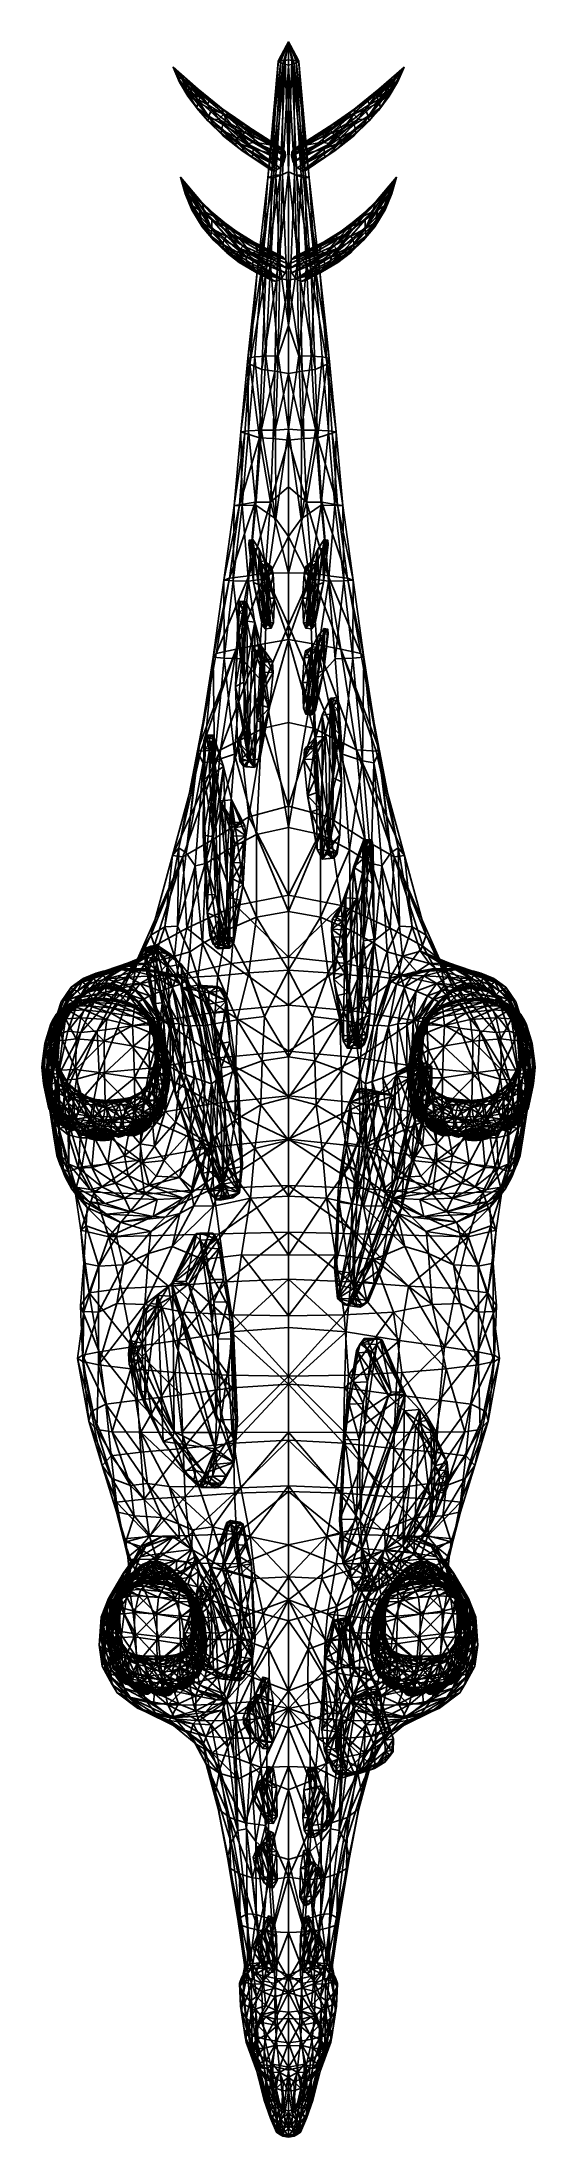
# Model space of a CAD drawing. Extents: x -1.1 to 1.1, y -3.78 to 5.59.
import ezdxf

# ---------------------------------------------------------------- set-up
doc = ezdxf.new("R2010")
doc.units = 0
doc.layers.add('STEGOSRS$LWO', color=1, linetype='CONTINUOUS')

msp = doc.modelspace()

# ---------------------------------------------------------------- linework, layer by layer
at = {"layer": 'STEGOSRS$LWO'}
for points in [[(-0.0096, 5.5745, 1.251), (-0.0468, 5.5017, 1.2423), (-0.045, 5.5073, 1.2642)], [(0, 5.5738, 1.2298), (-0.0468, 5.5017, 1.2423), (-0.0096, 5.5745, 1.251)], [(-0.0247, 5.4917, 1.2145), (-0.0468, 5.5017, 1.2423), (0, 5.5738, 1.2298)], [(-0.0345, 5.5065, 1.3004), (0, 5.5843, 1.2894), (-0.045, 5.5073, 1.2642)], [(-0.045, 5.5073, 1.2642), (0, 5.5843, 1.2894), (-0.0096, 5.5745, 1.251)], [(0, 5.5843, 1.2894), (-0.0345, 5.5065, 1.3004), (-0.0145, 5.506, 1.3394)], [(0, 5.5738, 1.2298), (0, 5.4854, 1.2094), (-0.0247, 5.4917, 1.2145)], [(0, 5.5843, 1.2894), (-0.0145, 5.506, 1.3394), (0, 5.5092, 1.3422)], [(0, 5.5899, 1.2566), (-0.0096, 5.5745, 1.251), (0, 5.5843, 1.2894)], [(0, 5.5899, 1.2566), (0, 5.5738, 1.2298), (-0.0096, 5.5745, 1.251)], [(0.0096, 5.5745, 1.251), (0, 5.5899, 1.2566), (0, 5.5843, 1.2894)], [(0, 5.5738, 1.2298), (0, 5.5899, 1.2566), (0.0096, 5.5745, 1.251)], [(0.0345, 5.5065, 1.3004), (0, 5.5843, 1.2894), (0.0145, 5.506, 1.3394)], [(0.0145, 5.506, 1.3394), (0, 5.5843, 1.2894), (0, 5.5092, 1.3422)], [(0, 5.5843, 1.2894), (0.0345, 5.5065, 1.3004), (0.045, 5.5073, 1.2642)], [(0, 5.5843, 1.2894), (0.045, 5.5073, 1.2642), (0.0096, 5.5745, 1.251)], [(0.0468, 5.5017, 1.2423), (0, 5.5738, 1.2298), (0.0096, 5.5745, 1.251)], [(0, 5.4854, 1.2094), (0, 5.5738, 1.2298), (0.0247, 5.4917, 1.2145)], [(0.0468, 5.5017, 1.2423), (0.0247, 5.4917, 1.2145), (0, 5.5738, 1.2298)], [(0.0468, 5.5017, 1.2423), (0.0096, 5.5745, 1.251), (0.045, 5.5073, 1.2642)], [(-0.4715, 5.4371, 1.7511), (-0.482, 5.4348, 1.7454), (-0.5161, 5.4767, 1.8306)], [(-0.4037, 5.378, 1.6616), (-0.4715, 5.4371, 1.7511), (-0.5161, 5.4767, 1.8306)], [(-0.5161, 5.4767, 1.8306), (-0.4118, 5.3809, 1.6904), (-0.4037, 5.378, 1.6616)], [(-0.4118, 5.3809, 1.6904), (-0.5161, 5.4767, 1.8306), (-0.4119, 5.3637, 1.6954)], [(-0.4119, 5.3637, 1.6954), (-0.5161, 5.4767, 1.8306), (-0.4095, 5.335, 1.6783)], [(-0.4095, 5.335, 1.6783), (-0.5161, 5.4767, 1.8306), (-0.4746, 5.3976, 1.7465)], [(-0.4868, 5.4101, 1.7465), (-0.4746, 5.3976, 1.7465), (-0.5161, 5.4767, 1.8306)], [(-0.4888, 5.4215, 1.7438), (-0.4868, 5.4101, 1.7465), (-0.5161, 5.4767, 1.8306)], [(-0.482, 5.4348, 1.7454), (-0.4888, 5.4215, 1.7438), (-0.5161, 5.4767, 1.8306)], [(-0.4508, 5.3721, 1.6587), (-0.4888, 5.4215, 1.7438), (-0.482, 5.4348, 1.7454)], [(-0.3971, 5.3624, 1.6201), (-0.482, 5.4348, 1.7454), (-0.4715, 5.4371, 1.7511)], [(-0.482, 5.4348, 1.7454), (-0.3971, 5.3624, 1.6201), (-0.4414, 5.3844, 1.6606)], [(-0.4508, 5.3721, 1.6587), (-0.482, 5.4348, 1.7454), (-0.4414, 5.3844, 1.6606)], [(-0.3971, 5.3624, 1.6201), (-0.4715, 5.4371, 1.7511), (-0.4037, 5.378, 1.6616)], [(-0.045, 5.5073, 1.2642), (-0.0929, 4.9819, 1.3322), (-0.0345, 5.5065, 1.3004)], [(-0.0468, 5.5017, 1.2423), (-0.0929, 4.9819, 1.3322), (-0.045, 5.5073, 1.2642)], [(-0.0929, 4.9819, 1.3322), (-0.0669, 4.9829, 1.3705), (-0.0345, 5.5065, 1.3004)], [(-0.0468, 5.5017, 1.2423), (-0.0759, 4.9898, 1.2792), (-0.0929, 4.9819, 1.3322)], [(-0.0247, 5.4917, 1.2145), (-0.0759, 4.9898, 1.2792), (-0.0468, 5.5017, 1.2423)], [(-0.0247, 5.4917, 1.2145), (-0.0565, 4.9945, 1.2514), (-0.0759, 4.9898, 1.2792)], [(-0.0345, 5.5065, 1.3004), (-0.0669, 4.9829, 1.3705), (-0.0145, 5.506, 1.3394)], [(-0.0669, 4.9829, 1.3705), (-0.0373, 4.9924, 1.4099), (-0.0145, 5.506, 1.3394)], [(-0.0565, 4.9945, 1.2514), (-0.0247, 5.4917, 1.2145), (-0.0271, 4.995, 1.2367)], [(-0.0373, 4.9924, 1.4099), (0, 5.0083, 1.4393), (-0.0145, 5.506, 1.3394)], [(0, 5.4854, 1.2094), (-0.0271, 4.995, 1.2367), (-0.0247, 5.4917, 1.2145)], [(0, 5.4854, 1.2094), (0, 4.3223, 1.286), (-0.0271, 4.995, 1.2367)], [(-0.0145, 5.506, 1.3394), (0, 5.0083, 1.4393), (0, 5.5092, 1.3422)], [(0, 5.0083, 1.4393), (0.0145, 5.506, 1.3394), (0, 5.5092, 1.3422)], [(0, 5.0083, 1.4393), (0.0373, 4.9924, 1.4099), (0.0145, 5.506, 1.3394)], [(0.0271, 4.995, 1.2367), (0, 5.4854, 1.2094), (0.0247, 5.4917, 1.2145)], [(0, 4.3223, 1.286), (0, 5.4854, 1.2094), (0.0271, 4.995, 1.2367)], [(0.0669, 4.9829, 1.3705), (0.0345, 5.5065, 1.3004), (0.0145, 5.506, 1.3394)], [(0.0373, 4.9924, 1.4099), (0.0669, 4.9829, 1.3705), (0.0145, 5.506, 1.3394)], [(0.0759, 4.9898, 1.2792), (0.0247, 5.4917, 1.2145), (0.0468, 5.5017, 1.2423)], [(0.0565, 4.9945, 1.2514), (0.0247, 5.4917, 1.2145), (0.0759, 4.9898, 1.2792)], [(0.0247, 5.4917, 1.2145), (0.0565, 4.9945, 1.2514), (0.0271, 4.995, 1.2367)], [(0.0929, 4.9819, 1.3322), (0.045, 5.5073, 1.2642), (0.0345, 5.5065, 1.3004)], [(0.0669, 4.9829, 1.3705), (0.0929, 4.9819, 1.3322), (0.0345, 5.5065, 1.3004)], [(0.0929, 4.9819, 1.3322), (0.0468, 5.5017, 1.2423), (0.045, 5.5073, 1.2642)], [(0.0759, 4.9898, 1.2792), (0.0468, 5.5017, 1.2423), (0.0929, 4.9819, 1.3322)], [(0.4822, 5.4348, 1.7454), (0.3973, 5.3624, 1.6201), (0.4718, 5.4371, 1.7511)], [(0.4718, 5.4371, 1.7511), (0.3973, 5.3624, 1.6201), (0.404, 5.378, 1.6616)], [(0.3973, 5.3624, 1.6201), (0.4822, 5.4348, 1.7454), (0.4417, 5.3844, 1.6606)], [(0.4718, 5.4371, 1.7511), (0.404, 5.378, 1.6616), (0.5164, 5.4767, 1.8306)], [(0.4121, 5.3809, 1.6904), (0.5164, 5.4767, 1.8306), (0.404, 5.378, 1.6616)], [(0.5164, 5.4767, 1.8306), (0.4121, 5.3637, 1.6954), (0.4098, 5.335, 1.6783)], [(0.5164, 5.4767, 1.8306), (0.4098, 5.335, 1.6783), (0.4748, 5.3976, 1.7465)], [(0.5164, 5.4767, 1.8306), (0.4121, 5.3809, 1.6904), (0.4121, 5.3637, 1.6954)], [(0.4822, 5.4348, 1.7454), (0.451, 5.3721, 1.6587), (0.4417, 5.3844, 1.6606)], [(0.489, 5.4215, 1.7438), (0.451, 5.3721, 1.6587), (0.4822, 5.4348, 1.7454)], [(0.4822, 5.4348, 1.7454), (0.4718, 5.4371, 1.7511), (0.5164, 5.4767, 1.8306)], [(0.4748, 5.3976, 1.7465), (0.487, 5.4101, 1.7465), (0.5164, 5.4767, 1.8306)], [(0.489, 5.4215, 1.7438), (0.4822, 5.4348, 1.7454), (0.5164, 5.4767, 1.8306)], [(0.487, 5.4101, 1.7465), (0.489, 5.4215, 1.7438), (0.5164, 5.4767, 1.8306)], [(-0.4533, 5.3562, 1.6616), (-0.4868, 5.4101, 1.7465), (-0.4888, 5.4215, 1.7438)], [(-0.4888, 5.4215, 1.7438), (-0.4508, 5.3721, 1.6587), (-0.4533, 5.3562, 1.6616)], [(-0.4499, 5.3466, 1.6759), (-0.4746, 5.3976, 1.7465), (-0.4868, 5.4101, 1.7465)], [(-0.4499, 5.3466, 1.6759), (-0.4868, 5.4101, 1.7465), (-0.4533, 5.3562, 1.6616)], [(-0.3477, 5.2424, 1.5837), (-0.4095, 5.335, 1.6783), (-0.4746, 5.3976, 1.7465)], [(-0.4499, 5.3466, 1.6759), (-0.403, 5.2847, 1.6118), (-0.4746, 5.3976, 1.7465)], [(-0.3477, 5.2424, 1.5837), (-0.4746, 5.3976, 1.7465), (-0.403, 5.2847, 1.6118)], [(-0.4508, 5.3721, 1.6587), (-0.406, 5.3204, 1.5824), (-0.4533, 5.3562, 1.6616)], [(-0.4099, 5.2952, 1.589), (-0.4499, 5.3466, 1.6759), (-0.4533, 5.3562, 1.6616)], [(-0.406, 5.3204, 1.5824), (-0.4099, 5.2952, 1.589), (-0.4533, 5.3562, 1.6616)], [(-0.4414, 5.3844, 1.6606), (-0.395, 5.3409, 1.5899), (-0.4508, 5.3721, 1.6587)], [(-0.406, 5.3204, 1.5824), (-0.4508, 5.3721, 1.6587), (-0.395, 5.3409, 1.5899)], [(-0.4099, 5.2952, 1.589), (-0.403, 5.2847, 1.6118), (-0.4499, 5.3466, 1.6759)], [(-0.4414, 5.3844, 1.6606), (-0.3971, 5.3624, 1.6201), (-0.395, 5.3409, 1.5899)], [(-0.4119, 5.3637, 1.6954), (-0.3526, 5.3291, 1.6274), (-0.4118, 5.3809, 1.6904)], [(-0.3624, 5.3101, 1.6401), (-0.3526, 5.3291, 1.6274), (-0.4119, 5.3637, 1.6954)], [(-0.3624, 5.3101, 1.6401), (-0.4119, 5.3637, 1.6954), (-0.4095, 5.335, 1.6783)], [(-0.4118, 5.3809, 1.6904), (-0.3526, 5.3291, 1.6274), (-0.4037, 5.378, 1.6616)], [(-0.406, 5.3204, 1.5824), (-0.395, 5.3409, 1.5899), (-0.3446, 5.288, 1.5172)], [(-0.2601, 5.2625, 1.4876), (-0.3971, 5.3624, 1.6201), (-0.4037, 5.378, 1.6616)], [(-0.2601, 5.2625, 1.4876), (-0.4037, 5.378, 1.6616), (-0.2981, 5.2926, 1.5632)], [(-0.3526, 5.3291, 1.6274), (-0.2981, 5.2926, 1.5632), (-0.4037, 5.378, 1.6616)], [(-0.395, 5.3409, 1.5899), (-0.3971, 5.3624, 1.6201), (-0.3446, 5.288, 1.5172)], [(-0.3971, 5.3624, 1.6201), (-0.2866, 5.2669, 1.4833), (-0.3446, 5.288, 1.5172)], [(-0.3971, 5.3624, 1.6201), (-0.2601, 5.2625, 1.4876), (-0.2866, 5.2669, 1.4833)], [(0.3973, 5.3624, 1.6201), (0.2603, 5.2625, 1.4876), (0.404, 5.378, 1.6616)], [(0.404, 5.378, 1.6616), (0.2603, 5.2625, 1.4876), (0.2983, 5.2926, 1.5632)], [(0.2603, 5.2625, 1.4876), (0.3973, 5.3624, 1.6201), (0.2868, 5.2669, 1.4833)], [(0.2868, 5.2669, 1.4833), (0.3973, 5.3624, 1.6201), (0.3449, 5.288, 1.5172)], [(0.2983, 5.2926, 1.5632), (0.3528, 5.3291, 1.6274), (0.404, 5.378, 1.6616)], [(0.3973, 5.3624, 1.6201), (0.3953, 5.3409, 1.5899), (0.3449, 5.288, 1.5172)], [(0.3953, 5.3409, 1.5899), (0.4063, 5.3204, 1.5824), (0.3449, 5.288, 1.5172)], [(0.4098, 5.335, 1.6783), (0.3479, 5.2424, 1.5837), (0.4748, 5.3976, 1.7465)], [(0.4748, 5.3976, 1.7465), (0.3479, 5.2424, 1.5837), (0.4032, 5.2847, 1.6118)], [(0.3528, 5.3291, 1.6274), (0.4121, 5.3809, 1.6904), (0.404, 5.378, 1.6616)], [(0.3528, 5.3291, 1.6274), (0.4121, 5.3637, 1.6954), (0.4121, 5.3809, 1.6904)], [(0.3528, 5.3291, 1.6274), (0.3627, 5.3101, 1.6401), (0.4121, 5.3637, 1.6954)], [(0.4121, 5.3637, 1.6954), (0.3627, 5.3101, 1.6401), (0.4098, 5.335, 1.6783)], [(0.3973, 5.3624, 1.6201), (0.4417, 5.3844, 1.6606), (0.3953, 5.3409, 1.5899)], [(0.3953, 5.3409, 1.5899), (0.4417, 5.3844, 1.6606), (0.451, 5.3721, 1.6587)], [(0.451, 5.3721, 1.6587), (0.4063, 5.3204, 1.5824), (0.3953, 5.3409, 1.5899)], [(0.4032, 5.2847, 1.6118), (0.4501, 5.3466, 1.6759), (0.4748, 5.3976, 1.7465)], [(0.4032, 5.2847, 1.6118), (0.4101, 5.2952, 1.589), (0.4501, 5.3466, 1.6759)], [(0.4063, 5.3204, 1.5824), (0.451, 5.3721, 1.6587), (0.4535, 5.3562, 1.6616)], [(0.4101, 5.2952, 1.589), (0.4063, 5.3204, 1.5824), (0.4535, 5.3562, 1.6616)], [(0.4501, 5.3466, 1.6759), (0.4101, 5.2952, 1.589), (0.4535, 5.3562, 1.6616)], [(0.4748, 5.3976, 1.7465), (0.4501, 5.3466, 1.6759), (0.487, 5.4101, 1.7465)], [(0.487, 5.4101, 1.7465), (0.4501, 5.3466, 1.6759), (0.4535, 5.3562, 1.6616)], [(0.451, 5.3721, 1.6587), (0.489, 5.4215, 1.7438), (0.4535, 5.3562, 1.6616)], [(0.487, 5.4101, 1.7465), (0.4535, 5.3562, 1.6616), (0.489, 5.4215, 1.7438)], [(-0.406, 5.3204, 1.5824), (-0.3558, 5.2579, 1.5117), (-0.4099, 5.2952, 1.589)], [(-0.403, 5.2847, 1.6118), (-0.4099, 5.2952, 1.589), (-0.3605, 5.2366, 1.5292)], [(-0.3558, 5.2579, 1.5117), (-0.3605, 5.2366, 1.5292), (-0.4099, 5.2952, 1.589)], [(-0.311, 5.2445, 1.5809), (-0.4095, 5.335, 1.6783), (-0.3477, 5.2424, 1.5837)], [(-0.3624, 5.3101, 1.6401), (-0.4095, 5.335, 1.6783), (-0.311, 5.2445, 1.5809)], [(-0.3558, 5.2579, 1.5117), (-0.406, 5.3204, 1.5824), (-0.3446, 5.288, 1.5172)], [(-0.3477, 5.2424, 1.5837), (-0.403, 5.2847, 1.6118), (-0.3304, 5.2085, 1.5376)], [(-0.3605, 5.2366, 1.5292), (-0.3304, 5.2085, 1.5376), (-0.403, 5.2847, 1.6118)], [(-0.3526, 5.3291, 1.6274), (-0.3624, 5.3101, 1.6401), (-0.2911, 5.2649, 1.5736)], [(-0.3624, 5.3101, 1.6401), (-0.311, 5.2445, 1.5809), (-0.2911, 5.2649, 1.5736)], [(-0.2988, 5.1963, 1.4516), (-0.3605, 5.2366, 1.5292), (-0.3558, 5.2579, 1.5117)], [(-0.3446, 5.288, 1.5172), (-0.2929, 5.2203, 1.4492), (-0.3558, 5.2579, 1.5117)], [(-0.2988, 5.1963, 1.4516), (-0.3558, 5.2579, 1.5117), (-0.2929, 5.2203, 1.4492)], [(-0.2981, 5.2926, 1.5632), (-0.3526, 5.3291, 1.6274), (-0.2911, 5.2649, 1.5736)], [(-0.2866, 5.2669, 1.4833), (-0.2815, 5.2373, 1.4528), (-0.3446, 5.288, 1.5172)], [(-0.2815, 5.2373, 1.4528), (-0.2929, 5.2203, 1.4492), (-0.3446, 5.288, 1.5172)], [(-0.2911, 5.2649, 1.5736), (-0.311, 5.2445, 1.5809), (-0.2404, 5.199, 1.5263)], [(-0.2375, 5.2496, 1.503), (-0.2601, 5.2625, 1.4876), (-0.2981, 5.2926, 1.5632)], [(-0.2375, 5.2496, 1.503), (-0.2981, 5.2926, 1.5632), (-0.2247, 5.2223, 1.5156)], [(-0.2911, 5.2649, 1.5736), (-0.2247, 5.2223, 1.5156), (-0.2981, 5.2926, 1.5632)], [(-0.2404, 5.199, 1.5263), (-0.2247, 5.2223, 1.5156), (-0.2911, 5.2649, 1.5736)], [(-0.2815, 5.2373, 1.4528), (-0.2866, 5.2669, 1.4833), (-0.1951, 5.1858, 1.3905)], [(-0.2866, 5.2669, 1.4833), (-0.2601, 5.2625, 1.4876), (-0.1847, 5.1966, 1.4034)], [(-0.2866, 5.2669, 1.4833), (-0.1847, 5.1966, 1.4034), (-0.1951, 5.1858, 1.3905)], [(-0.1847, 5.1966, 1.4034), (-0.2601, 5.2625, 1.4876), (-0.0401, 5.11, 1.3241)], [(-0.0238, 5.1097, 1.346), (-0.0401, 5.11, 1.3241), (-0.2601, 5.2625, 1.4876)], [(-0.2601, 5.2625, 1.4876), (-0.1557, 5.1933, 1.4322), (-0.0238, 5.1097, 1.346)], [(-0.2375, 5.2496, 1.503), (-0.1557, 5.1933, 1.4322), (-0.2601, 5.2625, 1.4876)], [(-0.2375, 5.2496, 1.503), (-0.2247, 5.2223, 1.5156), (-0.1517, 5.1846, 1.4486)], [(-0.1557, 5.1933, 1.4322), (-0.2375, 5.2496, 1.503), (-0.1517, 5.1846, 1.4486)], [(0.0403, 5.11, 1.3241), (0.024, 5.1097, 1.346), (0.2603, 5.2625, 1.4876)], [(0.1559, 5.1933, 1.4322), (0.2603, 5.2625, 1.4876), (0.024, 5.1097, 1.346)], [(0.2603, 5.2625, 1.4876), (0.1849, 5.1966, 1.4034), (0.0403, 5.11, 1.3241)], [(0.2249, 5.2223, 1.5156), (0.2377, 5.2496, 1.503), (0.1519, 5.1846, 1.4486)], [(0.2377, 5.2496, 1.503), (0.1559, 5.1933, 1.4322), (0.1519, 5.1846, 1.4486)], [(0.1559, 5.1933, 1.4322), (0.2377, 5.2496, 1.503), (0.2603, 5.2625, 1.4876)], [(0.2603, 5.2625, 1.4876), (0.2868, 5.2669, 1.4833), (0.1849, 5.1966, 1.4034)], [(0.1849, 5.1966, 1.4034), (0.2868, 5.2669, 1.4833), (0.1953, 5.1858, 1.3905)], [(0.2868, 5.2669, 1.4833), (0.2817, 5.2373, 1.4528), (0.1953, 5.1858, 1.3905)], [(0.2983, 5.2926, 1.5632), (0.2377, 5.2496, 1.503), (0.2249, 5.2223, 1.5156)], [(0.2249, 5.2223, 1.5156), (0.2914, 5.2649, 1.5736), (0.2983, 5.2926, 1.5632)], [(0.2249, 5.2223, 1.5156), (0.2407, 5.199, 1.5263), (0.2914, 5.2649, 1.5736)], [(0.2603, 5.2625, 1.4876), (0.2377, 5.2496, 1.503), (0.2983, 5.2926, 1.5632)], [(0.3112, 5.2445, 1.5809), (0.2914, 5.2649, 1.5736), (0.2407, 5.199, 1.5263)], [(0.2817, 5.2373, 1.4528), (0.2868, 5.2669, 1.4833), (0.3449, 5.288, 1.5172)], [(0.2932, 5.2203, 1.4492), (0.2817, 5.2373, 1.4528), (0.3449, 5.288, 1.5172)], [(0.3528, 5.3291, 1.6274), (0.2983, 5.2926, 1.5632), (0.2914, 5.2649, 1.5736)], [(0.3627, 5.3101, 1.6401), (0.3528, 5.3291, 1.6274), (0.2914, 5.2649, 1.5736)], [(0.3112, 5.2445, 1.5809), (0.3627, 5.3101, 1.6401), (0.2914, 5.2649, 1.5736)], [(0.2932, 5.2203, 1.4492), (0.3449, 5.288, 1.5172), (0.3561, 5.2579, 1.5117)], [(0.3561, 5.2579, 1.5117), (0.299, 5.1963, 1.4516), (0.2932, 5.2203, 1.4492)], [(0.3608, 5.2366, 1.5292), (0.299, 5.1963, 1.4516), (0.3561, 5.2579, 1.5117)], [(0.4098, 5.335, 1.6783), (0.3112, 5.2445, 1.5809), (0.3479, 5.2424, 1.5837)], [(0.4098, 5.335, 1.6783), (0.3627, 5.3101, 1.6401), (0.3112, 5.2445, 1.5809)], [(0.4032, 5.2847, 1.6118), (0.3479, 5.2424, 1.5837), (0.3306, 5.2085, 1.5376)], [(0.3306, 5.2085, 1.5376), (0.3608, 5.2366, 1.5292), (0.4032, 5.2847, 1.6118)], [(0.4063, 5.3204, 1.5824), (0.3561, 5.2579, 1.5117), (0.3449, 5.288, 1.5172)], [(0.3561, 5.2579, 1.5117), (0.4063, 5.3204, 1.5824), (0.4101, 5.2952, 1.589)], [(0.3608, 5.2366, 1.5292), (0.3561, 5.2579, 1.5117), (0.4101, 5.2952, 1.589)], [(0.4101, 5.2952, 1.589), (0.4032, 5.2847, 1.6118), (0.3608, 5.2366, 1.5292)], [(-0.3605, 5.2366, 1.5292), (-0.2903, 5.1678, 1.4865), (-0.3304, 5.2085, 1.5376)], [(-0.299, 5.1786, 1.4664), (-0.2903, 5.1678, 1.4865), (-0.3605, 5.2366, 1.5292)], [(-0.2988, 5.1963, 1.4516), (-0.299, 5.1786, 1.4664), (-0.3605, 5.2366, 1.5292)], [(-0.3477, 5.2424, 1.5837), (-0.1985, 5.1184, 1.4606), (-0.311, 5.2445, 1.5809)], [(-0.1985, 5.1184, 1.4606), (-0.3477, 5.2424, 1.5837), (-0.2085, 5.1036, 1.4285)], [(-0.3304, 5.2085, 1.5376), (-0.2085, 5.1036, 1.4285), (-0.3477, 5.2424, 1.5837)], [(-0.3304, 5.2085, 1.5376), (-0.2903, 5.1678, 1.4865), (-0.2085, 5.1036, 1.4285)], [(-0.1849, 5.1344, 1.4724), (-0.2404, 5.199, 1.5263), (-0.311, 5.2445, 1.5809)], [(-0.1849, 5.1344, 1.4724), (-0.311, 5.2445, 1.5809), (-0.1985, 5.1184, 1.4606)], [(-0.299, 5.1786, 1.4664), (-0.2988, 5.1963, 1.4516), (-0.2349, 5.1246, 1.4143)], [(-0.2903, 5.1678, 1.4865), (-0.299, 5.1786, 1.4664), (-0.2349, 5.1246, 1.4143)], [(-0.2988, 5.1963, 1.4516), (-0.2929, 5.2203, 1.4492), (-0.2312, 5.1605, 1.393)], [(-0.2988, 5.1963, 1.4516), (-0.2346, 5.1415, 1.3984), (-0.2349, 5.1246, 1.4143)], [(-0.2346, 5.1415, 1.3984), (-0.2988, 5.1963, 1.4516), (-0.2312, 5.1605, 1.393)], [(-0.2929, 5.2203, 1.4492), (-0.2815, 5.2373, 1.4528), (-0.2081, 5.1702, 1.3832)], [(-0.2312, 5.1605, 1.393), (-0.2929, 5.2203, 1.4492), (-0.2081, 5.1702, 1.3832)], [(-0.2349, 5.1246, 1.4143), (-0.2085, 5.1036, 1.4285), (-0.2903, 5.1678, 1.4865)], [(-0.2081, 5.1702, 1.3832), (-0.2815, 5.2373, 1.4528), (-0.1951, 5.1858, 1.3905)], [(-0.2247, 5.2223, 1.5156), (-0.2404, 5.199, 1.5263), (-0.158, 5.1699, 1.4673)], [(-0.1527, 5.1419, 1.4637), (-0.158, 5.1699, 1.4673), (-0.2404, 5.199, 1.5263)], [(-0.1849, 5.1344, 1.4724), (-0.1527, 5.1419, 1.4637), (-0.2404, 5.199, 1.5263)], [(-0.2312, 5.1605, 1.393), (-0.1585, 5.1121, 1.3452), (-0.2346, 5.1415, 1.3984)], [(-0.2081, 5.1702, 1.3832), (-0.1585, 5.1121, 1.3452), (-0.2312, 5.1605, 1.393)], [(-0.1517, 5.1846, 1.4486), (-0.2247, 5.2223, 1.5156), (-0.158, 5.1699, 1.4673)], [(-0.1951, 5.1858, 1.3905), (-0.0673, 5.0886, 1.3014), (-0.2081, 5.1702, 1.3832)], [(-0.2081, 5.1702, 1.3832), (-0.0673, 5.0886, 1.3014), (-0.1585, 5.1121, 1.3452)], [(-0.1847, 5.1966, 1.4034), (-0.0401, 5.11, 1.3241), (-0.1951, 5.1858, 1.3905)], [(-0.0673, 5.0886, 1.3014), (-0.1951, 5.1858, 1.3905), (-0.0401, 5.11, 1.3241)], [(-0.158, 5.1699, 1.4673), (-0.0839, 5.1297, 1.4179), (-0.1517, 5.1846, 1.4486)], [(-0.1527, 5.1419, 1.4637), (-0.0839, 5.1297, 1.4179), (-0.158, 5.1699, 1.4673)], [(-0.0238, 5.1097, 1.346), (-0.1557, 5.1933, 1.4322), (-0.0143, 5.0973, 1.3663)], [(-0.1517, 5.1846, 1.4486), (-0.0143, 5.0973, 1.3663), (-0.1557, 5.1933, 1.4322)], [(-0.1517, 5.1846, 1.4486), (-0.0839, 5.1297, 1.4179), (-0.0143, 5.0973, 1.3663)], [(0.1559, 5.1933, 1.4322), (0.024, 5.1097, 1.346), (0.0145, 5.0973, 1.3663)], [(0.0145, 5.0973, 1.3663), (0.1519, 5.1846, 1.4486), (0.1559, 5.1933, 1.4322)], [(0.0841, 5.1297, 1.4179), (0.1519, 5.1846, 1.4486), (0.0145, 5.0973, 1.3663)], [(0.0403, 5.11, 1.3241), (0.1849, 5.1966, 1.4034), (0.1953, 5.1858, 1.3905)], [(0.1953, 5.1858, 1.3905), (0.0675, 5.0886, 1.3014), (0.0403, 5.11, 1.3241)], [(0.0675, 5.0886, 1.3014), (0.1953, 5.1858, 1.3905), (0.2083, 5.1702, 1.3832)], [(0.0675, 5.0886, 1.3014), (0.2083, 5.1702, 1.3832), (0.1587, 5.1121, 1.3452)], [(0.0841, 5.1297, 1.4179), (0.1582, 5.1699, 1.4673), (0.1519, 5.1846, 1.4486)], [(0.0841, 5.1297, 1.4179), (0.1529, 5.1419, 1.4637), (0.1582, 5.1699, 1.4673)], [(0.2249, 5.2223, 1.5156), (0.1519, 5.1846, 1.4486), (0.1582, 5.1699, 1.4673)], [(0.1582, 5.1699, 1.4673), (0.1529, 5.1419, 1.4637), (0.2407, 5.199, 1.5263)], [(0.1529, 5.1419, 1.4637), (0.1851, 5.1344, 1.4724), (0.2407, 5.199, 1.5263)], [(0.2407, 5.199, 1.5263), (0.2249, 5.2223, 1.5156), (0.1582, 5.1699, 1.4673)], [(0.1587, 5.1121, 1.3452), (0.2083, 5.1702, 1.3832), (0.2314, 5.1605, 1.393)], [(0.1587, 5.1121, 1.3452), (0.2314, 5.1605, 1.393), (0.2349, 5.1415, 1.3984)], [(0.2407, 5.199, 1.5263), (0.1851, 5.1344, 1.4724), (0.3112, 5.2445, 1.5809)], [(0.3112, 5.2445, 1.5809), (0.1851, 5.1344, 1.4724), (0.1988, 5.1184, 1.4606)], [(0.2817, 5.2373, 1.4528), (0.2083, 5.1702, 1.3832), (0.1953, 5.1858, 1.3905)], [(0.1988, 5.1184, 1.4606), (0.3479, 5.2424, 1.5837), (0.3112, 5.2445, 1.5809)], [(0.3479, 5.2424, 1.5837), (0.1988, 5.1184, 1.4606), (0.2088, 5.1036, 1.4285)], [(0.2817, 5.2373, 1.4528), (0.2932, 5.2203, 1.4492), (0.2083, 5.1702, 1.3832)], [(0.2932, 5.2203, 1.4492), (0.2314, 5.1605, 1.393), (0.2083, 5.1702, 1.3832)], [(0.2088, 5.1036, 1.4285), (0.3306, 5.2085, 1.5376), (0.3479, 5.2424, 1.5837)], [(0.2905, 5.1678, 1.4865), (0.3306, 5.2085, 1.5376), (0.2088, 5.1036, 1.4285)], [(0.2088, 5.1036, 1.4285), (0.2351, 5.1246, 1.4143), (0.2905, 5.1678, 1.4865)], [(0.2932, 5.2203, 1.4492), (0.299, 5.1963, 1.4516), (0.2314, 5.1605, 1.393)], [(0.299, 5.1963, 1.4516), (0.2349, 5.1415, 1.3984), (0.2314, 5.1605, 1.393)], [(0.2349, 5.1415, 1.3984), (0.299, 5.1963, 1.4516), (0.2351, 5.1246, 1.4143)], [(0.299, 5.1963, 1.4516), (0.2992, 5.1786, 1.4664), (0.2351, 5.1246, 1.4143)], [(0.2992, 5.1786, 1.4664), (0.2905, 5.1678, 1.4865), (0.2351, 5.1246, 1.4143)], [(0.2905, 5.1678, 1.4865), (0.3608, 5.2366, 1.5292), (0.3306, 5.2085, 1.5376)], [(0.2905, 5.1678, 1.4865), (0.2992, 5.1786, 1.4664), (0.3608, 5.2366, 1.5292)], [(0.2992, 5.1786, 1.4664), (0.299, 5.1963, 1.4516), (0.3608, 5.2366, 1.5292)], [(-0.2349, 5.1246, 1.4143), (-0.2346, 5.1415, 1.3984), (-0.1631, 5.0742, 1.3688)], [(-0.2349, 5.1246, 1.4143), (-0.1631, 5.0742, 1.3688), (-0.2085, 5.1036, 1.4285)], [(-0.1587, 5.09, 1.3486), (-0.1631, 5.0742, 1.3688), (-0.2346, 5.1415, 1.3984)], [(-0.1585, 5.1121, 1.3452), (-0.1587, 5.09, 1.3486), (-0.2346, 5.1415, 1.3984)], [(-0.2085, 5.1036, 1.4285), (-0.0609, 5.0129, 1.3573), (-0.1985, 5.1184, 1.4606)], [(-0.2085, 5.1036, 1.4285), (-0.1631, 5.0742, 1.3688), (-0.078, 5.0168, 1.3322)], [(-0.2085, 5.1036, 1.4285), (-0.078, 5.0168, 1.3322), (-0.0609, 5.0129, 1.3573)], [(-0.1849, 5.1344, 1.4724), (-0.1985, 5.1184, 1.4606), (-0.0394, 5.0268, 1.3772)], [(-0.1985, 5.1184, 1.4606), (-0.0609, 5.0129, 1.3573), (-0.0394, 5.0268, 1.3772)], [(-0.1527, 5.1419, 1.4637), (-0.1849, 5.1344, 1.4724), (-0.0212, 5.0514, 1.3861)], [(-0.1849, 5.1344, 1.4724), (-0.0394, 5.0268, 1.3772), (-0.0212, 5.0514, 1.3861)], [(-0.1631, 5.0742, 1.3688), (-0.1587, 5.09, 1.3486), (-0.0845, 5.0277, 1.3168)], [(-0.1631, 5.0742, 1.3688), (-0.0845, 5.0277, 1.3168), (-0.078, 5.0168, 1.3322)], [(-0.1585, 5.1121, 1.3452), (-0.0847, 5.0518, 1.3014), (-0.1587, 5.09, 1.3486)], [(-0.1587, 5.09, 1.3486), (-0.0847, 5.0518, 1.3014), (-0.0845, 5.0277, 1.3168)], [(-0.0847, 5.0518, 1.3014), (-0.1585, 5.1121, 1.3452), (-0.0673, 5.0886, 1.3014)], [(-0.0839, 5.1297, 1.4179), (-0.1527, 5.1419, 1.4637), (-0.0128, 5.081, 1.3786)], [(-0.1527, 5.1419, 1.4637), (-0.0212, 5.0514, 1.3861), (-0.0128, 5.081, 1.3786)], [(-0.0143, 5.0973, 1.3663), (-0.0839, 5.1297, 1.4179), (-0.0128, 5.081, 1.3786)], [(0.1529, 5.1419, 1.4637), (0.0841, 5.1297, 1.4179), (0.0131, 5.081, 1.3786)], [(0.0214, 5.0514, 1.3861), (0.1529, 5.1419, 1.4637), (0.0131, 5.081, 1.3786)], [(0.0841, 5.1297, 1.4179), (0.0145, 5.0973, 1.3663), (0.0131, 5.081, 1.3786)], [(0.1851, 5.1344, 1.4724), (0.1529, 5.1419, 1.4637), (0.0214, 5.0514, 1.3861)], [(0.0397, 5.0268, 1.3772), (0.1851, 5.1344, 1.4724), (0.0214, 5.0514, 1.3861)], [(0.1988, 5.1184, 1.4606), (0.1851, 5.1344, 1.4724), (0.0397, 5.0268, 1.3772)], [(0.0612, 5.0129, 1.3573), (0.1988, 5.1184, 1.4606), (0.0397, 5.0268, 1.3772)], [(0.0612, 5.0129, 1.3573), (0.2088, 5.1036, 1.4285), (0.1988, 5.1184, 1.4606)], [(0.0783, 5.0168, 1.3322), (0.2088, 5.1036, 1.4285), (0.0612, 5.0129, 1.3573)], [(0.1587, 5.1121, 1.3452), (0.0849, 5.0518, 1.3014), (0.0675, 5.0886, 1.3014)], [(0.1633, 5.0742, 1.3688), (0.2088, 5.1036, 1.4285), (0.0783, 5.0168, 1.3322)], [(0.0847, 5.0277, 1.3168), (0.1633, 5.0742, 1.3688), (0.0783, 5.0168, 1.3322)], [(0.1589, 5.09, 1.3486), (0.1633, 5.0742, 1.3688), (0.0847, 5.0277, 1.3168)], [(0.0849, 5.0518, 1.3014), (0.1589, 5.09, 1.3486), (0.0847, 5.0277, 1.3168)], [(0.0849, 5.0518, 1.3014), (0.1587, 5.1121, 1.3452), (0.1589, 5.09, 1.3486)], [(0.1589, 5.09, 1.3486), (0.1587, 5.1121, 1.3452), (0.2349, 5.1415, 1.3984)], [(0.1633, 5.0742, 1.3688), (0.1589, 5.09, 1.3486), (0.2349, 5.1415, 1.3984)], [(0.2349, 5.1415, 1.3984), (0.2351, 5.1246, 1.4143), (0.1633, 5.0742, 1.3688)], [(0.1633, 5.0742, 1.3688), (0.2351, 5.1246, 1.4143), (0.2088, 5.1036, 1.4285)], [(-0.4354, 4.9119, 1.9101), (-0.4607, 4.9266, 1.9472), (-0.4833, 4.9849, 2.0427)], [(-0.4833, 4.9849, 2.0427), (-0.3934, 4.8792, 1.87), (-0.4354, 4.9119, 1.9101)], [(-0.3934, 4.8792, 1.87), (-0.4833, 4.9849, 2.0427), (-0.3849, 4.8648, 1.8795)], [(-0.3849, 4.8648, 1.8795), (-0.4833, 4.9849, 2.0427), (-0.3767, 4.8319, 1.8679)], [(-0.4833, 4.9849, 2.0427), (-0.3466, 4.763, 1.804), (-0.3767, 4.8319, 1.8679)], [(-0.3466, 4.763, 1.804), (-0.4833, 4.9849, 2.0427), (-0.447, 4.909, 1.9689)], [(-0.4545, 4.9022, 1.9565), (-0.447, 4.909, 1.9689), (-0.4833, 4.9849, 2.0427)], [(-0.4616, 4.9113, 1.9519), (-0.4545, 4.9022, 1.9565), (-0.4833, 4.9849, 2.0427)], [(-0.4607, 4.9266, 1.9472), (-0.4616, 4.9113, 1.9519), (-0.4833, 4.9849, 2.0427)], [(-0.0929, 4.9819, 1.3322), (-0.1407, 4.5625, 1.3835), (-0.0669, 4.9829, 1.3705)], [(-0.1407, 4.5625, 1.3835), (-0.1011, 4.5545, 1.4431), (-0.0669, 4.9829, 1.3705)], [(-0.1197, 4.5839, 1.3234), (-0.1407, 4.5625, 1.3835), (-0.0929, 4.9819, 1.3322)], [(-0.0759, 4.9898, 1.2792), (-0.1197, 4.5839, 1.3234), (-0.0929, 4.9819, 1.3322)], [(-0.1197, 4.5839, 1.3234), (-0.0759, 4.9898, 1.2792), (-0.0812, 4.5919, 1.2898)], [(-0.0669, 4.9829, 1.3705), (-0.1011, 4.5545, 1.4431), (-0.0373, 4.9924, 1.4099)], [(-0.1011, 4.5545, 1.4431), (-0.0523, 4.5354, 1.5031), (-0.0373, 4.9924, 1.4099)], [(-0.0565, 4.9945, 1.2514), (-0.0812, 4.5919, 1.2898), (-0.0759, 4.9898, 1.2792)], [(-0.0812, 4.5919, 1.2898), (-0.0565, 4.9945, 1.2514), (-0.0383, 4.5936, 1.2694)], [(-0.0271, 4.995, 1.2367), (-0.0383, 4.5936, 1.2694), (-0.0565, 4.9945, 1.2514)], [(-0.0373, 4.9924, 1.4099), (-0.0523, 4.5354, 1.5031), (0, 5.0083, 1.4393)], [(-0.0523, 4.5354, 1.5031), (0, 4.5246, 1.5425), (0, 5.0083, 1.4393)], [(-0.0383, 4.5936, 1.2694), (-0.0271, 4.995, 1.2367), (0, 4.3223, 1.286)], [(0.0523, 4.5354, 1.5031), (0.0373, 4.9924, 1.4099), (0, 5.0083, 1.4393)], [(0, 4.5246, 1.5425), (0.0523, 4.5354, 1.5031), (0, 5.0083, 1.4393)], [(0.0271, 4.995, 1.2367), (0.0383, 4.5936, 1.2694), (0, 4.3223, 1.286)], [(0.0383, 4.5936, 1.2694), (0.0271, 4.995, 1.2367), (0.0565, 4.9945, 1.2514)], [(0.1011, 4.5545, 1.4431), (0.0669, 4.9829, 1.3705), (0.0373, 4.9924, 1.4099)], [(0.0523, 4.5354, 1.5031), (0.1011, 4.5545, 1.4431), (0.0373, 4.9924, 1.4099)], [(0.0565, 4.9945, 1.2514), (0.0812, 4.5919, 1.2898), (0.0383, 4.5936, 1.2694)], [(0.0812, 4.5919, 1.2898), (0.0565, 4.9945, 1.2514), (0.0759, 4.9898, 1.2792)], [(0.1407, 4.5625, 1.3835), (0.0929, 4.9819, 1.3322), (0.0669, 4.9829, 1.3705)], [(0.1011, 4.5545, 1.4431), (0.1407, 4.5625, 1.3835), (0.0669, 4.9829, 1.3705)], [(0.1197, 4.5839, 1.3234), (0.0759, 4.9898, 1.2792), (0.0929, 4.9819, 1.3322)], [(0.0759, 4.9898, 1.2792), (0.1197, 4.5839, 1.3234), (0.0812, 4.5919, 1.2898)], [(0.1407, 4.5625, 1.3835), (0.1197, 4.5839, 1.3234), (0.0929, 4.9819, 1.3322)], [(0.3469, 4.763, 1.804), (0.4835, 4.9849, 2.0427), (0.3769, 4.8319, 1.8679)], [(0.4835, 4.9849, 2.0427), (0.3469, 4.763, 1.804), (0.4472, 4.909, 1.9689)], [(0.4835, 4.9849, 2.0427), (0.3852, 4.8648, 1.8795), (0.3769, 4.8319, 1.8679)], [(0.4835, 4.9849, 2.0427), (0.3936, 4.8792, 1.87), (0.3852, 4.8648, 1.8795)], [(0.3936, 4.8792, 1.87), (0.4835, 4.9849, 2.0427), (0.4357, 4.9119, 1.9101)], [(0.4609, 4.9266, 1.9472), (0.4357, 4.9119, 1.9101), (0.4835, 4.9849, 2.0427)], [(0.4472, 4.909, 1.9689), (0.4547, 4.9022, 1.9565), (0.4835, 4.9849, 2.0427)], [(0.4547, 4.9022, 1.9565), (0.4619, 4.9113, 1.9519), (0.4835, 4.9849, 2.0427)], [(0.4619, 4.9113, 1.9519), (0.4609, 4.9266, 1.9472), (0.4835, 4.9849, 2.0427)], [(-0.4318, 4.8591, 1.8546), (-0.4616, 4.9113, 1.9519), (-0.4607, 4.9266, 1.9472)], [(-0.4316, 4.8393, 1.8615), (-0.4545, 4.9022, 1.9565), (-0.4616, 4.9113, 1.9519)], [(-0.4616, 4.9113, 1.9519), (-0.4318, 4.8591, 1.8546), (-0.4316, 4.8393, 1.8615)], [(-0.4318, 4.8591, 1.8546), (-0.4607, 4.9266, 1.9472), (-0.3991, 4.8381, 1.7947)], [(-0.3991, 4.8381, 1.7947), (-0.4607, 4.9266, 1.9472), (-0.4354, 4.9119, 1.9101)], [(-0.4191, 4.8306, 1.8805), (-0.447, 4.909, 1.9689), (-0.4545, 4.9022, 1.9565)], [(-0.4545, 4.9022, 1.9565), (-0.4316, 4.8393, 1.8615), (-0.4191, 4.8306, 1.8805)], [(-0.3466, 4.763, 1.804), (-0.447, 4.909, 1.9689), (-0.4191, 4.8306, 1.8805)], [(-0.2859, 4.7677, 1.6549), (-0.3421, 4.7936, 1.7061), (-0.4354, 4.9119, 1.9101)], [(-0.316, 4.8029, 1.7262), (-0.2859, 4.7677, 1.6549), (-0.4354, 4.9119, 1.9101)], [(-0.3934, 4.8792, 1.87), (-0.316, 4.8029, 1.7262), (-0.4354, 4.9119, 1.9101)], [(-0.4354, 4.9119, 1.9101), (-0.3421, 4.7936, 1.7061), (-0.3991, 4.8381, 1.7947)], [(-0.316, 4.8029, 1.7262), (-0.3934, 4.8792, 1.87), (-0.3361, 4.8244, 1.7902)], [(-0.3849, 4.8648, 1.8795), (-0.3361, 4.8244, 1.7902), (-0.3934, 4.8792, 1.87)], [(0.3423, 4.7936, 1.7061), (0.2862, 4.7677, 1.6549), (0.4357, 4.9119, 1.9101)], [(0.2862, 4.7677, 1.6549), (0.3162, 4.8029, 1.7262), (0.4357, 4.9119, 1.9101)], [(0.3162, 4.8029, 1.7262), (0.3936, 4.8792, 1.87), (0.4357, 4.9119, 1.9101)], [(0.3936, 4.8792, 1.87), (0.3162, 4.8029, 1.7262), (0.3364, 4.8244, 1.7902)], [(0.3364, 4.8244, 1.7902), (0.3852, 4.8648, 1.8795), (0.3936, 4.8792, 1.87)], [(0.3423, 4.7936, 1.7061), (0.4357, 4.9119, 1.9101), (0.3993, 4.8381, 1.7947)], [(0.4472, 4.909, 1.9689), (0.3469, 4.763, 1.804), (0.4193, 4.8306, 1.8805)], [(0.4609, 4.9266, 1.9472), (0.432, 4.8591, 1.8546), (0.3993, 4.8381, 1.7947)], [(0.4609, 4.9266, 1.9472), (0.3993, 4.8381, 1.7947), (0.4357, 4.9119, 1.9101)], [(0.4472, 4.909, 1.9689), (0.4193, 4.8306, 1.8805), (0.4547, 4.9022, 1.9565)], [(0.4319, 4.8393, 1.8615), (0.4547, 4.9022, 1.9565), (0.4193, 4.8306, 1.8805)], [(0.4547, 4.9022, 1.9565), (0.4319, 4.8393, 1.8615), (0.4619, 4.9113, 1.9519)], [(0.432, 4.8591, 1.8546), (0.4619, 4.9113, 1.9519), (0.4319, 4.8393, 1.8615)], [(0.4619, 4.9113, 1.9519), (0.432, 4.8591, 1.8546), (0.4609, 4.9266, 1.9472)], [(-0.3912, 4.8058, 1.764), (-0.4318, 4.8591, 1.8546), (-0.3991, 4.8381, 1.7947)], [(-0.4318, 4.8591, 1.8546), (-0.3941, 4.7862, 1.7679), (-0.4316, 4.8393, 1.8615)], [(-0.3941, 4.7862, 1.7679), (-0.4318, 4.8591, 1.8546), (-0.3912, 4.8058, 1.764)], [(-0.4191, 4.8306, 1.8805), (-0.4316, 4.8393, 1.8615), (-0.3853, 4.7636, 1.7827)], [(-0.3941, 4.7862, 1.7679), (-0.3853, 4.7636, 1.7827), (-0.4316, 4.8393, 1.8615)], [(-0.4191, 4.8306, 1.8805), (-0.3686, 4.7641, 1.8062), (-0.3466, 4.763, 1.804)], [(-0.3853, 4.7636, 1.7827), (-0.3686, 4.7641, 1.8062), (-0.4191, 4.8306, 1.8805)], [(-0.3912, 4.8058, 1.764), (-0.3991, 4.8381, 1.7947), (-0.3422, 4.7542, 1.6752)], [(-0.3991, 4.8381, 1.7947), (-0.3421, 4.7936, 1.7061), (-0.3422, 4.7542, 1.6752)], [(-0.3941, 4.7862, 1.7679), (-0.3912, 4.8058, 1.764), (-0.3422, 4.7542, 1.6752)], [(-0.3941, 4.7862, 1.7679), (-0.3471, 4.7229, 1.6851), (-0.3853, 4.7636, 1.7827)], [(-0.3471, 4.7229, 1.6851), (-0.3941, 4.7862, 1.7679), (-0.3422, 4.7542, 1.6752)], [(-0.3358, 4.811, 1.8115), (-0.3361, 4.8244, 1.7902), (-0.3849, 4.8648, 1.8795)], [(-0.3358, 4.811, 1.8115), (-0.3849, 4.8648, 1.8795), (-0.3767, 4.8319, 1.8679)], [(-0.2811, 4.7452, 1.7413), (-0.3767, 4.8319, 1.8679), (-0.1914, 4.6307, 1.6149)], [(-0.3358, 4.811, 1.8115), (-0.3767, 4.8319, 1.8679), (-0.2811, 4.7452, 1.7413)], [(-0.1914, 4.6307, 1.6149), (-0.3767, 4.8319, 1.8679), (-0.3466, 4.763, 1.804)], [(-0.3422, 4.7542, 1.6752), (-0.3421, 4.7936, 1.7061), (-0.2789, 4.7212, 1.5945)], [(-0.2497, 4.7265, 1.5829), (-0.2789, 4.7212, 1.5945), (-0.3421, 4.7936, 1.7061)], [(-0.2497, 4.7265, 1.5829), (-0.3421, 4.7936, 1.7061), (-0.2859, 4.7677, 1.6549)], [(-0.316, 4.8029, 1.7262), (-0.3361, 4.8244, 1.7902), (-0.2839, 4.7808, 1.7108)], [(-0.2839, 4.7808, 1.7108), (-0.3361, 4.8244, 1.7902), (-0.2737, 4.7644, 1.7222)], [(-0.3361, 4.8244, 1.7902), (-0.3358, 4.811, 1.8115), (-0.2737, 4.7644, 1.7222)], [(-0.3358, 4.811, 1.8115), (-0.2811, 4.7452, 1.7413), (-0.2737, 4.7644, 1.7222)], [(-0.2345, 4.7441, 1.6298), (-0.2859, 4.7677, 1.6549), (-0.316, 4.8029, 1.7262)], [(-0.2839, 4.7808, 1.7108), (-0.2345, 4.7441, 1.6298), (-0.316, 4.8029, 1.7262)], [(-0.2145, 4.7259, 1.6416), (-0.2345, 4.7441, 1.6298), (-0.2839, 4.7808, 1.7108)], [(-0.2737, 4.7644, 1.7222), (-0.2145, 4.7259, 1.6416), (-0.2839, 4.7808, 1.7108)], [(0.3769, 4.8319, 1.8679), (0.2814, 4.7452, 1.7413), (0.1916, 4.6307, 1.6149)], [(0.3769, 4.8319, 1.8679), (0.1916, 4.6307, 1.6149), (0.3469, 4.763, 1.804)], [(0.2347, 4.7441, 1.6298), (0.2147, 4.7259, 1.6416), (0.2841, 4.7808, 1.7108)], [(0.2147, 4.7259, 1.6416), (0.2739, 4.7644, 1.7222), (0.2841, 4.7808, 1.7108)], [(0.2862, 4.7677, 1.6549), (0.2347, 4.7441, 1.6298), (0.3162, 4.8029, 1.7262)], [(0.2347, 4.7441, 1.6298), (0.2841, 4.7808, 1.7108), (0.3162, 4.8029, 1.7262)], [(0.2792, 4.7212, 1.5945), (0.2499, 4.7265, 1.5829), (0.3423, 4.7936, 1.7061)], [(0.3423, 4.7936, 1.7061), (0.2499, 4.7265, 1.5829), (0.2862, 4.7677, 1.6549)], [(0.3364, 4.8244, 1.7902), (0.2841, 4.7808, 1.7108), (0.2739, 4.7644, 1.7222)], [(0.336, 4.811, 1.8115), (0.3364, 4.8244, 1.7902), (0.2739, 4.7644, 1.7222)], [(0.2814, 4.7452, 1.7413), (0.336, 4.811, 1.8115), (0.2739, 4.7644, 1.7222)], [(0.3423, 4.7936, 1.7061), (0.3424, 4.7542, 1.6752), (0.2792, 4.7212, 1.5945)], [(0.3769, 4.8319, 1.8679), (0.336, 4.811, 1.8115), (0.2814, 4.7452, 1.7413)], [(0.3364, 4.8244, 1.7902), (0.3162, 4.8029, 1.7262), (0.2841, 4.7808, 1.7108)], [(0.3364, 4.8244, 1.7902), (0.336, 4.811, 1.8115), (0.3852, 4.8648, 1.8795)], [(0.3852, 4.8648, 1.8795), (0.336, 4.811, 1.8115), (0.3769, 4.8319, 1.8679)], [(0.3423, 4.7936, 1.7061), (0.3993, 4.8381, 1.7947), (0.3424, 4.7542, 1.6752)], [(0.3993, 4.8381, 1.7947), (0.3914, 4.8058, 1.764), (0.3424, 4.7542, 1.6752)], [(0.3914, 4.8058, 1.764), (0.3944, 4.7862, 1.7679), (0.3424, 4.7542, 1.6752)], [(0.3944, 4.7862, 1.7679), (0.3473, 4.7229, 1.6851), (0.3424, 4.7542, 1.6752)], [(0.3689, 4.7641, 1.8062), (0.4193, 4.8306, 1.8805), (0.3469, 4.763, 1.804)], [(0.3473, 4.7229, 1.6851), (0.3944, 4.7862, 1.7679), (0.3856, 4.7636, 1.7827)], [(0.3689, 4.7641, 1.8062), (0.3856, 4.7636, 1.7827), (0.4193, 4.8306, 1.8805)], [(0.4319, 4.8393, 1.8615), (0.4193, 4.8306, 1.8805), (0.3856, 4.7636, 1.7827)], [(0.3856, 4.7636, 1.7827), (0.3944, 4.7862, 1.7679), (0.4319, 4.8393, 1.8615)], [(0.432, 4.8591, 1.8546), (0.3914, 4.8058, 1.764), (0.3993, 4.8381, 1.7947)], [(0.432, 4.8591, 1.8546), (0.3944, 4.7862, 1.7679), (0.3914, 4.8058, 1.764)], [(0.3944, 4.7862, 1.7679), (0.432, 4.8591, 1.8546), (0.4319, 4.8393, 1.8615)], [(-0.3686, 4.7641, 1.8062), (-0.3853, 4.7636, 1.7827), (-0.3355, 4.7034, 1.7112)], [(-0.3471, 4.7229, 1.6851), (-0.3355, 4.7034, 1.7112), (-0.3853, 4.7636, 1.7827)], [(-0.3466, 4.763, 1.804), (-0.3686, 4.7641, 1.8062), (-0.2874, 4.6806, 1.7006)], [(-0.3355, 4.7034, 1.7112), (-0.2874, 4.6806, 1.7006), (-0.3686, 4.7641, 1.8062)], [(-0.2928, 4.6818, 1.5996), (-0.3471, 4.7229, 1.6851), (-0.3422, 4.7542, 1.6752)], [(-0.2874, 4.6583, 1.6107), (-0.3355, 4.7034, 1.7112), (-0.3471, 4.7229, 1.6851)], [(-0.2874, 4.6583, 1.6107), (-0.3471, 4.7229, 1.6851), (-0.2928, 4.6818, 1.5996)], [(-0.2874, 4.6806, 1.7006), (-0.1914, 4.6307, 1.6149), (-0.3466, 4.763, 1.804)], [(-0.2789, 4.7212, 1.5945), (-0.2887, 4.7027, 1.5941), (-0.3422, 4.7542, 1.6752)], [(-0.2887, 4.7027, 1.5941), (-0.2928, 4.6818, 1.5996), (-0.3422, 4.7542, 1.6752)], [(-0.3355, 4.7034, 1.7112), (-0.2614, 4.6449, 1.6452), (-0.2874, 4.6806, 1.7006)], [(-0.2762, 4.6468, 1.6307), (-0.2614, 4.6449, 1.6452), (-0.3355, 4.7034, 1.7112)], [(-0.2874, 4.6583, 1.6107), (-0.2762, 4.6468, 1.6307), (-0.3355, 4.7034, 1.7112)], [(-0.2928, 4.6818, 1.5996), (-0.2887, 4.7027, 1.5941), (-0.2326, 4.6405, 1.5218)], [(-0.2887, 4.7027, 1.5941), (-0.2789, 4.7212, 1.5945), (-0.2141, 4.664, 1.5062)], [(-0.2326, 4.6405, 1.5218), (-0.2887, 4.7027, 1.5941), (-0.2141, 4.664, 1.5062)], [(-0.2859, 4.7677, 1.6549), (-0.2345, 4.7441, 1.6298), (-0.1674, 4.6949, 1.5256)], [(-0.2497, 4.7265, 1.5829), (-0.2859, 4.7677, 1.6549), (-0.1674, 4.6949, 1.5256)], [(-0.2737, 4.7644, 1.7222), (-0.2811, 4.7452, 1.7413), (-0.2167, 4.7061, 1.6624)], [(-0.1632, 4.6417, 1.6006), (-0.2167, 4.7061, 1.6624), (-0.2811, 4.7452, 1.7413)], [(-0.1914, 4.6307, 1.6149), (-0.1632, 4.6417, 1.6006), (-0.2811, 4.7452, 1.7413)], [(-0.2789, 4.7212, 1.5945), (-0.2497, 4.7265, 1.5829), (-0.202, 4.6783, 1.5075)], [(-0.2789, 4.7212, 1.5945), (-0.202, 4.6783, 1.5075), (-0.2141, 4.664, 1.5062)], [(-0.2167, 4.7061, 1.6624), (-0.2145, 4.7259, 1.6416), (-0.2737, 4.7644, 1.7222)], [(-0.202, 4.6783, 1.5075), (-0.2497, 4.7265, 1.5829), (-0.0636, 4.6159, 1.3786)], [(-0.0431, 4.6287, 1.3944), (-0.0636, 4.6159, 1.3786), (-0.2497, 4.7265, 1.5829)], [(-0.2497, 4.7265, 1.5829), (-0.1674, 4.6949, 1.5256), (-0.0431, 4.6287, 1.3944)], [(-0.1674, 4.6949, 1.5256), (-0.2345, 4.7441, 1.6298), (-0.1557, 4.6938, 1.5431)], [(-0.1557, 4.6938, 1.5431), (-0.2345, 4.7441, 1.6298), (-0.1499, 4.6846, 1.5693)], [(-0.2145, 4.7259, 1.6416), (-0.1499, 4.6846, 1.5693), (-0.2345, 4.7441, 1.6298)], [(-0.2145, 4.7259, 1.6416), (-0.2167, 4.7061, 1.6624), (-0.1499, 4.6846, 1.5693)], [(-0.1349, 4.6588, 1.5699), (-0.1499, 4.6846, 1.5693), (-0.2167, 4.7061, 1.6624)], [(-0.1632, 4.6417, 1.6006), (-0.1349, 4.6588, 1.5699), (-0.2167, 4.7061, 1.6624)], [(-0.0431, 4.6287, 1.3944), (-0.1674, 4.6949, 1.5256), (-0.0241, 4.6274, 1.4146)], [(-0.1557, 4.6938, 1.5431), (-0.0241, 4.6274, 1.4146), (-0.1674, 4.6949, 1.5256)], [(-0.1557, 4.6938, 1.5431), (-0.0831, 4.6535, 1.493), (-0.0241, 4.6274, 1.4146)], [(-0.1499, 4.6846, 1.5693), (-0.0831, 4.6535, 1.493), (-0.1557, 4.6938, 1.5431)], [(-0.1349, 4.6588, 1.5699), (-0.0831, 4.6535, 1.493), (-0.1499, 4.6846, 1.5693)], [(0.1676, 4.6949, 1.5256), (0.0433, 4.6287, 1.3944), (0.0243, 4.6274, 1.4146)], [(0.0243, 4.6274, 1.4146), (0.1559, 4.6938, 1.5431), (0.1676, 4.6949, 1.5256)], [(0.0833, 4.6535, 1.493), (0.1559, 4.6938, 1.5431), (0.0243, 4.6274, 1.4146)], [(0.0638, 4.6159, 1.3786), (0.0433, 4.6287, 1.3944), (0.2499, 4.7265, 1.5829)], [(0.1676, 4.6949, 1.5256), (0.2499, 4.7265, 1.5829), (0.0433, 4.6287, 1.3944)], [(0.2499, 4.7265, 1.5829), (0.2022, 4.6783, 1.5075), (0.0638, 4.6159, 1.3786)], [(0.0833, 4.6535, 1.493), (0.1501, 4.6846, 1.5693), (0.1559, 4.6938, 1.5431)], [(0.0833, 4.6535, 1.493), (0.1351, 4.6588, 1.5699), (0.1501, 4.6846, 1.5693)], [(0.1501, 4.6846, 1.5693), (0.1351, 4.6588, 1.5699), (0.217, 4.7061, 1.6624)], [(0.1351, 4.6588, 1.5699), (0.1634, 4.6417, 1.6006), (0.217, 4.7061, 1.6624)], [(0.2347, 4.7441, 1.6298), (0.1559, 4.6938, 1.5431), (0.1501, 4.6846, 1.5693)], [(0.1501, 4.6846, 1.5693), (0.2147, 4.7259, 1.6416), (0.2347, 4.7441, 1.6298)], [(0.217, 4.7061, 1.6624), (0.2147, 4.7259, 1.6416), (0.1501, 4.6846, 1.5693)], [(0.2347, 4.7441, 1.6298), (0.1676, 4.6949, 1.5256), (0.1559, 4.6938, 1.5431)], [(0.217, 4.7061, 1.6624), (0.1634, 4.6417, 1.6006), (0.2814, 4.7452, 1.7413)], [(0.1634, 4.6417, 1.6006), (0.1916, 4.6307, 1.6149), (0.2814, 4.7452, 1.7413)], [(0.2347, 4.7441, 1.6298), (0.2862, 4.7677, 1.6549), (0.1676, 4.6949, 1.5256)], [(0.2862, 4.7677, 1.6549), (0.2499, 4.7265, 1.5829), (0.1676, 4.6949, 1.5256)], [(0.1916, 4.6307, 1.6149), (0.2877, 4.6806, 1.7006), (0.3469, 4.763, 1.804)], [(0.2499, 4.7265, 1.5829), (0.2792, 4.7212, 1.5945), (0.2022, 4.6783, 1.5075)], [(0.2022, 4.6783, 1.5075), (0.2792, 4.7212, 1.5945), (0.2143, 4.664, 1.5062)], [(0.2792, 4.7212, 1.5945), (0.2889, 4.7027, 1.5941), (0.2143, 4.664, 1.5062)], [(0.2889, 4.7027, 1.5941), (0.2328, 4.6405, 1.5218), (0.2143, 4.664, 1.5062)], [(0.2147, 4.7259, 1.6416), (0.217, 4.7061, 1.6624), (0.2739, 4.7644, 1.7222)], [(0.2814, 4.7452, 1.7413), (0.2739, 4.7644, 1.7222), (0.217, 4.7061, 1.6624)], [(0.2889, 4.7027, 1.5941), (0.293, 4.6818, 1.5996), (0.2328, 4.6405, 1.5218)], [(0.2616, 4.6449, 1.6452), (0.3357, 4.7034, 1.7112), (0.2877, 4.6806, 1.7006)], [(0.2616, 4.6449, 1.6452), (0.2765, 4.6468, 1.6307), (0.3357, 4.7034, 1.7112)], [(0.2765, 4.6468, 1.6307), (0.2877, 4.6583, 1.6107), (0.3357, 4.7034, 1.7112)], [(0.2889, 4.7027, 1.5941), (0.2792, 4.7212, 1.5945), (0.3424, 4.7542, 1.6752)], [(0.3689, 4.7641, 1.8062), (0.3469, 4.763, 1.804), (0.2877, 4.6806, 1.7006)], [(0.2877, 4.6806, 1.7006), (0.3357, 4.7034, 1.7112), (0.3689, 4.7641, 1.8062)], [(0.3357, 4.7034, 1.7112), (0.2877, 4.6583, 1.6107), (0.3473, 4.7229, 1.6851)], [(0.3473, 4.7229, 1.6851), (0.2877, 4.6583, 1.6107), (0.293, 4.6818, 1.5996)], [(0.293, 4.6818, 1.5996), (0.2889, 4.7027, 1.5941), (0.3424, 4.7542, 1.6752)], [(0.3473, 4.7229, 1.6851), (0.293, 4.6818, 1.5996), (0.3424, 4.7542, 1.6752)], [(0.3856, 4.7636, 1.7827), (0.3689, 4.7641, 1.8062), (0.3357, 4.7034, 1.7112)], [(0.3357, 4.7034, 1.7112), (0.3473, 4.7229, 1.6851), (0.3856, 4.7636, 1.7827)], [(-0.2874, 4.6583, 1.6107), (-0.2928, 4.6818, 1.5996), (-0.2326, 4.6405, 1.5218)], [(-0.2874, 4.6806, 1.7006), (-0.1831, 4.5967, 1.5745), (-0.1914, 4.6307, 1.6149)], [(-0.2614, 4.6449, 1.6452), (-0.1831, 4.5967, 1.5745), (-0.2874, 4.6806, 1.7006)], [(-0.2277, 4.616, 1.5318), (-0.2201, 4.603, 1.547), (-0.2874, 4.6583, 1.6107)], [(-0.2762, 4.6468, 1.6307), (-0.2874, 4.6583, 1.6107), (-0.2201, 4.603, 1.547)], [(-0.2277, 4.616, 1.5318), (-0.2874, 4.6583, 1.6107), (-0.2326, 4.6405, 1.5218)], [(-0.2201, 4.603, 1.547), (-0.208, 4.5971, 1.5621), (-0.2762, 4.6468, 1.6307)], [(-0.2614, 4.6449, 1.6452), (-0.2762, 4.6468, 1.6307), (-0.208, 4.5971, 1.5621)], [(-0.208, 4.5971, 1.5621), (-0.1831, 4.5967, 1.5745), (-0.2614, 4.6449, 1.6452)], [(-0.2326, 4.6405, 1.5218), (-0.2141, 4.664, 1.5062), (-0.1568, 4.6184, 1.4433)], [(-0.2326, 4.6405, 1.5218), (-0.1616, 4.5964, 1.4498), (-0.2277, 4.616, 1.5318)], [(-0.1568, 4.6184, 1.4433), (-0.1616, 4.5964, 1.4498), (-0.2326, 4.6405, 1.5218)], [(-0.1518, 4.5696, 1.4583), (-0.2201, 4.603, 1.547), (-0.2277, 4.616, 1.5318)], [(-0.1518, 4.5696, 1.4583), (-0.2277, 4.616, 1.5318), (-0.1616, 4.5964, 1.4498)], [(-0.1441, 4.5589, 1.4835), (-0.208, 4.5971, 1.5621), (-0.2201, 4.603, 1.547)], [(-0.1518, 4.5696, 1.4583), (-0.1441, 4.5589, 1.4835), (-0.2201, 4.603, 1.547)], [(-0.202, 4.6783, 1.5075), (-0.0636, 4.6159, 1.3786), (-0.2141, 4.664, 1.5062)], [(-0.1568, 4.6184, 1.4433), (-0.2141, 4.664, 1.5062), (-0.0801, 4.5903, 1.3723)], [(-0.0801, 4.5903, 1.3723), (-0.2141, 4.664, 1.5062), (-0.0636, 4.6159, 1.3786)], [(-0.208, 4.5971, 1.5621), (-0.128, 4.5564, 1.499), (-0.1831, 4.5967, 1.5745)], [(-0.1441, 4.5589, 1.4835), (-0.128, 4.5564, 1.499), (-0.208, 4.5971, 1.5621)], [(-0.1632, 4.6417, 1.6006), (-0.1914, 4.6307, 1.6149), (-0.0142, 4.557, 1.4546)], [(-0.1914, 4.6307, 1.6149), (-0.0328, 4.53, 1.4467), (-0.0142, 4.557, 1.4546)], [(-0.1831, 4.5967, 1.5745), (-0.0328, 4.53, 1.4467), (-0.1914, 4.6307, 1.6149)], [(-0.1831, 4.5967, 1.5745), (-0.128, 4.5564, 1.499), (-0.0328, 4.53, 1.4467)], [(-0.1349, 4.6588, 1.5699), (-0.1632, 4.6417, 1.6006), (-0.0076, 4.5784, 1.4523)], [(-0.1632, 4.6417, 1.6006), (-0.0142, 4.557, 1.4546), (-0.0076, 4.5784, 1.4523)], [(-0.1616, 4.5964, 1.4498), (-0.1568, 4.6184, 1.4433), (-0.0874, 4.5625, 1.3766)], [(-0.1518, 4.5696, 1.4583), (-0.1616, 4.5964, 1.4498), (-0.0874, 4.5625, 1.3766)], [(-0.0874, 4.5625, 1.3766), (-0.1568, 4.6184, 1.4433), (-0.0801, 4.5903, 1.3723)], [(-0.0831, 4.6535, 1.493), (-0.1349, 4.6588, 1.5699), (-0.0127, 4.6169, 1.4308)], [(-0.1349, 4.6588, 1.5699), (-0.007, 4.5992, 1.4441), (-0.0127, 4.6169, 1.4308)], [(-0.1349, 4.6588, 1.5699), (-0.0076, 4.5784, 1.4523), (-0.007, 4.5992, 1.4441)], [(-0.0812, 4.5919, 1.2898), (-0.1015, 4.1853, 1.3381), (-0.1197, 4.5839, 1.3234)], [(-0.0812, 4.5919, 1.2898), (-0.0469, 4.1866, 1.3125), (-0.1015, 4.1853, 1.3381)], [(-0.0241, 4.6274, 1.4146), (-0.0831, 4.6535, 1.493), (-0.0127, 4.6169, 1.4308)], [(-0.0383, 4.5936, 1.2694), (-0.0469, 4.1866, 1.3125), (-0.0812, 4.5919, 1.2898)], [(-0.0469, 4.1866, 1.3125), (-0.0383, 4.5936, 1.2694), (0, 4.3223, 1.286)], [(0.0383, 4.5936, 1.2694), (0.0469, 4.1866, 1.3125), (0, 4.3223, 1.286)], [(0.0072, 4.5992, 1.4441), (0.1351, 4.6588, 1.5699), (0.0129, 4.6169, 1.4308)], [(0.0078, 4.5784, 1.4523), (0.1351, 4.6588, 1.5699), (0.0072, 4.5992, 1.4441)], [(0.1634, 4.6417, 1.6006), (0.1351, 4.6588, 1.5699), (0.0078, 4.5784, 1.4523)], [(0.0144, 4.557, 1.4546), (0.1634, 4.6417, 1.6006), (0.0078, 4.5784, 1.4523)], [(0.1351, 4.6588, 1.5699), (0.0833, 4.6535, 1.493), (0.0129, 4.6169, 1.4308)], [(0.0833, 4.6535, 1.493), (0.0243, 4.6274, 1.4146), (0.0129, 4.6169, 1.4308)], [(0.1916, 4.6307, 1.6149), (0.1634, 4.6417, 1.6006), (0.0144, 4.557, 1.4546)], [(0.033, 4.53, 1.4467), (0.1916, 4.6307, 1.6149), (0.0144, 4.557, 1.4546)], [(0.033, 4.53, 1.4467), (0.1834, 4.5967, 1.5745), (0.1916, 4.6307, 1.6149)], [(0.1282, 4.5564, 1.499), (0.1834, 4.5967, 1.5745), (0.033, 4.53, 1.4467)], [(0.0469, 4.1866, 1.3125), (0.0383, 4.5936, 1.2694), (0.0812, 4.5919, 1.2898)], [(0.0469, 4.1866, 1.3125), (0.0812, 4.5919, 1.2898), (0.1015, 4.1853, 1.3381)], [(0.0638, 4.6159, 1.3786), (0.2022, 4.6783, 1.5075), (0.2143, 4.664, 1.5062)], [(0.2143, 4.664, 1.5062), (0.0803, 4.5903, 1.3723), (0.0638, 4.6159, 1.3786)], [(0.2143, 4.664, 1.5062), (0.157, 4.6184, 1.4433), (0.0803, 4.5903, 1.3723)], [(0.157, 4.6184, 1.4433), (0.0876, 4.5625, 1.3766), (0.0803, 4.5903, 1.3723)], [(0.1015, 4.1853, 1.3381), (0.0812, 4.5919, 1.2898), (0.1197, 4.5839, 1.3234)], [(0.157, 4.6184, 1.4433), (0.1619, 4.5964, 1.4498), (0.0876, 4.5625, 1.3766)], [(0.1619, 4.5964, 1.4498), (0.152, 4.5696, 1.4583), (0.0876, 4.5625, 1.3766)], [(0.1282, 4.5564, 1.499), (0.2083, 4.5971, 1.5621), (0.1834, 4.5967, 1.5745)], [(0.1282, 4.5564, 1.499), (0.1444, 4.5589, 1.4835), (0.2083, 4.5971, 1.5621)], [(0.2083, 4.5971, 1.5621), (0.1444, 4.5589, 1.4835), (0.2203, 4.603, 1.547)], [(0.1444, 4.5589, 1.4835), (0.152, 4.5696, 1.4583), (0.2203, 4.603, 1.547)], [(0.2203, 4.603, 1.547), (0.152, 4.5696, 1.4583), (0.2279, 4.616, 1.5318)], [(0.2279, 4.616, 1.5318), (0.152, 4.5696, 1.4583), (0.1619, 4.5964, 1.4498)], [(0.2143, 4.664, 1.5062), (0.2328, 4.6405, 1.5218), (0.157, 4.6184, 1.4433)], [(0.1619, 4.5964, 1.4498), (0.157, 4.6184, 1.4433), (0.2328, 4.6405, 1.5218)], [(0.1619, 4.5964, 1.4498), (0.2328, 4.6405, 1.5218), (0.2279, 4.616, 1.5318)], [(0.1834, 4.5967, 1.5745), (0.2877, 4.6806, 1.7006), (0.1916, 4.6307, 1.6149)], [(0.1834, 4.5967, 1.5745), (0.2616, 4.6449, 1.6452), (0.2877, 4.6806, 1.7006)], [(0.1834, 4.5967, 1.5745), (0.2083, 4.5971, 1.5621), (0.2616, 4.6449, 1.6452)], [(0.2083, 4.5971, 1.5621), (0.2203, 4.603, 1.547), (0.2765, 4.6468, 1.6307)], [(0.2765, 4.6468, 1.6307), (0.2616, 4.6449, 1.6452), (0.2083, 4.5971, 1.5621)], [(0.2203, 4.603, 1.547), (0.2279, 4.616, 1.5318), (0.2877, 4.6583, 1.6107)], [(0.2877, 4.6583, 1.6107), (0.2765, 4.6468, 1.6307), (0.2203, 4.603, 1.547)], [(0.2877, 4.6583, 1.6107), (0.2279, 4.616, 1.5318), (0.2328, 4.6405, 1.5218)], [(0.293, 4.6818, 1.5996), (0.2877, 4.6583, 1.6107), (0.2328, 4.6405, 1.5218)], [(-0.182, 4.1751, 1.4113), (-0.1197, 4.5839, 1.3234), (-0.1508, 4.1819, 1.3732)], [(-0.1197, 4.5839, 1.3234), (-0.182, 4.1751, 1.4113), (-0.1407, 4.5625, 1.3835)], [(-0.182, 4.1751, 1.4113), (-0.1729, 4.1492, 1.4733), (-0.1407, 4.5625, 1.3835)], [(-0.1407, 4.5625, 1.3835), (-0.1729, 4.1492, 1.4733), (-0.1011, 4.5545, 1.4431)], [(-0.1729, 4.1492, 1.4733), (-0.1194, 4.1251, 1.542), (-0.1011, 4.5545, 1.4431)], [(-0.1441, 4.5589, 1.4835), (-0.1518, 4.5696, 1.4583), (-0.0707, 4.5218, 1.4111)], [(-0.1518, 4.5696, 1.4583), (-0.0831, 4.5353, 1.3926), (-0.0707, 4.5218, 1.4111)], [(-0.0831, 4.5353, 1.3926), (-0.1518, 4.5696, 1.4583), (-0.0874, 4.5625, 1.3766)], [(-0.1508, 4.1819, 1.3732), (-0.1197, 4.5839, 1.3234), (-0.1015, 4.1853, 1.3381)], [(-0.128, 4.5564, 1.499), (-0.1441, 4.5589, 1.4835), (-0.0563, 4.5191, 1.4271)], [(-0.1441, 4.5589, 1.4835), (-0.0707, 4.5218, 1.4111), (-0.0563, 4.5191, 1.4271)], [(-0.128, 4.5564, 1.499), (-0.0563, 4.5191, 1.4271), (-0.0328, 4.53, 1.4467)], [(-0.1011, 4.5545, 1.4431), (-0.1194, 4.1251, 1.542), (-0.0523, 4.5354, 1.5031)], [(-0.1194, 4.1251, 1.542), (-0.061, 4.1175, 1.62), (-0.0523, 4.5354, 1.5031)], [(-0.0523, 4.5354, 1.5031), (-0.061, 4.1175, 1.62), (0, 4.5246, 1.5425)], [(-0.061, 4.1175, 1.62), (0, 4.1066, 1.666), (0, 4.5246, 1.5425)], [(0.061, 4.1175, 1.62), (0.0523, 4.5354, 1.5031), (0, 4.5246, 1.5425)], [(0, 4.1066, 1.666), (0.061, 4.1175, 1.62), (0, 4.5246, 1.5425)], [(0.0565, 4.5191, 1.4271), (0.1282, 4.5564, 1.499), (0.033, 4.53, 1.4467)], [(0.1194, 4.1251, 1.542), (0.1011, 4.5545, 1.4431), (0.0523, 4.5354, 1.5031)], [(0.061, 4.1175, 1.62), (0.1194, 4.1251, 1.542), (0.0523, 4.5354, 1.5031)], [(0.1444, 4.5589, 1.4835), (0.1282, 4.5564, 1.499), (0.0565, 4.5191, 1.4271)], [(0.0709, 4.5218, 1.4111), (0.1444, 4.5589, 1.4835), (0.0565, 4.5191, 1.4271)], [(0.152, 4.5696, 1.4583), (0.1444, 4.5589, 1.4835), (0.0709, 4.5218, 1.4111)], [(0.0833, 4.5353, 1.3926), (0.152, 4.5696, 1.4583), (0.0709, 4.5218, 1.4111)], [(0.152, 4.5696, 1.4583), (0.0833, 4.5353, 1.3926), (0.0876, 4.5625, 1.3766)], [(0.1729, 4.1492, 1.4733), (0.1407, 4.5625, 1.3835), (0.1011, 4.5545, 1.4431)], [(0.1194, 4.1251, 1.542), (0.1729, 4.1492, 1.4733), (0.1011, 4.5545, 1.4431)], [(0.1197, 4.5839, 1.3234), (0.1508, 4.1819, 1.3732), (0.1015, 4.1853, 1.3381)], [(0.1197, 4.5839, 1.3234), (0.182, 4.1751, 1.4113), (0.1508, 4.1819, 1.3732)], [(0.182, 4.1751, 1.4113), (0.1197, 4.5839, 1.3234), (0.1407, 4.5625, 1.3835)], [(0.1729, 4.1492, 1.4733), (0.182, 4.1751, 1.4113), (0.1407, 4.5625, 1.3835)], [(0, 4.3223, 1.286), (0, 3.8578, 1.3513), (-0.0469, 4.1866, 1.3125)], [(0, 3.8578, 1.3513), (0, 4.3223, 1.286), (0.0469, 4.1866, 1.3125)], [(-0.182, 4.1751, 1.4113), (-0.2125, 3.8465, 1.4826), (-0.1729, 4.1492, 1.4733)], [(-0.1782, 3.851, 1.4348), (-0.2125, 3.8465, 1.4826), (-0.182, 4.1751, 1.4113)], [(-0.2125, 3.8465, 1.4826), (-0.1959, 3.8399, 1.5545), (-0.1729, 4.1492, 1.4733)], [(-0.1959, 3.8399, 1.5545), (-0.1289, 3.8201, 1.6409), (-0.1729, 4.1492, 1.4733)], [(-0.1508, 4.1819, 1.3732), (-0.1782, 3.851, 1.4348), (-0.182, 4.1751, 1.4113)], [(-0.1212, 3.8531, 1.393), (-0.1782, 3.851, 1.4348), (-0.1508, 4.1819, 1.3732)], [(-0.1729, 4.1492, 1.4733), (-0.1289, 3.8201, 1.6409), (-0.1194, 4.1251, 1.542)], [(-0.1015, 4.1853, 1.3381), (-0.1212, 3.8531, 1.393), (-0.1508, 4.1819, 1.3732)], [(-0.1194, 4.1251, 1.542), (-0.1289, 3.8201, 1.6409), (-0.061, 4.1175, 1.62)], [(-0.0578, 3.8537, 1.3632), (-0.1212, 3.8531, 1.393), (-0.1015, 4.1853, 1.3381)], [(-0.0469, 4.1866, 1.3125), (-0.0578, 3.8537, 1.3632), (-0.1015, 4.1853, 1.3381)], [(0, 3.8578, 1.3513), (-0.0578, 3.8537, 1.3632), (-0.0469, 4.1866, 1.3125)], [(0.0578, 3.8537, 1.3632), (0, 3.8578, 1.3513), (0.0469, 4.1866, 1.3125)], [(0.0578, 3.8537, 1.3632), (0.0469, 4.1866, 1.3125), (0.1015, 4.1853, 1.3381)], [(0.1212, 3.8531, 1.393), (0.0578, 3.8537, 1.3632), (0.1015, 4.1853, 1.3381)], [(0.1289, 3.8201, 1.6409), (0.1194, 4.1251, 1.542), (0.061, 4.1175, 1.62)], [(0.1212, 3.8531, 1.393), (0.1015, 4.1853, 1.3381), (0.1508, 4.1819, 1.3732)], [(0.1289, 3.8201, 1.6409), (0.1729, 4.1492, 1.4733), (0.1194, 4.1251, 1.542)], [(0.1782, 3.851, 1.4348), (0.1212, 3.8531, 1.393), (0.1508, 4.1819, 1.3732)], [(0.1289, 3.8201, 1.6409), (0.1959, 3.8399, 1.5545), (0.1729, 4.1492, 1.4733)], [(0.1782, 3.851, 1.4348), (0.1508, 4.1819, 1.3732), (0.182, 4.1751, 1.4113)], [(0.2125, 3.8465, 1.4826), (0.182, 4.1751, 1.4113), (0.1729, 4.1492, 1.4733)], [(0.1959, 3.8399, 1.5545), (0.2125, 3.8465, 1.4826), (0.1729, 4.1492, 1.4733)], [(0.2125, 3.8465, 1.4826), (0.1782, 3.851, 1.4348), (0.182, 4.1751, 1.4113)], [(-0.1289, 3.8201, 1.6409), (-0.0681, 3.816, 1.7277), (-0.061, 4.1175, 1.62)], [(-0.061, 4.1175, 1.62), (-0.0681, 3.816, 1.7277), (0, 4.1066, 1.666)], [(-0.0681, 3.816, 1.7277), (0, 3.8085, 1.7769), (0, 4.1066, 1.666)], [(0.0681, 3.816, 1.7277), (0.061, 4.1175, 1.62), (0, 4.1066, 1.666)], [(0, 3.8085, 1.7769), (0.0681, 3.816, 1.7277), (0, 4.1066, 1.666)], [(0.0681, 3.816, 1.7277), (0.1289, 3.8201, 1.6409), (0.061, 4.1175, 1.62)], [(-0.2125, 3.8465, 1.4826), (-0.2425, 3.5171, 1.5665), (-0.1959, 3.8399, 1.5545)], [(-0.2065, 3.5175, 1.5091), (-0.2425, 3.5171, 1.5665), (-0.2125, 3.8465, 1.4826)], [(-0.1782, 3.851, 1.4348), (-0.2065, 3.5175, 1.5091), (-0.2125, 3.8465, 1.4826)], [(-0.1458, 3.5178, 1.4601), (-0.2065, 3.5175, 1.5091), (-0.1782, 3.851, 1.4348)], [(-0.1212, 3.8531, 1.393), (-0.1458, 3.5178, 1.4601), (-0.1782, 3.851, 1.4348)], [(-0.056, 3.4571, 1.4333), (-0.1458, 3.5178, 1.4601), (-0.1212, 3.8531, 1.393)], [(-0.0578, 3.8537, 1.3632), (-0.056, 3.4571, 1.4333), (-0.1212, 3.8531, 1.393)], [(0, 3.8578, 1.3513), (-0.056, 3.4571, 1.4333), (-0.0578, 3.8537, 1.3632)], [(0, 3.8578, 1.3513), (0, 3.3786, 1.4372), (-0.056, 3.4571, 1.4333)], [(0.056, 3.4571, 1.4333), (0, 3.8578, 1.3513), (0.0578, 3.8537, 1.3632)], [(0, 3.3786, 1.4372), (0, 3.8578, 1.3513), (0.056, 3.4571, 1.4333)], [(0.056, 3.4571, 1.4333), (0.0578, 3.8537, 1.3632), (0.1212, 3.8531, 1.393)], [(0.1458, 3.5178, 1.4601), (0.056, 3.4571, 1.4333), (0.1212, 3.8531, 1.393)], [(0.1458, 3.5178, 1.4601), (0.1212, 3.8531, 1.393), (0.1782, 3.851, 1.4348)], [(0.2065, 3.5175, 1.5091), (0.1458, 3.5178, 1.4601), (0.1782, 3.851, 1.4348)], [(0.2065, 3.5175, 1.5091), (0.1782, 3.851, 1.4348), (0.2125, 3.8465, 1.4826)], [(0.2425, 3.5171, 1.5665), (0.2125, 3.8465, 1.4826), (0.1959, 3.8399, 1.5545)], [(0.2425, 3.5171, 1.5665), (0.2065, 3.5175, 1.5091), (0.2125, 3.8465, 1.4826)], [(-0.2425, 3.5171, 1.5665), (-0.2194, 3.5193, 1.6547), (-0.1959, 3.8399, 1.5545)], [(-0.1959, 3.8399, 1.5545), (-0.2194, 3.5193, 1.6547), (-0.1289, 3.8201, 1.6409)], [(-0.2194, 3.5193, 1.6547), (-0.1489, 3.532, 1.7334), (-0.1289, 3.8201, 1.6409)], [(-0.1489, 3.532, 1.7334), (-0.0811, 3.532, 1.8394), (-0.1289, 3.8201, 1.6409)], [(-0.1289, 3.8201, 1.6409), (-0.0811, 3.532, 1.8394), (-0.0681, 3.816, 1.7277)], [(-0.0681, 3.816, 1.7277), (-0.0811, 3.532, 1.8394), (0, 3.8085, 1.7769)], [(0, 3.5996, 1.8627), (0, 3.8085, 1.7769), (-0.0811, 3.532, 1.8394)], [(0.0811, 3.532, 1.8394), (0.0681, 3.816, 1.7277), (0, 3.8085, 1.7769)], [(0, 3.8085, 1.7769), (0, 3.5996, 1.8627), (0.0811, 3.532, 1.8394)], [(0.0811, 3.532, 1.8394), (0.1289, 3.8201, 1.6409), (0.0681, 3.816, 1.7277)], [(0.0811, 3.532, 1.8394), (0.1489, 3.532, 1.7334), (0.1289, 3.8201, 1.6409)], [(0.2194, 3.5193, 1.6547), (0.1959, 3.8399, 1.5545), (0.1289, 3.8201, 1.6409)], [(0.1489, 3.532, 1.7334), (0.2194, 3.5193, 1.6547), (0.1289, 3.8201, 1.6409)], [(0.2194, 3.5193, 1.6547), (0.2425, 3.5171, 1.5665), (0.1959, 3.8399, 1.5545)], [(0, 3.2147, 2.0206), (0, 3.5996, 1.8627), (-0.0811, 3.532, 1.8394)], [(0, 3.5996, 1.8627), (0, 3.2147, 2.0206), (0.0811, 3.532, 1.8394)], [(-0.2425, 3.5171, 1.5665), (-0.289, 3.1829, 1.6482), (-0.2194, 3.5193, 1.6547)], [(-0.289, 3.1829, 1.6482), (-0.2637, 3.1922, 1.7569), (-0.2194, 3.5193, 1.6547)], [(-0.2474, 3.1797, 1.5829), (-0.289, 3.1829, 1.6482), (-0.2425, 3.5171, 1.5665)], [(-0.2194, 3.5193, 1.6547), (-0.2637, 3.1922, 1.7569), (-0.1489, 3.532, 1.7334)], [(-0.2637, 3.1922, 1.7569), (-0.1778, 3.2025, 1.8654), (-0.1489, 3.532, 1.7334)], [(-0.2065, 3.5175, 1.5091), (-0.2474, 3.1797, 1.5829), (-0.2425, 3.5171, 1.5665)], [(-0.1791, 3.1787, 1.5279), (-0.2474, 3.1797, 1.5829), (-0.2065, 3.5175, 1.5091)], [(-0.1458, 3.5178, 1.4601), (-0.1791, 3.1787, 1.5279), (-0.2065, 3.5175, 1.5091)], [(-0.0932, 3.1911, 1.4877), (-0.1791, 3.1787, 1.5279), (-0.1458, 3.5178, 1.4601)], [(-0.1489, 3.532, 1.7334), (-0.1778, 3.2025, 1.8654), (-0.0811, 3.532, 1.8394)], [(-0.1778, 3.2025, 1.8654), (-0.1036, 3.2154, 1.9718), (-0.0811, 3.532, 1.8394)], [(-0.056, 3.4571, 1.4333), (-0.0932, 3.1911, 1.4877), (-0.1458, 3.5178, 1.4601)], [(-0.1036, 3.2154, 1.9718), (0, 3.2147, 2.0206), (-0.0811, 3.532, 1.8394)], [(0, 3.2147, 2.0206), (0.1036, 3.2154, 1.9718), (0.0811, 3.532, 1.8394)], [(0.0932, 3.1911, 1.4877), (0.056, 3.4571, 1.4333), (0.1458, 3.5178, 1.4601)], [(0.1778, 3.2025, 1.8654), (0.1489, 3.532, 1.7334), (0.0811, 3.532, 1.8394)], [(0.1036, 3.2154, 1.9718), (0.1778, 3.2025, 1.8654), (0.0811, 3.532, 1.8394)], [(0.1791, 3.1787, 1.5279), (0.0932, 3.1911, 1.4877), (0.1458, 3.5178, 1.4601)], [(0.1791, 3.1787, 1.5279), (0.1458, 3.5178, 1.4601), (0.2065, 3.5175, 1.5091)], [(0.2637, 3.1922, 1.7569), (0.2194, 3.5193, 1.6547), (0.1489, 3.532, 1.7334)], [(0.1778, 3.2025, 1.8654), (0.2637, 3.1922, 1.7569), (0.1489, 3.532, 1.7334)], [(0.2474, 3.1797, 1.5829), (0.1791, 3.1787, 1.5279), (0.2065, 3.5175, 1.5091)], [(0.2474, 3.1797, 1.5829), (0.2065, 3.5175, 1.5091), (0.2425, 3.5171, 1.5665)], [(0.289, 3.1829, 1.6482), (0.2425, 3.5171, 1.5665), (0.2194, 3.5193, 1.6547)], [(0.2637, 3.1922, 1.7569), (0.289, 3.1829, 1.6482), (0.2194, 3.5193, 1.6547)], [(0.289, 3.1829, 1.6482), (0.2474, 3.1797, 1.5829), (0.2425, 3.5171, 1.5665)], [(-0.0932, 3.1911, 1.4877), (-0.056, 3.4571, 1.4333), (0, 3.3786, 1.4372)], [(0, 2.9816, 1.5084), (-0.0932, 3.1911, 1.4877), (0, 3.3786, 1.4372)], [(0.056, 3.4571, 1.4333), (0.0932, 3.1911, 1.4877), (0, 3.3786, 1.4372)], [(0.0932, 3.1911, 1.4877), (0, 2.9816, 1.5084), (0, 3.3786, 1.4372)], [(-0.1611, 3.3399, 2.3235), (-0.1592, 3.3649, 2.3054), (-0.1768, 3.3424, 2.3206)], [(-0.176, 3.3615, 2.3054), (-0.1768, 3.3424, 2.3206), (-0.1592, 3.3649, 2.3054)], [(-0.1768, 3.3424, 2.3206), (-0.176, 3.3615, 2.3054), (-0.1568, 3.1724, 2.2694)], [(-0.1768, 3.3424, 2.3206), (-0.1568, 3.1724, 2.2694), (-0.1611, 3.3399, 2.3235)], [(-0.1535, 3.3251, 2.1904), (-0.176, 3.3615, 2.3054), (-0.1592, 3.3649, 2.3054)], [(-0.176, 3.3615, 2.3054), (-0.1535, 3.3251, 2.1904), (-0.1568, 3.1724, 2.2694)], [(-0.1611, 3.3399, 2.3235), (-0.1344, 3.164, 2.2703), (-0.1592, 3.3649, 2.3054)], [(-0.1344, 3.164, 2.2703), (-0.1611, 3.3399, 2.3235), (-0.1568, 3.1724, 2.2694)], [(-0.1315, 3.3214, 2.1856), (-0.1535, 3.3251, 2.1904), (-0.1592, 3.3649, 2.3054)], [(-0.1592, 3.3649, 2.3054), (-0.1344, 3.164, 2.2703), (-0.1315, 3.3214, 2.1856)], [(-0.1568, 3.1724, 2.2694), (-0.1535, 3.3251, 2.1904), (-0.104, 2.9651, 2.1317)], [(-0.1286, 3.2652, 2.0963), (-0.1535, 3.3251, 2.1904), (-0.1315, 3.3214, 2.1856)], [(-0.1535, 3.3251, 2.1904), (-0.1286, 3.2652, 2.0963), (-0.104, 2.9651, 2.1317)], [(-0.1344, 3.164, 2.2703), (-0.0768, 2.9689, 2.1354), (-0.1315, 3.3214, 2.1856)], [(-0.1072, 3.2688, 2.1039), (-0.1286, 3.2652, 2.0963), (-0.1315, 3.3214, 2.1856)], [(-0.1315, 3.3214, 2.1856), (-0.0768, 2.9689, 2.1354), (-0.1072, 3.2688, 2.1039)], [(0.077, 2.9689, 2.1354), (0.1347, 3.164, 2.2703), (0.1318, 3.3214, 2.1856)], [(0.077, 2.9689, 2.1354), (0.1318, 3.3214, 2.1856), (0.1075, 3.2688, 2.1039)], [(0.1537, 3.3251, 2.1904), (0.157, 3.1724, 2.2694), (0.1042, 2.9651, 2.1317)], [(0.1288, 3.2652, 2.0963), (0.1537, 3.3251, 2.1904), (0.1042, 2.9651, 2.1317)], [(0.1288, 3.2652, 2.0963), (0.1075, 3.2688, 2.1039), (0.1318, 3.3214, 2.1856)], [(0.1537, 3.3251, 2.1904), (0.1288, 3.2652, 2.0963), (0.1318, 3.3214, 2.1856)], [(0.1537, 3.3251, 2.1904), (0.1318, 3.3214, 2.1856), (0.1594, 3.3649, 2.3054)], [(0.1347, 3.164, 2.2703), (0.1594, 3.3649, 2.3054), (0.1318, 3.3214, 2.1856)], [(0.1347, 3.164, 2.2703), (0.1613, 3.3399, 2.3235), (0.1594, 3.3649, 2.3054)], [(0.1613, 3.3399, 2.3235), (0.1347, 3.164, 2.2703), (0.157, 3.1724, 2.2694)], [(0.1762, 3.3615, 2.3054), (0.1537, 3.3251, 2.1904), (0.1594, 3.3649, 2.3054)], [(0.1537, 3.3251, 2.1904), (0.1762, 3.3615, 2.3054), (0.157, 3.1724, 2.2694)], [(0.1762, 3.3615, 2.3054), (0.1771, 3.3424, 2.3206), (0.157, 3.1724, 2.2694)], [(0.157, 3.1724, 2.2694), (0.1771, 3.3424, 2.3206), (0.1613, 3.3399, 2.3235)], [(0.1594, 3.3649, 2.3054), (0.1613, 3.3399, 2.3235), (0.1771, 3.3424, 2.3206)], [(0.1771, 3.3424, 2.3206), (0.1762, 3.3615, 2.3054), (0.1594, 3.3649, 2.3054)], [(-0.3365, 2.8393, 1.7146), (-0.3226, 2.8548, 1.8515), (-0.2637, 3.1922, 1.7569)], [(-0.289, 3.1829, 1.6482), (-0.3365, 2.8393, 1.7146), (-0.2637, 3.1922, 1.7569)], [(-0.2637, 3.1922, 1.7569), (-0.3226, 2.8548, 1.8515), (-0.1778, 3.2025, 1.8654)], [(-0.3226, 2.8548, 1.8515), (-0.2344, 2.8748, 1.9883), (-0.1778, 3.2025, 1.8654)], [(-0.1778, 3.2025, 1.8654), (-0.2344, 2.8748, 1.9883), (-0.1036, 3.2154, 1.9718)], [(-0.2344, 2.8748, 1.9883), (-0.1273, 2.896, 2.0935), (-0.1036, 3.2154, 1.9718)], [(-0.0932, 3.1911, 1.4877), (-0.1109, 2.7202, 1.5571), (-0.1791, 3.1787, 1.5279)], [(-0.0992, 3.2407, 1.9798), (-0.1286, 3.2652, 2.0963), (-0.1072, 3.2688, 2.1039)], [(-0.0992, 3.2407, 1.9798), (-0.0944, 3.2111, 1.9711), (-0.1286, 3.2652, 2.0963)], [(-0.0944, 3.2111, 1.9711), (-0.0892, 3.1018, 2.0034), (-0.1286, 3.2652, 2.0963)], [(-0.0892, 3.1018, 2.0034), (-0.0938, 2.9896, 2.0783), (-0.1286, 3.2652, 2.0963)], [(-0.0938, 2.9896, 2.0783), (-0.104, 2.9651, 2.1317), (-0.1286, 3.2652, 2.0963)], [(-0.1273, 2.896, 2.0935), (0, 2.917, 2.1854), (-0.1036, 3.2154, 1.9718)], [(0, 2.9816, 1.5084), (-0.1109, 2.7202, 1.5571), (-0.0932, 3.1911, 1.4877)], [(-0.0759, 3.2427, 1.9844), (-0.0992, 3.2407, 1.9798), (-0.1072, 3.2688, 2.1039)], [(-0.0759, 3.2427, 1.9844), (-0.1072, 3.2688, 2.1039), (-0.069, 3.2116, 1.9776)], [(-0.069, 3.2116, 1.9776), (-0.1072, 3.2688, 2.1039), (-0.0626, 3.1024, 2.0107)], [(-0.0626, 3.1024, 2.0107), (-0.1072, 3.2688, 2.1039), (-0.0673, 2.9932, 2.086)], [(-0.0673, 2.9932, 2.086), (-0.1072, 3.2688, 2.1039), (-0.0768, 2.9689, 2.1354)], [(0, 3.2147, 2.0206), (-0.1036, 3.2154, 1.9718), (0, 2.917, 2.1854)], [(-0.0944, 3.2111, 1.9711), (-0.0992, 3.2407, 1.9798), (-0.0759, 3.2427, 1.9844)], [(-0.069, 3.2116, 1.9776), (-0.0944, 3.2111, 1.9711), (-0.0759, 3.2427, 1.9844)], [(-0.0892, 3.1018, 2.0034), (-0.0944, 3.2111, 1.9711), (-0.069, 3.2116, 1.9776)], [(-0.0626, 3.1024, 2.0107), (-0.0892, 3.1018, 2.0034), (-0.069, 3.2116, 1.9776)], [(0.1036, 3.2154, 1.9718), (0, 3.2147, 2.0206), (0, 2.917, 2.1854)], [(0, 2.917, 2.1854), (0.1273, 2.896, 2.0935), (0.1036, 3.2154, 1.9718)], [(0.1109, 2.7202, 1.5571), (0, 2.9816, 1.5084), (0.0932, 3.1911, 1.4877)], [(0.1075, 3.2688, 2.1039), (0.0693, 3.2116, 1.9776), (0.0629, 3.1024, 2.0107)], [(0.1075, 3.2688, 2.1039), (0.0629, 3.1024, 2.0107), (0.0675, 2.9932, 2.086)], [(0.0895, 3.1018, 2.0034), (0.0629, 3.1024, 2.0107), (0.0693, 3.2116, 1.9776)], [(0.1075, 3.2688, 2.1039), (0.0675, 2.9932, 2.086), (0.077, 2.9689, 2.1354)], [(0.1075, 3.2688, 2.1039), (0.0761, 3.2427, 1.9844), (0.0693, 3.2116, 1.9776)], [(0.0947, 3.2111, 1.9711), (0.0693, 3.2116, 1.9776), (0.0761, 3.2427, 1.9844)], [(0.0947, 3.2111, 1.9711), (0.0895, 3.1018, 2.0034), (0.0693, 3.2116, 1.9776)], [(0.0995, 3.2407, 1.9798), (0.0761, 3.2427, 1.9844), (0.1075, 3.2688, 2.1039)], [(0.0995, 3.2407, 1.9798), (0.0947, 3.2111, 1.9711), (0.0761, 3.2427, 1.9844)], [(0.0895, 3.1018, 2.0034), (0.0947, 3.2111, 1.9711), (0.1288, 3.2652, 2.0963)], [(0.094, 2.9896, 2.0783), (0.0895, 3.1018, 2.0034), (0.1288, 3.2652, 2.0963)], [(0.1109, 2.7202, 1.5571), (0.0932, 3.1911, 1.4877), (0.1791, 3.1787, 1.5279)], [(0.1042, 2.9651, 2.1317), (0.094, 2.9896, 2.0783), (0.1288, 3.2652, 2.0963)], [(0.0947, 3.2111, 1.9711), (0.0995, 3.2407, 1.9798), (0.1288, 3.2652, 2.0963)], [(0.1288, 3.2652, 2.0963), (0.0995, 3.2407, 1.9798), (0.1075, 3.2688, 2.1039)], [(0.2344, 2.8748, 1.9883), (0.1778, 3.2025, 1.8654), (0.1036, 3.2154, 1.9718)], [(0.1273, 2.896, 2.0935), (0.2344, 2.8748, 1.9883), (0.1036, 3.2154, 1.9718)], [(0.3226, 2.8548, 1.8515), (0.2637, 3.1922, 1.7569), (0.1778, 3.2025, 1.8654)], [(0.2344, 2.8748, 1.9883), (0.3226, 2.8548, 1.8515), (0.1778, 3.2025, 1.8654)], [(0.3226, 2.8548, 1.8515), (0.3365, 2.8393, 1.7146), (0.2637, 3.1922, 1.7569)], [(0.3365, 2.8393, 1.7146), (0.289, 3.1829, 1.6482), (0.2637, 3.1922, 1.7569)], [(-0.288, 2.8339, 1.6424), (-0.3365, 2.8393, 1.7146), (-0.289, 3.1829, 1.6482)], [(-0.2474, 3.1797, 1.5829), (-0.288, 2.8339, 1.6424), (-0.289, 3.1829, 1.6482)], [(-0.2081, 2.8317, 1.5827), (-0.288, 2.8339, 1.6424), (-0.2474, 3.1797, 1.5829)], [(-0.1791, 3.1787, 1.5279), (-0.2081, 2.8317, 1.5827), (-0.2474, 3.1797, 1.5829)], [(-0.1109, 2.7202, 1.5571), (-0.2081, 2.8317, 1.5827), (-0.1791, 3.1787, 1.5279)], [(-0.1568, 3.1724, 2.2694), (-0.1171, 2.9825, 2.178), (-0.1271, 3.0356, 2.2127)], [(-0.1568, 3.1724, 2.2694), (-0.1271, 3.0356, 2.2127), (-0.1344, 3.164, 2.2703)], [(-0.1171, 2.9825, 2.178), (-0.1568, 3.1724, 2.2694), (-0.104, 2.9651, 2.1317)], [(-0.0942, 2.9883, 2.188), (-0.1344, 3.164, 2.2703), (-0.1271, 3.0356, 2.2127)], [(-0.0942, 2.9883, 2.188), (-0.0768, 2.9689, 2.1354), (-0.1344, 3.164, 2.2703)], [(-0.0673, 2.9932, 2.086), (-0.0938, 2.9896, 2.0783), (-0.0626, 3.1024, 2.0107)], [(-0.0938, 2.9896, 2.0783), (-0.0892, 3.1018, 2.0034), (-0.0626, 3.1024, 2.0107)], [(0.094, 2.9896, 2.0783), (0.0675, 2.9932, 2.086), (0.0629, 3.1024, 2.0107)], [(0.0895, 3.1018, 2.0034), (0.094, 2.9896, 2.0783), (0.0629, 3.1024, 2.0107)], [(0.077, 2.9689, 2.1354), (0.0944, 2.9883, 2.188), (0.1347, 3.164, 2.2703)], [(0.1347, 3.164, 2.2703), (0.0944, 2.9883, 2.188), (0.1273, 3.0356, 2.2127)], [(0.157, 3.1724, 2.2694), (0.1173, 2.9825, 2.178), (0.1042, 2.9651, 2.1317)], [(0.2081, 2.8317, 1.5827), (0.1109, 2.7202, 1.5571), (0.1791, 3.1787, 1.5279)], [(0.1173, 2.9825, 2.178), (0.157, 3.1724, 2.2694), (0.1273, 3.0356, 2.2127)], [(0.1273, 3.0356, 2.2127), (0.157, 3.1724, 2.2694), (0.1347, 3.164, 2.2703)], [(0.2081, 2.8317, 1.5827), (0.1791, 3.1787, 1.5279), (0.2474, 3.1797, 1.5829)], [(0.288, 2.8339, 1.6424), (0.2081, 2.8317, 1.5827), (0.2474, 3.1797, 1.5829)], [(0.288, 2.8339, 1.6424), (0.2474, 3.1797, 1.5829), (0.289, 3.1829, 1.6482)], [(0.3365, 2.8393, 1.7146), (0.288, 2.8339, 1.6424), (0.289, 3.1829, 1.6482)], [(-0.2249, 3.0654, 2.8199), (-0.2188, 3.0895, 2.7949), (-0.2369, 2.7072, 2.731)], [(-0.2188, 3.0895, 2.7949), (-0.1862, 2.9998, 2.5755), (-0.2369, 2.7072, 2.731)], [(-0.2249, 3.0654, 2.8199), (-0.2369, 2.7072, 2.731), (-0.2269, 2.928, 2.8022)], [(-0.2369, 2.7072, 2.731), (-0.1862, 2.9998, 2.5755), (-0.1789, 2.378, 2.4184)], [(-0.2207, 3.0371, 2.8251), (-0.2249, 3.0654, 2.8199), (-0.2269, 2.928, 2.8022)], [(-0.2207, 3.0371, 2.8251), (-0.2269, 2.928, 2.8022), (-0.2053, 3.0346, 2.8278)], [(-0.2081, 2.9454, 2.8103), (-0.2053, 3.0346, 2.8278), (-0.2269, 2.928, 2.8022)], [(-0.2188, 3.0895, 2.7949), (-0.2249, 3.0654, 2.8199), (-0.1896, 3.087, 2.8048)], [(-0.1953, 3.0608, 2.8254), (-0.1896, 3.087, 2.8048), (-0.2249, 3.0654, 2.8199)], [(-0.2249, 3.0654, 2.8199), (-0.2207, 3.0371, 2.8251), (-0.1953, 3.0608, 2.8254)], [(-0.2053, 3.0346, 2.8278), (-0.1953, 3.0608, 2.8254), (-0.2207, 3.0371, 2.8251)], [(-0.2027, 3.0827, 2.7477), (-0.1862, 2.9998, 2.5755), (-0.2188, 3.0895, 2.7949)], [(-0.2027, 3.0827, 2.7477), (-0.2188, 3.0895, 2.7949), (-0.1896, 3.087, 2.8048)], [(-0.2053, 3.0346, 2.8278), (-0.2081, 2.9454, 2.8103), (-0.1953, 3.0608, 2.8254)], [(-0.1994, 2.7264, 2.7448), (-0.1953, 3.0608, 2.8254), (-0.2081, 2.9454, 2.8103)], [(-0.1863, 3.0806, 2.7482), (-0.2027, 3.0827, 2.7477), (-0.1896, 3.087, 2.8048)], [(-0.1862, 2.9998, 2.5755), (-0.2027, 3.0827, 2.7477), (-0.1863, 3.0806, 2.7482)], [(-0.1953, 3.0608, 2.8254), (-0.1994, 2.7264, 2.7448), (-0.1896, 3.087, 2.8048)], [(-0.1896, 3.087, 2.8048), (-0.1994, 2.7264, 2.7448), (-0.1499, 2.9956, 2.5793)], [(-0.1896, 3.087, 2.8048), (-0.1499, 2.9956, 2.5793), (-0.1863, 3.0806, 2.7482)], [(-0.1499, 2.9956, 2.5793), (-0.1862, 2.9998, 2.5755), (-0.1863, 3.0806, 2.7482)], [(-0.1617, 2.8886, 2.4272), (-0.1862, 2.9998, 2.5755), (-0.1499, 2.9956, 2.5793)], [(-0.1862, 2.9998, 2.5755), (-0.1617, 2.8886, 2.4272), (-0.1789, 2.378, 2.4184)], [(-0.1271, 3.0356, 2.2127), (-0.1171, 2.9825, 2.178), (-0.0942, 2.9883, 2.188)], [(0.1173, 2.9825, 2.178), (0.1273, 3.0356, 2.2127), (0.0944, 2.9883, 2.188)], [(-0.2269, 2.928, 2.8022), (-0.2369, 2.7072, 2.731), (-0.1994, 2.7264, 2.7448)], [(-0.1994, 2.7264, 2.7448), (-0.2081, 2.9454, 2.8103), (-0.2269, 2.928, 2.8022)], [(-0.1994, 2.7264, 2.7448), (-0.1522, 2.3455, 2.5185), (-0.1499, 2.9956, 2.5793)], [(-0.1222, 2.8892, 2.4398), (-0.1617, 2.8886, 2.4272), (-0.1499, 2.9956, 2.5793)], [(-0.1499, 2.9956, 2.5793), (-0.1522, 2.3455, 2.5185), (-0.1222, 2.8892, 2.4398)], [(0, 2.917, 2.1854), (-0.1273, 2.896, 2.0935), (-0.1113, 2.5218, 2.3615)], [(-0.1171, 2.9825, 2.178), (-0.104, 2.9651, 2.1317), (-0.0942, 2.9883, 2.188)], [(-0.1113, 2.5218, 2.3615), (0, 2.5464, 2.3817), (0, 2.917, 2.1854)], [(0, 2.9816, 1.5084), (0, 2.0774, 1.6225), (-0.1109, 2.7202, 1.5571)], [(-0.104, 2.9651, 2.1317), (-0.0938, 2.9896, 2.0783), (-0.0768, 2.9689, 2.1354)], [(-0.0768, 2.9689, 2.1354), (-0.0942, 2.9883, 2.188), (-0.104, 2.9651, 2.1317)], [(-0.0673, 2.9932, 2.086), (-0.0768, 2.9689, 2.1354), (-0.0938, 2.9896, 2.0783)], [(0, 2.0774, 1.6225), (0, 2.9816, 1.5084), (0.1109, 2.7202, 1.5571)], [(0, 2.5464, 2.3817), (0.1113, 2.5218, 2.3615), (0, 2.917, 2.1854)], [(0.1273, 2.896, 2.0935), (0, 2.917, 2.1854), (0.1113, 2.5218, 2.3615)], [(0.077, 2.9689, 2.1354), (0.0675, 2.9932, 2.086), (0.094, 2.9896, 2.0783)], [(0.094, 2.9896, 2.0783), (0.1042, 2.9651, 2.1317), (0.077, 2.9689, 2.1354)], [(0.0944, 2.9883, 2.188), (0.077, 2.9689, 2.1354), (0.1042, 2.9651, 2.1317)], [(0.077, 2.5838, 2.2776), (0.1347, 2.769, 2.4258), (0.1318, 2.932, 2.3522)], [(0.077, 2.5838, 2.2776), (0.1318, 2.932, 2.3522), (0.1075, 2.8851, 2.2671)], [(0.1042, 2.9651, 2.1317), (0.1173, 2.9825, 2.178), (0.0944, 2.9883, 2.188)], [(0.1537, 2.9353, 2.3573), (0.1575, 2.7811, 2.4276), (0.1042, 2.5802, 2.2737)], [(0.1288, 2.8821, 2.2593), (0.1537, 2.9353, 2.3573), (0.1042, 2.5802, 2.2737)], [(0.1288, 2.8821, 2.2593), (0.1075, 2.8851, 2.2671), (0.1318, 2.932, 2.3522)], [(0.1537, 2.9353, 2.3573), (0.1288, 2.8821, 2.2593), (0.1318, 2.932, 2.3522)], [(0.1537, 2.9353, 2.3573), (0.1318, 2.932, 2.3522), (0.1594, 2.967, 2.4748)], [(0.1347, 2.769, 2.4258), (0.1594, 2.967, 2.4748), (0.1318, 2.932, 2.3522)], [(0.1347, 2.769, 2.4258), (0.1613, 2.9408, 2.4912), (0.1594, 2.967, 2.4748)], [(0.1613, 2.9408, 2.4912), (0.1347, 2.769, 2.4258), (0.1575, 2.7811, 2.4276)], [(0.1762, 2.9636, 2.4745), (0.1537, 2.9353, 2.3573), (0.1594, 2.967, 2.4748)], [(0.1537, 2.9353, 2.3573), (0.1762, 2.9636, 2.4745), (0.1575, 2.7811, 2.4276)], [(0.1762, 2.9636, 2.4745), (0.1771, 2.9435, 2.4884), (0.1575, 2.7811, 2.4276)], [(0.1575, 2.7811, 2.4276), (0.1771, 2.9435, 2.4884), (0.1613, 2.9408, 2.4912)], [(0.1594, 2.967, 2.4748), (0.1613, 2.9408, 2.4912), (0.1771, 2.9435, 2.4884)], [(0.1771, 2.9435, 2.4884), (0.1762, 2.9636, 2.4745), (0.1594, 2.967, 2.4748)], [(-0.3226, 2.8548, 1.8515), (-0.4051, 2.4273, 1.9602), (-0.2344, 2.8748, 1.9883)], [(-0.4051, 2.4273, 1.9602), (-0.3921, 2.4177, 2.0624), (-0.2344, 2.8748, 1.9883)], [(-0.4031, 2.4101, 1.8611), (-0.4051, 2.4273, 1.9602), (-0.3226, 2.8548, 1.8515)], [(-0.3365, 2.8393, 1.7146), (-0.4031, 2.4101, 1.8611), (-0.3226, 2.8548, 1.8515)], [(-0.3813, 2.3664, 1.768), (-0.4031, 2.4101, 1.8611), (-0.3365, 2.8393, 1.7146)], [(-0.3921, 2.4177, 2.0624), (-0.3038, 2.4243, 2.1988), (-0.2344, 2.8748, 1.9883)], [(-0.3306, 2.3752, 1.6986), (-0.3813, 2.3664, 1.768), (-0.3365, 2.8393, 1.7146)], [(-0.288, 2.8339, 1.6424), (-0.3306, 2.3752, 1.6986), (-0.3365, 2.8393, 1.7146)], [(-0.2408, 2.4053, 1.6372), (-0.3306, 2.3752, 1.6986), (-0.288, 2.8339, 1.6424)], [(-0.3038, 2.4243, 2.1988), (-0.2152, 2.4683, 2.3087), (-0.1273, 2.896, 2.0935)], [(-0.2344, 2.8748, 1.9883), (-0.3038, 2.4243, 2.1988), (-0.1273, 2.896, 2.0935)], [(-0.2081, 2.8317, 1.5827), (-0.2408, 2.4053, 1.6372), (-0.288, 2.8339, 1.6424)], [(-0.1109, 2.7202, 1.5571), (-0.2408, 2.4053, 1.6372), (-0.2081, 2.8317, 1.5827)], [(-0.2152, 2.4683, 2.3087), (-0.1113, 2.5218, 2.3615), (-0.1273, 2.896, 2.0935)], [(-0.1407, 2.5542, 2.2815), (-0.1789, 2.378, 2.4184), (-0.1617, 2.8886, 2.4272)], [(-0.1111, 2.8304, 2.2254), (-0.1617, 2.8886, 2.4272), (-0.1222, 2.8892, 2.4398)], [(-0.1111, 2.8304, 2.2254), (-0.1161, 2.8182, 2.2108), (-0.1617, 2.8886, 2.4272)], [(-0.1161, 2.8182, 2.2108), (-0.115, 2.7711, 2.2008), (-0.1617, 2.8886, 2.4272)], [(-0.115, 2.7711, 2.2008), (-0.1407, 2.5542, 2.2815), (-0.1617, 2.8886, 2.4272)], [(-0.1283, 2.3822, 2.4271), (-0.1222, 2.8892, 2.4398), (-0.1522, 2.3455, 2.5185)], [(-0.0844, 2.612, 2.2668), (-0.1222, 2.8892, 2.4398), (-0.1283, 2.3822, 2.4271)], [(-0.0809, 2.8288, 2.2314), (-0.1222, 2.8892, 2.4398), (-0.0713, 2.8173, 2.2228)], [(-0.0809, 2.8288, 2.2314), (-0.1111, 2.8304, 2.2254), (-0.1222, 2.8892, 2.4398)], [(-0.0713, 2.8173, 2.2228), (-0.1222, 2.8892, 2.4398), (-0.0689, 2.7708, 2.2111)], [(-0.0689, 2.7708, 2.2111), (-0.1222, 2.8892, 2.4398), (-0.0844, 2.612, 2.2668)], [(-0.1161, 2.8182, 2.2108), (-0.1111, 2.8304, 2.2254), (-0.0809, 2.8288, 2.2314)], [(-0.0713, 2.8173, 2.2228), (-0.1161, 2.8182, 2.2108), (-0.0809, 2.8288, 2.2314)], [(-0.0689, 2.7708, 2.2111), (-0.1161, 2.8182, 2.2108), (-0.0713, 2.8173, 2.2228)], [(-0.115, 2.7711, 2.2008), (-0.1161, 2.8182, 2.2108), (-0.0689, 2.7708, 2.2111)], [(0.1075, 2.8851, 2.2671), (0.0693, 2.8369, 2.1371), (0.0629, 2.7256, 2.1625)], [(0.1075, 2.8851, 2.2671), (0.0629, 2.7256, 2.1625), (0.0675, 2.6115, 2.23)], [(0.0895, 2.7256, 2.1551), (0.0629, 2.7256, 2.1625), (0.0693, 2.8369, 2.1371)], [(0.1075, 2.8851, 2.2671), (0.0675, 2.6115, 2.23), (0.077, 2.5838, 2.2776)], [(0.1075, 2.8851, 2.2671), (0.0761, 2.8675, 2.146), (0.0693, 2.8369, 2.1371)], [(0.0947, 2.8369, 2.1305), (0.0693, 2.8369, 2.1371), (0.0761, 2.8675, 2.146)], [(0.0947, 2.8369, 2.1305), (0.0895, 2.7256, 2.1551), (0.0693, 2.8369, 2.1371)], [(0.0995, 2.8658, 2.1413), (0.0761, 2.8675, 2.146), (0.1075, 2.8851, 2.2671)], [(0.0995, 2.8658, 2.1413), (0.0947, 2.8369, 2.1305), (0.0761, 2.8675, 2.146)], [(0.0895, 2.7256, 2.1551), (0.0947, 2.8369, 2.1305), (0.1288, 2.8821, 2.2593)], [(0.094, 2.6084, 2.2221), (0.0895, 2.7256, 2.1551), (0.1288, 2.8821, 2.2593)], [(0.1042, 2.5802, 2.2737), (0.094, 2.6084, 2.2221), (0.1288, 2.8821, 2.2593)], [(0.0947, 2.8369, 2.1305), (0.0995, 2.8658, 2.1413), (0.1288, 2.8821, 2.2593)], [(0.1288, 2.8821, 2.2593), (0.0995, 2.8658, 2.1413), (0.1075, 2.8851, 2.2671)], [(0.2408, 2.4053, 1.6372), (0.1109, 2.7202, 1.5571), (0.2081, 2.8317, 1.5827)], [(0.1113, 2.5218, 2.3615), (0.2152, 2.4683, 2.3087), (0.1273, 2.896, 2.0935)], [(0.2152, 2.4683, 2.3087), (0.3038, 2.4243, 2.1988), (0.1273, 2.896, 2.0935)], [(0.3038, 2.4243, 2.1988), (0.2344, 2.8748, 1.9883), (0.1273, 2.896, 2.0935)], [(0.2408, 2.4053, 1.6372), (0.2081, 2.8317, 1.5827), (0.288, 2.8339, 1.6424)], [(0.3038, 2.4243, 2.1988), (0.3921, 2.4177, 2.0624), (0.2344, 2.8748, 1.9883)], [(0.4051, 2.4273, 1.9602), (0.3226, 2.8548, 1.8515), (0.2344, 2.8748, 1.9883)], [(0.3921, 2.4177, 2.0624), (0.4051, 2.4273, 1.9602), (0.2344, 2.8748, 1.9883)], [(0.3306, 2.3752, 1.6986), (0.2408, 2.4053, 1.6372), (0.288, 2.8339, 1.6424)], [(0.3306, 2.3752, 1.6986), (0.288, 2.8339, 1.6424), (0.3365, 2.8393, 1.7146)], [(0.4031, 2.4101, 1.8611), (0.3365, 2.8393, 1.7146), (0.3226, 2.8548, 1.8515)], [(0.4051, 2.4273, 1.9602), (0.4031, 2.4101, 1.8611), (0.3226, 2.8548, 1.8515)], [(0.3813, 2.3664, 1.768), (0.3306, 2.3752, 1.6986), (0.3365, 2.8393, 1.7146)], [(0.4031, 2.4101, 1.8611), (0.3813, 2.3664, 1.768), (0.3365, 2.8393, 1.7146)], [(-0.1109, 2.7202, 1.5571), (-0.1434, 2.0459, 1.6423), (-0.2408, 2.4053, 1.6372)], [(-0.1974, 2.5249, 2.6744), (-0.1994, 2.7264, 2.7448), (-0.2369, 2.7072, 2.731)], [(-0.1974, 2.5249, 2.6744), (-0.1805, 2.4103, 2.6233), (-0.1994, 2.7264, 2.7448)], [(-0.1805, 2.4103, 2.6233), (-0.1522, 2.3455, 2.5185), (-0.1994, 2.7264, 2.7448)], [(0, 2.0774, 1.6225), (-0.1434, 2.0459, 1.6423), (-0.1109, 2.7202, 1.5571)], [(-0.1407, 2.5542, 2.2815), (-0.115, 2.7711, 2.2008), (-0.1177, 2.6836, 2.2337)], [(-0.1177, 2.6836, 2.2337), (-0.115, 2.7711, 2.2008), (-0.0689, 2.7708, 2.2111)], [(-0.0844, 2.612, 2.2668), (-0.1177, 2.6836, 2.2337), (-0.0689, 2.7708, 2.2111)], [(0.1434, 2.0459, 1.6423), (0, 2.0774, 1.6225), (0.1109, 2.7202, 1.5571)], [(0.094, 2.6084, 2.2221), (0.0675, 2.6115, 2.23), (0.0629, 2.7256, 2.1625)], [(0.0895, 2.7256, 2.1551), (0.094, 2.6084, 2.2221), (0.0629, 2.7256, 2.1625)], [(0.077, 2.5838, 2.2776), (0.0944, 2.5995, 2.3314), (0.1347, 2.769, 2.4258)], [(0.1347, 2.769, 2.4258), (0.0944, 2.5995, 2.3314), (0.1206, 2.6006, 2.3283)], [(0.1575, 2.7811, 2.4276), (0.1206, 2.6006, 2.3283), (0.1042, 2.5802, 2.2737)], [(0.1434, 2.0459, 1.6423), (0.1109, 2.7202, 1.5571), (0.2408, 2.4053, 1.6372)], [(0.1206, 2.6006, 2.3283), (0.1575, 2.7811, 2.4276), (0.1347, 2.769, 2.4258)], [(-0.2369, 2.7072, 2.731), (-0.2287, 2.4636, 2.6368), (-0.1974, 2.5249, 2.6744)], [(-0.2287, 2.4636, 2.6368), (-0.2369, 2.7072, 2.731), (-0.1789, 2.378, 2.4184)], [(-0.123, 2.6242, 2.2491), (-0.1407, 2.5542, 2.2815), (-0.1177, 2.6836, 2.2337)], [(-0.123, 2.6242, 2.2491), (-0.0844, 2.612, 2.2668), (-0.1407, 2.5542, 2.2815)], [(-0.123, 2.6242, 2.2491), (-0.1177, 2.6836, 2.2337), (-0.0844, 2.612, 2.2668)], [(0.1501, 2.5795, 2.7222), (0.1898, 2.6549, 2.9536), (0.1865, 2.6525, 2.8967)], [(0.1996, 2.2994, 2.8686), (0.1898, 2.6549, 2.9536), (0.1501, 2.5795, 2.7222)], [(0.1865, 2.584, 2.7188), (0.1501, 2.5795, 2.7222), (0.1865, 2.6525, 2.8967)], [(0.1865, 2.584, 2.7188), (0.203, 2.6546, 2.8963), (0.219, 2.6581, 2.9439)], [(0.1865, 2.584, 2.7188), (0.219, 2.6581, 2.9439), (0.2371, 2.2812, 2.8535)], [(0.203, 2.6546, 2.8963), (0.1865, 2.6525, 2.8967), (0.1898, 2.6549, 2.9536)], [(0.203, 2.6546, 2.8963), (0.1865, 2.584, 2.7188), (0.1865, 2.6525, 2.8967)], [(0.2252, 2.6323, 2.9671), (0.219, 2.6581, 2.9439), (0.1898, 2.6549, 2.9536)], [(0.219, 2.6581, 2.9439), (0.203, 2.6546, 2.8963), (0.1898, 2.6549, 2.9536)], [(0.1898, 2.6549, 2.9536), (0.1956, 2.6273, 2.9723), (0.2252, 2.6323, 2.9671)], [(0.1996, 2.2994, 2.8686), (0.1956, 2.6273, 2.9723), (0.1898, 2.6549, 2.9536)], [(0.2209, 2.6037, 2.9704), (0.2252, 2.6323, 2.9671), (0.1956, 2.6273, 2.9723)], [(0.2083, 2.5133, 2.9493), (0.2056, 2.6011, 2.9729), (0.1956, 2.6273, 2.9723)], [(0.1956, 2.6273, 2.9723), (0.1996, 2.2994, 2.8686), (0.2083, 2.5133, 2.9493)], [(0.1956, 2.6273, 2.9723), (0.2056, 2.6011, 2.9729), (0.2209, 2.6037, 2.9704)], [(0.219, 2.6581, 2.9439), (0.2252, 2.6323, 2.9671), (0.2371, 2.2812, 2.8535)], [(0.2252, 2.6323, 2.9671), (0.2209, 2.6037, 2.9704), (0.2271, 2.4965, 2.9399)], [(0.2371, 2.2812, 2.8535), (0.2252, 2.6323, 2.9671), (0.2271, 2.4965, 2.9399)], [(-0.1789, 2.378, 2.4184), (-0.1407, 2.5542, 2.2815), (-0.1006, 2.5422, 2.2971)], [(-0.1283, 2.3822, 2.4271), (-0.1789, 2.378, 2.4184), (-0.1006, 2.5422, 2.2971)], [(-0.1006, 2.5422, 2.2971), (-0.1407, 2.5542, 2.2815), (-0.0844, 2.612, 2.2668)], [(-0.0844, 2.612, 2.2668), (-0.1283, 2.3822, 2.4271), (-0.1006, 2.5422, 2.2971)], [(0, 2.5464, 2.3817), (-0.1113, 2.5218, 2.3615), (0, 2.1724, 2.6118)], [(0.1113, 2.5218, 2.3615), (0, 2.5464, 2.3817), (0, 2.1724, 2.6118)], [(0.077, 2.5838, 2.2776), (0.0675, 2.6115, 2.23), (0.094, 2.6084, 2.2221)], [(0.094, 2.6084, 2.2221), (0.1042, 2.5802, 2.2737), (0.077, 2.5838, 2.2776)], [(0.0944, 2.5995, 2.3314), (0.077, 2.5838, 2.2776), (0.1042, 2.5802, 2.2737)], [(0.1042, 2.5802, 2.2737), (0.1206, 2.6006, 2.3283), (0.0944, 2.5995, 2.3314)], [(0.1619, 2.4833, 2.5631), (0.1225, 2.4831, 2.5756), (0.1501, 2.5795, 2.7222)], [(0.1524, 1.9352, 2.6163), (0.1501, 2.5795, 2.7222), (0.1225, 2.4831, 2.5756)], [(0.1865, 2.584, 2.7188), (0.1619, 2.4833, 2.5631), (0.1501, 2.5795, 2.7222)], [(0.1524, 1.9352, 2.6163), (0.1996, 2.2994, 2.8686), (0.1501, 2.5795, 2.7222)], [(0.1619, 2.4833, 2.5631), (0.1865, 2.584, 2.7188), (0.1792, 1.9746, 2.5187)], [(0.1865, 2.584, 2.7188), (0.2371, 2.2812, 2.8535), (0.1792, 1.9746, 2.5187)], [(0.2271, 2.4965, 2.9399), (0.2209, 2.6037, 2.9704), (0.2056, 2.6011, 2.9729)], [(0.2056, 2.6011, 2.9729), (0.2083, 2.5133, 2.9493), (0.2271, 2.4965, 2.9399)], [(-0.379, 2.4642, 3.3686), (-0.3717, 2.4892, 3.3253), (-0.382, 2.0421, 3.3103)], [(-0.3717, 2.4892, 3.3253), (-0.3302, 2.3217, 3.0429), (-0.382, 2.0421, 3.3103)], [(-0.379, 2.4642, 3.3686), (-0.382, 2.0421, 3.3103), (-0.3761, 2.2918, 3.3648)], [(-0.3418, 2.4604, 3.375), (-0.3364, 2.4905, 3.3459), (-0.379, 2.4642, 3.3686)], [(-0.367, 2.4853, 3.3595), (-0.379, 2.4642, 3.3686), (-0.3364, 2.4905, 3.3459)], [(-0.3717, 2.4892, 3.3253), (-0.379, 2.4642, 3.3686), (-0.367, 2.4853, 3.3595)], [(-0.3723, 2.4301, 3.3787), (-0.379, 2.4642, 3.3686), (-0.3761, 2.2918, 3.3648)], [(-0.379, 2.4642, 3.3686), (-0.3723, 2.4301, 3.3787), (-0.3418, 2.4604, 3.375)], [(-0.353, 2.428, 3.3818), (-0.3418, 2.4604, 3.375), (-0.3723, 2.4301, 3.3787)], [(-0.3717, 2.4892, 3.3253), (-0.367, 2.4853, 3.3595), (-0.3364, 2.4905, 3.3459)], [(-0.3544, 2.4771, 3.2762), (-0.3717, 2.4892, 3.3253), (-0.3364, 2.4905, 3.3459)], [(-0.3544, 2.4771, 3.2762), (-0.3313, 2.388, 3.1178), (-0.3717, 2.4892, 3.3253)], [(-0.3302, 2.3217, 3.0429), (-0.3717, 2.4892, 3.3253), (-0.3313, 2.388, 3.1178)], [(-0.3338, 2.4752, 3.2765), (-0.3544, 2.4771, 3.2762), (-0.3364, 2.4905, 3.3459)], [(-0.3313, 2.388, 3.1178), (-0.3544, 2.4771, 3.2762), (-0.3338, 2.4752, 3.2765)], [(-0.353, 2.428, 3.3818), (-0.3532, 2.3152, 3.3719), (-0.3418, 2.4604, 3.375)], [(-0.335, 2.0357, 3.319), (-0.3418, 2.4604, 3.375), (-0.3532, 2.3152, 3.3719)], [(-0.3421, 2.0203, 2.4933), (-0.177, 2.125, 2.576), (-0.2152, 2.4683, 2.3087)], [(-0.2152, 2.4683, 2.3087), (-0.3038, 2.4243, 2.1988), (-0.3421, 2.0203, 2.4933)], [(-0.3418, 2.4604, 3.375), (-0.335, 2.0357, 3.319), (-0.3364, 2.4905, 3.3459)], [(-0.3364, 2.4905, 3.3459), (-0.2901, 2.3492, 3.0772), (-0.3338, 2.4752, 3.2765)], [(-0.3364, 2.4905, 3.3459), (-0.335, 2.0357, 3.319), (-0.2901, 2.3492, 3.0772)], [(-0.2901, 2.3492, 3.0772), (-0.3313, 2.388, 3.1178), (-0.3338, 2.4752, 3.2765)], [(-0.1805, 2.4103, 2.6233), (-0.1974, 2.5249, 2.6744), (-0.2287, 2.4636, 2.6368)], [(-0.2138, 2.3834, 2.5968), (-0.2287, 2.4636, 2.6368), (-0.2177, 2.3731, 2.5769)], [(-0.2287, 2.4636, 2.6368), (-0.2138, 2.3834, 2.5968), (-0.1805, 2.4103, 2.6233)], [(-0.2177, 2.3731, 2.5769), (-0.2287, 2.4636, 2.6368), (-0.1789, 2.378, 2.4184)], [(-0.1113, 2.5218, 2.3615), (-0.2152, 2.4683, 2.3087), (-0.177, 2.125, 2.576)], [(-0.177, 2.125, 2.576), (0, 2.1724, 2.6118), (-0.1113, 2.5218, 2.3615)], [(0, 2.1724, 2.6118), (0.177, 2.125, 2.576), (0.1113, 2.5218, 2.3615)], [(0.1225, 2.4831, 2.5756), (0.0715, 2.4264, 2.3542), (0.0691, 2.3809, 2.3392)], [(0.1225, 2.4831, 2.5756), (0.0691, 2.3809, 2.3392), (0.0846, 2.2186, 2.3838)], [(0.1225, 2.4831, 2.5756), (0.0811, 2.4374, 2.3635), (0.0715, 2.4264, 2.3542)], [(0.1164, 2.4282, 2.3423), (0.0715, 2.4264, 2.3542), (0.0811, 2.4374, 2.3635)], [(0.1113, 2.4394, 2.3577), (0.0811, 2.4374, 2.3635), (0.1225, 2.4831, 2.5756)], [(0.1113, 2.4394, 2.3577), (0.1164, 2.4282, 2.3423), (0.0811, 2.4374, 2.3635)], [(0.1225, 2.4831, 2.5756), (0.0846, 2.2186, 2.3838), (0.1285, 1.9782, 2.5277)], [(0.2152, 2.4683, 2.3087), (0.1113, 2.5218, 2.3615), (0.177, 2.125, 2.576)], [(0.1164, 2.4282, 2.3423), (0.1113, 2.4394, 2.3577), (0.1619, 2.4833, 2.5631)], [(0.1619, 2.4833, 2.5631), (0.1113, 2.4394, 2.3577), (0.1225, 2.4831, 2.5756)], [(0.1152, 2.3819, 2.3291), (0.1164, 2.4282, 2.3423), (0.1619, 2.4833, 2.5631)], [(0.1409, 2.1599, 2.3944), (0.1152, 2.3819, 2.3291), (0.1619, 2.4833, 2.5631)], [(0.1225, 2.4831, 2.5756), (0.1285, 1.9782, 2.5277), (0.1524, 1.9352, 2.6163)], [(0.1792, 1.9746, 2.5187), (0.1409, 2.1599, 2.3944), (0.1619, 2.4833, 2.5631)], [(0.177, 2.125, 2.576), (0.3421, 2.0203, 2.4933), (0.2152, 2.4683, 2.3087)], [(0.2083, 2.5133, 2.9493), (0.1996, 2.2994, 2.8686), (0.2271, 2.4965, 2.9399)], [(0.2371, 2.2812, 2.8535), (0.2271, 2.4965, 2.9399), (0.1996, 2.2994, 2.8686)], [(0.3038, 2.4243, 2.1988), (0.2152, 2.4683, 2.3087), (0.3421, 2.0203, 2.4933)], [(-0.3921, 2.4177, 2.0624), (-0.5181, 1.9525, 2.2133), (-0.3038, 2.4243, 2.1988)], [(-0.5181, 1.9525, 2.2133), (-0.4716, 1.9451, 2.3792), (-0.3038, 2.4243, 2.1988)], [(-0.4909, 1.9861, 2.0709), (-0.5181, 1.9525, 2.2133), (-0.3921, 2.4177, 2.0624)], [(-0.4051, 2.4273, 1.9602), (-0.4909, 1.9861, 2.0709), (-0.3921, 2.4177, 2.0624)], [(-0.458, 1.9637, 1.9296), (-0.4909, 1.9861, 2.0709), (-0.4051, 2.4273, 1.9602)], [(-0.4716, 1.9451, 2.3792), (-0.3421, 2.0203, 2.4933), (-0.3038, 2.4243, 2.1988)], [(-0.4031, 2.4101, 1.8611), (-0.458, 1.9637, 1.9296), (-0.4051, 2.4273, 1.9602)], [(-0.4031, 2.4101, 1.8611), (-0.3813, 2.3664, 1.768), (-0.458, 1.9637, 1.9296)], [(-0.4168, 1.9053, 1.8186), (-0.458, 1.9637, 1.9296), (-0.3813, 2.3664, 1.768)], [(-0.3696, 1.9154, 1.7433), (-0.4168, 1.9053, 1.8186), (-0.3813, 2.3664, 1.768)], [(-0.3306, 2.3752, 1.6986), (-0.3696, 1.9154, 1.7433), (-0.3813, 2.3664, 1.768)], [(-0.3723, 2.4301, 3.3787), (-0.3761, 2.2918, 3.3648), (-0.353, 2.428, 3.3818)], [(-0.3532, 2.3152, 3.3719), (-0.353, 2.428, 3.3818), (-0.3761, 2.2918, 3.3648)], [(-0.2726, 1.9771, 1.6903), (-0.3696, 1.9154, 1.7433), (-0.3306, 2.3752, 1.6986)], [(-0.335, 2.0357, 3.319), (-0.2635, 1.5377, 3.0711), (-0.2901, 2.3492, 3.0772)], [(-0.3302, 2.3217, 3.0429), (-0.3313, 2.388, 3.1178), (-0.2901, 2.3492, 3.0772)], [(-0.2408, 2.4053, 1.6372), (-0.2726, 1.9771, 1.6903), (-0.3306, 2.3752, 1.6986)], [(-0.3049, 2.1962, 2.9032), (-0.3302, 2.3217, 3.0429), (-0.2901, 2.3492, 3.0772)], [(-0.2554, 2.2002, 2.9173), (-0.3049, 2.1962, 2.9032), (-0.2901, 2.3492, 3.0772)], [(-0.2901, 2.3492, 3.0772), (-0.2635, 1.5377, 3.0711), (-0.2554, 2.2002, 2.9173)], [(-0.1434, 2.0459, 1.6423), (-0.2726, 1.9771, 1.6903), (-0.2408, 2.4053, 1.6372)], [(-0.2138, 2.3834, 2.5968), (-0.2177, 2.3731, 2.5769), (-0.2026, 2.3526, 2.5442)], [(-0.2177, 2.3731, 2.5769), (-0.1789, 2.378, 2.4184), (-0.2026, 2.3526, 2.5442)], [(-0.1724, 2.374, 2.5927), (-0.1805, 2.4103, 2.6233), (-0.2138, 2.3834, 2.5968)], [(-0.2138, 2.3834, 2.5968), (-0.2026, 2.3526, 2.5442), (-0.1724, 2.374, 2.5927)], [(-0.1898, 2.348, 2.4934), (-0.2026, 2.3526, 2.5442), (-0.1789, 2.378, 2.4184)], [(-0.1522, 2.3455, 2.5185), (-0.1724, 2.374, 2.5927), (-0.2026, 2.3526, 2.5442)], [(-0.2026, 2.3526, 2.5442), (-0.1898, 2.348, 2.4934), (-0.1522, 2.3455, 2.5185)], [(-0.1898, 2.348, 2.4934), (-0.1789, 2.378, 2.4184), (-0.1522, 2.3455, 2.5185)], [(-0.1724, 2.374, 2.5927), (-0.1522, 2.3455, 2.5185), (-0.1805, 2.4103, 2.6233)], [(-0.1283, 2.3822, 2.4271), (-0.1522, 2.3455, 2.5185), (-0.1789, 2.378, 2.4184)], [(0.1164, 2.4282, 2.3423), (0.0691, 2.3809, 2.3392), (0.0715, 2.4264, 2.3542)], [(0.1164, 2.4282, 2.3423), (0.1152, 2.3819, 2.3291), (0.0691, 2.3809, 2.3392)], [(0.1152, 2.3819, 2.3291), (0.1179, 2.2923, 2.3557), (0.0691, 2.3809, 2.3392)], [(0.1179, 2.2923, 2.3557), (0.0846, 2.2186, 2.3838), (0.0691, 2.3809, 2.3392)], [(0.1152, 2.3819, 2.3291), (0.1409, 2.1599, 2.3944), (0.1179, 2.2923, 2.3557)], [(0.2726, 1.9771, 1.6903), (0.1434, 2.0459, 1.6423), (0.2408, 2.4053, 1.6372)], [(0.2726, 1.9771, 1.6903), (0.2408, 2.4053, 1.6372), (0.3306, 2.3752, 1.6986)], [(0.3696, 1.9154, 1.7433), (0.2726, 1.9771, 1.6903), (0.3306, 2.3752, 1.6986)], [(0.3421, 2.0203, 2.4933), (0.4716, 1.9451, 2.3792), (0.3038, 2.4243, 2.1988)], [(0.5181, 1.9525, 2.2133), (0.3921, 2.4177, 2.0624), (0.3038, 2.4243, 2.1988)], [(0.4716, 1.9451, 2.3792), (0.5181, 1.9525, 2.2133), (0.3038, 2.4243, 2.1988)], [(0.3696, 1.9154, 1.7433), (0.3306, 2.3752, 1.6986), (0.3813, 2.3664, 1.768)], [(0.4168, 1.9053, 1.8186), (0.3696, 1.9154, 1.7433), (0.3813, 2.3664, 1.768)], [(0.3813, 2.3664, 1.768), (0.4031, 2.4101, 1.8611), (0.458, 1.9637, 1.9296)], [(0.458, 1.9637, 1.9296), (0.4168, 1.9053, 1.8186), (0.3813, 2.3664, 1.768)], [(0.4909, 1.9861, 2.0709), (0.4051, 2.4273, 1.9602), (0.3921, 2.4177, 2.0624)], [(0.5181, 1.9525, 2.2133), (0.4909, 1.9861, 2.0709), (0.3921, 2.4177, 2.0624)], [(0.458, 1.9637, 1.9296), (0.4031, 2.4101, 1.8611), (0.4051, 2.4273, 1.9602)], [(0.4909, 1.9861, 2.0709), (0.458, 1.9637, 1.9296), (0.4051, 2.4273, 1.9602)], [(-0.382, 2.0421, 3.3103), (-0.3302, 2.3217, 3.0429), (-0.3103, 1.5536, 2.9869)], [(-0.3761, 2.2918, 3.3648), (-0.382, 2.0421, 3.3103), (-0.335, 2.0357, 3.319)], [(-0.335, 2.0357, 3.319), (-0.3532, 2.3152, 3.3719), (-0.3761, 2.2918, 3.3648)], [(-0.3302, 2.3217, 3.0429), (-0.3049, 2.1962, 2.9032), (-0.3103, 1.5536, 2.9869)], [(0.1179, 2.2923, 2.3557), (0.1232, 2.232, 2.367), (0.0846, 2.2186, 2.3838)], [(0.1409, 2.1599, 2.3944), (0.1232, 2.232, 2.367), (0.1179, 2.2923, 2.3557)], [(0.1524, 1.9352, 2.6163), (0.1807, 1.9925, 2.7253), (0.1996, 2.2994, 2.8686)], [(0.2371, 2.2812, 2.8535), (0.2289, 2.0448, 2.7425), (0.1792, 1.9746, 2.5187)], [(0.1807, 1.9925, 2.7253), (0.1977, 2.1033, 2.7843), (0.1996, 2.2994, 2.8686)], [(0.1996, 2.2994, 2.8686), (0.1977, 2.1033, 2.7843), (0.2371, 2.2812, 2.8535)], [(0.2289, 2.0448, 2.7425), (0.2371, 2.2812, 2.8535), (0.1977, 2.1033, 2.7843)], [(-0.2689, 1.7639, 2.7657), (-0.3103, 1.5536, 2.9869), (-0.3049, 2.1962, 2.9032)], [(-0.2456, 2.0996, 2.6592), (-0.3049, 2.1962, 2.9032), (-0.2554, 2.2002, 2.9173)], [(-0.2456, 2.0996, 2.6592), (-0.2545, 2.0869, 2.653), (-0.3049, 2.1962, 2.9032)], [(-0.2545, 2.0869, 2.653), (-0.2494, 2.0378, 2.6362), (-0.3049, 2.1962, 2.9032)], [(-0.2494, 2.0378, 2.6362), (-0.2689, 1.7639, 2.7657), (-0.3049, 2.1962, 2.9032)], [(-0.2449, 1.5635, 2.9855), (-0.2554, 2.2002, 2.9173), (-0.2635, 1.5377, 3.0711)], [(-0.2079, 2.0996, 2.6657), (-0.2554, 2.2002, 2.9173), (-0.1957, 2.0846, 2.6563)], [(-0.2079, 2.0996, 2.6657), (-0.2456, 2.0996, 2.6592), (-0.2554, 2.2002, 2.9173)], [(-0.1957, 2.0846, 2.6563), (-0.2554, 2.2002, 2.9173), (-0.1914, 2.0404, 2.648)], [(-0.1914, 2.0404, 2.648), (-0.2554, 2.2002, 2.9173), (-0.2027, 1.823, 2.7449)], [(-0.2027, 1.823, 2.7449), (-0.2554, 2.2002, 2.9173), (-0.2449, 1.5635, 2.9855)], [(0, 2.1724, 2.6118), (-0.177, 2.125, 2.576), (0, 1.775, 2.8675)], [(0.177, 2.125, 2.576), (0, 2.1724, 2.6118), (0, 1.775, 2.8675)], [(0.0846, 2.2186, 2.3838), (0.1232, 2.232, 2.367), (0.1409, 2.1599, 2.3944)], [(0.1285, 1.9782, 2.5277), (0.0846, 2.2186, 2.3838), (0.1008, 2.1469, 2.4091)], [(0.1409, 2.1599, 2.3944), (0.1008, 2.1469, 2.4091), (0.0846, 2.2186, 2.3838)], [(0.1409, 2.1599, 2.3944), (0.1792, 1.9746, 2.5187), (0.1008, 2.1469, 2.4091)], [(-0.177, 2.125, 2.576), (-0.3421, 2.0203, 2.4933), (-0.2349, 1.7283, 2.7997)], [(-0.2414, 2.0755, 2.6401), (-0.2545, 2.0869, 2.653), (-0.2456, 2.0996, 2.6592)], [(-0.2494, 2.0378, 2.6362), (-0.2545, 2.0869, 2.653), (-0.2414, 2.0755, 2.6401)], [(-0.2494, 2.0378, 2.6362), (-0.2414, 2.0755, 2.6401), (-0.1914, 2.0404, 2.648)], [(-0.2414, 2.0755, 2.6401), (-0.2456, 2.0996, 2.6592), (-0.2079, 2.0996, 2.6657)], [(-0.1957, 2.0846, 2.6563), (-0.2414, 2.0755, 2.6401), (-0.2079, 2.0996, 2.6657)], [(-0.1914, 2.0404, 2.648), (-0.2414, 2.0755, 2.6401), (-0.1957, 2.0846, 2.6563)], [(-0.2349, 1.7283, 2.7997), (0, 1.775, 2.8675), (-0.177, 2.125, 2.576)], [(0, 2.0774, 1.6225), (0, 1.7015, 1.637), (-0.1434, 2.0459, 1.6423)], [(0, 1.775, 2.8675), (0.2349, 1.7283, 2.7997), (0.177, 2.125, 2.576)], [(0, 1.7015, 1.637), (0, 2.0774, 1.6225), (0.1434, 2.0459, 1.6423)], [(0.1792, 1.9746, 2.5187), (0.1285, 1.9782, 2.5277), (0.1008, 2.1469, 2.4091)], [(0.3421, 2.0203, 2.4933), (0.177, 2.125, 2.576), (0.2349, 1.7283, 2.7997)], [(0.1977, 2.1033, 2.7843), (0.1807, 1.9925, 2.7253), (0.2289, 2.0448, 2.7425)], [(-0.4909, 1.9861, 2.0709), (-0.5526, 1.633, 2.1522), (-0.5181, 1.9525, 2.2133)], [(-0.4958, 1.6355, 1.9744), (-0.5526, 1.633, 2.1522), (-0.4909, 1.9861, 2.0709)], [(-0.458, 1.9637, 1.9296), (-0.4958, 1.6355, 1.9744), (-0.4909, 1.9861, 2.0709)], [(-0.3421, 2.0203, 2.4933), (-0.4716, 1.9451, 2.3792), (-0.4547, 1.6269, 2.6623)], [(-0.4547, 1.6269, 2.6623), (-0.2349, 1.7283, 2.7997), (-0.3421, 2.0203, 2.4933)], [(-0.3605, 1.7765, 3.251), (-0.382, 2.0421, 3.3103), (-0.3636, 1.695, 3.2206)], [(-0.382, 2.0421, 3.3103), (-0.3605, 1.7765, 3.251), (-0.335, 2.0357, 3.319)], [(-0.3636, 1.695, 3.2206), (-0.382, 2.0421, 3.3103), (-0.3103, 1.5536, 2.9869)], [(-0.2726, 1.9771, 1.6903), (-0.2778, 1.6185, 1.7153), (-0.3696, 1.9154, 1.7433)], [(-0.3261, 1.7771, 3.258), (-0.335, 2.0357, 3.319), (-0.3605, 1.7765, 3.251)], [(-0.3261, 1.7771, 3.258), (-0.3064, 1.672, 3.2241), (-0.335, 2.0357, 3.319)], [(-0.3064, 1.672, 3.2241), (-0.2635, 1.5377, 3.0711), (-0.335, 2.0357, 3.319)], [(-0.1432, 1.676, 1.6616), (-0.2778, 1.6185, 1.7153), (-0.2726, 1.9771, 1.6903)], [(-0.1434, 2.0459, 1.6423), (-0.1432, 1.676, 1.6616), (-0.2726, 1.9771, 1.6903)], [(-0.2689, 1.7639, 2.7657), (-0.2494, 2.0378, 2.6362), (-0.2474, 1.9187, 2.6888)], [(-0.24, 2.0068, 2.6429), (-0.2494, 2.0378, 2.6362), (-0.1914, 2.0404, 2.648)], [(-0.24, 2.0068, 2.6429), (-0.2474, 1.9187, 2.6888), (-0.2494, 2.0378, 2.6362)], [(-0.2474, 1.9187, 2.6888), (-0.24, 2.0068, 2.6429), (-0.2005, 2.0062, 2.6524)], [(-0.2067, 1.9203, 2.6979), (-0.2474, 1.9187, 2.6888), (-0.2005, 2.0062, 2.6524)], [(-0.2005, 2.0062, 2.6524), (-0.24, 2.0068, 2.6429), (-0.1914, 2.0404, 2.648)], [(-0.2005, 2.0062, 2.6524), (-0.1914, 2.0404, 2.648), (-0.2067, 1.9203, 2.6979)], [(-0.1914, 2.0404, 2.648), (-0.2027, 1.823, 2.7449), (-0.2067, 1.9203, 2.6979)], [(0, 1.7015, 1.637), (-0.1432, 1.676, 1.6616), (-0.1434, 2.0459, 1.6423)], [(0.1432, 1.676, 1.6616), (0, 1.7015, 1.637), (0.1434, 2.0459, 1.6423)], [(0.1524, 1.9352, 2.6163), (0.1285, 1.9782, 2.5277), (0.1792, 1.9746, 2.5187)], [(0.1432, 1.676, 1.6616), (0.1434, 2.0459, 1.6423), (0.2726, 1.9771, 1.6903)], [(0.2778, 1.6185, 1.7153), (0.1432, 1.676, 1.6616), (0.2726, 1.9771, 1.6903)], [(0.1524, 1.9352, 2.6163), (0.1726, 1.9584, 2.6922), (0.1807, 1.9925, 2.7253)], [(0.1792, 1.9746, 2.5187), (0.1901, 1.9395, 2.5914), (0.1524, 1.9352, 2.6163)], [(0.1807, 1.9925, 2.7253), (0.1726, 1.9584, 2.6922), (0.2141, 1.9675, 2.697)], [(0.2028, 1.9405, 2.6424), (0.2141, 1.9675, 2.697), (0.1726, 1.9584, 2.6922)], [(0.2289, 2.0448, 2.7425), (0.218, 1.9587, 2.6764), (0.1792, 1.9746, 2.5187)], [(0.2028, 1.9405, 2.6424), (0.1901, 1.9395, 2.5914), (0.1792, 1.9746, 2.5187)], [(0.1792, 1.9746, 2.5187), (0.218, 1.9587, 2.6764), (0.2028, 1.9405, 2.6424)], [(0.2141, 1.9675, 2.697), (0.2289, 2.0448, 2.7425), (0.1807, 1.9925, 2.7253)], [(0.218, 1.9587, 2.6764), (0.2141, 1.9675, 2.697), (0.2028, 1.9405, 2.6424)], [(0.2289, 2.0448, 2.7425), (0.2141, 1.9675, 2.697), (0.218, 1.9587, 2.6764)], [(0.2349, 1.7283, 2.7997), (0.4547, 1.6269, 2.6623), (0.3421, 2.0203, 2.4933)], [(0.2778, 1.6185, 1.7153), (0.2726, 1.9771, 1.6903), (0.3696, 1.9154, 1.7433)], [(0.2903, 1.8999, 3.1738), (0.3366, 2.0221, 3.4518), (0.334, 2.0117, 3.3815)], [(0.3352, 1.5703, 3.3932), (0.3366, 2.0221, 3.4518), (0.2903, 1.8999, 3.1738)], [(0.3316, 1.9358, 3.2171), (0.2903, 1.8999, 3.1738), (0.334, 2.0117, 3.3815)], [(0.3719, 2.0223, 3.4311), (0.3304, 1.8748, 3.1377), (0.3316, 1.9358, 3.2171)], [(0.3304, 1.8748, 3.1377), (0.3719, 2.0223, 3.4311), (0.3822, 1.5773, 3.3849)], [(0.3316, 1.9358, 3.2171), (0.3546, 2.0137, 3.3813), (0.3719, 2.0223, 3.4311)], [(0.3546, 2.0137, 3.3813), (0.3316, 1.9358, 3.2171), (0.334, 2.0117, 3.3815)], [(0.3546, 2.0137, 3.3813), (0.334, 2.0117, 3.3815), (0.3366, 2.0221, 3.4518)], [(0.3352, 1.5703, 3.3932), (0.342, 1.9901, 3.4787), (0.3366, 2.0221, 3.4518)], [(0.342, 1.9901, 3.4787), (0.3352, 1.5703, 3.3932), (0.3534, 1.8454, 3.4655)], [(0.3672, 2.016, 3.465), (0.3719, 2.0223, 3.4311), (0.3366, 2.0221, 3.4518)], [(0.3719, 2.0223, 3.4311), (0.3546, 2.0137, 3.3813), (0.3366, 2.0221, 3.4518)], [(0.3366, 2.0221, 3.4518), (0.342, 1.9901, 3.4787), (0.3792, 1.9943, 3.4726)], [(0.3792, 1.9943, 3.4726), (0.3672, 2.016, 3.465), (0.3366, 2.0221, 3.4518)], [(0.3725, 1.9596, 3.4802), (0.3792, 1.9943, 3.4726), (0.342, 1.9901, 3.4787)], [(0.3534, 1.8454, 3.4655), (0.3533, 1.9573, 3.4832), (0.342, 1.9901, 3.4787)], [(0.342, 1.9901, 3.4787), (0.3533, 1.9573, 3.4832), (0.3725, 1.9596, 3.4802)], [(0.4716, 1.9451, 2.3792), (0.3421, 2.0203, 2.4933), (0.4547, 1.6269, 2.6623)], [(0.3792, 1.9943, 3.4726), (0.3719, 2.0223, 3.4311), (0.3672, 2.016, 3.465)], [(0.3719, 2.0223, 3.4311), (0.3792, 1.9943, 3.4726), (0.3822, 1.5773, 3.3849)], [(0.3792, 1.9943, 3.4726), (0.3725, 1.9596, 3.4802), (0.3763, 1.8226, 3.4567)], [(0.3822, 1.5773, 3.3849), (0.3792, 1.9943, 3.4726), (0.3763, 1.8226, 3.4567)], [(0.4958, 1.6355, 1.9744), (0.458, 1.9637, 1.9296), (0.4909, 1.9861, 2.0709)], [(0.5526, 1.633, 2.1522), (0.4909, 1.9861, 2.0709), (0.5181, 1.9525, 2.2133)], [(0.5526, 1.633, 2.1522), (0.4958, 1.6355, 1.9744), (0.4909, 1.9861, 2.0709)], [(-0.6746, 1.4886, 2.4968), (-0.6011, 1.5457, 2.5611), (-0.4716, 1.9451, 2.3792)], [(-0.616, 1.5963, 2.331), (-0.6746, 1.4886, 2.4968), (-0.4716, 1.9451, 2.3792)], [(-0.5181, 1.9525, 2.2133), (-0.616, 1.5963, 2.331), (-0.4716, 1.9451, 2.3792)], [(-0.5526, 1.633, 2.1522), (-0.616, 1.5963, 2.331), (-0.5181, 1.9525, 2.2133)], [(-0.6011, 1.5457, 2.5611), (-0.4547, 1.6269, 2.6623), (-0.4716, 1.9451, 2.3792)], [(-0.458, 1.9637, 1.9296), (-0.4168, 1.9053, 1.8186), (-0.4958, 1.6355, 1.9744)], [(-0.4409, 1.5206, 1.8376), (-0.4958, 1.6355, 1.9744), (-0.4168, 1.9053, 1.8186)], [(-0.3837, 1.559, 1.7758), (-0.4409, 1.5206, 1.8376), (-0.4168, 1.9053, 1.8186)], [(-0.3696, 1.9154, 1.7433), (-0.3837, 1.559, 1.7758), (-0.4168, 1.9053, 1.8186)], [(-0.2778, 1.6185, 1.7153), (-0.3837, 1.559, 1.7758), (-0.3696, 1.9154, 1.7433)], [(-0.2509, 1.8469, 2.7159), (-0.2689, 1.7639, 2.7657), (-0.2474, 1.9187, 2.6888)], [(-0.2027, 1.823, 2.7449), (-0.2509, 1.8469, 2.7159), (-0.2067, 1.9203, 2.6979)], [(-0.2509, 1.8469, 2.7159), (-0.2474, 1.9187, 2.6888), (-0.2067, 1.9203, 2.6979)], [(0.1726, 1.9584, 2.6922), (0.1524, 1.9352, 2.6163), (0.2028, 1.9405, 2.6424)], [(0.1901, 1.9395, 2.5914), (0.2028, 1.9405, 2.6424), (0.1524, 1.9352, 2.6163)], [(0.3051, 1.7594, 2.9897), (0.2557, 1.7624, 3.004), (0.2903, 1.8999, 3.1738)], [(0.2637, 1.0909, 3.1112), (0.2903, 1.8999, 3.1738), (0.2557, 1.7624, 3.004)], [(0.2637, 1.0909, 3.1112), (0.3352, 1.5703, 3.3932), (0.2903, 1.8999, 3.1738)], [(0.3837, 1.559, 1.7758), (0.2778, 1.6185, 1.7153), (0.3696, 1.9154, 1.7433)], [(0.3316, 1.9358, 3.2171), (0.3304, 1.8748, 3.1377), (0.2903, 1.8999, 3.1738)], [(0.3304, 1.8748, 3.1377), (0.3051, 1.7594, 2.9897), (0.2903, 1.8999, 3.1738)], [(0.3051, 1.7594, 2.9897), (0.3304, 1.8748, 3.1377), (0.3105, 1.1125, 3.0282)], [(0.3304, 1.8748, 3.1377), (0.3822, 1.5773, 3.3849), (0.3105, 1.1125, 3.0282)], [(0.3763, 1.8226, 3.4567), (0.3725, 1.9596, 3.4802), (0.3533, 1.9573, 3.4832)], [(0.3533, 1.9573, 3.4832), (0.3534, 1.8454, 3.4655), (0.3763, 1.8226, 3.4567)], [(0.3837, 1.559, 1.7758), (0.3696, 1.9154, 1.7433), (0.4168, 1.9053, 1.8186)], [(0.4409, 1.5206, 1.8376), (0.3837, 1.559, 1.7758), (0.4168, 1.9053, 1.8186)], [(0.4168, 1.9053, 1.8186), (0.458, 1.9637, 1.9296), (0.4958, 1.6355, 1.9744)], [(0.4958, 1.6355, 1.9744), (0.4409, 1.5206, 1.8376), (0.4168, 1.9053, 1.8186)], [(0.4547, 1.6269, 2.6623), (0.6011, 1.5457, 2.5611), (0.4716, 1.9451, 2.3792)], [(0.616, 1.5963, 2.331), (0.5181, 1.9525, 2.2133), (0.4716, 1.9451, 2.3792)], [(0.6011, 1.5457, 2.5611), (0.6746, 1.4886, 2.4968), (0.4716, 1.9451, 2.3792)], [(0.6746, 1.4886, 2.4968), (0.616, 1.5963, 2.331), (0.4716, 1.9451, 2.3792)], [(0.616, 1.5963, 2.331), (0.5526, 1.633, 2.1522), (0.5181, 1.9525, 2.2133)], [(-0.2509, 1.8469, 2.7159), (-0.2027, 1.823, 2.7449), (-0.2689, 1.7639, 2.7657)], [(-0.218, 1.7527, 2.7851), (-0.2689, 1.7639, 2.7657), (-0.2027, 1.823, 2.7449)], [(-0.2027, 1.823, 2.7449), (-0.2449, 1.5635, 2.9855), (-0.218, 1.7527, 2.7851)], [(0.3534, 1.8454, 3.4655), (0.3352, 1.5703, 3.3932), (0.3763, 1.8226, 3.4567)], [(0.3822, 1.5773, 3.3849), (0.3763, 1.8226, 3.4567), (0.3352, 1.5703, 3.3932)], [(-0.2349, 1.7283, 2.7997), (-0.4547, 1.6269, 2.6623), (-0.256, 1.4696, 2.9644)], [(-0.3064, 1.672, 3.2241), (-0.3261, 1.7771, 3.258), (-0.3636, 1.695, 3.2206)], [(-0.3605, 1.7765, 3.251), (-0.3636, 1.695, 3.2206), (-0.3261, 1.7771, 3.258)], [(-0.3449, 1.6044, 3.1879), (-0.3636, 1.695, 3.2206), (-0.351, 1.595, 3.1704)], [(-0.3636, 1.695, 3.2206), (-0.3449, 1.6044, 3.1879), (-0.3064, 1.672, 3.2241)], [(-0.351, 1.595, 3.1704), (-0.3636, 1.695, 3.2206), (-0.3103, 1.5536, 2.9869)], [(-0.2898, 1.583, 2.9361), (-0.3103, 1.5536, 2.9869), (-0.2689, 1.7639, 2.7657)], [(-0.2898, 1.583, 2.9361), (-0.2689, 1.7639, 2.7657), (-0.218, 1.7527, 2.7851)], [(-0.2466, 1.5851, 2.9461), (-0.2898, 1.583, 2.9361), (-0.218, 1.7527, 2.7851)], [(-0.256, 1.4696, 2.9644), (0, 1.497, 3.0663), (-0.2349, 1.7283, 2.7997)], [(-0.2466, 1.5851, 2.9461), (-0.218, 1.7527, 2.7851), (-0.2449, 1.5635, 2.9855)], [(-0.2349, 1.7283, 2.7997), (0, 1.497, 3.0663), (0, 1.775, 2.8675)], [(0, 1.7015, 1.637), (0, 1.4397, 1.6323), (-0.1432, 1.676, 1.6616)], [(0, 1.497, 3.0663), (0.2349, 1.7283, 2.7997), (0, 1.775, 2.8675)], [(0, 1.497, 3.0663), (0.256, 1.4696, 2.9644), (0.2349, 1.7283, 2.7997)], [(0, 1.4397, 1.6323), (0, 1.7015, 1.637), (0.1432, 1.676, 1.6616)], [(0.2557, 1.7624, 3.004), (0.1959, 1.6653, 2.7355), (0.1916, 1.6218, 2.7241)], [(0.2557, 1.7624, 3.004), (0.1916, 1.6218, 2.7241), (0.2029, 1.3981, 2.8057)], [(0.2557, 1.7624, 3.004), (0.2081, 1.6797, 2.746), (0.1959, 1.6653, 2.7355)], [(0.2557, 1.7624, 3.004), (0.2029, 1.3981, 2.8057), (0.2451, 1.1225, 3.0276)], [(0.2459, 1.6801, 2.7395), (0.2081, 1.6797, 2.746), (0.2557, 1.7624, 3.004)], [(0.4547, 1.6269, 2.6623), (0.2349, 1.7283, 2.7997), (0.256, 1.4696, 2.9644)], [(0.2557, 1.7624, 3.004), (0.2451, 1.1225, 3.0276), (0.2637, 1.0909, 3.1112)], [(0.3051, 1.7594, 2.9897), (0.2459, 1.6801, 2.7395), (0.2557, 1.7624, 3.004)], [(0.2547, 1.6678, 2.7324), (0.2459, 1.6801, 2.7395), (0.3051, 1.7594, 2.9897)], [(0.2496, 1.62, 2.7122), (0.2547, 1.6678, 2.7324), (0.3051, 1.7594, 2.9897)], [(0.2691, 1.3377, 2.8223), (0.2496, 1.62, 2.7122), (0.3051, 1.7594, 2.9897)], [(0.3105, 1.1125, 3.0282), (0.2691, 1.3377, 2.8223), (0.3051, 1.7594, 2.9897)], [(-0.616, 1.5963, 2.331), (-0.6718, 1.4745, 2.4007), (-0.6746, 1.4886, 2.4968)], [(-0.5905, 1.5241, 2.2022), (-0.6718, 1.4745, 2.4007), (-0.616, 1.5963, 2.331)], [(-0.5526, 1.633, 2.1522), (-0.5905, 1.5241, 2.2022), (-0.616, 1.5963, 2.331)], [(-0.4547, 1.6269, 2.6623), (-0.6011, 1.5457, 2.5611), (-0.5, 1.415, 2.765)], [(-0.5097, 1.5015, 1.9934), (-0.5905, 1.5241, 2.2022), (-0.5526, 1.633, 2.1522)], [(-0.4958, 1.6355, 1.9744), (-0.5097, 1.5015, 1.9934), (-0.5526, 1.633, 2.1522)], [(-0.4958, 1.6355, 1.9744), (-0.4409, 1.5206, 1.8376), (-0.5097, 1.5015, 1.9934)], [(-0.5, 1.415, 2.765), (-0.256, 1.4696, 2.9644), (-0.4547, 1.6269, 2.6623)], [(-0.2778, 1.6185, 1.7153), (-0.3153, 1.4134, 1.7192), (-0.3837, 1.559, 1.7758)], [(-0.3449, 1.6044, 3.1879), (-0.351, 1.595, 3.1704), (-0.34, 1.5781, 3.1679)], [(-0.34, 1.5781, 3.1679), (-0.351, 1.595, 3.1704), (-0.3326, 1.5559, 3.1363)], [(-0.351, 1.595, 3.1704), (-0.3373, 1.5547, 3.1116), (-0.3326, 1.5559, 3.1363)], [(-0.3373, 1.5547, 3.1116), (-0.351, 1.595, 3.1704), (-0.3103, 1.5536, 2.9869)], [(-0.3061, 1.6057, 3.1963), (-0.3064, 1.672, 3.2241), (-0.3449, 1.6044, 3.1879)], [(-0.3449, 1.6044, 3.1879), (-0.34, 1.5781, 3.1679), (-0.3061, 1.6057, 3.1963)], [(-0.3004, 1.5795, 3.1766), (-0.3061, 1.6057, 3.1963), (-0.34, 1.5781, 3.1679)], [(-0.177, 1.4272, 1.6604), (-0.3153, 1.4134, 1.7192), (-0.2778, 1.6185, 1.7153)], [(-0.3061, 1.6057, 3.1963), (-0.2927, 1.5969, 3.183), (-0.3064, 1.672, 3.2241)], [(-0.2927, 1.5969, 3.183), (-0.2635, 1.5377, 3.0711), (-0.3064, 1.672, 3.2241)], [(-0.3061, 1.6057, 3.1963), (-0.3004, 1.5795, 3.1766), (-0.2927, 1.5969, 3.183)], [(-0.3004, 1.5795, 3.1766), (-0.2921, 1.5575, 3.1453), (-0.2927, 1.5969, 3.183)], [(-0.2635, 1.5377, 3.0711), (-0.2927, 1.5969, 3.183), (-0.2921, 1.5575, 3.1453)], [(-0.1432, 1.676, 1.6616), (-0.177, 1.4272, 1.6604), (-0.2778, 1.6185, 1.7153)], [(0, 1.4397, 1.6323), (-0.177, 1.4272, 1.6604), (-0.1432, 1.676, 1.6616)], [(0.177, 1.4272, 1.6604), (0, 1.4397, 1.6323), (0.1432, 1.676, 1.6616)], [(0.177, 1.4272, 1.6604), (0.1432, 1.676, 1.6616), (0.2778, 1.6185, 1.7153)], [(0.3153, 1.4134, 1.7192), (0.177, 1.4272, 1.6604), (0.2778, 1.6185, 1.7153)], [(0.2416, 1.6574, 2.7187), (0.1916, 1.6218, 2.7241), (0.1959, 1.6653, 2.7355)], [(0.2416, 1.6574, 2.7187), (0.2496, 1.62, 2.7122), (0.1916, 1.6218, 2.7241)], [(0.1916, 1.6218, 2.7241), (0.2007, 1.5873, 2.7262), (0.2069, 1.4985, 2.7656)], [(0.2029, 1.3981, 2.8057), (0.1916, 1.6218, 2.7241), (0.2069, 1.4985, 2.7656)], [(0.2403, 1.5886, 2.7167), (0.2007, 1.5873, 2.7262), (0.1916, 1.6218, 2.7241)], [(0.2496, 1.62, 2.7122), (0.2403, 1.5886, 2.7167), (0.1916, 1.6218, 2.7241)], [(0.2416, 1.6574, 2.7187), (0.1959, 1.6653, 2.7355), (0.2081, 1.6797, 2.746)], [(0.2459, 1.6801, 2.7395), (0.2416, 1.6574, 2.7187), (0.2081, 1.6797, 2.746)], [(0.2476, 1.4975, 2.7564), (0.2403, 1.5886, 2.7167), (0.2496, 1.62, 2.7122)], [(0.2547, 1.6678, 2.7324), (0.2416, 1.6574, 2.7187), (0.2459, 1.6801, 2.7395)], [(0.2547, 1.6678, 2.7324), (0.2496, 1.62, 2.7122), (0.2416, 1.6574, 2.7187)], [(0.2496, 1.62, 2.7122), (0.2691, 1.3377, 2.8223), (0.2476, 1.4975, 2.7564)], [(0.256, 1.4696, 2.9644), (0.5, 1.415, 2.765), (0.4547, 1.6269, 2.6623)], [(0.3153, 1.4134, 1.7192), (0.2778, 1.6185, 1.7153), (0.3837, 1.559, 1.7758)], [(0.4409, 1.5206, 1.8376), (0.4958, 1.6355, 1.9744), (0.5097, 1.5015, 1.9934)], [(0.6011, 1.5457, 2.5611), (0.4547, 1.6269, 2.6623), (0.5, 1.415, 2.765)], [(0.5097, 1.5015, 1.9934), (0.4958, 1.6355, 1.9744), (0.5526, 1.633, 2.1522)], [(0.5905, 1.5241, 2.2022), (0.5097, 1.5015, 1.9934), (0.5526, 1.633, 2.1522)], [(0.5905, 1.5241, 2.2022), (0.5526, 1.633, 2.1522), (0.616, 1.5963, 2.331)], [(0.6718, 1.4745, 2.4007), (0.5905, 1.5241, 2.2022), (0.616, 1.5963, 2.331)], [(0.6718, 1.4745, 2.4007), (0.616, 1.5963, 2.331), (0.6746, 1.4886, 2.4968)], [(-0.7159, 1.4714, 2.131), (-0.7782, 1.4352, 2.2831), (-0.5905, 1.5241, 2.2022)], [(-0.7782, 1.4352, 2.2831), (-0.6718, 1.4745, 2.4007), (-0.5905, 1.5241, 2.2022)], [(-0.7159, 1.4714, 2.131), (-0.5905, 1.5241, 2.2022), (-0.6296, 1.4694, 1.9851)], [(-0.6979, 1.3703, 2.6286), (-0.5, 1.415, 2.765), (-0.6011, 1.5457, 2.5611)], [(-0.6011, 1.5457, 2.5611), (-0.6746, 1.4886, 2.4968), (-0.6979, 1.3703, 2.6286)], [(-0.6409, 1.5363, 4.2387), (-0.6411, 1.4632, 4.2861), (-0.6341, 1.5171, 4.2914)], [(-0.6411, 1.4632, 4.2861), (-0.6409, 1.5363, 4.2387), (-0.58, 1.1779, 4.1504)], [(-0.6329, 1.492, 4.3005), (-0.6341, 1.5171, 4.2914), (-0.6411, 1.4632, 4.2861)], [(-0.616, 1.5471, 4.1774), (-0.5812, 1.5232, 4.0155), (-0.6409, 1.5363, 4.2387)], [(-0.616, 1.5471, 4.1774), (-0.6409, 1.5363, 4.2387), (-0.5899, 1.5419, 4.2587)], [(-0.6409, 1.5363, 4.2387), (-0.6322, 1.533, 4.2715), (-0.5899, 1.5419, 4.2587)], [(-0.6341, 1.5171, 4.2914), (-0.6322, 1.533, 4.2715), (-0.6409, 1.5363, 4.2387)], [(-0.5421, 1.4545, 3.7991), (-0.6409, 1.5363, 4.2387), (-0.5812, 1.5232, 4.0155)], [(-0.6409, 1.5363, 4.2387), (-0.5421, 1.4545, 3.7991), (-0.58, 1.1779, 4.1504)], [(-0.6322, 1.533, 4.2715), (-0.6341, 1.5171, 4.2914), (-0.6085, 1.5202, 4.2964)], [(-0.6341, 1.5171, 4.2914), (-0.6329, 1.492, 4.3005), (-0.6085, 1.5202, 4.2964)], [(-0.6072, 1.4951, 4.3056), (-0.6085, 1.5202, 4.2964), (-0.6329, 1.492, 4.3005)], [(-0.5899, 1.5419, 4.2587), (-0.6322, 1.533, 4.2715), (-0.6085, 1.5202, 4.2964)], [(-0.5097, 1.5015, 1.9934), (-0.6296, 1.4694, 1.9851), (-0.5905, 1.5241, 2.2022)], [(-0.6296, 1.4694, 1.9851), (-0.5097, 1.5015, 1.9934), (-0.5733, 1.4311, 1.8332)], [(-0.5871, 1.5503, 4.1784), (-0.616, 1.5471, 4.1774), (-0.5899, 1.5419, 4.2587)], [(-0.5812, 1.5232, 4.0155), (-0.616, 1.5471, 4.1774), (-0.5871, 1.5503, 4.1784)], [(-0.5881, 1.4703, 4.2969), (-0.5899, 1.5419, 4.2587), (-0.6085, 1.5202, 4.2964)], [(-0.6072, 1.4951, 4.3056), (-0.5881, 1.4703, 4.2969), (-0.6085, 1.5202, 4.2964)], [(-0.5899, 1.5419, 4.2587), (-0.4793, 1.4655, 3.8154), (-0.5871, 1.5503, 4.1784)], [(-0.5881, 1.4703, 4.2969), (-0.4611, 0.9693, 4.0425), (-0.5899, 1.5419, 4.2587)], [(-0.5899, 1.5419, 4.2587), (-0.4611, 0.9693, 4.0425), (-0.4793, 1.4655, 3.8154)], [(-0.5252, 1.5095, 3.9264), (-0.5871, 1.5503, 4.1784), (-0.4793, 1.4655, 3.8154)], [(-0.5252, 1.5095, 3.9264), (-0.5812, 1.5232, 4.0155), (-0.5871, 1.5503, 4.1784)], [(-0.5555, 1.5003, 3.9054), (-0.5421, 1.4545, 3.7991), (-0.5812, 1.5232, 4.0155)], [(-0.5555, 1.5003, 3.9054), (-0.5812, 1.5232, 4.0155), (-0.5252, 1.5095, 3.9264)], [(-0.4895, 1.4135, 1.8322), (-0.5733, 1.4311, 1.8332), (-0.5097, 1.5015, 1.9934)], [(-0.5421, 1.4545, 3.7991), (-0.5555, 1.5003, 3.9054), (-0.5252, 1.5095, 3.9264)], [(-0.4793, 1.4655, 3.8154), (-0.5421, 1.4545, 3.7991), (-0.5252, 1.5095, 3.9264)], [(-0.4537, 1.4033, 1.8059), (-0.5097, 1.5015, 1.9934), (-0.4409, 1.5206, 1.8376)], [(-0.4537, 1.4033, 1.8059), (-0.4895, 1.4135, 1.8322), (-0.5097, 1.5015, 1.9934)], [(-0.4046, 1.4096, 1.7682), (-0.4537, 1.4033, 1.8059), (-0.4409, 1.5206, 1.8376)], [(-0.3837, 1.559, 1.7758), (-0.4046, 1.4096, 1.7682), (-0.4409, 1.5206, 1.8376)], [(-0.3153, 1.4134, 1.7192), (-0.4046, 1.4096, 1.7682), (-0.3837, 1.559, 1.7758)], [(-0.34, 1.5781, 3.1679), (-0.3326, 1.5559, 3.1363), (-0.3004, 1.5795, 3.1766)], [(-0.3249, 1.5415, 3.1025), (-0.3326, 1.5559, 3.1363), (-0.3373, 1.5547, 3.1116)], [(-0.3373, 1.5547, 3.1116), (-0.3103, 1.5536, 2.9869), (-0.3249, 1.5415, 3.1025)], [(-0.2921, 1.5575, 3.1453), (-0.3004, 1.5795, 3.1766), (-0.3326, 1.5559, 3.1363)], [(-0.3326, 1.5559, 3.1363), (-0.3249, 1.5415, 3.1025), (-0.2921, 1.5575, 3.1453)], [(-0.2635, 1.5377, 3.0711), (-0.2921, 1.5575, 3.1453), (-0.3249, 1.5415, 3.1025)], [(-0.3147, 1.5346, 3.0568), (-0.3249, 1.5415, 3.1025), (-0.3103, 1.5536, 2.9869)], [(-0.3249, 1.5415, 3.1025), (-0.3147, 1.5346, 3.0568), (-0.2635, 1.5377, 3.0711)], [(-0.3147, 1.5346, 3.0568), (-0.3103, 1.5536, 2.9869), (-0.2635, 1.5377, 3.0711)], [(-0.3103, 1.5536, 2.9869), (-0.2898, 1.583, 2.9361), (-0.2449, 1.5635, 2.9855)], [(-0.2449, 1.5635, 2.9855), (-0.2635, 1.5377, 3.0711), (-0.3103, 1.5536, 2.9869)], [(-0.2466, 1.5851, 2.9461), (-0.2449, 1.5635, 2.9855), (-0.2898, 1.583, 2.9361)], [(0.2403, 1.5886, 2.7167), (0.2476, 1.4975, 2.7564), (0.2007, 1.5873, 2.7262)], [(0.2476, 1.4975, 2.7564), (0.2069, 1.4985, 2.7656), (0.2007, 1.5873, 2.7262)], [(0.2637, 1.0909, 3.1112), (0.3066, 1.2141, 3.2732), (0.3352, 1.5703, 3.3932)], [(0.3066, 1.2141, 3.2732), (0.3264, 1.3166, 3.3144), (0.3352, 1.5703, 3.3932)], [(0.3822, 1.5773, 3.3849), (0.3638, 1.2373, 3.2713), (0.3105, 1.1125, 3.0282)], [(0.4046, 1.4096, 1.7682), (0.3153, 1.4134, 1.7192), (0.3837, 1.559, 1.7758)], [(0.3352, 1.5703, 3.3932), (0.3264, 1.3166, 3.3144), (0.3607, 1.3164, 3.3073)], [(0.3607, 1.3164, 3.3073), (0.3822, 1.5773, 3.3849), (0.3352, 1.5703, 3.3932)], [(0.3822, 1.5773, 3.3849), (0.3607, 1.3164, 3.3073), (0.3638, 1.2373, 3.2713)], [(0.4046, 1.4096, 1.7682), (0.3837, 1.559, 1.7758), (0.4409, 1.5206, 1.8376)], [(0.4537, 1.4033, 1.8059), (0.4046, 1.4096, 1.7682), (0.4409, 1.5206, 1.8376)], [(0.5097, 1.5015, 1.9934), (0.4537, 1.4033, 1.8059), (0.4409, 1.5206, 1.8376)], [(0.4895, 1.4135, 1.8322), (0.4537, 1.4033, 1.8059), (0.5097, 1.5015, 1.9934)], [(0.5733, 1.4311, 1.8332), (0.4895, 1.4135, 1.8322), (0.5097, 1.5015, 1.9934)], [(0.5, 1.415, 2.765), (0.6979, 1.3703, 2.6286), (0.6011, 1.5457, 2.5611)], [(0.6296, 1.4694, 1.9851), (0.5097, 1.5015, 1.9934), (0.5905, 1.5241, 2.2022)], [(0.5097, 1.5015, 1.9934), (0.6296, 1.4694, 1.9851), (0.5733, 1.4311, 1.8332)], [(0.5905, 1.5241, 2.2022), (0.7159, 1.4714, 2.131), (0.6296, 1.4694, 1.9851)], [(0.7782, 1.4352, 2.2831), (0.7159, 1.4714, 2.131), (0.5905, 1.5241, 2.2022)], [(0.6718, 1.4745, 2.4007), (0.7782, 1.4352, 2.2831), (0.5905, 1.5241, 2.2022)], [(0.6746, 1.4886, 2.4968), (0.6011, 1.5457, 2.5611), (0.6979, 1.3703, 2.6286)], [(-0.9179, 1.4015, 1.7357), (-0.9709, 1.3625, 1.7757), (-0.8771, 1.4171, 1.9405)], [(-0.9709, 1.3625, 1.7757), (-0.9378, 1.3799, 2.0108), (-0.8771, 1.4171, 1.9405)], [(-0.8771, 1.4171, 1.9405), (-0.9378, 1.3799, 2.0108), (-0.8152, 1.438, 2.0637)], [(-0.9378, 1.3799, 2.0108), (-0.8725, 1.4016, 2.1646), (-0.8152, 1.438, 2.0637)], [(-0.8725, 1.4016, 2.1646), (-0.9338, 1.3177, 2.2358), (-0.7782, 1.4352, 2.2831)], [(-0.9338, 1.3177, 2.2358), (-0.8534, 1.3335, 2.3983), (-0.7782, 1.4352, 2.2831)], [(-0.875, 1.4085, 1.4454), (-0.9217, 1.3869, 1.4682), (-0.8598, 1.4251, 1.6865)], [(-0.9217, 1.3869, 1.4682), (-0.9179, 1.4015, 1.7357), (-0.8598, 1.4251, 1.6865)], [(-0.903, 1.3721, 1.2195), (-0.9217, 1.3869, 1.4682), (-0.875, 1.4085, 1.4454)], [(-0.8598, 1.4251, 1.6865), (-0.9179, 1.4015, 1.7357), (-0.8283, 1.4347, 1.8635)], [(-0.9179, 1.4015, 1.7357), (-0.8771, 1.4171, 1.9405), (-0.8283, 1.4347, 1.8635)], [(-0.8615, 1.388, 1.212), (-0.903, 1.3721, 1.2195), (-0.875, 1.4085, 1.4454)], [(-0.8283, 1.4347, 1.8635), (-0.8771, 1.4171, 1.9405), (-0.7454, 1.4513, 1.9508)], [(-0.8771, 1.4171, 1.9405), (-0.8152, 1.438, 2.0637), (-0.7454, 1.4513, 1.9508)], [(-0.8282, 1.4173, 1.4166), (-0.875, 1.4085, 1.4454), (-0.8072, 1.4361, 1.6314)], [(-0.875, 1.4085, 1.4454), (-0.8598, 1.4251, 1.6865), (-0.8072, 1.4361, 1.6314)], [(-0.8615, 1.388, 1.212), (-0.875, 1.4085, 1.4454), (-0.8282, 1.4173, 1.4166)], [(-0.8152, 1.438, 2.0637), (-0.8725, 1.4016, 2.1646), (-0.7159, 1.4714, 2.131)], [(-0.8725, 1.4016, 2.1646), (-0.7782, 1.4352, 2.2831), (-0.7159, 1.4714, 2.131)], [(-0.8147, 1.3997, 1.241), (-0.8615, 1.388, 1.212), (-0.8282, 1.4173, 1.4166)], [(-0.8072, 1.4361, 1.6314), (-0.8598, 1.4251, 1.6865), (-0.7553, 1.4423, 1.7809)], [(-0.8598, 1.4251, 1.6865), (-0.8283, 1.4347, 1.8635), (-0.7553, 1.4423, 1.7809)], [(-0.7782, 1.4352, 2.2831), (-0.8534, 1.3335, 2.3983), (-0.6718, 1.4745, 2.4007)], [(-0.8534, 1.3335, 2.3983), (-0.7567, 1.3561, 2.5584), (-0.6718, 1.4745, 2.4007)], [(-0.8283, 1.4347, 1.8635), (-0.7454, 1.4513, 1.9508), (-0.7553, 1.4423, 1.7809)], [(-0.8072, 1.4361, 1.6314), (-0.7486, 1.4409, 1.5537), (-0.8282, 1.4173, 1.4166)], [(-0.7486, 1.4409, 1.5537), (-0.8147, 1.3997, 1.241), (-0.8282, 1.4173, 1.4166)], [(-0.8152, 1.438, 2.0637), (-0.7159, 1.4714, 2.131), (-0.7454, 1.4513, 1.9508)], [(-0.7486, 1.4409, 1.5537), (-0.686, 1.4335, 1.4693), (-0.8147, 1.3997, 1.241)], [(-0.686, 1.4335, 1.4693), (-0.7139, 1.4083, 1.314), (-0.8147, 1.3997, 1.241)], [(-0.8147, 1.3997, 1.241), (-0.7139, 1.4083, 1.314), (-0.7763, 1.3889, 1.1833)], [(-0.7553, 1.4423, 1.7809), (-0.7, 1.4462, 1.6849), (-0.8072, 1.4361, 1.6314)], [(-0.7, 1.4462, 1.6849), (-0.7486, 1.4409, 1.5537), (-0.8072, 1.4361, 1.6314)], [(-0.7139, 1.4083, 1.314), (-0.7306, 1.3748, 1.167), (-0.7763, 1.3889, 1.1833)], [(-0.7567, 1.3561, 2.5584), (-0.6979, 1.3703, 2.6286), (-0.6746, 1.4886, 2.4968)], [(-0.6718, 1.4745, 2.4007), (-0.7567, 1.3561, 2.5584), (-0.6746, 1.4886, 2.4968)], [(-0.6694, 1.4376, 1.8339), (-0.7553, 1.4423, 1.7809), (-0.7454, 1.4513, 1.9508)], [(-0.7, 1.4462, 1.6849), (-0.7553, 1.4423, 1.7809), (-0.6277, 1.4347, 1.7603)], [(-0.6694, 1.4376, 1.8339), (-0.6277, 1.4347, 1.7603), (-0.7553, 1.4423, 1.7809)], [(-0.7, 1.4462, 1.6849), (-0.6427, 1.4446, 1.5962), (-0.7486, 1.4409, 1.5537)], [(-0.6427, 1.4446, 1.5962), (-0.686, 1.4335, 1.4693), (-0.7486, 1.4409, 1.5537)], [(-0.6296, 1.4694, 1.9851), (-0.7454, 1.4513, 1.9508), (-0.7159, 1.4714, 2.131)], [(-0.7454, 1.4513, 1.9508), (-0.6296, 1.4694, 1.9851), (-0.6694, 1.4376, 1.8339)], [(-0.7139, 1.4083, 1.314), (-0.6629, 1.3796, 1.2653), (-0.7306, 1.3748, 1.167)], [(-0.686, 1.4335, 1.4693), (-0.6043, 1.4143, 1.4782), (-0.7139, 1.4083, 1.314)], [(-0.6043, 1.4143, 1.4782), (-0.6629, 1.3796, 1.2653), (-0.7139, 1.4083, 1.314)], [(-0.6277, 1.4347, 1.7603), (-0.5601, 1.4301, 1.7145), (-0.7, 1.4462, 1.6849)], [(-0.6427, 1.4446, 1.5962), (-0.7, 1.4462, 1.6849), (-0.5601, 1.4301, 1.7145)], [(-0.5, 1.415, 2.765), (-0.6979, 1.3703, 2.6286), (-0.5627, 1.2133, 2.8703)], [(-0.6427, 1.4446, 1.5962), (-0.6043, 1.4143, 1.4782), (-0.686, 1.4335, 1.4693)], [(-0.5733, 1.4311, 1.8332), (-0.6694, 1.4376, 1.8339), (-0.6296, 1.4694, 1.9851)], [(-0.6277, 1.4347, 1.7603), (-0.6694, 1.4376, 1.8339), (-0.5733, 1.4311, 1.8332)], [(-0.6043, 1.4143, 1.4782), (-0.5711, 1.3452, 1.3841), (-0.6629, 1.3796, 1.2653)], [(-0.5601, 1.4301, 1.7145), (-0.553, 1.4158, 1.6162), (-0.6427, 1.4446, 1.5962)], [(-0.6043, 1.4143, 1.4782), (-0.6427, 1.4446, 1.5962), (-0.553, 1.4158, 1.6162)], [(-0.6329, 1.492, 4.3005), (-0.6411, 1.4632, 4.2861), (-0.6249, 1.4351, 4.2924)], [(-0.6249, 1.4351, 4.2924), (-0.6411, 1.4632, 4.2861), (-0.5952, 1.2895, 4.228)], [(-0.6411, 1.4632, 4.2861), (-0.58, 1.1779, 4.1504), (-0.5952, 1.2895, 4.228)], [(-0.6329, 1.492, 4.3005), (-0.6249, 1.4351, 4.2924), (-0.6072, 1.4951, 4.3056)], [(-0.4537, 1.4033, 1.8059), (-0.6277, 1.4347, 1.7603), (-0.4895, 1.4135, 1.8322)], [(-0.6277, 1.4347, 1.7603), (-0.5733, 1.4311, 1.8332), (-0.4895, 1.4135, 1.8322)], [(-0.5601, 1.4301, 1.7145), (-0.6277, 1.4347, 1.7603), (-0.4537, 1.4033, 1.8059)], [(-0.5977, 1.4364, 4.2971), (-0.6072, 1.4951, 4.3056), (-0.6249, 1.4351, 4.2924)], [(-0.6249, 1.4351, 4.2924), (-0.5952, 1.2895, 4.228), (-0.5977, 1.4364, 4.2971)], [(-0.6072, 1.4951, 4.3056), (-0.5977, 1.4364, 4.2971), (-0.5881, 1.4703, 4.2969)], [(-0.553, 1.4158, 1.6162), (-0.5195, 1.3644, 1.5576), (-0.6043, 1.4143, 1.4782)], [(-0.5711, 1.3452, 1.3841), (-0.6043, 1.4143, 1.4782), (-0.5195, 1.3644, 1.5576)], [(-0.5977, 1.4364, 4.2971), (-0.5652, 1.2933, 4.2343), (-0.5881, 1.4703, 4.2969)], [(-0.5652, 1.2933, 4.2343), (-0.5977, 1.4364, 4.2971), (-0.5952, 1.2895, 4.228)], [(-0.4611, 0.9693, 4.0425), (-0.5881, 1.4703, 4.2969), (-0.5652, 1.2933, 4.2343)], [(-0.58, 1.1779, 4.1504), (-0.5421, 1.4545, 3.7991), (-0.5051, 0.8841, 3.9867)], [(-0.5627, 1.2133, 2.8703), (-0.285, 1.2574, 3.0807), (-0.5, 1.415, 2.765)], [(-0.505, 1.415, 1.7136), (-0.5601, 1.4301, 1.7145), (-0.4537, 1.4033, 1.8059)], [(-0.553, 1.4158, 1.6162), (-0.5601, 1.4301, 1.7145), (-0.505, 1.415, 1.7136)], [(-0.505, 1.415, 1.7136), (-0.4822, 1.3765, 1.6726), (-0.553, 1.4158, 1.6162)], [(-0.5195, 1.3644, 1.5576), (-0.553, 1.4158, 1.6162), (-0.4822, 1.3765, 1.6726)], [(-0.4734, 1.3598, 3.5594), (-0.5421, 1.4545, 3.7991), (-0.4793, 1.4655, 3.8154)], [(-0.5051, 0.8841, 3.9867), (-0.5421, 1.4545, 3.7991), (-0.2914, 0.4817, 3.3889)], [(-0.5421, 1.4545, 3.7991), (-0.4734, 1.3598, 3.5594), (-0.2914, 0.4817, 3.3889)], [(-0.4537, 1.4033, 1.8059), (-0.4569, 1.3918, 1.7662), (-0.505, 1.415, 1.7136)], [(-0.4822, 1.3765, 1.6726), (-0.505, 1.415, 1.7136), (-0.4569, 1.3918, 1.7662)], [(-0.256, 1.4696, 2.9644), (-0.5, 1.415, 2.765), (-0.285, 1.2574, 3.0807)], [(-0.4062, 1.3727, 3.5835), (-0.4734, 1.3598, 3.5594), (-0.4793, 1.4655, 3.8154)], [(-0.4611, 0.9693, 4.0425), (-0.2189, 0.4436, 3.4879), (-0.4793, 1.4655, 3.8154)], [(-0.4793, 1.4655, 3.8154), (-0.2189, 0.4436, 3.4879), (-0.4062, 1.3727, 3.5835)], [(-0.4537, 1.4033, 1.8059), (-0.4046, 1.4096, 1.7682), (-0.3797, 1.1897, 1.6901)], [(-0.4046, 1.4096, 1.7682), (-0.3153, 1.4134, 1.7192), (-0.3321, 1.1998, 1.6638)], [(-0.3321, 1.1998, 1.6638), (-0.3797, 1.1897, 1.6901), (-0.4046, 1.4096, 1.7682)], [(-0.2296, 1.2173, 1.6227), (-0.3321, 1.1998, 1.6638), (-0.3153, 1.4134, 1.7192)], [(-0.3153, 1.4134, 1.7192), (-0.177, 1.4272, 1.6604), (-0.2296, 1.2173, 1.6227)], [(-0.285, 1.2574, 3.0807), (0, 1.2824, 3.1957), (-0.256, 1.4696, 2.9644)], [(0, 1.497, 3.0663), (-0.256, 1.4696, 2.9644), (0, 1.2824, 3.1957)], [(-0.107, 1.2322, 1.5887), (-0.2296, 1.2173, 1.6227), (-0.177, 1.4272, 1.6604)], [(-0.177, 1.4272, 1.6604), (0, 1.4397, 1.6323), (-0.107, 1.2322, 1.5887)], [(0, 1.4397, 1.6323), (0, 1.0516, 1.4976), (-0.107, 1.2322, 1.5887)], [(0.256, 1.4696, 2.9644), (0, 1.497, 3.0663), (0, 1.2824, 3.1957)], [(0, 1.2824, 3.1957), (0.285, 1.2574, 3.0807), (0.256, 1.4696, 2.9644)], [(0, 1.4397, 1.6323), (0.177, 1.4272, 1.6604), (0.107, 1.2322, 1.5887)], [(0, 1.0516, 1.4976), (0, 1.4397, 1.6323), (0.107, 1.2322, 1.5887)], [(0.2296, 1.2173, 1.6227), (0.107, 1.2322, 1.5887), (0.177, 1.4272, 1.6604)], [(0.177, 1.4272, 1.6604), (0.3153, 1.4134, 1.7192), (0.2296, 1.2173, 1.6227)], [(0.2512, 1.4241, 2.7784), (0.2029, 1.3981, 2.8057), (0.2069, 1.4985, 2.7656)], [(0.2029, 1.3981, 2.8057), (0.2512, 1.4241, 2.7784), (0.2691, 1.3377, 2.8223)], [(0.2476, 1.4975, 2.7564), (0.2512, 1.4241, 2.7784), (0.2069, 1.4985, 2.7656)], [(0.3321, 1.1998, 1.6638), (0.2296, 1.2173, 1.6227), (0.3153, 1.4134, 1.7192)], [(0.2691, 1.3377, 2.8223), (0.2512, 1.4241, 2.7784), (0.2476, 1.4975, 2.7564)], [(0.5, 1.415, 2.765), (0.256, 1.4696, 2.9644), (0.285, 1.2574, 3.0807)], [(0.285, 1.2574, 3.0807), (0.5627, 1.2133, 2.8703), (0.5, 1.415, 2.765)], [(0.3153, 1.4134, 1.7192), (0.4046, 1.4096, 1.7682), (0.3321, 1.1998, 1.6638)], [(0.3797, 1.1897, 1.6901), (0.3321, 1.1998, 1.6638), (0.4046, 1.4096, 1.7682)], [(0.4046, 1.4096, 1.7682), (0.4537, 1.4033, 1.8059), (0.3797, 1.1897, 1.6901)], [(0.6277, 1.4347, 1.7603), (0.4537, 1.4033, 1.8059), (0.4895, 1.4135, 1.8322)], [(0.6277, 1.4347, 1.7603), (0.5601, 1.4301, 1.7145), (0.4537, 1.4033, 1.8059)], [(0.5601, 1.4301, 1.7145), (0.505, 1.415, 1.7136), (0.4537, 1.4033, 1.8059)], [(0.4569, 1.3918, 1.7662), (0.4537, 1.4033, 1.8059), (0.505, 1.415, 1.7136)], [(0.505, 1.415, 1.7136), (0.4822, 1.3765, 1.6726), (0.4569, 1.3918, 1.7662)], [(0.4822, 1.3765, 1.6726), (0.505, 1.415, 1.7136), (0.553, 1.4158, 1.6162)], [(0.553, 1.4158, 1.6162), (0.5195, 1.3644, 1.5576), (0.4822, 1.3765, 1.6726)], [(0.5733, 1.4311, 1.8332), (0.6277, 1.4347, 1.7603), (0.4895, 1.4135, 1.8322)], [(0.6979, 1.3703, 2.6286), (0.5, 1.415, 2.765), (0.5627, 1.2133, 2.8703)], [(0.5601, 1.4301, 1.7145), (0.553, 1.4158, 1.6162), (0.505, 1.415, 1.7136)], [(0.5195, 1.3644, 1.5576), (0.553, 1.4158, 1.6162), (0.6043, 1.4143, 1.4782)], [(0.6043, 1.4143, 1.4782), (0.5711, 1.3452, 1.3841), (0.5195, 1.3644, 1.5576)], [(0.553, 1.4158, 1.6162), (0.5601, 1.4301, 1.7145), (0.6427, 1.4446, 1.5962)], [(0.6427, 1.4446, 1.5962), (0.6043, 1.4143, 1.4782), (0.553, 1.4158, 1.6162)], [(0.5601, 1.4301, 1.7145), (0.6277, 1.4347, 1.7603), (0.7, 1.4462, 1.6849)], [(0.7, 1.4462, 1.6849), (0.6427, 1.4446, 1.5962), (0.5601, 1.4301, 1.7145)], [(0.5711, 1.3452, 1.3841), (0.6043, 1.4143, 1.4782), (0.6629, 1.3796, 1.2653)], [(0.6694, 1.4376, 1.8339), (0.5733, 1.4311, 1.8332), (0.6296, 1.4694, 1.9851)], [(0.6694, 1.4376, 1.8339), (0.6277, 1.4347, 1.7603), (0.5733, 1.4311, 1.8332)], [(0.6043, 1.4143, 1.4782), (0.6427, 1.4446, 1.5962), (0.686, 1.4335, 1.4693)], [(0.6043, 1.4143, 1.4782), (0.686, 1.4335, 1.4693), (0.7139, 1.4083, 1.314)], [(0.6629, 1.3796, 1.2653), (0.6043, 1.4143, 1.4782), (0.7139, 1.4083, 1.314)], [(0.7553, 1.4423, 1.7809), (0.7, 1.4462, 1.6849), (0.6277, 1.4347, 1.7603)], [(0.6277, 1.4347, 1.7603), (0.6694, 1.4376, 1.8339), (0.7553, 1.4423, 1.7809)], [(0.7454, 1.4513, 1.9508), (0.6296, 1.4694, 1.9851), (0.7159, 1.4714, 2.131)], [(0.6296, 1.4694, 1.9851), (0.7454, 1.4513, 1.9508), (0.6694, 1.4376, 1.8339)], [(0.6427, 1.4446, 1.5962), (0.7, 1.4462, 1.6849), (0.7486, 1.4409, 1.5537)], [(0.686, 1.4335, 1.4693), (0.6427, 1.4446, 1.5962), (0.7486, 1.4409, 1.5537)], [(0.6629, 1.3796, 1.2653), (0.7139, 1.4083, 1.314), (0.7306, 1.3748, 1.167)], [(0.7553, 1.4423, 1.7809), (0.6694, 1.4376, 1.8339), (0.7454, 1.4513, 1.9508)], [(0.7567, 1.3561, 2.5584), (0.6718, 1.4745, 2.4007), (0.6746, 1.4886, 2.4968)], [(0.8534, 1.3335, 2.3983), (0.7782, 1.4352, 2.2831), (0.6718, 1.4745, 2.4007)], [(0.7567, 1.3561, 2.5584), (0.8534, 1.3335, 2.3983), (0.6718, 1.4745, 2.4007)], [(0.6979, 1.3703, 2.6286), (0.7567, 1.3561, 2.5584), (0.6746, 1.4886, 2.4968)], [(0.686, 1.4335, 1.4693), (0.7486, 1.4409, 1.5537), (0.8147, 1.3997, 1.241)], [(0.7139, 1.4083, 1.314), (0.686, 1.4335, 1.4693), (0.8147, 1.3997, 1.241)], [(0.7, 1.4462, 1.6849), (0.7553, 1.4423, 1.7809), (0.8072, 1.4361, 1.6314)], [(0.7486, 1.4409, 1.5537), (0.7, 1.4462, 1.6849), (0.8072, 1.4361, 1.6314)], [(0.7139, 1.4083, 1.314), (0.8147, 1.3997, 1.241), (0.7763, 1.3889, 1.1833)], [(0.7306, 1.3748, 1.167), (0.7139, 1.4083, 1.314), (0.7763, 1.3889, 1.1833)], [(0.7159, 1.4714, 2.131), (0.8152, 1.438, 2.0637), (0.7454, 1.4513, 1.9508)], [(0.8725, 1.4016, 2.1646), (0.8152, 1.438, 2.0637), (0.7159, 1.4714, 2.131)], [(0.7782, 1.4352, 2.2831), (0.8725, 1.4016, 2.1646), (0.7159, 1.4714, 2.131)], [(0.7454, 1.4513, 1.9508), (0.8283, 1.4347, 1.8635), (0.7553, 1.4423, 1.7809)], [(0.8771, 1.4171, 1.9405), (0.8283, 1.4347, 1.8635), (0.7454, 1.4513, 1.9508)], [(0.8152, 1.438, 2.0637), (0.8771, 1.4171, 1.9405), (0.7454, 1.4513, 1.9508)], [(0.7486, 1.4409, 1.5537), (0.8072, 1.4361, 1.6314), (0.8282, 1.4173, 1.4166)], [(0.8147, 1.3997, 1.241), (0.7486, 1.4409, 1.5537), (0.8282, 1.4173, 1.4166)], [(0.8598, 1.4251, 1.6865), (0.8072, 1.4361, 1.6314), (0.7553, 1.4423, 1.7809)], [(0.8283, 1.4347, 1.8635), (0.8598, 1.4251, 1.6865), (0.7553, 1.4423, 1.7809)], [(0.9338, 1.3177, 2.2358), (0.8725, 1.4016, 2.1646), (0.7782, 1.4352, 2.2831)], [(0.8534, 1.3335, 2.3983), (0.9338, 1.3177, 2.2358), (0.7782, 1.4352, 2.2831)], [(0.875, 1.4085, 1.4454), (0.8282, 1.4173, 1.4166), (0.8072, 1.4361, 1.6314)], [(0.8598, 1.4251, 1.6865), (0.875, 1.4085, 1.4454), (0.8072, 1.4361, 1.6314)], [(0.8615, 1.388, 1.212), (0.8147, 1.3997, 1.241), (0.8282, 1.4173, 1.4166)], [(0.9378, 1.3799, 2.0108), (0.8771, 1.4171, 1.9405), (0.8152, 1.438, 2.0637)], [(0.8725, 1.4016, 2.1646), (0.9378, 1.3799, 2.0108), (0.8152, 1.438, 2.0637)], [(0.875, 1.4085, 1.4454), (0.8615, 1.388, 1.212), (0.8282, 1.4173, 1.4166)], [(0.9179, 1.4015, 1.7357), (0.8598, 1.4251, 1.6865), (0.8283, 1.4347, 1.8635)], [(0.8771, 1.4171, 1.9405), (0.9179, 1.4015, 1.7357), (0.8283, 1.4347, 1.8635)], [(0.9217, 1.3869, 1.4682), (0.875, 1.4085, 1.4454), (0.8598, 1.4251, 1.6865)], [(0.9179, 1.4015, 1.7357), (0.9217, 1.3869, 1.4682), (0.8598, 1.4251, 1.6865)], [(0.903, 1.3721, 1.2195), (0.8615, 1.388, 1.212), (0.875, 1.4085, 1.4454)], [(0.9217, 1.3869, 1.4682), (0.903, 1.3721, 1.2195), (0.875, 1.4085, 1.4454)], [(0.9709, 1.3625, 1.7757), (0.9179, 1.4015, 1.7357), (0.8771, 1.4171, 1.9405)], [(0.9378, 1.3799, 2.0108), (0.9709, 1.3625, 1.7757), (0.8771, 1.4171, 1.9405)], [(-0.9889, 1.31, 2.0562), (-1.0352, 1.1509, 2.1122), (-0.9338, 1.3177, 2.2358)], [(-1.0352, 1.1509, 2.1122), (-0.9867, 1.1656, 2.3037), (-0.9338, 1.3177, 2.2358)], [(-0.9709, 1.3625, 1.7757), (-1.0158, 1.2969, 1.7985), (-0.9378, 1.3799, 2.0108)], [(-1.0158, 1.2969, 1.7985), (-0.9889, 1.31, 2.0562), (-0.9378, 1.3799, 2.0108)], [(-1.0043, 1.3035, 1.4958), (-1.0158, 1.2969, 1.7985), (-0.9709, 1.3625, 1.7757)], [(-0.9656, 1.3521, 1.4849), (-1.0043, 1.3035, 1.4958), (-0.9709, 1.3625, 1.7757)], [(-0.9792, 1.3079, 1.2238), (-1.0043, 1.3035, 1.4958), (-0.9656, 1.3521, 1.4849)], [(-0.9378, 1.3799, 2.0108), (-0.9889, 1.31, 2.0562), (-0.8725, 1.4016, 2.1646)], [(-0.9889, 1.31, 2.0562), (-0.9338, 1.3177, 2.2358), (-0.8725, 1.4016, 2.1646)], [(-0.9338, 1.3177, 2.2358), (-0.9867, 1.1656, 2.3037), (-0.8534, 1.3335, 2.3983)], [(-0.9867, 1.1656, 2.3037), (-0.9288, 1.16, 2.4758), (-0.8534, 1.3335, 2.3983)], [(-0.943, 1.3455, 1.2235), (-0.9792, 1.3079, 1.2238), (-0.9656, 1.3521, 1.4849)], [(-0.943, 1.3455, 1.2235), (-0.9278, 1.3282, 1.062), (-0.9792, 1.3079, 1.2238)], [(-0.9616, 1.2965, 1.0512), (-0.9792, 1.3079, 1.2238), (-0.9278, 1.3282, 1.062)], [(-0.9723, 1.2875, 0.644), (-0.9583, 1.2888, 0.8048), (-0.9347, 1.3235, 0.6459)], [(-0.9347, 1.3235, 0.6459), (-0.9673, 1.2939, 0.4744), (-0.9723, 1.2875, 0.644)], [(-0.9656, 1.3521, 1.4849), (-0.9709, 1.3625, 1.7757), (-0.9179, 1.4015, 1.7357)], [(-0.9252, 1.2894, 0.3518), (-0.9674, 1.2677, 0.3549), (-0.9279, 1.3163, 0.4738)], [(-0.9674, 1.2677, 0.3549), (-0.9673, 1.2939, 0.4744), (-0.9279, 1.3163, 0.4738)], [(-0.9673, 1.2939, 0.4744), (-0.9347, 1.3235, 0.6459), (-0.9279, 1.3163, 0.4738)], [(-0.9217, 1.3869, 1.4682), (-0.9656, 1.3521, 1.4849), (-0.9179, 1.4015, 1.7357)], [(-0.943, 1.3455, 1.2235), (-0.9656, 1.3521, 1.4849), (-0.9217, 1.3869, 1.4682)], [(-0.9616, 1.2965, 1.0512), (-0.9136, 1.3409, 0.9394), (-0.9449, 1.309, 0.93)], [(-0.9136, 1.3409, 0.9394), (-0.9616, 1.2965, 1.0512), (-0.9278, 1.3282, 1.062)], [(-0.9583, 1.2888, 0.8048), (-0.9449, 1.309, 0.93), (-0.9227, 1.3259, 0.8137)], [(-0.9227, 1.3259, 0.8137), (-0.9347, 1.3235, 0.6459), (-0.9583, 1.2888, 0.8048)], [(-0.9136, 1.3409, 0.9394), (-0.9227, 1.3259, 0.8137), (-0.9449, 1.309, 0.93)], [(-0.903, 1.3721, 1.2195), (-0.943, 1.3455, 1.2235), (-0.9217, 1.3869, 1.4682)], [(-0.9278, 1.3282, 1.062), (-0.943, 1.3455, 1.2235), (-0.903, 1.3721, 1.2195)], [(-0.9382, 1.3001, 0.1388), (-0.8814, 1.312, 0.1372), (-0.9052, 1.3099, 0.1035)], [(-0.9382, 1.3001, 0.1388), (-0.9157, 1.2935, 0.1813), (-0.8814, 1.312, 0.1372)], [(-0.9347, 1.3235, 0.6459), (-0.9227, 1.3259, 0.8137), (-0.896, 1.3407, 0.6475)], [(-0.896, 1.3407, 0.6475), (-0.9279, 1.3163, 0.4738), (-0.9347, 1.3235, 0.6459)], [(-0.8534, 1.3335, 2.3983), (-0.9288, 1.16, 2.4758), (-0.7567, 1.3561, 2.5584)], [(-0.9288, 1.16, 2.4758), (-0.8553, 1.1671, 2.6629), (-0.7567, 1.3561, 2.5584)], [(-0.9279, 1.3163, 0.4738), (-0.896, 1.3407, 0.6475), (-0.8813, 1.3263, 0.4729)], [(-0.9252, 1.2894, 0.3518), (-0.9279, 1.3163, 0.4738), (-0.8813, 1.3263, 0.4729)], [(-0.8914, 1.3493, 1.0556), (-0.9278, 1.3282, 1.062), (-0.903, 1.3721, 1.2195)], [(-0.9278, 1.3282, 1.062), (-0.8914, 1.3493, 1.0556), (-0.9136, 1.3409, 0.9394)], [(-0.8782, 1.305, 0.3526), (-0.9252, 1.2894, 0.3518), (-0.8813, 1.3263, 0.4729)], [(-0.9227, 1.3259, 0.8137), (-0.9136, 1.3409, 0.9394), (-0.8877, 1.346, 0.8187)], [(-0.8877, 1.346, 0.8187), (-0.896, 1.3407, 0.6475), (-0.9227, 1.3259, 0.8137)], [(-0.9157, 1.2935, 0.1813), (-0.8602, 1.3042, 0.176), (-0.8814, 1.312, 0.1372)], [(-0.9136, 1.3409, 0.9394), (-0.8914, 1.3493, 1.0556), (-0.8813, 1.3635, 0.9409)], [(-0.8813, 1.3635, 0.9409), (-0.8877, 1.346, 0.8187), (-0.9136, 1.3409, 0.9394)], [(-0.9052, 1.3099, 0.1035), (-0.8814, 1.312, 0.1372), (-0.832, 1.3125, 0.0996)], [(-0.832, 1.3125, 0.0996), (-0.8482, 1.3063, 0.0732), (-0.9052, 1.3099, 0.1035)], [(-0.8914, 1.3493, 1.0556), (-0.903, 1.3721, 1.2195), (-0.8615, 1.388, 1.212)], [(-0.896, 1.3407, 0.6475), (-0.8877, 1.346, 0.8187), (-0.8566, 1.3507, 0.6432)], [(-0.8566, 1.3507, 0.6432), (-0.8813, 1.3263, 0.4729), (-0.896, 1.3407, 0.6475)], [(-0.8527, 1.3633, 1.0563), (-0.8914, 1.3493, 1.0556), (-0.8615, 1.388, 1.212)], [(-0.8813, 1.3635, 0.9409), (-0.8914, 1.3493, 1.0556), (-0.8468, 1.3781, 0.9459)], [(-0.8914, 1.3493, 1.0556), (-0.8527, 1.3633, 1.0563), (-0.8468, 1.3781, 0.9459)], [(-0.8877, 1.346, 0.8187), (-0.8813, 1.3635, 0.9409), (-0.8521, 1.3575, 0.8179)], [(-0.8521, 1.3575, 0.8179), (-0.8566, 1.3507, 0.6432), (-0.8877, 1.346, 0.8187)], [(-0.8814, 1.312, 0.1372), (-0.8602, 1.3042, 0.176), (-0.8145, 1.3131, 0.1347)], [(-0.8145, 1.3131, 0.1347), (-0.832, 1.3125, 0.0996), (-0.8814, 1.312, 0.1372)], [(-0.8468, 1.3781, 0.9459), (-0.8521, 1.3575, 0.8179), (-0.8813, 1.3635, 0.9409)], [(-0.8813, 1.3263, 0.4729), (-0.8566, 1.3507, 0.6432), (-0.8162, 1.3301, 0.473)], [(-0.8782, 1.305, 0.3526), (-0.8813, 1.3263, 0.4729), (-0.8162, 1.3301, 0.473)], [(-0.8295, 1.3089, 0.3249), (-0.8782, 1.305, 0.3526), (-0.8162, 1.3301, 0.473)], [(-0.8527, 1.3633, 1.0563), (-0.8615, 1.388, 1.212), (-0.8147, 1.3997, 1.241)], [(-0.7964, 1.3037, 0.1747), (-0.8145, 1.3131, 0.1347), (-0.8602, 1.3042, 0.176)], [(-0.8566, 1.3507, 0.6432), (-0.8521, 1.3575, 0.8179), (-0.8169, 1.3567, 0.6662)], [(-0.8169, 1.3567, 0.6662), (-0.8162, 1.3301, 0.473), (-0.8566, 1.3507, 0.6432)], [(-0.7567, 1.3561, 2.5584), (-0.8553, 1.1671, 2.6629), (-0.6979, 1.3703, 2.6286)], [(-0.8553, 1.1671, 2.6629), (-0.7645, 1.1793, 2.7338), (-0.6979, 1.3703, 2.6286)], [(-0.816, 1.3677, 1.0554), (-0.8527, 1.3633, 1.0563), (-0.8147, 1.3997, 1.241)], [(-0.8527, 1.3633, 1.0563), (-0.816, 1.3677, 1.0554), (-0.8468, 1.3781, 0.9459)], [(-0.8521, 1.3575, 0.8179), (-0.8468, 1.3781, 0.9459), (-0.8149, 1.3636, 0.8412)], [(-0.8149, 1.3636, 0.8412), (-0.8169, 1.3567, 0.6662), (-0.8521, 1.3575, 0.8179)], [(-0.8482, 1.3063, 0.0732), (-0.832, 1.3125, 0.0996), (-0.7621, 1.2995, 0.0662)], [(-0.8147, 1.3828, 0.9468), (-0.8468, 1.3781, 0.9459), (-0.816, 1.3677, 1.0554)], [(-0.8147, 1.3828, 0.9468), (-0.8149, 1.3636, 0.8412), (-0.8468, 1.3781, 0.9459)], [(-0.832, 1.3125, 0.0996), (-0.8145, 1.3131, 0.1347), (-0.7544, 1.3034, 0.0931)], [(-0.7544, 1.3034, 0.0931), (-0.7621, 1.2995, 0.0662), (-0.832, 1.3125, 0.0996)], [(-0.8295, 1.3089, 0.3249), (-0.8162, 1.3301, 0.473), (-0.7748, 1.3087, 0.3478)], [(-0.8149, 1.3636, 0.8412), (-0.7759, 1.3572, 0.8178), (-0.8169, 1.3567, 0.6662)], [(-0.7772, 1.3513, 0.6434), (-0.8169, 1.3567, 0.6662), (-0.7759, 1.3572, 0.8178)], [(-0.8169, 1.3567, 0.6662), (-0.7772, 1.3513, 0.6434), (-0.8162, 1.3301, 0.473)], [(-0.7541, 1.3267, 0.4725), (-0.8162, 1.3301, 0.473), (-0.7772, 1.3513, 0.6434)], [(-0.8162, 1.3301, 0.473), (-0.7541, 1.3267, 0.4725), (-0.7748, 1.3087, 0.3478)], [(-0.8147, 1.3997, 1.241), (-0.7763, 1.3889, 1.1833), (-0.816, 1.3677, 1.0554)], [(-0.7763, 1.3889, 1.1833), (-0.7795, 1.3631, 1.0553), (-0.816, 1.3677, 1.0554)], [(-0.816, 1.3677, 1.0554), (-0.7795, 1.3631, 1.0553), (-0.8147, 1.3828, 0.9468)], [(-0.8147, 1.3828, 0.9468), (-0.7827, 1.3781, 0.9455), (-0.8149, 1.3636, 0.8412)], [(-0.7759, 1.3572, 0.8178), (-0.8149, 1.3636, 0.8412), (-0.7827, 1.3781, 0.9455)], [(-0.7827, 1.3781, 0.9455), (-0.8147, 1.3828, 0.9468), (-0.7795, 1.3631, 1.0553)], [(-0.8145, 1.3131, 0.1347), (-0.7964, 1.3037, 0.1747), (-0.7466, 1.3016, 0.1318)], [(-0.7466, 1.3016, 0.1318), (-0.7544, 1.3034, 0.0931), (-0.8145, 1.3131, 0.1347)], [(-0.7484, 1.3638, 0.9423), (-0.7827, 1.3781, 0.9455), (-0.7416, 1.3493, 1.0551)], [(-0.7795, 1.3631, 1.0553), (-0.7416, 1.3493, 1.0551), (-0.7827, 1.3781, 0.9455)], [(-0.7827, 1.3781, 0.9455), (-0.7484, 1.3638, 0.9423), (-0.7759, 1.3572, 0.8178)], [(-0.7763, 1.3889, 1.1833), (-0.7306, 1.3748, 1.167), (-0.7795, 1.3631, 1.0553)], [(-0.7306, 1.3748, 1.167), (-0.7416, 1.3493, 1.0551), (-0.7795, 1.3631, 1.0553)], [(-0.7759, 1.3572, 0.8178), (-0.7401, 1.3449, 0.8187), (-0.7772, 1.3513, 0.6434)], [(-0.7353, 1.3416, 0.6477), (-0.7772, 1.3513, 0.6434), (-0.7401, 1.3449, 0.8187)], [(-0.7772, 1.3513, 0.6434), (-0.7353, 1.3416, 0.6477), (-0.7541, 1.3267, 0.4725)], [(-0.7401, 1.3449, 0.8187), (-0.7759, 1.3572, 0.8178), (-0.7484, 1.3638, 0.9423)], [(-0.7748, 1.3087, 0.3478), (-0.7541, 1.3267, 0.4725), (-0.7224, 1.2972, 0.3471)], [(-0.7645, 1.1793, 2.7338), (-0.5627, 1.2133, 2.8703), (-0.6979, 1.3703, 2.6286)], [(-0.7065, 1.3151, 0.4748), (-0.7541, 1.3267, 0.4725), (-0.7353, 1.3416, 0.6477)], [(-0.7541, 1.3267, 0.4725), (-0.7065, 1.3151, 0.4748), (-0.7224, 1.2972, 0.3471)], [(-0.7145, 1.3403, 0.9374), (-0.7484, 1.3638, 0.9423), (-0.7053, 1.3269, 1.0527)], [(-0.7416, 1.3493, 1.0551), (-0.7053, 1.3269, 1.0527), (-0.7484, 1.3638, 0.9423)], [(-0.7484, 1.3638, 0.9423), (-0.7145, 1.3403, 0.9374), (-0.7401, 1.3449, 0.8187)], [(-0.7306, 1.3748, 1.167), (-0.6872, 1.3482, 1.1504), (-0.7416, 1.3493, 1.0551)], [(-0.6872, 1.3482, 1.1504), (-0.7053, 1.3269, 1.0527), (-0.7416, 1.3493, 1.0551)], [(-0.7401, 1.3449, 0.8187), (-0.7057, 1.3245, 0.8137), (-0.7353, 1.3416, 0.6477)], [(-0.7057, 1.3245, 0.8137), (-0.7401, 1.3449, 0.8187), (-0.7145, 1.3403, 0.9374)], [(-0.6964, 1.3226, 0.6466), (-0.7353, 1.3416, 0.6477), (-0.7057, 1.3245, 0.8137)], [(-0.7353, 1.3416, 0.6477), (-0.6964, 1.3226, 0.6466), (-0.7065, 1.3151, 0.4748)], [(-0.6629, 1.3796, 1.2653), (-0.6872, 1.3482, 1.1504), (-0.7306, 1.3748, 1.167)], [(-0.7224, 1.2972, 0.3471), (-0.7065, 1.3151, 0.4748), (-0.6759, 1.2761, 0.3521)], [(-0.7145, 1.3403, 0.9374), (-0.7053, 1.3269, 1.0527), (-0.684, 1.3095, 0.9331)], [(-0.7145, 1.3403, 0.9374), (-0.684, 1.3095, 0.9331), (-0.7057, 1.3245, 0.8137)], [(-0.6647, 1.2932, 0.4756), (-0.7065, 1.3151, 0.4748), (-0.6964, 1.3226, 0.6466)], [(-0.7065, 1.3151, 0.4748), (-0.6647, 1.2932, 0.4756), (-0.6759, 1.2761, 0.3521)], [(-0.7057, 1.3245, 0.8137), (-0.6701, 1.288, 0.8046), (-0.6964, 1.3226, 0.6466)], [(-0.6701, 1.288, 0.8046), (-0.7057, 1.3245, 0.8137), (-0.684, 1.3095, 0.9331)], [(-0.6872, 1.3482, 1.1504), (-0.6495, 1.3073, 1.1321), (-0.7053, 1.3269, 1.0527)], [(-0.7053, 1.3269, 1.0527), (-0.6714, 1.2968, 1.0474), (-0.684, 1.3095, 0.9331)], [(-0.6495, 1.3073, 1.1321), (-0.6714, 1.2968, 1.0474), (-0.7053, 1.3269, 1.0527)], [(-0.6584, 1.2857, 0.6443), (-0.6964, 1.3226, 0.6466), (-0.6701, 1.288, 0.8046)], [(-0.6964, 1.3226, 0.6466), (-0.6584, 1.2857, 0.6443), (-0.6647, 1.2932, 0.4756)], [(-0.6629, 1.3796, 1.2653), (-0.6209, 1.3239, 1.2237), (-0.6872, 1.3482, 1.1504)], [(-0.6209, 1.3239, 1.2237), (-0.6495, 1.3073, 1.1321), (-0.6872, 1.3482, 1.1504)], [(-0.5711, 1.3452, 1.3841), (-0.6209, 1.3239, 1.2237), (-0.6629, 1.3796, 1.2653)], [(-0.6209, 1.3239, 1.2237), (-0.5831, 1.2212, 1.1935), (-0.6495, 1.3073, 1.1321)], [(-0.5711, 1.3452, 1.3841), (-0.558, 1.2105, 1.2874), (-0.6209, 1.3239, 1.2237)], [(-0.5831, 1.2212, 1.1935), (-0.6209, 1.3239, 1.2237), (-0.558, 1.2105, 1.2874)], [(-0.5195, 1.3644, 1.5576), (-0.489, 1.1988, 1.4762), (-0.5711, 1.3452, 1.3841)], [(-0.558, 1.2105, 1.2874), (-0.5711, 1.3452, 1.3841), (-0.5292, 1.2021, 1.3796)], [(-0.489, 1.1988, 1.4762), (-0.5292, 1.2021, 1.3796), (-0.5711, 1.3452, 1.3841)], [(-0.4822, 1.3765, 1.6726), (-0.4463, 1.1891, 1.5717), (-0.5195, 1.3644, 1.5576)], [(-0.4463, 1.1891, 1.5717), (-0.489, 1.1988, 1.4762), (-0.5195, 1.3644, 1.5576)], [(-0.4569, 1.3918, 1.7662), (-0.3985, 1.1927, 1.6547), (-0.4822, 1.3765, 1.6726)], [(-0.3985, 1.1927, 1.6547), (-0.4463, 1.1891, 1.5717), (-0.4822, 1.3765, 1.6726)], [(-0.3686, 1.3587, 3.1952), (-0.4734, 1.3598, 3.5594), (-0.4062, 1.3727, 3.5835)], [(-0.3686, 1.3587, 3.1952), (-0.3771, 1.3423, 3.1807), (-0.4734, 1.3598, 3.5594)], [(-0.3771, 1.3423, 3.1807), (-0.3561, 1.2872, 3.137), (-0.4734, 1.3598, 3.5594)], [(-0.3561, 1.2872, 3.137), (-0.3069, 0.9145, 3.1824), (-0.4734, 1.3598, 3.5594)], [(-0.3069, 0.9145, 3.1824), (-0.2914, 0.4817, 3.3889), (-0.4734, 1.3598, 3.5594)], [(-0.4537, 1.4033, 1.8059), (-0.3797, 1.1897, 1.6901), (-0.4569, 1.3918, 1.7662)], [(-0.3797, 1.1897, 1.6901), (-0.3985, 1.1927, 1.6547), (-0.4569, 1.3918, 1.7662)], [(-0.3164, 1.3666, 3.2066), (-0.4062, 1.3727, 3.5835), (-0.2983, 1.355, 3.2)], [(-0.3164, 1.3666, 3.2066), (-0.3686, 1.3587, 3.1952), (-0.4062, 1.3727, 3.5835)], [(-0.2983, 1.355, 3.2), (-0.4062, 1.3727, 3.5835), (-0.2768, 1.3018, 3.1582)], [(-0.2768, 1.3018, 3.1582), (-0.4062, 1.3727, 3.5835), (-0.2233, 0.9289, 3.2067)], [(-0.2233, 0.9289, 3.2067), (-0.4062, 1.3727, 3.5835), (-0.2055, 0.5684, 3.3678)], [(-0.2055, 0.5684, 3.3678), (-0.4062, 1.3727, 3.5835), (-0.2189, 0.4436, 3.4879)], [(-0.356, 1.337, 3.1594), (-0.3771, 1.3423, 3.1807), (-0.3686, 1.3587, 3.1952)], [(-0.3561, 1.2872, 3.137), (-0.3771, 1.3423, 3.1807), (-0.356, 1.337, 3.1594)], [(-0.356, 1.337, 3.1594), (-0.3686, 1.3587, 3.1952), (-0.3164, 1.3666, 3.2066)], [(-0.3561, 1.2872, 3.137), (-0.356, 1.337, 3.1594), (-0.2768, 1.3018, 3.1582)], [(-0.304, 1.3477, 3.1762), (-0.356, 1.337, 3.1594), (-0.3164, 1.3666, 3.2066)], [(-0.2768, 1.3018, 3.1582), (-0.356, 1.337, 3.1594), (-0.304, 1.3477, 3.1762)], [(-0.304, 1.3477, 3.1762), (-0.3164, 1.3666, 3.2066), (-0.2983, 1.355, 3.2)], [(-0.304, 1.3477, 3.1762), (-0.2983, 1.355, 3.2), (-0.2768, 1.3018, 3.1582)], [(0.2451, 1.1225, 3.0276), (0.2029, 1.3981, 2.8057), (0.2183, 1.3252, 2.8409)], [(0.2691, 1.3377, 2.8223), (0.2183, 1.3252, 2.8409), (0.2029, 1.3981, 2.8057)], [(0.2691, 1.3377, 2.8223), (0.2901, 1.1454, 2.9797), (0.2183, 1.3252, 2.8409)], [(0.2183, 1.3252, 2.8409), (0.2468, 1.1468, 2.9898), (0.2451, 1.1225, 3.0276)], [(0.2901, 1.1454, 2.9797), (0.2468, 1.1468, 2.9898), (0.2183, 1.3252, 2.8409)], [(0.3105, 1.1125, 3.0282), (0.2901, 1.1454, 2.9797), (0.2691, 1.3377, 2.8223)], [(0.3264, 1.3166, 3.3144), (0.3066, 1.2141, 3.2732), (0.3638, 1.2373, 3.2713)], [(0.3638, 1.2373, 3.2713), (0.3607, 1.3164, 3.3073), (0.3264, 1.3166, 3.3144)], [(0.3797, 1.1897, 1.6901), (0.4537, 1.4033, 1.8059), (0.4569, 1.3918, 1.7662)], [(0.3985, 1.1927, 1.6547), (0.3797, 1.1897, 1.6901), (0.4569, 1.3918, 1.7662)], [(0.3985, 1.1927, 1.6547), (0.4569, 1.3918, 1.7662), (0.4822, 1.3765, 1.6726)], [(0.4463, 1.1891, 1.5717), (0.3985, 1.1927, 1.6547), (0.4822, 1.3765, 1.6726)], [(0.4463, 1.1891, 1.5717), (0.4822, 1.3765, 1.6726), (0.5195, 1.3644, 1.5576)], [(0.489, 1.1988, 1.4762), (0.4463, 1.1891, 1.5717), (0.5195, 1.3644, 1.5576)], [(0.489, 1.1988, 1.4762), (0.5195, 1.3644, 1.5576), (0.5711, 1.3452, 1.3841)], [(0.5292, 1.2021, 1.3796), (0.489, 1.1988, 1.4762), (0.5711, 1.3452, 1.3841)], [(0.5711, 1.3452, 1.3841), (0.558, 1.2105, 1.2874), (0.5292, 1.2021, 1.3796)], [(0.558, 1.2105, 1.2874), (0.5711, 1.3452, 1.3841), (0.6209, 1.3239, 1.2237)], [(0.6209, 1.3239, 1.2237), (0.5831, 1.2212, 1.1935), (0.558, 1.2105, 1.2874)], [(0.5627, 1.2133, 2.8703), (0.7645, 1.1793, 2.7338), (0.6979, 1.3703, 2.6286)], [(0.6209, 1.3239, 1.2237), (0.5711, 1.3452, 1.3841), (0.6629, 1.3796, 1.2653)], [(0.5831, 1.2212, 1.1935), (0.6209, 1.3239, 1.2237), (0.6495, 1.3073, 1.1321)], [(0.6209, 1.3239, 1.2237), (0.6629, 1.3796, 1.2653), (0.6872, 1.3482, 1.1504)], [(0.6495, 1.3073, 1.1321), (0.6209, 1.3239, 1.2237), (0.6872, 1.3482, 1.1504)], [(0.6495, 1.3073, 1.1321), (0.6872, 1.3482, 1.1504), (0.7053, 1.3269, 1.0527)], [(0.6714, 1.2968, 1.0474), (0.6495, 1.3073, 1.1321), (0.7053, 1.3269, 1.0527)], [(0.6964, 1.3226, 0.6466), (0.6584, 1.2857, 0.6443), (0.6701, 1.288, 0.8046)], [(0.6584, 1.2857, 0.6443), (0.6964, 1.3226, 0.6466), (0.6647, 1.2932, 0.4756)], [(0.6872, 1.3482, 1.1504), (0.6629, 1.3796, 1.2653), (0.7306, 1.3748, 1.167)], [(0.7065, 1.3151, 0.4748), (0.6647, 1.2932, 0.4756), (0.6964, 1.3226, 0.6466)], [(0.6647, 1.2932, 0.4756), (0.7065, 1.3151, 0.4748), (0.6759, 1.2761, 0.3521)], [(0.6701, 1.288, 0.8046), (0.7057, 1.3245, 0.8137), (0.6964, 1.3226, 0.6466)], [(0.7057, 1.3245, 0.8137), (0.6701, 1.288, 0.8046), (0.684, 1.3095, 0.9331)], [(0.6714, 1.2968, 1.0474), (0.7053, 1.3269, 1.0527), (0.684, 1.3095, 0.9331)], [(0.7065, 1.3151, 0.4748), (0.7224, 1.2972, 0.3471), (0.6759, 1.2761, 0.3521)], [(0.7053, 1.3269, 1.0527), (0.7145, 1.3403, 0.9374), (0.684, 1.3095, 0.9331)], [(0.684, 1.3095, 0.9331), (0.7145, 1.3403, 0.9374), (0.7057, 1.3245, 0.8137)], [(0.6872, 1.3482, 1.1504), (0.7306, 1.3748, 1.167), (0.7416, 1.3493, 1.0551)], [(0.7053, 1.3269, 1.0527), (0.6872, 1.3482, 1.1504), (0.7416, 1.3493, 1.0551)], [(0.7353, 1.3416, 0.6477), (0.6964, 1.3226, 0.6466), (0.7057, 1.3245, 0.8137)], [(0.6964, 1.3226, 0.6466), (0.7353, 1.3416, 0.6477), (0.7065, 1.3151, 0.4748)], [(0.8553, 1.1671, 2.6629), (0.7567, 1.3561, 2.5584), (0.6979, 1.3703, 2.6286)], [(0.7645, 1.1793, 2.7338), (0.8553, 1.1671, 2.6629), (0.6979, 1.3703, 2.6286)], [(0.7484, 1.3638, 0.9423), (0.7145, 1.3403, 0.9374), (0.7053, 1.3269, 1.0527)], [(0.7053, 1.3269, 1.0527), (0.7416, 1.3493, 1.0551), (0.7484, 1.3638, 0.9423)], [(0.7057, 1.3245, 0.8137), (0.7401, 1.3449, 0.8187), (0.7353, 1.3416, 0.6477)], [(0.7401, 1.3449, 0.8187), (0.7057, 1.3245, 0.8137), (0.7145, 1.3403, 0.9374)], [(0.7541, 1.3267, 0.4725), (0.7065, 1.3151, 0.4748), (0.7353, 1.3416, 0.6477)], [(0.7065, 1.3151, 0.4748), (0.7541, 1.3267, 0.4725), (0.7224, 1.2972, 0.3471)], [(0.7145, 1.3403, 0.9374), (0.7484, 1.3638, 0.9423), (0.7401, 1.3449, 0.8187)], [(0.7541, 1.3267, 0.4725), (0.7748, 1.3087, 0.3478), (0.7224, 1.2972, 0.3471)], [(0.7306, 1.3748, 1.167), (0.7763, 1.3889, 1.1833), (0.7795, 1.3631, 1.0553)], [(0.7416, 1.3493, 1.0551), (0.7306, 1.3748, 1.167), (0.7795, 1.3631, 1.0553)], [(0.7772, 1.3513, 0.6434), (0.7353, 1.3416, 0.6477), (0.7401, 1.3449, 0.8187)], [(0.7353, 1.3416, 0.6477), (0.7772, 1.3513, 0.6434), (0.7541, 1.3267, 0.4725)], [(0.7759, 1.3572, 0.8178), (0.7401, 1.3449, 0.8187), (0.7484, 1.3638, 0.9423)], [(0.7401, 1.3449, 0.8187), (0.7759, 1.3572, 0.8178), (0.7772, 1.3513, 0.6434)], [(0.7827, 1.3781, 0.9455), (0.7484, 1.3638, 0.9423), (0.7416, 1.3493, 1.0551)], [(0.7416, 1.3493, 1.0551), (0.7795, 1.3631, 1.0553), (0.7827, 1.3781, 0.9455)], [(0.7964, 1.3037, 0.1747), (0.8145, 1.3131, 0.1347), (0.7466, 1.3016, 0.1318)], [(0.7544, 1.3034, 0.0931), (0.7466, 1.3016, 0.1318), (0.8145, 1.3131, 0.1347)], [(0.7484, 1.3638, 0.9423), (0.7827, 1.3781, 0.9455), (0.7759, 1.3572, 0.8178)], [(0.8162, 1.3301, 0.473), (0.7541, 1.3267, 0.4725), (0.7772, 1.3513, 0.6434)], [(0.7541, 1.3267, 0.4725), (0.8162, 1.3301, 0.473), (0.7748, 1.3087, 0.3478)], [(0.8145, 1.3131, 0.1347), (0.832, 1.3125, 0.0996), (0.7544, 1.3034, 0.0931)], [(0.7621, 1.2995, 0.0662), (0.7544, 1.3034, 0.0931), (0.832, 1.3125, 0.0996)], [(0.9288, 1.16, 2.4758), (0.8534, 1.3335, 2.3983), (0.7567, 1.3561, 2.5584)], [(0.8553, 1.1671, 2.6629), (0.9288, 1.16, 2.4758), (0.7567, 1.3561, 2.5584)], [(0.832, 1.3125, 0.0996), (0.8482, 1.3063, 0.0732), (0.7621, 1.2995, 0.0662)], [(0.8162, 1.3301, 0.473), (0.8295, 1.3089, 0.3249), (0.7748, 1.3087, 0.3478)], [(0.8149, 1.3636, 0.8412), (0.7759, 1.3572, 0.8178), (0.7827, 1.3781, 0.9455)], [(0.7759, 1.3572, 0.8178), (0.8149, 1.3636, 0.8412), (0.8169, 1.3567, 0.6662)], [(0.8169, 1.3567, 0.6662), (0.7772, 1.3513, 0.6434), (0.7759, 1.3572, 0.8178)], [(0.7763, 1.3889, 1.1833), (0.8147, 1.3997, 1.241), (0.816, 1.3677, 1.0554)], [(0.7795, 1.3631, 1.0553), (0.7763, 1.3889, 1.1833), (0.816, 1.3677, 1.0554)], [(0.7772, 1.3513, 0.6434), (0.8169, 1.3567, 0.6662), (0.8162, 1.3301, 0.473)], [(0.8147, 1.3828, 0.9468), (0.7827, 1.3781, 0.9455), (0.7795, 1.3631, 1.0553)], [(0.7795, 1.3631, 1.0553), (0.816, 1.3677, 1.0554), (0.8147, 1.3828, 0.9468)], [(0.7827, 1.3781, 0.9455), (0.8147, 1.3828, 0.9468), (0.8149, 1.3636, 0.8412)], [(0.8145, 1.3131, 0.1347), (0.7964, 1.3037, 0.1747), (0.8602, 1.3042, 0.176)], [(0.8602, 1.3042, 0.176), (0.8814, 1.312, 0.1372), (0.8145, 1.3131, 0.1347)], [(0.832, 1.3125, 0.0996), (0.8145, 1.3131, 0.1347), (0.8814, 1.312, 0.1372)], [(0.8527, 1.3633, 1.0563), (0.816, 1.3677, 1.0554), (0.8147, 1.3997, 1.241)], [(0.8615, 1.388, 1.212), (0.8527, 1.3633, 1.0563), (0.8147, 1.3997, 1.241)], [(0.8468, 1.3781, 0.9459), (0.8147, 1.3828, 0.9468), (0.816, 1.3677, 1.0554)], [(0.8149, 1.3636, 0.8412), (0.8147, 1.3828, 0.9468), (0.8468, 1.3781, 0.9459)], [(0.8468, 1.3781, 0.9459), (0.8521, 1.3575, 0.8179), (0.8149, 1.3636, 0.8412)], [(0.8169, 1.3567, 0.6662), (0.8149, 1.3636, 0.8412), (0.8521, 1.3575, 0.8179)], [(0.816, 1.3677, 1.0554), (0.8527, 1.3633, 1.0563), (0.8468, 1.3781, 0.9459)], [(0.8162, 1.3301, 0.473), (0.8169, 1.3567, 0.6662), (0.8566, 1.3507, 0.6432)], [(0.8566, 1.3507, 0.6432), (0.8813, 1.3263, 0.4729), (0.8162, 1.3301, 0.473)], [(0.8782, 1.305, 0.3526), (0.8295, 1.3089, 0.3249), (0.8162, 1.3301, 0.473)], [(0.8813, 1.3263, 0.4729), (0.8782, 1.305, 0.3526), (0.8162, 1.3301, 0.473)], [(0.8521, 1.3575, 0.8179), (0.8566, 1.3507, 0.6432), (0.8169, 1.3567, 0.6662)], [(0.8814, 1.312, 0.1372), (0.9052, 1.3099, 0.1035), (0.832, 1.3125, 0.0996)], [(0.8482, 1.3063, 0.0732), (0.832, 1.3125, 0.0996), (0.9052, 1.3099, 0.1035)], [(0.8914, 1.3493, 1.0556), (0.8813, 1.3635, 0.9409), (0.8468, 1.3781, 0.9459)], [(0.8527, 1.3633, 1.0563), (0.8914, 1.3493, 1.0556), (0.8468, 1.3781, 0.9459)], [(0.8521, 1.3575, 0.8179), (0.8468, 1.3781, 0.9459), (0.8813, 1.3635, 0.9409)], [(0.8813, 1.3635, 0.9409), (0.8877, 1.346, 0.8187), (0.8521, 1.3575, 0.8179)], [(0.8566, 1.3507, 0.6432), (0.8521, 1.3575, 0.8179), (0.8877, 1.346, 0.8187)], [(0.8914, 1.3493, 1.0556), (0.8527, 1.3633, 1.0563), (0.8615, 1.388, 1.212)], [(0.9867, 1.1656, 2.3037), (0.9338, 1.3177, 2.2358), (0.8534, 1.3335, 2.3983)], [(0.9288, 1.16, 2.4758), (0.9867, 1.1656, 2.3037), (0.8534, 1.3335, 2.3983)], [(0.8877, 1.346, 0.8187), (0.896, 1.3407, 0.6475), (0.8566, 1.3507, 0.6432)], [(0.8813, 1.3263, 0.4729), (0.8566, 1.3507, 0.6432), (0.896, 1.3407, 0.6475)], [(0.8602, 1.3042, 0.176), (0.9157, 1.2935, 0.1813), (0.8814, 1.312, 0.1372)], [(0.903, 1.3721, 1.2195), (0.8914, 1.3493, 1.0556), (0.8615, 1.388, 1.212)], [(0.9889, 1.31, 2.0562), (0.9378, 1.3799, 2.0108), (0.8725, 1.4016, 2.1646)], [(0.9338, 1.3177, 2.2358), (0.9889, 1.31, 2.0562), (0.8725, 1.4016, 2.1646)], [(0.9252, 1.2894, 0.3518), (0.8782, 1.305, 0.3526), (0.8813, 1.3263, 0.4729)], [(0.8914, 1.3493, 1.0556), (0.9136, 1.3409, 0.9394), (0.8813, 1.3635, 0.9409)], [(0.8877, 1.346, 0.8187), (0.8813, 1.3635, 0.9409), (0.9136, 1.3409, 0.9394)], [(0.896, 1.3407, 0.6475), (0.9279, 1.3163, 0.4738), (0.8813, 1.3263, 0.4729)], [(0.9279, 1.3163, 0.4738), (0.9252, 1.2894, 0.3518), (0.8813, 1.3263, 0.4729)], [(0.8814, 1.312, 0.1372), (0.9382, 1.3001, 0.1388), (0.9052, 1.3099, 0.1035)], [(0.9157, 1.2935, 0.1813), (0.9382, 1.3001, 0.1388), (0.8814, 1.312, 0.1372)], [(0.9136, 1.3409, 0.9394), (0.9227, 1.3259, 0.8137), (0.8877, 1.346, 0.8187)], [(0.896, 1.3407, 0.6475), (0.8877, 1.346, 0.8187), (0.9227, 1.3259, 0.8137)], [(0.9278, 1.3282, 1.062), (0.8914, 1.3493, 1.0556), (0.903, 1.3721, 1.2195)], [(0.8914, 1.3493, 1.0556), (0.9278, 1.3282, 1.062), (0.9136, 1.3409, 0.9394)], [(0.9227, 1.3259, 0.8137), (0.9347, 1.3235, 0.6459), (0.896, 1.3407, 0.6475)], [(0.9279, 1.3163, 0.4738), (0.896, 1.3407, 0.6475), (0.9347, 1.3235, 0.6459)], [(0.943, 1.3455, 1.2235), (0.903, 1.3721, 1.2195), (0.9217, 1.3869, 1.4682)], [(0.943, 1.3455, 1.2235), (0.9278, 1.3282, 1.062), (0.903, 1.3721, 1.2195)], [(0.9136, 1.3409, 0.9394), (0.9616, 1.2965, 1.0512), (0.9449, 1.309, 0.93)], [(0.9616, 1.2965, 1.0512), (0.9136, 1.3409, 0.9394), (0.9278, 1.3282, 1.062)], [(0.9227, 1.3259, 0.8137), (0.9136, 1.3409, 0.9394), (0.9449, 1.309, 0.93)], [(0.9656, 1.3521, 1.4849), (0.9217, 1.3869, 1.4682), (0.9179, 1.4015, 1.7357)], [(0.9709, 1.3625, 1.7757), (0.9656, 1.3521, 1.4849), (0.9179, 1.4015, 1.7357)], [(0.9656, 1.3521, 1.4849), (0.943, 1.3455, 1.2235), (0.9217, 1.3869, 1.4682)], [(0.9449, 1.309, 0.93), (0.9583, 1.2888, 0.8048), (0.9227, 1.3259, 0.8137)], [(0.9347, 1.3235, 0.6459), (0.9227, 1.3259, 0.8137), (0.9583, 1.2888, 0.8048)], [(0.9674, 1.2677, 0.3549), (0.9252, 1.2894, 0.3518), (0.9279, 1.3163, 0.4738)], [(0.9278, 1.3282, 1.062), (0.943, 1.3455, 1.2235), (0.9792, 1.3079, 1.2238)], [(0.9792, 1.3079, 1.2238), (0.9616, 1.2965, 1.0512), (0.9278, 1.3282, 1.062)], [(0.9347, 1.3235, 0.6459), (0.9673, 1.2939, 0.4744), (0.9279, 1.3163, 0.4738)], [(0.9673, 1.2939, 0.4744), (0.9674, 1.2677, 0.3549), (0.9279, 1.3163, 0.4738)], [(1.0352, 1.1509, 2.1122), (0.9889, 1.31, 2.0562), (0.9338, 1.3177, 2.2358)], [(0.9867, 1.1656, 2.3037), (1.0352, 1.1509, 2.1122), (0.9338, 1.3177, 2.2358)], [(0.9583, 1.2888, 0.8048), (0.9723, 1.2875, 0.644), (0.9347, 1.3235, 0.6459)], [(0.9673, 1.2939, 0.4744), (0.9347, 1.3235, 0.6459), (0.9723, 1.2875, 0.644)], [(1.0158, 1.2969, 1.7985), (0.9709, 1.3625, 1.7757), (0.9378, 1.3799, 2.0108)], [(0.9889, 1.31, 2.0562), (1.0158, 1.2969, 1.7985), (0.9378, 1.3799, 2.0108)], [(0.9792, 1.3079, 1.2238), (0.943, 1.3455, 1.2235), (0.9656, 1.3521, 1.4849)], [(1.0043, 1.3035, 1.4958), (0.9656, 1.3521, 1.4849), (0.9709, 1.3625, 1.7757)], [(1.0043, 1.3035, 1.4958), (0.9792, 1.3079, 1.2238), (0.9656, 1.3521, 1.4849)], [(1.0158, 1.2969, 1.7985), (1.0043, 1.3035, 1.4958), (0.9709, 1.3625, 1.7757)], [(-1.0672, 1.1082, 1.1822), (-1.0758, 1.0574, 1.4657), (-1.0276, 1.2229, 1.2113)], [(-1.0758, 1.0574, 1.4657), (-1.0484, 1.1965, 1.4932), (-1.0276, 1.2229, 1.2113)], [(-1.0561, 1.1363, 1.0167), (-1.0672, 1.1082, 1.1822), (-1.0115, 1.2288, 1.0442)], [(-1.0672, 1.1082, 1.1822), (-1.0276, 1.2229, 1.2113), (-1.0115, 1.2288, 1.0442)], [(-1.0384, 1.2413, 0.0576), (-1.063, 1.1992, 0.0531), (-1.0331, 1.2427, 0.0845)], [(-1.0592, 1.1917, 0.0934), (-1.0331, 1.2427, 0.0845), (-1.063, 1.1992, 0.0531)], [(-1.0433, 1.2329, 0.0475), (-1.063, 1.1992, 0.0531), (-1.0384, 1.2413, 0.0576)], [(-1.0499, 1.2209, 0.0391), (-1.063, 1.1992, 0.0531), (-1.0433, 1.2329, 0.0475)], [(-1.0551, 1.2109, 0.0324), (-1.063, 1.1992, 0.0531), (-1.0499, 1.2209, 0.0391)], [(-1.0331, 1.2427, 0.0845), (-1.0592, 1.1917, 0.0934), (-1.0177, 1.246, 0.1294)], [(-1.0437, 1.1965, 0.1413), (-1.0177, 1.246, 0.1294), (-1.0592, 1.1917, 0.0934)], [(-1.0158, 1.2969, 1.7985), (-1.0571, 1.1697, 1.8342), (-0.9889, 1.31, 2.0562)], [(-1.0352, 1.1509, 2.1122), (-0.9889, 1.31, 2.0562), (-1.0571, 1.1697, 1.8342)], [(-1.0571, 1.1697, 1.8342), (-1.0158, 1.2969, 1.7985), (-1.0484, 1.1965, 1.4932)], [(-1.0115, 1.2288, 1.0442), (-0.9865, 1.2441, 0.9256), (-1.0561, 1.1363, 1.0167)], [(-1.0238, 1.1565, 0.9027), (-1.0561, 1.1363, 1.0167), (-0.9865, 1.2441, 0.9256)], [(-1.0362, 1.2259, 0.0211), (-1.0551, 1.2109, 0.0324), (-1.0499, 1.2209, 0.0391)], [(-1.0362, 1.2259, 0.0211), (-1.0451, 1.2045, 0.0173), (-1.0551, 1.2109, 0.0324)], [(-1.0264, 1.2443, 0.0341), (-1.0499, 1.2209, 0.0391), (-1.0433, 1.2329, 0.0475)], [(-1.0264, 1.2443, 0.0341), (-1.0362, 1.2259, 0.0211), (-1.0499, 1.2209, 0.0391)], [(-1.0276, 1.2229, 1.2113), (-1.0484, 1.1965, 1.4932), (-0.9792, 1.3079, 1.2238)], [(-1.0484, 1.1965, 1.4932), (-1.0043, 1.3035, 1.4958), (-0.9792, 1.3079, 1.2238)], [(-1.0043, 1.3035, 1.4958), (-1.0484, 1.1965, 1.4932), (-1.0158, 1.2969, 1.7985)], [(-1.0251, 1.2126, 0.0087), (-1.0451, 1.2045, 0.0173), (-1.0362, 1.2259, 0.0211)], [(-1.0177, 1.246, 0.1294), (-1.0437, 1.1965, 0.1413), (-1.0023, 1.2401, 0.1736)], [(-1.0272, 1.1955, 0.1955), (-1.0023, 1.2401, 0.1736), (-1.0437, 1.1965, 0.1413)], [(-1.0161, 1.2608, 0.0488), (-1.0433, 1.2329, 0.0475), (-1.0384, 1.2413, 0.0576)], [(-1.0161, 1.2608, 0.0488), (-1.0264, 1.2443, 0.0341), (-1.0433, 1.2329, 0.0475)], [(-1.0175, 1.2091, 0.2601), (-1.0408, 1.1591, 0.2734), (-1.0067, 1.2264, 0.371)], [(-1.037, 1.1489, 0.3688), (-1.0067, 1.2264, 0.371), (-1.0408, 1.1591, 0.2734)], [(-1.0073, 1.2717, 0.0672), (-1.0161, 1.2608, 0.0488), (-1.0384, 1.2413, 0.0576)], [(-1.0384, 1.2413, 0.0576), (-1.0331, 1.2427, 0.0845), (-1.0073, 1.2717, 0.0672)], [(-1.037, 1.1489, 0.3688), (-1.0227, 1.1921, 0.4759), (-1.0067, 1.2264, 0.371)], [(-1.0125, 1.2423, 0.0161), (-1.0362, 1.2259, 0.0211), (-1.0264, 1.2443, 0.0341)], [(-1.0125, 1.2423, 0.0161), (-1.0251, 1.2126, 0.0087), (-1.0362, 1.2259, 0.0211)], [(-1.0331, 1.2427, 0.0845), (-0.9957, 1.2775, 0.0994), (-1.0073, 1.2717, 0.0672)], [(-1.0331, 1.2427, 0.0845), (-1.0177, 1.246, 0.1294), (-0.9957, 1.2775, 0.0994)], [(-1.0311, 1.1232, 0.6322), (-1.0241, 1.1393, 0.7823), (-1.0082, 1.219, 0.639)], [(-1.0311, 1.1232, 0.6322), (-1.0082, 1.219, 0.639), (-1.0227, 1.1921, 0.4759)], [(-1.0276, 1.2229, 1.2113), (-0.9792, 1.3079, 1.2238), (-0.9616, 1.2965, 1.0512)], [(-1.0115, 1.2288, 1.0442), (-1.0276, 1.2229, 1.2113), (-0.9616, 1.2965, 1.0512)], [(-1.0023, 1.2401, 0.1736), (-1.0272, 1.1955, 0.1955), (-0.9824, 1.2524, 0.2405)], [(-1.0175, 1.2091, 0.2601), (-0.9824, 1.2524, 0.2405), (-1.0272, 1.1955, 0.1955)], [(-0.9993, 1.265, 0.0333), (-1.0264, 1.2443, 0.0341), (-1.0161, 1.2608, 0.0488)], [(-0.9993, 1.265, 0.0333), (-1.0125, 1.2423, 0.0161), (-1.0264, 1.2443, 0.0341)], [(-0.9966, 1.2218, 0.0047), (-1.0251, 1.2126, 0.0087), (-1.0125, 1.2423, 0.0161)], [(-1.0251, 1.2126, 0.0087), (-0.9966, 1.2218, 0.0047), (-1.0096, 1.1243, 0.0035)], [(-1.0241, 1.1393, 0.7823), (-0.9953, 1.2266, 0.7945), (-1.0082, 1.219, 0.639)], [(-1.0241, 1.1393, 0.7823), (-1.0238, 1.1565, 0.9027), (-0.9953, 1.2266, 0.7945)], [(-1.0238, 1.1565, 0.9027), (-0.9865, 1.2441, 0.9256), (-0.9953, 1.2266, 0.7945)], [(-1.0227, 1.1921, 0.4759), (-0.9957, 1.2582, 0.4902), (-1.0067, 1.2264, 0.371)], [(-1.0227, 1.1921, 0.4759), (-1.0082, 1.219, 0.639), (-0.9957, 1.2582, 0.4902)], [(-1.0177, 1.246, 0.1294), (-0.9798, 1.2789, 0.1412), (-0.9957, 1.2775, 0.0994)], [(-1.0177, 1.246, 0.1294), (-1.0023, 1.2401, 0.1736), (-0.9798, 1.2789, 0.1412)], [(-0.9824, 1.2524, 0.2405), (-1.0175, 1.2091, 0.2601), (-0.9674, 1.2677, 0.3549)], [(-1.0175, 1.2091, 0.2601), (-1.0067, 1.2264, 0.371), (-0.9674, 1.2677, 0.3549)], [(-0.9854, 1.2814, 0.0524), (-1.0161, 1.2608, 0.0488), (-1.0073, 1.2717, 0.0672)], [(-0.9854, 1.2814, 0.0524), (-0.9993, 1.265, 0.0333), (-1.0161, 1.2608, 0.0488)], [(-0.9805, 1.2575, 0.0153), (-1.0125, 1.2423, 0.0161), (-0.9993, 1.265, 0.0333)], [(-0.9805, 1.2575, 0.0153), (-0.9966, 1.2218, 0.0047), (-1.0125, 1.2423, 0.0161)], [(-0.9865, 1.2441, 0.9256), (-1.0115, 1.2288, 1.0442), (-0.9616, 1.2965, 1.0512)], [(-1.0096, 1.1243, 0.0035), (-0.9966, 1.2218, 0.0047), (-0.9489, 1.1327, -0.0015)], [(-1.0082, 1.219, 0.639), (-0.9953, 1.2266, 0.7945), (-0.9723, 1.2875, 0.644)], [(-1.0082, 1.219, 0.639), (-0.9723, 1.2875, 0.644), (-0.9957, 1.2582, 0.4902)], [(-0.9727, 1.2921, 0.0733), (-0.9854, 1.2814, 0.0524), (-1.0073, 1.2717, 0.0672)], [(-1.0073, 1.2717, 0.0672), (-0.9957, 1.2775, 0.0994), (-0.9727, 1.2921, 0.0733)], [(-0.9674, 1.2677, 0.3549), (-1.0067, 1.2264, 0.371), (-0.9673, 1.2939, 0.4744)], [(-1.0067, 1.2264, 0.371), (-0.9957, 1.2582, 0.4902), (-0.9673, 1.2939, 0.4744)], [(-1.0023, 1.2401, 0.1736), (-0.9608, 1.2715, 0.1845), (-0.9798, 1.2789, 0.1412)], [(-1.0023, 1.2401, 0.1736), (-0.9824, 1.2524, 0.2405), (-0.9608, 1.2715, 0.1845)], [(-0.964, 1.2776, 0.0348), (-0.9993, 1.265, 0.0333), (-0.9854, 1.2814, 0.0524)], [(-0.964, 1.2776, 0.0348), (-0.9805, 1.2575, 0.0153), (-0.9993, 1.265, 0.0333)], [(-0.9966, 1.2218, 0.0047), (-0.9805, 1.2575, 0.0153), (-0.9279, 1.2258, 0.0016)], [(-0.9966, 1.2218, 0.0047), (-0.9279, 1.2258, 0.0016), (-0.9489, 1.1327, -0.0015)], [(-0.9957, 1.2775, 0.0994), (-0.9579, 1.2981, 0.1024), (-0.9727, 1.2921, 0.0733)], [(-0.9957, 1.2775, 0.0994), (-0.9798, 1.2789, 0.1412), (-0.9579, 1.2981, 0.1024)], [(-0.9957, 1.2582, 0.4902), (-0.9723, 1.2875, 0.644), (-0.9673, 1.2939, 0.4744)], [(-0.9953, 1.2266, 0.7945), (-0.9583, 1.2888, 0.8048), (-0.9723, 1.2875, 0.644)], [(-0.9953, 1.2266, 0.7945), (-0.9865, 1.2441, 0.9256), (-0.9583, 1.2888, 0.8048)], [(-0.9449, 1.309, 0.93), (-0.9865, 1.2441, 0.9256), (-0.9616, 1.2965, 1.0512)], [(-0.9865, 1.2441, 0.9256), (-0.9449, 1.309, 0.93), (-0.9583, 1.2888, 0.8048)], [(-0.9451, 1.2923, 0.0557), (-0.9854, 1.2814, 0.0524), (-0.9727, 1.2921, 0.0733)], [(-0.9451, 1.2923, 0.0557), (-0.964, 1.2776, 0.0348), (-0.9854, 1.2814, 0.0524)], [(-0.9321, 1.2817, 0.2407), (-0.9824, 1.2524, 0.2405), (-0.9252, 1.2894, 0.3518)], [(-0.9824, 1.2524, 0.2405), (-0.9674, 1.2677, 0.3549), (-0.9252, 1.2894, 0.3518)], [(-0.9824, 1.2524, 0.2405), (-0.9321, 1.2817, 0.2407), (-0.9608, 1.2715, 0.1845)], [(-0.9805, 1.2575, 0.0153), (-0.964, 1.2776, 0.0348), (-0.9132, 1.2615, 0.0133)], [(-0.9132, 1.2615, 0.0133), (-0.9279, 1.2258, 0.0016), (-0.9805, 1.2575, 0.0153)], [(-0.9798, 1.2789, 0.1412), (-0.9382, 1.3001, 0.1388), (-0.9579, 1.2981, 0.1024)], [(-0.9798, 1.2789, 0.1412), (-0.9608, 1.2715, 0.1845), (-0.9382, 1.3001, 0.1388)], [(-0.9261, 1.3033, 0.0771), (-0.9451, 1.2923, 0.0557), (-0.9727, 1.2921, 0.0733)], [(-0.9727, 1.2921, 0.0733), (-0.9579, 1.2981, 0.1024), (-0.9261, 1.3033, 0.0771)], [(-0.964, 1.2776, 0.0348), (-0.9451, 1.2923, 0.0557), (-0.8905, 1.2795, 0.0319)], [(-0.8905, 1.2795, 0.0319), (-0.9132, 1.2615, 0.0133), (-0.964, 1.2776, 0.0348)], [(-0.9608, 1.2715, 0.1845), (-0.9157, 1.2935, 0.1813), (-0.9382, 1.3001, 0.1388)], [(-0.9608, 1.2715, 0.1845), (-0.9321, 1.2817, 0.2407), (-0.9157, 1.2935, 0.1813)], [(-0.9579, 1.2981, 0.1024), (-0.9052, 1.3099, 0.1035), (-0.9261, 1.3033, 0.0771)], [(-0.9579, 1.2981, 0.1024), (-0.9382, 1.3001, 0.1388), (-0.9052, 1.3099, 0.1035)], [(-0.9489, 1.1327, -0.0015), (-0.9279, 1.2258, 0.0016), (-0.8233, 1.1223, -0.0041)], [(-0.9451, 1.2923, 0.0557), (-0.9261, 1.3033, 0.0771), (-0.8672, 1.2944, 0.052)], [(-0.8672, 1.2944, 0.052), (-0.8905, 1.2795, 0.0319), (-0.9451, 1.2923, 0.0557)], [(-0.8837, 1.2971, 0.2358), (-0.9321, 1.2817, 0.2407), (-0.8782, 1.305, 0.3526)], [(-0.9321, 1.2817, 0.2407), (-0.9252, 1.2894, 0.3518), (-0.8782, 1.305, 0.3526)], [(-0.9321, 1.2817, 0.2407), (-0.8837, 1.2971, 0.2358), (-0.9157, 1.2935, 0.1813)], [(-0.9279, 1.2258, 0.0016), (-0.9132, 1.2615, 0.0133), (-0.8122, 1.2184, -0.001)], [(-0.9279, 1.2258, 0.0016), (-0.8122, 1.2184, -0.001), (-0.8233, 1.1223, -0.0041)], [(-0.9261, 1.3033, 0.0771), (-0.9052, 1.3099, 0.1035), (-0.8482, 1.3063, 0.0732)], [(-0.8482, 1.3063, 0.0732), (-0.8672, 1.2944, 0.052), (-0.9261, 1.3033, 0.0771)], [(-0.9157, 1.2935, 0.1813), (-0.8837, 1.2971, 0.2358), (-0.8602, 1.3042, 0.176)], [(-0.9132, 1.2615, 0.0133), (-0.8905, 1.2795, 0.0319), (-0.7952, 1.2484, 0.0079)], [(-0.7952, 1.2484, 0.0079), (-0.8122, 1.2184, -0.001), (-0.9132, 1.2615, 0.0133)], [(-0.8905, 1.2795, 0.0319), (-0.8672, 1.2944, 0.052), (-0.7852, 1.2697, 0.0237)], [(-0.7852, 1.2697, 0.0237), (-0.7952, 1.2484, 0.0079), (-0.8905, 1.2795, 0.0319)], [(-0.8337, 1.3034, 0.2198), (-0.8837, 1.2971, 0.2358), (-0.8295, 1.3089, 0.3249)], [(-0.8837, 1.2971, 0.2358), (-0.8782, 1.305, 0.3526), (-0.8295, 1.3089, 0.3249)], [(-0.8837, 1.2971, 0.2358), (-0.8337, 1.3034, 0.2198), (-0.8602, 1.3042, 0.176)], [(-0.8672, 1.2944, 0.052), (-0.8482, 1.3063, 0.0732), (-0.7725, 1.2878, 0.0443)], [(-0.7725, 1.2878, 0.0443), (-0.7852, 1.2697, 0.0237), (-0.8672, 1.2944, 0.052)], [(-0.8602, 1.3042, 0.176), (-0.8337, 1.3034, 0.2198), (-0.7964, 1.3037, 0.1747)], [(-0.7621, 1.2995, 0.0662), (-0.7725, 1.2878, 0.0443), (-0.8482, 1.3063, 0.0732)], [(-0.8337, 1.3034, 0.2198), (-0.8295, 1.3089, 0.3249), (-0.7784, 1.3002, 0.2356)], [(-0.7784, 1.3002, 0.2356), (-0.7964, 1.3037, 0.1747), (-0.8337, 1.3034, 0.2198)], [(-0.8295, 1.3089, 0.3249), (-0.7748, 1.3087, 0.3478), (-0.7784, 1.3002, 0.2356)], [(-0.8122, 1.2184, -0.001), (-0.6976, 1.1912, -0.0002), (-0.8233, 1.1223, -0.0041)], [(-0.8122, 1.2184, -0.001), (-0.7952, 1.2484, 0.0079), (-0.6976, 1.1912, -0.0002)], [(-0.7964, 1.3037, 0.1747), (-0.7784, 1.3002, 0.2356), (-0.7376, 1.291, 0.1788)], [(-0.7376, 1.291, 0.1788), (-0.7466, 1.3016, 0.1318), (-0.7964, 1.3037, 0.1747)], [(-0.7952, 1.2484, 0.0079), (-0.7852, 1.2697, 0.0237), (-0.6927, 1.2319, 0.0085)], [(-0.6927, 1.2319, 0.0085), (-0.6976, 1.1912, -0.0002), (-0.7952, 1.2484, 0.0079)], [(-0.7852, 1.2697, 0.0237), (-0.7725, 1.2878, 0.0443), (-0.6917, 1.2547, 0.0249)], [(-0.6917, 1.2547, 0.0249), (-0.6927, 1.2319, 0.0085), (-0.7852, 1.2697, 0.0237)], [(-0.7784, 1.3002, 0.2356), (-0.7748, 1.3087, 0.3478), (-0.7256, 1.2874, 0.2386)], [(-0.7256, 1.2874, 0.2386), (-0.7376, 1.291, 0.1788), (-0.7784, 1.3002, 0.2356)], [(-0.7748, 1.3087, 0.3478), (-0.7224, 1.2972, 0.3471), (-0.7256, 1.2874, 0.2386)], [(-0.7725, 1.2878, 0.0443), (-0.7621, 1.2995, 0.0662), (-0.6887, 1.2721, 0.0471)], [(-0.6887, 1.2721, 0.0471), (-0.6917, 1.2547, 0.0249), (-0.7725, 1.2878, 0.0443)], [(-0.7621, 1.2995, 0.0662), (-0.7544, 1.3034, 0.0931), (-0.6867, 1.2795, 0.069)], [(-0.6867, 1.2795, 0.069), (-0.6887, 1.2721, 0.0471), (-0.7621, 1.2995, 0.0662)], [(-0.7544, 1.3034, 0.0931), (-0.7466, 1.3016, 0.1318), (-0.6854, 1.2797, 0.0998)], [(-0.6854, 1.2797, 0.0998), (-0.6867, 1.2795, 0.069), (-0.7544, 1.3034, 0.0931)], [(-0.7466, 1.3016, 0.1318), (-0.7376, 1.291, 0.1788), (-0.6898, 1.2795, 0.1385)], [(-0.6898, 1.2795, 0.1385), (-0.6854, 1.2797, 0.0998), (-0.7466, 1.3016, 0.1318)], [(-0.7376, 1.291, 0.1788), (-0.7256, 1.2874, 0.2386), (-0.6871, 1.2693, 0.1837)], [(-0.6871, 1.2693, 0.1837), (-0.6898, 1.2795, 0.1385), (-0.7376, 1.291, 0.1788)], [(-0.7256, 1.2874, 0.2386), (-0.7224, 1.2972, 0.3471), (-0.6793, 1.2666, 0.2458)], [(-0.6793, 1.2666, 0.2458), (-0.6871, 1.2693, 0.1837), (-0.7256, 1.2874, 0.2386)], [(-0.7224, 1.2972, 0.3471), (-0.6759, 1.2761, 0.3521), (-0.6793, 1.2666, 0.2458)], [(-0.6927, 1.2319, 0.0085), (-0.6193, 1.1942, 0.0161), (-0.6976, 1.1912, -0.0002)], [(-0.6917, 1.2547, 0.0249), (-0.6224, 1.2173, 0.0272), (-0.6927, 1.2319, 0.0085)], [(-0.6224, 1.2173, 0.0272), (-0.6193, 1.1942, 0.0161), (-0.6927, 1.2319, 0.0085)], [(-0.6887, 1.2721, 0.0471), (-0.6268, 1.2352, 0.0409), (-0.6917, 1.2547, 0.0249)], [(-0.6268, 1.2352, 0.0409), (-0.6224, 1.2173, 0.0272), (-0.6917, 1.2547, 0.0249)], [(-0.6854, 1.2797, 0.0998), (-0.6898, 1.2795, 0.1385), (-0.6431, 1.2485, 0.1437)], [(-0.6898, 1.2795, 0.1385), (-0.6871, 1.2693, 0.1837), (-0.6431, 1.2485, 0.1437)], [(-0.6867, 1.2795, 0.069), (-0.6252, 1.2386, 0.0624), (-0.6887, 1.2721, 0.0471)], [(-0.6252, 1.2386, 0.0624), (-0.6268, 1.2352, 0.0409), (-0.6887, 1.2721, 0.0471)], [(-0.6871, 1.2693, 0.1837), (-0.6793, 1.2666, 0.2458), (-0.6523, 1.2458, 0.1984)], [(-0.6523, 1.2458, 0.1984), (-0.6431, 1.2485, 0.1437), (-0.6871, 1.2693, 0.1837)], [(-0.6867, 1.2795, 0.069), (-0.6854, 1.2797, 0.0998), (-0.6359, 1.2489, 0.0958)], [(-0.6252, 1.2386, 0.0624), (-0.6867, 1.2795, 0.069), (-0.6359, 1.2489, 0.0958)], [(-0.6359, 1.2489, 0.0958), (-0.6854, 1.2797, 0.0998), (-0.6431, 1.2485, 0.1437)], [(-0.684, 1.3095, 0.9331), (-0.6714, 1.2968, 1.0474), (-0.6406, 1.243, 0.9256)], [(-0.684, 1.3095, 0.9331), (-0.6406, 1.243, 0.9256), (-0.6701, 1.288, 0.8046)], [(-0.6793, 1.2666, 0.2458), (-0.6759, 1.2761, 0.3521), (-0.6403, 1.241, 0.2565)], [(-0.6403, 1.241, 0.2565), (-0.6523, 1.2458, 0.1984), (-0.6793, 1.2666, 0.2458)], [(-0.6759, 1.2761, 0.3521), (-0.6647, 1.2932, 0.4756), (-0.6342, 1.2279, 0.3614)], [(-0.6759, 1.2761, 0.3521), (-0.6342, 1.2279, 0.3614), (-0.6403, 1.241, 0.2565)], [(-0.6495, 1.3073, 1.1321), (-0.6033, 1.2267, 1.109), (-0.6714, 1.2968, 1.0474)], [(-0.6173, 1.2252, 1.0392), (-0.6714, 1.2968, 1.0474), (-0.6033, 1.2267, 1.109)], [(-0.6714, 1.2968, 1.0474), (-0.6173, 1.2252, 1.0392), (-0.6406, 1.243, 0.9256)], [(-0.6701, 1.288, 0.8046), (-0.6327, 1.2264, 0.7944), (-0.6584, 1.2857, 0.6443)], [(-0.6327, 1.2264, 0.7944), (-0.6701, 1.288, 0.8046), (-0.6406, 1.243, 0.9256)], [(-0.6647, 1.2932, 0.4756), (-0.6363, 1.2577, 0.4906), (-0.6342, 1.2279, 0.3614)], [(-0.6363, 1.2577, 0.4906), (-0.6647, 1.2932, 0.4756), (-0.6584, 1.2857, 0.6443)], [(-0.6221, 1.2175, 0.6392), (-0.6584, 1.2857, 0.6443), (-0.6327, 1.2264, 0.7944)], [(-0.6584, 1.2857, 0.6443), (-0.6221, 1.2175, 0.6392), (-0.6363, 1.2577, 0.4906)], [(-0.6523, 1.2458, 0.1984), (-0.62, 1.2127, 0.1926), (-0.6431, 1.2485, 0.1437)], [(-0.6523, 1.2458, 0.1984), (-0.6403, 1.241, 0.2565), (-0.62, 1.2127, 0.1926)], [(-0.6033, 1.2267, 1.109), (-0.6495, 1.3073, 1.1321), (-0.5831, 1.2212, 1.1935)], [(-0.6431, 1.2485, 0.1437), (-0.6044, 1.2087, 0.1369), (-0.6359, 1.2489, 0.0958)], [(-0.6044, 1.2087, 0.1369), (-0.6431, 1.2485, 0.1437), (-0.62, 1.2127, 0.1926)], [(-0.6021, 1.1531, 0.8939), (-0.6406, 1.243, 0.9256), (-0.595, 1.1515, 0.9346)], [(-0.6173, 1.2252, 1.0392), (-0.595, 1.1515, 0.9346), (-0.6406, 1.243, 0.9256)], [(-0.6406, 1.243, 0.9256), (-0.6021, 1.1531, 0.8939), (-0.6327, 1.2264, 0.7944)], [(-0.6403, 1.241, 0.2565), (-0.6342, 1.2279, 0.3614), (-0.6156, 1.2092, 0.2569)], [(-0.6403, 1.241, 0.2565), (-0.6156, 1.2092, 0.2569), (-0.62, 1.2127, 0.1926)], [(-0.6363, 1.2577, 0.4906), (-0.6086, 1.1925, 0.4763), (-0.6342, 1.2279, 0.3614)], [(-0.6086, 1.1925, 0.4763), (-0.6363, 1.2577, 0.4906), (-0.6221, 1.2175, 0.6392)], [(-0.6359, 1.2489, 0.0958), (-0.5976, 1.2074, 0.0929), (-0.6252, 1.2386, 0.0624)], [(-0.5976, 1.2074, 0.0929), (-0.6359, 1.2489, 0.0958), (-0.6044, 1.2087, 0.1369)], [(-0.6156, 1.2092, 0.2569), (-0.6342, 1.2279, 0.3614), (-0.599, 1.1788, 0.2793)], [(-0.6342, 1.2279, 0.3614), (-0.5955, 1.1509, 0.3626), (-0.599, 1.1788, 0.2793)], [(-0.5955, 1.1509, 0.3626), (-0.6342, 1.2279, 0.3614), (-0.6086, 1.1925, 0.4763)], [(-0.6327, 1.2264, 0.7944), (-0.6029, 1.1392, 0.7823), (-0.6221, 1.2175, 0.6392)], [(-0.6029, 1.1392, 0.7823), (-0.6327, 1.2264, 0.7944), (-0.6021, 1.1531, 0.8939)], [(-0.6268, 1.2352, 0.0409), (-0.6252, 1.2386, 0.0624), (-0.6151, 1.2235, 0.0465)], [(-0.6224, 1.2173, 0.0272), (-0.6268, 1.2352, 0.0409), (-0.6151, 1.2235, 0.0465)], [(-0.5979, 1.2061, 0.0588), (-0.6252, 1.2386, 0.0624), (-0.5925, 1.2009, 0.0675)], [(-0.6069, 1.2148, 0.0528), (-0.6252, 1.2386, 0.0624), (-0.5979, 1.2061, 0.0588)], [(-0.6151, 1.2235, 0.0465), (-0.6252, 1.2386, 0.0624), (-0.6069, 1.2148, 0.0528)], [(-0.5925, 1.2009, 0.0675), (-0.6252, 1.2386, 0.0624), (-0.5976, 1.2074, 0.0929)], [(-0.603, 1.1986, 0.0355), (-0.6224, 1.2173, 0.0272), (-0.6151, 1.2235, 0.0465)], [(-0.6033, 1.2267, 1.109), (-0.5653, 1.1162, 1.0837), (-0.6173, 1.2252, 1.0392)], [(-0.5719, 1.136, 1.0195), (-0.6173, 1.2252, 1.0392), (-0.5653, 1.1162, 1.0837)], [(-0.595, 1.1515, 0.9346), (-0.6173, 1.2252, 1.0392), (-0.5719, 1.136, 1.0195)], [(-0.603, 1.1986, 0.0355), (-0.6151, 1.2235, 0.0465), (-0.6069, 1.2148, 0.0528)], [(-0.6033, 1.2267, 1.109), (-0.5831, 1.2212, 1.1935), (-0.5653, 1.1162, 1.0837)], [(-0.5952, 1.2895, 4.228), (-0.5485, 1.0949, 4.1188), (-0.5652, 1.2933, 4.2343)], [(-0.5952, 1.2895, 4.228), (-0.58, 1.1779, 4.1504), (-0.5485, 1.0949, 4.1188)], [(-0.5831, 1.2212, 1.1935), (-0.5604, 1.0806, 1.1721), (-0.5653, 1.1162, 1.0837)], [(-0.5831, 1.2212, 1.1935), (-0.558, 1.2105, 1.2874), (-0.5604, 1.0806, 1.1721)], [(-0.5652, 1.2933, 4.2343), (-0.4659, 0.9338, 4.031), (-0.4611, 0.9693, 4.0425)], [(-0.4659, 0.9338, 4.031), (-0.5652, 1.2933, 4.2343), (-0.5485, 1.0949, 4.1188)], [(-0.285, 1.2574, 3.0807), (-0.5627, 1.2133, 2.8703), (-0.3136, 1.0476, 3.1665)], [(-0.3341, 1.2463, 3.133), (-0.3561, 1.2872, 3.137), (-0.2768, 1.3018, 3.1582)], [(-0.3341, 1.2463, 3.133), (-0.3175, 1.1088, 3.1553), (-0.3561, 1.2872, 3.137)], [(-0.3069, 0.9145, 3.1824), (-0.3561, 1.2872, 3.137), (-0.3175, 1.1088, 3.1553)], [(-0.2792, 1.2525, 3.1485), (-0.3341, 1.2463, 3.133), (-0.2768, 1.3018, 3.1582)], [(-0.3175, 1.1088, 3.1553), (-0.3341, 1.2463, 3.133), (-0.2792, 1.2525, 3.1485)], [(-0.2617, 1.1184, 3.1711), (-0.3175, 1.1088, 3.1553), (-0.2792, 1.2525, 3.1485)], [(-0.3136, 1.0476, 3.1665), (0, 1.0763, 3.3028), (-0.285, 1.2574, 3.0807)], [(-0.285, 1.2574, 3.0807), (0, 1.0763, 3.3028), (0, 1.2824, 3.1957)], [(-0.2792, 1.2525, 3.1485), (-0.2768, 1.3018, 3.1582), (-0.2617, 1.1184, 3.1711)], [(-0.2768, 1.3018, 3.1582), (-0.2233, 0.9289, 3.2067), (-0.2617, 1.1184, 3.1711)], [(-0.107, 1.2322, 1.5887), (-0.1175, 1.033, 1.5139), (-0.2296, 1.2173, 1.6227)], [(0, 1.0516, 1.4976), (-0.1175, 1.033, 1.5139), (-0.107, 1.2322, 1.5887)], [(0, 1.0763, 3.3028), (0.285, 1.2574, 3.0807), (0, 1.2824, 3.1957)], [(0, 1.0763, 3.3028), (0.3136, 1.0476, 3.1665), (0.285, 1.2574, 3.0807)], [(0.1175, 1.033, 1.5139), (0, 1.0516, 1.4976), (0.107, 1.2322, 1.5887)], [(0.1175, 1.033, 1.5139), (0.107, 1.2322, 1.5887), (0.2296, 1.2173, 1.6227)], [(0.5627, 1.2133, 2.8703), (0.285, 1.2574, 3.0807), (0.3136, 1.0476, 3.1665)], [(0.3451, 1.1492, 3.2323), (0.3638, 1.2373, 3.2713), (0.3066, 1.2141, 3.2732)], [(0.3638, 1.2373, 3.2713), (0.3512, 1.1411, 3.2143), (0.3105, 1.1125, 3.0282)], [(0.3638, 1.2373, 3.2713), (0.3451, 1.1492, 3.2323), (0.3512, 1.1411, 3.2143)], [(0.558, 1.2105, 1.2874), (0.5831, 1.2212, 1.1935), (0.5604, 1.0806, 1.1721)], [(0.5604, 1.0806, 1.1721), (0.5831, 1.2212, 1.1935), (0.5653, 1.1162, 1.0837)], [(0.5653, 1.1162, 1.0837), (0.6033, 1.2267, 1.109), (0.6173, 1.2252, 1.0392)], [(0.5831, 1.2212, 1.1935), (0.6033, 1.2267, 1.109), (0.5653, 1.1162, 1.0837)], [(0.6173, 1.2252, 1.0392), (0.5719, 1.136, 1.0195), (0.5653, 1.1162, 1.0837)], [(0.6173, 1.2252, 1.0392), (0.595, 1.1515, 0.9346), (0.5719, 1.136, 1.0195)], [(0.6495, 1.3073, 1.1321), (0.6033, 1.2267, 1.109), (0.5831, 1.2212, 1.1935)], [(0.6252, 1.2386, 0.0624), (0.5979, 1.2061, 0.0588), (0.5925, 1.2009, 0.0675)], [(0.6252, 1.2386, 0.0624), (0.5925, 1.2009, 0.0675), (0.5976, 1.2074, 0.0929)], [(0.6406, 1.243, 0.9256), (0.6021, 1.1531, 0.8939), (0.595, 1.1515, 0.9346)], [(0.595, 1.1515, 0.9346), (0.6173, 1.2252, 1.0392), (0.6406, 1.243, 0.9256)], [(0.5955, 1.1509, 0.3626), (0.6342, 1.2279, 0.3614), (0.599, 1.1788, 0.2793)], [(0.6342, 1.2279, 0.3614), (0.5955, 1.1509, 0.3626), (0.6086, 1.1925, 0.4763)], [(0.5976, 1.2074, 0.0929), (0.6359, 1.2489, 0.0958), (0.6252, 1.2386, 0.0624)], [(0.6359, 1.2489, 0.0958), (0.5976, 1.2074, 0.0929), (0.6044, 1.2087, 0.1369)], [(0.6252, 1.2386, 0.0624), (0.6069, 1.2148, 0.0528), (0.5979, 1.2061, 0.0588)], [(0.6342, 1.2279, 0.3614), (0.6156, 1.2092, 0.2569), (0.599, 1.1788, 0.2793)], [(0.6021, 1.1531, 0.8939), (0.6406, 1.243, 0.9256), (0.6327, 1.2264, 0.7944)], [(0.6327, 1.2264, 0.7944), (0.6029, 1.1392, 0.7823), (0.6021, 1.1531, 0.8939)], [(0.6029, 1.1392, 0.7823), (0.6327, 1.2264, 0.7944), (0.6221, 1.2175, 0.6392)], [(0.6151, 1.2235, 0.0465), (0.603, 1.1986, 0.0355), (0.6069, 1.2148, 0.0528)], [(0.6224, 1.2173, 0.0272), (0.603, 1.1986, 0.0355), (0.6151, 1.2235, 0.0465)], [(0.6033, 1.2267, 1.109), (0.6495, 1.3073, 1.1321), (0.6714, 1.2968, 1.0474)], [(0.6714, 1.2968, 1.0474), (0.6173, 1.2252, 1.0392), (0.6033, 1.2267, 1.109)], [(0.6044, 1.2087, 0.1369), (0.6431, 1.2485, 0.1437), (0.6359, 1.2489, 0.0958)], [(0.6431, 1.2485, 0.1437), (0.6044, 1.2087, 0.1369), (0.62, 1.2127, 0.1926)], [(0.6252, 1.2386, 0.0624), (0.6151, 1.2235, 0.0465), (0.6069, 1.2148, 0.0528)], [(0.6086, 1.1925, 0.4763), (0.6363, 1.2577, 0.4906), (0.6342, 1.2279, 0.3614)], [(0.6363, 1.2577, 0.4906), (0.6086, 1.1925, 0.4763), (0.6221, 1.2175, 0.6392)], [(0.6252, 1.2386, 0.0624), (0.6268, 1.2352, 0.0409), (0.6151, 1.2235, 0.0465)], [(0.6268, 1.2352, 0.0409), (0.6224, 1.2173, 0.0272), (0.6151, 1.2235, 0.0465)], [(0.6342, 1.2279, 0.3614), (0.6403, 1.241, 0.2565), (0.6156, 1.2092, 0.2569)], [(0.6156, 1.2092, 0.2569), (0.6403, 1.241, 0.2565), (0.62, 1.2127, 0.1926)], [(0.6173, 1.2252, 1.0392), (0.6714, 1.2968, 1.0474), (0.6406, 1.243, 0.9256)], [(0.6193, 1.1942, 0.0161), (0.6927, 1.2319, 0.0085), (0.6976, 1.1912, -0.0002)], [(0.6193, 1.1942, 0.0161), (0.6224, 1.2173, 0.0272), (0.6927, 1.2319, 0.0085)], [(0.62, 1.2127, 0.1926), (0.6523, 1.2458, 0.1984), (0.6431, 1.2485, 0.1437)], [(0.6403, 1.241, 0.2565), (0.6523, 1.2458, 0.1984), (0.62, 1.2127, 0.1926)], [(0.6584, 1.2857, 0.6443), (0.6221, 1.2175, 0.6392), (0.6327, 1.2264, 0.7944)], [(0.6221, 1.2175, 0.6392), (0.6584, 1.2857, 0.6443), (0.6363, 1.2577, 0.4906)], [(0.6224, 1.2173, 0.0272), (0.6917, 1.2547, 0.0249), (0.6927, 1.2319, 0.0085)], [(0.6224, 1.2173, 0.0272), (0.6268, 1.2352, 0.0409), (0.6917, 1.2547, 0.0249)], [(0.6867, 1.2795, 0.069), (0.6252, 1.2386, 0.0624), (0.6359, 1.2489, 0.0958)], [(0.6252, 1.2386, 0.0624), (0.6867, 1.2795, 0.069), (0.6887, 1.2721, 0.0471)], [(0.6268, 1.2352, 0.0409), (0.6252, 1.2386, 0.0624), (0.6887, 1.2721, 0.0471)], [(0.6268, 1.2352, 0.0409), (0.6887, 1.2721, 0.0471), (0.6917, 1.2547, 0.0249)], [(0.6327, 1.2264, 0.7944), (0.6701, 1.288, 0.8046), (0.6584, 1.2857, 0.6443)], [(0.6701, 1.288, 0.8046), (0.6327, 1.2264, 0.7944), (0.6406, 1.243, 0.9256)], [(0.6647, 1.2932, 0.4756), (0.6759, 1.2761, 0.3521), (0.6342, 1.2279, 0.3614)], [(0.6363, 1.2577, 0.4906), (0.6647, 1.2932, 0.4756), (0.6342, 1.2279, 0.3614)], [(0.6342, 1.2279, 0.3614), (0.6759, 1.2761, 0.3521), (0.6403, 1.241, 0.2565)], [(0.6854, 1.2797, 0.0998), (0.6359, 1.2489, 0.0958), (0.6431, 1.2485, 0.1437)], [(0.6854, 1.2797, 0.0998), (0.6867, 1.2795, 0.069), (0.6359, 1.2489, 0.0958)], [(0.6647, 1.2932, 0.4756), (0.6363, 1.2577, 0.4906), (0.6584, 1.2857, 0.6443)], [(0.6759, 1.2761, 0.3521), (0.6793, 1.2666, 0.2458), (0.6403, 1.241, 0.2565)], [(0.6523, 1.2458, 0.1984), (0.6403, 1.241, 0.2565), (0.6793, 1.2666, 0.2458)], [(0.6714, 1.2968, 1.0474), (0.684, 1.3095, 0.9331), (0.6406, 1.243, 0.9256)], [(0.6406, 1.243, 0.9256), (0.684, 1.3095, 0.9331), (0.6701, 1.288, 0.8046)], [(0.6898, 1.2795, 0.1385), (0.6854, 1.2797, 0.0998), (0.6431, 1.2485, 0.1437)], [(0.6871, 1.2693, 0.1837), (0.6898, 1.2795, 0.1385), (0.6431, 1.2485, 0.1437)], [(0.6431, 1.2485, 0.1437), (0.6523, 1.2458, 0.1984), (0.6871, 1.2693, 0.1837)], [(0.6793, 1.2666, 0.2458), (0.6871, 1.2693, 0.1837), (0.6523, 1.2458, 0.1984)], [(0.6759, 1.2761, 0.3521), (0.7224, 1.2972, 0.3471), (0.6793, 1.2666, 0.2458)], [(0.7224, 1.2972, 0.3471), (0.7256, 1.2874, 0.2386), (0.6793, 1.2666, 0.2458)], [(0.6871, 1.2693, 0.1837), (0.6793, 1.2666, 0.2458), (0.7256, 1.2874, 0.2386)], [(0.7466, 1.3016, 0.1318), (0.7544, 1.3034, 0.0931), (0.6854, 1.2797, 0.0998)], [(0.6867, 1.2795, 0.069), (0.6854, 1.2797, 0.0998), (0.7544, 1.3034, 0.0931)], [(0.6854, 1.2797, 0.0998), (0.6898, 1.2795, 0.1385), (0.7466, 1.3016, 0.1318)], [(0.7544, 1.3034, 0.0931), (0.7621, 1.2995, 0.0662), (0.6867, 1.2795, 0.069)], [(0.6887, 1.2721, 0.0471), (0.6867, 1.2795, 0.069), (0.7621, 1.2995, 0.0662)], [(0.7256, 1.2874, 0.2386), (0.7376, 1.291, 0.1788), (0.6871, 1.2693, 0.1837)], [(0.6898, 1.2795, 0.1385), (0.6871, 1.2693, 0.1837), (0.7376, 1.291, 0.1788)], [(0.7621, 1.2995, 0.0662), (0.7725, 1.2878, 0.0443), (0.6887, 1.2721, 0.0471)], [(0.6917, 1.2547, 0.0249), (0.6887, 1.2721, 0.0471), (0.7725, 1.2878, 0.0443)], [(0.7376, 1.291, 0.1788), (0.7466, 1.3016, 0.1318), (0.6898, 1.2795, 0.1385)], [(0.7725, 1.2878, 0.0443), (0.7852, 1.2697, 0.0237), (0.6917, 1.2547, 0.0249)], [(0.6927, 1.2319, 0.0085), (0.6917, 1.2547, 0.0249), (0.7852, 1.2697, 0.0237)], [(0.7852, 1.2697, 0.0237), (0.7952, 1.2484, 0.0079), (0.6927, 1.2319, 0.0085)], [(0.6976, 1.1912, -0.0002), (0.6927, 1.2319, 0.0085), (0.7952, 1.2484, 0.0079)], [(0.7952, 1.2484, 0.0079), (0.8122, 1.2184, -0.001), (0.6976, 1.1912, -0.0002)], [(0.6976, 1.1912, -0.0002), (0.8122, 1.2184, -0.001), (0.8233, 1.1223, -0.0041)], [(0.7224, 1.2972, 0.3471), (0.7748, 1.3087, 0.3478), (0.7256, 1.2874, 0.2386)], [(0.7748, 1.3087, 0.3478), (0.7784, 1.3002, 0.2356), (0.7256, 1.2874, 0.2386)], [(0.7376, 1.291, 0.1788), (0.7256, 1.2874, 0.2386), (0.7784, 1.3002, 0.2356)], [(0.7784, 1.3002, 0.2356), (0.7964, 1.3037, 0.1747), (0.7376, 1.291, 0.1788)], [(0.7466, 1.3016, 0.1318), (0.7376, 1.291, 0.1788), (0.7964, 1.3037, 0.1747)], [(0.7725, 1.2878, 0.0443), (0.7621, 1.2995, 0.0662), (0.8482, 1.3063, 0.0732)], [(0.8482, 1.3063, 0.0732), (0.8672, 1.2944, 0.052), (0.7725, 1.2878, 0.0443)], [(0.7852, 1.2697, 0.0237), (0.7725, 1.2878, 0.0443), (0.8672, 1.2944, 0.052)], [(0.7748, 1.3087, 0.3478), (0.8295, 1.3089, 0.3249), (0.7784, 1.3002, 0.2356)], [(0.8295, 1.3089, 0.3249), (0.8337, 1.3034, 0.2198), (0.7784, 1.3002, 0.2356)], [(0.7964, 1.3037, 0.1747), (0.7784, 1.3002, 0.2356), (0.8337, 1.3034, 0.2198)], [(0.8672, 1.2944, 0.052), (0.8905, 1.2795, 0.0319), (0.7852, 1.2697, 0.0237)], [(0.7952, 1.2484, 0.0079), (0.7852, 1.2697, 0.0237), (0.8905, 1.2795, 0.0319)], [(0.8905, 1.2795, 0.0319), (0.9132, 1.2615, 0.0133), (0.7952, 1.2484, 0.0079)], [(0.8122, 1.2184, -0.001), (0.7952, 1.2484, 0.0079), (0.9132, 1.2615, 0.0133)], [(0.8337, 1.3034, 0.2198), (0.8602, 1.3042, 0.176), (0.7964, 1.3037, 0.1747)], [(0.9132, 1.2615, 0.0133), (0.9279, 1.2258, 0.0016), (0.8122, 1.2184, -0.001)], [(0.8122, 1.2184, -0.001), (0.9279, 1.2258, 0.0016), (0.8233, 1.1223, -0.0041)], [(0.9279, 1.2258, 0.0016), (0.9489, 1.1327, -0.0015), (0.8233, 1.1223, -0.0041)], [(0.8837, 1.2971, 0.2358), (0.8337, 1.3034, 0.2198), (0.8295, 1.3089, 0.3249)], [(0.8782, 1.305, 0.3526), (0.8837, 1.2971, 0.2358), (0.8295, 1.3089, 0.3249)], [(0.8337, 1.3034, 0.2198), (0.8837, 1.2971, 0.2358), (0.8602, 1.3042, 0.176)], [(0.9052, 1.3099, 0.1035), (0.9261, 1.3033, 0.0771), (0.8482, 1.3063, 0.0732)], [(0.8672, 1.2944, 0.052), (0.8482, 1.3063, 0.0732), (0.9261, 1.3033, 0.0771)], [(0.8837, 1.2971, 0.2358), (0.9157, 1.2935, 0.1813), (0.8602, 1.3042, 0.176)], [(0.9261, 1.3033, 0.0771), (0.9451, 1.2923, 0.0557), (0.8672, 1.2944, 0.052)], [(0.8905, 1.2795, 0.0319), (0.8672, 1.2944, 0.052), (0.9451, 1.2923, 0.0557)], [(0.9321, 1.2817, 0.2407), (0.8837, 1.2971, 0.2358), (0.8782, 1.305, 0.3526)], [(0.9252, 1.2894, 0.3518), (0.9321, 1.2817, 0.2407), (0.8782, 1.305, 0.3526)], [(0.8837, 1.2971, 0.2358), (0.9321, 1.2817, 0.2407), (0.9157, 1.2935, 0.1813)], [(0.9451, 1.2923, 0.0557), (0.964, 1.2776, 0.0348), (0.8905, 1.2795, 0.0319)], [(0.9132, 1.2615, 0.0133), (0.8905, 1.2795, 0.0319), (0.964, 1.2776, 0.0348)], [(0.9052, 1.3099, 0.1035), (0.9579, 1.2981, 0.1024), (0.9261, 1.3033, 0.0771)], [(0.9382, 1.3001, 0.1388), (0.9579, 1.2981, 0.1024), (0.9052, 1.3099, 0.1035)], [(0.964, 1.2776, 0.0348), (0.9805, 1.2575, 0.0153), (0.9132, 1.2615, 0.0133)], [(0.9279, 1.2258, 0.0016), (0.9132, 1.2615, 0.0133), (0.9805, 1.2575, 0.0153)], [(0.9157, 1.2935, 0.1813), (0.9608, 1.2715, 0.1845), (0.9382, 1.3001, 0.1388)], [(0.9321, 1.2817, 0.2407), (0.9608, 1.2715, 0.1845), (0.9157, 1.2935, 0.1813)], [(0.9824, 1.2524, 0.2405), (0.9321, 1.2817, 0.2407), (0.9252, 1.2894, 0.3518)], [(0.9674, 1.2677, 0.3549), (0.9824, 1.2524, 0.2405), (0.9252, 1.2894, 0.3518)], [(0.9451, 1.2923, 0.0557), (0.9261, 1.3033, 0.0771), (0.9727, 1.2921, 0.0733)], [(0.9579, 1.2981, 0.1024), (0.9727, 1.2921, 0.0733), (0.9261, 1.3033, 0.0771)], [(0.9805, 1.2575, 0.0153), (0.9966, 1.2218, 0.0047), (0.9279, 1.2258, 0.0016)], [(0.9279, 1.2258, 0.0016), (0.9966, 1.2218, 0.0047), (0.9489, 1.1327, -0.0015)], [(0.9321, 1.2817, 0.2407), (0.9824, 1.2524, 0.2405), (0.9608, 1.2715, 0.1845)], [(0.9382, 1.3001, 0.1388), (0.9798, 1.2789, 0.1412), (0.9579, 1.2981, 0.1024)], [(0.9608, 1.2715, 0.1845), (0.9798, 1.2789, 0.1412), (0.9382, 1.3001, 0.1388)], [(0.9865, 1.2441, 0.9256), (0.9449, 1.309, 0.93), (0.9616, 1.2965, 1.0512)], [(0.9449, 1.309, 0.93), (0.9865, 1.2441, 0.9256), (0.9583, 1.2888, 0.8048)], [(0.9854, 1.2814, 0.0524), (0.9451, 1.2923, 0.0557), (0.9727, 1.2921, 0.0733)], [(0.964, 1.2776, 0.0348), (0.9451, 1.2923, 0.0557), (0.9854, 1.2814, 0.0524)], [(0.9966, 1.2218, 0.0047), (1.0096, 1.1243, 0.0035), (0.9489, 1.1327, -0.0015)], [(0.9579, 1.2981, 0.1024), (0.9957, 1.2775, 0.0994), (0.9727, 1.2921, 0.0733)], [(0.9798, 1.2789, 0.1412), (0.9957, 1.2775, 0.0994), (0.9579, 1.2981, 0.1024)], [(0.9583, 1.2888, 0.8048), (0.9953, 1.2266, 0.7945), (0.9723, 1.2875, 0.644)], [(0.9865, 1.2441, 0.9256), (0.9953, 1.2266, 0.7945), (0.9583, 1.2888, 0.8048)], [(0.9608, 1.2715, 0.1845), (1.0023, 1.2401, 0.1736), (0.9798, 1.2789, 0.1412)], [(0.9824, 1.2524, 0.2405), (1.0023, 1.2401, 0.1736), (0.9608, 1.2715, 0.1845)], [(0.9792, 1.3079, 1.2238), (1.0276, 1.2229, 1.2113), (0.9616, 1.2965, 1.0512)], [(1.0276, 1.2229, 1.2113), (1.0115, 1.2288, 1.0442), (0.9616, 1.2965, 1.0512)], [(1.0115, 1.2288, 1.0442), (0.9865, 1.2441, 0.9256), (0.9616, 1.2965, 1.0512)], [(0.9993, 1.265, 0.0333), (0.964, 1.2776, 0.0348), (0.9854, 1.2814, 0.0524)], [(0.9805, 1.2575, 0.0153), (0.964, 1.2776, 0.0348), (0.9993, 1.265, 0.0333)], [(1.0067, 1.2264, 0.371), (0.9674, 1.2677, 0.3549), (0.9673, 1.2939, 0.4744)], [(0.9957, 1.2582, 0.4902), (1.0067, 1.2264, 0.371), (0.9673, 1.2939, 0.4744)], [(0.9723, 1.2875, 0.644), (0.9957, 1.2582, 0.4902), (0.9673, 1.2939, 0.4744)], [(1.0175, 1.2091, 0.2601), (0.9824, 1.2524, 0.2405), (0.9674, 1.2677, 0.3549)], [(1.0067, 1.2264, 0.371), (1.0175, 1.2091, 0.2601), (0.9674, 1.2677, 0.3549)], [(0.9953, 1.2266, 0.7945), (1.0082, 1.219, 0.639), (0.9723, 1.2875, 0.644)], [(0.9723, 1.2875, 0.644), (1.0082, 1.219, 0.639), (0.9957, 1.2582, 0.4902)], [(0.9854, 1.2814, 0.0524), (0.9727, 1.2921, 0.0733), (1.0073, 1.2717, 0.0672)], [(0.9957, 1.2775, 0.0994), (1.0073, 1.2717, 0.0672), (0.9727, 1.2921, 0.0733)], [(1.0484, 1.1965, 1.4932), (1.0276, 1.2229, 1.2113), (0.9792, 1.3079, 1.2238)], [(1.0043, 1.3035, 1.4958), (1.0484, 1.1965, 1.4932), (0.9792, 1.3079, 1.2238)], [(0.9798, 1.2789, 0.1412), (1.0177, 1.246, 0.1294), (0.9957, 1.2775, 0.0994)], [(1.0023, 1.2401, 0.1736), (1.0177, 1.246, 0.1294), (0.9798, 1.2789, 0.1412)], [(1.0125, 1.2423, 0.0161), (0.9805, 1.2575, 0.0153), (0.9993, 1.265, 0.0333)], [(0.9966, 1.2218, 0.0047), (0.9805, 1.2575, 0.0153), (1.0125, 1.2423, 0.0161)], [(1.0272, 1.1955, 0.1955), (1.0023, 1.2401, 0.1736), (0.9824, 1.2524, 0.2405)], [(0.9824, 1.2524, 0.2405), (1.0175, 1.2091, 0.2601), (1.0272, 1.1955, 0.1955)], [(1.0161, 1.2608, 0.0488), (0.9854, 1.2814, 0.0524), (1.0073, 1.2717, 0.0672)], [(0.9993, 1.265, 0.0333), (0.9854, 1.2814, 0.0524), (1.0161, 1.2608, 0.0488)], [(0.9865, 1.2441, 0.9256), (1.0115, 1.2288, 1.0442), (1.0561, 1.1363, 1.0167)], [(1.0561, 1.1363, 1.0167), (1.0238, 1.1565, 0.9027), (0.9865, 1.2441, 0.9256)], [(0.9865, 1.2441, 0.9256), (1.0238, 1.1565, 0.9027), (0.9953, 1.2266, 0.7945)], [(1.0571, 1.1697, 1.8342), (1.0158, 1.2969, 1.7985), (0.9889, 1.31, 2.0562)], [(0.9889, 1.31, 2.0562), (1.0352, 1.1509, 2.1122), (1.0571, 1.1697, 1.8342)], [(0.9953, 1.2266, 0.7945), (1.0241, 1.1393, 0.7823), (1.0082, 1.219, 0.639)], [(1.0238, 1.1565, 0.9027), (1.0241, 1.1393, 0.7823), (0.9953, 1.2266, 0.7945)], [(0.9957, 1.2775, 0.0994), (1.0331, 1.2427, 0.0845), (1.0073, 1.2717, 0.0672)], [(1.0177, 1.246, 0.1294), (1.0331, 1.2427, 0.0845), (0.9957, 1.2775, 0.0994)], [(0.9957, 1.2582, 0.4902), (1.0227, 1.1921, 0.4759), (1.0067, 1.2264, 0.371)], [(1.0082, 1.219, 0.639), (1.0227, 1.1921, 0.4759), (0.9957, 1.2582, 0.4902)], [(1.0251, 1.2126, 0.0087), (0.9966, 1.2218, 0.0047), (1.0125, 1.2423, 0.0161)], [(0.9966, 1.2218, 0.0047), (1.0251, 1.2126, 0.0087), (1.0096, 1.1243, 0.0035)], [(1.0264, 1.2443, 0.0341), (0.9993, 1.265, 0.0333), (1.0161, 1.2608, 0.0488)], [(1.0125, 1.2423, 0.0161), (0.9993, 1.265, 0.0333), (1.0264, 1.2443, 0.0341)], [(1.0437, 1.1965, 0.1413), (1.0177, 1.246, 0.1294), (1.0023, 1.2401, 0.1736)], [(1.0023, 1.2401, 0.1736), (1.0272, 1.1955, 0.1955), (1.0437, 1.1965, 0.1413)], [(1.0484, 1.1965, 1.4932), (1.0043, 1.3035, 1.4958), (1.0158, 1.2969, 1.7985)], [(1.0408, 1.1591, 0.2734), (1.0175, 1.2091, 0.2601), (1.0067, 1.2264, 0.371)], [(1.0067, 1.2264, 0.371), (1.037, 1.1489, 0.3688), (1.0408, 1.1591, 0.2734)], [(1.0227, 1.1921, 0.4759), (1.037, 1.1489, 0.3688), (1.0067, 1.2264, 0.371)], [(1.0161, 1.2608, 0.0488), (1.0073, 1.2717, 0.0672), (1.0384, 1.2413, 0.0576)], [(1.0331, 1.2427, 0.0845), (1.0384, 1.2413, 0.0576), (1.0073, 1.2717, 0.0672)], [(1.0241, 1.1393, 0.7823), (1.0311, 1.1232, 0.6322), (1.0082, 1.219, 0.639)], [(1.0082, 1.219, 0.639), (1.0311, 1.1232, 0.6322), (1.0227, 1.1921, 0.4759)], [(1.0672, 1.1082, 1.1822), (1.0561, 1.1363, 1.0167), (1.0115, 1.2288, 1.0442)], [(1.0276, 1.2229, 1.2113), (1.0672, 1.1082, 1.1822), (1.0115, 1.2288, 1.0442)], [(1.0362, 1.2259, 0.0211), (1.0125, 1.2423, 0.0161), (1.0264, 1.2443, 0.0341)], [(1.0251, 1.2126, 0.0087), (1.0125, 1.2423, 0.0161), (1.0362, 1.2259, 0.0211)], [(1.0158, 1.2969, 1.7985), (1.0571, 1.1697, 1.8342), (1.0484, 1.1965, 1.4932)], [(1.0433, 1.2329, 0.0475), (1.0161, 1.2608, 0.0488), (1.0384, 1.2413, 0.0576)], [(1.0264, 1.2443, 0.0341), (1.0161, 1.2608, 0.0488), (1.0433, 1.2329, 0.0475)], [(1.0592, 1.1917, 0.0934), (1.0331, 1.2427, 0.0845), (1.0177, 1.246, 0.1294)], [(1.0177, 1.246, 0.1294), (1.0437, 1.1965, 0.1413), (1.0592, 1.1917, 0.0934)], [(1.0451, 1.2045, 0.0173), (1.0251, 1.2126, 0.0087), (1.0362, 1.2259, 0.0211)], [(1.0499, 1.2209, 0.0391), (1.0264, 1.2443, 0.0341), (1.0433, 1.2329, 0.0475)], [(1.0362, 1.2259, 0.0211), (1.0264, 1.2443, 0.0341), (1.0499, 1.2209, 0.0391)], [(1.0758, 1.0574, 1.4657), (1.0672, 1.1082, 1.1822), (1.0276, 1.2229, 1.2113)], [(1.0484, 1.1965, 1.4932), (1.0758, 1.0574, 1.4657), (1.0276, 1.2229, 1.2113)], [(1.063, 1.1992, 0.0531), (1.0384, 1.2413, 0.0576), (1.0331, 1.2427, 0.0845)], [(1.0331, 1.2427, 0.0845), (1.0592, 1.1917, 0.0934), (1.063, 1.1992, 0.0531)], [(1.0551, 1.2109, 0.0324), (1.0362, 1.2259, 0.0211), (1.0499, 1.2209, 0.0391)], [(1.0451, 1.2045, 0.0173), (1.0362, 1.2259, 0.0211), (1.0551, 1.2109, 0.0324)], [(1.063, 1.1992, 0.0531), (1.0433, 1.2329, 0.0475), (1.0384, 1.2413, 0.0576)], [(1.063, 1.1992, 0.0531), (1.0499, 1.2209, 0.0391), (1.0433, 1.2329, 0.0475)], [(1.063, 1.1992, 0.0531), (1.0551, 1.2109, 0.0324), (1.0499, 1.2209, 0.0391)], [(-1.063, 1.1992, 0.0531), (-1.0893, 1.1116, 0.0716), (-1.0592, 1.1917, 0.0934)], [(-1.0893, 1.1116, 0.0716), (-1.063, 1.1992, 0.0531), (-1.0826, 1.1088, 0.0446)], [(-1.082, 1.1181, 0.1086), (-1.0592, 1.1917, 0.0934), (-1.0893, 1.1116, 0.0716)], [(-1.0887, 1.0525, 0.1549), (-1.0684, 1.1308, 0.1574), (-1.082, 1.1181, 0.1086)], [(-1.0887, 1.0525, 0.1549), (-1.0618, 1.0993, 0.2232), (-1.0684, 1.1308, 0.1574)], [(-1.0795, 1.0155, 0.9859), (-1.0852, 0.984, 1.1439), (-1.0561, 1.1363, 1.0167)], [(-1.0852, 0.984, 1.1439), (-1.0672, 1.1082, 1.1822), (-1.0561, 1.1363, 1.0167)], [(-1.063, 1.1992, 0.0531), (-1.0608, 1.1964, 0.0307), (-1.0826, 1.1088, 0.0446)], [(-1.0826, 1.1088, 0.0446), (-1.0608, 1.1964, 0.0307), (-1.06, 1.1178, 0.0237)], [(-1.0592, 1.1917, 0.0934), (-1.082, 1.1181, 0.1086), (-1.0437, 1.1965, 0.1413)], [(-1.0684, 1.1308, 0.1574), (-1.0437, 1.1965, 0.1413), (-1.082, 1.1181, 0.1086)], [(-1.0561, 1.1363, 1.0167), (-1.0238, 1.1565, 0.9027), (-1.0795, 1.0155, 0.9859)], [(-1.0424, 1.0365, 0.8781), (-1.0795, 1.0155, 0.9859), (-1.0238, 1.1565, 0.9027)], [(-1.0758, 1.0574, 1.4657), (-1.0711, 1.0012, 1.7867), (-1.0484, 1.1965, 1.4932)], [(-1.0711, 1.0012, 1.7867), (-1.0571, 1.1697, 1.8342), (-1.0484, 1.1965, 1.4932)], [(-1.0711, 1.0012, 1.7867), (-1.0614, 0.9565, 2.0771), (-1.0571, 1.1697, 1.8342)], [(-1.0437, 1.1965, 0.1413), (-1.0684, 1.1308, 0.1574), (-1.0272, 1.1955, 0.1955)], [(-1.0476, 1.1548, 0.2138), (-1.0272, 1.1955, 0.1955), (-1.0684, 1.1308, 0.1574)], [(-1.0618, 1.0993, 0.2232), (-1.0476, 1.1548, 0.2138), (-1.0684, 1.1308, 0.1574)], [(-1.0608, 1.1964, 0.0307), (-1.063, 1.1992, 0.0531), (-1.0551, 1.2109, 0.0324)], [(-1.0476, 1.1548, 0.2138), (-1.0618, 1.0993, 0.2232), (-1.0408, 1.1591, 0.2734)], [(-1.0491, 1.1084, 0.2985), (-1.0408, 1.1591, 0.2734), (-1.0618, 1.0993, 0.2232)], [(-1.0614, 0.9565, 2.0771), (-1.0352, 1.1509, 2.1122), (-1.0571, 1.1697, 1.8342)], [(-1.0614, 0.9565, 2.0771), (-1.0306, 0.9616, 2.316), (-1.0352, 1.1509, 2.1122)], [(-1.0451, 1.2045, 0.0173), (-1.0608, 1.1964, 0.0307), (-1.0551, 1.2109, 0.0324)], [(-1.0608, 1.1964, 0.0307), (-1.0451, 1.2045, 0.0173), (-1.06, 1.1178, 0.0237)], [(-1.06, 1.1178, 0.0237), (-1.0451, 1.2045, 0.0173), (-1.0384, 1.1241, 0.0111)], [(-1.0408, 1.1591, 0.2734), (-1.0491, 1.1084, 0.2985), (-1.037, 1.1489, 0.3688)], [(-1.0421, 1.0598, 0.3751), (-1.037, 1.1489, 0.3688), (-1.0491, 1.1084, 0.2985)], [(-1.0272, 1.1955, 0.1955), (-1.0476, 1.1548, 0.2138), (-1.0175, 1.2091, 0.2601)], [(-1.0408, 1.1591, 0.2734), (-1.0175, 1.2091, 0.2601), (-1.0476, 1.1548, 0.2138)], [(-1.0451, 1.2045, 0.0173), (-1.0251, 1.2126, 0.0087), (-1.0384, 1.1241, 0.0111)], [(-1.0424, 1.0365, 0.8781), (-1.0238, 1.1565, 0.9027), (-1.0241, 1.1393, 0.7823)], [(-1.0312, 1.0315, 0.7698), (-1.0424, 1.0365, 0.8781), (-1.0241, 1.1393, 0.7823)], [(-1.0421, 1.0598, 0.3751), (-1.0377, 1.0991, 0.4829), (-1.037, 1.1489, 0.3688)], [(-1.0384, 1.1241, 0.0111), (-1.0251, 1.2126, 0.0087), (-1.0096, 1.1243, 0.0035)], [(-1.0384, 1.1241, 0.0111), (-1.0096, 1.1243, 0.0035), (-1.0262, 0.9924, 0.0123)], [(-1.0377, 1.0991, 0.4829), (-1.0227, 1.1921, 0.4759), (-1.037, 1.1489, 0.3688)], [(-1.0377, 1.0991, 0.4829), (-1.0311, 1.1232, 0.6322), (-1.0227, 1.1921, 0.4759)], [(-0.9867, 1.1656, 2.3037), (-1.0352, 1.1509, 2.1122), (-1.0306, 0.9616, 2.316)], [(-1.0312, 1.0315, 0.7698), (-1.0241, 1.1393, 0.7823), (-1.0311, 1.1232, 0.6322)], [(-0.9867, 1.1656, 2.3037), (-1.0306, 0.9616, 2.316), (-0.9288, 1.16, 2.4758)], [(-1.0306, 0.9616, 2.316), (-0.9881, 0.9494, 2.5337), (-0.9288, 1.16, 2.4758)], [(-1.0262, 0.9924, 0.0123), (-1.0096, 1.1243, 0.0035), (-0.9512, 0.9956, 0.0037)], [(-1.0096, 1.1243, 0.0035), (-0.9489, 1.1327, -0.0015), (-0.9512, 0.9956, 0.0037)], [(-0.9288, 1.16, 2.4758), (-0.9881, 0.9494, 2.5337), (-0.8553, 1.1671, 2.6629)], [(-0.9881, 0.9494, 2.5337), (-0.9473, 0.9517, 2.7125), (-0.8553, 1.1671, 2.6629)], [(-0.9489, 1.1327, -0.0015), (-0.8233, 1.1223, -0.0041), (-0.9512, 0.9956, 0.0037)], [(-0.9473, 0.9517, 2.7125), (-0.8464, 0.98, 2.7788), (-0.8553, 1.1671, 2.6629)], [(-0.7645, 1.1793, 2.7338), (-0.8553, 1.1671, 2.6629), (-0.8464, 0.98, 2.7788)], [(-0.8464, 0.98, 2.7788), (-0.6207, 1.0002, 2.934), (-0.7645, 1.1793, 2.7338)], [(-0.6935, 1.0995, -0.0031), (-0.8233, 1.1223, -0.0041), (-0.6976, 1.1912, -0.0002)], [(-0.5627, 1.2133, 2.8703), (-0.7645, 1.1793, 2.7338), (-0.6207, 1.0002, 2.934)], [(-0.6193, 1.1942, 0.0161), (-0.6192, 1.161, 0.009), (-0.6976, 1.1912, -0.0002)], [(-0.6976, 1.1912, -0.0002), (-0.6192, 1.161, 0.009), (-0.6935, 1.0995, -0.0031)], [(-0.6242, 1.0808, 0.0012), (-0.6935, 1.0995, -0.0031), (-0.6192, 1.161, 0.009)], [(-0.6192, 1.161, 0.009), (-0.587, 1.1347, 0.0188), (-0.6242, 1.0808, 0.0012)], [(-0.5881, 1.0597, 0.0092), (-0.6242, 1.0808, 0.0012), (-0.587, 1.1347, 0.0188)], [(-0.6193, 1.1942, 0.0161), (-0.6224, 1.2173, 0.0272), (-0.603, 1.1986, 0.0355)], [(-0.5981, 1.1229, 0.6314), (-0.6221, 1.2175, 0.6392), (-0.6029, 1.1392, 0.7823)], [(-0.6221, 1.2175, 0.6392), (-0.5981, 1.1229, 0.6314), (-0.6086, 1.1925, 0.4763)], [(-0.6207, 1.0002, 2.934), (-0.3136, 1.0476, 3.1665), (-0.5627, 1.2133, 2.8703)], [(-0.6044, 1.2087, 0.1369), (-0.62, 1.2127, 0.1926), (-0.5841, 1.1666, 0.1557)], [(-0.62, 1.2127, 0.1926), (-0.5951, 1.1715, 0.2102), (-0.5841, 1.1666, 0.1557)], [(-0.62, 1.2127, 0.1926), (-0.6156, 1.2092, 0.2569), (-0.5951, 1.1715, 0.2102)], [(-0.5924, 1.1706, 0.0262), (-0.6193, 1.1942, 0.0161), (-0.603, 1.1986, 0.0355)], [(-0.6192, 1.161, 0.009), (-0.6193, 1.1942, 0.0161), (-0.5924, 1.1706, 0.0262)], [(-0.587, 1.1347, 0.0188), (-0.6192, 1.161, 0.009), (-0.5924, 1.1706, 0.0262)], [(-0.6156, 1.2092, 0.2569), (-0.599, 1.1788, 0.2793), (-0.5951, 1.1715, 0.2102)], [(-0.6086, 1.1925, 0.4763), (-0.5927, 1.1006, 0.481), (-0.5955, 1.1509, 0.3626)], [(-0.5927, 1.1006, 0.481), (-0.6086, 1.1925, 0.4763), (-0.5981, 1.1229, 0.6314)], [(-0.5883, 1.1818, 0.0452), (-0.6069, 1.2148, 0.0528), (-0.5979, 1.2061, 0.0588)], [(-0.5883, 1.1818, 0.0452), (-0.603, 1.1986, 0.0355), (-0.6069, 1.2148, 0.0528)], [(-0.5976, 1.2074, 0.0929), (-0.6044, 1.2087, 0.1369), (-0.5738, 1.1598, 0.1081)], [(-0.6044, 1.2087, 0.1369), (-0.5841, 1.1666, 0.1557), (-0.5738, 1.1598, 0.1081)], [(-0.5924, 1.1706, 0.0262), (-0.603, 1.1986, 0.0355), (-0.5883, 1.1818, 0.0452)], [(-0.6021, 1.1531, 0.8939), (-0.5823, 1.0366, 0.8813), (-0.6029, 1.1392, 0.7823)], [(-0.6029, 1.1392, 0.7823), (-0.5948, 1.031, 0.7697), (-0.5981, 1.1229, 0.6314)], [(-0.5948, 1.031, 0.7697), (-0.6029, 1.1392, 0.7823), (-0.5823, 1.0366, 0.8813)], [(-0.595, 1.1515, 0.9346), (-0.5823, 1.0366, 0.8813), (-0.6021, 1.1531, 0.8939)], [(-0.599, 1.1788, 0.2793), (-0.5955, 1.1509, 0.3626), (-0.5866, 1.1386, 0.2806)], [(-0.5951, 1.1715, 0.2102), (-0.599, 1.1788, 0.2793), (-0.5806, 1.1325, 0.2198)], [(-0.599, 1.1788, 0.2793), (-0.5866, 1.1386, 0.2806), (-0.5806, 1.1325, 0.2198)], [(-0.5759, 1.1665, 0.0553), (-0.5979, 1.2061, 0.0588), (-0.5925, 1.2009, 0.0675)], [(-0.5759, 1.1665, 0.0553), (-0.5883, 1.1818, 0.0452), (-0.5979, 1.2061, 0.0588)], [(-0.5925, 1.2009, 0.0675), (-0.5976, 1.2074, 0.0929), (-0.5698, 1.1575, 0.0723)], [(-0.5976, 1.2074, 0.0929), (-0.5738, 1.1598, 0.1081), (-0.5698, 1.1575, 0.0723)], [(-0.5866, 1.1386, 0.2806), (-0.5955, 1.1509, 0.3626), (-0.5812, 1.0998, 0.3015)], [(-0.5955, 1.1509, 0.3626), (-0.5869, 1.0623, 0.376), (-0.5812, 1.0998, 0.3015)], [(-0.5869, 1.0623, 0.376), (-0.5955, 1.1509, 0.3626), (-0.5927, 1.1006, 0.481)], [(-0.5841, 1.1666, 0.1557), (-0.5951, 1.1715, 0.2102), (-0.5687, 1.1212, 0.1585)], [(-0.5951, 1.1715, 0.2102), (-0.5806, 1.1325, 0.2198), (-0.5687, 1.1212, 0.1585)], [(-0.5823, 1.0366, 0.8813), (-0.595, 1.1515, 0.9346), (-0.5476, 1.016, 0.9862)], [(-0.5719, 1.136, 1.0195), (-0.5476, 1.016, 0.9862), (-0.595, 1.1515, 0.9346)], [(-0.5698, 1.1575, 0.0723), (-0.5759, 1.1665, 0.0553), (-0.5925, 1.2009, 0.0675)], [(-0.5736, 1.1462, 0.0377), (-0.5924, 1.1706, 0.0262), (-0.5883, 1.1818, 0.0452)], [(-0.587, 1.1347, 0.0188), (-0.5924, 1.1706, 0.0262), (-0.5736, 1.1462, 0.0377)], [(-0.5736, 1.1462, 0.0377), (-0.5883, 1.1818, 0.0452), (-0.5759, 1.1665, 0.0553)], [(-0.587, 1.1347, 0.0188), (-0.5657, 1.1046, 0.0311), (-0.5881, 1.0597, 0.0092)], [(-0.5657, 1.1046, 0.0311), (-0.587, 1.1347, 0.0188), (-0.5736, 1.1462, 0.0377)], [(-0.5806, 1.1325, 0.2198), (-0.5866, 1.1386, 0.2806), (-0.5735, 1.1015, 0.2358)], [(-0.5866, 1.1386, 0.2806), (-0.5812, 1.0998, 0.3015), (-0.5735, 1.1015, 0.2358)], [(-0.5738, 1.1598, 0.1081), (-0.5841, 1.1666, 0.1557), (-0.5579, 1.1112, 0.1107)], [(-0.5841, 1.1666, 0.1557), (-0.5687, 1.1212, 0.1585), (-0.5579, 1.1112, 0.1107)], [(-0.5687, 1.1212, 0.1585), (-0.5806, 1.1325, 0.2198), (-0.561, 1.0746, 0.1743)], [(-0.5806, 1.1325, 0.2198), (-0.5735, 1.1015, 0.2358), (-0.561, 1.0746, 0.1743)], [(-0.58, 1.1779, 4.1504), (-0.5051, 0.8841, 3.9867), (-0.5485, 1.0949, 4.1188)], [(-0.5602, 1.124, 0.0516), (-0.5759, 1.1665, 0.0553), (-0.5698, 1.1575, 0.0723)], [(-0.5602, 1.124, 0.0516), (-0.5736, 1.1462, 0.0377), (-0.5759, 1.1665, 0.0553)], [(-0.5698, 1.1575, 0.0723), (-0.5738, 1.1598, 0.1081), (-0.5542, 1.1108, 0.0734)], [(-0.5738, 1.1598, 0.1081), (-0.5579, 1.1112, 0.1107), (-0.5542, 1.1108, 0.0734)], [(-0.5657, 1.1046, 0.0311), (-0.5736, 1.1462, 0.0377), (-0.5602, 1.124, 0.0516)], [(-0.5719, 1.136, 1.0195), (-0.5653, 1.1162, 1.0837), (-0.5476, 1.016, 0.9862)], [(-0.5542, 1.1108, 0.0734), (-0.5602, 1.124, 0.0516), (-0.5698, 1.1575, 0.0723)], [(-0.558, 1.2105, 1.2874), (-0.5503, 1.0404, 1.2709), (-0.5604, 1.0806, 1.1721)], [(-0.558, 1.2105, 1.2874), (-0.5292, 1.2021, 1.3796), (-0.5503, 1.0404, 1.2709)], [(-0.5292, 1.2021, 1.3796), (-0.5283, 1.0063, 1.3648), (-0.5503, 1.0404, 1.2709)], [(-0.5292, 1.2021, 1.3796), (-0.489, 1.1988, 1.4762), (-0.5283, 1.0063, 1.3648)], [(-0.4832, 0.9817, 1.4483), (-0.5283, 1.0063, 1.3648), (-0.489, 1.1988, 1.4762)], [(-0.489, 1.1988, 1.4762), (-0.4463, 1.1891, 1.5717), (-0.4832, 0.9817, 1.4483)], [(-0.4222, 0.9578, 1.5247), (-0.4832, 0.9817, 1.4483), (-0.4463, 1.1891, 1.5717)], [(-0.3985, 1.1927, 1.6547), (-0.3747, 0.9405, 1.5785), (-0.4463, 1.1891, 1.5717)], [(-0.3747, 0.9405, 1.5785), (-0.4222, 0.9578, 1.5247), (-0.4463, 1.1891, 1.5717)], [(-0.3797, 1.1897, 1.6901), (-0.3439, 0.9303, 1.6), (-0.3985, 1.1927, 1.6547)], [(-0.3439, 0.9303, 1.6), (-0.3747, 0.9405, 1.5785), (-0.3985, 1.1927, 1.6547)], [(-0.3321, 1.1998, 1.6638), (-0.3153, 0.9516, 1.5877), (-0.3797, 1.1897, 1.6901)], [(-0.3153, 0.9516, 1.5877), (-0.3439, 0.9303, 1.6), (-0.3797, 1.1897, 1.6901)], [(-0.2296, 1.2173, 1.6227), (-0.2374, 0.9903, 1.551), (-0.3321, 1.1998, 1.6638)], [(-0.2374, 0.9903, 1.551), (-0.3153, 0.9516, 1.5877), (-0.3321, 1.1998, 1.6638)], [(-0.1175, 1.033, 1.5139), (-0.2374, 0.9903, 1.551), (-0.2296, 1.2173, 1.6227)], [(0.2374, 0.9903, 1.551), (0.1175, 1.033, 1.5139), (0.2296, 1.2173, 1.6227)], [(0.2374, 0.9903, 1.551), (0.2296, 1.2173, 1.6227), (0.3321, 1.1998, 1.6638)], [(0.3153, 0.9516, 1.5877), (0.2374, 0.9903, 1.551), (0.3321, 1.1998, 1.6638)], [(0.2451, 1.1225, 3.0276), (0.2468, 1.1468, 2.9898), (0.2901, 1.1454, 2.9797)], [(0.2901, 1.1454, 2.9797), (0.3105, 1.1125, 3.0282), (0.2451, 1.1225, 3.0276)], [(0.2637, 1.0909, 3.1112), (0.293, 1.142, 3.227), (0.3066, 1.2141, 3.2732)], [(0.293, 1.142, 3.227), (0.2637, 1.0909, 3.1112), (0.2923, 1.1054, 3.1866)], [(0.2923, 1.1054, 3.1866), (0.3006, 1.1252, 3.2193), (0.293, 1.142, 3.227)], [(0.3006, 1.1252, 3.2193), (0.2923, 1.1054, 3.1866), (0.3329, 1.1044, 3.1775)], [(0.293, 1.142, 3.227), (0.3063, 1.1499, 3.2408), (0.3066, 1.2141, 3.2732)], [(0.3006, 1.1252, 3.2193), (0.3063, 1.1499, 3.2408), (0.293, 1.142, 3.227)], [(0.3063, 1.1499, 3.2408), (0.3006, 1.1252, 3.2193), (0.3402, 1.1243, 3.2105)], [(0.3329, 1.1044, 3.1775), (0.3402, 1.1243, 3.2105), (0.3006, 1.1252, 3.2193)], [(0.3066, 1.2141, 3.2732), (0.3063, 1.1499, 3.2408), (0.3451, 1.1492, 3.2323)], [(0.3402, 1.1243, 3.2105), (0.3451, 1.1492, 3.2323), (0.3063, 1.1499, 3.2408)], [(0.3512, 1.1411, 3.2143), (0.3375, 1.105, 3.1527), (0.3105, 1.1125, 3.0282)], [(0.3136, 1.0476, 3.1665), (0.6207, 1.0002, 2.934), (0.5627, 1.2133, 2.8703)], [(0.3153, 0.9516, 1.5877), (0.3321, 1.1998, 1.6638), (0.3797, 1.1897, 1.6901)], [(0.3439, 0.9303, 1.6), (0.3153, 0.9516, 1.5877), (0.3797, 1.1897, 1.6901)], [(0.3512, 1.1411, 3.2143), (0.3402, 1.1243, 3.2105), (0.3329, 1.1044, 3.1775)], [(0.3375, 1.105, 3.1527), (0.3512, 1.1411, 3.2143), (0.3329, 1.1044, 3.1775)], [(0.3512, 1.1411, 3.2143), (0.3451, 1.1492, 3.2323), (0.3402, 1.1243, 3.2105)], [(0.3439, 0.9303, 1.6), (0.3797, 1.1897, 1.6901), (0.3985, 1.1927, 1.6547)], [(0.3747, 0.9405, 1.5785), (0.3439, 0.9303, 1.6), (0.3985, 1.1927, 1.6547)], [(0.3747, 0.9405, 1.5785), (0.3985, 1.1927, 1.6547), (0.4463, 1.1891, 1.5717)], [(0.4222, 0.9578, 1.5247), (0.3747, 0.9405, 1.5785), (0.4463, 1.1891, 1.5717)], [(0.4832, 0.9817, 1.4483), (0.4222, 0.9578, 1.5247), (0.4463, 1.1891, 1.5717)], [(0.4463, 1.1891, 1.5717), (0.489, 1.1988, 1.4762), (0.4832, 0.9817, 1.4483)], [(0.5283, 1.0063, 1.3648), (0.4832, 0.9817, 1.4483), (0.489, 1.1988, 1.4762)], [(0.489, 1.1988, 1.4762), (0.5292, 1.2021, 1.3796), (0.5283, 1.0063, 1.3648)], [(0.5283, 1.0063, 1.3648), (0.5292, 1.2021, 1.3796), (0.5503, 1.0404, 1.2709)], [(0.5292, 1.2021, 1.3796), (0.558, 1.2105, 1.2874), (0.5503, 1.0404, 1.2709)], [(0.595, 1.1515, 0.9346), (0.5823, 1.0366, 0.8813), (0.5476, 1.016, 0.9862)], [(0.5476, 1.016, 0.9862), (0.5719, 1.136, 1.0195), (0.595, 1.1515, 0.9346)], [(0.5653, 1.1162, 1.0837), (0.5719, 1.136, 1.0195), (0.5476, 1.016, 0.9862)], [(0.5503, 1.0404, 1.2709), (0.558, 1.2105, 1.2874), (0.5604, 1.0806, 1.1721)], [(0.5738, 1.1598, 0.1081), (0.5698, 1.1575, 0.0723), (0.5542, 1.1108, 0.0734)], [(0.5579, 1.1112, 0.1107), (0.5738, 1.1598, 0.1081), (0.5542, 1.1108, 0.0734)], [(0.5602, 1.124, 0.0516), (0.5542, 1.1108, 0.0734), (0.5698, 1.1575, 0.0723)], [(0.5841, 1.1666, 0.1557), (0.5738, 1.1598, 0.1081), (0.5579, 1.1112, 0.1107)], [(0.5687, 1.1212, 0.1585), (0.5841, 1.1666, 0.1557), (0.5579, 1.1112, 0.1107)], [(0.5759, 1.1665, 0.0553), (0.5602, 1.124, 0.0516), (0.5698, 1.1575, 0.0723)], [(0.5736, 1.1462, 0.0377), (0.5602, 1.124, 0.0516), (0.5759, 1.1665, 0.0553)], [(0.5736, 1.1462, 0.0377), (0.5657, 1.1046, 0.0311), (0.5602, 1.124, 0.0516)], [(0.5806, 1.1325, 0.2198), (0.5687, 1.1212, 0.1585), (0.561, 1.0746, 0.1743)], [(0.5735, 1.1015, 0.2358), (0.5806, 1.1325, 0.2198), (0.561, 1.0746, 0.1743)], [(0.7645, 1.1793, 2.7338), (0.5627, 1.2133, 2.8703), (0.6207, 1.0002, 2.934)], [(0.587, 1.1347, 0.0188), (0.5657, 1.1046, 0.0311), (0.5736, 1.1462, 0.0377)], [(0.5657, 1.1046, 0.0311), (0.587, 1.1347, 0.0188), (0.5881, 1.0597, 0.0092)], [(0.5951, 1.1715, 0.2102), (0.5841, 1.1666, 0.1557), (0.5687, 1.1212, 0.1585)], [(0.5806, 1.1325, 0.2198), (0.5951, 1.1715, 0.2102), (0.5687, 1.1212, 0.1585)], [(0.5976, 1.2074, 0.0929), (0.5925, 1.2009, 0.0675), (0.5698, 1.1575, 0.0723)], [(0.5738, 1.1598, 0.1081), (0.5976, 1.2074, 0.0929), (0.5698, 1.1575, 0.0723)], [(0.5759, 1.1665, 0.0553), (0.5698, 1.1575, 0.0723), (0.5925, 1.2009, 0.0675)], [(0.5866, 1.1386, 0.2806), (0.5806, 1.1325, 0.2198), (0.5735, 1.1015, 0.2358)], [(0.5812, 1.0998, 0.3015), (0.5866, 1.1386, 0.2806), (0.5735, 1.1015, 0.2358)], [(0.5883, 1.1818, 0.0452), (0.5736, 1.1462, 0.0377), (0.5759, 1.1665, 0.0553)], [(0.5924, 1.1706, 0.0262), (0.5736, 1.1462, 0.0377), (0.5883, 1.1818, 0.0452)], [(0.5924, 1.1706, 0.0262), (0.587, 1.1347, 0.0188), (0.5736, 1.1462, 0.0377)], [(0.6044, 1.2087, 0.1369), (0.5976, 1.2074, 0.0929), (0.5738, 1.1598, 0.1081)], [(0.5841, 1.1666, 0.1557), (0.6044, 1.2087, 0.1369), (0.5738, 1.1598, 0.1081)], [(0.5979, 1.2061, 0.0588), (0.5759, 1.1665, 0.0553), (0.5925, 1.2009, 0.0675)], [(0.5883, 1.1818, 0.0452), (0.5759, 1.1665, 0.0553), (0.5979, 1.2061, 0.0588)], [(0.599, 1.1788, 0.2793), (0.5951, 1.1715, 0.2102), (0.5806, 1.1325, 0.2198)], [(0.5866, 1.1386, 0.2806), (0.599, 1.1788, 0.2793), (0.5806, 1.1325, 0.2198)], [(0.5955, 1.1509, 0.3626), (0.5866, 1.1386, 0.2806), (0.5812, 1.0998, 0.3015)], [(0.5869, 1.0623, 0.376), (0.5955, 1.1509, 0.3626), (0.5812, 1.0998, 0.3015)], [(0.5823, 1.0366, 0.8813), (0.595, 1.1515, 0.9346), (0.6021, 1.1531, 0.8939)], [(0.5823, 1.0366, 0.8813), (0.6021, 1.1531, 0.8939), (0.6029, 1.1392, 0.7823)], [(0.6029, 1.1392, 0.7823), (0.5948, 1.031, 0.7697), (0.5823, 1.0366, 0.8813)], [(0.62, 1.2127, 0.1926), (0.6044, 1.2087, 0.1369), (0.5841, 1.1666, 0.1557)], [(0.5951, 1.1715, 0.2102), (0.62, 1.2127, 0.1926), (0.5841, 1.1666, 0.1557)], [(0.5955, 1.1509, 0.3626), (0.599, 1.1788, 0.2793), (0.5866, 1.1386, 0.2806)], [(0.5955, 1.1509, 0.3626), (0.5869, 1.0623, 0.376), (0.5927, 1.1006, 0.481)], [(0.6192, 1.161, 0.009), (0.587, 1.1347, 0.0188), (0.5924, 1.1706, 0.0262)], [(0.587, 1.1347, 0.0188), (0.6192, 1.161, 0.009), (0.6242, 1.0808, 0.0012)], [(0.6242, 1.0808, 0.0012), (0.5881, 1.0597, 0.0092), (0.587, 1.1347, 0.0188)], [(0.6069, 1.2148, 0.0528), (0.5883, 1.1818, 0.0452), (0.5979, 1.2061, 0.0588)], [(0.603, 1.1986, 0.0355), (0.5883, 1.1818, 0.0452), (0.6069, 1.2148, 0.0528)], [(0.603, 1.1986, 0.0355), (0.5924, 1.1706, 0.0262), (0.5883, 1.1818, 0.0452)], [(0.6193, 1.1942, 0.0161), (0.5924, 1.1706, 0.0262), (0.603, 1.1986, 0.0355)], [(0.6193, 1.1942, 0.0161), (0.6192, 1.161, 0.009), (0.5924, 1.1706, 0.0262)], [(0.5927, 1.1006, 0.481), (0.6086, 1.1925, 0.4763), (0.5955, 1.1509, 0.3626)], [(0.6086, 1.1925, 0.4763), (0.5927, 1.1006, 0.481), (0.5981, 1.1229, 0.6314)], [(0.5948, 1.031, 0.7697), (0.6029, 1.1392, 0.7823), (0.5981, 1.1229, 0.6314)], [(0.6156, 1.2092, 0.2569), (0.62, 1.2127, 0.1926), (0.5951, 1.1715, 0.2102)], [(0.599, 1.1788, 0.2793), (0.6156, 1.2092, 0.2569), (0.5951, 1.1715, 0.2102)], [(0.6221, 1.2175, 0.6392), (0.5981, 1.1229, 0.6314), (0.6029, 1.1392, 0.7823)], [(0.5981, 1.1229, 0.6314), (0.6221, 1.2175, 0.6392), (0.6086, 1.1925, 0.4763)], [(0.6224, 1.2173, 0.0272), (0.6193, 1.1942, 0.0161), (0.603, 1.1986, 0.0355)], [(0.6192, 1.161, 0.009), (0.6193, 1.1942, 0.0161), (0.6976, 1.1912, -0.0002)], [(0.6192, 1.161, 0.009), (0.6976, 1.1912, -0.0002), (0.6935, 1.0995, -0.0031)], [(0.6935, 1.0995, -0.0031), (0.6242, 1.0808, 0.0012), (0.6192, 1.161, 0.009)], [(0.6207, 1.0002, 2.934), (0.8464, 0.98, 2.7788), (0.7645, 1.1793, 2.7338)], [(0.8233, 1.1223, -0.0041), (0.6935, 1.0995, -0.0031), (0.6976, 1.1912, -0.0002)], [(0.8553, 1.1671, 2.6629), (0.7645, 1.1793, 2.7338), (0.8464, 0.98, 2.7788)], [(0.8233, 1.1223, -0.0041), (0.9489, 1.1327, -0.0015), (0.9512, 0.9956, 0.0037)], [(0.8464, 0.98, 2.7788), (0.9473, 0.9517, 2.7125), (0.8553, 1.1671, 2.6629)], [(0.9881, 0.9494, 2.5337), (0.9288, 1.16, 2.4758), (0.8553, 1.1671, 2.6629)], [(0.9473, 0.9517, 2.7125), (0.9881, 0.9494, 2.5337), (0.8553, 1.1671, 2.6629)], [(1.0306, 0.9616, 2.316), (0.9867, 1.1656, 2.3037), (0.9288, 1.16, 2.4758)], [(0.9881, 0.9494, 2.5337), (1.0306, 0.9616, 2.316), (0.9288, 1.16, 2.4758)], [(0.9489, 1.1327, -0.0015), (1.0096, 1.1243, 0.0035), (0.9512, 0.9956, 0.0037)], [(1.0096, 1.1243, 0.0035), (1.0262, 0.9924, 0.0123), (0.9512, 0.9956, 0.0037)], [(1.0352, 1.1509, 2.1122), (0.9867, 1.1656, 2.3037), (1.0306, 0.9616, 2.316)], [(1.0251, 1.2126, 0.0087), (1.0384, 1.1241, 0.0111), (1.0096, 1.1243, 0.0035)], [(1.0096, 1.1243, 0.0035), (1.0384, 1.1241, 0.0111), (1.0262, 0.9924, 0.0123)], [(1.0476, 1.1548, 0.2138), (1.0272, 1.1955, 0.1955), (1.0175, 1.2091, 0.2601)], [(1.0175, 1.2091, 0.2601), (1.0408, 1.1591, 0.2734), (1.0476, 1.1548, 0.2138)], [(1.0227, 1.1921, 0.4759), (1.0377, 1.0991, 0.4829), (1.037, 1.1489, 0.3688)], [(1.0311, 1.1232, 0.6322), (1.0377, 1.0991, 0.4829), (1.0227, 1.1921, 0.4759)], [(1.0238, 1.1565, 0.9027), (1.0561, 1.1363, 1.0167), (1.0795, 1.0155, 0.9859)], [(1.0795, 1.0155, 0.9859), (1.0424, 1.0365, 0.8781), (1.0238, 1.1565, 0.9027)], [(1.0238, 1.1565, 0.9027), (1.0424, 1.0365, 0.8781), (1.0241, 1.1393, 0.7823)], [(1.0241, 1.1393, 0.7823), (1.0312, 1.0315, 0.7698), (1.0311, 1.1232, 0.6322)], [(1.0424, 1.0365, 0.8781), (1.0312, 1.0315, 0.7698), (1.0241, 1.1393, 0.7823)], [(1.0251, 1.2126, 0.0087), (1.0451, 1.2045, 0.0173), (1.0384, 1.1241, 0.0111)], [(1.0684, 1.1308, 0.1574), (1.0437, 1.1965, 0.1413), (1.0272, 1.1955, 0.1955)], [(1.0272, 1.1955, 0.1955), (1.0476, 1.1548, 0.2138), (1.0684, 1.1308, 0.1574)], [(1.0306, 0.9616, 2.316), (1.0614, 0.9565, 2.0771), (1.0352, 1.1509, 2.1122)], [(1.0352, 1.1509, 2.1122), (1.0614, 0.9565, 2.0771), (1.0571, 1.1697, 1.8342)], [(1.0491, 1.1084, 0.2985), (1.0408, 1.1591, 0.2734), (1.037, 1.1489, 0.3688)], [(1.037, 1.1489, 0.3688), (1.0421, 1.0598, 0.3751), (1.0491, 1.1084, 0.2985)], [(1.0377, 1.0991, 0.4829), (1.0421, 1.0598, 0.3751), (1.037, 1.1489, 0.3688)], [(1.0451, 1.2045, 0.0173), (1.06, 1.1178, 0.0237), (1.0384, 1.1241, 0.0111)], [(1.0618, 1.0993, 0.2232), (1.0476, 1.1548, 0.2138), (1.0408, 1.1591, 0.2734)], [(1.0408, 1.1591, 0.2734), (1.0491, 1.1084, 0.2985), (1.0618, 1.0993, 0.2232)], [(1.082, 1.1181, 0.1086), (1.0592, 1.1917, 0.0934), (1.0437, 1.1965, 0.1413)], [(1.0437, 1.1965, 0.1413), (1.0684, 1.1308, 0.1574), (1.082, 1.1181, 0.1086)], [(1.0608, 1.1964, 0.0307), (1.0451, 1.2045, 0.0173), (1.0551, 1.2109, 0.0324)], [(1.0451, 1.2045, 0.0173), (1.0608, 1.1964, 0.0307), (1.06, 1.1178, 0.0237)], [(1.0476, 1.1548, 0.2138), (1.0618, 1.0993, 0.2232), (1.0684, 1.1308, 0.1574)], [(1.0711, 1.0012, 1.7867), (1.0758, 1.0574, 1.4657), (1.0484, 1.1965, 1.4932)], [(1.0571, 1.1697, 1.8342), (1.0711, 1.0012, 1.7867), (1.0484, 1.1965, 1.4932)], [(1.063, 1.1992, 0.0531), (1.0608, 1.1964, 0.0307), (1.0551, 1.2109, 0.0324)], [(1.0852, 0.984, 1.1439), (1.0795, 1.0155, 0.9859), (1.0561, 1.1363, 1.0167)], [(1.0672, 1.1082, 1.1822), (1.0852, 0.984, 1.1439), (1.0561, 1.1363, 1.0167)], [(1.0614, 0.9565, 2.0771), (1.0711, 1.0012, 1.7867), (1.0571, 1.1697, 1.8342)], [(1.0893, 1.1116, 0.0716), (1.063, 1.1992, 0.0531), (1.0592, 1.1917, 0.0934)], [(1.0592, 1.1917, 0.0934), (1.082, 1.1181, 0.1086), (1.0893, 1.1116, 0.0716)], [(1.0608, 1.1964, 0.0307), (1.0826, 1.1088, 0.0446), (1.06, 1.1178, 0.0237)], [(1.0608, 1.1964, 0.0307), (1.063, 1.1992, 0.0531), (1.0826, 1.1088, 0.0446)], [(1.0618, 1.0993, 0.2232), (1.0887, 1.0525, 0.1549), (1.0684, 1.1308, 0.1574)], [(1.063, 1.1992, 0.0531), (1.0893, 1.1116, 0.0716), (1.0826, 1.1088, 0.0446)], [(1.0684, 1.1308, 0.1574), (1.0887, 1.0525, 0.1549), (1.082, 1.1181, 0.1086)], [(-1.1022, 1.0042, 0.0721), (-1.1012, 1.0215, 0.1059), (-1.0893, 1.1116, 0.0716)], [(-1.0893, 1.1116, 0.0716), (-1.0826, 1.1088, 0.0446), (-1.1022, 1.0042, 0.0721)], [(-1.0946, 0.9932, 0.0511), (-1.1022, 1.0042, 0.0721), (-1.0826, 1.1088, 0.0446)], [(-1.1012, 1.0215, 0.1059), (-1.082, 1.1181, 0.1086), (-1.0893, 1.1116, 0.0716)], [(-1.1012, 1.0215, 0.1059), (-1.0887, 1.0525, 0.1549), (-1.082, 1.1181, 0.1086)], [(-1.0908, 0.9788, 0.1621), (-1.0887, 1.0525, 0.1549), (-1.1012, 1.0215, 0.1059)], [(-1.0946, 0.9932, 0.0511), (-1.0826, 1.1088, 0.0446), (-1.0762, 0.9957, 0.0347)], [(-1.0908, 0.9788, 0.1621), (-1.066, 1.0274, 0.2293), (-1.0887, 1.0525, 0.1549)], [(-1.066, 1.0274, 0.2293), (-1.0618, 1.0993, 0.2232), (-1.0887, 1.0525, 0.1549)], [(-1.0852, 0.984, 1.1439), (-1.0817, 0.9149, 1.4213), (-1.0672, 1.1082, 1.1822)], [(-1.0826, 1.1088, 0.0446), (-1.06, 1.1178, 0.0237), (-1.0762, 0.9957, 0.0347)], [(-1.0817, 0.9149, 1.4213), (-1.0758, 1.0574, 1.4657), (-1.0672, 1.1082, 1.1822)], [(-1.0817, 0.9149, 1.4213), (-1.0692, 0.831, 1.745), (-1.0758, 1.0574, 1.4657)], [(-1.0795, 1.0155, 0.9859), (-1.0424, 1.0365, 0.8781), (-1.0651, 0.8896, 0.9564)], [(-1.0762, 0.9957, 0.0347), (-1.06, 1.1178, 0.0237), (-1.0519, 0.994, 0.0219)], [(-1.0692, 0.831, 1.745), (-1.0711, 1.0012, 1.7867), (-1.0758, 1.0574, 1.4657)], [(-1.066, 1.0274, 0.2293), (-1.0518, 1.0593, 0.2934), (-1.0618, 1.0993, 0.2232)], [(-1.0431, 1.0143, 0.318), (-1.0518, 1.0593, 0.2934), (-1.066, 1.0274, 0.2293)], [(-1.027, 0.9147, 0.8561), (-1.0651, 0.8896, 0.9564), (-1.0424, 1.0365, 0.8781)], [(-1.0518, 1.0593, 0.2934), (-1.0491, 1.1084, 0.2985), (-1.0618, 1.0993, 0.2232)], [(-1.06, 1.1178, 0.0237), (-1.0384, 1.1241, 0.0111), (-1.0519, 0.994, 0.0219)], [(-1.0519, 0.994, 0.0219), (-1.0384, 1.1241, 0.0111), (-1.0262, 0.9924, 0.0123)], [(-1.0491, 1.1084, 0.2985), (-1.0518, 1.0593, 0.2934), (-1.0421, 1.0598, 0.3751)], [(-1.0518, 1.0593, 0.2934), (-1.0431, 1.0143, 0.318), (-1.0421, 1.0598, 0.3751)], [(-1.016, 0.9856, 0.3869), (-1.0421, 1.0598, 0.3751), (-1.0431, 1.0143, 0.318)], [(-1.027, 0.9147, 0.8561), (-1.0424, 1.0365, 0.8781), (-1.0312, 1.0315, 0.7698)], [(-1.0342, 1.0078, 0.4901), (-1.0377, 1.0991, 0.4829), (-1.0421, 1.0598, 0.3751)], [(-1.016, 0.9856, 0.3869), (-1.0342, 1.0078, 0.4901), (-1.0421, 1.0598, 0.3751)], [(-1.0333, 1.0245, 0.6301), (-1.0311, 1.1232, 0.6322), (-1.0377, 1.0991, 0.4829)], [(-1.0342, 1.0078, 0.4901), (-1.0333, 1.0245, 0.6301), (-1.0377, 1.0991, 0.4829)], [(-1.0333, 1.0245, 0.6301), (-1.0312, 1.0315, 0.7698), (-1.0311, 1.1232, 0.6322)], [(-1.0142, 0.9307, 0.7582), (-1.0312, 1.0315, 0.7698), (-1.0333, 1.0245, 0.6301)], [(-1.0142, 0.9307, 0.7582), (-1.027, 0.9147, 0.8561), (-1.0312, 1.0315, 0.7698)], [(-0.8226, 0.9786, -0.0004), (-0.9512, 0.9956, 0.0037), (-0.8233, 1.1223, -0.0041)], [(-0.8233, 1.1223, -0.0041), (-0.6935, 1.0995, -0.0031), (-0.8226, 0.9786, -0.0004)], [(-0.6879, 0.9581, -0.0038), (-0.8226, 0.9786, -0.0004), (-0.6935, 1.0995, -0.0031)], [(-0.6935, 1.0995, -0.0031), (-0.6242, 1.0808, 0.0012), (-0.6879, 0.9581, -0.0038)], [(-0.6182, 0.9583, -0.0013), (-0.6879, 0.9581, -0.0038), (-0.6242, 1.0808, 0.0012)], [(-0.6242, 1.0808, 0.0012), (-0.5881, 1.0597, 0.0092), (-0.6182, 0.9583, -0.0013)], [(-0.3136, 1.0476, 3.1665), (-0.6207, 1.0002, 2.934), (-0.3352, 0.843, 3.2226)], [(-0.5839, 0.95, 0.0087), (-0.6182, 0.9583, -0.0013), (-0.5881, 1.0597, 0.0092)], [(-0.5948, 1.031, 0.7697), (-0.6126, 0.9315, 0.7589), (-0.5946, 1.0261, 0.6277)], [(-0.6126, 0.9315, 0.7589), (-0.5948, 1.031, 0.7697), (-0.5968, 0.9142, 0.8583)], [(-0.5869, 1.0623, 0.376), (-0.6033, 0.9796, 0.387), (-0.585, 1.0137, 0.3171)], [(-0.6033, 0.9796, 0.387), (-0.5869, 1.0623, 0.376), (-0.5959, 1.009, 0.4879)], [(-0.5946, 1.0261, 0.6277), (-0.5981, 1.1229, 0.6314), (-0.5948, 1.031, 0.7697)], [(-0.5981, 1.1229, 0.6314), (-0.5946, 1.0261, 0.6277), (-0.5927, 1.1006, 0.481)], [(-0.5968, 0.9142, 0.8583), (-0.5823, 1.0366, 0.8813), (-0.5607, 0.892, 0.957)], [(-0.5823, 1.0366, 0.8813), (-0.5968, 0.9142, 0.8583), (-0.5948, 1.031, 0.7697)], [(-0.5927, 1.1006, 0.481), (-0.5959, 1.009, 0.4879), (-0.5869, 1.0623, 0.376)], [(-0.5959, 1.009, 0.4879), (-0.5927, 1.1006, 0.481), (-0.5946, 1.0261, 0.6277)], [(-0.5628, 1.0344, 0.0238), (-0.5881, 1.0597, 0.0092), (-0.5657, 1.1046, 0.0311)], [(-0.5881, 1.0597, 0.0092), (-0.5628, 1.0344, 0.0238), (-0.5839, 0.95, 0.0087)], [(-0.5812, 1.0998, 0.3015), (-0.5869, 1.0623, 0.376), (-0.5784, 1.0549, 0.3017)], [(-0.5784, 1.0549, 0.3017), (-0.5869, 1.0623, 0.376), (-0.585, 1.0137, 0.3171)], [(-0.5784, 1.0549, 0.3017), (-0.585, 1.0137, 0.3171), (-0.569, 1.0181, 0.2403)], [(-0.557, 0.9447, 0.0271), (-0.5839, 0.95, 0.0087), (-0.5628, 1.0344, 0.0238)], [(-0.5476, 1.016, 0.9862), (-0.5607, 0.892, 0.957), (-0.5823, 1.0366, 0.8813)], [(-0.5735, 1.1015, 0.2358), (-0.5812, 1.0998, 0.3015), (-0.5683, 1.0632, 0.2339)], [(-0.5812, 1.0998, 0.3015), (-0.5784, 1.0549, 0.3017), (-0.5683, 1.0632, 0.2339)], [(-0.5683, 1.0632, 0.2339), (-0.5784, 1.0549, 0.3017), (-0.569, 1.0181, 0.2403)], [(-0.5735, 1.1015, 0.2358), (-0.5683, 1.0632, 0.2339), (-0.561, 1.0746, 0.1743)], [(-0.5683, 1.0632, 0.2339), (-0.569, 1.0181, 0.2403), (-0.5544, 1.0261, 0.1717)], [(-0.5579, 1.1112, 0.1107), (-0.5687, 1.1212, 0.1585), (-0.5474, 1.0573, 0.1174)], [(-0.5687, 1.1212, 0.1585), (-0.561, 1.0746, 0.1743), (-0.5474, 1.0573, 0.1174)], [(-0.5544, 1.0261, 0.1717), (-0.561, 1.0746, 0.1743), (-0.5683, 1.0632, 0.2339)], [(-0.5503, 1.0404, 1.2709), (-0.5659, 0.8687, 1.2689), (-0.5601, 0.9256, 1.1556)], [(-0.5503, 1.0404, 1.2709), (-0.5283, 1.0063, 1.3648), (-0.5659, 0.8687, 1.2689)], [(-0.5512, 1.0774, 0.0486), (-0.5657, 1.1046, 0.0311), (-0.5602, 1.124, 0.0516)], [(-0.5657, 1.1046, 0.0311), (-0.5512, 1.0774, 0.0486), (-0.5628, 1.0344, 0.0238)], [(-0.5653, 1.1162, 1.0837), (-0.549, 0.9792, 1.0559), (-0.5476, 1.016, 0.9862)], [(-0.5653, 1.1162, 1.0837), (-0.5604, 1.0806, 1.1721), (-0.549, 0.9792, 1.0559)], [(-0.5451, 1.0135, 0.0455), (-0.5628, 1.0344, 0.0238), (-0.5512, 1.0774, 0.0486)], [(-0.5628, 1.0344, 0.0238), (-0.5451, 1.0135, 0.0455), (-0.557, 0.9447, 0.0271)], [(-0.561, 1.0746, 0.1743), (-0.5544, 1.0261, 0.1717), (-0.5474, 1.0573, 0.1174)], [(-0.5604, 1.0806, 1.1721), (-0.5601, 0.9256, 1.1556), (-0.549, 0.9792, 1.0559)], [(-0.5604, 1.0806, 1.1721), (-0.5503, 1.0404, 1.2709), (-0.5601, 0.9256, 1.1556)], [(-0.5512, 1.0774, 0.0486), (-0.5602, 1.124, 0.0516), (-0.5542, 1.1108, 0.0734)], [(-0.5542, 1.1108, 0.0734), (-0.5579, 1.1112, 0.1107), (-0.5442, 1.061, 0.0745)], [(-0.5579, 1.1112, 0.1107), (-0.5474, 1.0573, 0.1174), (-0.5442, 1.061, 0.0745)], [(-0.5411, 1.0074, 0.1221), (-0.5474, 1.0573, 0.1174), (-0.5544, 1.0261, 0.1717)], [(-0.5442, 1.061, 0.0745), (-0.5512, 1.0774, 0.0486), (-0.5542, 1.1108, 0.0734)], [(-0.5512, 1.0774, 0.0486), (-0.5442, 1.061, 0.0745), (-0.5451, 1.0135, 0.0455)], [(-0.5485, 1.0949, 4.1188), (-0.5051, 0.8841, 3.9867), (-0.4659, 0.9338, 4.031)], [(-0.5442, 1.061, 0.0745), (-0.5474, 1.0573, 0.1174), (-0.5361, 1.0018, 0.0783)], [(-0.5474, 1.0573, 0.1174), (-0.5411, 1.0074, 0.1221), (-0.5361, 1.0018, 0.0783)], [(-0.5361, 1.0018, 0.0783), (-0.5451, 1.0135, 0.0455), (-0.5442, 1.061, 0.0745)], [(-0.3352, 0.843, 3.2226), (0, 0.877, 3.385), (-0.3136, 1.0476, 3.1665)], [(-0.3009, 1.002, 3.1598), (-0.3175, 1.1088, 3.1553), (-0.2617, 1.1184, 3.1711)], [(-0.3009, 1.002, 3.1598), (-0.3069, 0.9145, 3.1824), (-0.3175, 1.1088, 3.1553)], [(0, 1.0763, 3.3028), (-0.3136, 1.0476, 3.1665), (0, 0.877, 3.385)], [(-0.2438, 1.012, 3.1762), (-0.3009, 1.002, 3.1598), (-0.2617, 1.1184, 3.1711)], [(-0.2438, 1.012, 3.1762), (-0.2617, 1.1184, 3.1711), (-0.2233, 0.9289, 3.2067)], [(-0.1175, 1.033, 1.5139), (-0.124, 0.8373, 1.441), (-0.2374, 0.9903, 1.551)], [(0, 0.8692, 1.4096), (-0.124, 0.8373, 1.441), (-0.1175, 1.033, 1.5139)], [(0, 1.0516, 1.4976), (0, 0.8692, 1.4096), (-0.1175, 1.033, 1.5139)], [(0.3136, 1.0476, 3.1665), (0, 1.0763, 3.3028), (0, 0.877, 3.385)], [(0, 0.8692, 1.4096), (0, 1.0516, 1.4976), (0.1175, 1.033, 1.5139)], [(0, 0.877, 3.385), (0.3352, 0.843, 3.2226), (0.3136, 1.0476, 3.1665)], [(0.124, 0.8373, 1.441), (0, 0.8692, 1.4096), (0.1175, 1.033, 1.5139)], [(0.124, 0.8373, 1.441), (0.1175, 1.033, 1.5139), (0.2374, 0.9903, 1.551)], [(0.2637, 1.0909, 3.1112), (0.2451, 1.1225, 3.0276), (0.3105, 1.1125, 3.0282)], [(0.3105, 1.1125, 3.0282), (0.3149, 1.0887, 3.0967), (0.2637, 1.0909, 3.1112)], [(0.2923, 1.1054, 3.1866), (0.2637, 1.0909, 3.1112), (0.3251, 1.0924, 3.1428)], [(0.3149, 1.0887, 3.0967), (0.3251, 1.0924, 3.1428), (0.2637, 1.0909, 3.1112)], [(0.3251, 1.0924, 3.1428), (0.3329, 1.1044, 3.1775), (0.2923, 1.1054, 3.1866)], [(0.3251, 1.0924, 3.1428), (0.3149, 1.0887, 3.0967), (0.3105, 1.1125, 3.0282)], [(0.3105, 1.1125, 3.0282), (0.3375, 1.105, 3.1527), (0.3251, 1.0924, 3.1428)], [(0.6207, 1.0002, 2.934), (0.3136, 1.0476, 3.1665), (0.3352, 0.843, 3.2226)], [(0.3329, 1.1044, 3.1775), (0.3251, 1.0924, 3.1428), (0.3375, 1.105, 3.1527)], [(0.5283, 1.0063, 1.3648), (0.5503, 1.0404, 1.2709), (0.5659, 0.8687, 1.2689)], [(0.5474, 1.0573, 0.1174), (0.5442, 1.061, 0.0745), (0.5361, 1.0018, 0.0783)], [(0.5451, 1.0135, 0.0455), (0.5361, 1.0018, 0.0783), (0.5442, 1.061, 0.0745)], [(0.5411, 1.0074, 0.1221), (0.5474, 1.0573, 0.1174), (0.5361, 1.0018, 0.0783)], [(0.5474, 1.0573, 0.1174), (0.5411, 1.0074, 0.1221), (0.5544, 1.0261, 0.1717)], [(0.5579, 1.1112, 0.1107), (0.5542, 1.1108, 0.0734), (0.5442, 1.061, 0.0745)], [(0.5474, 1.0573, 0.1174), (0.5579, 1.1112, 0.1107), (0.5442, 1.061, 0.0745)], [(0.5512, 1.0774, 0.0486), (0.5442, 1.061, 0.0745), (0.5542, 1.1108, 0.0734)], [(0.5442, 1.061, 0.0745), (0.5512, 1.0774, 0.0486), (0.5451, 1.0135, 0.0455)], [(0.5628, 1.0344, 0.0238), (0.5451, 1.0135, 0.0455), (0.5512, 1.0774, 0.0486)], [(0.5451, 1.0135, 0.0455), (0.5628, 1.0344, 0.0238), (0.557, 0.9447, 0.0271)], [(0.5687, 1.1212, 0.1585), (0.5579, 1.1112, 0.1107), (0.5474, 1.0573, 0.1174)], [(0.561, 1.0746, 0.1743), (0.5687, 1.1212, 0.1585), (0.5474, 1.0573, 0.1174)], [(0.5544, 1.0261, 0.1717), (0.561, 1.0746, 0.1743), (0.5474, 1.0573, 0.1174)], [(0.549, 0.9792, 1.0559), (0.5653, 1.1162, 1.0837), (0.5476, 1.016, 0.9862)], [(0.5607, 0.892, 0.957), (0.5476, 1.016, 0.9862), (0.5823, 1.0366, 0.8813)], [(0.5604, 1.0806, 1.1721), (0.5653, 1.1162, 1.0837), (0.549, 0.9792, 1.0559)], [(0.5601, 0.9256, 1.1556), (0.5604, 1.0806, 1.1721), (0.549, 0.9792, 1.0559)], [(0.5503, 1.0404, 1.2709), (0.5604, 1.0806, 1.1721), (0.5601, 0.9256, 1.1556)], [(0.5659, 0.8687, 1.2689), (0.5503, 1.0404, 1.2709), (0.5601, 0.9256, 1.1556)], [(0.5602, 1.124, 0.0516), (0.5512, 1.0774, 0.0486), (0.5542, 1.1108, 0.0734)], [(0.5657, 1.1046, 0.0311), (0.5512, 1.0774, 0.0486), (0.5602, 1.124, 0.0516)], [(0.5512, 1.0774, 0.0486), (0.5657, 1.1046, 0.0311), (0.5628, 1.0344, 0.0238)], [(0.561, 1.0746, 0.1743), (0.5544, 1.0261, 0.1717), (0.5683, 1.0632, 0.2339)], [(0.569, 1.0181, 0.2403), (0.5683, 1.0632, 0.2339), (0.5544, 1.0261, 0.1717)], [(0.5839, 0.95, 0.0087), (0.557, 0.9447, 0.0271), (0.5628, 1.0344, 0.0238)], [(0.5823, 1.0366, 0.8813), (0.5968, 0.9142, 0.8583), (0.5607, 0.892, 0.957)], [(0.5683, 1.0632, 0.2339), (0.5735, 1.1015, 0.2358), (0.561, 1.0746, 0.1743)], [(0.5881, 1.0597, 0.0092), (0.5628, 1.0344, 0.0238), (0.5657, 1.1046, 0.0311)], [(0.5628, 1.0344, 0.0238), (0.5881, 1.0597, 0.0092), (0.5839, 0.95, 0.0087)], [(0.5812, 1.0998, 0.3015), (0.5735, 1.1015, 0.2358), (0.5683, 1.0632, 0.2339)], [(0.5784, 1.0549, 0.3017), (0.5812, 1.0998, 0.3015), (0.5683, 1.0632, 0.2339)], [(0.5784, 1.0549, 0.3017), (0.5683, 1.0632, 0.2339), (0.569, 1.0181, 0.2403)], [(0.585, 1.0137, 0.3171), (0.5784, 1.0549, 0.3017), (0.569, 1.0181, 0.2403)], [(0.5869, 1.0623, 0.376), (0.5812, 1.0998, 0.3015), (0.5784, 1.0549, 0.3017)], [(0.5869, 1.0623, 0.376), (0.5784, 1.0549, 0.3017), (0.585, 1.0137, 0.3171)], [(0.5968, 0.9142, 0.8583), (0.5823, 1.0366, 0.8813), (0.5948, 1.031, 0.7697)], [(0.6182, 0.9583, -0.0013), (0.5839, 0.95, 0.0087), (0.5881, 1.0597, 0.0092)], [(0.6033, 0.9796, 0.387), (0.5869, 1.0623, 0.376), (0.585, 1.0137, 0.3171)], [(0.5959, 1.009, 0.4879), (0.5927, 1.1006, 0.481), (0.5869, 1.0623, 0.376)], [(0.5869, 1.0623, 0.376), (0.6033, 0.9796, 0.387), (0.5959, 1.009, 0.4879)], [(0.5881, 1.0597, 0.0092), (0.6242, 1.0808, 0.0012), (0.6182, 0.9583, -0.0013)], [(0.5946, 1.0261, 0.6277), (0.5981, 1.1229, 0.6314), (0.5927, 1.1006, 0.481)], [(0.5927, 1.1006, 0.481), (0.5959, 1.009, 0.4879), (0.5946, 1.0261, 0.6277)], [(0.5981, 1.1229, 0.6314), (0.5946, 1.0261, 0.6277), (0.5948, 1.031, 0.7697)], [(0.6126, 0.9315, 0.7589), (0.5948, 1.031, 0.7697), (0.5946, 1.0261, 0.6277)], [(0.5948, 1.031, 0.7697), (0.6126, 0.9315, 0.7589), (0.5968, 0.9142, 0.8583)], [(0.6879, 0.9581, -0.0038), (0.6182, 0.9583, -0.0013), (0.6242, 1.0808, 0.0012)], [(0.6242, 1.0808, 0.0012), (0.6935, 1.0995, -0.0031), (0.6879, 0.9581, -0.0038)], [(0.8226, 0.9786, -0.0004), (0.6879, 0.9581, -0.0038), (0.6935, 1.0995, -0.0031)], [(0.6935, 1.0995, -0.0031), (0.8233, 1.1223, -0.0041), (0.8226, 0.9786, -0.0004)], [(0.9512, 0.9956, 0.0037), (0.8226, 0.9786, -0.0004), (0.8233, 1.1223, -0.0041)], [(1.0312, 1.0315, 0.7698), (1.0142, 0.9307, 0.7582), (1.0333, 1.0245, 0.6301)], [(1.027, 0.9147, 0.8561), (1.0142, 0.9307, 0.7582), (1.0312, 1.0315, 0.7698)], [(1.0421, 1.0598, 0.3751), (1.016, 0.9856, 0.3869), (1.0431, 1.0143, 0.318)], [(1.0342, 1.0078, 0.4901), (1.016, 0.9856, 0.3869), (1.0421, 1.0598, 0.3751)], [(1.0384, 1.1241, 0.0111), (1.0519, 0.994, 0.0219), (1.0262, 0.9924, 0.0123)], [(1.0651, 0.8896, 0.9564), (1.027, 0.9147, 0.8561), (1.0424, 1.0365, 0.8781)], [(1.0424, 1.0365, 0.8781), (1.027, 0.9147, 0.8561), (1.0312, 1.0315, 0.7698)], [(1.0312, 1.0315, 0.7698), (1.0333, 1.0245, 0.6301), (1.0311, 1.1232, 0.6322)], [(1.0311, 1.1232, 0.6322), (1.0333, 1.0245, 0.6301), (1.0377, 1.0991, 0.4829)], [(1.0333, 1.0245, 0.6301), (1.0342, 1.0078, 0.4901), (1.0377, 1.0991, 0.4829)], [(1.0377, 1.0991, 0.4829), (1.0342, 1.0078, 0.4901), (1.0421, 1.0598, 0.3751)], [(1.0384, 1.1241, 0.0111), (1.06, 1.1178, 0.0237), (1.0519, 0.994, 0.0219)], [(1.0518, 1.0593, 0.2934), (1.0491, 1.1084, 0.2985), (1.0421, 1.0598, 0.3751)], [(1.0431, 1.0143, 0.318), (1.0518, 1.0593, 0.2934), (1.0421, 1.0598, 0.3751)], [(1.0424, 1.0365, 0.8781), (1.0795, 1.0155, 0.9859), (1.0651, 0.8896, 0.9564)], [(1.0518, 1.0593, 0.2934), (1.0431, 1.0143, 0.318), (1.066, 1.0274, 0.2293)], [(1.0491, 1.1084, 0.2985), (1.0518, 1.0593, 0.2934), (1.0618, 1.0993, 0.2232)], [(1.0518, 1.0593, 0.2934), (1.066, 1.0274, 0.2293), (1.0618, 1.0993, 0.2232)], [(1.06, 1.1178, 0.0237), (1.0762, 0.9957, 0.0347), (1.0519, 0.994, 0.0219)], [(1.06, 1.1178, 0.0237), (1.0826, 1.1088, 0.0446), (1.0762, 0.9957, 0.0347)], [(1.0618, 1.0993, 0.2232), (1.066, 1.0274, 0.2293), (1.0887, 1.0525, 0.1549)], [(1.066, 1.0274, 0.2293), (1.0908, 0.9788, 0.1621), (1.0887, 1.0525, 0.1549)], [(1.0817, 0.9149, 1.4213), (1.0852, 0.984, 1.1439), (1.0672, 1.1082, 1.1822)], [(1.0758, 1.0574, 1.4657), (1.0817, 0.9149, 1.4213), (1.0672, 1.1082, 1.1822)], [(1.0692, 0.831, 1.745), (1.0817, 0.9149, 1.4213), (1.0758, 1.0574, 1.4657)], [(1.0711, 1.0012, 1.7867), (1.0692, 0.831, 1.745), (1.0758, 1.0574, 1.4657)], [(1.0826, 1.1088, 0.0446), (1.0946, 0.9932, 0.0511), (1.0762, 0.9957, 0.0347)], [(1.082, 1.1181, 0.1086), (1.1012, 1.0215, 0.1059), (1.0893, 1.1116, 0.0716)], [(1.0887, 1.0525, 0.1549), (1.1012, 1.0215, 0.1059), (1.082, 1.1181, 0.1086)], [(1.0826, 1.1088, 0.0446), (1.0893, 1.1116, 0.0716), (1.1022, 1.0042, 0.0721)], [(1.1022, 1.0042, 0.0721), (1.0946, 0.9932, 0.0511), (1.0826, 1.1088, 0.0446)], [(1.0887, 1.0525, 0.1549), (1.0908, 0.9788, 0.1621), (1.1012, 1.0215, 0.1059)], [(1.1012, 1.0215, 0.1059), (1.1022, 1.0042, 0.0721), (1.0893, 1.1116, 0.0716)], [(-1.0964, 0.9443, 0.1086), (-1.1012, 1.0215, 0.1059), (-1.1022, 1.0042, 0.0721)], [(-1.0938, 0.923, 0.0701), (-1.0964, 0.9443, 0.1086), (-1.1022, 1.0042, 0.0721)], [(-1.1022, 1.0042, 0.0721), (-1.0946, 0.9932, 0.0511), (-1.0938, 0.923, 0.0701)], [(-1.0964, 0.9443, 0.1086), (-1.0908, 0.9788, 0.1621), (-1.1012, 1.0215, 0.1059)], [(-1.0759, 0.923, 0.1644), (-1.0908, 0.9788, 0.1621), (-1.0964, 0.9443, 0.1086)], [(-1.074, 0.8795, 0.1059), (-1.0964, 0.9443, 0.1086), (-1.0938, 0.923, 0.0701)], [(-1.074, 0.8795, 0.1059), (-1.0759, 0.923, 0.1644), (-1.0964, 0.9443, 0.1086)], [(-1.0946, 0.9932, 0.0511), (-1.0762, 0.9957, 0.0347), (-1.0835, 0.9103, 0.0426)], [(-1.0835, 0.9103, 0.0426), (-1.0938, 0.923, 0.0701), (-1.0946, 0.9932, 0.0511)], [(-1.0547, 0.9778, 0.2391), (-1.066, 1.0274, 0.2293), (-1.0908, 0.9788, 0.1621)], [(-1.0759, 0.923, 0.1644), (-1.0547, 0.9778, 0.2391), (-1.0908, 0.9788, 0.1621)], [(-1.0688, 0.8658, 1.103), (-1.0852, 0.984, 1.1439), (-1.0795, 1.0155, 0.9859)], [(-1.0688, 0.8658, 1.103), (-1.0612, 0.7976, 1.368), (-1.0852, 0.984, 1.1439)], [(-1.0612, 0.7976, 1.368), (-1.0817, 0.9149, 1.4213), (-1.0852, 0.984, 1.1439)], [(-1.0608, 0.9007, 0.0254), (-1.0835, 0.9103, 0.0426), (-1.0762, 0.9957, 0.0347)], [(-1.0651, 0.8896, 0.9564), (-1.0688, 0.8658, 1.103), (-1.0795, 1.0155, 0.9859)], [(-1.0762, 0.9957, 0.0347), (-1.0519, 0.994, 0.0219), (-1.0608, 0.9007, 0.0254)], [(-1.0381, 0.9377, 0.2327), (-1.0547, 0.9778, 0.2391), (-1.0759, 0.923, 0.1644)], [(-1.0447, 0.8819, 0.168), (-1.0381, 0.9377, 0.2327), (-1.0759, 0.923, 0.1644)], [(-1.0692, 0.831, 1.745), (-1.0588, 0.7696, 2.0412), (-1.0711, 1.0012, 1.7867)], [(-1.0588, 0.7696, 2.0412), (-1.0614, 0.9565, 2.0771), (-1.0711, 1.0012, 1.7867)], [(-1.0547, 0.9778, 0.2391), (-1.0431, 1.0143, 0.318), (-1.066, 1.0274, 0.2293)], [(-1.0306, 0.9616, 2.316), (-1.0614, 0.9565, 2.0771), (-1.0437, 0.7469, 2.2652)], [(-1.0588, 0.7696, 2.0412), (-1.0437, 0.7469, 2.2652), (-1.0614, 0.9565, 2.0771)], [(-1.038, 0.8916, 0.0153), (-1.0608, 0.9007, 0.0254), (-1.0519, 0.994, 0.0219)], [(-1.0228, 0.9703, 0.3105), (-1.0431, 1.0143, 0.318), (-1.0547, 0.9778, 0.2391)], [(-1.0381, 0.9377, 0.2327), (-1.0228, 0.9703, 0.3105), (-1.0547, 0.9778, 0.2391)], [(-1.0519, 0.994, 0.0219), (-1.0262, 0.9924, 0.0123), (-1.038, 0.8916, 0.0153)], [(-1.0049, 0.9133, 0.2497), (-1.0381, 0.9377, 0.2327), (-1.0447, 0.8819, 0.168)], [(-1.0437, 0.7469, 2.2652), (-1.0266, 0.7329, 2.4651), (-1.0306, 0.9616, 2.316)], [(-1.0431, 1.0143, 0.318), (-1.0228, 0.9703, 0.3105), (-1.016, 0.9856, 0.3869)], [(-1.0381, 0.9377, 0.2327), (-1.0049, 0.9133, 0.2497), (-1.0228, 0.9703, 0.3105)], [(-1.0032, 0.8773, 0.0098), (-1.038, 0.8916, 0.0153), (-1.0262, 0.9924, 0.0123)], [(-1.0045, 0.9385, 0.6154), (-1.0333, 1.0245, 0.6301), (-1.0342, 1.0078, 0.4901)], [(-1.0043, 0.9371, 0.4667), (-1.0342, 1.0078, 0.4901), (-1.016, 0.9856, 0.3869)], [(-1.0043, 0.9371, 0.4667), (-1.0045, 0.9385, 0.6154), (-1.0342, 1.0078, 0.4901)], [(-1.0045, 0.9385, 0.6154), (-1.0142, 0.9307, 0.7582), (-1.0333, 1.0245, 0.6301)], [(-0.9881, 0.9494, 2.5337), (-1.0306, 0.9616, 2.316), (-1.0266, 0.7329, 2.4651)], [(-1.0266, 0.7329, 2.4651), (-0.9768, 0.7388, 2.6685), (-0.9881, 0.9494, 2.5337)], [(-1.0262, 0.9924, 0.0123), (-0.9512, 0.9956, 0.0037), (-1.0032, 0.8773, 0.0098)], [(-1.0228, 0.9703, 0.3105), (-0.9929, 0.9401, 0.3266), (-1.016, 0.9856, 0.3869)], [(-0.9929, 0.9401, 0.3266), (-1.0228, 0.9703, 0.3105), (-1.0049, 0.9133, 0.2497)], [(-0.9885, 0.9351, 0.39), (-1.016, 0.9856, 0.3869), (-0.9929, 0.9401, 0.3266)], [(-0.9885, 0.9351, 0.39), (-1.0043, 0.9371, 0.4667), (-1.016, 0.9856, 0.3869)], [(-0.9727, 0.8693, 0.7438), (-1.0142, 0.9307, 0.7582), (-1.0045, 0.9385, 0.6154)], [(-1.0049, 0.9133, 0.2497), (-0.9595, 0.8748, 0.2455), (-0.9929, 0.9401, 0.3266)], [(-0.9678, 0.8908, 0.6123), (-0.9727, 0.8693, 0.7438), (-1.0045, 0.9385, 0.6154)], [(-1.0043, 0.9371, 0.4667), (-0.9681, 0.8938, 0.4905), (-1.0045, 0.9385, 0.6154)], [(-0.9678, 0.8908, 0.6123), (-1.0045, 0.9385, 0.6154), (-0.9681, 0.8938, 0.4905)], [(-0.9885, 0.9351, 0.39), (-0.9579, 0.9041, 0.4043), (-1.0043, 0.9371, 0.4667)], [(-0.9681, 0.8938, 0.4905), (-1.0043, 0.9371, 0.4667), (-0.9579, 0.9041, 0.4043)], [(-0.931, 0.8542, 0.0067), (-1.0032, 0.8773, 0.0098), (-0.9512, 0.9956, 0.0037)], [(-0.9538, 0.905, 0.3276), (-0.9929, 0.9401, 0.3266), (-0.9595, 0.8748, 0.2455)], [(-0.9929, 0.9401, 0.3266), (-0.9538, 0.905, 0.3276), (-0.9885, 0.9351, 0.39)], [(-0.9473, 0.9517, 2.7125), (-0.9881, 0.9494, 2.5337), (-0.9768, 0.7388, 2.6685)], [(-0.9768, 0.7388, 2.6685), (-0.8895, 0.7603, 2.774), (-0.9473, 0.9517, 2.7125)], [(-0.9512, 0.9956, 0.0037), (-0.8226, 0.9786, -0.0004), (-0.931, 0.8542, 0.0067)], [(-0.8464, 0.98, 2.7788), (-0.9473, 0.9517, 2.7125), (-0.8895, 0.7603, 2.774)], [(-0.8199, 0.8483, 0.0021), (-0.931, 0.8542, 0.0067), (-0.8226, 0.9786, -0.0004)], [(-0.8895, 0.7603, 2.774), (-0.6591, 0.7883, 2.9548), (-0.8464, 0.98, 2.7788)], [(-0.6207, 1.0002, 2.934), (-0.8464, 0.98, 2.7788), (-0.6591, 0.7883, 2.9548)], [(-0.8226, 0.9786, -0.0004), (-0.6879, 0.9581, -0.0038), (-0.8199, 0.8483, 0.0021)], [(-0.6872, 0.8244, -0.0011), (-0.8199, 0.8483, 0.0021), (-0.6879, 0.9581, -0.0038)], [(-0.6879, 0.9581, -0.0038), (-0.6182, 0.9583, -0.0013), (-0.6223, 0.8511, 0.0033)], [(-0.6872, 0.8244, -0.0011), (-0.6879, 0.9581, -0.0038), (-0.6223, 0.8511, 0.0033)], [(-0.6591, 0.7883, 2.9548), (-0.3352, 0.843, 3.2226), (-0.6207, 1.0002, 2.934)], [(-0.6523, 0.8971, 0.6004), (-0.615, 0.946, 0.627), (-0.6536, 0.8732, 0.743)], [(-0.6126, 0.9315, 0.7589), (-0.6536, 0.8732, 0.743), (-0.615, 0.946, 0.627)], [(-0.615, 0.946, 0.627), (-0.6523, 0.8971, 0.6004), (-0.6267, 0.9308, 0.4828)], [(-0.6174, 0.9388, 0.338), (-0.6321, 0.9226, 0.3863), (-0.6424, 0.9014, 0.3254)], [(-0.6174, 0.9388, 0.338), (-0.6424, 0.9014, 0.3254), (-0.5973, 0.9285, 0.2573)], [(-0.6033, 0.9796, 0.387), (-0.6321, 0.9226, 0.3863), (-0.6174, 0.9388, 0.338)], [(-0.6321, 0.9226, 0.3863), (-0.6033, 0.9796, 0.387), (-0.6267, 0.9308, 0.4828)], [(-0.5959, 1.009, 0.4879), (-0.6267, 0.9308, 0.4828), (-0.6033, 0.9796, 0.387)], [(-0.6267, 0.9308, 0.4828), (-0.5959, 1.009, 0.4879), (-0.615, 0.946, 0.627)], [(-0.6223, 0.8511, 0.0033), (-0.6182, 0.9583, -0.0013), (-0.5933, 0.8587, 0.0125)], [(-0.6182, 0.9583, -0.0013), (-0.5839, 0.95, 0.0087), (-0.5933, 0.8587, 0.0125)], [(-0.5968, 0.9699, 0.314), (-0.6033, 0.9796, 0.387), (-0.6174, 0.9388, 0.338)], [(-0.5968, 0.9699, 0.314), (-0.6174, 0.9388, 0.338), (-0.5973, 0.9285, 0.2573)], [(-0.615, 0.946, 0.627), (-0.5946, 1.0261, 0.6277), (-0.6126, 0.9315, 0.7589)], [(-0.5946, 1.0261, 0.6277), (-0.615, 0.946, 0.627), (-0.5959, 1.009, 0.4879)], [(-0.585, 1.0137, 0.3171), (-0.6033, 0.9796, 0.387), (-0.5968, 0.9699, 0.314)], [(-0.5765, 0.9735, 0.2442), (-0.5973, 0.9285, 0.2573), (-0.5608, 0.9329, 0.1828)], [(-0.5765, 0.9735, 0.2442), (-0.5968, 0.9699, 0.314), (-0.5973, 0.9285, 0.2573)], [(-0.585, 1.0137, 0.3171), (-0.5968, 0.9699, 0.314), (-0.5765, 0.9735, 0.2442)], [(-0.5933, 0.8587, 0.0125), (-0.5839, 0.95, 0.0087), (-0.5686, 0.8721, 0.0274)], [(-0.569, 1.0181, 0.2403), (-0.585, 1.0137, 0.3171), (-0.5765, 0.9735, 0.2442)], [(-0.5839, 0.95, 0.0087), (-0.557, 0.9447, 0.0271), (-0.5686, 0.8721, 0.0274)], [(-0.569, 1.0181, 0.2403), (-0.5765, 0.9735, 0.2442), (-0.555, 0.9778, 0.1792)], [(-0.5608, 0.9329, 0.1828), (-0.555, 0.9778, 0.1792), (-0.5765, 0.9735, 0.2442)], [(-0.555, 0.9778, 0.1792), (-0.5544, 1.0261, 0.1717), (-0.569, 1.0181, 0.2403)], [(-0.5686, 0.8721, 0.0274), (-0.557, 0.9447, 0.0271), (-0.5477, 0.8864, 0.0498)], [(-0.549, 0.9792, 1.0559), (-0.5676, 0.8487, 1.0366), (-0.5607, 0.892, 0.957)], [(-0.549, 0.9792, 1.0559), (-0.5601, 0.9256, 1.1556), (-0.5676, 0.8487, 1.0366)], [(-0.5283, 1.0063, 1.3648), (-0.5518, 0.8079, 1.3743), (-0.5659, 0.8687, 1.2689)], [(-0.555, 0.9778, 0.1792), (-0.5608, 0.9329, 0.1828), (-0.5384, 0.9599, 0.1209)], [(-0.5447, 0.9164, 0.1245), (-0.5384, 0.9599, 0.1209), (-0.5608, 0.9329, 0.1828)], [(-0.5476, 1.016, 0.9862), (-0.549, 0.9792, 1.0559), (-0.5607, 0.892, 0.957)], [(-0.539, 0.9436, 0.0512), (-0.557, 0.9447, 0.0271), (-0.5451, 1.0135, 0.0455)], [(-0.557, 0.9447, 0.0271), (-0.539, 0.9436, 0.0512), (-0.5477, 0.8864, 0.0498)], [(-0.5544, 1.0261, 0.1717), (-0.555, 0.9778, 0.1792), (-0.5411, 1.0074, 0.1221)], [(-0.5384, 0.9599, 0.1209), (-0.5411, 1.0074, 0.1221), (-0.555, 0.9778, 0.1792)], [(-0.5283, 1.0063, 1.3648), (-0.4832, 0.9817, 1.4483), (-0.5518, 0.8079, 1.3743)], [(-0.5048, 0.7598, 1.4612), (-0.5518, 0.8079, 1.3743), (-0.4832, 0.9817, 1.4483)], [(-0.5477, 0.8864, 0.0498), (-0.539, 0.9436, 0.0512), (-0.5374, 0.8991, 0.0789)], [(-0.5451, 1.0135, 0.0455), (-0.5361, 1.0018, 0.0783), (-0.539, 0.9436, 0.0512)], [(-0.5384, 0.9599, 0.1209), (-0.5447, 0.9164, 0.1245), (-0.5321, 0.9429, 0.0805)], [(-0.5374, 0.8991, 0.0789), (-0.5321, 0.9429, 0.0805), (-0.5447, 0.9164, 0.1245)], [(-0.5411, 1.0074, 0.1221), (-0.5384, 0.9599, 0.1209), (-0.5361, 1.0018, 0.0783)], [(-0.5321, 0.9429, 0.0805), (-0.539, 0.9436, 0.0512), (-0.5361, 1.0018, 0.0783)], [(-0.539, 0.9436, 0.0512), (-0.5321, 0.9429, 0.0805), (-0.5374, 0.8991, 0.0789)], [(-0.5321, 0.9429, 0.0805), (-0.5361, 1.0018, 0.0783), (-0.5384, 0.9599, 0.1209)], [(-0.4832, 0.9817, 1.4483), (-0.4222, 0.9578, 1.5247), (-0.5048, 0.7598, 1.4612)], [(-0.4415, 0.7153, 1.5443), (-0.5048, 0.7598, 1.4612), (-0.4222, 0.9578, 1.5247)], [(-0.3401, 0.606, 3.8053), (-0.4611, 0.9693, 4.0425), (-0.4659, 0.9338, 4.031)], [(-0.3401, 0.606, 3.8053), (-0.2189, 0.4436, 3.4879), (-0.4611, 0.9693, 4.0425)], [(-0.4222, 0.9578, 1.5247), (-0.3747, 0.9405, 1.5785), (-0.4415, 0.7153, 1.5443)], [(-0.3842, 0.684, 1.5992), (-0.4415, 0.7153, 1.5443), (-0.3747, 0.9405, 1.5785)], [(-0.3747, 0.9405, 1.5785), (-0.3439, 0.9303, 1.6), (-0.3842, 0.684, 1.5992)], [(-0.3153, 0.9516, 1.5877), (-0.3199, 0.7012, 1.5852), (-0.3439, 0.9303, 1.6)], [(-0.2383, 0.7688, 1.5116), (-0.3199, 0.7012, 1.5852), (-0.3153, 0.9516, 1.5877)], [(-0.2374, 0.9903, 1.551), (-0.2383, 0.7688, 1.5116), (-0.3153, 0.9516, 1.5877)], [(-0.2849, 0.8472, 3.1965), (-0.3069, 0.9145, 3.1824), (-0.3009, 1.002, 3.1598)], [(-0.3009, 1.002, 3.1598), (-0.2438, 1.012, 3.1762), (-0.2849, 0.8472, 3.1965)], [(-0.2266, 0.8575, 3.2134), (-0.2849, 0.8472, 3.1965), (-0.2438, 1.012, 3.1762)], [(-0.2266, 0.8575, 3.2134), (-0.2438, 1.012, 3.1762), (-0.2233, 0.9289, 3.2067)], [(-0.124, 0.8373, 1.441), (-0.2383, 0.7688, 1.5116), (-0.2374, 0.9903, 1.551)], [(0.2383, 0.7688, 1.5116), (0.124, 0.8373, 1.441), (0.2374, 0.9903, 1.551)], [(0.2191, -0.0297, 3.4507), (0.4613, 0.4561, 4.0405), (0.4795, 0.9669, 3.8486)], [(0.2191, -0.0297, 3.4507), (0.4795, 0.9669, 3.8486), (0.4064, 0.8905, 3.6109)], [(0.2383, 0.7688, 1.5116), (0.2374, 0.9903, 1.551), (0.3153, 0.9516, 1.5877)], [(0.3199, 0.7012, 1.5852), (0.2383, 0.7688, 1.5116), (0.3153, 0.9516, 1.5877)], [(0.5423, 0.957, 3.8316), (0.5053, 0.3749, 3.979), (0.2917, 0.0152, 3.3546)], [(0.4736, 0.8792, 3.5858), (0.5423, 0.957, 3.8316), (0.2917, 0.0152, 3.3546)], [(0.3199, 0.7012, 1.5852), (0.3153, 0.9516, 1.5877), (0.3439, 0.9303, 1.6)], [(0.3352, 0.843, 3.2226), (0.6591, 0.7883, 2.9548), (0.6207, 1.0002, 2.934)], [(0.3439, 0.9303, 1.6), (0.3747, 0.9405, 1.5785), (0.3842, 0.684, 1.5992)], [(0.3747, 0.9405, 1.5785), (0.4222, 0.9578, 1.5247), (0.4415, 0.7153, 1.5443)], [(0.4415, 0.7153, 1.5443), (0.3842, 0.684, 1.5992), (0.3747, 0.9405, 1.5785)], [(0.4736, 0.8792, 3.5858), (0.4064, 0.8905, 3.6109), (0.4795, 0.9669, 3.8486)], [(0.4222, 0.9578, 1.5247), (0.4832, 0.9817, 1.4483), (0.5048, 0.7598, 1.4612)], [(0.5048, 0.7598, 1.4612), (0.4415, 0.7153, 1.5443), (0.4222, 0.9578, 1.5247)], [(0.4613, 0.4561, 4.0405), (0.5884, 0.938, 4.3293), (0.5901, 1.0122, 4.2961)], [(0.4613, 0.4561, 4.0405), (0.5901, 1.0122, 4.2961), (0.4795, 0.9669, 3.8486)], [(0.5884, 0.938, 4.3293), (0.4613, 0.4561, 4.0405), (0.5654, 0.7659, 4.2545)], [(0.5423, 0.957, 3.8316), (0.4736, 0.8792, 3.5858), (0.4795, 0.9669, 3.8486)], [(0.5874, 1.0261, 4.2167), (0.5254, 1.003, 3.9624), (0.4795, 0.9669, 3.8486)], [(0.4795, 0.9669, 3.8486), (0.5901, 1.0122, 4.2961), (0.5874, 1.0261, 4.2167)], [(0.5423, 0.957, 3.8316), (0.4795, 0.9669, 3.8486), (0.5254, 1.003, 3.9624)], [(0.4832, 0.9817, 1.4483), (0.5283, 1.0063, 1.3648), (0.5518, 0.8079, 1.3743)], [(0.5518, 0.8079, 1.3743), (0.5048, 0.7598, 1.4612), (0.4832, 0.9817, 1.4483)], [(0.5423, 0.957, 3.8316), (0.5802, 0.6566, 4.1627), (0.5053, 0.3749, 3.979)], [(0.5814, 1.0105, 4.0523), (0.5254, 1.003, 3.9624), (0.5874, 1.0261, 4.2167)], [(0.5814, 1.0105, 4.0523), (0.5558, 0.9953, 3.9408), (0.5254, 1.003, 3.9624)], [(0.5558, 0.9953, 3.9408), (0.5423, 0.957, 3.8316), (0.5254, 1.003, 3.9624)], [(0.5518, 0.8079, 1.3743), (0.5283, 1.0063, 1.3648), (0.5659, 0.8687, 1.2689)], [(0.5361, 1.0018, 0.0783), (0.5321, 0.9429, 0.0805), (0.5384, 0.9599, 0.1209)], [(0.539, 0.9436, 0.0512), (0.5321, 0.9429, 0.0805), (0.5361, 1.0018, 0.0783)], [(0.5447, 0.9164, 0.1245), (0.5384, 0.9599, 0.1209), (0.5321, 0.9429, 0.0805)], [(0.5321, 0.9429, 0.0805), (0.539, 0.9436, 0.0512), (0.5374, 0.8991, 0.0789)], [(0.5321, 0.9429, 0.0805), (0.5374, 0.8991, 0.0789), (0.5447, 0.9164, 0.1245)], [(0.5361, 1.0018, 0.0783), (0.5451, 1.0135, 0.0455), (0.539, 0.9436, 0.0512)], [(0.5384, 0.9599, 0.1209), (0.5411, 1.0074, 0.1221), (0.5361, 1.0018, 0.0783)], [(0.539, 0.9436, 0.0512), (0.5477, 0.8864, 0.0498), (0.5374, 0.8991, 0.0789)], [(0.5411, 1.0074, 0.1221), (0.5384, 0.9599, 0.1209), (0.555, 0.9778, 0.1792)], [(0.5608, 0.9329, 0.1828), (0.555, 0.9778, 0.1792), (0.5384, 0.9599, 0.1209)], [(0.5384, 0.9599, 0.1209), (0.5447, 0.9164, 0.1245), (0.5608, 0.9329, 0.1828)], [(0.557, 0.9447, 0.0271), (0.539, 0.9436, 0.0512), (0.5451, 1.0135, 0.0455)], [(0.539, 0.9436, 0.0512), (0.557, 0.9447, 0.0271), (0.5477, 0.8864, 0.0498)], [(0.555, 0.9778, 0.1792), (0.5544, 1.0261, 0.1717), (0.5411, 1.0074, 0.1221)], [(0.6411, 1.0079, 4.2758), (0.5423, 0.957, 3.8316), (0.5814, 1.0105, 4.0523)], [(0.5423, 0.957, 3.8316), (0.5558, 0.9953, 3.9408), (0.5814, 1.0105, 4.0523)], [(0.5423, 0.957, 3.8316), (0.6411, 1.0079, 4.2758), (0.5802, 0.6566, 4.1627)], [(0.549, 0.9792, 1.0559), (0.5476, 1.016, 0.9862), (0.5607, 0.892, 0.957)], [(0.557, 0.9447, 0.0271), (0.5686, 0.8721, 0.0274), (0.5477, 0.8864, 0.0498)], [(0.5676, 0.8487, 1.0366), (0.549, 0.9792, 1.0559), (0.5607, 0.892, 0.957)], [(0.5601, 0.9256, 1.1556), (0.549, 0.9792, 1.0559), (0.5676, 0.8487, 1.0366)], [(0.5544, 1.0261, 0.1717), (0.555, 0.9778, 0.1792), (0.569, 1.0181, 0.2403)], [(0.5765, 0.9735, 0.2442), (0.569, 1.0181, 0.2403), (0.555, 0.9778, 0.1792)], [(0.555, 0.9778, 0.1792), (0.5608, 0.9329, 0.1828), (0.5765, 0.9735, 0.2442)], [(0.557, 0.9447, 0.0271), (0.5839, 0.95, 0.0087), (0.5686, 0.8721, 0.0274)], [(0.5973, 0.9285, 0.2573), (0.5765, 0.9735, 0.2442), (0.5608, 0.9329, 0.1828)], [(0.5654, 0.7659, 4.2545), (0.5979, 0.9042, 4.3271), (0.5884, 0.938, 4.3293)], [(0.5839, 0.95, 0.0087), (0.5933, 0.8587, 0.0125), (0.5686, 0.8721, 0.0274)], [(0.585, 1.0137, 0.3171), (0.569, 1.0181, 0.2403), (0.5765, 0.9735, 0.2442)], [(0.5968, 0.9699, 0.314), (0.585, 1.0137, 0.3171), (0.5765, 0.9735, 0.2442)], [(0.5968, 0.9699, 0.314), (0.5765, 0.9735, 0.2442), (0.5973, 0.9285, 0.2573)], [(0.6411, 1.0079, 4.2758), (0.6413, 0.9317, 4.318), (0.5802, 0.6566, 4.1627)], [(0.6162, 1.023, 4.2154), (0.5814, 1.0105, 4.0523), (0.5874, 1.0261, 4.2167)], [(0.5814, 1.0105, 4.0523), (0.6162, 1.023, 4.2154), (0.6411, 1.0079, 4.2758)], [(0.5839, 0.95, 0.0087), (0.6182, 0.9583, -0.0013), (0.5933, 0.8587, 0.0125)], [(0.6033, 0.9796, 0.387), (0.585, 1.0137, 0.3171), (0.5968, 0.9699, 0.314)], [(0.6162, 1.023, 4.2154), (0.5874, 1.0261, 4.2167), (0.5901, 1.0122, 4.2961)], [(0.5901, 1.0122, 4.2961), (0.5884, 0.938, 4.3293), (0.6087, 0.9879, 4.3323)], [(0.5884, 0.938, 4.3293), (0.6074, 0.9622, 4.3397), (0.6087, 0.9879, 4.3323)], [(0.5979, 0.9042, 4.3271), (0.6074, 0.9622, 4.3397), (0.5884, 0.938, 4.3293)], [(0.6411, 1.0079, 4.2758), (0.6162, 1.023, 4.2154), (0.5901, 1.0122, 4.2961)], [(0.6324, 1.0024, 4.3083), (0.5901, 1.0122, 4.2961), (0.6087, 0.9879, 4.3323)], [(0.6324, 1.0024, 4.3083), (0.6411, 1.0079, 4.2758), (0.5901, 1.0122, 4.2961)], [(0.6182, 0.9583, -0.0013), (0.6223, 0.8511, 0.0033), (0.5933, 0.8587, 0.0125)], [(0.5946, 1.0261, 0.6277), (0.615, 0.946, 0.627), (0.6126, 0.9315, 0.7589)], [(0.615, 0.946, 0.627), (0.5946, 1.0261, 0.6277), (0.5959, 1.009, 0.4879)], [(0.6267, 0.9308, 0.4828), (0.5959, 1.009, 0.4879), (0.6033, 0.9796, 0.387)], [(0.5959, 1.009, 0.4879), (0.6267, 0.9308, 0.4828), (0.615, 0.946, 0.627)], [(0.6033, 0.9796, 0.387), (0.5968, 0.9699, 0.314), (0.6174, 0.9388, 0.338)], [(0.6174, 0.9388, 0.338), (0.5968, 0.9699, 0.314), (0.5973, 0.9285, 0.2573)], [(0.6424, 0.9014, 0.3254), (0.6174, 0.9388, 0.338), (0.5973, 0.9285, 0.2573)], [(0.6074, 0.9622, 4.3397), (0.5979, 0.9042, 4.3271), (0.6251, 0.9032, 4.3223)], [(0.6321, 0.9226, 0.3863), (0.6033, 0.9796, 0.387), (0.6174, 0.9388, 0.338)], [(0.6033, 0.9796, 0.387), (0.6321, 0.9226, 0.3863), (0.6267, 0.9308, 0.4828)], [(0.6087, 0.9879, 4.3323), (0.6074, 0.9622, 4.3397), (0.6332, 0.9594, 4.3344)], [(0.6251, 0.9032, 4.3223), (0.6332, 0.9594, 4.3344), (0.6074, 0.9622, 4.3397)], [(0.6343, 0.9851, 4.327), (0.6324, 1.0024, 4.3083), (0.6087, 0.9879, 4.3323)], [(0.6332, 0.9594, 4.3344), (0.6343, 0.9851, 4.327), (0.6087, 0.9879, 4.3323)], [(0.6536, 0.8732, 0.743), (0.6126, 0.9315, 0.7589), (0.615, 0.946, 0.627)], [(0.615, 0.946, 0.627), (0.6523, 0.8971, 0.6004), (0.6536, 0.8732, 0.743)], [(0.6523, 0.8971, 0.6004), (0.615, 0.946, 0.627), (0.6267, 0.9308, 0.4828)], [(0.6321, 0.9226, 0.3863), (0.6174, 0.9388, 0.338), (0.6424, 0.9014, 0.3254)], [(0.6182, 0.9583, -0.0013), (0.6879, 0.9581, -0.0038), (0.6223, 0.8511, 0.0033)], [(0.8464, 0.98, 2.7788), (0.6207, 1.0002, 2.934), (0.6591, 0.7883, 2.9548)], [(0.6879, 0.9581, -0.0038), (0.6872, 0.8244, -0.0011), (0.6223, 0.8511, 0.0033)], [(0.6413, 0.9317, 4.318), (0.6332, 0.9594, 4.3344), (0.6251, 0.9032, 4.3223)], [(0.6324, 1.0024, 4.3083), (0.6343, 0.9851, 4.327), (0.6411, 1.0079, 4.2758)], [(0.6343, 0.9851, 4.327), (0.6332, 0.9594, 4.3344), (0.6413, 0.9317, 4.318)], [(0.6413, 0.9317, 4.318), (0.6411, 1.0079, 4.2758), (0.6343, 0.9851, 4.327)], [(0.6591, 0.7883, 2.9548), (0.8895, 0.7603, 2.774), (0.8464, 0.98, 2.7788)], [(0.8199, 0.8483, 0.0021), (0.6872, 0.8244, -0.0011), (0.6879, 0.9581, -0.0038)], [(0.6879, 0.9581, -0.0038), (0.8226, 0.9786, -0.0004), (0.8199, 0.8483, 0.0021)], [(0.931, 0.8542, 0.0067), (0.8199, 0.8483, 0.0021), (0.8226, 0.9786, -0.0004)], [(0.8226, 0.9786, -0.0004), (0.9512, 0.9956, 0.0037), (0.931, 0.8542, 0.0067)], [(0.9473, 0.9517, 2.7125), (0.8464, 0.98, 2.7788), (0.8895, 0.7603, 2.774)], [(0.8895, 0.7603, 2.774), (0.9768, 0.7388, 2.6685), (0.9473, 0.9517, 2.7125)], [(1.0032, 0.8773, 0.0098), (0.931, 0.8542, 0.0067), (0.9512, 0.9956, 0.0037)], [(0.9881, 0.9494, 2.5337), (0.9473, 0.9517, 2.7125), (0.9768, 0.7388, 2.6685)], [(0.9512, 0.9956, 0.0037), (1.0262, 0.9924, 0.0123), (1.0032, 0.8773, 0.0098)], [(0.9929, 0.9401, 0.3266), (0.9538, 0.905, 0.3276), (0.9595, 0.8748, 0.2455)], [(0.9538, 0.905, 0.3276), (0.9929, 0.9401, 0.3266), (0.9885, 0.9351, 0.39)], [(0.9579, 0.9041, 0.4043), (0.9885, 0.9351, 0.39), (1.0043, 0.9371, 0.4667)], [(1.0043, 0.9371, 0.4667), (0.9681, 0.8938, 0.4905), (0.9579, 0.9041, 0.4043)], [(0.9595, 0.8748, 0.2455), (1.0049, 0.9133, 0.2497), (0.9929, 0.9401, 0.3266)], [(0.9727, 0.8693, 0.7438), (0.9678, 0.8908, 0.6123), (1.0045, 0.9385, 0.6154)], [(1.0045, 0.9385, 0.6154), (0.9678, 0.8908, 0.6123), (0.9681, 0.8938, 0.4905)], [(0.9681, 0.8938, 0.4905), (1.0043, 0.9371, 0.4667), (1.0045, 0.9385, 0.6154)], [(1.0142, 0.9307, 0.7582), (0.9727, 0.8693, 0.7438), (1.0045, 0.9385, 0.6154)], [(0.9768, 0.7388, 2.6685), (1.0266, 0.7329, 2.4651), (0.9881, 0.9494, 2.5337)], [(1.0306, 0.9616, 2.316), (0.9881, 0.9494, 2.5337), (1.0266, 0.7329, 2.4651)], [(1.016, 0.9856, 0.3869), (0.9885, 0.9351, 0.39), (0.9929, 0.9401, 0.3266)], [(1.0043, 0.9371, 0.4667), (0.9885, 0.9351, 0.39), (1.016, 0.9856, 0.3869)], [(0.9929, 0.9401, 0.3266), (1.0228, 0.9703, 0.3105), (1.016, 0.9856, 0.3869)], [(1.0228, 0.9703, 0.3105), (0.9929, 0.9401, 0.3266), (1.0049, 0.9133, 0.2497)], [(1.038, 0.8916, 0.0153), (1.0032, 0.8773, 0.0098), (1.0262, 0.9924, 0.0123)], [(1.0342, 1.0078, 0.4901), (1.0043, 0.9371, 0.4667), (1.016, 0.9856, 0.3869)], [(1.0045, 0.9385, 0.6154), (1.0043, 0.9371, 0.4667), (1.0342, 1.0078, 0.4901)], [(1.0142, 0.9307, 0.7582), (1.0045, 0.9385, 0.6154), (1.0333, 1.0245, 0.6301)], [(1.0333, 1.0245, 0.6301), (1.0045, 0.9385, 0.6154), (1.0342, 1.0078, 0.4901)], [(1.0049, 0.9133, 0.2497), (1.0381, 0.9377, 0.2327), (1.0228, 0.9703, 0.3105)], [(1.0381, 0.9377, 0.2327), (1.0049, 0.9133, 0.2497), (1.0447, 0.8819, 0.168)], [(1.0228, 0.9703, 0.3105), (1.0431, 1.0143, 0.318), (1.016, 0.9856, 0.3869)], [(1.0431, 1.0143, 0.318), (1.0228, 0.9703, 0.3105), (1.0547, 0.9778, 0.2391)], [(1.0228, 0.9703, 0.3105), (1.0381, 0.9377, 0.2327), (1.0547, 0.9778, 0.2391)], [(1.0262, 0.9924, 0.0123), (1.0519, 0.994, 0.0219), (1.038, 0.8916, 0.0153)], [(1.0266, 0.7329, 2.4651), (1.0437, 0.7469, 2.2652), (1.0306, 0.9616, 2.316)], [(1.0614, 0.9565, 2.0771), (1.0306, 0.9616, 2.316), (1.0437, 0.7469, 2.2652)], [(1.0608, 0.9007, 0.0254), (1.038, 0.8916, 0.0153), (1.0519, 0.994, 0.0219)], [(1.0547, 0.9778, 0.2391), (1.0381, 0.9377, 0.2327), (1.0759, 0.923, 0.1644)], [(1.0381, 0.9377, 0.2327), (1.0447, 0.8819, 0.168), (1.0759, 0.923, 0.1644)], [(1.0431, 1.0143, 0.318), (1.0547, 0.9778, 0.2391), (1.066, 1.0274, 0.2293)], [(1.0437, 0.7469, 2.2652), (1.0588, 0.7696, 2.0412), (1.0614, 0.9565, 2.0771)], [(1.0519, 0.994, 0.0219), (1.0762, 0.9957, 0.0347), (1.0608, 0.9007, 0.0254)], [(1.066, 1.0274, 0.2293), (1.0547, 0.9778, 0.2391), (1.0908, 0.9788, 0.1621)], [(1.0547, 0.9778, 0.2391), (1.0759, 0.923, 0.1644), (1.0908, 0.9788, 0.1621)], [(1.0588, 0.7696, 2.0412), (1.0692, 0.831, 1.745), (1.0711, 1.0012, 1.7867)], [(1.0614, 0.9565, 2.0771), (1.0588, 0.7696, 2.0412), (1.0711, 1.0012, 1.7867)], [(1.0835, 0.9103, 0.0426), (1.0608, 0.9007, 0.0254), (1.0762, 0.9957, 0.0347)], [(1.0612, 0.7976, 1.368), (1.0688, 0.8658, 1.103), (1.0852, 0.984, 1.1439)], [(1.0817, 0.9149, 1.4213), (1.0612, 0.7976, 1.368), (1.0852, 0.984, 1.1439)], [(1.0688, 0.8658, 1.103), (1.0651, 0.8896, 0.9564), (1.0795, 1.0155, 0.9859)], [(1.0852, 0.984, 1.1439), (1.0688, 0.8658, 1.103), (1.0795, 1.0155, 0.9859)], [(1.0964, 0.9443, 0.1086), (1.074, 0.8795, 0.1059), (1.0938, 0.923, 0.0701)], [(1.0759, 0.923, 0.1644), (1.074, 0.8795, 0.1059), (1.0964, 0.9443, 0.1086)], [(1.0908, 0.9788, 0.1621), (1.0759, 0.923, 0.1644), (1.0964, 0.9443, 0.1086)], [(1.0762, 0.9957, 0.0347), (1.0946, 0.9932, 0.0511), (1.0835, 0.9103, 0.0426)], [(1.0938, 0.923, 0.0701), (1.0835, 0.9103, 0.0426), (1.0946, 0.9932, 0.0511)], [(1.0908, 0.9788, 0.1621), (1.0964, 0.9443, 0.1086), (1.1012, 1.0215, 0.1059)], [(1.0964, 0.9443, 0.1086), (1.0938, 0.923, 0.0701), (1.1022, 1.0042, 0.0721)], [(1.0946, 0.9932, 0.0511), (1.1022, 1.0042, 0.0721), (1.0938, 0.923, 0.0701)], [(1.1012, 1.0215, 0.1059), (1.0964, 0.9443, 0.1086), (1.1022, 1.0042, 0.0721)], [(-1.0783, 0.853, 0.0568), (-1.074, 0.8795, 0.1059), (-1.0938, 0.923, 0.0701)], [(-1.0938, 0.923, 0.0701), (-1.0835, 0.9103, 0.0426), (-1.0783, 0.853, 0.0568)], [(-1.0835, 0.9103, 0.0426), (-1.0608, 0.9007, 0.0254), (-1.0698, 0.8325, 0.0287)], [(-1.0698, 0.8325, 0.0287), (-1.0783, 0.853, 0.0568), (-1.0835, 0.9103, 0.0426)], [(-1.0612, 0.7976, 1.368), (-1.049, 0.6933, 1.676), (-1.0817, 0.9149, 1.4213)], [(-1.049, 0.6933, 1.676), (-1.0692, 0.831, 1.745), (-1.0817, 0.9149, 1.4213)], [(-1.0783, 0.853, 0.0568), (-1.0589, 0.8308, 0.0862), (-1.074, 0.8795, 0.1059)], [(-1.0698, 0.8325, 0.0287), (-1.0719, 0.8184, 0.0453), (-1.0783, 0.853, 0.0568)], [(-1.0719, 0.8184, 0.0453), (-1.0589, 0.8308, 0.0862), (-1.0783, 0.853, 0.0568)], [(-1.0447, 0.8819, 0.168), (-1.0759, 0.923, 0.1644), (-1.074, 0.8795, 0.1059)], [(-1.0477, 0.8432, 0.1209), (-1.0447, 0.8819, 0.168), (-1.074, 0.8795, 0.1059)], [(-1.074, 0.8795, 0.1059), (-1.0589, 0.8308, 0.0862), (-1.0477, 0.8432, 0.1209)], [(-1.0462, 0.8223, 0.012), (-1.0698, 0.8325, 0.0287), (-1.0608, 0.9007, 0.0254)], [(-1.0688, 0.8658, 1.103), (-1.0651, 0.8896, 0.9564), (-1.0277, 0.8039, 1.0743)], [(-1.0612, 0.7976, 1.368), (-1.0688, 0.8658, 1.103), (-1.0275, 0.737, 1.3161)], [(-1.0277, 0.8039, 1.0743), (-1.0275, 0.737, 1.3161), (-1.0688, 0.8658, 1.103)], [(-1.0212, 0.8049, 0.9557), (-1.0651, 0.8896, 0.9564), (-1.027, 0.9147, 0.8561)], [(-1.0212, 0.8049, 0.9557), (-1.0277, 0.8039, 1.0743), (-1.0651, 0.8896, 0.9564)], [(-1.0608, 0.9007, 0.0254), (-1.038, 0.8916, 0.0153), (-1.0462, 0.8223, 0.012)], [(-1.0447, 0.8819, 0.168), (-1.0477, 0.8432, 0.1209), (-1.0011, 0.8291, 0.162)], [(-1.0089, 0.7954, 0.0046), (-1.0462, 0.8223, 0.012), (-1.038, 0.8916, 0.0153)], [(-1.0011, 0.8291, 0.162), (-1.0049, 0.9133, 0.2497), (-1.0447, 0.8819, 0.168)], [(-1.038, 0.8916, 0.0153), (-1.0032, 0.8773, 0.0098), (-1.0089, 0.7954, 0.0046)], [(-0.9871, 0.8444, 0.8537), (-1.027, 0.9147, 0.8561), (-1.0142, 0.9307, 0.7582)], [(-0.9871, 0.8444, 0.8537), (-1.0212, 0.8049, 0.9557), (-1.027, 0.9147, 0.8561)], [(-0.9618, 0.7727, 0.9456), (-1.0212, 0.8049, 0.9557), (-0.9871, 0.8444, 0.8537)], [(-0.9727, 0.8693, 0.7438), (-0.9871, 0.8444, 0.8537), (-1.0142, 0.9307, 0.7582)], [(-0.9493, 0.7706, 0.0056), (-1.0089, 0.7954, 0.0046), (-1.0032, 0.8773, 0.0098)], [(-0.9595, 0.8748, 0.2455), (-1.0049, 0.9133, 0.2497), (-1.0011, 0.8291, 0.162)], [(-1.0032, 0.8773, 0.0098), (-0.931, 0.8542, 0.0067), (-0.9493, 0.7706, 0.0056)], [(-0.9586, 0.7969, 0.1522), (-0.9595, 0.8748, 0.2455), (-1.0011, 0.8291, 0.162)], [(-0.9579, 0.9041, 0.4043), (-0.9885, 0.9351, 0.39), (-0.9538, 0.905, 0.3276)], [(-0.9338, 0.8072, 0.8554), (-0.9871, 0.8444, 0.8537), (-0.9727, 0.8693, 0.7438)], [(-0.9338, 0.8072, 0.8554), (-0.9618, 0.7727, 0.9456), (-0.9871, 0.8444, 0.8537)], [(-0.9678, 0.8908, 0.6123), (-0.9261, 0.8724, 0.6256), (-0.9727, 0.8693, 0.7438)], [(-0.9145, 0.8407, 0.7555), (-0.9727, 0.8693, 0.7438), (-0.9261, 0.8724, 0.6256)], [(-0.9145, 0.8407, 0.7555), (-0.9338, 0.8072, 0.8554), (-0.9727, 0.8693, 0.7438)], [(-0.9579, 0.9041, 0.4043), (-0.9157, 0.8775, 0.4013), (-0.9681, 0.8938, 0.4905)], [(-0.9189, 0.8689, 0.4866), (-0.9681, 0.8938, 0.4905), (-0.9157, 0.8775, 0.4013)], [(-0.9681, 0.8938, 0.4905), (-0.9189, 0.8689, 0.4866), (-0.9678, 0.8908, 0.6123)], [(-0.9261, 0.8724, 0.6256), (-0.9678, 0.8908, 0.6123), (-0.9189, 0.8689, 0.4866)], [(-0.9595, 0.8748, 0.2455), (-0.9067, 0.8572, 0.2587), (-0.9538, 0.905, 0.3276)], [(-0.9586, 0.7969, 0.1522), (-0.9074, 0.7885, 0.1696), (-0.9595, 0.8748, 0.2455)], [(-0.9067, 0.8572, 0.2587), (-0.9595, 0.8748, 0.2455), (-0.9074, 0.7885, 0.1696)], [(-0.9538, 0.905, 0.3276), (-0.9137, 0.8798, 0.3303), (-0.9579, 0.9041, 0.4043)], [(-0.9157, 0.8775, 0.4013), (-0.9579, 0.9041, 0.4043), (-0.9137, 0.8798, 0.3303)], [(-0.9137, 0.8798, 0.3303), (-0.9538, 0.905, 0.3276), (-0.9067, 0.8572, 0.2587)], [(-0.8763, 0.7641, 0.0046), (-0.9493, 0.7706, 0.0056), (-0.931, 0.8542, 0.0067)], [(-0.931, 0.8542, 0.0067), (-0.8199, 0.8483, 0.0021), (-0.8763, 0.7641, 0.0046)], [(-0.9261, 0.8724, 0.6256), (-0.874, 0.8617, 0.6185), (-0.9145, 0.8407, 0.7555)], [(-0.9189, 0.8689, 0.4866), (-0.8679, 0.8579, 0.4826), (-0.9261, 0.8724, 0.6256)], [(-0.874, 0.8617, 0.6185), (-0.9261, 0.8724, 0.6256), (-0.8679, 0.8579, 0.4826)], [(-0.9157, 0.8775, 0.4013), (-0.8676, 0.8615, 0.3973), (-0.9189, 0.8689, 0.4866)], [(-0.8679, 0.8579, 0.4826), (-0.9189, 0.8689, 0.4866), (-0.8676, 0.8615, 0.3973)], [(-0.9137, 0.8798, 0.3303), (-0.8701, 0.8595, 0.3339), (-0.9157, 0.8775, 0.4013)], [(-0.8676, 0.8615, 0.3973), (-0.9157, 0.8775, 0.4013), (-0.8701, 0.8595, 0.3339)], [(-0.8666, 0.8355, 0.744), (-0.9145, 0.8407, 0.7555), (-0.874, 0.8617, 0.6185)], [(-0.9067, 0.8572, 0.2587), (-0.8666, 0.8452, 0.2697), (-0.9137, 0.8798, 0.3303)], [(-0.8701, 0.8595, 0.3339), (-0.9137, 0.8798, 0.3303), (-0.8666, 0.8452, 0.2697)], [(-0.9074, 0.7885, 0.1696), (-0.8285, 0.7664, 0.1801), (-0.9067, 0.8572, 0.2587)], [(-0.8666, 0.8452, 0.2697), (-0.9067, 0.8572, 0.2587), (-0.8285, 0.7664, 0.1801)], [(-0.7917, 0.7583, -0.0004), (-0.8763, 0.7641, 0.0046), (-0.8199, 0.8483, 0.0021)], [(-0.874, 0.8617, 0.6185), (-0.8118, 0.8544, 0.6501), (-0.8666, 0.8355, 0.744)], [(-0.8679, 0.8579, 0.4826), (-0.8123, 0.8566, 0.5064), (-0.874, 0.8617, 0.6185)], [(-0.8118, 0.8544, 0.6501), (-0.874, 0.8617, 0.6185), (-0.8123, 0.8566, 0.5064)], [(-0.8701, 0.8595, 0.3339), (-0.8323, 0.8496, 0.347), (-0.8676, 0.8615, 0.3973)], [(-0.8666, 0.8452, 0.2697), (-0.8202, 0.8252, 0.2684), (-0.8701, 0.8595, 0.3339)], [(-0.8323, 0.8496, 0.347), (-0.8701, 0.8595, 0.3339), (-0.8202, 0.8252, 0.2684)], [(-0.8676, 0.8615, 0.3973), (-0.8126, 0.8539, 0.4043), (-0.8679, 0.8579, 0.4826)], [(-0.8123, 0.8566, 0.5064), (-0.8679, 0.8579, 0.4826), (-0.8126, 0.8539, 0.4043)], [(-0.8126, 0.8539, 0.4043), (-0.8676, 0.8615, 0.3973), (-0.8323, 0.8496, 0.347)], [(-0.8114, 0.8225, 0.7836), (-0.8666, 0.8355, 0.744), (-0.8118, 0.8544, 0.6501)], [(-0.8202, 0.8252, 0.2684), (-0.8666, 0.8452, 0.2697), (-0.8285, 0.7664, 0.1801)], [(-0.8323, 0.8496, 0.347), (-0.7931, 0.8424, 0.3397), (-0.8126, 0.8539, 0.4043)], [(-0.7931, 0.8424, 0.3397), (-0.8323, 0.8496, 0.347), (-0.8202, 0.8252, 0.2684)], [(-0.8199, 0.8483, 0.0021), (-0.6872, 0.8244, -0.0011), (-0.7917, 0.7583, -0.0004)], [(-0.7598, 0.8522, 0.3977), (-0.7589, 0.8572, 0.4838), (-0.8126, 0.8539, 0.4043)], [(-0.7589, 0.8572, 0.4838), (-0.8123, 0.8566, 0.5064), (-0.8126, 0.8539, 0.4043)], [(-0.7598, 0.8522, 0.3977), (-0.8126, 0.8539, 0.4043), (-0.7931, 0.8424, 0.3397)], [(-0.7589, 0.8572, 0.4838), (-0.7501, 0.8617, 0.6189), (-0.8123, 0.8566, 0.5064)], [(-0.7501, 0.8617, 0.6189), (-0.8118, 0.8544, 0.6501), (-0.8123, 0.8566, 0.5064)], [(-0.7501, 0.8617, 0.6189), (-0.7564, 0.8357, 0.744), (-0.8118, 0.8544, 0.6501)], [(-0.7564, 0.8357, 0.744), (-0.8114, 0.8225, 0.7836), (-0.8118, 0.8544, 0.6501)], [(-0.7501, 0.8471, 0.3408), (-0.7598, 0.8522, 0.3977), (-0.7931, 0.8424, 0.3397)], [(-0.7501, 0.8471, 0.3408), (-0.7931, 0.8424, 0.3397), (-0.7725, 0.8106, 0.2628)], [(-0.7302, 0.8152, 0.262), (-0.7501, 0.8471, 0.3408), (-0.7725, 0.8106, 0.2628)], [(-0.7097, 0.8644, 0.3941), (-0.7094, 0.8684, 0.4901), (-0.7598, 0.8522, 0.3977)], [(-0.7094, 0.8684, 0.4901), (-0.7589, 0.8572, 0.4838), (-0.7598, 0.8522, 0.3977)], [(-0.7097, 0.8644, 0.3941), (-0.7598, 0.8522, 0.3977), (-0.7501, 0.8471, 0.3408)], [(-0.7094, 0.8684, 0.4901), (-0.6976, 0.8712, 0.6276), (-0.7589, 0.8572, 0.4838)], [(-0.6976, 0.8712, 0.6276), (-0.7501, 0.8617, 0.6189), (-0.7589, 0.8572, 0.4838)], [(-0.709, 0.8414, 0.7554), (-0.7564, 0.8357, 0.744), (-0.7501, 0.8617, 0.6189)], [(-0.6976, 0.8712, 0.6276), (-0.709, 0.8414, 0.7554), (-0.7501, 0.8617, 0.6189)], [(-0.7153, 0.8544, 0.3363), (-0.7097, 0.8644, 0.3941), (-0.7501, 0.8471, 0.3408)], [(-0.7153, 0.8544, 0.3363), (-0.7501, 0.8471, 0.3408), (-0.7302, 0.8152, 0.262)], [(-0.6879, 0.8332, 0.261), (-0.7153, 0.8544, 0.3363), (-0.7302, 0.8152, 0.262)], [(-0.682, 0.8726, 0.3392), (-0.7097, 0.8644, 0.3941), (-0.7153, 0.8544, 0.3363)], [(-0.682, 0.8726, 0.3392), (-0.7153, 0.8544, 0.3363), (-0.6879, 0.8332, 0.261)], [(-0.6612, 0.8922, 0.3976), (-0.7097, 0.8644, 0.3941), (-0.682, 0.8726, 0.3392)], [(-0.6612, 0.8922, 0.3976), (-0.6688, 0.8865, 0.4767), (-0.7097, 0.8644, 0.3941)], [(-0.6688, 0.8865, 0.4767), (-0.7094, 0.8684, 0.4901), (-0.7097, 0.8644, 0.3941)], [(-0.6688, 0.8865, 0.4767), (-0.6523, 0.8971, 0.6004), (-0.7094, 0.8684, 0.4901)], [(-0.6523, 0.8971, 0.6004), (-0.6976, 0.8712, 0.6276), (-0.7094, 0.8684, 0.4901)], [(-0.6536, 0.8732, 0.743), (-0.709, 0.8414, 0.7554), (-0.6976, 0.8712, 0.6276)], [(-0.709, 0.8414, 0.7554), (-0.6536, 0.8732, 0.743), (-0.6903, 0.8048, 0.8591)], [(-0.6523, 0.8971, 0.6004), (-0.6536, 0.8732, 0.743), (-0.6976, 0.8712, 0.6276)], [(-0.6363, 0.8444, 0.8545), (-0.6903, 0.8048, 0.8591), (-0.6536, 0.8732, 0.743)], [(-0.6039, 0.8059, 0.9584), (-0.6903, 0.8048, 0.8591), (-0.6363, 0.8444, 0.8545)], [(-0.6432, 0.858, 0.251), (-0.682, 0.8726, 0.3392), (-0.6879, 0.8332, 0.261)], [(-0.6432, 0.858, 0.251), (-0.6879, 0.8332, 0.261), (-0.6491, 0.8025, 0.1825)], [(-0.6872, 0.8244, -0.0011), (-0.6223, 0.8511, 0.0033), (-0.6167, 0.7934, 0.0098)], [(-0.6424, 0.9014, 0.3254), (-0.6612, 0.8922, 0.3976), (-0.682, 0.8726, 0.3392)], [(-0.6424, 0.9014, 0.3254), (-0.682, 0.8726, 0.3392), (-0.6432, 0.858, 0.251)], [(-0.6267, 0.9308, 0.4828), (-0.6688, 0.8865, 0.4767), (-0.6612, 0.8922, 0.3976)], [(-0.6688, 0.8865, 0.4767), (-0.6267, 0.9308, 0.4828), (-0.6523, 0.8971, 0.6004)], [(-0.6321, 0.9226, 0.3863), (-0.6267, 0.9308, 0.4828), (-0.6612, 0.8922, 0.3976)], [(-0.6321, 0.9226, 0.3863), (-0.6612, 0.8922, 0.3976), (-0.6424, 0.9014, 0.3254)], [(-0.6536, 0.8732, 0.743), (-0.6126, 0.9315, 0.7589), (-0.6363, 0.8444, 0.8545)], [(-0.6081, 0.8295, 0.1738), (-0.6432, 0.858, 0.251), (-0.6491, 0.8025, 0.1825)], [(-0.6127, 0.892, 0.2427), (-0.6424, 0.9014, 0.3254), (-0.6432, 0.858, 0.251)], [(-0.6127, 0.892, 0.2427), (-0.6432, 0.858, 0.251), (-0.5919, 0.8593, 0.1909)], [(-0.6081, 0.8295, 0.1738), (-0.5919, 0.8593, 0.1909), (-0.6432, 0.858, 0.251)], [(-0.6127, 0.892, 0.2427), (-0.5973, 0.9285, 0.2573), (-0.6424, 0.9014, 0.3254)], [(-0.5968, 0.9142, 0.8583), (-0.6363, 0.8444, 0.8545), (-0.6126, 0.9315, 0.7589)], [(-0.6363, 0.8444, 0.8545), (-0.5968, 0.9142, 0.8583), (-0.6039, 0.8059, 0.9584)], [(-0.6223, 0.8511, 0.0033), (-0.5933, 0.8587, 0.0125), (-0.5875, 0.8101, 0.0227)], [(-0.6167, 0.7934, 0.0098), (-0.6223, 0.8511, 0.0033), (-0.5875, 0.8101, 0.0227)], [(-0.5676, 0.8487, 1.0366), (-0.6149, 0.7767, 1.032), (-0.6039, 0.8059, 0.9584)], [(-0.5676, 0.8487, 1.0366), (-0.5895, 0.8094, 1.145), (-0.6149, 0.7767, 1.032)], [(-0.5973, 0.9285, 0.2573), (-0.6127, 0.892, 0.2427), (-0.5725, 0.8956, 0.1865)], [(-0.5919, 0.8593, 0.1909), (-0.5725, 0.8956, 0.1865), (-0.6127, 0.892, 0.2427)], [(-0.5919, 0.8593, 0.1909), (-0.6081, 0.8295, 0.1738), (-0.565, 0.8501, 0.1241)], [(-0.5763, 0.8232, 0.1125), (-0.565, 0.8501, 0.1241), (-0.6081, 0.8295, 0.1738)], [(-0.5659, 0.8687, 1.2689), (-0.6067, 0.7371, 1.2727), (-0.5895, 0.8094, 1.145)], [(-0.5659, 0.8687, 1.2689), (-0.5518, 0.8079, 1.3743), (-0.6067, 0.7371, 1.2727)], [(-0.5607, 0.892, 0.957), (-0.6039, 0.8059, 0.9584), (-0.5968, 0.9142, 0.8583)], [(-0.5607, 0.892, 0.957), (-0.5676, 0.8487, 1.0366), (-0.6039, 0.8059, 0.9584)], [(-0.5725, 0.8956, 0.1865), (-0.5608, 0.9329, 0.1828), (-0.5973, 0.9285, 0.2573)], [(-0.5933, 0.8587, 0.0125), (-0.5686, 0.8721, 0.0274), (-0.5703, 0.8299, 0.0367)], [(-0.5875, 0.8101, 0.0227), (-0.5933, 0.8587, 0.0125), (-0.5703, 0.8299, 0.0367)], [(-0.5725, 0.8956, 0.1865), (-0.5919, 0.8593, 0.1909), (-0.5534, 0.8796, 0.1248)], [(-0.565, 0.8501, 0.1241), (-0.5534, 0.8796, 0.1248), (-0.5919, 0.8593, 0.1909)], [(-0.5601, 0.9256, 1.1556), (-0.5895, 0.8094, 1.145), (-0.5676, 0.8487, 1.0366)], [(-0.5601, 0.9256, 1.1556), (-0.5659, 0.8687, 1.2689), (-0.5895, 0.8094, 1.145)], [(-0.565, 0.8501, 0.1241), (-0.5763, 0.8232, 0.1125), (-0.5575, 0.8331, 0.0823)], [(-0.5608, 0.9329, 0.1828), (-0.5725, 0.8956, 0.1865), (-0.5447, 0.9164, 0.1245)], [(-0.5534, 0.8796, 0.1248), (-0.5447, 0.9164, 0.1245), (-0.5725, 0.8956, 0.1865)], [(-0.5703, 0.8299, 0.0367), (-0.5686, 0.8721, 0.0274), (-0.5558, 0.8485, 0.0522)], [(-0.5558, 0.8485, 0.0522), (-0.5558, 0.8411, 0.0584), (-0.5703, 0.8299, 0.0367)], [(-0.5686, 0.8721, 0.0274), (-0.5477, 0.8864, 0.0498), (-0.5558, 0.8485, 0.0522)], [(-0.5534, 0.8796, 0.1248), (-0.565, 0.8501, 0.1241), (-0.5508, 0.8581, 0.0779)], [(-0.5575, 0.8331, 0.0823), (-0.5508, 0.8581, 0.0779), (-0.565, 0.8501, 0.1241)], [(-0.5508, 0.8581, 0.0779), (-0.5575, 0.8331, 0.0823), (-0.5548, 0.836, 0.071)], [(-0.5558, 0.8485, 0.0522), (-0.5477, 0.8864, 0.0498), (-0.5508, 0.8581, 0.0779)], [(-0.5508, 0.8581, 0.0779), (-0.5558, 0.8411, 0.0584), (-0.5558, 0.8485, 0.0522)], [(-0.5508, 0.8581, 0.0779), (-0.5552, 0.8394, 0.0647), (-0.5558, 0.8411, 0.0584)], [(-0.5508, 0.8581, 0.0779), (-0.5548, 0.836, 0.071), (-0.5552, 0.8394, 0.0647)], [(-0.5447, 0.9164, 0.1245), (-0.5534, 0.8796, 0.1248), (-0.5374, 0.8991, 0.0789)], [(-0.5508, 0.8581, 0.0779), (-0.5374, 0.8991, 0.0789), (-0.5534, 0.8796, 0.1248)], [(-0.5477, 0.8864, 0.0498), (-0.5374, 0.8991, 0.0789), (-0.5508, 0.8581, 0.0779)], [(-0.5051, 0.8841, 3.9867), (-0.4203, 0.6413, 3.836), (-0.4659, 0.9338, 4.031)], [(-0.4203, 0.6413, 3.836), (-0.5051, 0.8841, 3.9867), (-0.4173, 0.6004, 3.7902)], [(-0.4173, 0.6004, 3.7902), (-0.5051, 0.8841, 3.9867), (-0.2914, 0.4817, 3.3889)], [(-0.373, 0.6487, 3.8482), (-0.3401, 0.606, 3.8053), (-0.4659, 0.9338, 4.031)], [(-0.373, 0.6487, 3.8482), (-0.4659, 0.9338, 4.031), (-0.4203, 0.6413, 3.836)], [(-0.3493, 0.6645, 1.6248), (-0.3842, 0.684, 1.5992), (-0.3439, 0.9303, 1.6)], [(-0.3199, 0.7012, 1.5852), (-0.3493, 0.6645, 1.6248), (-0.3439, 0.9303, 1.6)], [(0, 0.877, 3.385), (-0.3352, 0.843, 3.2226), (0, 0.6829, 3.4408)], [(-0.2914, 0.4817, 3.3889), (-0.3069, 0.9145, 3.1824), (-0.2849, 0.8472, 3.1965)], [(-0.2729, 0.5484, 3.3355), (-0.2914, 0.4817, 3.3889), (-0.2849, 0.8472, 3.1965)], [(-0.2729, 0.5484, 3.3355), (-0.2849, 0.8472, 3.1965), (-0.2266, 0.8575, 3.2134)], [(-0.2137, 0.559, 3.3529), (-0.2729, 0.5484, 3.3355), (-0.2266, 0.8575, 3.2134)], [(-0.2233, 0.9289, 3.2067), (-0.2055, 0.5684, 3.3678), (-0.2266, 0.8575, 3.2134)], [(-0.2137, 0.559, 3.3529), (-0.2266, 0.8575, 3.2134), (-0.2055, 0.5684, 3.3678)], [(0, 0.8692, 1.4096), (0, 0.6785, 1.334), (-0.124, 0.8373, 1.441)], [(0.3352, 0.843, 3.2226), (0, 0.877, 3.385), (0, 0.6829, 3.4408)], [(0, 0.6785, 1.334), (0, 0.8692, 1.4096), (0.124, 0.8373, 1.441)], [(0.4064, 0.8905, 3.6109), (0.2235, 0.474, 3.2039), (0.2057, 0.1032, 3.3395)], [(0.4064, 0.8905, 3.6109), (0.2057, 0.1032, 3.3395), (0.2191, -0.0297, 3.4507)], [(0.4064, 0.8905, 3.6109), (0.277, 0.8494, 3.1816), (0.2235, 0.474, 3.2039)], [(0.2235, 0.474, 3.2039), (0.277, 0.8494, 3.1816), (0.2619, 0.6655, 3.1817)], [(0.277, 0.8494, 3.1816), (0.2794, 0.8009, 3.1685), (0.2619, 0.6655, 3.1817)], [(0.2985, 0.8996, 3.227), (0.3042, 0.8939, 3.2027), (0.277, 0.8494, 3.1816)], [(0.4064, 0.8905, 3.6109), (0.2985, 0.8996, 3.227), (0.277, 0.8494, 3.1816)], [(0.3562, 0.8844, 3.1852), (0.277, 0.8494, 3.1816), (0.3042, 0.8939, 3.2027)], [(0.3562, 0.8844, 3.1852), (0.3564, 0.8363, 3.1595), (0.277, 0.8494, 3.1816)], [(0.3343, 0.7958, 3.1526), (0.2794, 0.8009, 3.1685), (0.277, 0.8494, 3.1816)], [(0.3564, 0.8363, 3.1595), (0.3343, 0.7958, 3.1526), (0.277, 0.8494, 3.1816)], [(0.2917, 0.0152, 3.3546), (0.3071, 0.4613, 3.1787), (0.4736, 0.8792, 3.5858)], [(0.3166, 0.9107, 3.2344), (0.3042, 0.8939, 3.2027), (0.2985, 0.8996, 3.227)], [(0.4064, 0.8905, 3.6109), (0.3166, 0.9107, 3.2344), (0.2985, 0.8996, 3.227)], [(0.3562, 0.8844, 3.1852), (0.3042, 0.8939, 3.2027), (0.3166, 0.9107, 3.2344)], [(0.3071, 0.4613, 3.1787), (0.3564, 0.8363, 3.1595), (0.4736, 0.8792, 3.5858)], [(0.3688, 0.9036, 3.2225), (0.3166, 0.9107, 3.2344), (0.4064, 0.8905, 3.6109)], [(0.3688, 0.9036, 3.2225), (0.3562, 0.8844, 3.1852), (0.3166, 0.9107, 3.2344)], [(0.3493, 0.6645, 1.6248), (0.3199, 0.7012, 1.5852), (0.3439, 0.9303, 1.6)], [(0.3842, 0.684, 1.5992), (0.3493, 0.6645, 1.6248), (0.3439, 0.9303, 1.6)], [(0.3774, 0.8883, 3.2069), (0.3562, 0.8844, 3.1852), (0.3688, 0.9036, 3.2225)], [(0.3774, 0.8883, 3.2069), (0.3564, 0.8363, 3.1595), (0.3562, 0.8844, 3.1852)], [(0.3564, 0.8363, 3.1595), (0.3774, 0.8883, 3.2069), (0.4736, 0.8792, 3.5858)], [(0.3774, 0.8883, 3.2069), (0.3688, 0.9036, 3.2225), (0.4736, 0.8792, 3.5858)], [(0.4736, 0.8792, 3.5858), (0.3688, 0.9036, 3.2225), (0.4064, 0.8905, 3.6109)], [(0.5534, 0.8796, 0.1248), (0.5447, 0.9164, 0.1245), (0.5374, 0.8991, 0.0789)], [(0.5374, 0.8991, 0.0789), (0.5508, 0.8581, 0.0779), (0.5534, 0.8796, 0.1248)], [(0.5374, 0.8991, 0.0789), (0.5477, 0.8864, 0.0498), (0.5508, 0.8581, 0.0779)], [(0.5725, 0.8956, 0.1865), (0.5608, 0.9329, 0.1828), (0.5447, 0.9164, 0.1245)], [(0.5447, 0.9164, 0.1245), (0.5534, 0.8796, 0.1248), (0.5725, 0.8956, 0.1865)], [(0.5477, 0.8864, 0.0498), (0.5558, 0.8485, 0.0522), (0.5508, 0.8581, 0.0779)], [(0.5477, 0.8864, 0.0498), (0.5686, 0.8721, 0.0274), (0.5558, 0.8485, 0.0522)], [(0.565, 0.8501, 0.1241), (0.5534, 0.8796, 0.1248), (0.5508, 0.8581, 0.0779)], [(0.5558, 0.8411, 0.0584), (0.5508, 0.8581, 0.0779), (0.5558, 0.8485, 0.0522)], [(0.5552, 0.8394, 0.0647), (0.5508, 0.8581, 0.0779), (0.5558, 0.8411, 0.0584)], [(0.5548, 0.836, 0.071), (0.5508, 0.8581, 0.0779), (0.5552, 0.8394, 0.0647)], [(0.5575, 0.8331, 0.0823), (0.5508, 0.8581, 0.0779), (0.5548, 0.836, 0.071)], [(0.5508, 0.8581, 0.0779), (0.5575, 0.8331, 0.0823), (0.565, 0.8501, 0.1241)], [(0.5518, 0.8079, 1.3743), (0.5659, 0.8687, 1.2689), (0.6067, 0.7371, 1.2727)], [(0.5919, 0.8593, 0.1909), (0.5725, 0.8956, 0.1865), (0.5534, 0.8796, 0.1248)], [(0.5534, 0.8796, 0.1248), (0.565, 0.8501, 0.1241), (0.5919, 0.8593, 0.1909)], [(0.5686, 0.8721, 0.0274), (0.5703, 0.8299, 0.0367), (0.5558, 0.8485, 0.0522)], [(0.5558, 0.8411, 0.0584), (0.5558, 0.8485, 0.0522), (0.5703, 0.8299, 0.0367)], [(0.5763, 0.8232, 0.1125), (0.565, 0.8501, 0.1241), (0.5575, 0.8331, 0.0823)], [(0.5895, 0.8094, 1.145), (0.5601, 0.9256, 1.1556), (0.5676, 0.8487, 1.0366)], [(0.5659, 0.8687, 1.2689), (0.5601, 0.9256, 1.1556), (0.5895, 0.8094, 1.145)], [(0.6039, 0.8059, 0.9584), (0.5607, 0.892, 0.957), (0.5968, 0.9142, 0.8583)], [(0.5676, 0.8487, 1.0366), (0.5607, 0.892, 0.957), (0.6039, 0.8059, 0.9584)], [(0.5608, 0.9329, 0.1828), (0.5725, 0.8956, 0.1865), (0.5973, 0.9285, 0.2573)], [(0.6081, 0.8295, 0.1738), (0.5919, 0.8593, 0.1909), (0.565, 0.8501, 0.1241)], [(0.565, 0.8501, 0.1241), (0.5763, 0.8232, 0.1125), (0.6081, 0.8295, 0.1738)], [(0.5979, 0.9042, 4.3271), (0.5654, 0.7659, 4.2545), (0.5955, 0.7625, 4.248)], [(0.6067, 0.7371, 1.2727), (0.5659, 0.8687, 1.2689), (0.5895, 0.8094, 1.145)], [(0.6149, 0.7767, 1.032), (0.5676, 0.8487, 1.0366), (0.6039, 0.8059, 0.9584)], [(0.5895, 0.8094, 1.145), (0.5676, 0.8487, 1.0366), (0.6149, 0.7767, 1.032)], [(0.5686, 0.8721, 0.0274), (0.5933, 0.8587, 0.0125), (0.5703, 0.8299, 0.0367)], [(0.5933, 0.8587, 0.0125), (0.5875, 0.8101, 0.0227), (0.5703, 0.8299, 0.0367)], [(0.6127, 0.892, 0.2427), (0.5973, 0.9285, 0.2573), (0.5725, 0.8956, 0.1865)], [(0.5725, 0.8956, 0.1865), (0.5919, 0.8593, 0.1909), (0.6127, 0.892, 0.2427)], [(0.5802, 0.6566, 4.1627), (0.6413, 0.9317, 4.318), (0.5955, 0.7625, 4.248)], [(0.5933, 0.8587, 0.0125), (0.6223, 0.8511, 0.0033), (0.5875, 0.8101, 0.0227)], [(0.6223, 0.8511, 0.0033), (0.6167, 0.7934, 0.0098), (0.5875, 0.8101, 0.0227)], [(0.6432, 0.858, 0.251), (0.6127, 0.892, 0.2427), (0.5919, 0.8593, 0.1909)], [(0.5919, 0.8593, 0.1909), (0.6081, 0.8295, 0.1738), (0.6432, 0.858, 0.251)], [(0.6413, 0.9317, 4.318), (0.6251, 0.9032, 4.3223), (0.5955, 0.7625, 4.248)], [(0.5955, 0.7625, 4.248), (0.6251, 0.9032, 4.3223), (0.5979, 0.9042, 4.3271)], [(0.6363, 0.8444, 0.8545), (0.5968, 0.9142, 0.8583), (0.6126, 0.9315, 0.7589)], [(0.5968, 0.9142, 0.8583), (0.6363, 0.8444, 0.8545), (0.6039, 0.8059, 0.9584)], [(0.5973, 0.9285, 0.2573), (0.6127, 0.892, 0.2427), (0.6424, 0.9014, 0.3254)], [(0.6903, 0.8048, 0.8591), (0.6039, 0.8059, 0.9584), (0.6363, 0.8444, 0.8545)], [(0.6432, 0.858, 0.251), (0.6081, 0.8295, 0.1738), (0.6491, 0.8025, 0.1825)], [(0.6126, 0.9315, 0.7589), (0.6536, 0.8732, 0.743), (0.6363, 0.8444, 0.8545)], [(0.6424, 0.9014, 0.3254), (0.6127, 0.892, 0.2427), (0.6432, 0.858, 0.251)], [(0.6223, 0.8511, 0.0033), (0.6872, 0.8244, -0.0011), (0.6167, 0.7934, 0.0098)], [(0.6267, 0.9308, 0.4828), (0.6321, 0.9226, 0.3863), (0.6612, 0.8922, 0.3976)], [(0.6688, 0.8865, 0.4767), (0.6267, 0.9308, 0.4828), (0.6612, 0.8922, 0.3976)], [(0.6267, 0.9308, 0.4828), (0.6688, 0.8865, 0.4767), (0.6523, 0.8971, 0.6004)], [(0.6612, 0.8922, 0.3976), (0.6321, 0.9226, 0.3863), (0.6424, 0.9014, 0.3254)], [(0.6903, 0.8048, 0.8591), (0.6363, 0.8444, 0.8545), (0.6536, 0.8732, 0.743)], [(0.6612, 0.8922, 0.3976), (0.6424, 0.9014, 0.3254), (0.682, 0.8726, 0.3392)], [(0.682, 0.8726, 0.3392), (0.6424, 0.9014, 0.3254), (0.6432, 0.858, 0.251)], [(0.682, 0.8726, 0.3392), (0.6432, 0.858, 0.251), (0.6879, 0.8332, 0.261)], [(0.6879, 0.8332, 0.261), (0.6432, 0.858, 0.251), (0.6491, 0.8025, 0.1825)], [(0.6536, 0.8732, 0.743), (0.6523, 0.8971, 0.6004), (0.6976, 0.8712, 0.6276)], [(0.6523, 0.8971, 0.6004), (0.6688, 0.8865, 0.4767), (0.7094, 0.8684, 0.4901)], [(0.6976, 0.8712, 0.6276), (0.6523, 0.8971, 0.6004), (0.7094, 0.8684, 0.4901)], [(0.709, 0.8414, 0.7554), (0.6536, 0.8732, 0.743), (0.6976, 0.8712, 0.6276)], [(0.6536, 0.8732, 0.743), (0.709, 0.8414, 0.7554), (0.6903, 0.8048, 0.8591)], [(0.7097, 0.8644, 0.3941), (0.6612, 0.8922, 0.3976), (0.682, 0.8726, 0.3392)], [(0.6688, 0.8865, 0.4767), (0.6612, 0.8922, 0.3976), (0.7097, 0.8644, 0.3941)], [(0.7094, 0.8684, 0.4901), (0.6688, 0.8865, 0.4767), (0.7097, 0.8644, 0.3941)], [(0.7097, 0.8644, 0.3941), (0.682, 0.8726, 0.3392), (0.7153, 0.8544, 0.3363)], [(0.7153, 0.8544, 0.3363), (0.682, 0.8726, 0.3392), (0.6879, 0.8332, 0.261)], [(0.6872, 0.8244, -0.0011), (0.8199, 0.8483, 0.0021), (0.7917, 0.7583, -0.0004)], [(0.7153, 0.8544, 0.3363), (0.6879, 0.8332, 0.261), (0.7302, 0.8152, 0.262)], [(0.709, 0.8414, 0.7554), (0.6976, 0.8712, 0.6276), (0.7501, 0.8617, 0.6189)], [(0.6976, 0.8712, 0.6276), (0.7094, 0.8684, 0.4901), (0.7589, 0.8572, 0.4838)], [(0.7501, 0.8617, 0.6189), (0.6976, 0.8712, 0.6276), (0.7589, 0.8572, 0.4838)], [(0.7564, 0.8357, 0.744), (0.709, 0.8414, 0.7554), (0.7501, 0.8617, 0.6189)], [(0.7094, 0.8684, 0.4901), (0.7097, 0.8644, 0.3941), (0.7598, 0.8522, 0.3977)], [(0.7589, 0.8572, 0.4838), (0.7094, 0.8684, 0.4901), (0.7598, 0.8522, 0.3977)], [(0.7097, 0.8644, 0.3941), (0.7153, 0.8544, 0.3363), (0.7501, 0.8471, 0.3408)], [(0.7598, 0.8522, 0.3977), (0.7097, 0.8644, 0.3941), (0.7501, 0.8471, 0.3408)], [(0.7501, 0.8471, 0.3408), (0.7153, 0.8544, 0.3363), (0.7302, 0.8152, 0.262)], [(0.7501, 0.8471, 0.3408), (0.7302, 0.8152, 0.262), (0.7725, 0.8106, 0.2628)], [(0.7564, 0.8357, 0.744), (0.7501, 0.8617, 0.6189), (0.8118, 0.8544, 0.6501)], [(0.7501, 0.8617, 0.6189), (0.7589, 0.8572, 0.4838), (0.8123, 0.8566, 0.5064)], [(0.8118, 0.8544, 0.6501), (0.7501, 0.8617, 0.6189), (0.8123, 0.8566, 0.5064)], [(0.7598, 0.8522, 0.3977), (0.7501, 0.8471, 0.3408), (0.7931, 0.8424, 0.3397)], [(0.7931, 0.8424, 0.3397), (0.7501, 0.8471, 0.3408), (0.7725, 0.8106, 0.2628)], [(0.8114, 0.8225, 0.7836), (0.7564, 0.8357, 0.744), (0.8118, 0.8544, 0.6501)], [(0.7589, 0.8572, 0.4838), (0.7598, 0.8522, 0.3977), (0.8126, 0.8539, 0.4043)], [(0.8123, 0.8566, 0.5064), (0.7589, 0.8572, 0.4838), (0.8126, 0.8539, 0.4043)], [(0.8126, 0.8539, 0.4043), (0.7598, 0.8522, 0.3977), (0.7931, 0.8424, 0.3397)], [(0.8763, 0.7641, 0.0046), (0.7917, 0.7583, -0.0004), (0.8199, 0.8483, 0.0021)], [(0.7931, 0.8424, 0.3397), (0.8323, 0.8496, 0.347), (0.8126, 0.8539, 0.4043)], [(0.8323, 0.8496, 0.347), (0.7931, 0.8424, 0.3397), (0.8202, 0.8252, 0.2684)], [(0.8666, 0.8355, 0.744), (0.8114, 0.8225, 0.7836), (0.8118, 0.8544, 0.6501)], [(0.8118, 0.8544, 0.6501), (0.874, 0.8617, 0.6185), (0.8666, 0.8355, 0.744)], [(0.874, 0.8617, 0.6185), (0.8118, 0.8544, 0.6501), (0.8123, 0.8566, 0.5064)], [(0.8123, 0.8566, 0.5064), (0.8679, 0.8579, 0.4826), (0.874, 0.8617, 0.6185)], [(0.8679, 0.8579, 0.4826), (0.8123, 0.8566, 0.5064), (0.8126, 0.8539, 0.4043)], [(0.8676, 0.8615, 0.3973), (0.8126, 0.8539, 0.4043), (0.8323, 0.8496, 0.347)], [(0.8126, 0.8539, 0.4043), (0.8676, 0.8615, 0.3973), (0.8679, 0.8579, 0.4826)], [(0.8199, 0.8483, 0.0021), (0.931, 0.8542, 0.0067), (0.8763, 0.7641, 0.0046)], [(0.8202, 0.8252, 0.2684), (0.8666, 0.8452, 0.2697), (0.8701, 0.8595, 0.3339)], [(0.8701, 0.8595, 0.3339), (0.8323, 0.8496, 0.347), (0.8202, 0.8252, 0.2684)], [(0.8666, 0.8452, 0.2697), (0.8202, 0.8252, 0.2684), (0.8285, 0.7664, 0.1801)], [(0.8285, 0.7664, 0.1801), (0.9074, 0.7885, 0.1696), (0.9067, 0.8572, 0.2587)], [(0.9067, 0.8572, 0.2587), (0.8666, 0.8452, 0.2697), (0.8285, 0.7664, 0.1801)], [(0.8323, 0.8496, 0.347), (0.8701, 0.8595, 0.3339), (0.8676, 0.8615, 0.3973)], [(0.8666, 0.8452, 0.2697), (0.9067, 0.8572, 0.2587), (0.9137, 0.8798, 0.3303)], [(0.9137, 0.8798, 0.3303), (0.8701, 0.8595, 0.3339), (0.8666, 0.8452, 0.2697)], [(0.9145, 0.8407, 0.7555), (0.8666, 0.8355, 0.744), (0.874, 0.8617, 0.6185)], [(0.9157, 0.8775, 0.4013), (0.8676, 0.8615, 0.3973), (0.8701, 0.8595, 0.3339)], [(0.8676, 0.8615, 0.3973), (0.9157, 0.8775, 0.4013), (0.9189, 0.8689, 0.4866)], [(0.9189, 0.8689, 0.4866), (0.8679, 0.8579, 0.4826), (0.8676, 0.8615, 0.3973)], [(0.8679, 0.8579, 0.4826), (0.9189, 0.8689, 0.4866), (0.9261, 0.8724, 0.6256)], [(0.9261, 0.8724, 0.6256), (0.874, 0.8617, 0.6185), (0.8679, 0.8579, 0.4826)], [(0.8701, 0.8595, 0.3339), (0.9137, 0.8798, 0.3303), (0.9157, 0.8775, 0.4013)], [(0.874, 0.8617, 0.6185), (0.9261, 0.8724, 0.6256), (0.9145, 0.8407, 0.7555)], [(0.9493, 0.7706, 0.0056), (0.8763, 0.7641, 0.0046), (0.931, 0.8542, 0.0067)], [(0.9067, 0.8572, 0.2587), (0.9595, 0.8748, 0.2455), (0.9538, 0.905, 0.3276)], [(0.9538, 0.905, 0.3276), (0.9137, 0.8798, 0.3303), (0.9067, 0.8572, 0.2587)], [(0.9595, 0.8748, 0.2455), (0.9067, 0.8572, 0.2587), (0.9074, 0.7885, 0.1696)], [(0.9074, 0.7885, 0.1696), (0.9586, 0.7969, 0.1522), (0.9595, 0.8748, 0.2455)], [(0.9137, 0.8798, 0.3303), (0.9538, 0.905, 0.3276), (0.9579, 0.9041, 0.4043)], [(0.9579, 0.9041, 0.4043), (0.9157, 0.8775, 0.4013), (0.9137, 0.8798, 0.3303)], [(0.9727, 0.8693, 0.7438), (0.9145, 0.8407, 0.7555), (0.9261, 0.8724, 0.6256)], [(0.9338, 0.8072, 0.8554), (0.9145, 0.8407, 0.7555), (0.9727, 0.8693, 0.7438)], [(0.9157, 0.8775, 0.4013), (0.9579, 0.9041, 0.4043), (0.9681, 0.8938, 0.4905)], [(0.9681, 0.8938, 0.4905), (0.9189, 0.8689, 0.4866), (0.9157, 0.8775, 0.4013)], [(0.9189, 0.8689, 0.4866), (0.9681, 0.8938, 0.4905), (0.9678, 0.8908, 0.6123)], [(0.9678, 0.8908, 0.6123), (0.9261, 0.8724, 0.6256), (0.9189, 0.8689, 0.4866)], [(0.9261, 0.8724, 0.6256), (0.9678, 0.8908, 0.6123), (0.9727, 0.8693, 0.7438)], [(0.931, 0.8542, 0.0067), (1.0032, 0.8773, 0.0098), (0.9493, 0.7706, 0.0056)], [(0.9871, 0.8444, 0.8537), (0.9338, 0.8072, 0.8554), (0.9727, 0.8693, 0.7438)], [(0.9618, 0.7727, 0.9456), (0.9338, 0.8072, 0.8554), (0.9871, 0.8444, 0.8537)], [(1.0089, 0.7954, 0.0046), (0.9493, 0.7706, 0.0056), (1.0032, 0.8773, 0.0098)], [(0.9885, 0.9351, 0.39), (0.9579, 0.9041, 0.4043), (0.9538, 0.905, 0.3276)], [(0.9595, 0.8748, 0.2455), (0.9586, 0.7969, 0.1522), (1.0011, 0.8291, 0.162)], [(1.0049, 0.9133, 0.2497), (0.9595, 0.8748, 0.2455), (1.0011, 0.8291, 0.162)], [(1.0212, 0.8049, 0.9557), (0.9618, 0.7727, 0.9456), (0.9871, 0.8444, 0.8537)], [(0.9871, 0.8444, 0.8537), (0.9727, 0.8693, 0.7438), (1.0142, 0.9307, 0.7582)], [(1.027, 0.9147, 0.8561), (0.9871, 0.8444, 0.8537), (1.0142, 0.9307, 0.7582)], [(1.0212, 0.8049, 0.9557), (0.9871, 0.8444, 0.8537), (1.027, 0.9147, 0.8561)], [(1.0049, 0.9133, 0.2497), (1.0011, 0.8291, 0.162), (1.0447, 0.8819, 0.168)], [(1.0477, 0.8432, 0.1209), (1.0447, 0.8819, 0.168), (1.0011, 0.8291, 0.162)], [(1.0032, 0.8773, 0.0098), (1.038, 0.8916, 0.0153), (1.0089, 0.7954, 0.0046)], [(1.0462, 0.8223, 0.012), (1.0089, 0.7954, 0.0046), (1.038, 0.8916, 0.0153)], [(1.0651, 0.8896, 0.9564), (1.0212, 0.8049, 0.9557), (1.027, 0.9147, 0.8561)], [(1.0277, 0.8039, 1.0743), (1.0212, 0.8049, 0.9557), (1.0651, 0.8896, 0.9564)], [(1.0688, 0.8658, 1.103), (1.0612, 0.7976, 1.368), (1.0275, 0.737, 1.3161)], [(1.0275, 0.737, 1.3161), (1.0277, 0.8039, 1.0743), (1.0688, 0.8658, 1.103)], [(1.0651, 0.8896, 0.9564), (1.0688, 0.8658, 1.103), (1.0277, 0.8039, 1.0743)], [(1.038, 0.8916, 0.0153), (1.0608, 0.9007, 0.0254), (1.0462, 0.8223, 0.012)], [(1.0759, 0.923, 0.1644), (1.0447, 0.8819, 0.168), (1.074, 0.8795, 0.1059)], [(1.0447, 0.8819, 0.168), (1.0477, 0.8432, 0.1209), (1.074, 0.8795, 0.1059)], [(1.0698, 0.8325, 0.0287), (1.0462, 0.8223, 0.012), (1.0608, 0.9007, 0.0254)], [(1.0589, 0.8308, 0.0862), (1.074, 0.8795, 0.1059), (1.0477, 0.8432, 0.1209)], [(1.049, 0.6933, 1.676), (1.0612, 0.7976, 1.368), (1.0817, 0.9149, 1.4213)], [(1.0692, 0.831, 1.745), (1.049, 0.6933, 1.676), (1.0817, 0.9149, 1.4213)], [(1.0589, 0.8308, 0.0862), (1.0783, 0.853, 0.0568), (1.074, 0.8795, 0.1059)], [(1.0589, 0.8308, 0.0862), (1.0719, 0.8184, 0.0453), (1.0783, 0.853, 0.0568)], [(1.0608, 0.9007, 0.0254), (1.0835, 0.9103, 0.0426), (1.0698, 0.8325, 0.0287)], [(1.0783, 0.853, 0.0568), (1.0698, 0.8325, 0.0287), (1.0835, 0.9103, 0.0426)], [(1.0719, 0.8184, 0.0453), (1.0698, 0.8325, 0.0287), (1.0783, 0.853, 0.0568)], [(1.074, 0.8795, 0.1059), (1.0783, 0.853, 0.0568), (1.0938, 0.923, 0.0701)], [(1.0835, 0.9103, 0.0426), (1.0938, 0.923, 0.0701), (1.0783, 0.853, 0.0568)], [(-1.0719, 0.8184, 0.0453), (-1.0698, 0.8325, 0.0287), (-1.0632, 0.8127, 0.0364)], [(-1.0589, 0.8308, 0.0862), (-1.0719, 0.8184, 0.0453), (-1.0512, 0.8173, 0.0773)], [(-1.0719, 0.8184, 0.0453), (-1.0632, 0.8127, 0.0364), (-1.0512, 0.8173, 0.0773)], [(-1.0698, 0.8325, 0.0287), (-1.0553, 0.8077, 0.0158), (-1.0632, 0.8127, 0.0364)], [(-1.0698, 0.8325, 0.0287), (-1.0462, 0.8223, 0.012), (-1.0553, 0.8077, 0.0158)], [(-1.049, 0.6933, 1.676), (-1.0353, 0.6102, 1.9544), (-1.0692, 0.831, 1.745)], [(-1.0353, 0.6102, 1.9544), (-1.0588, 0.7696, 2.0412), (-1.0692, 0.831, 1.745)], [(-1.0512, 0.8173, 0.0773), (-1.0632, 0.8127, 0.0364), (-1.0441, 0.8128, 0.0724)], [(-1.0632, 0.8127, 0.0364), (-1.0516, 0.8049, 0.0322), (-1.0441, 0.8128, 0.0724)], [(-1.0632, 0.8127, 0.0364), (-1.0553, 0.8077, 0.0158), (-1.0516, 0.8049, 0.0322)], [(-1.049, 0.6933, 1.676), (-1.0612, 0.7976, 1.368), (-1.0199, 0.6131, 1.593)], [(-1.0275, 0.737, 1.3161), (-1.0199, 0.6131, 1.593), (-1.0612, 0.7976, 1.368)], [(-1.0589, 0.8308, 0.0862), (-1.0318, 0.8177, 0.1149), (-1.0477, 0.8432, 0.1209)], [(-1.0318, 0.8177, 0.1149), (-1.0589, 0.8308, 0.0862), (-1.0329, 0.8122, 0.1022)], [(-1.0589, 0.8308, 0.0862), (-1.0512, 0.8173, 0.0773), (-1.0329, 0.8122, 0.1022)], [(-1.0437, 0.7469, 2.2652), (-1.0588, 0.7696, 2.0412), (-1.0216, 0.5726, 2.1704)], [(-1.0353, 0.6102, 1.9544), (-1.0216, 0.5726, 2.1704), (-1.0588, 0.7696, 2.0412)], [(-1.0462, 0.8223, 0.012), (-1.0425, 0.8007, 0.0071), (-1.0553, 0.8077, 0.0158)], [(-1.0553, 0.8077, 0.0158), (-1.0453, 0.7978, 0.0126), (-1.0516, 0.8049, 0.0322)], [(-1.0553, 0.8077, 0.0158), (-1.0425, 0.8007, 0.0071), (-1.0453, 0.7978, 0.0126)], [(-1.0516, 0.8049, 0.0322), (-1.0493, 0.8037, 0.0531), (-1.0441, 0.8128, 0.0724)], [(-1.0493, 0.8037, 0.0531), (-1.0516, 0.8049, 0.0322), (-1.0506, 0.7958, 0.0342)], [(-1.0453, 0.7978, 0.0126), (-1.0418, 0.7899, 0.0159), (-1.0516, 0.8049, 0.0322)], [(-1.0506, 0.7958, 0.0342), (-1.0516, 0.8049, 0.0322), (-1.0418, 0.7899, 0.0159)], [(-1.0329, 0.8122, 0.1022), (-1.0512, 0.8173, 0.0773), (-1.0247, 0.8115, 0.1005)], [(-1.0512, 0.8173, 0.0773), (-1.0441, 0.8128, 0.0724), (-1.0247, 0.8115, 0.1005)], [(-1.0506, 0.7958, 0.0342), (-1.0461, 0.7827, 0.0362), (-1.0493, 0.8037, 0.0531)], [(-1.0418, 0.7899, 0.0159), (-1.0403, 0.7779, 0.0188), (-1.0506, 0.7958, 0.0342)], [(-1.0461, 0.7827, 0.0362), (-1.0506, 0.7958, 0.0342), (-1.0403, 0.7779, 0.0188)], [(-1.0431, 0.8063, 0.0707), (-1.0441, 0.8128, 0.0724), (-1.0493, 0.8037, 0.0531)], [(-1.0493, 0.8037, 0.0531), (-1.0447, 0.7888, 0.0545), (-1.0431, 0.8063, 0.0707)], [(-1.0447, 0.7888, 0.0545), (-1.0493, 0.8037, 0.0531), (-1.0461, 0.7827, 0.0362)], [(-1.0477, 0.8432, 0.1209), (-1.0318, 0.8177, 0.1149), (-1.0011, 0.8291, 0.162)], [(-1.0462, 0.8223, 0.012), (-1.0089, 0.7954, 0.0046), (-1.0425, 0.8007, 0.0071)], [(-1.0461, 0.7827, 0.0362), (-1.0383, 0.7688, 0.0386), (-1.0447, 0.7888, 0.0545)], [(-1.0403, 0.7779, 0.0188), (-1.0319, 0.7626, 0.0221), (-1.0461, 0.7827, 0.0362)], [(-1.0383, 0.7688, 0.0386), (-1.0461, 0.7827, 0.0362), (-1.0319, 0.7626, 0.0221)], [(-1.0425, 0.8007, 0.0071), (-1.0289, 0.7831, 0.0055), (-1.0453, 0.7978, 0.0126)], [(-1.0418, 0.7899, 0.0159), (-1.0453, 0.7978, 0.0126), (-1.0289, 0.7831, 0.0055)], [(-1.039, 0.7951, 0.0725), (-1.0431, 0.8063, 0.0707), (-1.0447, 0.7888, 0.0545)], [(-1.0447, 0.7888, 0.0545), (-1.0358, 0.7734, 0.0565), (-1.039, 0.7951, 0.0725)], [(-1.0358, 0.7734, 0.0565), (-1.0447, 0.7888, 0.0545), (-1.0383, 0.7688, 0.0386)], [(-1.0355, 0.81, 0.0873), (-1.0247, 0.8115, 0.1005), (-1.0441, 0.8128, 0.0724)], [(-1.0355, 0.81, 0.0873), (-1.0441, 0.8128, 0.0724), (-1.0431, 0.8063, 0.0707)], [(-1.0431, 0.8063, 0.0707), (-1.039, 0.7951, 0.0725), (-1.0355, 0.81, 0.0873)], [(-1.0425, 0.8007, 0.0071), (-1.0215, 0.782, 0.0026), (-1.0289, 0.7831, 0.0055)], [(-1.0089, 0.7954, 0.0046), (-1.0215, 0.782, 0.0026), (-1.0425, 0.8007, 0.0071)], [(-1.0297, 0.7761, 0.0076), (-1.0418, 0.7899, 0.0159), (-1.0289, 0.7831, 0.0055)], [(-1.0403, 0.7779, 0.0188), (-1.0418, 0.7899, 0.0159), (-1.0297, 0.7761, 0.0076)], [(-1.0281, 0.7681, 0.0098), (-1.0403, 0.7779, 0.0188), (-1.0297, 0.7761, 0.0076)], [(-1.0319, 0.7626, 0.0221), (-1.0403, 0.7779, 0.0188), (-1.0281, 0.7681, 0.0098)], [(-1.0326, 0.7994, 0.0874), (-1.0355, 0.81, 0.0873), (-1.039, 0.7951, 0.0725)], [(-1.039, 0.7951, 0.0725), (-1.031, 0.7816, 0.0751), (-1.0326, 0.7994, 0.0874)], [(-1.031, 0.7816, 0.0751), (-1.039, 0.7951, 0.0725), (-1.0358, 0.7734, 0.0565)], [(-1.0383, 0.7688, 0.0386), (-1.0216, 0.751, 0.0393), (-1.0358, 0.7734, 0.0565)], [(-1.0216, 0.751, 0.0393), (-1.0383, 0.7688, 0.0386), (-1.0319, 0.7626, 0.0221)], [(-1.0358, 0.7734, 0.0565), (-1.0227, 0.7613, 0.061), (-1.031, 0.7816, 0.0751)], [(-1.0227, 0.7613, 0.061), (-1.0358, 0.7734, 0.0565), (-1.0216, 0.751, 0.0393)], [(-1.024, 0.8042, 0.0987), (-1.0247, 0.8115, 0.1005), (-1.0355, 0.81, 0.0873)], [(-1.0326, 0.7994, 0.0874), (-1.024, 0.8042, 0.0987), (-1.0355, 0.81, 0.0873)], [(-1.0318, 0.8177, 0.1149), (-1.0329, 0.8122, 0.1022), (-0.995, 0.7897, 0.1265)], [(-0.995, 0.7897, 0.1265), (-1.0329, 0.8122, 0.1022), (-0.993, 0.7922, 0.1152)], [(-1.0329, 0.8122, 0.1022), (-1.0247, 0.8115, 0.1005), (-0.993, 0.7922, 0.1152)], [(-1.0326, 0.7994, 0.0874), (-1.0247, 0.7896, 0.0902), (-1.024, 0.8042, 0.0987)], [(-1.0247, 0.7896, 0.0902), (-1.0326, 0.7994, 0.0874), (-1.031, 0.7816, 0.0751)], [(-1.0201, 0.7594, 0.0108), (-1.0319, 0.7626, 0.0221), (-1.0281, 0.7681, 0.0098)], [(-1.0162, 0.7468, 0.0226), (-1.0216, 0.751, 0.0393), (-1.0319, 0.7626, 0.0221)], [(-1.0162, 0.7468, 0.0226), (-1.0319, 0.7626, 0.0221), (-1.0201, 0.7594, 0.0108)], [(-0.995, 0.7897, 0.1265), (-1.0011, 0.8291, 0.162), (-1.0318, 0.8177, 0.1149)], [(-1.031, 0.7816, 0.0751), (-1.0171, 0.7689, 0.0787), (-1.0247, 0.7896, 0.0902)], [(-1.0171, 0.7689, 0.0787), (-1.031, 0.7816, 0.0751), (-1.0227, 0.7613, 0.061)], [(-1.0297, 0.7761, 0.0076), (-1.0289, 0.7831, 0.0055), (-1.02, 0.7699, 0.0055)], [(-1.0281, 0.7681, 0.0098), (-1.0297, 0.7761, 0.0076), (-1.02, 0.7699, 0.0055)], [(-1.0077, 0.7651, 0.0045), (-1.02, 0.7699, 0.0055), (-1.0289, 0.7831, 0.0055)], [(-1.0215, 0.782, 0.0026), (-1.0077, 0.7651, 0.0045), (-1.0289, 0.7831, 0.0055)], [(-1.0201, 0.7594, 0.0108), (-1.0281, 0.7681, 0.0098), (-1.02, 0.7699, 0.0055)], [(-1.0277, 0.8039, 1.0743), (-1.0212, 0.8049, 0.9557), (-0.9721, 0.765, 1.0497)], [(-1.0275, 0.737, 1.3161), (-1.0277, 0.8039, 1.0743), (-0.9844, 0.7032, 1.2554)], [(-0.9721, 0.765, 1.0497), (-0.9844, 0.7032, 1.2554), (-1.0277, 0.8039, 1.0743)], [(-1.0247, 0.8115, 0.1005), (-1.0029, 0.7978, 0.1109), (-0.993, 0.7922, 0.1152)], [(-1.0029, 0.7978, 0.1109), (-1.0247, 0.8115, 0.1005), (-1.024, 0.8042, 0.0987)], [(-1.0166, 0.7946, 0.1003), (-1.024, 0.8042, 0.0987), (-1.0247, 0.7896, 0.0902)], [(-1.0247, 0.7896, 0.0902), (-1.0129, 0.7798, 0.0927), (-1.0166, 0.7946, 0.1003)], [(-1.0129, 0.7798, 0.0927), (-1.0247, 0.7896, 0.0902), (-1.0171, 0.7689, 0.0787)], [(-1.0166, 0.7946, 0.1003), (-1.0029, 0.7978, 0.1109), (-1.024, 0.8042, 0.0987)], [(-1.0227, 0.7613, 0.061), (-1.0042, 0.7461, 0.06), (-1.0171, 0.7689, 0.0787)], [(-1.0042, 0.7461, 0.06), (-1.0227, 0.7613, 0.061), (-1.0216, 0.751, 0.0393)], [(-0.999, 0.7338, 0.0386), (-1.0042, 0.7461, 0.06), (-1.0216, 0.751, 0.0393)], [(-0.999, 0.7338, 0.0386), (-1.0216, 0.751, 0.0393), (-1.0162, 0.7468, 0.0226)], [(-1.0215, 0.782, 0.0026), (-1.0089, 0.7954, 0.0046), (-0.9775, 0.74, 0.0051)], [(-1.0215, 0.782, 0.0026), (-0.9775, 0.74, 0.0051), (-1.0077, 0.7651, 0.0045)], [(-0.9618, 0.7727, 0.9456), (-0.9721, 0.765, 1.0497), (-1.0212, 0.8049, 0.9557)], [(-1.0144, 0.7635, 0.0063), (-1.0201, 0.7594, 0.0108), (-1.02, 0.7699, 0.0055)], [(-1.0144, 0.7635, 0.0063), (-1.0088, 0.7552, 0.0082), (-1.0201, 0.7594, 0.0108)], [(-1.0115, 0.7482, 0.0135), (-1.0162, 0.7468, 0.0226), (-1.0201, 0.7594, 0.0108)], [(-1.0115, 0.7482, 0.0135), (-1.0201, 0.7594, 0.0108), (-1.0088, 0.7552, 0.0082)], [(-1.0144, 0.7635, 0.0063), (-1.02, 0.7699, 0.0055), (-1.0077, 0.7651, 0.0045)], [(-1.0171, 0.7689, 0.0787), (-0.9972, 0.7558, 0.081), (-1.0129, 0.7798, 0.0927)], [(-0.9972, 0.7558, 0.081), (-1.0171, 0.7689, 0.0787), (-1.0042, 0.7461, 0.06)], [(-1.0166, 0.7946, 0.1003), (-1.0062, 0.7888, 0.1038), (-1.0029, 0.7978, 0.1109)], [(-1.0062, 0.7888, 0.1038), (-1.0166, 0.7946, 0.1003), (-1.0129, 0.7798, 0.0927)], [(-1.0088, 0.7552, 0.0082), (-1.0144, 0.7635, 0.0063), (-1.0077, 0.7651, 0.0045)], [(-1.0129, 0.7798, 0.0927), (-0.9945, 0.7695, 0.0964), (-1.0062, 0.7888, 0.1038)], [(-0.9945, 0.7695, 0.0964), (-1.0129, 0.7798, 0.0927), (-0.9972, 0.7558, 0.081)], [(-0.9992, 0.7413, 0.0126), (-1.0115, 0.7482, 0.0135), (-1.0088, 0.7552, 0.0082)], [(-0.9522, 0.7214, 0.0069), (-0.9775, 0.74, 0.0051), (-1.0089, 0.7954, 0.0046)], [(-0.9522, 0.7214, 0.0069), (-1.0089, 0.7954, 0.0046), (-0.9493, 0.7706, 0.0056)], [(-0.9924, 0.7461, 0.0091), (-1.0088, 0.7552, 0.0082), (-1.0077, 0.7651, 0.0045)], [(-1.0088, 0.7552, 0.0082), (-0.9924, 0.7461, 0.0091), (-0.9992, 0.7413, 0.0126)], [(-0.978, 0.742, 0.0105), (-0.9924, 0.7461, 0.0091), (-1.0077, 0.7651, 0.0045)], [(-0.9775, 0.74, 0.0051), (-0.978, 0.742, 0.0105), (-1.0077, 0.7651, 0.0045)], [(-1.0062, 0.7888, 0.1038), (-0.991, 0.7844, 0.1091), (-1.0029, 0.7978, 0.1109)], [(-0.991, 0.7844, 0.1091), (-1.0062, 0.7888, 0.1038), (-0.9945, 0.7695, 0.0964)], [(-1.0042, 0.7461, 0.06), (-0.9813, 0.7369, 0.0642), (-0.9972, 0.7558, 0.081)], [(-0.993, 0.7922, 0.1152), (-1.0029, 0.7978, 0.1109), (-0.991, 0.7844, 0.1091)], [(-0.9643, 0.7685, 0.1181), (-1.0011, 0.8291, 0.162), (-0.995, 0.7897, 0.1265)], [(-0.9586, 0.7969, 0.1522), (-1.0011, 0.8291, 0.162), (-0.9643, 0.7685, 0.1181)], [(-0.9972, 0.7558, 0.081), (-0.9772, 0.7516, 0.0883), (-0.9945, 0.7695, 0.0964)], [(-0.9772, 0.7516, 0.0883), (-0.9972, 0.7558, 0.081), (-0.9813, 0.7369, 0.0642)], [(-0.995, 0.7897, 0.1265), (-0.993, 0.7922, 0.1152), (-0.9643, 0.7685, 0.1181)], [(-0.9945, 0.7695, 0.0964), (-0.9767, 0.7669, 0.1029), (-0.991, 0.7844, 0.1091)], [(-0.9767, 0.7669, 0.1029), (-0.9945, 0.7695, 0.0964), (-0.9772, 0.7516, 0.0883)], [(-0.9786, 0.7798, 0.1103), (-0.993, 0.7922, 0.1152), (-0.991, 0.7844, 0.1091)], [(-0.968, 0.7725, 0.1108), (-0.993, 0.7922, 0.1152), (-0.9786, 0.7798, 0.1103)], [(-0.968, 0.7725, 0.1108), (-0.9643, 0.7685, 0.1181), (-0.993, 0.7922, 0.1152)], [(-0.9786, 0.7798, 0.1103), (-0.991, 0.7844, 0.1091), (-0.9767, 0.7669, 0.1029)], [(-0.9844, 0.7032, 1.2554), (-0.9721, 0.765, 1.0497), (-0.931, 0.6897, 1.1996)], [(-0.963, 0.7452, 0.0836), (-0.9772, 0.7516, 0.0883), (-0.9813, 0.7369, 0.0642)], [(-0.968, 0.7725, 0.1108), (-0.9786, 0.7798, 0.1103), (-0.9767, 0.7669, 0.1029)], [(-0.9665, 0.7604, 0.1004), (-0.9767, 0.7669, 0.1029), (-0.9772, 0.7516, 0.0883)], [(-0.963, 0.7452, 0.0836), (-0.9665, 0.7604, 0.1004), (-0.9772, 0.7516, 0.0883)], [(-0.8895, 0.7603, 2.774), (-0.9768, 0.7388, 2.6685), (-0.9237, 0.5602, 2.7045)], [(-0.9665, 0.7604, 0.1004), (-0.968, 0.7725, 0.1108), (-0.9767, 0.7669, 0.1029)], [(-0.9721, 0.765, 1.0497), (-0.9618, 0.7727, 0.9456), (-0.9058, 0.7449, 1.0292)], [(-0.9058, 0.7449, 1.0292), (-0.931, 0.6897, 1.1996), (-0.9721, 0.765, 1.0497)], [(-0.9665, 0.7604, 0.1004), (-0.9579, 0.7595, 0.0994), (-0.968, 0.7725, 0.1108)], [(-0.9579, 0.7595, 0.0994), (-0.953, 0.7487, 0.0976), (-0.968, 0.7725, 0.1108)], [(-0.9643, 0.7685, 0.1181), (-0.968, 0.7725, 0.1108), (-0.953, 0.7487, 0.0976)], [(-0.9579, 0.7595, 0.0994), (-0.9665, 0.7604, 0.1004), (-0.963, 0.7452, 0.0836)], [(-0.9354, 0.7425, 0.1104), (-0.9586, 0.7969, 0.1522), (-0.9643, 0.7685, 0.1181)], [(-0.9482, 0.7346, 0.0905), (-0.9643, 0.7685, 0.1181), (-0.953, 0.7487, 0.0976)], [(-0.9643, 0.7685, 0.1181), (-0.9482, 0.7346, 0.0905), (-0.9354, 0.7425, 0.1104)], [(-0.9553, 0.7342, 0.0585), (-0.9579, 0.7595, 0.0994), (-0.963, 0.7452, 0.0836)], [(-0.8744, 0.7836, 0.8798), (-0.9618, 0.7727, 0.9456), (-0.9338, 0.8072, 0.8554)], [(-0.8744, 0.7836, 0.8798), (-0.8903, 0.764, 0.9398), (-0.9618, 0.7727, 0.9456)], [(-0.8903, 0.764, 0.9398), (-0.9058, 0.7449, 1.0292), (-0.9618, 0.7727, 0.9456)], [(-0.9074, 0.7885, 0.1696), (-0.9586, 0.7969, 0.1522), (-0.9354, 0.7425, 0.1104)], [(-0.9553, 0.7342, 0.0585), (-0.946, 0.7279, 0.0599), (-0.9579, 0.7595, 0.0994)], [(-0.953, 0.7487, 0.0976), (-0.9579, 0.7595, 0.0994), (-0.946, 0.7279, 0.0599)], [(-0.9125, 0.7232, 0.0027), (-0.9522, 0.7214, 0.0069), (-0.9493, 0.7706, 0.0056)], [(-0.9125, 0.7232, 0.0027), (-0.9493, 0.7706, 0.0056), (-0.8763, 0.7641, 0.0046)], [(-0.8509, 0.7359, 0.1431), (-0.9074, 0.7885, 0.1696), (-0.9354, 0.7425, 0.1104)], [(-0.8744, 0.7836, 0.8798), (-0.9338, 0.8072, 0.8554), (-0.9145, 0.8407, 0.7555)], [(-0.9237, 0.5602, 2.7045), (-0.6635, 0.5895, 2.9282), (-0.8895, 0.7603, 2.774)], [(-0.8666, 0.8355, 0.744), (-0.8744, 0.7836, 0.8798), (-0.9145, 0.8407, 0.7555)], [(-0.7923, 0.7228, 0.0009), (-0.9125, 0.7232, 0.0027), (-0.8763, 0.7641, 0.0046)], [(-0.8285, 0.7664, 0.1801), (-0.9074, 0.7885, 0.1696), (-0.8509, 0.7359, 0.1431)], [(-0.9058, 0.7449, 1.0292), (-0.8903, 0.764, 0.9398), (-0.8321, 0.7411, 1.0058)], [(-0.8321, 0.7411, 1.0058), (-0.8903, 0.764, 0.9398), (-0.8744, 0.7836, 0.8798)], [(-0.6591, 0.7883, 2.9548), (-0.8895, 0.7603, 2.774), (-0.6635, 0.5895, 2.9282)], [(-0.8763, 0.7641, 0.0046), (-0.7917, 0.7583, -0.0004), (-0.7923, 0.7228, 0.0009)], [(-0.8666, 0.8355, 0.744), (-0.8114, 0.8225, 0.7836), (-0.8744, 0.7836, 0.8798)], [(-0.8111, 0.7843, 0.8703), (-0.8744, 0.7836, 0.8798), (-0.8114, 0.8225, 0.7836)], [(-0.8111, 0.7843, 0.8703), (-0.8321, 0.7411, 1.0058), (-0.8744, 0.7836, 0.8798)], [(-0.7829, 0.7184, 0.1378), (-0.8285, 0.7664, 0.1801), (-0.8509, 0.7359, 0.1431)], [(-0.8111, 0.7843, 0.8703), (-0.7436, 0.7787, 0.8942), (-0.8321, 0.7411, 1.0058)], [(-0.7436, 0.7787, 0.8942), (-0.7544, 0.7375, 1.0145), (-0.8321, 0.7411, 1.0058)], [(-0.7832, 0.7637, 0.1774), (-0.8202, 0.8252, 0.2684), (-0.8285, 0.7664, 0.1801)], [(-0.7829, 0.7184, 0.1378), (-0.7593, 0.7197, 0.1282), (-0.8285, 0.7664, 0.1801)], [(-0.8285, 0.7664, 0.1801), (-0.7593, 0.7197, 0.1282), (-0.7832, 0.7637, 0.1774)], [(-0.7725, 0.8106, 0.2628), (-0.7931, 0.8424, 0.3397), (-0.8202, 0.8252, 0.2684)], [(-0.7725, 0.8106, 0.2628), (-0.8202, 0.8252, 0.2684), (-0.7832, 0.7637, 0.1774)], [(-0.7564, 0.8357, 0.744), (-0.7436, 0.7787, 0.8942), (-0.8114, 0.8225, 0.7836)], [(-0.7436, 0.7787, 0.8942), (-0.8111, 0.7843, 0.8703), (-0.8114, 0.8225, 0.7836)], [(-0.7917, 0.7583, -0.0004), (-0.7455, 0.7159, 0.0064), (-0.7923, 0.7228, 0.0009)], [(-0.6823, 0.7593, 0.0022), (-0.7917, 0.7583, -0.0004), (-0.6872, 0.8244, -0.0011)], [(-0.6823, 0.7593, 0.0022), (-0.7455, 0.7159, 0.0064), (-0.7917, 0.7583, -0.0004)], [(-0.7402, 0.7555, 0.1735), (-0.7725, 0.8106, 0.2628), (-0.7832, 0.7637, 0.1774)], [(-0.7593, 0.7197, 0.1282), (-0.7402, 0.7555, 0.1735), (-0.7832, 0.7637, 0.1774)], [(-0.7302, 0.8152, 0.262), (-0.7725, 0.8106, 0.2628), (-0.7402, 0.7555, 0.1735)], [(-0.7321, 0.7235, 0.1292), (-0.7402, 0.7555, 0.1735), (-0.7593, 0.7197, 0.1282)], [(-0.7564, 0.8357, 0.744), (-0.709, 0.8414, 0.7554), (-0.7436, 0.7787, 0.8942)], [(-0.6795, 0.7475, 1.0212), (-0.7544, 0.7375, 1.0145), (-0.7436, 0.7787, 0.8942)], [(-0.7455, 0.7159, 0.0064), (-0.6823, 0.7593, 0.0022), (-0.7138, 0.7278, 0.0079)], [(-0.6903, 0.8048, 0.8591), (-0.7436, 0.7787, 0.8942), (-0.709, 0.8414, 0.7554)], [(-0.6641, 0.7719, 0.9506), (-0.7436, 0.7787, 0.8942), (-0.6903, 0.8048, 0.8591)], [(-0.6641, 0.7719, 0.9506), (-0.6795, 0.7475, 1.0212), (-0.7436, 0.7787, 0.8942)], [(-0.6953, 0.766, 0.1664), (-0.7302, 0.8152, 0.262), (-0.7402, 0.7555, 0.1735)], [(-0.7402, 0.7555, 0.1735), (-0.7321, 0.7235, 0.1292), (-0.6953, 0.766, 0.1664)], [(-0.7321, 0.7235, 0.1292), (-0.7069, 0.7267, 0.1156), (-0.6953, 0.766, 0.1664)], [(-0.6879, 0.8332, 0.261), (-0.7302, 0.8152, 0.262), (-0.6953, 0.766, 0.1664)], [(-0.6823, 0.7593, 0.0022), (-0.6729, 0.753, 0.0036), (-0.7138, 0.7278, 0.0079)], [(-0.7138, 0.7278, 0.0079), (-0.6729, 0.753, 0.0036), (-0.7041, 0.7321, 0.0061)], [(-0.643, 0.7532, 1.1398), (-0.7123, 0.7191, 1.1367), (-0.6795, 0.7475, 1.0212)], [(-0.643, 0.7532, 1.1398), (-0.6632, 0.6625, 1.2765), (-0.7123, 0.7191, 1.1367)], [(-0.7069, 0.7267, 0.1156), (-0.6757, 0.748, 0.125), (-0.6953, 0.766, 0.1664)], [(-0.6729, 0.753, 0.0036), (-0.6701, 0.7469, 0.003), (-0.7041, 0.7321, 0.0061)], [(-0.6491, 0.8025, 0.1825), (-0.6879, 0.8332, 0.261), (-0.6953, 0.766, 0.1664)], [(-0.6953, 0.766, 0.1664), (-0.6443, 0.7682, 0.1255), (-0.6491, 0.8025, 0.1825)], [(-0.6443, 0.7682, 0.1255), (-0.6953, 0.766, 0.1664), (-0.6757, 0.748, 0.125)], [(-0.6633, 0.7514, 0.1182), (-0.6757, 0.748, 0.125), (-0.692, 0.7336, 0.1119)], [(-0.6633, 0.7514, 0.1182), (-0.692, 0.7336, 0.1119), (-0.6684, 0.7456, 0.1139)], [(-0.6903, 0.8048, 0.8591), (-0.6039, 0.8059, 0.9584), (-0.6641, 0.7719, 0.9506)], [(-0.6823, 0.7593, 0.0022), (-0.6872, 0.8244, -0.0011), (-0.6167, 0.7934, 0.0098)], [(-0.6243, 0.7661, 0.0113), (-0.6823, 0.7593, 0.0022), (-0.6167, 0.7934, 0.0098)], [(-0.6243, 0.7661, 0.0113), (-0.6365, 0.7647, 0.012), (-0.6823, 0.7593, 0.0022)], [(-0.6729, 0.753, 0.0036), (-0.6823, 0.7593, 0.0022), (-0.6365, 0.7647, 0.012)], [(-0.6641, 0.7719, 0.9506), (-0.6039, 0.8059, 0.9584), (-0.6795, 0.7475, 1.0212)], [(-0.6149, 0.7767, 1.032), (-0.6795, 0.7475, 1.0212), (-0.6039, 0.8059, 0.9584)], [(-0.6149, 0.7767, 1.032), (-0.643, 0.7532, 1.1398), (-0.6795, 0.7475, 1.0212)], [(-0.6757, 0.748, 0.125), (-0.6633, 0.7514, 0.1182), (-0.6443, 0.7682, 0.1255)], [(-0.6365, 0.7647, 0.012), (-0.6417, 0.764, 0.0108), (-0.6729, 0.753, 0.0036)], [(-0.6701, 0.7469, 0.003), (-0.6729, 0.753, 0.0036), (-0.6417, 0.764, 0.0108)], [(-0.6701, 0.7469, 0.003), (-0.6417, 0.764, 0.0108), (-0.6512, 0.7461, 0.0051)], [(-0.6469, 0.7534, 0.1088), (-0.6405, 0.7622, 0.1069), (-0.6684, 0.7456, 0.1139)], [(-0.6633, 0.7514, 0.1182), (-0.6684, 0.7456, 0.1139), (-0.6405, 0.7622, 0.1069)], [(-0.6502, 0.7465, 0.1084), (-0.6469, 0.7534, 0.1088), (-0.6684, 0.7456, 0.1139)], [(-0.6635, 0.5895, 2.9282), (-0.3433, 0.6469, 3.251), (-0.6591, 0.7883, 2.9548)], [(-0.637, 0.7635, 0.112), (-0.6443, 0.7682, 0.1255), (-0.6633, 0.7514, 0.1182)], [(-0.637, 0.7635, 0.112), (-0.6633, 0.7514, 0.1182), (-0.6405, 0.7622, 0.1069)], [(-0.6067, 0.7371, 1.2727), (-0.6632, 0.6625, 1.2765), (-0.643, 0.7532, 1.1398)], [(-0.3352, 0.843, 3.2226), (-0.6591, 0.7883, 2.9548), (-0.3433, 0.6469, 3.251)], [(-0.6353, 0.7519, 0.0119), (-0.6512, 0.7461, 0.0051), (-0.6417, 0.764, 0.0108)], [(-0.639, 0.7386, 0.0102), (-0.6512, 0.7461, 0.0051), (-0.6353, 0.7519, 0.0119)], [(-0.6502, 0.7465, 0.1084), (-0.6402, 0.7453, 0.1002), (-0.6469, 0.7534, 0.1088)], [(-0.6081, 0.8295, 0.1738), (-0.6491, 0.8025, 0.1825), (-0.6021, 0.7891, 0.1103)], [(-0.6021, 0.7891, 0.1103), (-0.6491, 0.8025, 0.1825), (-0.6443, 0.7682, 0.1255)], [(-0.6469, 0.7534, 0.1088), (-0.6326, 0.7573, 0.0985), (-0.6405, 0.7622, 0.1069)], [(-0.6326, 0.7573, 0.0985), (-0.6469, 0.7534, 0.1088), (-0.6402, 0.7453, 0.1002)], [(-0.6443, 0.7682, 0.1255), (-0.6158, 0.7708, 0.1016), (-0.6021, 0.7891, 0.1103)], [(-0.6443, 0.7682, 0.1255), (-0.637, 0.7635, 0.112), (-0.6158, 0.7708, 0.1016)], [(-0.5895, 0.8094, 1.145), (-0.643, 0.7532, 1.1398), (-0.6149, 0.7767, 1.032)], [(-0.5895, 0.8094, 1.145), (-0.6067, 0.7371, 1.2727), (-0.643, 0.7532, 1.1398)], [(-0.6417, 0.764, 0.0108), (-0.6178, 0.7686, 0.0257), (-0.6353, 0.7519, 0.0119)], [(-0.6417, 0.764, 0.0108), (-0.6365, 0.7647, 0.012), (-0.6178, 0.7686, 0.0257)], [(-0.6214, 0.768, 0.0862), (-0.6208, 0.7686, 0.0931), (-0.6405, 0.7622, 0.1069)], [(-0.637, 0.7635, 0.112), (-0.6405, 0.7622, 0.1069), (-0.6208, 0.7686, 0.0931)], [(-0.6405, 0.7622, 0.1069), (-0.6326, 0.7573, 0.0985), (-0.6214, 0.768, 0.0862)], [(-0.6402, 0.7453, 0.1002), (-0.6304, 0.7433, 0.0862), (-0.6326, 0.7573, 0.0985)], [(-0.6353, 0.7519, 0.0119), (-0.622, 0.7531, 0.0221), (-0.639, 0.7386, 0.0102)], [(-0.628, 0.7363, 0.0209), (-0.639, 0.7386, 0.0102), (-0.622, 0.7531, 0.0221)], [(-0.6208, 0.7686, 0.0931), (-0.6158, 0.7708, 0.1016), (-0.637, 0.7635, 0.112)], [(-0.6121, 0.7676, 0.0291), (-0.6178, 0.7686, 0.0257), (-0.6365, 0.7647, 0.012)], [(-0.6365, 0.7647, 0.012), (-0.6243, 0.7661, 0.0113), (-0.6121, 0.7676, 0.0291)], [(-0.622, 0.7531, 0.0221), (-0.6353, 0.7519, 0.0119), (-0.6178, 0.7686, 0.0257)], [(-0.6326, 0.7573, 0.0985), (-0.6214, 0.7564, 0.0835), (-0.6214, 0.768, 0.0862)], [(-0.6214, 0.7564, 0.0835), (-0.6326, 0.7573, 0.0985), (-0.6304, 0.7433, 0.0862)], [(-0.6304, 0.7433, 0.0862), (-0.6213, 0.7439, 0.0695), (-0.6214, 0.7564, 0.0835)], [(-0.622, 0.7531, 0.0221), (-0.6144, 0.7531, 0.034), (-0.628, 0.7363, 0.0209)], [(-0.622, 0.7363, 0.035), (-0.628, 0.7363, 0.0209), (-0.6144, 0.7531, 0.034)], [(-0.6011, 0.7756, 0.0193), (-0.6243, 0.7661, 0.0113), (-0.6167, 0.7934, 0.0098)], [(-0.6029, 0.7668, 0.0295), (-0.6243, 0.7661, 0.0113), (-0.6011, 0.7756, 0.0193)], [(-0.6029, 0.7668, 0.0295), (-0.6121, 0.7676, 0.0291), (-0.6243, 0.7661, 0.0113)], [(-0.6178, 0.7686, 0.0257), (-0.6095, 0.7677, 0.0404), (-0.622, 0.7531, 0.0221)], [(-0.6144, 0.7531, 0.034), (-0.622, 0.7531, 0.0221), (-0.6095, 0.7677, 0.0404)], [(-0.6144, 0.7531, 0.034), (-0.6108, 0.7583, 0.0493), (-0.622, 0.7363, 0.035)], [(-0.62, 0.7388, 0.0516), (-0.622, 0.7363, 0.035), (-0.6108, 0.7583, 0.0493)], [(-0.6107, 0.7689, 0.0609), (-0.6214, 0.768, 0.0862), (-0.6146, 0.7587, 0.0662)], [(-0.6208, 0.7686, 0.0931), (-0.6214, 0.768, 0.0862), (-0.6107, 0.7689, 0.0609)], [(-0.6214, 0.7564, 0.0835), (-0.6146, 0.7587, 0.0662), (-0.6214, 0.768, 0.0862)], [(-0.6146, 0.7587, 0.0662), (-0.6214, 0.7564, 0.0835), (-0.6213, 0.7439, 0.0695)], [(-0.6213, 0.7439, 0.0695), (-0.62, 0.7388, 0.0516), (-0.6146, 0.7587, 0.0662)], [(-0.6049, 0.7693, 0.0668), (-0.5987, 0.7717, 0.0775), (-0.6208, 0.7686, 0.0931)], [(-0.6158, 0.7708, 0.1016), (-0.6208, 0.7686, 0.0931), (-0.5987, 0.7717, 0.0775)], [(-0.6049, 0.7693, 0.0668), (-0.6208, 0.7686, 0.0931), (-0.6107, 0.7689, 0.0609)], [(-0.6108, 0.7583, 0.0493), (-0.6146, 0.7587, 0.0662), (-0.62, 0.7388, 0.0516)], [(-0.6178, 0.7686, 0.0257), (-0.6121, 0.7676, 0.0291), (-0.6095, 0.7677, 0.0404)], [(-0.5875, 0.8101, 0.0227), (-0.5843, 0.7944, 0.0296), (-0.6167, 0.7934, 0.0098)], [(-0.6011, 0.7756, 0.0193), (-0.6167, 0.7934, 0.0098), (-0.5843, 0.7944, 0.0296)], [(-0.6158, 0.7708, 0.1016), (-0.5987, 0.7717, 0.0775), (-0.6021, 0.7891, 0.1103)], [(-0.6146, 0.7587, 0.0662), (-0.6108, 0.7583, 0.0493), (-0.6107, 0.7689, 0.0609)], [(-0.6108, 0.7583, 0.0493), (-0.6144, 0.7531, 0.034), (-0.6095, 0.7677, 0.0404)], [(-0.6121, 0.7676, 0.0291), (-0.6029, 0.7668, 0.0295), (-0.6049, 0.7686, 0.0468)], [(-0.6049, 0.7686, 0.0468), (-0.6095, 0.7677, 0.0404), (-0.6121, 0.7676, 0.0291)], [(-0.6107, 0.7689, 0.0609), (-0.6108, 0.7583, 0.0493), (-0.6095, 0.7677, 0.0404)], [(-0.6049, 0.7693, 0.0668), (-0.6107, 0.7689, 0.0609), (-0.6049, 0.7686, 0.0468)], [(-0.6095, 0.7677, 0.0404), (-0.6049, 0.7686, 0.0468), (-0.6107, 0.7689, 0.0609)], [(-0.5763, 0.8232, 0.1125), (-0.6081, 0.8295, 0.1738), (-0.6021, 0.7891, 0.1103)], [(-0.5518, 0.8079, 1.3743), (-0.5994, 0.6527, 1.3931), (-0.6067, 0.7371, 1.2727)], [(-0.5987, 0.7717, 0.0775), (-0.6049, 0.7693, 0.0668), (-0.5918, 0.7688, 0.0528)], [(-0.6049, 0.7686, 0.0468), (-0.5918, 0.7688, 0.0528), (-0.6049, 0.7693, 0.0668)], [(-0.5918, 0.7688, 0.0528), (-0.6049, 0.7686, 0.0468), (-0.6029, 0.7668, 0.0295)], [(-0.581, 0.7843, 0.0412), (-0.6029, 0.7668, 0.0295), (-0.6011, 0.7756, 0.0193)], [(-0.5918, 0.7688, 0.0528), (-0.6029, 0.7668, 0.0295), (-0.581, 0.7843, 0.0412)], [(-0.5763, 0.8232, 0.1125), (-0.6021, 0.7891, 0.1103), (-0.5712, 0.8034, 0.0755)], [(-0.5845, 0.7793, 0.0689), (-0.5712, 0.8034, 0.0755), (-0.6021, 0.7891, 0.1103)], [(-0.5845, 0.7793, 0.0689), (-0.6021, 0.7891, 0.1103), (-0.5987, 0.7717, 0.0775)], [(-0.5843, 0.7944, 0.0296), (-0.581, 0.7843, 0.0412), (-0.6011, 0.7756, 0.0193)], [(-0.5518, 0.8079, 1.3743), (-0.5048, 0.7598, 1.4612), (-0.5994, 0.6527, 1.3931)], [(-0.5558, 0.5876, 1.4946), (-0.5994, 0.6527, 1.3931), (-0.5048, 0.7598, 1.4612)], [(-0.5845, 0.7793, 0.0689), (-0.5987, 0.7717, 0.0775), (-0.5918, 0.7688, 0.0528)], [(-0.5763, 0.7821, 0.056), (-0.5918, 0.7688, 0.0528), (-0.581, 0.7843, 0.0412)], [(-0.5763, 0.7821, 0.056), (-0.5845, 0.7793, 0.0689), (-0.5918, 0.7688, 0.0528)], [(-0.5703, 0.8299, 0.0367), (-0.5686, 0.819, 0.0435), (-0.5875, 0.8101, 0.0227)], [(-0.5843, 0.7944, 0.0296), (-0.5875, 0.8101, 0.0227), (-0.5686, 0.819, 0.0435)], [(-0.5845, 0.7793, 0.0689), (-0.5763, 0.7821, 0.056), (-0.5712, 0.8034, 0.0755)], [(-0.5686, 0.819, 0.0435), (-0.5667, 0.8143, 0.053), (-0.5843, 0.7944, 0.0296)], [(-0.581, 0.7843, 0.0412), (-0.5843, 0.7944, 0.0296), (-0.5667, 0.8143, 0.053)], [(-0.5667, 0.8143, 0.053), (-0.5651, 0.8098, 0.0619), (-0.581, 0.7843, 0.0412)], [(-0.5763, 0.7821, 0.056), (-0.581, 0.7843, 0.0412), (-0.5651, 0.8098, 0.0619)], [(-0.5712, 0.8034, 0.0755), (-0.5575, 0.8331, 0.0823), (-0.5763, 0.8232, 0.1125)], [(-0.5651, 0.8098, 0.0619), (-0.5712, 0.8034, 0.0755), (-0.5763, 0.7821, 0.056)], [(-0.5712, 0.8034, 0.0755), (-0.5651, 0.8098, 0.0619), (-0.5575, 0.8331, 0.0823)], [(-0.5686, 0.819, 0.0435), (-0.5703, 0.8299, 0.0367), (-0.5558, 0.8411, 0.0584)], [(-0.5558, 0.8411, 0.0584), (-0.5552, 0.8394, 0.0647), (-0.5686, 0.819, 0.0435)], [(-0.5667, 0.8143, 0.053), (-0.5686, 0.819, 0.0435), (-0.5552, 0.8394, 0.0647)], [(-0.5552, 0.8394, 0.0647), (-0.5548, 0.836, 0.071), (-0.5667, 0.8143, 0.053)], [(-0.5651, 0.8098, 0.0619), (-0.5667, 0.8143, 0.053), (-0.5548, 0.836, 0.071)], [(-0.5548, 0.836, 0.071), (-0.5575, 0.8331, 0.0823), (-0.5651, 0.8098, 0.0619)], [(-0.5048, 0.7598, 1.4612), (-0.4415, 0.7153, 1.5443), (-0.5558, 0.5876, 1.4946)], [(-0.3433, 0.6469, 3.251), (0, 0.6829, 3.4408), (-0.3352, 0.843, 3.2226)], [(-0.2383, 0.7688, 1.5116), (-0.2728, 0.563, 1.5049), (-0.3199, 0.7012, 1.5852)], [(-0.1506, 0.642, 1.392), (-0.2728, 0.563, 1.5049), (-0.2383, 0.7688, 1.5116)], [(-0.124, 0.8373, 1.441), (-0.1506, 0.642, 1.392), (-0.2383, 0.7688, 1.5116)], [(-0.1506, 0.642, 1.392), (-0.124, 0.8373, 1.441), (0, 0.6785, 1.334)], [(0, 0.6829, 3.4408), (0.3433, 0.6469, 3.251), (0.3352, 0.843, 3.2226)], [(0.124, 0.8373, 1.441), (0.1506, 0.642, 1.392), (0, 0.6785, 1.334)], [(0.1506, 0.642, 1.392), (0.124, 0.8373, 1.441), (0.2383, 0.7688, 1.5116)], [(0.2728, 0.563, 1.5049), (0.1506, 0.642, 1.392), (0.2383, 0.7688, 1.5116)], [(0.2728, 0.563, 1.5049), (0.2383, 0.7688, 1.5116), (0.3199, 0.7012, 1.5852)], [(0.3177, 0.6571, 3.1652), (0.2619, 0.6655, 3.1817), (0.2794, 0.8009, 3.1685)], [(0.3343, 0.7958, 3.1526), (0.3177, 0.6571, 3.1652), (0.2794, 0.8009, 3.1685)], [(0.3564, 0.8363, 3.1595), (0.3071, 0.4613, 3.1787), (0.3177, 0.6571, 3.1652)], [(0.3177, 0.6571, 3.1652), (0.3343, 0.7958, 3.1526), (0.3564, 0.8363, 3.1595)], [(0.6591, 0.7883, 2.9548), (0.3352, 0.843, 3.2226), (0.3433, 0.6469, 3.251)], [(0.3433, 0.6469, 3.251), (0.6635, 0.5895, 2.9282), (0.6591, 0.7883, 2.9548)], [(0.4415, 0.7153, 1.5443), (0.5048, 0.7598, 1.4612), (0.5558, 0.5876, 1.4946)], [(0.4662, 0.4214, 4.0266), (0.5654, 0.7659, 4.2545), (0.4613, 0.4561, 4.0405)], [(0.5654, 0.7659, 4.2545), (0.4662, 0.4214, 4.0266), (0.5487, 0.576, 4.1255)], [(0.5048, 0.7598, 1.4612), (0.5518, 0.8079, 1.3743), (0.5994, 0.6527, 1.3931)], [(0.5994, 0.6527, 1.3931), (0.5558, 0.5876, 1.4946), (0.5048, 0.7598, 1.4612)], [(0.5487, 0.576, 4.1255), (0.5955, 0.7625, 4.248), (0.5654, 0.7659, 4.2545)], [(0.5802, 0.6566, 4.1627), (0.5955, 0.7625, 4.248), (0.5487, 0.576, 4.1255)], [(0.5994, 0.6527, 1.3931), (0.5518, 0.8079, 1.3743), (0.6067, 0.7371, 1.2727)], [(0.5548, 0.836, 0.071), (0.5552, 0.8394, 0.0647), (0.5667, 0.8143, 0.053)], [(0.5667, 0.8143, 0.053), (0.5651, 0.8098, 0.0619), (0.5548, 0.836, 0.071)], [(0.5575, 0.8331, 0.0823), (0.5548, 0.836, 0.071), (0.5651, 0.8098, 0.0619)], [(0.5552, 0.8394, 0.0647), (0.5558, 0.8411, 0.0584), (0.5686, 0.819, 0.0435)], [(0.5686, 0.819, 0.0435), (0.5667, 0.8143, 0.053), (0.5552, 0.8394, 0.0647)], [(0.5703, 0.8299, 0.0367), (0.5686, 0.819, 0.0435), (0.5558, 0.8411, 0.0584)], [(0.5651, 0.8098, 0.0619), (0.5712, 0.8034, 0.0755), (0.5575, 0.8331, 0.0823)], [(0.5575, 0.8331, 0.0823), (0.5712, 0.8034, 0.0755), (0.5763, 0.8232, 0.1125)], [(0.5651, 0.8098, 0.0619), (0.5667, 0.8143, 0.053), (0.581, 0.7843, 0.0412)], [(0.581, 0.7843, 0.0412), (0.5763, 0.7821, 0.056), (0.5651, 0.8098, 0.0619)], [(0.5712, 0.8034, 0.0755), (0.5651, 0.8098, 0.0619), (0.5763, 0.7821, 0.056)], [(0.5667, 0.8143, 0.053), (0.5686, 0.819, 0.0435), (0.5843, 0.7944, 0.0296)], [(0.5843, 0.7944, 0.0296), (0.581, 0.7843, 0.0412), (0.5667, 0.8143, 0.053)], [(0.5686, 0.819, 0.0435), (0.5703, 0.8299, 0.0367), (0.5875, 0.8101, 0.0227)], [(0.5875, 0.8101, 0.0227), (0.5843, 0.7944, 0.0296), (0.5686, 0.819, 0.0435)], [(0.6021, 0.7891, 0.1103), (0.5763, 0.8232, 0.1125), (0.5712, 0.8034, 0.0755)], [(0.5763, 0.7821, 0.056), (0.5845, 0.7793, 0.0689), (0.5712, 0.8034, 0.0755)], [(0.5712, 0.8034, 0.0755), (0.5845, 0.7793, 0.0689), (0.6021, 0.7891, 0.1103)], [(0.6081, 0.8295, 0.1738), (0.5763, 0.8232, 0.1125), (0.6021, 0.7891, 0.1103)], [(0.5918, 0.7688, 0.0528), (0.5763, 0.7821, 0.056), (0.581, 0.7843, 0.0412)], [(0.5845, 0.7793, 0.0689), (0.5763, 0.7821, 0.056), (0.5918, 0.7688, 0.0528)], [(0.581, 0.7843, 0.0412), (0.5843, 0.7944, 0.0296), (0.6011, 0.7756, 0.0193)], [(0.6029, 0.7668, 0.0295), (0.581, 0.7843, 0.0412), (0.6011, 0.7756, 0.0193)], [(0.6029, 0.7668, 0.0295), (0.5918, 0.7688, 0.0528), (0.581, 0.7843, 0.0412)], [(0.5843, 0.7944, 0.0296), (0.5875, 0.8101, 0.0227), (0.6167, 0.7934, 0.0098)], [(0.6167, 0.7934, 0.0098), (0.6011, 0.7756, 0.0193), (0.5843, 0.7944, 0.0296)], [(0.6021, 0.7891, 0.1103), (0.5845, 0.7793, 0.0689), (0.5987, 0.7717, 0.0775)], [(0.5987, 0.7717, 0.0775), (0.5845, 0.7793, 0.0689), (0.5918, 0.7688, 0.0528)], [(0.643, 0.7532, 1.1398), (0.5895, 0.8094, 1.145), (0.6149, 0.7767, 1.032)], [(0.6067, 0.7371, 1.2727), (0.5895, 0.8094, 1.145), (0.643, 0.7532, 1.1398)], [(0.6049, 0.7693, 0.0668), (0.5987, 0.7717, 0.0775), (0.5918, 0.7688, 0.0528)], [(0.5918, 0.7688, 0.0528), (0.6049, 0.7686, 0.0468), (0.6049, 0.7693, 0.0668)], [(0.6049, 0.7686, 0.0468), (0.5918, 0.7688, 0.0528), (0.6029, 0.7668, 0.0295)], [(0.5987, 0.7717, 0.0775), (0.6158, 0.7708, 0.1016), (0.6021, 0.7891, 0.1103)], [(0.5987, 0.7717, 0.0775), (0.6049, 0.7693, 0.0668), (0.6208, 0.7686, 0.0931)], [(0.6208, 0.7686, 0.0931), (0.6158, 0.7708, 0.1016), (0.5987, 0.7717, 0.0775)], [(0.6243, 0.7661, 0.0113), (0.6011, 0.7756, 0.0193), (0.6167, 0.7934, 0.0098)], [(0.6243, 0.7661, 0.0113), (0.6029, 0.7668, 0.0295), (0.6011, 0.7756, 0.0193)], [(0.6491, 0.8025, 0.1825), (0.6081, 0.8295, 0.1738), (0.6021, 0.7891, 0.1103)], [(0.6491, 0.8025, 0.1825), (0.6021, 0.7891, 0.1103), (0.6443, 0.7682, 0.1255)], [(0.6158, 0.7708, 0.1016), (0.6443, 0.7682, 0.1255), (0.6021, 0.7891, 0.1103)], [(0.6029, 0.7668, 0.0295), (0.6121, 0.7676, 0.0291), (0.6049, 0.7686, 0.0468)], [(0.6121, 0.7676, 0.0291), (0.6029, 0.7668, 0.0295), (0.6243, 0.7661, 0.0113)], [(0.6039, 0.8059, 0.9584), (0.6641, 0.7719, 0.9506), (0.6795, 0.7475, 1.0212)], [(0.6795, 0.7475, 1.0212), (0.6149, 0.7767, 1.032), (0.6039, 0.8059, 0.9584)], [(0.6039, 0.8059, 0.9584), (0.6903, 0.8048, 0.8591), (0.6641, 0.7719, 0.9506)], [(0.6107, 0.7689, 0.0609), (0.6049, 0.7693, 0.0668), (0.6049, 0.7686, 0.0468)], [(0.6208, 0.7686, 0.0931), (0.6049, 0.7693, 0.0668), (0.6107, 0.7689, 0.0609)], [(0.6049, 0.7686, 0.0468), (0.6095, 0.7677, 0.0404), (0.6107, 0.7689, 0.0609)], [(0.6095, 0.7677, 0.0404), (0.6049, 0.7686, 0.0468), (0.6121, 0.7676, 0.0291)], [(0.6632, 0.6625, 1.2765), (0.6067, 0.7371, 1.2727), (0.643, 0.7532, 1.1398)], [(0.6108, 0.7583, 0.0493), (0.6107, 0.7689, 0.0609), (0.6095, 0.7677, 0.0404)], [(0.6095, 0.7677, 0.0404), (0.6178, 0.7686, 0.0257), (0.622, 0.7531, 0.0221)], [(0.6121, 0.7676, 0.0291), (0.6178, 0.7686, 0.0257), (0.6095, 0.7677, 0.0404)], [(0.6144, 0.7531, 0.034), (0.6108, 0.7583, 0.0493), (0.6095, 0.7677, 0.0404)], [(0.622, 0.7531, 0.0221), (0.6144, 0.7531, 0.034), (0.6095, 0.7677, 0.0404)], [(0.6214, 0.768, 0.0862), (0.6107, 0.7689, 0.0609), (0.6146, 0.7587, 0.0662)], [(0.6108, 0.7583, 0.0493), (0.6146, 0.7587, 0.0662), (0.6107, 0.7689, 0.0609)], [(0.6214, 0.768, 0.0862), (0.6208, 0.7686, 0.0931), (0.6107, 0.7689, 0.0609)], [(0.6146, 0.7587, 0.0662), (0.6108, 0.7583, 0.0493), (0.62, 0.7388, 0.0516)], [(0.6108, 0.7583, 0.0493), (0.6144, 0.7531, 0.034), (0.622, 0.7363, 0.035)], [(0.622, 0.7363, 0.035), (0.62, 0.7388, 0.0516), (0.6108, 0.7583, 0.0493)], [(0.6178, 0.7686, 0.0257), (0.6121, 0.7676, 0.0291), (0.6365, 0.7647, 0.012)], [(0.6243, 0.7661, 0.0113), (0.6365, 0.7647, 0.012), (0.6121, 0.7676, 0.0291)], [(0.6144, 0.7531, 0.034), (0.622, 0.7531, 0.0221), (0.628, 0.7363, 0.0209)], [(0.628, 0.7363, 0.0209), (0.622, 0.7363, 0.035), (0.6144, 0.7531, 0.034)], [(0.6146, 0.7587, 0.0662), (0.6214, 0.7564, 0.0835), (0.6214, 0.768, 0.0862)], [(0.6214, 0.7564, 0.0835), (0.6146, 0.7587, 0.0662), (0.6213, 0.7439, 0.0695)], [(0.62, 0.7388, 0.0516), (0.6213, 0.7439, 0.0695), (0.6146, 0.7587, 0.0662)], [(0.643, 0.7532, 1.1398), (0.6149, 0.7767, 1.032), (0.6795, 0.7475, 1.0212)], [(0.6158, 0.7708, 0.1016), (0.6208, 0.7686, 0.0931), (0.637, 0.7635, 0.112)], [(0.637, 0.7635, 0.112), (0.6443, 0.7682, 0.1255), (0.6158, 0.7708, 0.1016)], [(0.6872, 0.8244, -0.0011), (0.6823, 0.7593, 0.0022), (0.6167, 0.7934, 0.0098)], [(0.6823, 0.7593, 0.0022), (0.6243, 0.7661, 0.0113), (0.6167, 0.7934, 0.0098)], [(0.6178, 0.7686, 0.0257), (0.6417, 0.764, 0.0108), (0.6353, 0.7519, 0.0119)], [(0.6353, 0.7519, 0.0119), (0.622, 0.7531, 0.0221), (0.6178, 0.7686, 0.0257)], [(0.6365, 0.7647, 0.012), (0.6417, 0.764, 0.0108), (0.6178, 0.7686, 0.0257)], [(0.6208, 0.7686, 0.0931), (0.6214, 0.768, 0.0862), (0.6405, 0.7622, 0.1069)], [(0.6405, 0.7622, 0.1069), (0.637, 0.7635, 0.112), (0.6208, 0.7686, 0.0931)], [(0.6213, 0.7439, 0.0695), (0.6304, 0.7433, 0.0862), (0.6214, 0.7564, 0.0835)], [(0.6326, 0.7573, 0.0985), (0.6405, 0.7622, 0.1069), (0.6214, 0.768, 0.0862)], [(0.6214, 0.7564, 0.0835), (0.6326, 0.7573, 0.0985), (0.6214, 0.768, 0.0862)], [(0.6326, 0.7573, 0.0985), (0.6214, 0.7564, 0.0835), (0.6304, 0.7433, 0.0862)], [(0.622, 0.7531, 0.0221), (0.6353, 0.7519, 0.0119), (0.639, 0.7386, 0.0102)], [(0.639, 0.7386, 0.0102), (0.628, 0.7363, 0.0209), (0.622, 0.7531, 0.0221)], [(0.6365, 0.7647, 0.012), (0.6243, 0.7661, 0.0113), (0.6823, 0.7593, 0.0022)], [(0.6304, 0.7433, 0.0862), (0.6402, 0.7453, 0.1002), (0.6326, 0.7573, 0.0985)], [(0.6326, 0.7573, 0.0985), (0.6469, 0.7534, 0.1088), (0.6405, 0.7622, 0.1069)], [(0.6469, 0.7534, 0.1088), (0.6326, 0.7573, 0.0985), (0.6402, 0.7453, 0.1002)], [(0.6512, 0.7461, 0.0051), (0.6353, 0.7519, 0.0119), (0.6417, 0.764, 0.0108)], [(0.6512, 0.7461, 0.0051), (0.639, 0.7386, 0.0102), (0.6353, 0.7519, 0.0119)], [(0.6823, 0.7593, 0.0022), (0.6729, 0.753, 0.0036), (0.6365, 0.7647, 0.012)], [(0.6417, 0.764, 0.0108), (0.6365, 0.7647, 0.012), (0.6729, 0.753, 0.0036)], [(0.6443, 0.7682, 0.1255), (0.637, 0.7635, 0.112), (0.6633, 0.7514, 0.1182)], [(0.6633, 0.7514, 0.1182), (0.637, 0.7635, 0.112), (0.6405, 0.7622, 0.1069)], [(0.6402, 0.7453, 0.1002), (0.6502, 0.7465, 0.1084), (0.6469, 0.7534, 0.1088)], [(0.6405, 0.7622, 0.1069), (0.6469, 0.7534, 0.1088), (0.6684, 0.7456, 0.1139)], [(0.6684, 0.7456, 0.1139), (0.6633, 0.7514, 0.1182), (0.6405, 0.7622, 0.1069)], [(0.6417, 0.764, 0.0108), (0.6701, 0.7469, 0.003), (0.6512, 0.7461, 0.0051)], [(0.6729, 0.753, 0.0036), (0.6701, 0.7469, 0.003), (0.6417, 0.764, 0.0108)], [(0.7123, 0.7191, 1.1367), (0.643, 0.7532, 1.1398), (0.6795, 0.7475, 1.0212)], [(0.6632, 0.6625, 1.2765), (0.643, 0.7532, 1.1398), (0.7123, 0.7191, 1.1367)], [(0.6443, 0.7682, 0.1255), (0.6953, 0.766, 0.1664), (0.6491, 0.8025, 0.1825)], [(0.6633, 0.7514, 0.1182), (0.6757, 0.748, 0.125), (0.6443, 0.7682, 0.1255)], [(0.6953, 0.766, 0.1664), (0.6443, 0.7682, 0.1255), (0.6757, 0.748, 0.125)], [(0.6469, 0.7534, 0.1088), (0.6502, 0.7465, 0.1084), (0.6684, 0.7456, 0.1139)], [(0.6879, 0.8332, 0.261), (0.6491, 0.8025, 0.1825), (0.6953, 0.766, 0.1664)], [(0.8895, 0.7603, 2.774), (0.6591, 0.7883, 2.9548), (0.6635, 0.5895, 2.9282)], [(0.6757, 0.748, 0.125), (0.6633, 0.7514, 0.1182), (0.692, 0.7336, 0.1119)], [(0.692, 0.7336, 0.1119), (0.6633, 0.7514, 0.1182), (0.6684, 0.7456, 0.1139)], [(0.6635, 0.5895, 2.9282), (0.9237, 0.5602, 2.7045), (0.8895, 0.7603, 2.774)], [(0.7436, 0.7787, 0.8942), (0.6641, 0.7719, 0.9506), (0.6903, 0.8048, 0.8591)], [(0.6795, 0.7475, 1.0212), (0.6641, 0.7719, 0.9506), (0.7436, 0.7787, 0.8942)], [(0.6701, 0.7469, 0.003), (0.6729, 0.753, 0.0036), (0.7041, 0.7321, 0.0061)], [(0.6729, 0.753, 0.0036), (0.6823, 0.7593, 0.0022), (0.7138, 0.7278, 0.0079)], [(0.6729, 0.753, 0.0036), (0.7138, 0.7278, 0.0079), (0.7041, 0.7321, 0.0061)], [(0.6757, 0.748, 0.125), (0.7069, 0.7267, 0.1156), (0.6953, 0.766, 0.1664)], [(0.7544, 0.7375, 1.0145), (0.6795, 0.7475, 1.0212), (0.7436, 0.7787, 0.8942)], [(0.7917, 0.7583, -0.0004), (0.6823, 0.7593, 0.0022), (0.6872, 0.8244, -0.0011)], [(0.6823, 0.7593, 0.0022), (0.7455, 0.7159, 0.0064), (0.7138, 0.7278, 0.0079)], [(0.7455, 0.7159, 0.0064), (0.6823, 0.7593, 0.0022), (0.7917, 0.7583, -0.0004)], [(0.7302, 0.8152, 0.262), (0.6879, 0.8332, 0.261), (0.6953, 0.766, 0.1664)], [(0.7436, 0.7787, 0.8942), (0.6903, 0.8048, 0.8591), (0.709, 0.8414, 0.7554)], [(0.7302, 0.8152, 0.262), (0.6953, 0.766, 0.1664), (0.7402, 0.7555, 0.1735)], [(0.7321, 0.7235, 0.1292), (0.7402, 0.7555, 0.1735), (0.6953, 0.766, 0.1664)], [(0.7069, 0.7267, 0.1156), (0.7321, 0.7235, 0.1292), (0.6953, 0.766, 0.1664)], [(0.709, 0.8414, 0.7554), (0.7564, 0.8357, 0.744), (0.7436, 0.7787, 0.8942)], [(0.7725, 0.8106, 0.2628), (0.7302, 0.8152, 0.262), (0.7402, 0.7555, 0.1735)], [(0.7402, 0.7555, 0.1735), (0.7321, 0.7235, 0.1292), (0.7593, 0.7197, 0.1282)], [(0.7725, 0.8106, 0.2628), (0.7402, 0.7555, 0.1735), (0.7832, 0.7637, 0.1774)], [(0.7402, 0.7555, 0.1735), (0.7593, 0.7197, 0.1282), (0.7832, 0.7637, 0.1774)], [(0.7436, 0.7787, 0.8942), (0.7564, 0.8357, 0.744), (0.8114, 0.8225, 0.7836)], [(0.8111, 0.7843, 0.8703), (0.7436, 0.7787, 0.8942), (0.8114, 0.8225, 0.7836)], [(0.7436, 0.7787, 0.8942), (0.8111, 0.7843, 0.8703), (0.8321, 0.7411, 1.0058)], [(0.7544, 0.7375, 1.0145), (0.7436, 0.7787, 0.8942), (0.8321, 0.7411, 1.0058)], [(0.7455, 0.7159, 0.0064), (0.7917, 0.7583, -0.0004), (0.7923, 0.7228, 0.0009)], [(0.7593, 0.7197, 0.1282), (0.7829, 0.7184, 0.1378), (0.8285, 0.7664, 0.1801)], [(0.7593, 0.7197, 0.1282), (0.8285, 0.7664, 0.1801), (0.7832, 0.7637, 0.1774)], [(0.7931, 0.8424, 0.3397), (0.7725, 0.8106, 0.2628), (0.8202, 0.8252, 0.2684)], [(0.8202, 0.8252, 0.2684), (0.7725, 0.8106, 0.2628), (0.7832, 0.7637, 0.1774)], [(0.8285, 0.7664, 0.1801), (0.7829, 0.7184, 0.1378), (0.8509, 0.7359, 0.1431)], [(0.8202, 0.8252, 0.2684), (0.7832, 0.7637, 0.1774), (0.8285, 0.7664, 0.1801)], [(0.7917, 0.7583, -0.0004), (0.8763, 0.7641, 0.0046), (0.7923, 0.7228, 0.0009)], [(0.9125, 0.7232, 0.0027), (0.7923, 0.7228, 0.0009), (0.8763, 0.7641, 0.0046)], [(0.8744, 0.7836, 0.8798), (0.8111, 0.7843, 0.8703), (0.8114, 0.8225, 0.7836)], [(0.8321, 0.7411, 1.0058), (0.8111, 0.7843, 0.8703), (0.8744, 0.7836, 0.8798)], [(0.8114, 0.8225, 0.7836), (0.8666, 0.8355, 0.744), (0.8744, 0.7836, 0.8798)], [(0.9074, 0.7885, 0.1696), (0.8285, 0.7664, 0.1801), (0.8509, 0.7359, 0.1431)], [(0.8903, 0.764, 0.9398), (0.8321, 0.7411, 1.0058), (0.8744, 0.7836, 0.8798)], [(0.8903, 0.764, 0.9398), (0.9058, 0.7449, 1.0292), (0.8321, 0.7411, 1.0058)], [(0.9074, 0.7885, 0.1696), (0.8509, 0.7359, 0.1431), (0.9354, 0.7425, 0.1104)], [(0.8744, 0.7836, 0.8798), (0.8666, 0.8355, 0.744), (0.9145, 0.8407, 0.7555)], [(0.9338, 0.8072, 0.8554), (0.8744, 0.7836, 0.8798), (0.9145, 0.8407, 0.7555)], [(0.9618, 0.7727, 0.9456), (0.8744, 0.7836, 0.8798), (0.9338, 0.8072, 0.8554)], [(0.8903, 0.764, 0.9398), (0.8744, 0.7836, 0.8798), (0.9618, 0.7727, 0.9456)], [(0.9493, 0.7706, 0.0056), (0.9125, 0.7232, 0.0027), (0.8763, 0.7641, 0.0046)], [(0.9768, 0.7388, 2.6685), (0.8895, 0.7603, 2.774), (0.9237, 0.5602, 2.7045)], [(0.9058, 0.7449, 1.0292), (0.8903, 0.764, 0.9398), (0.9618, 0.7727, 0.9456)], [(0.9618, 0.7727, 0.9456), (0.9721, 0.765, 1.0497), (0.9058, 0.7449, 1.0292)], [(0.931, 0.6897, 1.1996), (0.9058, 0.7449, 1.0292), (0.9721, 0.765, 1.0497)], [(0.9586, 0.7969, 0.1522), (0.9074, 0.7885, 0.1696), (0.9354, 0.7425, 0.1104)], [(0.9522, 0.7214, 0.0069), (0.9125, 0.7232, 0.0027), (0.9493, 0.7706, 0.0056)], [(0.9721, 0.765, 1.0497), (0.9844, 0.7032, 1.2554), (0.931, 0.6897, 1.1996)], [(0.9586, 0.7969, 0.1522), (0.9354, 0.7425, 0.1104), (0.9643, 0.7685, 0.1181)], [(0.9482, 0.7346, 0.0905), (0.9643, 0.7685, 0.1181), (0.9354, 0.7425, 0.1104)], [(0.946, 0.7279, 0.0599), (0.9553, 0.7342, 0.0585), (0.9579, 0.7595, 0.0994)], [(0.9579, 0.7595, 0.0994), (0.953, 0.7487, 0.0976), (0.946, 0.7279, 0.0599)], [(0.9643, 0.7685, 0.1181), (0.9482, 0.7346, 0.0905), (0.953, 0.7487, 0.0976)], [(1.0089, 0.7954, 0.0046), (0.9522, 0.7214, 0.0069), (0.9493, 0.7706, 0.0056)], [(0.9775, 0.74, 0.0051), (0.9522, 0.7214, 0.0069), (1.0089, 0.7954, 0.0046)], [(0.953, 0.7487, 0.0976), (0.9579, 0.7595, 0.0994), (0.968, 0.7725, 0.1108)], [(0.968, 0.7725, 0.1108), (0.9643, 0.7685, 0.1181), (0.953, 0.7487, 0.0976)], [(0.9579, 0.7595, 0.0994), (0.9553, 0.7342, 0.0585), (0.963, 0.7452, 0.0836)], [(0.9579, 0.7595, 0.0994), (0.9665, 0.7604, 0.1004), (0.968, 0.7725, 0.1108)], [(0.9665, 0.7604, 0.1004), (0.9579, 0.7595, 0.0994), (0.963, 0.7452, 0.0836)], [(1.0011, 0.8291, 0.162), (0.9586, 0.7969, 0.1522), (0.9643, 0.7685, 0.1181)], [(0.9721, 0.765, 1.0497), (0.9618, 0.7727, 0.9456), (1.0212, 0.8049, 0.9557)], [(0.9665, 0.7604, 0.1004), (0.963, 0.7452, 0.0836), (0.9772, 0.7516, 0.0883)], [(0.9772, 0.7516, 0.0883), (0.963, 0.7452, 0.0836), (0.9813, 0.7369, 0.0642)], [(1.0011, 0.8291, 0.162), (0.9643, 0.7685, 0.1181), (0.995, 0.7897, 0.1265)], [(0.9643, 0.7685, 0.1181), (0.968, 0.7725, 0.1108), (0.993, 0.7922, 0.1152)], [(0.993, 0.7922, 0.1152), (0.995, 0.7897, 0.1265), (0.9643, 0.7685, 0.1181)], [(0.968, 0.7725, 0.1108), (0.9665, 0.7604, 0.1004), (0.9767, 0.7669, 0.1029)], [(0.9767, 0.7669, 0.1029), (0.9665, 0.7604, 0.1004), (0.9772, 0.7516, 0.0883)], [(0.993, 0.7922, 0.1152), (0.968, 0.7725, 0.1108), (0.9786, 0.7798, 0.1103)], [(0.9786, 0.7798, 0.1103), (0.968, 0.7725, 0.1108), (0.9767, 0.7669, 0.1029)], [(1.0212, 0.8049, 0.9557), (1.0277, 0.8039, 1.0743), (0.9721, 0.765, 1.0497)], [(0.9844, 0.7032, 1.2554), (0.9721, 0.765, 1.0497), (1.0277, 0.8039, 1.0743)], [(0.9767, 0.7669, 0.1029), (0.9945, 0.7695, 0.0964), (0.991, 0.7844, 0.1091)], [(0.991, 0.7844, 0.1091), (0.9786, 0.7798, 0.1103), (0.9767, 0.7669, 0.1029)], [(0.9945, 0.7695, 0.0964), (0.9767, 0.7669, 0.1029), (0.9772, 0.7516, 0.0883)], [(0.9772, 0.7516, 0.0883), (0.9972, 0.7558, 0.081), (0.9945, 0.7695, 0.0964)], [(0.9972, 0.7558, 0.081), (0.9772, 0.7516, 0.0883), (0.9813, 0.7369, 0.0642)], [(1.0089, 0.7954, 0.0046), (1.0215, 0.782, 0.0026), (0.9775, 0.74, 0.0051)], [(0.9775, 0.74, 0.0051), (1.0215, 0.782, 0.0026), (1.0077, 0.7651, 0.0045)], [(0.978, 0.742, 0.0105), (0.9775, 0.74, 0.0051), (1.0077, 0.7651, 0.0045)], [(0.9924, 0.7461, 0.0091), (0.978, 0.742, 0.0105), (1.0077, 0.7651, 0.0045)], [(0.993, 0.7922, 0.1152), (0.9786, 0.7798, 0.1103), (0.991, 0.7844, 0.1091)], [(0.9813, 0.7369, 0.0642), (1.0042, 0.7461, 0.06), (0.9972, 0.7558, 0.081)], [(1.0277, 0.8039, 1.0743), (1.0275, 0.737, 1.3161), (0.9844, 0.7032, 1.2554)], [(0.991, 0.7844, 0.1091), (1.0062, 0.7888, 0.1038), (1.0029, 0.7978, 0.1109)], [(1.0029, 0.7978, 0.1109), (0.993, 0.7922, 0.1152), (0.991, 0.7844, 0.1091)], [(1.0062, 0.7888, 0.1038), (0.991, 0.7844, 0.1091), (0.9945, 0.7695, 0.0964)], [(1.0088, 0.7552, 0.0082), (0.9924, 0.7461, 0.0091), (1.0077, 0.7651, 0.0045)], [(0.9924, 0.7461, 0.0091), (1.0088, 0.7552, 0.0082), (0.9992, 0.7413, 0.0126)], [(1.0329, 0.8122, 0.1022), (0.995, 0.7897, 0.1265), (0.993, 0.7922, 0.1152)], [(1.0247, 0.8115, 0.1005), (1.0329, 0.8122, 0.1022), (0.993, 0.7922, 0.1152)], [(1.0029, 0.7978, 0.1109), (1.0247, 0.8115, 0.1005), (0.993, 0.7922, 0.1152)], [(0.9945, 0.7695, 0.0964), (1.0129, 0.7798, 0.0927), (1.0062, 0.7888, 0.1038)], [(1.0129, 0.7798, 0.0927), (0.9945, 0.7695, 0.0964), (0.9972, 0.7558, 0.081)], [(1.0011, 0.8291, 0.162), (0.995, 0.7897, 0.1265), (1.0318, 0.8177, 0.1149)], [(1.0329, 0.8122, 0.1022), (1.0318, 0.8177, 0.1149), (0.995, 0.7897, 0.1265)], [(0.9972, 0.7558, 0.081), (1.0171, 0.7689, 0.0787), (1.0129, 0.7798, 0.0927)], [(1.0171, 0.7689, 0.0787), (0.9972, 0.7558, 0.081), (1.0042, 0.7461, 0.06)], [(1.0042, 0.7461, 0.06), (0.999, 0.7338, 0.0386), (1.0216, 0.751, 0.0393)], [(1.0216, 0.751, 0.0393), (0.999, 0.7338, 0.0386), (1.0162, 0.7468, 0.0226)], [(1.0115, 0.7482, 0.0135), (0.9992, 0.7413, 0.0126), (1.0088, 0.7552, 0.0082)], [(1.0318, 0.8177, 0.1149), (1.0477, 0.8432, 0.1209), (1.0011, 0.8291, 0.162)], [(1.0247, 0.8115, 0.1005), (1.0029, 0.7978, 0.1109), (1.024, 0.8042, 0.0987)], [(1.0029, 0.7978, 0.1109), (1.0166, 0.7946, 0.1003), (1.024, 0.8042, 0.0987)], [(1.0062, 0.7888, 0.1038), (1.0166, 0.7946, 0.1003), (1.0029, 0.7978, 0.1109)], [(1.0042, 0.7461, 0.06), (1.0227, 0.7613, 0.061), (1.0171, 0.7689, 0.0787)], [(1.0227, 0.7613, 0.061), (1.0042, 0.7461, 0.06), (1.0216, 0.751, 0.0393)], [(1.0166, 0.7946, 0.1003), (1.0062, 0.7888, 0.1038), (1.0129, 0.7798, 0.0927)], [(1.02, 0.7699, 0.0055), (1.0077, 0.7651, 0.0045), (1.0289, 0.7831, 0.0055)], [(1.0077, 0.7651, 0.0045), (1.0215, 0.782, 0.0026), (1.0289, 0.7831, 0.0055)], [(1.02, 0.7699, 0.0055), (1.0144, 0.7635, 0.0063), (1.0077, 0.7651, 0.0045)], [(1.0144, 0.7635, 0.0063), (1.0088, 0.7552, 0.0082), (1.0077, 0.7651, 0.0045)], [(1.0088, 0.7552, 0.0082), (1.0144, 0.7635, 0.0063), (1.0201, 0.7594, 0.0108)], [(1.0201, 0.7594, 0.0108), (1.0115, 0.7482, 0.0135), (1.0088, 0.7552, 0.0082)], [(1.0089, 0.7954, 0.0046), (1.0462, 0.8223, 0.012), (1.0425, 0.8007, 0.0071)], [(1.0215, 0.782, 0.0026), (1.0089, 0.7954, 0.0046), (1.0425, 0.8007, 0.0071)], [(1.0162, 0.7468, 0.0226), (1.0115, 0.7482, 0.0135), (1.0201, 0.7594, 0.0108)], [(1.0129, 0.7798, 0.0927), (1.0247, 0.7896, 0.0902), (1.0166, 0.7946, 0.1003)], [(1.0247, 0.7896, 0.0902), (1.0129, 0.7798, 0.0927), (1.0171, 0.7689, 0.0787)], [(1.0201, 0.7594, 0.0108), (1.0144, 0.7635, 0.0063), (1.02, 0.7699, 0.0055)], [(1.0216, 0.751, 0.0393), (1.0162, 0.7468, 0.0226), (1.0319, 0.7626, 0.0221)], [(1.0319, 0.7626, 0.0221), (1.0162, 0.7468, 0.0226), (1.0201, 0.7594, 0.0108)], [(1.024, 0.8042, 0.0987), (1.0166, 0.7946, 0.1003), (1.0247, 0.7896, 0.0902)], [(1.0171, 0.7689, 0.0787), (1.031, 0.7816, 0.0751), (1.0247, 0.7896, 0.0902)], [(1.031, 0.7816, 0.0751), (1.0171, 0.7689, 0.0787), (1.0227, 0.7613, 0.061)], [(1.0612, 0.7976, 1.368), (1.049, 0.6933, 1.676), (1.0199, 0.6131, 1.593)], [(1.0199, 0.6131, 1.593), (1.0275, 0.737, 1.3161), (1.0612, 0.7976, 1.368)], [(1.0289, 0.7831, 0.0055), (1.0297, 0.7761, 0.0076), (1.02, 0.7699, 0.0055)], [(1.0297, 0.7761, 0.0076), (1.0281, 0.7681, 0.0098), (1.02, 0.7699, 0.0055)], [(1.0281, 0.7681, 0.0098), (1.0201, 0.7594, 0.0108), (1.02, 0.7699, 0.0055)], [(1.0319, 0.7626, 0.0221), (1.0201, 0.7594, 0.0108), (1.0281, 0.7681, 0.0098)], [(1.0215, 0.782, 0.0026), (1.0425, 0.8007, 0.0071), (1.0289, 0.7831, 0.0055)], [(1.0216, 0.751, 0.0393), (1.0383, 0.7688, 0.0386), (1.0358, 0.7734, 0.0565)], [(1.0358, 0.7734, 0.0565), (1.0227, 0.7613, 0.061), (1.0216, 0.751, 0.0393)], [(1.0588, 0.7696, 2.0412), (1.0437, 0.7469, 2.2652), (1.0216, 0.5726, 2.1704)], [(1.0216, 0.5726, 2.1704), (1.0353, 0.6102, 1.9544), (1.0588, 0.7696, 2.0412)], [(1.0383, 0.7688, 0.0386), (1.0216, 0.751, 0.0393), (1.0319, 0.7626, 0.0221)], [(1.0227, 0.7613, 0.061), (1.0358, 0.7734, 0.0565), (1.031, 0.7816, 0.0751)], [(1.0247, 0.8115, 0.1005), (1.024, 0.8042, 0.0987), (1.0355, 0.81, 0.0873)], [(1.024, 0.8042, 0.0987), (1.0326, 0.7994, 0.0874), (1.0355, 0.81, 0.0873)], [(1.0247, 0.7896, 0.0902), (1.0326, 0.7994, 0.0874), (1.024, 0.8042, 0.0987)], [(1.0512, 0.8173, 0.0773), (1.0329, 0.8122, 0.1022), (1.0247, 0.8115, 0.1005)], [(1.0441, 0.8128, 0.0724), (1.0512, 0.8173, 0.0773), (1.0247, 0.8115, 0.1005)], [(1.0247, 0.8115, 0.1005), (1.0355, 0.81, 0.0873), (1.0441, 0.8128, 0.0724)], [(1.0326, 0.7994, 0.0874), (1.0247, 0.7896, 0.0902), (1.031, 0.7816, 0.0751)], [(1.0403, 0.7779, 0.0188), (1.0281, 0.7681, 0.0098), (1.0297, 0.7761, 0.0076)], [(1.0403, 0.7779, 0.0188), (1.0319, 0.7626, 0.0221), (1.0281, 0.7681, 0.0098)], [(1.0289, 0.7831, 0.0055), (1.0425, 0.8007, 0.0071), (1.0453, 0.7978, 0.0126)], [(1.0453, 0.7978, 0.0126), (1.0418, 0.7899, 0.0159), (1.0289, 0.7831, 0.0055)], [(1.0418, 0.7899, 0.0159), (1.0297, 0.7761, 0.0076), (1.0289, 0.7831, 0.0055)], [(1.0418, 0.7899, 0.0159), (1.0403, 0.7779, 0.0188), (1.0297, 0.7761, 0.0076)], [(1.031, 0.7816, 0.0751), (1.039, 0.7951, 0.0725), (1.0326, 0.7994, 0.0874)], [(1.039, 0.7951, 0.0725), (1.031, 0.7816, 0.0751), (1.0358, 0.7734, 0.0565)], [(1.0318, 0.8177, 0.1149), (1.0589, 0.8308, 0.0862), (1.0477, 0.8432, 0.1209)], [(1.0589, 0.8308, 0.0862), (1.0318, 0.8177, 0.1149), (1.0329, 0.8122, 0.1022)], [(1.0319, 0.7626, 0.0221), (1.0403, 0.7779, 0.0188), (1.0461, 0.7827, 0.0362)], [(1.0461, 0.7827, 0.0362), (1.0383, 0.7688, 0.0386), (1.0319, 0.7626, 0.0221)], [(1.0355, 0.81, 0.0873), (1.0326, 0.7994, 0.0874), (1.039, 0.7951, 0.0725)], [(1.0512, 0.8173, 0.0773), (1.0589, 0.8308, 0.0862), (1.0329, 0.8122, 0.1022)], [(1.0353, 0.6102, 1.9544), (1.049, 0.6933, 1.676), (1.0692, 0.831, 1.745)], [(1.0588, 0.7696, 2.0412), (1.0353, 0.6102, 1.9544), (1.0692, 0.831, 1.745)], [(1.0441, 0.8128, 0.0724), (1.0355, 0.81, 0.0873), (1.0431, 0.8063, 0.0707)], [(1.039, 0.7951, 0.0725), (1.0431, 0.8063, 0.0707), (1.0355, 0.81, 0.0873)], [(1.0358, 0.7734, 0.0565), (1.0447, 0.7888, 0.0545), (1.039, 0.7951, 0.0725)], [(1.0447, 0.7888, 0.0545), (1.0358, 0.7734, 0.0565), (1.0383, 0.7688, 0.0386)], [(1.0383, 0.7688, 0.0386), (1.0461, 0.7827, 0.0362), (1.0447, 0.7888, 0.0545)], [(1.0431, 0.8063, 0.0707), (1.039, 0.7951, 0.0725), (1.0447, 0.7888, 0.0545)], [(1.0403, 0.7779, 0.0188), (1.0418, 0.7899, 0.0159), (1.0506, 0.7958, 0.0342)], [(1.0506, 0.7958, 0.0342), (1.0461, 0.7827, 0.0362), (1.0403, 0.7779, 0.0188)], [(1.0418, 0.7899, 0.0159), (1.0453, 0.7978, 0.0126), (1.0516, 0.8049, 0.0322)], [(1.0516, 0.8049, 0.0322), (1.0506, 0.7958, 0.0342), (1.0418, 0.7899, 0.0159)], [(1.0425, 0.8007, 0.0071), (1.0462, 0.8223, 0.012), (1.0553, 0.8077, 0.0158)], [(1.0425, 0.8007, 0.0071), (1.0553, 0.8077, 0.0158), (1.0453, 0.7978, 0.0126)], [(1.0441, 0.8128, 0.0724), (1.0431, 0.8063, 0.0707), (1.0493, 0.8037, 0.0531)], [(1.0447, 0.7888, 0.0545), (1.0493, 0.8037, 0.0531), (1.0431, 0.8063, 0.0707)], [(1.0632, 0.8127, 0.0364), (1.0512, 0.8173, 0.0773), (1.0441, 0.8128, 0.0724)], [(1.0493, 0.8037, 0.0531), (1.0516, 0.8049, 0.0322), (1.0441, 0.8128, 0.0724)], [(1.0516, 0.8049, 0.0322), (1.0632, 0.8127, 0.0364), (1.0441, 0.8128, 0.0724)], [(1.0493, 0.8037, 0.0531), (1.0447, 0.7888, 0.0545), (1.0461, 0.7827, 0.0362)], [(1.0453, 0.7978, 0.0126), (1.0553, 0.8077, 0.0158), (1.0516, 0.8049, 0.0322)], [(1.0461, 0.7827, 0.0362), (1.0506, 0.7958, 0.0342), (1.0493, 0.8037, 0.0531)], [(1.0462, 0.8223, 0.012), (1.0698, 0.8325, 0.0287), (1.0553, 0.8077, 0.0158)], [(1.0516, 0.8049, 0.0322), (1.0493, 0.8037, 0.0531), (1.0506, 0.7958, 0.0342)], [(1.0719, 0.8184, 0.0453), (1.0589, 0.8308, 0.0862), (1.0512, 0.8173, 0.0773)], [(1.0632, 0.8127, 0.0364), (1.0719, 0.8184, 0.0453), (1.0512, 0.8173, 0.0773)], [(1.0553, 0.8077, 0.0158), (1.0632, 0.8127, 0.0364), (1.0516, 0.8049, 0.0322)], [(1.0553, 0.8077, 0.0158), (1.0698, 0.8325, 0.0287), (1.0632, 0.8127, 0.0364)], [(1.0698, 0.8325, 0.0287), (1.0719, 0.8184, 0.0453), (1.0632, 0.8127, 0.0364)], [(-1.0353, 0.6102, 1.9544), (-1.049, 0.6933, 1.676), (-0.9977, 0.5152, 1.8394)], [(-1.0199, 0.6131, 1.593), (-0.9977, 0.5152, 1.8394), (-1.049, 0.6933, 1.676)], [(-1.0266, 0.7329, 2.4651), (-1.0437, 0.7469, 2.2652), (-1.0058, 0.5483, 2.3714)], [(-1.0216, 0.5726, 2.1704), (-1.0058, 0.5483, 2.3714), (-1.0437, 0.7469, 2.2652)], [(-1.0199, 0.6131, 1.593), (-1.0275, 0.737, 1.3161), (-0.9818, 0.5714, 1.4968)], [(-0.9844, 0.7032, 1.2554), (-0.9818, 0.5714, 1.4968), (-1.0275, 0.737, 1.3161)], [(-0.9768, 0.7388, 2.6685), (-1.0266, 0.7329, 2.4651), (-0.9847, 0.5385, 2.5929)], [(-1.0058, 0.5483, 2.3714), (-0.9847, 0.5385, 2.5929), (-1.0266, 0.7329, 2.4651)], [(-0.9968, 0.7328, 0.022), (-1.0162, 0.7468, 0.0226), (-1.0115, 0.7482, 0.0135)], [(-0.9968, 0.7328, 0.022), (-0.999, 0.7338, 0.0386), (-1.0162, 0.7468, 0.0226)], [(-0.9992, 0.7413, 0.0126), (-0.9968, 0.7328, 0.022), (-1.0115, 0.7482, 0.0135)], [(-0.9813, 0.7369, 0.0642), (-1.0042, 0.7461, 0.06), (-0.999, 0.7338, 0.0386)], [(-0.9879, 0.733, 0.0143), (-0.9992, 0.7413, 0.0126), (-0.9924, 0.7461, 0.0091)], [(-0.9992, 0.7413, 0.0126), (-0.9879, 0.733, 0.0143), (-0.9968, 0.7328, 0.022)], [(-0.9816, 0.7247, 0.0378), (-0.9813, 0.7369, 0.0642), (-0.999, 0.7338, 0.0386)], [(-0.9816, 0.7247, 0.0378), (-0.999, 0.7338, 0.0386), (-0.9968, 0.7328, 0.022)], [(-0.9806, 0.7245, 0.0215), (-0.9968, 0.7328, 0.022), (-0.9879, 0.733, 0.0143)], [(-0.9806, 0.7245, 0.0215), (-0.9816, 0.7247, 0.0378), (-0.9968, 0.7328, 0.022)], [(-0.9783, 0.7318, 0.0136), (-0.9879, 0.733, 0.0143), (-0.9924, 0.7461, 0.0091)], [(-0.978, 0.742, 0.0105), (-0.9783, 0.7318, 0.0136), (-0.9924, 0.7461, 0.0091)], [(-0.9879, 0.733, 0.0143), (-0.9783, 0.7318, 0.0136), (-0.9806, 0.7245, 0.0215)], [(-0.9847, 0.5385, 2.5929), (-0.9237, 0.5602, 2.7045), (-0.9768, 0.7388, 2.6685)], [(-0.9818, 0.5714, 1.4968), (-0.9844, 0.7032, 1.2554), (-0.938, 0.5539, 1.4051)], [(-0.931, 0.6897, 1.1996), (-0.938, 0.5539, 1.4051), (-0.9844, 0.7032, 1.2554)], [(-0.9657, 0.7308, 0.0597), (-0.9813, 0.7369, 0.0642), (-0.9816, 0.7247, 0.0378)], [(-0.9662, 0.7217, 0.0359), (-0.9657, 0.7308, 0.0597), (-0.9816, 0.7247, 0.0378)], [(-0.9662, 0.7217, 0.0359), (-0.9816, 0.7247, 0.0378), (-0.9806, 0.7245, 0.0215)], [(-0.9657, 0.7308, 0.0597), (-0.963, 0.7452, 0.0836), (-0.9813, 0.7369, 0.0642)], [(-0.9702, 0.722, 0.0207), (-0.9806, 0.7245, 0.0215), (-0.9783, 0.7318, 0.0136)], [(-0.9702, 0.722, 0.0207), (-0.9662, 0.7217, 0.0359), (-0.9806, 0.7245, 0.0215)], [(-0.978, 0.742, 0.0105), (-0.9574, 0.7268, 0.0213), (-0.9783, 0.7318, 0.0136)], [(-0.9574, 0.7268, 0.0213), (-0.9702, 0.722, 0.0207), (-0.9783, 0.7318, 0.0136)], [(-0.978, 0.742, 0.0105), (-0.9775, 0.74, 0.0051), (-0.9574, 0.7268, 0.0213)], [(-0.9526, 0.7232, 0.02), (-0.9574, 0.7268, 0.0213), (-0.9775, 0.74, 0.0051)], [(-0.9775, 0.74, 0.0051), (-0.9522, 0.7214, 0.0069), (-0.9526, 0.7232, 0.02)], [(-0.9702, 0.722, 0.0207), (-0.9574, 0.7268, 0.0213), (-0.9662, 0.7217, 0.0359)], [(-0.9553, 0.7342, 0.0585), (-0.9657, 0.7308, 0.0597), (-0.9662, 0.7217, 0.0359)], [(-0.9553, 0.7342, 0.0585), (-0.9662, 0.7217, 0.0359), (-0.9574, 0.7268, 0.0213)], [(-0.9553, 0.7342, 0.0585), (-0.963, 0.7452, 0.0836), (-0.9657, 0.7308, 0.0597)], [(-0.9574, 0.7268, 0.0213), (-0.9526, 0.7232, 0.02), (-0.9553, 0.7342, 0.0585)], [(-0.946, 0.7279, 0.0599), (-0.9553, 0.7342, 0.0585), (-0.9526, 0.7232, 0.02)], [(-0.9482, 0.7346, 0.0905), (-0.953, 0.7487, 0.0976), (-0.946, 0.7279, 0.0599)], [(-0.9526, 0.7232, 0.02), (-0.9396, 0.7102, 0.0261), (-0.946, 0.7279, 0.0599)], [(-0.9396, 0.7102, 0.0261), (-0.9526, 0.7232, 0.02), (-0.9522, 0.7214, 0.0069)], [(-0.9125, 0.7232, 0.0027), (-0.9232, 0.7051, 0.012), (-0.9522, 0.7214, 0.0069)], [(-0.9396, 0.7102, 0.0261), (-0.9522, 0.7214, 0.0069), (-0.9232, 0.7051, 0.012)], [(-0.9374, 0.7171, 0.0716), (-0.9354, 0.7425, 0.1104), (-0.9482, 0.7346, 0.0905)], [(-0.9405, 0.7157, 0.057), (-0.9482, 0.7346, 0.0905), (-0.946, 0.7279, 0.0599)], [(-0.9405, 0.7157, 0.057), (-0.9374, 0.7171, 0.0716), (-0.9482, 0.7346, 0.0905)], [(-0.9405, 0.7157, 0.057), (-0.946, 0.7279, 0.0599), (-0.9396, 0.7102, 0.0261)], [(-0.9374, 0.7171, 0.0716), (-0.9405, 0.7157, 0.057), (-0.9336, 0.7062, 0.048)], [(-0.9405, 0.7157, 0.057), (-0.9396, 0.7102, 0.0261), (-0.9336, 0.7062, 0.048)], [(-0.9232, 0.7051, 0.012), (-0.9336, 0.7062, 0.048), (-0.9396, 0.7102, 0.0261)], [(-0.938, 0.5539, 1.4051), (-0.931, 0.6897, 1.1996), (-0.8796, 0.5567, 1.3397)], [(-0.9374, 0.7171, 0.0716), (-0.9158, 0.7211, 0.1002), (-0.9354, 0.7425, 0.1104)], [(-0.9374, 0.7171, 0.0716), (-0.9247, 0.7081, 0.0576), (-0.9158, 0.7211, 0.1002)], [(-0.9374, 0.7171, 0.0716), (-0.9336, 0.7062, 0.048), (-0.9247, 0.7081, 0.0576)], [(-0.9158, 0.7211, 0.1002), (-0.8509, 0.7359, 0.1431), (-0.9354, 0.7425, 0.1104)], [(-0.9336, 0.7062, 0.048), (-0.9233, 0.6999, 0.0278), (-0.9247, 0.7081, 0.0576)], [(-0.9336, 0.7062, 0.048), (-0.9232, 0.7051, 0.012), (-0.9233, 0.6999, 0.0278)], [(-0.931, 0.6897, 1.1996), (-0.9058, 0.7449, 1.0292), (-0.8666, 0.6899, 1.1625)], [(-0.8666, 0.6899, 1.1625), (-0.8796, 0.5567, 1.3397), (-0.931, 0.6897, 1.1996)], [(-0.9065, 0.7188, 0.0981), (-0.9158, 0.7211, 0.1002), (-0.9247, 0.7081, 0.0576)], [(-0.9247, 0.7081, 0.0576), (-0.9083, 0.7066, 0.067), (-0.9065, 0.7188, 0.0981)], [(-0.9083, 0.7066, 0.067), (-0.9247, 0.7081, 0.0576), (-0.9118, 0.7007, 0.0302)], [(-0.9233, 0.6999, 0.0278), (-0.9118, 0.7007, 0.0302), (-0.9247, 0.7081, 0.0576)], [(-0.9232, 0.7051, 0.012), (-0.906, 0.7022, 0.0115), (-0.9233, 0.6999, 0.0278)], [(-0.9233, 0.6999, 0.0278), (-0.906, 0.7022, 0.0115), (-0.9118, 0.7007, 0.0302)], [(-0.9232, 0.7051, 0.012), (-0.9125, 0.7232, 0.0027), (-0.8588, 0.7079, 0.0005)], [(-0.9232, 0.7051, 0.012), (-0.8588, 0.7079, 0.0005), (-0.906, 0.7022, 0.0115)], [(-0.8509, 0.7359, 0.1431), (-0.9158, 0.7211, 0.1002), (-0.8671, 0.7275, 0.1296)], [(-0.9158, 0.7211, 0.1002), (-0.9065, 0.7188, 0.0981), (-0.8671, 0.7275, 0.1296)], [(-0.8588, 0.7079, 0.0005), (-0.9125, 0.7232, 0.0027), (-0.7923, 0.7228, 0.0009)], [(-0.9083, 0.7066, 0.067), (-0.9118, 0.7007, 0.0302), (-0.9033, 0.6933, 0.0361)], [(-0.9118, 0.7007, 0.0302), (-0.8946, 0.7023, 0.0134), (-0.8958, 0.6942, 0.021)], [(-0.906, 0.7022, 0.0115), (-0.8946, 0.7023, 0.0134), (-0.9118, 0.7007, 0.0302)], [(-0.9033, 0.6933, 0.0361), (-0.9118, 0.7007, 0.0302), (-0.8958, 0.6942, 0.021)], [(-0.8913, 0.7252, 0.1089), (-0.9083, 0.7066, 0.067), (-0.8914, 0.711, 0.0958)], [(-0.8913, 0.7252, 0.1089), (-0.9065, 0.7188, 0.0981), (-0.9083, 0.7066, 0.067)], [(-0.8988, 0.7011, 0.0773), (-0.8914, 0.711, 0.0958), (-0.9083, 0.7066, 0.067)], [(-0.8988, 0.7011, 0.0773), (-0.9083, 0.7066, 0.067), (-0.9012, 0.6945, 0.0581)], [(-0.9012, 0.6945, 0.0581), (-0.9083, 0.7066, 0.067), (-0.9033, 0.6933, 0.0361)], [(-0.9065, 0.7188, 0.0981), (-0.8913, 0.7252, 0.1089), (-0.8671, 0.7275, 0.1296)], [(-0.8588, 0.7079, 0.0005), (-0.8677, 0.7069, 0.0058), (-0.906, 0.7022, 0.0115)], [(-0.906, 0.7022, 0.0115), (-0.8677, 0.7069, 0.0058), (-0.8946, 0.7023, 0.0134)], [(-0.8321, 0.7411, 1.0058), (-0.8666, 0.6899, 1.1625), (-0.9058, 0.7449, 1.0292)], [(-0.9012, 0.6945, 0.0581), (-0.9033, 0.6933, 0.0361), (-0.889, 0.6879, 0.0557)], [(-0.9033, 0.6933, 0.0361), (-0.8958, 0.6942, 0.021), (-0.8867, 0.6855, 0.0359)], [(-0.8867, 0.6855, 0.0359), (-0.889, 0.6879, 0.0557), (-0.9033, 0.6933, 0.0361)], [(-0.8988, 0.7011, 0.0773), (-0.9012, 0.6945, 0.0581), (-0.8854, 0.6944, 0.0798)], [(-0.889, 0.6879, 0.0557), (-0.8854, 0.6944, 0.0798), (-0.9012, 0.6945, 0.0581)], [(-0.8914, 0.711, 0.0958), (-0.8988, 0.7011, 0.0773), (-0.8854, 0.6944, 0.0798)], [(-0.8958, 0.6942, 0.021), (-0.8946, 0.7023, 0.0134), (-0.8849, 0.6966, 0.008)], [(-0.8958, 0.6942, 0.021), (-0.8849, 0.6966, 0.008), (-0.8829, 0.6878, 0.0204)], [(-0.8829, 0.6878, 0.0204), (-0.8867, 0.6855, 0.0359), (-0.8958, 0.6942, 0.021)], [(-0.8946, 0.7023, 0.0134), (-0.8677, 0.7069, 0.0058), (-0.8849, 0.6966, 0.008)], [(-0.8777, 0.7235, 0.1146), (-0.8913, 0.7252, 0.1089), (-0.8914, 0.711, 0.0958)], [(-0.8777, 0.7235, 0.1146), (-0.8914, 0.711, 0.0958), (-0.8771, 0.7043, 0.1012)], [(-0.8771, 0.7043, 0.1012), (-0.8914, 0.711, 0.0958), (-0.8854, 0.6944, 0.0798)], [(-0.8635, 0.7342, 0.1236), (-0.8913, 0.7252, 0.1089), (-0.8777, 0.7235, 0.1146)], [(-0.8635, 0.7342, 0.1236), (-0.8671, 0.7275, 0.1296), (-0.8913, 0.7252, 0.1089)], [(-0.8854, 0.6944, 0.0798), (-0.889, 0.6879, 0.0557), (-0.8678, 0.6854, 0.0655)], [(-0.889, 0.6879, 0.0557), (-0.8867, 0.6855, 0.0359), (-0.8678, 0.6854, 0.0655)], [(-0.8867, 0.6855, 0.0359), (-0.8829, 0.6878, 0.0204), (-0.868, 0.681, 0.039)], [(-0.868, 0.681, 0.039), (-0.8678, 0.6854, 0.0655), (-0.8867, 0.6855, 0.0359)], [(-0.8771, 0.7043, 0.1012), (-0.8854, 0.6944, 0.0798), (-0.867, 0.6926, 0.0887)], [(-0.867, 0.6926, 0.0887), (-0.8854, 0.6944, 0.0798), (-0.8678, 0.6854, 0.0655)], [(-0.8669, 0.6976, 0.0031), (-0.8849, 0.6966, 0.008), (-0.8677, 0.7069, 0.0058)], [(-0.8849, 0.6966, 0.008), (-0.8669, 0.6976, 0.0031), (-0.8762, 0.6897, 0.0086)], [(-0.8762, 0.6897, 0.0086), (-0.8829, 0.6878, 0.0204), (-0.8849, 0.6966, 0.008)], [(-0.8829, 0.6878, 0.0204), (-0.8762, 0.6897, 0.0086), (-0.8665, 0.6823, 0.0214)], [(-0.8665, 0.6823, 0.0214), (-0.868, 0.681, 0.039), (-0.8829, 0.6878, 0.0204)], [(-0.8081, 0.5755, 1.3023), (-0.8796, 0.5567, 1.3397), (-0.8666, 0.6899, 1.1625)], [(-0.8585, 0.7165, 0.1193), (-0.8635, 0.7342, 0.1236), (-0.8777, 0.7235, 0.1146)], [(-0.8585, 0.7165, 0.1193), (-0.8777, 0.7235, 0.1146), (-0.866, 0.7089, 0.1127)], [(-0.866, 0.7089, 0.1127), (-0.8777, 0.7235, 0.1146), (-0.8771, 0.7043, 0.1012)], [(-0.866, 0.7089, 0.1127), (-0.8771, 0.7043, 0.1012), (-0.8578, 0.6988, 0.1053)], [(-0.8578, 0.6988, 0.1053), (-0.8771, 0.7043, 0.1012), (-0.867, 0.6926, 0.0887)], [(-0.8762, 0.6897, 0.0086), (-0.8669, 0.6976, 0.0031), (-0.8632, 0.6863, 0.0074)], [(-0.8632, 0.6863, 0.0074), (-0.8665, 0.6823, 0.0214), (-0.8762, 0.6897, 0.0086)], [(-0.8678, 0.6854, 0.0655), (-0.868, 0.681, 0.039), (-0.8369, 0.6817, 0.0645)], [(-0.868, 0.681, 0.039), (-0.8665, 0.6823, 0.0214), (-0.8423, 0.677, 0.0369)], [(-0.8423, 0.677, 0.0369), (-0.8369, 0.6817, 0.0645), (-0.868, 0.681, 0.039)], [(-0.867, 0.6926, 0.0887), (-0.8678, 0.6854, 0.0655), (-0.8405, 0.6891, 0.0912)], [(-0.8369, 0.6817, 0.0645), (-0.8405, 0.6891, 0.0912), (-0.8678, 0.6854, 0.0655)], [(-0.8677, 0.7069, 0.0058), (-0.8588, 0.7079, 0.0005), (-0.8202, 0.7062, 0.0022)], [(-0.8669, 0.6976, 0.0031), (-0.8677, 0.7069, 0.0058), (-0.8202, 0.7062, 0.0022)], [(-0.8509, 0.7359, 0.1431), (-0.8671, 0.7275, 0.1296), (-0.7927, 0.712, 0.133)], [(-0.8671, 0.7275, 0.1296), (-0.8635, 0.7342, 0.1236), (-0.8044, 0.7226, 0.1174)], [(-0.7982, 0.7177, 0.1209), (-0.7927, 0.712, 0.133), (-0.8671, 0.7275, 0.1296)], [(-0.7982, 0.7177, 0.1209), (-0.8671, 0.7275, 0.1296), (-0.8044, 0.7226, 0.1174)], [(-0.8578, 0.6988, 0.1053), (-0.867, 0.6926, 0.0887), (-0.8405, 0.6891, 0.0912)], [(-0.8512, 0.6928, 0.0031), (-0.8669, 0.6976, 0.0031), (-0.8202, 0.7062, 0.0022)], [(-0.8512, 0.6928, 0.0031), (-0.8632, 0.6863, 0.0074), (-0.8669, 0.6976, 0.0031)], [(-0.7895, 0.6997, 1.142), (-0.8666, 0.6899, 1.1625), (-0.8321, 0.7411, 1.0058)], [(-0.7895, 0.6997, 1.142), (-0.8081, 0.5755, 1.3023), (-0.8666, 0.6899, 1.1625)], [(-0.8665, 0.6823, 0.0214), (-0.8632, 0.6863, 0.0074), (-0.8448, 0.6791, 0.0185)], [(-0.8448, 0.6791, 0.0185), (-0.8423, 0.677, 0.0369), (-0.8665, 0.6823, 0.0214)], [(-0.8585, 0.7165, 0.1193), (-0.866, 0.7089, 0.1127), (-0.8507, 0.7053, 0.1152)], [(-0.8507, 0.7053, 0.1152), (-0.866, 0.7089, 0.1127), (-0.8578, 0.6988, 0.1053)], [(-0.8635, 0.7342, 0.1236), (-0.8338, 0.7145, 0.1199), (-0.8044, 0.7226, 0.1174)], [(-0.8585, 0.7165, 0.1193), (-0.8338, 0.7145, 0.1199), (-0.8635, 0.7342, 0.1236)], [(-0.8632, 0.6863, 0.0074), (-0.8512, 0.6928, 0.0031), (-0.8466, 0.6844, 0.0073)], [(-0.8466, 0.6844, 0.0073), (-0.8448, 0.6791, 0.0185), (-0.8632, 0.6863, 0.0074)], [(-0.7837, 0.7005, 0.0048), (-0.8588, 0.7079, 0.0005), (-0.7923, 0.7228, 0.0009)], [(-0.7837, 0.7005, 0.0048), (-0.8202, 0.7062, 0.0022), (-0.8588, 0.7079, 0.0005)], [(-0.8338, 0.7145, 0.1199), (-0.8585, 0.7165, 0.1193), (-0.8507, 0.7053, 0.1152)], [(-0.8507, 0.7053, 0.1152), (-0.8578, 0.6988, 0.1053), (-0.8354, 0.6975, 0.1092)], [(-0.8354, 0.6975, 0.1092), (-0.8578, 0.6988, 0.1053), (-0.8405, 0.6891, 0.0912)], [(-0.8336, 0.6917, 0.0028), (-0.8512, 0.6928, 0.0031), (-0.8202, 0.7062, 0.0022)], [(-0.8336, 0.6917, 0.0028), (-0.8466, 0.6844, 0.0073), (-0.8512, 0.6928, 0.0031)], [(-0.7927, 0.712, 0.133), (-0.7829, 0.7184, 0.1378), (-0.8509, 0.7359, 0.1431)], [(-0.8338, 0.7145, 0.1199), (-0.8507, 0.7053, 0.1152), (-0.8336, 0.7032, 0.1156)], [(-0.8336, 0.7032, 0.1156), (-0.8507, 0.7053, 0.1152), (-0.8354, 0.6975, 0.1092)], [(-0.8466, 0.6844, 0.0073), (-0.8336, 0.6917, 0.0028), (-0.8302, 0.6839, 0.0075)], [(-0.8448, 0.6791, 0.0185), (-0.8466, 0.6844, 0.0073), (-0.8302, 0.6839, 0.0075)], [(-0.8226, 0.6787, 0.0211), (-0.8448, 0.6791, 0.0185), (-0.8302, 0.6839, 0.0075)], [(-0.8423, 0.677, 0.0369), (-0.8448, 0.6791, 0.0185), (-0.8226, 0.6787, 0.0211)], [(-0.8369, 0.6817, 0.0645), (-0.8423, 0.677, 0.0369), (-0.8202, 0.6772, 0.041)], [(-0.8202, 0.6772, 0.041), (-0.8423, 0.677, 0.0369), (-0.8226, 0.6787, 0.0211)], [(-0.8354, 0.6975, 0.1092), (-0.8405, 0.6891, 0.0912), (-0.8183, 0.6953, 0.1047)], [(-0.8162, 0.6884, 0.09), (-0.8183, 0.6953, 0.1047), (-0.8405, 0.6891, 0.0912)], [(-0.8405, 0.6891, 0.0912), (-0.8369, 0.6817, 0.0645), (-0.8162, 0.6884, 0.09)], [(-0.812, 0.6822, 0.0676), (-0.8162, 0.6884, 0.09), (-0.8369, 0.6817, 0.0645)], [(-0.812, 0.6822, 0.0676), (-0.8369, 0.6817, 0.0645), (-0.8202, 0.6772, 0.041)], [(-0.8336, 0.7032, 0.1156), (-0.8354, 0.6975, 0.1092), (-0.8217, 0.7025, 0.1137)], [(-0.8183, 0.6953, 0.1047), (-0.8217, 0.7025, 0.1137), (-0.8354, 0.6975, 0.1092)], [(-0.8338, 0.7145, 0.1199), (-0.8146, 0.7095, 0.1162), (-0.8044, 0.7226, 0.1174)], [(-0.8338, 0.7145, 0.1199), (-0.8217, 0.7025, 0.1137), (-0.8146, 0.7095, 0.1162)], [(-0.8338, 0.7145, 0.1199), (-0.8336, 0.7032, 0.1156), (-0.8217, 0.7025, 0.1137)], [(-0.8302, 0.6839, 0.0075), (-0.8336, 0.6917, 0.0028), (-0.8202, 0.7062, 0.0022)], [(-0.7544, 0.7375, 1.0145), (-0.7895, 0.6997, 1.142), (-0.8321, 0.7411, 1.0058)], [(-0.8167, 0.6853, 0.009), (-0.8302, 0.6839, 0.0075), (-0.8202, 0.7062, 0.0022)], [(-0.8226, 0.6787, 0.0211), (-0.8302, 0.6839, 0.0075), (-0.8167, 0.6853, 0.009)], [(-0.8019, 0.6817, 0.0193), (-0.8226, 0.6787, 0.0211), (-0.8167, 0.6853, 0.009)], [(-0.8202, 0.6772, 0.041), (-0.8226, 0.6787, 0.0211), (-0.8019, 0.6817, 0.0193)], [(-0.8105, 0.7021, 0.111), (-0.8146, 0.7095, 0.1162), (-0.8217, 0.7025, 0.1137)], [(-0.8217, 0.7025, 0.1137), (-0.8183, 0.6953, 0.1047), (-0.8105, 0.7021, 0.111)], [(-0.8202, 0.7062, 0.0022), (-0.7837, 0.7005, 0.0048), (-0.7931, 0.7046, 0.0091)], [(-0.8167, 0.6853, 0.009), (-0.8202, 0.7062, 0.0022), (-0.7931, 0.7046, 0.0091)], [(-0.812, 0.6822, 0.0676), (-0.8202, 0.6772, 0.041), (-0.8035, 0.6795, 0.04)], [(-0.8035, 0.6795, 0.04), (-0.8202, 0.6772, 0.041), (-0.8019, 0.6817, 0.0193)], [(-0.8033, 0.6974, 0.1037), (-0.8105, 0.7021, 0.111), (-0.8183, 0.6953, 0.1047)], [(-0.8183, 0.6953, 0.1047), (-0.8162, 0.6884, 0.09), (-0.8033, 0.6974, 0.1037)], [(-0.8019, 0.6817, 0.0193), (-0.8167, 0.6853, 0.009), (-0.7931, 0.7046, 0.0091)], [(-0.798, 0.6907, 0.0899), (-0.8033, 0.6974, 0.1037), (-0.8162, 0.6884, 0.09)], [(-0.8162, 0.6884, 0.09), (-0.812, 0.6822, 0.0676), (-0.798, 0.6907, 0.0899)], [(-0.8146, 0.7095, 0.1162), (-0.8021, 0.7068, 0.1116), (-0.8044, 0.7226, 0.1174)], [(-0.8146, 0.7095, 0.1162), (-0.8105, 0.7021, 0.111), (-0.8021, 0.7068, 0.1116)], [(-0.7935, 0.6854, 0.0666), (-0.798, 0.6907, 0.0899), (-0.812, 0.6822, 0.0676)], [(-0.7935, 0.6854, 0.0666), (-0.812, 0.6822, 0.0676), (-0.8035, 0.6795, 0.04)], [(-0.8105, 0.7021, 0.111), (-0.8033, 0.6974, 0.1037), (-0.8021, 0.7068, 0.1116)], [(-0.7331, 0.6097, 1.2838), (-0.8081, 0.5755, 1.3023), (-0.7895, 0.6997, 1.142)], [(-0.772, 0.7064, 0.0795), (-0.8044, 0.7226, 0.1174), (-0.7903, 0.7042, 0.1022)], [(-0.8021, 0.7068, 0.1116), (-0.7903, 0.7042, 0.1022), (-0.8044, 0.7226, 0.1174)], [(-0.7982, 0.7177, 0.1209), (-0.8044, 0.7226, 0.1174), (-0.772, 0.7064, 0.0795)], [(-0.7905, 0.6856, 0.0388), (-0.8035, 0.6795, 0.04), (-0.7901, 0.6868, 0.0215)], [(-0.8035, 0.6795, 0.04), (-0.8019, 0.6817, 0.0193), (-0.7901, 0.6868, 0.0215)], [(-0.7935, 0.6854, 0.0666), (-0.8035, 0.6795, 0.04), (-0.7905, 0.6856, 0.0388)], [(-0.7903, 0.7042, 0.1022), (-0.8021, 0.7068, 0.1116), (-0.8033, 0.6974, 0.1037)], [(-0.8033, 0.6974, 0.1037), (-0.798, 0.6907, 0.0899), (-0.7903, 0.7042, 0.1022)], [(-0.7901, 0.6868, 0.0215), (-0.8019, 0.6817, 0.0193), (-0.7931, 0.7046, 0.0091)], [(-0.772, 0.7064, 0.0795), (-0.7529, 0.7011, 0.0965), (-0.7982, 0.7177, 0.1209)], [(-0.7927, 0.712, 0.133), (-0.7982, 0.7177, 0.1209), (-0.7529, 0.7011, 0.0965)], [(-0.7834, 0.6945, 0.0848), (-0.7903, 0.7042, 0.1022), (-0.798, 0.6907, 0.0899)], [(-0.798, 0.6907, 0.0899), (-0.7935, 0.6854, 0.0666), (-0.7834, 0.6945, 0.0848)], [(-0.7806, 0.6939, 0.063), (-0.7834, 0.6945, 0.0848), (-0.7935, 0.6854, 0.0666)], [(-0.7806, 0.6939, 0.063), (-0.7935, 0.6854, 0.0666), (-0.7905, 0.6856, 0.0388)], [(-0.7757, 0.7056, 0.0283), (-0.7931, 0.7046, 0.0091), (-0.7837, 0.7005, 0.0048)], [(-0.7901, 0.6868, 0.0215), (-0.7931, 0.7046, 0.0091), (-0.7757, 0.7056, 0.0283)], [(-0.7529, 0.7011, 0.0965), (-0.7829, 0.7184, 0.1378), (-0.7927, 0.712, 0.133)], [(-0.7837, 0.7005, 0.0048), (-0.7923, 0.7228, 0.0009), (-0.7528, 0.6941, 0.0221)], [(-0.7455, 0.7159, 0.0064), (-0.7528, 0.6941, 0.0221), (-0.7923, 0.7228, 0.0009)], [(-0.7806, 0.6939, 0.063), (-0.7905, 0.6856, 0.0388), (-0.7757, 0.7056, 0.0283)], [(-0.7905, 0.6856, 0.0388), (-0.7901, 0.6868, 0.0215), (-0.7757, 0.7056, 0.0283)], [(-0.7903, 0.7042, 0.1022), (-0.7834, 0.6945, 0.0848), (-0.772, 0.7064, 0.0795)], [(-0.7123, 0.7191, 1.1367), (-0.7895, 0.6997, 1.142), (-0.7544, 0.7375, 1.0145)], [(-0.7123, 0.7191, 1.1367), (-0.7331, 0.6097, 1.2838), (-0.7895, 0.6997, 1.142)], [(-0.7594, 0.6923, 0.0403), (-0.7757, 0.7056, 0.0283), (-0.7837, 0.7005, 0.0048)], [(-0.7837, 0.7005, 0.0048), (-0.7528, 0.6941, 0.0221), (-0.7594, 0.6923, 0.0403)], [(-0.7834, 0.6945, 0.0848), (-0.7806, 0.6939, 0.063), (-0.772, 0.7064, 0.0795)], [(-0.7593, 0.7197, 0.1282), (-0.7829, 0.7184, 0.1378), (-0.7529, 0.7011, 0.0965)], [(-0.772, 0.7064, 0.0795), (-0.7806, 0.6939, 0.063), (-0.7757, 0.7056, 0.0283)], [(-0.772, 0.7064, 0.0795), (-0.7757, 0.7056, 0.0283), (-0.7594, 0.6923, 0.0403)], [(-0.7594, 0.6923, 0.0403), (-0.7529, 0.7011, 0.0965), (-0.772, 0.7064, 0.0795)], [(-0.7529, 0.7011, 0.0965), (-0.7594, 0.6923, 0.0403), (-0.7418, 0.6972, 0.0573)], [(-0.735, 0.7002, 0.0375), (-0.7594, 0.6923, 0.0403), (-0.7528, 0.6941, 0.0221)], [(-0.735, 0.7002, 0.0375), (-0.7418, 0.6972, 0.0573), (-0.7594, 0.6923, 0.0403)], [(-0.7348, 0.7057, 0.1073), (-0.7321, 0.7235, 0.1292), (-0.7593, 0.7197, 0.1282)], [(-0.7348, 0.7057, 0.1073), (-0.7593, 0.7197, 0.1282), (-0.7529, 0.7011, 0.0965)], [(-0.6795, 0.7475, 1.0212), (-0.7123, 0.7191, 1.1367), (-0.7544, 0.7375, 1.0145)], [(-0.7418, 0.6972, 0.0573), (-0.72, 0.7122, 0.0922), (-0.7529, 0.7011, 0.0965)], [(-0.7529, 0.7011, 0.0965), (-0.72, 0.7122, 0.0922), (-0.7348, 0.7057, 0.1073)], [(-0.7528, 0.6941, 0.0221), (-0.7455, 0.7159, 0.0064), (-0.7294, 0.7105, 0.0214)], [(-0.7528, 0.6941, 0.0221), (-0.7294, 0.7105, 0.0214), (-0.735, 0.7002, 0.0375)], [(-0.7455, 0.7159, 0.0064), (-0.7138, 0.7278, 0.0079), (-0.7294, 0.7105, 0.0214)], [(-0.7418, 0.6972, 0.0573), (-0.7283, 0.7024, 0.0642), (-0.72, 0.7122, 0.0922)], [(-0.7418, 0.6972, 0.0573), (-0.735, 0.7002, 0.0375), (-0.7283, 0.7024, 0.0642)], [(-0.735, 0.7002, 0.0375), (-0.7294, 0.7105, 0.0214), (-0.7295, 0.7057, 0.0334)], [(-0.735, 0.7002, 0.0375), (-0.7295, 0.7057, 0.0334), (-0.7265, 0.7048, 0.0569)], [(-0.7283, 0.7024, 0.0642), (-0.735, 0.7002, 0.0375), (-0.7265, 0.7048, 0.0569)], [(-0.7348, 0.7057, 0.1073), (-0.72, 0.7122, 0.0922), (-0.7069, 0.7267, 0.1156)], [(-0.7348, 0.7057, 0.1073), (-0.7069, 0.7267, 0.1156), (-0.7321, 0.7235, 0.1292)], [(-0.6632, 0.6625, 1.2765), (-0.7331, 0.6097, 1.2838), (-0.7123, 0.7191, 1.1367)], [(-0.6632, 0.6625, 1.2765), (-0.6506, 0.5773, 1.4051), (-0.7331, 0.6097, 1.2838)], [(-0.7295, 0.7057, 0.0334), (-0.7238, 0.7149, 0.0174), (-0.7229, 0.7052, 0.0272)], [(-0.7294, 0.7105, 0.0214), (-0.7238, 0.7149, 0.0174), (-0.7295, 0.7057, 0.0334)], [(-0.7229, 0.7052, 0.0272), (-0.724, 0.7014, 0.0424), (-0.7295, 0.7057, 0.0334)], [(-0.7265, 0.7048, 0.0569), (-0.7295, 0.7057, 0.0334), (-0.724, 0.7014, 0.0424)], [(-0.7294, 0.7105, 0.0214), (-0.7138, 0.7278, 0.0079), (-0.7238, 0.7149, 0.0174)], [(-0.72, 0.7122, 0.0922), (-0.7283, 0.7024, 0.0642), (-0.7167, 0.7143, 0.0848)], [(-0.7283, 0.7024, 0.0642), (-0.7265, 0.7048, 0.0569), (-0.7167, 0.7143, 0.0848)], [(-0.7167, 0.7143, 0.0848), (-0.7265, 0.7048, 0.0569), (-0.7164, 0.7067, 0.0728)], [(-0.7219, 0.7022, 0.0572), (-0.7164, 0.7067, 0.0728), (-0.7265, 0.7048, 0.0569)], [(-0.7219, 0.7022, 0.0572), (-0.7265, 0.7048, 0.0569), (-0.724, 0.7014, 0.0424)], [(-0.724, 0.7014, 0.0424), (-0.7229, 0.7052, 0.0272), (-0.7097, 0.6985, 0.0363)], [(-0.7219, 0.7022, 0.0572), (-0.724, 0.7014, 0.0424), (-0.7071, 0.7005, 0.053)], [(-0.7097, 0.6985, 0.0363), (-0.7071, 0.7005, 0.053), (-0.724, 0.7014, 0.0424)], [(-0.7238, 0.7149, 0.0174), (-0.7041, 0.7321, 0.0061), (-0.7147, 0.7148, 0.0147)], [(-0.7138, 0.7278, 0.0079), (-0.7041, 0.7321, 0.0061), (-0.7238, 0.7149, 0.0174)], [(-0.7147, 0.7148, 0.0147), (-0.7229, 0.7052, 0.0272), (-0.7238, 0.7149, 0.0174)], [(-0.7229, 0.7052, 0.0272), (-0.7147, 0.7148, 0.0147), (-0.7067, 0.7032, 0.0232)], [(-0.7067, 0.7032, 0.0232), (-0.7097, 0.6985, 0.0363), (-0.7229, 0.7052, 0.0272)], [(-0.7164, 0.7067, 0.0728), (-0.7219, 0.7022, 0.0572), (-0.7071, 0.7005, 0.053)], [(-0.692, 0.7336, 0.1119), (-0.7069, 0.7267, 0.1156), (-0.72, 0.7122, 0.0922)], [(-0.692, 0.7336, 0.1119), (-0.72, 0.7122, 0.0922), (-0.6974, 0.7321, 0.1065)], [(-0.72, 0.7122, 0.0922), (-0.7167, 0.7143, 0.0848), (-0.6974, 0.7321, 0.1065)], [(-0.6974, 0.7321, 0.1065), (-0.7167, 0.7143, 0.0848), (-0.7079, 0.7153, 0.0896)], [(-0.7079, 0.7153, 0.0896), (-0.7167, 0.7143, 0.0848), (-0.7164, 0.7067, 0.0728)], [(-0.7079, 0.7153, 0.0896), (-0.7164, 0.7067, 0.0728), (-0.7014, 0.7052, 0.0732)], [(-0.7014, 0.7052, 0.0732), (-0.7164, 0.7067, 0.0728), (-0.7071, 0.7005, 0.053)], [(-0.695, 0.7267, 0.0062), (-0.7147, 0.7148, 0.0147), (-0.7041, 0.7321, 0.0061)], [(-0.7147, 0.7148, 0.0147), (-0.695, 0.7267, 0.0062), (-0.7018, 0.7111, 0.013)], [(-0.7018, 0.7111, 0.013), (-0.7067, 0.7032, 0.0232), (-0.7147, 0.7148, 0.0147)], [(-0.7097, 0.6985, 0.0363), (-0.7067, 0.7032, 0.0232), (-0.6873, 0.7003, 0.0329)], [(-0.7071, 0.7005, 0.053), (-0.7097, 0.6985, 0.0363), (-0.6873, 0.7003, 0.0329)], [(-0.6959, 0.726, 0.1037), (-0.6974, 0.7321, 0.1065), (-0.7079, 0.7153, 0.0896)], [(-0.6959, 0.726, 0.1037), (-0.7079, 0.7153, 0.0896), (-0.6951, 0.7126, 0.0893)], [(-0.6951, 0.7126, 0.0893), (-0.7079, 0.7153, 0.0896), (-0.7014, 0.7052, 0.0732)], [(-0.7014, 0.7052, 0.0732), (-0.7071, 0.7005, 0.053), (-0.6832, 0.7024, 0.0514)], [(-0.6832, 0.7024, 0.0514), (-0.7071, 0.7005, 0.053), (-0.6873, 0.7003, 0.0329)], [(-0.7069, 0.7267, 0.1156), (-0.692, 0.7336, 0.1119), (-0.6757, 0.748, 0.125)], [(-0.7067, 0.7032, 0.0232), (-0.7018, 0.7111, 0.013), (-0.6872, 0.7056, 0.0172)], [(-0.6872, 0.7056, 0.0172), (-0.6873, 0.7003, 0.0329), (-0.7067, 0.7032, 0.0232)], [(-0.695, 0.7267, 0.0062), (-0.7041, 0.7321, 0.0061), (-0.6701, 0.7469, 0.003)], [(-0.7018, 0.7111, 0.013), (-0.695, 0.7267, 0.0062), (-0.6874, 0.7147, 0.0087)], [(-0.6874, 0.7147, 0.0087), (-0.6872, 0.7056, 0.0172), (-0.7018, 0.7111, 0.013)], [(-0.6951, 0.7126, 0.0893), (-0.7014, 0.7052, 0.0732), (-0.6813, 0.7084, 0.0717)], [(-0.6813, 0.7084, 0.0717), (-0.7014, 0.7052, 0.0732), (-0.6832, 0.7024, 0.0514)], [(-0.692, 0.7336, 0.1119), (-0.6974, 0.7321, 0.1065), (-0.6684, 0.7456, 0.1139)], [(-0.6879, 0.7391, 0.1118), (-0.6974, 0.7321, 0.1065), (-0.6959, 0.726, 0.1037)], [(-0.6841, 0.7349, 0.1105), (-0.6879, 0.7391, 0.1118), (-0.6959, 0.726, 0.1037)], [(-0.6841, 0.7349, 0.1105), (-0.6959, 0.726, 0.1037), (-0.6868, 0.722, 0.1016)], [(-0.6868, 0.722, 0.1016), (-0.6959, 0.726, 0.1037), (-0.6951, 0.7126, 0.0893)], [(-0.6868, 0.722, 0.1016), (-0.6951, 0.7126, 0.0893), (-0.6763, 0.7158, 0.0895)], [(-0.6763, 0.7158, 0.0895), (-0.6951, 0.7126, 0.0893), (-0.6813, 0.7084, 0.0717)], [(-0.6791, 0.7279, 0.0042), (-0.695, 0.7267, 0.0062), (-0.6701, 0.7469, 0.003)], [(-0.6791, 0.7279, 0.0042), (-0.6874, 0.7147, 0.0087), (-0.695, 0.7267, 0.0062)], [(-0.6879, 0.7391, 0.1118), (-0.6841, 0.7349, 0.1105), (-0.6684, 0.7456, 0.1139)], [(-0.6874, 0.7147, 0.0087), (-0.6791, 0.7279, 0.0042), (-0.6711, 0.7177, 0.0082)], [(-0.6872, 0.7056, 0.0172), (-0.6874, 0.7147, 0.0087), (-0.6711, 0.7177, 0.0082)], [(-0.6601, 0.7095, 0.031), (-0.6873, 0.7003, 0.0329), (-0.6636, 0.7117, 0.0175)], [(-0.6873, 0.7003, 0.0329), (-0.6872, 0.7056, 0.0172), (-0.6636, 0.7117, 0.0175)], [(-0.6832, 0.7024, 0.0514), (-0.6873, 0.7003, 0.0329), (-0.6601, 0.7095, 0.031)], [(-0.6636, 0.7117, 0.0175), (-0.6872, 0.7056, 0.0172), (-0.6711, 0.7177, 0.0082)], [(-0.6774, 0.7331, 0.1095), (-0.6841, 0.7349, 0.1105), (-0.6868, 0.722, 0.1016)], [(-0.6774, 0.7331, 0.1095), (-0.6868, 0.722, 0.1016), (-0.6757, 0.724, 0.1023)], [(-0.6757, 0.724, 0.1023), (-0.6868, 0.722, 0.1016), (-0.6763, 0.7158, 0.0895)], [(-0.6841, 0.7349, 0.1105), (-0.6774, 0.7331, 0.1095), (-0.6684, 0.7456, 0.1139)], [(-0.6813, 0.7084, 0.0717), (-0.6832, 0.7024, 0.0514), (-0.6586, 0.7118, 0.0492)], [(-0.6586, 0.7118, 0.0492), (-0.6832, 0.7024, 0.0514), (-0.6601, 0.7095, 0.031)], [(-0.6763, 0.7158, 0.0895), (-0.6813, 0.7084, 0.0717), (-0.6564, 0.718, 0.0714)], [(-0.6564, 0.718, 0.0714), (-0.6813, 0.7084, 0.0717), (-0.6586, 0.7118, 0.0492)], [(-0.6675, 0.7324, 0.0033), (-0.6791, 0.7279, 0.0042), (-0.6701, 0.7469, 0.003)], [(-0.6675, 0.7324, 0.0033), (-0.6711, 0.7177, 0.0082), (-0.6791, 0.7279, 0.0042)], [(-0.6774, 0.7331, 0.1095), (-0.6689, 0.734, 0.1085), (-0.6684, 0.7456, 0.1139)], [(-0.6689, 0.734, 0.1085), (-0.6774, 0.7331, 0.1095), (-0.6757, 0.724, 0.1023)], [(-0.6578, 0.7235, 0.0894), (-0.6627, 0.7287, 0.1015), (-0.6763, 0.7158, 0.0895)], [(-0.6757, 0.724, 0.1023), (-0.6763, 0.7158, 0.0895), (-0.6627, 0.7287, 0.1015)], [(-0.6578, 0.7235, 0.0894), (-0.6763, 0.7158, 0.0895), (-0.6564, 0.718, 0.0714)], [(-0.6689, 0.734, 0.1085), (-0.6757, 0.724, 0.1023), (-0.6627, 0.7287, 0.1015)], [(-0.6711, 0.7177, 0.0082), (-0.6675, 0.7324, 0.0033), (-0.6548, 0.7284, 0.0071)], [(-0.6636, 0.7117, 0.0175), (-0.6711, 0.7177, 0.0082), (-0.6548, 0.7284, 0.0071)], [(-0.6512, 0.7461, 0.0051), (-0.6611, 0.7396, 0.0031), (-0.6701, 0.7469, 0.003)], [(-0.6611, 0.7396, 0.0031), (-0.6675, 0.7324, 0.0033), (-0.6701, 0.7469, 0.003)], [(-0.6689, 0.734, 0.1085), (-0.662, 0.7377, 0.1088), (-0.6684, 0.7456, 0.1139)], [(-0.662, 0.7377, 0.1088), (-0.6689, 0.734, 0.1085), (-0.6627, 0.7287, 0.1015)], [(-0.6555, 0.7407, 0.108), (-0.6502, 0.7465, 0.1084), (-0.6684, 0.7456, 0.1139)], [(-0.662, 0.7377, 0.1088), (-0.6555, 0.7407, 0.108), (-0.6684, 0.7456, 0.1139)], [(-0.6611, 0.7396, 0.0031), (-0.6548, 0.7284, 0.0071), (-0.6675, 0.7324, 0.0033)], [(-0.6444, 0.723, 0.0165), (-0.6636, 0.7117, 0.0175), (-0.6548, 0.7284, 0.0071)], [(-0.6601, 0.7095, 0.031), (-0.6636, 0.7117, 0.0175), (-0.6444, 0.723, 0.0165)], [(-0.6067, 0.7371, 1.2727), (-0.5994, 0.6527, 1.3931), (-0.6632, 0.6625, 1.2765)], [(-0.5994, 0.6527, 1.3931), (-0.6506, 0.5773, 1.4051), (-0.6632, 0.6625, 1.2765)], [(-0.6491, 0.7363, 0.1003), (-0.6555, 0.7407, 0.108), (-0.6627, 0.7287, 0.1015)], [(-0.662, 0.7377, 0.1088), (-0.6627, 0.7287, 0.1015), (-0.6555, 0.7407, 0.108)], [(-0.6627, 0.7287, 0.1015), (-0.6578, 0.7235, 0.0894), (-0.6491, 0.7363, 0.1003)], [(-0.6548, 0.7284, 0.0071), (-0.6611, 0.7396, 0.0031), (-0.6512, 0.7461, 0.0051)], [(-0.6386, 0.7218, 0.0301), (-0.6601, 0.7095, 0.031), (-0.6444, 0.723, 0.0165)], [(-0.6586, 0.7118, 0.0492), (-0.6601, 0.7095, 0.031), (-0.6386, 0.7218, 0.0301)], [(-0.6564, 0.718, 0.0714), (-0.6586, 0.7118, 0.0492), (-0.6368, 0.7231, 0.0477)], [(-0.6368, 0.7231, 0.0477), (-0.6586, 0.7118, 0.0492), (-0.6386, 0.7218, 0.0301)], [(-0.6431, 0.7316, 0.0867), (-0.6491, 0.7363, 0.1003), (-0.6578, 0.7235, 0.0894)], [(-0.6578, 0.7235, 0.0894), (-0.6564, 0.718, 0.0714), (-0.6431, 0.7316, 0.0867)], [(-0.6339, 0.7307, 0.0681), (-0.6431, 0.7316, 0.0867), (-0.6564, 0.718, 0.0714)], [(-0.6339, 0.7307, 0.0681), (-0.6564, 0.718, 0.0714), (-0.6368, 0.7231, 0.0477)], [(-0.6555, 0.7407, 0.108), (-0.6491, 0.7363, 0.1003), (-0.6502, 0.7465, 0.1084)], [(-0.639, 0.7386, 0.0102), (-0.6548, 0.7284, 0.0071), (-0.6512, 0.7461, 0.0051)], [(-0.6444, 0.723, 0.0165), (-0.6548, 0.7284, 0.0071), (-0.639, 0.7386, 0.0102)], [(-0.6402, 0.7453, 0.1002), (-0.6502, 0.7465, 0.1084), (-0.6491, 0.7363, 0.1003)], [(-0.6491, 0.7363, 0.1003), (-0.6431, 0.7316, 0.0867), (-0.6402, 0.7453, 0.1002)], [(-0.628, 0.7363, 0.0209), (-0.6444, 0.723, 0.0165), (-0.639, 0.7386, 0.0102)], [(-0.6386, 0.7218, 0.0301), (-0.6444, 0.723, 0.0165), (-0.628, 0.7363, 0.0209)], [(-0.6304, 0.7433, 0.0862), (-0.6402, 0.7453, 0.1002), (-0.6431, 0.7316, 0.0867)], [(-0.6431, 0.7316, 0.0867), (-0.6339, 0.7307, 0.0681), (-0.6304, 0.7433, 0.0862)], [(-0.6368, 0.7231, 0.0477), (-0.6386, 0.7218, 0.0301), (-0.622, 0.7363, 0.035)], [(-0.622, 0.7363, 0.035), (-0.6386, 0.7218, 0.0301), (-0.628, 0.7363, 0.0209)], [(-0.6339, 0.7307, 0.0681), (-0.6368, 0.7231, 0.0477), (-0.62, 0.7388, 0.0516)], [(-0.62, 0.7388, 0.0516), (-0.6368, 0.7231, 0.0477), (-0.622, 0.7363, 0.035)], [(-0.6213, 0.7439, 0.0695), (-0.6304, 0.7433, 0.0862), (-0.6339, 0.7307, 0.0681)], [(-0.6213, 0.7439, 0.0695), (-0.6339, 0.7307, 0.0681), (-0.62, 0.7388, 0.0516)], [(-0.4876, 0.5125, 1.5966), (-0.5558, 0.5876, 1.4946), (-0.4415, 0.7153, 1.5443)], [(-0.4415, 0.7153, 1.5443), (-0.3842, 0.684, 1.5992), (-0.4876, 0.5125, 1.5966)], [(-0.4316, 0.4667, 1.6707), (-0.4876, 0.5125, 1.5966), (-0.3842, 0.684, 1.5992)], [(-0.4331, 0.4433, 1.695), (-0.4316, 0.4667, 1.6707), (-0.3493, 0.6645, 1.6248)], [(-0.3669, 0.4909, 1.6258), (-0.4331, 0.4433, 1.695), (-0.3493, 0.6645, 1.6248)], [(-0.3842, 0.684, 1.5992), (-0.3493, 0.6645, 1.6248), (-0.4316, 0.4667, 1.6707)], [(-0.3199, 0.7012, 1.5852), (-0.3669, 0.4909, 1.6258), (-0.3493, 0.6645, 1.6248)], [(-0.2728, 0.563, 1.5049), (-0.3669, 0.4909, 1.6258), (-0.3199, 0.7012, 1.5852)], [(-0.3433, 0.6469, 3.251), (-0.3346, 0.4622, 3.2908), (0, 0.6829, 3.4408)], [(0, 0.4767, 3.4739), (0, 0.6829, 3.4408), (-0.3346, 0.4622, 3.2908)], [(0, 0.6785, 1.334), (0, 0.429, 1.2534), (-0.1506, 0.642, 1.392)], [(0, 0.6829, 3.4408), (0, 0.4767, 3.4739), (0.3346, 0.4622, 3.2908)], [(0.3346, 0.4622, 3.2908), (0.3433, 0.6469, 3.251), (0, 0.6829, 3.4408)], [(0, 0.429, 1.2534), (0, 0.6785, 1.334), (0.1506, 0.642, 1.392)], [(0.2619, 0.6655, 3.1817), (0.2441, 0.5591, 3.1793), (0.2235, 0.474, 3.2039)], [(0.3011, 0.5502, 3.1623), (0.2441, 0.5591, 3.1793), (0.2619, 0.6655, 3.1817)], [(0.3177, 0.6571, 3.1652), (0.3011, 0.5502, 3.1623), (0.2619, 0.6655, 3.1817)], [(0.3669, 0.4909, 1.6258), (0.2728, 0.563, 1.5049), (0.3199, 0.7012, 1.5852)], [(0.3071, 0.4613, 3.1787), (0.3011, 0.5502, 3.1623), (0.3177, 0.6571, 3.1652)], [(0.3669, 0.4909, 1.6258), (0.3199, 0.7012, 1.5852), (0.3493, 0.6645, 1.6248)], [(0.3493, 0.6645, 1.6248), (0.3842, 0.684, 1.5992), (0.4316, 0.4667, 1.6707)], [(0.4316, 0.4667, 1.6707), (0.4331, 0.4433, 1.695), (0.3493, 0.6645, 1.6248)], [(0.4331, 0.4433, 1.695), (0.3669, 0.4909, 1.6258), (0.3493, 0.6645, 1.6248)], [(0.3842, 0.684, 1.5992), (0.4415, 0.7153, 1.5443), (0.4876, 0.5125, 1.5966)], [(0.4876, 0.5125, 1.5966), (0.4316, 0.4667, 1.6707), (0.3842, 0.684, 1.5992)], [(0.5558, 0.5876, 1.4946), (0.4876, 0.5125, 1.5966), (0.4415, 0.7153, 1.5443)], [(0.5053, 0.3749, 3.979), (0.5802, 0.6566, 4.1627), (0.5487, 0.576, 4.1255)], [(0.5994, 0.6527, 1.3931), (0.6067, 0.7371, 1.2727), (0.6632, 0.6625, 1.2765)], [(0.6506, 0.5773, 1.4051), (0.5994, 0.6527, 1.3931), (0.6632, 0.6625, 1.2765)], [(0.6339, 0.7307, 0.0681), (0.6213, 0.7439, 0.0695), (0.62, 0.7388, 0.0516)], [(0.6368, 0.7231, 0.0477), (0.6339, 0.7307, 0.0681), (0.62, 0.7388, 0.0516)], [(0.6368, 0.7231, 0.0477), (0.62, 0.7388, 0.0516), (0.622, 0.7363, 0.035)], [(0.6304, 0.7433, 0.0862), (0.6213, 0.7439, 0.0695), (0.6339, 0.7307, 0.0681)], [(0.6386, 0.7218, 0.0301), (0.6368, 0.7231, 0.0477), (0.622, 0.7363, 0.035)], [(0.6386, 0.7218, 0.0301), (0.622, 0.7363, 0.035), (0.628, 0.7363, 0.0209)], [(0.6444, 0.723, 0.0165), (0.628, 0.7363, 0.0209), (0.639, 0.7386, 0.0102)], [(0.6444, 0.723, 0.0165), (0.6386, 0.7218, 0.0301), (0.628, 0.7363, 0.0209)], [(0.6402, 0.7453, 0.1002), (0.6304, 0.7433, 0.0862), (0.6431, 0.7316, 0.0867)], [(0.6339, 0.7307, 0.0681), (0.6431, 0.7316, 0.0867), (0.6304, 0.7433, 0.0862)], [(0.6431, 0.7316, 0.0867), (0.6339, 0.7307, 0.0681), (0.6564, 0.718, 0.0714)], [(0.6564, 0.718, 0.0714), (0.6339, 0.7307, 0.0681), (0.6368, 0.7231, 0.0477)], [(0.6586, 0.7118, 0.0492), (0.6564, 0.718, 0.0714), (0.6368, 0.7231, 0.0477)], [(0.6586, 0.7118, 0.0492), (0.6368, 0.7231, 0.0477), (0.6386, 0.7218, 0.0301)], [(0.6601, 0.7095, 0.031), (0.6386, 0.7218, 0.0301), (0.6444, 0.723, 0.0165)], [(0.6601, 0.7095, 0.031), (0.6586, 0.7118, 0.0492), (0.6386, 0.7218, 0.0301)], [(0.6548, 0.7284, 0.0071), (0.639, 0.7386, 0.0102), (0.6512, 0.7461, 0.0051)], [(0.6548, 0.7284, 0.0071), (0.6444, 0.723, 0.0165), (0.639, 0.7386, 0.0102)], [(0.6502, 0.7465, 0.1084), (0.6402, 0.7453, 0.1002), (0.6491, 0.7363, 0.1003)], [(0.6431, 0.7316, 0.0867), (0.6491, 0.7363, 0.1003), (0.6402, 0.7453, 0.1002)], [(0.6491, 0.7363, 0.1003), (0.6431, 0.7316, 0.0867), (0.6578, 0.7235, 0.0894)], [(0.6564, 0.718, 0.0714), (0.6578, 0.7235, 0.0894), (0.6431, 0.7316, 0.0867)], [(0.6636, 0.7117, 0.0175), (0.6444, 0.723, 0.0165), (0.6548, 0.7284, 0.0071)], [(0.6636, 0.7117, 0.0175), (0.6601, 0.7095, 0.031), (0.6444, 0.723, 0.0165)], [(0.6491, 0.7363, 0.1003), (0.6555, 0.7407, 0.108), (0.6502, 0.7465, 0.1084)], [(0.6555, 0.7407, 0.108), (0.6491, 0.7363, 0.1003), (0.6627, 0.7287, 0.1015)], [(0.6578, 0.7235, 0.0894), (0.6627, 0.7287, 0.1015), (0.6491, 0.7363, 0.1003)], [(0.6502, 0.7465, 0.1084), (0.6555, 0.7407, 0.108), (0.6684, 0.7456, 0.1139)], [(0.6506, 0.5773, 1.4051), (0.6632, 0.6625, 1.2765), (0.7331, 0.6097, 1.2838)], [(0.6611, 0.7396, 0.0031), (0.6512, 0.7461, 0.0051), (0.6701, 0.7469, 0.003)], [(0.6611, 0.7396, 0.0031), (0.6548, 0.7284, 0.0071), (0.6512, 0.7461, 0.0051)], [(0.6548, 0.7284, 0.0071), (0.6611, 0.7396, 0.0031), (0.6675, 0.7324, 0.0033)], [(0.6675, 0.7324, 0.0033), (0.6711, 0.7177, 0.0082), (0.6548, 0.7284, 0.0071)], [(0.6711, 0.7177, 0.0082), (0.6636, 0.7117, 0.0175), (0.6548, 0.7284, 0.0071)], [(0.6555, 0.7407, 0.108), (0.662, 0.7377, 0.1088), (0.6684, 0.7456, 0.1139)], [(0.6627, 0.7287, 0.1015), (0.662, 0.7377, 0.1088), (0.6555, 0.7407, 0.108)], [(0.6763, 0.7158, 0.0895), (0.6578, 0.7235, 0.0894), (0.6564, 0.718, 0.0714)], [(0.6813, 0.7084, 0.0717), (0.6763, 0.7158, 0.0895), (0.6564, 0.718, 0.0714)], [(0.6813, 0.7084, 0.0717), (0.6564, 0.718, 0.0714), (0.6586, 0.7118, 0.0492)], [(0.6627, 0.7287, 0.1015), (0.6578, 0.7235, 0.0894), (0.6763, 0.7158, 0.0895)], [(0.6832, 0.7024, 0.0514), (0.6813, 0.7084, 0.0717), (0.6586, 0.7118, 0.0492)], [(0.6832, 0.7024, 0.0514), (0.6586, 0.7118, 0.0492), (0.6601, 0.7095, 0.031)], [(0.6873, 0.7003, 0.0329), (0.6601, 0.7095, 0.031), (0.6636, 0.7117, 0.0175)], [(0.6873, 0.7003, 0.0329), (0.6832, 0.7024, 0.0514), (0.6601, 0.7095, 0.031)], [(0.6675, 0.7324, 0.0033), (0.6611, 0.7396, 0.0031), (0.6701, 0.7469, 0.003)], [(0.662, 0.7377, 0.1088), (0.6689, 0.734, 0.1085), (0.6684, 0.7456, 0.1139)], [(0.6689, 0.734, 0.1085), (0.662, 0.7377, 0.1088), (0.6627, 0.7287, 0.1015)], [(0.6757, 0.724, 0.1023), (0.6689, 0.734, 0.1085), (0.6627, 0.7287, 0.1015)], [(0.6763, 0.7158, 0.0895), (0.6757, 0.724, 0.1023), (0.6627, 0.7287, 0.1015)], [(0.7331, 0.6097, 1.2838), (0.6632, 0.6625, 1.2765), (0.7123, 0.7191, 1.1367)], [(0.6872, 0.7056, 0.0172), (0.6636, 0.7117, 0.0175), (0.6711, 0.7177, 0.0082)], [(0.6872, 0.7056, 0.0172), (0.6873, 0.7003, 0.0329), (0.6636, 0.7117, 0.0175)], [(0.6791, 0.7279, 0.0042), (0.6675, 0.7324, 0.0033), (0.6701, 0.7469, 0.003)], [(0.6711, 0.7177, 0.0082), (0.6675, 0.7324, 0.0033), (0.6791, 0.7279, 0.0042)], [(0.6689, 0.734, 0.1085), (0.6774, 0.7331, 0.1095), (0.6684, 0.7456, 0.1139)], [(0.6774, 0.7331, 0.1095), (0.6841, 0.7349, 0.1105), (0.6684, 0.7456, 0.1139)], [(0.6841, 0.7349, 0.1105), (0.6879, 0.7391, 0.1118), (0.6684, 0.7456, 0.1139)], [(0.6974, 0.7321, 0.1065), (0.692, 0.7336, 0.1119), (0.6684, 0.7456, 0.1139)], [(0.6774, 0.7331, 0.1095), (0.6689, 0.734, 0.1085), (0.6757, 0.724, 0.1023)], [(0.695, 0.7267, 0.0062), (0.6791, 0.7279, 0.0042), (0.6701, 0.7469, 0.003)], [(0.7041, 0.7321, 0.0061), (0.695, 0.7267, 0.0062), (0.6701, 0.7469, 0.003)], [(0.6791, 0.7279, 0.0042), (0.6874, 0.7147, 0.0087), (0.6711, 0.7177, 0.0082)], [(0.6874, 0.7147, 0.0087), (0.6872, 0.7056, 0.0172), (0.6711, 0.7177, 0.0082)], [(0.692, 0.7336, 0.1119), (0.7069, 0.7267, 0.1156), (0.6757, 0.748, 0.125)], [(0.6868, 0.722, 0.1016), (0.6774, 0.7331, 0.1095), (0.6757, 0.724, 0.1023)], [(0.6868, 0.722, 0.1016), (0.6757, 0.724, 0.1023), (0.6763, 0.7158, 0.0895)], [(0.6951, 0.7126, 0.0893), (0.6868, 0.722, 0.1016), (0.6763, 0.7158, 0.0895)], [(0.6951, 0.7126, 0.0893), (0.6763, 0.7158, 0.0895), (0.6813, 0.7084, 0.0717)], [(0.6841, 0.7349, 0.1105), (0.6774, 0.7331, 0.1095), (0.6868, 0.722, 0.1016)], [(0.6874, 0.7147, 0.0087), (0.6791, 0.7279, 0.0042), (0.695, 0.7267, 0.0062)], [(0.7123, 0.7191, 1.1367), (0.6795, 0.7475, 1.0212), (0.7544, 0.7375, 1.0145)], [(0.7014, 0.7052, 0.0732), (0.6951, 0.7126, 0.0893), (0.6813, 0.7084, 0.0717)], [(0.7014, 0.7052, 0.0732), (0.6813, 0.7084, 0.0717), (0.6832, 0.7024, 0.0514)], [(0.7071, 0.7005, 0.053), (0.7014, 0.7052, 0.0732), (0.6832, 0.7024, 0.0514)], [(0.7071, 0.7005, 0.053), (0.6832, 0.7024, 0.0514), (0.6873, 0.7003, 0.0329)], [(0.6879, 0.7391, 0.1118), (0.6841, 0.7349, 0.1105), (0.6959, 0.726, 0.1037)], [(0.6959, 0.726, 0.1037), (0.6841, 0.7349, 0.1105), (0.6868, 0.722, 0.1016)], [(0.6959, 0.726, 0.1037), (0.6868, 0.722, 0.1016), (0.6951, 0.7126, 0.0893)], [(0.6872, 0.7056, 0.0172), (0.6874, 0.7147, 0.0087), (0.7018, 0.7111, 0.013)], [(0.7018, 0.7111, 0.013), (0.7067, 0.7032, 0.0232), (0.6872, 0.7056, 0.0172)], [(0.6873, 0.7003, 0.0329), (0.6872, 0.7056, 0.0172), (0.7067, 0.7032, 0.0232)], [(0.7067, 0.7032, 0.0232), (0.7097, 0.6985, 0.0363), (0.6873, 0.7003, 0.0329)], [(0.7097, 0.6985, 0.0363), (0.7071, 0.7005, 0.053), (0.6873, 0.7003, 0.0329)], [(0.695, 0.7267, 0.0062), (0.7018, 0.7111, 0.013), (0.6874, 0.7147, 0.0087)], [(0.6974, 0.7321, 0.1065), (0.6879, 0.7391, 0.1118), (0.6959, 0.726, 0.1037)], [(0.7069, 0.7267, 0.1156), (0.692, 0.7336, 0.1119), (0.72, 0.7122, 0.0922)], [(0.72, 0.7122, 0.0922), (0.692, 0.7336, 0.1119), (0.6974, 0.7321, 0.1065)], [(0.7147, 0.7148, 0.0147), (0.695, 0.7267, 0.0062), (0.7041, 0.7321, 0.0061)], [(0.695, 0.7267, 0.0062), (0.7147, 0.7148, 0.0147), (0.7018, 0.7111, 0.013)], [(0.7079, 0.7153, 0.0896), (0.6959, 0.726, 0.1037), (0.6951, 0.7126, 0.0893)], [(0.7079, 0.7153, 0.0896), (0.6951, 0.7126, 0.0893), (0.7014, 0.7052, 0.0732)], [(0.6974, 0.7321, 0.1065), (0.6959, 0.726, 0.1037), (0.7079, 0.7153, 0.0896)], [(0.7167, 0.7143, 0.0848), (0.6974, 0.7321, 0.1065), (0.7079, 0.7153, 0.0896)], [(0.7167, 0.7143, 0.0848), (0.72, 0.7122, 0.0922), (0.6974, 0.7321, 0.1065)], [(0.7164, 0.7067, 0.0728), (0.7079, 0.7153, 0.0896), (0.7014, 0.7052, 0.0732)], [(0.7164, 0.7067, 0.0728), (0.7014, 0.7052, 0.0732), (0.7071, 0.7005, 0.053)], [(0.7067, 0.7032, 0.0232), (0.7018, 0.7111, 0.013), (0.7147, 0.7148, 0.0147)], [(0.7041, 0.7321, 0.0061), (0.7238, 0.7149, 0.0174), (0.7147, 0.7148, 0.0147)], [(0.7041, 0.7321, 0.0061), (0.7138, 0.7278, 0.0079), (0.7238, 0.7149, 0.0174)], [(0.7147, 0.7148, 0.0147), (0.7229, 0.7052, 0.0272), (0.7067, 0.7032, 0.0232)], [(0.7097, 0.6985, 0.0363), (0.7067, 0.7032, 0.0232), (0.7229, 0.7052, 0.0272)], [(0.72, 0.7122, 0.0922), (0.7348, 0.7057, 0.1073), (0.7069, 0.7267, 0.1156)], [(0.7069, 0.7267, 0.1156), (0.7348, 0.7057, 0.1073), (0.7321, 0.7235, 0.1292)], [(0.7219, 0.7022, 0.0572), (0.7164, 0.7067, 0.0728), (0.7071, 0.7005, 0.053)], [(0.724, 0.7014, 0.0424), (0.7219, 0.7022, 0.0572), (0.7071, 0.7005, 0.053)], [(0.7071, 0.7005, 0.053), (0.7097, 0.6985, 0.0363), (0.724, 0.7014, 0.0424)], [(0.7167, 0.7143, 0.0848), (0.7079, 0.7153, 0.0896), (0.7164, 0.7067, 0.0728)], [(0.7229, 0.7052, 0.0272), (0.724, 0.7014, 0.0424), (0.7097, 0.6985, 0.0363)], [(0.7895, 0.6997, 1.142), (0.7123, 0.7191, 1.1367), (0.7544, 0.7375, 1.0145)], [(0.7331, 0.6097, 1.2838), (0.7123, 0.7191, 1.1367), (0.7895, 0.6997, 1.142)], [(0.7138, 0.7278, 0.0079), (0.7455, 0.7159, 0.0064), (0.7294, 0.7105, 0.0214)], [(0.7138, 0.7278, 0.0079), (0.7294, 0.7105, 0.0214), (0.7238, 0.7149, 0.0174)], [(0.7229, 0.7052, 0.0272), (0.7147, 0.7148, 0.0147), (0.7238, 0.7149, 0.0174)], [(0.7265, 0.7048, 0.0569), (0.7167, 0.7143, 0.0848), (0.7164, 0.7067, 0.0728)], [(0.7164, 0.7067, 0.0728), (0.7219, 0.7022, 0.0572), (0.7265, 0.7048, 0.0569)], [(0.7283, 0.7024, 0.0642), (0.72, 0.7122, 0.0922), (0.7167, 0.7143, 0.0848)], [(0.7265, 0.7048, 0.0569), (0.7283, 0.7024, 0.0642), (0.7167, 0.7143, 0.0848)], [(0.72, 0.7122, 0.0922), (0.7418, 0.6972, 0.0573), (0.7529, 0.7011, 0.0965)], [(0.7283, 0.7024, 0.0642), (0.7418, 0.6972, 0.0573), (0.72, 0.7122, 0.0922)], [(0.72, 0.7122, 0.0922), (0.7529, 0.7011, 0.0965), (0.7348, 0.7057, 0.1073)], [(0.7265, 0.7048, 0.0569), (0.7219, 0.7022, 0.0572), (0.724, 0.7014, 0.0424)], [(0.7238, 0.7149, 0.0174), (0.7295, 0.7057, 0.0334), (0.7229, 0.7052, 0.0272)], [(0.724, 0.7014, 0.0424), (0.7229, 0.7052, 0.0272), (0.7295, 0.7057, 0.0334)], [(0.7238, 0.7149, 0.0174), (0.7294, 0.7105, 0.0214), (0.7295, 0.7057, 0.0334)], [(0.7295, 0.7057, 0.0334), (0.7265, 0.7048, 0.0569), (0.724, 0.7014, 0.0424)], [(0.7295, 0.7057, 0.0334), (0.735, 0.7002, 0.0375), (0.7265, 0.7048, 0.0569)], [(0.735, 0.7002, 0.0375), (0.7283, 0.7024, 0.0642), (0.7265, 0.7048, 0.0569)], [(0.735, 0.7002, 0.0375), (0.7418, 0.6972, 0.0573), (0.7283, 0.7024, 0.0642)], [(0.7455, 0.7159, 0.0064), (0.7528, 0.6941, 0.0221), (0.7294, 0.7105, 0.0214)], [(0.7294, 0.7105, 0.0214), (0.7528, 0.6941, 0.0221), (0.735, 0.7002, 0.0375)], [(0.7294, 0.7105, 0.0214), (0.735, 0.7002, 0.0375), (0.7295, 0.7057, 0.0334)], [(0.7321, 0.7235, 0.1292), (0.7348, 0.7057, 0.1073), (0.7593, 0.7197, 0.1282)], [(0.8081, 0.5755, 1.3023), (0.7331, 0.6097, 1.2838), (0.7895, 0.6997, 1.142)], [(0.7593, 0.7197, 0.1282), (0.7348, 0.7057, 0.1073), (0.7529, 0.7011, 0.0965)], [(0.7594, 0.6923, 0.0403), (0.735, 0.7002, 0.0375), (0.7528, 0.6941, 0.0221)], [(0.7418, 0.6972, 0.0573), (0.735, 0.7002, 0.0375), (0.7594, 0.6923, 0.0403)], [(0.7594, 0.6923, 0.0403), (0.7529, 0.7011, 0.0965), (0.7418, 0.6972, 0.0573)], [(0.7528, 0.6941, 0.0221), (0.7455, 0.7159, 0.0064), (0.7923, 0.7228, 0.0009)], [(0.7923, 0.7228, 0.0009), (0.7837, 0.7005, 0.0048), (0.7528, 0.6941, 0.0221)], [(0.7528, 0.6941, 0.0221), (0.7837, 0.7005, 0.0048), (0.7594, 0.6923, 0.0403)], [(0.7829, 0.7184, 0.1378), (0.7593, 0.7197, 0.1282), (0.7529, 0.7011, 0.0965)], [(0.7829, 0.7184, 0.1378), (0.7529, 0.7011, 0.0965), (0.7927, 0.712, 0.133)], [(0.7529, 0.7011, 0.0965), (0.772, 0.7064, 0.0795), (0.7982, 0.7177, 0.1209)], [(0.7982, 0.7177, 0.1209), (0.7927, 0.712, 0.133), (0.7529, 0.7011, 0.0965)], [(0.7529, 0.7011, 0.0965), (0.7594, 0.6923, 0.0403), (0.772, 0.7064, 0.0795)], [(0.7895, 0.6997, 1.142), (0.7544, 0.7375, 1.0145), (0.8321, 0.7411, 1.0058)], [(0.7757, 0.7056, 0.0283), (0.772, 0.7064, 0.0795), (0.7594, 0.6923, 0.0403)], [(0.7757, 0.7056, 0.0283), (0.7594, 0.6923, 0.0403), (0.7837, 0.7005, 0.0048)], [(0.8044, 0.7226, 0.1174), (0.772, 0.7064, 0.0795), (0.7903, 0.7042, 0.1022)], [(0.8044, 0.7226, 0.1174), (0.7982, 0.7177, 0.1209), (0.772, 0.7064, 0.0795)], [(0.7834, 0.6945, 0.0848), (0.7903, 0.7042, 0.1022), (0.772, 0.7064, 0.0795)], [(0.7806, 0.6939, 0.063), (0.7834, 0.6945, 0.0848), (0.772, 0.7064, 0.0795)], [(0.7806, 0.6939, 0.063), (0.772, 0.7064, 0.0795), (0.7757, 0.7056, 0.0283)], [(0.7931, 0.7046, 0.0091), (0.7757, 0.7056, 0.0283), (0.7837, 0.7005, 0.0048)], [(0.7905, 0.6856, 0.0388), (0.7806, 0.6939, 0.063), (0.7757, 0.7056, 0.0283)], [(0.7901, 0.6868, 0.0215), (0.7905, 0.6856, 0.0388), (0.7757, 0.7056, 0.0283)], [(0.7931, 0.7046, 0.0091), (0.7901, 0.6868, 0.0215), (0.7757, 0.7056, 0.0283)], [(0.7834, 0.6945, 0.0848), (0.7806, 0.6939, 0.063), (0.7935, 0.6854, 0.0666)], [(0.7935, 0.6854, 0.0666), (0.7806, 0.6939, 0.063), (0.7905, 0.6856, 0.0388)], [(0.7829, 0.7184, 0.1378), (0.7927, 0.712, 0.133), (0.8509, 0.7359, 0.1431)], [(0.7903, 0.7042, 0.1022), (0.7834, 0.6945, 0.0848), (0.798, 0.6907, 0.0899)], [(0.7935, 0.6854, 0.0666), (0.798, 0.6907, 0.0899), (0.7834, 0.6945, 0.0848)], [(0.8588, 0.7079, 0.0005), (0.7837, 0.7005, 0.0048), (0.7923, 0.7228, 0.0009)], [(0.8202, 0.7062, 0.0022), (0.7837, 0.7005, 0.0048), (0.8588, 0.7079, 0.0005)], [(0.7837, 0.7005, 0.0048), (0.8202, 0.7062, 0.0022), (0.7931, 0.7046, 0.0091)], [(0.8666, 0.6899, 1.1625), (0.7895, 0.6997, 1.142), (0.8321, 0.7411, 1.0058)], [(0.8081, 0.5755, 1.3023), (0.7895, 0.6997, 1.142), (0.8666, 0.6899, 1.1625)], [(0.8019, 0.6817, 0.0193), (0.7901, 0.6868, 0.0215), (0.7931, 0.7046, 0.0091)], [(0.8035, 0.6795, 0.04), (0.7905, 0.6856, 0.0388), (0.7901, 0.6868, 0.0215)], [(0.8019, 0.6817, 0.0193), (0.8035, 0.6795, 0.04), (0.7901, 0.6868, 0.0215)], [(0.7903, 0.7042, 0.1022), (0.8021, 0.7068, 0.1116), (0.8044, 0.7226, 0.1174)], [(0.8021, 0.7068, 0.1116), (0.7903, 0.7042, 0.1022), (0.8033, 0.6974, 0.1037)], [(0.798, 0.6907, 0.0899), (0.8033, 0.6974, 0.1037), (0.7903, 0.7042, 0.1022)], [(0.8035, 0.6795, 0.04), (0.7935, 0.6854, 0.0666), (0.7905, 0.6856, 0.0388)], [(0.9125, 0.7232, 0.0027), (0.8588, 0.7079, 0.0005), (0.7923, 0.7228, 0.0009)], [(0.8671, 0.7275, 0.1296), (0.8509, 0.7359, 0.1431), (0.7927, 0.712, 0.133)], [(0.7927, 0.712, 0.133), (0.7982, 0.7177, 0.1209), (0.8671, 0.7275, 0.1296)], [(0.8202, 0.7062, 0.0022), (0.8167, 0.6853, 0.009), (0.7931, 0.7046, 0.0091)], [(0.8167, 0.6853, 0.009), (0.8019, 0.6817, 0.0193), (0.7931, 0.7046, 0.0091)], [(0.798, 0.6907, 0.0899), (0.7935, 0.6854, 0.0666), (0.812, 0.6822, 0.0676)], [(0.812, 0.6822, 0.0676), (0.7935, 0.6854, 0.0666), (0.8035, 0.6795, 0.04)], [(0.8033, 0.6974, 0.1037), (0.798, 0.6907, 0.0899), (0.8162, 0.6884, 0.09)], [(0.812, 0.6822, 0.0676), (0.8162, 0.6884, 0.09), (0.798, 0.6907, 0.0899)], [(0.8671, 0.7275, 0.1296), (0.7982, 0.7177, 0.1209), (0.8044, 0.7226, 0.1174)], [(0.8226, 0.6787, 0.0211), (0.8019, 0.6817, 0.0193), (0.8167, 0.6853, 0.009)], [(0.8202, 0.6772, 0.041), (0.8035, 0.6795, 0.04), (0.8019, 0.6817, 0.0193)], [(0.8226, 0.6787, 0.0211), (0.8202, 0.6772, 0.041), (0.8019, 0.6817, 0.0193)], [(0.8021, 0.7068, 0.1116), (0.8146, 0.7095, 0.1162), (0.8044, 0.7226, 0.1174)], [(0.8105, 0.7021, 0.111), (0.8146, 0.7095, 0.1162), (0.8021, 0.7068, 0.1116)], [(0.8033, 0.6974, 0.1037), (0.8105, 0.7021, 0.111), (0.8021, 0.7068, 0.1116)], [(0.8105, 0.7021, 0.111), (0.8033, 0.6974, 0.1037), (0.8183, 0.6953, 0.1047)], [(0.8162, 0.6884, 0.09), (0.8183, 0.6953, 0.1047), (0.8033, 0.6974, 0.1037)], [(0.8202, 0.6772, 0.041), (0.812, 0.6822, 0.0676), (0.8035, 0.6795, 0.04)], [(0.8338, 0.7145, 0.1199), (0.8635, 0.7342, 0.1236), (0.8044, 0.7226, 0.1174)], [(0.8635, 0.7342, 0.1236), (0.8671, 0.7275, 0.1296), (0.8044, 0.7226, 0.1174)], [(0.8146, 0.7095, 0.1162), (0.8338, 0.7145, 0.1199), (0.8044, 0.7226, 0.1174)], [(0.8796, 0.5567, 1.3397), (0.8081, 0.5755, 1.3023), (0.8666, 0.6899, 1.1625)], [(0.8146, 0.7095, 0.1162), (0.8105, 0.7021, 0.111), (0.8217, 0.7025, 0.1137)], [(0.8183, 0.6953, 0.1047), (0.8217, 0.7025, 0.1137), (0.8105, 0.7021, 0.111)], [(0.8162, 0.6884, 0.09), (0.812, 0.6822, 0.0676), (0.8369, 0.6817, 0.0645)], [(0.8369, 0.6817, 0.0645), (0.812, 0.6822, 0.0676), (0.8202, 0.6772, 0.041)], [(0.8217, 0.7025, 0.1137), (0.8338, 0.7145, 0.1199), (0.8146, 0.7095, 0.1162)], [(0.8183, 0.6953, 0.1047), (0.8162, 0.6884, 0.09), (0.8405, 0.6891, 0.0912)], [(0.8369, 0.6817, 0.0645), (0.8405, 0.6891, 0.0912), (0.8162, 0.6884, 0.09)], [(0.8302, 0.6839, 0.0075), (0.8167, 0.6853, 0.009), (0.8202, 0.7062, 0.0022)], [(0.8302, 0.6839, 0.0075), (0.8226, 0.6787, 0.0211), (0.8167, 0.6853, 0.009)], [(0.8217, 0.7025, 0.1137), (0.8183, 0.6953, 0.1047), (0.8354, 0.6975, 0.1092)], [(0.8405, 0.6891, 0.0912), (0.8354, 0.6975, 0.1092), (0.8183, 0.6953, 0.1047)], [(0.8588, 0.7079, 0.0005), (0.8677, 0.7069, 0.0058), (0.8202, 0.7062, 0.0022)], [(0.8677, 0.7069, 0.0058), (0.8669, 0.6976, 0.0031), (0.8202, 0.7062, 0.0022)], [(0.8336, 0.6917, 0.0028), (0.8302, 0.6839, 0.0075), (0.8202, 0.7062, 0.0022)], [(0.8512, 0.6928, 0.0031), (0.8336, 0.6917, 0.0028), (0.8202, 0.7062, 0.0022)], [(0.8669, 0.6976, 0.0031), (0.8512, 0.6928, 0.0031), (0.8202, 0.7062, 0.0022)], [(0.8423, 0.677, 0.0369), (0.8369, 0.6817, 0.0645), (0.8202, 0.6772, 0.041)], [(0.8423, 0.677, 0.0369), (0.8202, 0.6772, 0.041), (0.8226, 0.6787, 0.0211)], [(0.8336, 0.7032, 0.1156), (0.8338, 0.7145, 0.1199), (0.8217, 0.7025, 0.1137)], [(0.8354, 0.6975, 0.1092), (0.8336, 0.7032, 0.1156), (0.8217, 0.7025, 0.1137)], [(0.8448, 0.6791, 0.0185), (0.8226, 0.6787, 0.0211), (0.8302, 0.6839, 0.0075)], [(0.8448, 0.6791, 0.0185), (0.8423, 0.677, 0.0369), (0.8226, 0.6787, 0.0211)], [(0.8336, 0.6917, 0.0028), (0.8466, 0.6844, 0.0073), (0.8302, 0.6839, 0.0075)], [(0.8466, 0.6844, 0.0073), (0.8448, 0.6791, 0.0185), (0.8302, 0.6839, 0.0075)], [(0.8666, 0.6899, 1.1625), (0.8321, 0.7411, 1.0058), (0.9058, 0.7449, 1.0292)], [(0.8507, 0.7053, 0.1152), (0.8338, 0.7145, 0.1199), (0.8336, 0.7032, 0.1156)], [(0.8507, 0.7053, 0.1152), (0.8336, 0.7032, 0.1156), (0.8354, 0.6975, 0.1092)], [(0.8466, 0.6844, 0.0073), (0.8336, 0.6917, 0.0028), (0.8512, 0.6928, 0.0031)], [(0.8338, 0.7145, 0.1199), (0.8585, 0.7165, 0.1193), (0.8635, 0.7342, 0.1236)], [(0.8585, 0.7165, 0.1193), (0.8338, 0.7145, 0.1199), (0.8507, 0.7053, 0.1152)], [(0.8578, 0.6988, 0.1053), (0.8507, 0.7053, 0.1152), (0.8354, 0.6975, 0.1092)], [(0.8578, 0.6988, 0.1053), (0.8354, 0.6975, 0.1092), (0.8405, 0.6891, 0.0912)], [(0.8405, 0.6891, 0.0912), (0.8369, 0.6817, 0.0645), (0.8678, 0.6854, 0.0655)], [(0.868, 0.681, 0.039), (0.8678, 0.6854, 0.0655), (0.8369, 0.6817, 0.0645)], [(0.8369, 0.6817, 0.0645), (0.8423, 0.677, 0.0369), (0.868, 0.681, 0.039)], [(0.867, 0.6926, 0.0887), (0.8578, 0.6988, 0.1053), (0.8405, 0.6891, 0.0912)], [(0.8678, 0.6854, 0.0655), (0.867, 0.6926, 0.0887), (0.8405, 0.6891, 0.0912)], [(0.8423, 0.677, 0.0369), (0.8448, 0.6791, 0.0185), (0.8665, 0.6823, 0.0214)], [(0.8665, 0.6823, 0.0214), (0.868, 0.681, 0.039), (0.8423, 0.677, 0.0369)], [(0.8448, 0.6791, 0.0185), (0.8466, 0.6844, 0.0073), (0.8632, 0.6863, 0.0074)], [(0.8632, 0.6863, 0.0074), (0.8665, 0.6823, 0.0214), (0.8448, 0.6791, 0.0185)], [(0.8512, 0.6928, 0.0031), (0.8632, 0.6863, 0.0074), (0.8466, 0.6844, 0.0073)], [(0.866, 0.7089, 0.1127), (0.8585, 0.7165, 0.1193), (0.8507, 0.7053, 0.1152)], [(0.866, 0.7089, 0.1127), (0.8507, 0.7053, 0.1152), (0.8578, 0.6988, 0.1053)], [(0.8509, 0.7359, 0.1431), (0.9158, 0.7211, 0.1002), (0.9354, 0.7425, 0.1104)], [(0.9158, 0.7211, 0.1002), (0.8509, 0.7359, 0.1431), (0.8671, 0.7275, 0.1296)], [(0.8632, 0.6863, 0.0074), (0.8512, 0.6928, 0.0031), (0.8669, 0.6976, 0.0031)], [(0.8771, 0.7043, 0.1012), (0.866, 0.7089, 0.1127), (0.8578, 0.6988, 0.1053)], [(0.8771, 0.7043, 0.1012), (0.8578, 0.6988, 0.1053), (0.867, 0.6926, 0.0887)], [(0.8635, 0.7342, 0.1236), (0.8585, 0.7165, 0.1193), (0.8777, 0.7235, 0.1146)], [(0.8777, 0.7235, 0.1146), (0.8585, 0.7165, 0.1193), (0.866, 0.7089, 0.1127)], [(0.9125, 0.7232, 0.0027), (0.9232, 0.7051, 0.012), (0.8588, 0.7079, 0.0005)], [(0.8588, 0.7079, 0.0005), (0.9232, 0.7051, 0.012), (0.906, 0.7022, 0.0115)], [(0.8677, 0.7069, 0.0058), (0.8588, 0.7079, 0.0005), (0.906, 0.7022, 0.0115)], [(0.8669, 0.6976, 0.0031), (0.8762, 0.6897, 0.0086), (0.8632, 0.6863, 0.0074)], [(0.8665, 0.6823, 0.0214), (0.8632, 0.6863, 0.0074), (0.8762, 0.6897, 0.0086)], [(0.8913, 0.7252, 0.1089), (0.8635, 0.7342, 0.1236), (0.8777, 0.7235, 0.1146)], [(0.8671, 0.7275, 0.1296), (0.8635, 0.7342, 0.1236), (0.8913, 0.7252, 0.1089)], [(0.8777, 0.7235, 0.1146), (0.866, 0.7089, 0.1127), (0.8771, 0.7043, 0.1012)], [(0.8762, 0.6897, 0.0086), (0.8829, 0.6878, 0.0204), (0.8665, 0.6823, 0.0214)], [(0.868, 0.681, 0.039), (0.8665, 0.6823, 0.0214), (0.8829, 0.6878, 0.0204)], [(0.9058, 0.7449, 1.0292), (0.931, 0.6897, 1.1996), (0.8666, 0.6899, 1.1625)], [(0.8796, 0.5567, 1.3397), (0.8666, 0.6899, 1.1625), (0.931, 0.6897, 1.1996)], [(0.8849, 0.6966, 0.008), (0.8669, 0.6976, 0.0031), (0.8677, 0.7069, 0.0058)], [(0.8669, 0.6976, 0.0031), (0.8849, 0.6966, 0.008), (0.8762, 0.6897, 0.0086)], [(0.8854, 0.6944, 0.0798), (0.8771, 0.7043, 0.1012), (0.867, 0.6926, 0.0887)], [(0.8854, 0.6944, 0.0798), (0.867, 0.6926, 0.0887), (0.8678, 0.6854, 0.0655)], [(0.9065, 0.7188, 0.0981), (0.9158, 0.7211, 0.1002), (0.8671, 0.7275, 0.1296)], [(0.8913, 0.7252, 0.1089), (0.9065, 0.7188, 0.0981), (0.8671, 0.7275, 0.1296)], [(0.8677, 0.7069, 0.0058), (0.8946, 0.7023, 0.0134), (0.8849, 0.6966, 0.008)], [(0.8677, 0.7069, 0.0058), (0.906, 0.7022, 0.0115), (0.8946, 0.7023, 0.0134)], [(0.889, 0.6879, 0.0557), (0.8854, 0.6944, 0.0798), (0.8678, 0.6854, 0.0655)], [(0.8867, 0.6855, 0.0359), (0.889, 0.6879, 0.0557), (0.8678, 0.6854, 0.0655)], [(0.8678, 0.6854, 0.0655), (0.868, 0.681, 0.039), (0.8867, 0.6855, 0.0359)], [(0.8829, 0.6878, 0.0204), (0.8867, 0.6855, 0.0359), (0.868, 0.681, 0.039)], [(0.8829, 0.6878, 0.0204), (0.8762, 0.6897, 0.0086), (0.8849, 0.6966, 0.008)], [(0.8914, 0.711, 0.0958), (0.8777, 0.7235, 0.1146), (0.8771, 0.7043, 0.1012)], [(0.8914, 0.711, 0.0958), (0.8771, 0.7043, 0.1012), (0.8854, 0.6944, 0.0798)], [(0.8913, 0.7252, 0.1089), (0.8777, 0.7235, 0.1146), (0.8914, 0.711, 0.0958)], [(0.931, 0.6897, 1.1996), (0.938, 0.5539, 1.4051), (0.8796, 0.5567, 1.3397)], [(0.8849, 0.6966, 0.008), (0.8958, 0.6942, 0.021), (0.8829, 0.6878, 0.0204)], [(0.8867, 0.6855, 0.0359), (0.8829, 0.6878, 0.0204), (0.8958, 0.6942, 0.021)], [(0.8946, 0.7023, 0.0134), (0.8958, 0.6942, 0.021), (0.8849, 0.6966, 0.008)], [(0.8988, 0.7011, 0.0773), (0.8914, 0.711, 0.0958), (0.8854, 0.6944, 0.0798)], [(0.9012, 0.6945, 0.0581), (0.8988, 0.7011, 0.0773), (0.8854, 0.6944, 0.0798)], [(0.8854, 0.6944, 0.0798), (0.889, 0.6879, 0.0557), (0.9012, 0.6945, 0.0581)], [(0.8958, 0.6942, 0.021), (0.9033, 0.6933, 0.0361), (0.8867, 0.6855, 0.0359)], [(0.889, 0.6879, 0.0557), (0.8867, 0.6855, 0.0359), (0.9033, 0.6933, 0.0361)], [(0.9033, 0.6933, 0.0361), (0.9012, 0.6945, 0.0581), (0.889, 0.6879, 0.0557)], [(0.9083, 0.7066, 0.067), (0.8913, 0.7252, 0.1089), (0.8914, 0.711, 0.0958)], [(0.9065, 0.7188, 0.0981), (0.8913, 0.7252, 0.1089), (0.9083, 0.7066, 0.067)], [(0.8914, 0.711, 0.0958), (0.8988, 0.7011, 0.0773), (0.9083, 0.7066, 0.067)], [(0.8946, 0.7023, 0.0134), (0.9118, 0.7007, 0.0302), (0.8958, 0.6942, 0.021)], [(0.8946, 0.7023, 0.0134), (0.906, 0.7022, 0.0115), (0.9118, 0.7007, 0.0302)], [(0.9118, 0.7007, 0.0302), (0.9033, 0.6933, 0.0361), (0.8958, 0.6942, 0.021)], [(0.9083, 0.7066, 0.067), (0.8988, 0.7011, 0.0773), (0.9012, 0.6945, 0.0581)], [(0.9083, 0.7066, 0.067), (0.9012, 0.6945, 0.0581), (0.9033, 0.6933, 0.0361)], [(0.9118, 0.7007, 0.0302), (0.9083, 0.7066, 0.067), (0.9033, 0.6933, 0.0361)], [(0.906, 0.7022, 0.0115), (0.9232, 0.7051, 0.012), (0.9233, 0.6999, 0.0278)], [(0.906, 0.7022, 0.0115), (0.9233, 0.6999, 0.0278), (0.9118, 0.7007, 0.0302)], [(0.9158, 0.7211, 0.1002), (0.9065, 0.7188, 0.0981), (0.9247, 0.7081, 0.0576)], [(0.9083, 0.7066, 0.067), (0.9247, 0.7081, 0.0576), (0.9065, 0.7188, 0.0981)], [(0.9247, 0.7081, 0.0576), (0.9083, 0.7066, 0.067), (0.9118, 0.7007, 0.0302)], [(0.9118, 0.7007, 0.0302), (0.9233, 0.6999, 0.0278), (0.9247, 0.7081, 0.0576)], [(0.9232, 0.7051, 0.012), (0.9125, 0.7232, 0.0027), (0.9522, 0.7214, 0.0069)], [(0.9158, 0.7211, 0.1002), (0.9374, 0.7171, 0.0716), (0.9354, 0.7425, 0.1104)], [(0.9247, 0.7081, 0.0576), (0.9374, 0.7171, 0.0716), (0.9158, 0.7211, 0.1002)], [(0.9522, 0.7214, 0.0069), (0.9396, 0.7102, 0.0261), (0.9232, 0.7051, 0.012)], [(0.9336, 0.7062, 0.048), (0.9232, 0.7051, 0.012), (0.9396, 0.7102, 0.0261)], [(0.9232, 0.7051, 0.012), (0.9336, 0.7062, 0.048), (0.9233, 0.6999, 0.0278)], [(0.9233, 0.6999, 0.0278), (0.9336, 0.7062, 0.048), (0.9247, 0.7081, 0.0576)], [(0.9237, 0.5602, 2.7045), (0.9847, 0.5385, 2.5929), (0.9768, 0.7388, 2.6685)], [(0.9336, 0.7062, 0.048), (0.9374, 0.7171, 0.0716), (0.9247, 0.7081, 0.0576)], [(0.938, 0.5539, 1.4051), (0.931, 0.6897, 1.1996), (0.9844, 0.7032, 1.2554)], [(0.9405, 0.7157, 0.057), (0.9374, 0.7171, 0.0716), (0.9336, 0.7062, 0.048)], [(0.9396, 0.7102, 0.0261), (0.9405, 0.7157, 0.057), (0.9336, 0.7062, 0.048)], [(0.9354, 0.7425, 0.1104), (0.9374, 0.7171, 0.0716), (0.9482, 0.7346, 0.0905)], [(0.9374, 0.7171, 0.0716), (0.9405, 0.7157, 0.057), (0.9482, 0.7346, 0.0905)], [(0.9844, 0.7032, 1.2554), (0.9818, 0.5714, 1.4968), (0.938, 0.5539, 1.4051)], [(0.9396, 0.7102, 0.0261), (0.9526, 0.7232, 0.02), (0.946, 0.7279, 0.0599)], [(0.946, 0.7279, 0.0599), (0.9405, 0.7157, 0.057), (0.9396, 0.7102, 0.0261)], [(0.9526, 0.7232, 0.02), (0.9396, 0.7102, 0.0261), (0.9522, 0.7214, 0.0069)], [(0.9482, 0.7346, 0.0905), (0.9405, 0.7157, 0.057), (0.946, 0.7279, 0.0599)], [(0.953, 0.7487, 0.0976), (0.9482, 0.7346, 0.0905), (0.946, 0.7279, 0.0599)], [(0.9553, 0.7342, 0.0585), (0.946, 0.7279, 0.0599), (0.9526, 0.7232, 0.02)], [(0.9522, 0.7214, 0.0069), (0.9775, 0.74, 0.0051), (0.9526, 0.7232, 0.02)], [(0.9574, 0.7268, 0.0213), (0.9526, 0.7232, 0.02), (0.9775, 0.74, 0.0051)], [(0.9526, 0.7232, 0.02), (0.9574, 0.7268, 0.0213), (0.9553, 0.7342, 0.0585)], [(0.963, 0.7452, 0.0836), (0.9553, 0.7342, 0.0585), (0.9657, 0.7308, 0.0597)], [(0.9657, 0.7308, 0.0597), (0.9553, 0.7342, 0.0585), (0.9662, 0.7217, 0.0359)], [(0.9662, 0.7217, 0.0359), (0.9553, 0.7342, 0.0585), (0.9574, 0.7268, 0.0213)], [(0.9574, 0.7268, 0.0213), (0.978, 0.742, 0.0105), (0.9783, 0.7318, 0.0136)], [(0.9775, 0.74, 0.0051), (0.978, 0.742, 0.0105), (0.9574, 0.7268, 0.0213)], [(0.9702, 0.722, 0.0207), (0.9574, 0.7268, 0.0213), (0.9783, 0.7318, 0.0136)], [(0.9574, 0.7268, 0.0213), (0.9702, 0.722, 0.0207), (0.9662, 0.7217, 0.0359)], [(0.963, 0.7452, 0.0836), (0.9657, 0.7308, 0.0597), (0.9813, 0.7369, 0.0642)], [(0.9813, 0.7369, 0.0642), (0.9657, 0.7308, 0.0597), (0.9816, 0.7247, 0.0378)], [(0.9657, 0.7308, 0.0597), (0.9662, 0.7217, 0.0359), (0.9816, 0.7247, 0.0378)], [(0.9816, 0.7247, 0.0378), (0.9662, 0.7217, 0.0359), (0.9806, 0.7245, 0.0215)], [(0.9662, 0.7217, 0.0359), (0.9702, 0.722, 0.0207), (0.9806, 0.7245, 0.0215)], [(0.9806, 0.7245, 0.0215), (0.9702, 0.722, 0.0207), (0.9783, 0.7318, 0.0136)], [(1.0266, 0.7329, 2.4651), (0.9768, 0.7388, 2.6685), (0.9847, 0.5385, 2.5929)], [(0.9783, 0.7318, 0.0136), (0.978, 0.742, 0.0105), (0.9924, 0.7461, 0.0091)], [(0.9879, 0.733, 0.0143), (0.9783, 0.7318, 0.0136), (0.9924, 0.7461, 0.0091)], [(0.9783, 0.7318, 0.0136), (0.9879, 0.733, 0.0143), (0.9806, 0.7245, 0.0215)], [(0.9968, 0.7328, 0.022), (0.9806, 0.7245, 0.0215), (0.9879, 0.733, 0.0143)], [(0.9816, 0.7247, 0.0378), (0.9806, 0.7245, 0.0215), (0.9968, 0.7328, 0.022)], [(1.0042, 0.7461, 0.06), (0.9813, 0.7369, 0.0642), (0.999, 0.7338, 0.0386)], [(0.9813, 0.7369, 0.0642), (0.9816, 0.7247, 0.0378), (0.999, 0.7338, 0.0386)], [(0.999, 0.7338, 0.0386), (0.9816, 0.7247, 0.0378), (0.9968, 0.7328, 0.022)], [(1.0275, 0.737, 1.3161), (1.0199, 0.6131, 1.593), (0.9818, 0.5714, 1.4968)], [(0.9818, 0.5714, 1.4968), (0.9844, 0.7032, 1.2554), (1.0275, 0.737, 1.3161)], [(0.9847, 0.5385, 2.5929), (1.0058, 0.5483, 2.3714), (1.0266, 0.7329, 2.4651)], [(0.9992, 0.7413, 0.0126), (0.9879, 0.733, 0.0143), (0.9924, 0.7461, 0.0091)], [(0.9879, 0.733, 0.0143), (0.9992, 0.7413, 0.0126), (0.9968, 0.7328, 0.022)], [(0.9968, 0.7328, 0.022), (0.9992, 0.7413, 0.0126), (1.0115, 0.7482, 0.0135)], [(1.0162, 0.7468, 0.0226), (0.9968, 0.7328, 0.022), (1.0115, 0.7482, 0.0135)], [(0.999, 0.7338, 0.0386), (0.9968, 0.7328, 0.022), (1.0162, 0.7468, 0.0226)], [(1.049, 0.6933, 1.676), (1.0353, 0.6102, 1.9544), (0.9977, 0.5152, 1.8394)], [(0.9977, 0.5152, 1.8394), (1.0199, 0.6131, 1.593), (1.049, 0.6933, 1.676)], [(1.0437, 0.7469, 2.2652), (1.0266, 0.7329, 2.4651), (1.0058, 0.5483, 2.3714)], [(1.0058, 0.5483, 2.3714), (1.0216, 0.5726, 2.1704), (1.0437, 0.7469, 2.2652)], [(-0.9977, 0.5152, 1.8394), (-0.9692, 0.4592, 2.0291), (-1.0353, 0.6102, 1.9544)], [(-0.9692, 0.4592, 2.0291), (-1.0216, 0.5726, 2.1704), (-1.0353, 0.6102, 1.9544)], [(-0.9692, 0.4592, 2.0291), (-0.9332, 0.4148, 2.2052), (-1.0216, 0.5726, 2.1704)], [(-0.9332, 0.4148, 2.2052), (-1.0058, 0.5483, 2.3714), (-1.0216, 0.5726, 2.1704)], [(-0.9977, 0.5152, 1.8394), (-1.0199, 0.6131, 1.593), (-0.9502, 0.4688, 1.7084)], [(-0.9818, 0.5714, 1.4968), (-0.9502, 0.4688, 1.7084), (-1.0199, 0.6131, 1.593)], [(-0.9502, 0.4688, 1.7084), (-0.9818, 0.5714, 1.4968), (-0.8873, 0.4578, 1.5813)], [(-0.938, 0.5539, 1.4051), (-0.8873, 0.4578, 1.5813), (-0.9818, 0.5714, 1.4968)], [(-0.9237, 0.5602, 2.7045), (-0.869, 0.4462, 2.7456), (-0.6635, 0.5895, 2.9282)], [(-0.8081, 0.5755, 1.3023), (-0.7728, 0.487, 1.4489), (-0.8796, 0.5567, 1.3397)], [(-0.6439, 0.4371, 2.9382), (-0.6635, 0.5895, 2.9282), (-0.869, 0.4462, 2.7456)], [(-0.7331, 0.6097, 1.2838), (-0.7171, 0.5208, 1.4208), (-0.8081, 0.5755, 1.3023)], [(-0.7171, 0.5208, 1.4208), (-0.7728, 0.487, 1.4489), (-0.8081, 0.5755, 1.3023)], [(-0.6506, 0.5773, 1.4051), (-0.7171, 0.5208, 1.4208), (-0.7331, 0.6097, 1.2838)], [(-0.7171, 0.5208, 1.4208), (-0.6506, 0.5773, 1.4051), (-0.6228, 0.4762, 1.5394)], [(-0.6635, 0.5895, 2.9282), (-0.6439, 0.4371, 2.9382), (-0.3433, 0.6469, 3.251)], [(-0.5994, 0.6527, 1.3931), (-0.5558, 0.5876, 1.4946), (-0.6506, 0.5773, 1.4051)], [(-0.591, 0.5173, 1.5174), (-0.6506, 0.5773, 1.4051), (-0.5558, 0.5876, 1.4946)], [(-0.6506, 0.5773, 1.4051), (-0.591, 0.5173, 1.5174), (-0.6228, 0.4762, 1.5394)], [(-0.3346, 0.4622, 3.2908), (-0.3433, 0.6469, 3.251), (-0.6439, 0.4371, 2.9382)], [(-0.5558, 0.5876, 1.4946), (-0.4876, 0.5125, 1.5966), (-0.591, 0.5173, 1.5174)], [(-0.4203, 0.6413, 3.836), (-0.383, 0.5319, 3.7545), (-0.373, 0.6487, 3.8482)], [(-0.383, 0.5319, 3.7545), (-0.4203, 0.6413, 3.836), (-0.4173, 0.6004, 3.7902)], [(-0.4173, 0.6004, 3.7902), (-0.3558, 0.4428, 3.6495), (-0.383, 0.5319, 3.7545)], [(-0.3558, 0.4428, 3.6495), (-0.4173, 0.6004, 3.7902), (-0.2914, 0.4817, 3.3889)], [(-0.3326, 0.5401, 3.768), (-0.373, 0.6487, 3.8482), (-0.383, 0.5319, 3.7545)], [(-0.3326, 0.5401, 3.768), (-0.3401, 0.606, 3.8053), (-0.373, 0.6487, 3.8482)], [(-0.2728, 0.563, 1.5049), (-0.3355, 0.3833, 1.4918), (-0.3669, 0.4909, 1.6258)], [(-0.2759, 0.4561, 3.6714), (-0.3401, 0.606, 3.8053), (-0.3326, 0.5401, 3.768)], [(-0.2759, 0.4561, 3.6714), (-0.2189, 0.4436, 3.4879), (-0.3401, 0.606, 3.8053)], [(-0.1704, 0.4193, 1.3207), (-0.3355, 0.3833, 1.4918), (-0.2728, 0.563, 1.5049)], [(-0.1506, 0.642, 1.392), (-0.1704, 0.4193, 1.3207), (-0.2728, 0.563, 1.5049)], [(-0.2055, 0.5684, 3.3678), (-0.2189, 0.4436, 3.4879), (-0.2181, 0.4975, 3.4051)], [(-0.2137, 0.559, 3.3529), (-0.2055, 0.5684, 3.3678), (-0.2181, 0.4975, 3.4051)], [(-0.1704, 0.4193, 1.3207), (-0.1506, 0.642, 1.392), (0, 0.429, 1.2534)], [(0.1506, 0.642, 1.392), (0.1704, 0.4193, 1.3207), (0, 0.429, 1.2534)], [(0.1704, 0.4193, 1.3207), (0.1506, 0.642, 1.392), (0.2728, 0.563, 1.5049)], [(0.3355, 0.3833, 1.4918), (0.1704, 0.4193, 1.3207), (0.2728, 0.563, 1.5049)], [(0.3355, 0.3833, 1.4918), (0.2728, 0.563, 1.5049), (0.3669, 0.4909, 1.6258)], [(0.3433, 0.6469, 3.251), (0.3346, 0.4622, 3.2908), (0.6439, 0.4371, 2.9382)], [(0.6439, 0.4371, 2.9382), (0.6635, 0.5895, 2.9282), (0.3433, 0.6469, 3.251)], [(0.5053, 0.3749, 3.979), (0.5487, 0.576, 4.1255), (0.4662, 0.4214, 4.0266)], [(0.4876, 0.5125, 1.5966), (0.5558, 0.5876, 1.4946), (0.591, 0.5173, 1.5174)], [(0.5558, 0.5876, 1.4946), (0.5994, 0.6527, 1.3931), (0.6506, 0.5773, 1.4051)], [(0.6506, 0.5773, 1.4051), (0.591, 0.5173, 1.5174), (0.5558, 0.5876, 1.4946)], [(0.591, 0.5173, 1.5174), (0.6506, 0.5773, 1.4051), (0.6228, 0.4762, 1.5394)], [(0.6506, 0.5773, 1.4051), (0.7171, 0.5208, 1.4208), (0.6228, 0.4762, 1.5394)], [(0.6635, 0.5895, 2.9282), (0.6439, 0.4371, 2.9382), (0.869, 0.4462, 2.7456)], [(0.7171, 0.5208, 1.4208), (0.6506, 0.5773, 1.4051), (0.7331, 0.6097, 1.2838)], [(0.869, 0.4462, 2.7456), (0.9237, 0.5602, 2.7045), (0.6635, 0.5895, 2.9282)], [(0.7171, 0.5208, 1.4208), (0.7331, 0.6097, 1.2838), (0.8081, 0.5755, 1.3023)], [(0.7728, 0.487, 1.4489), (0.7171, 0.5208, 1.4208), (0.8081, 0.5755, 1.3023)], [(0.7728, 0.487, 1.4489), (0.8081, 0.5755, 1.3023), (0.8796, 0.5567, 1.3397)], [(0.9818, 0.5714, 1.4968), (0.9502, 0.4688, 1.7084), (0.8873, 0.4578, 1.5813)], [(0.8873, 0.4578, 1.5813), (0.938, 0.5539, 1.4051), (0.9818, 0.5714, 1.4968)], [(0.9332, 0.4148, 2.2052), (0.9692, 0.4592, 2.0291), (1.0216, 0.5726, 2.1704)], [(1.0058, 0.5483, 2.3714), (0.9332, 0.4148, 2.2052), (1.0216, 0.5726, 2.1704)], [(1.0199, 0.6131, 1.593), (0.9977, 0.5152, 1.8394), (0.9502, 0.4688, 1.7084)], [(0.9502, 0.4688, 1.7084), (0.9818, 0.5714, 1.4968), (1.0199, 0.6131, 1.593)], [(0.9692, 0.4592, 2.0291), (0.9977, 0.5152, 1.8394), (1.0353, 0.6102, 1.9544)], [(1.0216, 0.5726, 2.1704), (0.9692, 0.4592, 2.0291), (1.0353, 0.6102, 1.9544)], [(-0.9332, 0.4148, 2.2052), (-0.9007, 0.3772, 2.3937), (-1.0058, 0.5483, 2.3714)], [(-0.9007, 0.3772, 2.3937), (-0.9847, 0.5385, 2.5929), (-1.0058, 0.5483, 2.3714)], [(-0.9502, 0.4688, 1.7084), (-0.8911, 0.4026, 1.8733), (-0.9977, 0.5152, 1.8394)], [(-0.8911, 0.4026, 1.8733), (-0.9692, 0.4592, 2.0291), (-0.9977, 0.5152, 1.8394)], [(-0.9847, 0.5385, 2.5929), (-0.9534, 0.4488, 2.5997), (-0.9237, 0.5602, 2.7045)], [(-0.9847, 0.5385, 2.5929), (-0.9007, 0.3772, 2.3937), (-0.9534, 0.4488, 2.5997)], [(-0.869, 0.4462, 2.7456), (-0.9237, 0.5602, 2.7045), (-0.9534, 0.4488, 2.5997)], [(-0.8873, 0.4578, 1.5813), (-0.8194, 0.3951, 1.717), (-0.9502, 0.4688, 1.7084)], [(-0.8194, 0.3951, 1.717), (-0.8911, 0.4026, 1.8733), (-0.9502, 0.4688, 1.7084)], [(-0.8796, 0.5567, 1.3397), (-0.8343, 0.4698, 1.4879), (-0.938, 0.5539, 1.4051)], [(-0.8873, 0.4578, 1.5813), (-0.938, 0.5539, 1.4051), (-0.8343, 0.4698, 1.4879)], [(-0.8343, 0.4698, 1.4879), (-0.7329, 0.4197, 1.5934), (-0.8873, 0.4578, 1.5813)], [(-0.7728, 0.487, 1.4489), (-0.8343, 0.4698, 1.4879), (-0.8796, 0.5567, 1.3397)], [(-0.8343, 0.4698, 1.4879), (-0.7728, 0.487, 1.4489), (-0.7329, 0.4197, 1.5934)], [(-0.7728, 0.487, 1.4489), (-0.7171, 0.5208, 1.4208), (-0.6738, 0.4522, 1.5449)], [(-0.7728, 0.487, 1.4489), (-0.6738, 0.4522, 1.5449), (-0.7329, 0.4197, 1.5934)], [(-0.7171, 0.5208, 1.4208), (-0.6228, 0.4762, 1.5394), (-0.6738, 0.4522, 1.5449)], [(-0.6738, 0.4522, 1.5449), (-0.6228, 0.4762, 1.5394), (-0.4713, 0.42, 1.7042)], [(-0.591, 0.5173, 1.5174), (-0.4876, 0.5125, 1.5966), (-0.6228, 0.4762, 1.5394)], [(-0.6228, 0.4762, 1.5394), (-0.4876, 0.5125, 1.5966), (-0.4331, 0.4433, 1.695)], [(-0.4713, 0.42, 1.7042), (-0.6228, 0.4762, 1.5394), (-0.4331, 0.4433, 1.695)], [(-0.4876, 0.5125, 1.5966), (-0.4316, 0.4667, 1.6707), (-0.4331, 0.4433, 1.695)], [(-0.3669, 0.4909, 1.6258), (-0.4239, 0.3855, 1.6446), (-0.4331, 0.4433, 1.695)], [(-0.3355, 0.3833, 1.4918), (-0.4239, 0.3855, 1.6446), (-0.3669, 0.4909, 1.6258)], [(-0.383, 0.5319, 3.7545), (-0.3498, 0.4491, 3.6773), (-0.3326, 0.5401, 3.768)], [(-0.3498, 0.4491, 3.6773), (-0.383, 0.5319, 3.7545), (-0.3558, 0.4428, 3.6495)], [(-0.3264, 0.4202, 3.5541), (-0.3558, 0.4428, 3.6495), (-0.2914, 0.4817, 3.3889)], [(-0.2966, 0.458, 3.692), (-0.3326, 0.5401, 3.768), (-0.3498, 0.4491, 3.6773)], [(-0.3346, 0.4622, 3.2908), (-0.3089, 0.2602, 3.3303), (0, 0.4767, 3.4739)], [(-0.2966, 0.458, 3.692), (-0.2759, 0.4561, 3.6714), (-0.3326, 0.5401, 3.768)], [(-0.3264, 0.4202, 3.5541), (-0.2914, 0.4817, 3.3889), (-0.3057, 0.4104, 3.5372)], [(0, 0.2681, 3.4846), (0, 0.4767, 3.4739), (-0.3089, 0.2602, 3.3303)], [(-0.2905, 0.4246, 3.4737), (-0.3057, 0.4104, 3.5372), (-0.2914, 0.4817, 3.3889)], [(-0.2914, 0.4817, 3.3889), (-0.2729, 0.5484, 3.3355), (-0.2181, 0.4975, 3.4051)], [(-0.2181, 0.4975, 3.4051), (-0.2189, 0.4436, 3.4879), (-0.2914, 0.4817, 3.3889)], [(-0.2905, 0.4246, 3.4737), (-0.2914, 0.4817, 3.3889), (-0.2189, 0.4436, 3.4879)], [(-0.2137, 0.559, 3.3529), (-0.2181, 0.4975, 3.4051), (-0.2729, 0.5484, 3.3355)], [(0, 0.4767, 3.4739), (0, 0.2681, 3.4846), (0.3089, 0.2602, 3.3303)], [(0.3089, 0.2602, 3.3303), (0.3346, 0.4622, 3.2908), (0, 0.4767, 3.4739)], [(0.2057, 0.1032, 3.3395), (0.2235, 0.474, 3.2039), (0.2269, 0.4023, 3.2057)], [(0.2441, 0.5591, 3.1793), (0.2269, 0.4023, 3.2057), (0.2235, 0.474, 3.2039)], [(0.2851, 0.3932, 3.1881), (0.2269, 0.4023, 3.2057), (0.2441, 0.5591, 3.1793)], [(0.2441, 0.5591, 3.1793), (0.3011, 0.5502, 3.1623), (0.2851, 0.3932, 3.1881)], [(0.3071, 0.4613, 3.1787), (0.2851, 0.3932, 3.1881), (0.3011, 0.5502, 3.1623)], [(0.4239, 0.3855, 1.6446), (0.3355, 0.3833, 1.4918), (0.3669, 0.4909, 1.6258)], [(0.4239, 0.3855, 1.6446), (0.3669, 0.4909, 1.6258), (0.4331, 0.4433, 1.695)], [(0.4316, 0.4667, 1.6707), (0.4876, 0.5125, 1.5966), (0.4331, 0.4433, 1.695)], [(0.4876, 0.5125, 1.5966), (0.6228, 0.4762, 1.5394), (0.4331, 0.4433, 1.695)], [(0.6228, 0.4762, 1.5394), (0.4713, 0.42, 1.7042), (0.4331, 0.4433, 1.695)], [(0.6228, 0.4762, 1.5394), (0.6738, 0.4522, 1.5449), (0.4713, 0.42, 1.7042)], [(0.4876, 0.5125, 1.5966), (0.591, 0.5173, 1.5174), (0.6228, 0.4762, 1.5394)], [(0.6228, 0.4762, 1.5394), (0.7171, 0.5208, 1.4208), (0.6738, 0.4522, 1.5449)], [(0.7171, 0.5208, 1.4208), (0.7728, 0.487, 1.4489), (0.6738, 0.4522, 1.5449)], [(0.6738, 0.4522, 1.5449), (0.7728, 0.487, 1.4489), (0.7329, 0.4197, 1.5934)], [(0.7728, 0.487, 1.4489), (0.8343, 0.4698, 1.4879), (0.7329, 0.4197, 1.5934)], [(0.7329, 0.4197, 1.5934), (0.8343, 0.4698, 1.4879), (0.8873, 0.4578, 1.5813)], [(0.8343, 0.4698, 1.4879), (0.7728, 0.487, 1.4489), (0.8796, 0.5567, 1.3397)], [(0.8194, 0.3951, 1.717), (0.8873, 0.4578, 1.5813), (0.9502, 0.4688, 1.7084)], [(0.8911, 0.4026, 1.8733), (0.8194, 0.3951, 1.717), (0.9502, 0.4688, 1.7084)], [(0.8343, 0.4698, 1.4879), (0.8796, 0.5567, 1.3397), (0.938, 0.5539, 1.4051)], [(0.938, 0.5539, 1.4051), (0.8873, 0.4578, 1.5813), (0.8343, 0.4698, 1.4879)], [(0.9237, 0.5602, 2.7045), (0.869, 0.4462, 2.7456), (0.9534, 0.4488, 2.5997)], [(0.8911, 0.4026, 1.8733), (0.9502, 0.4688, 1.7084), (0.9977, 0.5152, 1.8394)], [(0.9692, 0.4592, 2.0291), (0.8911, 0.4026, 1.8733), (0.9977, 0.5152, 1.8394)], [(0.9007, 0.3772, 2.3937), (0.9332, 0.4148, 2.2052), (1.0058, 0.5483, 2.3714)], [(0.9847, 0.5385, 2.5929), (0.9007, 0.3772, 2.3937), (1.0058, 0.5483, 2.3714)], [(0.9007, 0.3772, 2.3937), (0.9847, 0.5385, 2.5929), (0.9534, 0.4488, 2.5997)], [(0.9534, 0.4488, 2.5997), (0.9847, 0.5385, 2.5929), (0.9237, 0.5602, 2.7045)], [(-0.8911, 0.4026, 1.8733), (-0.8141, 0.3484, 2.0112), (-0.9692, 0.4592, 2.0291)], [(-0.8141, 0.3484, 2.0112), (-0.9332, 0.4148, 2.2052), (-0.9692, 0.4592, 2.0291)], [(-0.9534, 0.4488, 2.5997), (-0.928, 0.2758, 2.6301), (-0.869, 0.4462, 2.7456)], [(-0.905, 0.2952, 2.4144), (-0.9534, 0.4488, 2.5997), (-0.9007, 0.3772, 2.3937)], [(-0.9534, 0.4488, 2.5997), (-0.905, 0.2952, 2.4144), (-0.928, 0.2758, 2.6301)], [(-0.8141, 0.3484, 2.0112), (-0.7523, 0.3129, 2.1083), (-0.9332, 0.4148, 2.2052)], [(-0.7523, 0.3129, 2.1083), (-0.9007, 0.3772, 2.3937), (-0.9332, 0.4148, 2.2052)], [(-0.8034, 0.246, 2.8751), (-0.869, 0.4462, 2.7456), (-0.928, 0.2758, 2.6301)], [(-0.7688, 0.2484, 2.1683), (-0.905, 0.2952, 2.4144), (-0.9007, 0.3772, 2.3937)], [(-0.7523, 0.3129, 2.1083), (-0.7688, 0.2484, 2.1683), (-0.9007, 0.3772, 2.3937)], [(-0.8194, 0.3951, 1.717), (-0.7041, 0.3585, 1.8018), (-0.8911, 0.4026, 1.8733)], [(-0.7041, 0.3585, 1.8018), (-0.8141, 0.3484, 2.0112), (-0.8911, 0.4026, 1.8733)], [(-0.7329, 0.4197, 1.5934), (-0.8194, 0.3951, 1.717), (-0.8873, 0.4578, 1.5813)], [(-0.869, 0.4462, 2.7456), (-0.8034, 0.246, 2.8751), (-0.6439, 0.4371, 2.9382)], [(-0.8194, 0.3951, 1.717), (-0.7329, 0.4197, 1.5934), (-0.7041, 0.3585, 1.8018)], [(-0.3089, 0.2602, 3.3303), (-0.3346, 0.4622, 3.2908), (-0.8034, 0.246, 2.8751)], [(-0.6439, 0.4371, 2.9382), (-0.8034, 0.246, 2.8751), (-0.3346, 0.4622, 3.2908)], [(-0.7329, 0.4197, 1.5934), (-0.6738, 0.4522, 1.5449), (-0.5869, 0.4132, 1.6585)], [(-0.5869, 0.4132, 1.6585), (-0.7041, 0.3585, 1.8018), (-0.7329, 0.4197, 1.5934)], [(-0.7041, 0.3585, 1.8018), (-0.5869, 0.4132, 1.6585), (-0.6051, 0.3381, 1.8721)], [(-0.6738, 0.4522, 1.5449), (-0.4713, 0.42, 1.7042), (-0.5869, 0.4132, 1.6585)], [(-0.4713, 0.42, 1.7042), (-0.6051, 0.3381, 1.8721), (-0.5869, 0.4132, 1.6585)], [(-0.6051, 0.3381, 1.8721), (-0.4713, 0.42, 1.7042), (-0.551, 0.3348, 1.9027)], [(-0.4331, 0.4433, 1.695), (-0.4856, 0.3506, 1.7427), (-0.551, 0.3348, 1.9027)], [(-0.4331, 0.4433, 1.695), (-0.551, 0.3348, 1.9027), (-0.4713, 0.42, 1.7042)], [(-0.4239, 0.3855, 1.6446), (-0.5199, 0.2027, 1.6108), (-0.4856, 0.3506, 1.7427)], [(-0.4239, 0.3855, 1.6446), (-0.3355, 0.3833, 1.4918), (-0.5199, 0.2027, 1.6108)], [(-0.381, 0.1451, 1.4021), (-0.5199, 0.2027, 1.6108), (-0.3355, 0.3833, 1.4918)], [(-0.4239, 0.3855, 1.6446), (-0.4856, 0.3506, 1.7427), (-0.4331, 0.4433, 1.695)], [(-0.3355, 0.3833, 1.4918), (-0.1704, 0.4193, 1.3207), (-0.381, 0.1451, 1.4021)], [(-0.2099, 0.1667, 1.2455), (-0.381, 0.1451, 1.4021), (-0.1704, 0.4193, 1.3207)], [(-0.3498, 0.4491, 3.6773), (-0.3558, 0.4428, 3.6495), (-0.3358, 0.4249, 3.6394)], [(-0.3358, 0.4249, 3.6394), (-0.3558, 0.4428, 3.6495), (-0.3198, 0.412, 3.588)], [(-0.3558, 0.4428, 3.6495), (-0.3264, 0.4202, 3.5541), (-0.3198, 0.412, 3.588)], [(-0.3498, 0.4491, 3.6773), (-0.3358, 0.4249, 3.6394), (-0.2966, 0.458, 3.692)], [(-0.2815, 0.4341, 3.6546), (-0.2966, 0.458, 3.692), (-0.3358, 0.4249, 3.6394)], [(-0.3358, 0.4249, 3.6394), (-0.3198, 0.412, 3.588), (-0.2815, 0.4341, 3.6546)], [(-0.3057, 0.4104, 3.5372), (-0.3198, 0.412, 3.588), (-0.3264, 0.4202, 3.5541)], [(-0.2643, 0.4216, 3.6038), (-0.2815, 0.4341, 3.6546), (-0.3198, 0.412, 3.588)], [(-0.3198, 0.412, 3.588), (-0.3057, 0.4104, 3.5372), (-0.2643, 0.4216, 3.6038)], [(-0.3057, 0.4104, 3.5372), (-0.2905, 0.4246, 3.4737), (-0.249, 0.4203, 3.5534)], [(-0.249, 0.4203, 3.5534), (-0.2643, 0.4216, 3.6038), (-0.3057, 0.4104, 3.5372)], [(-0.2966, 0.458, 3.692), (-0.2815, 0.4341, 3.6546), (-0.2759, 0.4561, 3.6714)], [(-0.249, 0.4203, 3.5534), (-0.2905, 0.4246, 3.4737), (-0.2189, 0.4436, 3.4879)], [(-0.2815, 0.4341, 3.6546), (-0.2643, 0.4216, 3.6038), (-0.2759, 0.4561, 3.6714)], [(-0.2189, 0.4436, 3.4879), (-0.2759, 0.4561, 3.6714), (-0.2643, 0.4216, 3.6038)], [(-0.249, 0.4203, 3.5534), (-0.2189, 0.4436, 3.4879), (-0.2643, 0.4216, 3.6038)], [(-0.2099, 0.1667, 1.2455), (-0.1704, 0.4193, 1.3207), (0, 0.1646, 1.1729)], [(0, 0.429, 1.2534), (0, 0.1646, 1.1729), (-0.1704, 0.4193, 1.3207)], [(0, 0.1646, 1.1729), (0, 0.429, 1.2534), (0.1704, 0.4193, 1.3207)], [(0.1704, 0.4193, 1.3207), (0.2099, 0.1667, 1.2455), (0, 0.1646, 1.1729)], [(0.1704, 0.4193, 1.3207), (0.3355, 0.3833, 1.4918), (0.381, 0.1451, 1.4021)], [(0.381, 0.1451, 1.4021), (0.2099, 0.1667, 1.2455), (0.1704, 0.4193, 1.3207)], [(0.2269, 0.4023, 3.2057), (0.2139, 0.0948, 3.324), (0.2057, 0.1032, 3.3395)], [(0.2731, 0.0855, 3.3059), (0.2139, 0.0948, 3.324), (0.2269, 0.4023, 3.2057)], [(0.2191, -0.0297, 3.4507), (0.3403, 0.1101, 3.7785), (0.4613, 0.4561, 4.0405)], [(0.2851, 0.3932, 3.1881), (0.2731, 0.0855, 3.3059), (0.2269, 0.4023, 3.2057)], [(0.2917, 0.0152, 3.3546), (0.2731, 0.0855, 3.3059), (0.2851, 0.3932, 3.1881)], [(0.3071, 0.4613, 3.1787), (0.2917, 0.0152, 3.3546), (0.2851, 0.3932, 3.1881)], [(0.5053, 0.3749, 3.979), (0.4175, 0.1056, 3.7631), (0.2917, 0.0152, 3.3546)], [(0.3346, 0.4622, 3.2908), (0.3089, 0.2602, 3.3303), (0.8034, 0.246, 2.8751)], [(0.8034, 0.246, 2.8751), (0.6439, 0.4371, 2.9382), (0.3346, 0.4622, 3.2908)], [(0.3355, 0.3833, 1.4918), (0.4239, 0.3855, 1.6446), (0.5199, 0.2027, 1.6108)], [(0.5199, 0.2027, 1.6108), (0.381, 0.1451, 1.4021), (0.3355, 0.3833, 1.4918)], [(0.4613, 0.4561, 4.0405), (0.3403, 0.1101, 3.7785), (0.4662, 0.4214, 4.0266)], [(0.3403, 0.1101, 3.7785), (0.3732, 0.1498, 3.8244), (0.4662, 0.4214, 4.0266)], [(0.4662, 0.4214, 4.0266), (0.3732, 0.1498, 3.8244), (0.4205, 0.1432, 3.8117)], [(0.5053, 0.3749, 3.979), (0.4205, 0.1432, 3.8117), (0.4175, 0.1056, 3.7631)], [(0.4205, 0.1432, 3.8117), (0.5053, 0.3749, 3.979), (0.4662, 0.4214, 4.0266)], [(0.4856, 0.3506, 1.7427), (0.4239, 0.3855, 1.6446), (0.4331, 0.4433, 1.695)], [(0.5199, 0.2027, 1.6108), (0.4239, 0.3855, 1.6446), (0.4856, 0.3506, 1.7427)], [(0.4856, 0.3506, 1.7427), (0.4331, 0.4433, 1.695), (0.551, 0.3348, 1.9027)], [(0.551, 0.3348, 1.9027), (0.4331, 0.4433, 1.695), (0.4713, 0.42, 1.7042)], [(0.4713, 0.42, 1.7042), (0.6738, 0.4522, 1.5449), (0.5869, 0.4132, 1.6585)], [(0.6051, 0.3381, 1.8721), (0.4713, 0.42, 1.7042), (0.5869, 0.4132, 1.6585)], [(0.4713, 0.42, 1.7042), (0.6051, 0.3381, 1.8721), (0.551, 0.3348, 1.9027)], [(0.6738, 0.4522, 1.5449), (0.7329, 0.4197, 1.5934), (0.5869, 0.4132, 1.6585)], [(0.7041, 0.3585, 1.8018), (0.5869, 0.4132, 1.6585), (0.7329, 0.4197, 1.5934)], [(0.5869, 0.4132, 1.6585), (0.7041, 0.3585, 1.8018), (0.6051, 0.3381, 1.8721)], [(0.8034, 0.246, 2.8751), (0.869, 0.4462, 2.7456), (0.6439, 0.4371, 2.9382)], [(0.7329, 0.4197, 1.5934), (0.8194, 0.3951, 1.717), (0.7041, 0.3585, 1.8018)], [(0.7041, 0.3585, 1.8018), (0.8194, 0.3951, 1.717), (0.8911, 0.4026, 1.8733)], [(0.8141, 0.3484, 2.0112), (0.7041, 0.3585, 1.8018), (0.8911, 0.4026, 1.8733)], [(0.8194, 0.3951, 1.717), (0.7329, 0.4197, 1.5934), (0.8873, 0.4578, 1.5813)], [(0.7523, 0.3129, 2.1083), (0.8141, 0.3484, 2.0112), (0.9332, 0.4148, 2.2052)], [(0.9007, 0.3772, 2.3937), (0.7523, 0.3129, 2.1083), (0.9332, 0.4148, 2.2052)], [(0.7688, 0.2484, 2.1683), (0.7523, 0.3129, 2.1083), (0.9007, 0.3772, 2.3937)], [(0.905, 0.2952, 2.4144), (0.7688, 0.2484, 2.1683), (0.9007, 0.3772, 2.3937)], [(0.869, 0.4462, 2.7456), (0.8034, 0.246, 2.8751), (0.928, 0.2758, 2.6301)], [(0.8141, 0.3484, 2.0112), (0.8911, 0.4026, 1.8733), (0.9692, 0.4592, 2.0291)], [(0.9332, 0.4148, 2.2052), (0.8141, 0.3484, 2.0112), (0.9692, 0.4592, 2.0291)], [(0.928, 0.2758, 2.6301), (0.9534, 0.4488, 2.5997), (0.869, 0.4462, 2.7456)], [(0.9534, 0.4488, 2.5997), (0.905, 0.2952, 2.4144), (0.9007, 0.3772, 2.3937)], [(0.905, 0.2952, 2.4144), (0.9534, 0.4488, 2.5997), (0.928, 0.2758, 2.6301)], [(-0.9144, 0.1289, 2.4555), (-0.928, 0.2758, 2.6301), (-0.905, 0.2952, 2.4144)], [(-0.8474, 0.115, 2.2199), (-0.9144, 0.1289, 2.4555), (-0.905, 0.2952, 2.4144)], [(-0.7688, 0.2484, 2.1683), (-0.8474, 0.115, 2.2199), (-0.905, 0.2952, 2.4144)], [(-0.7041, 0.3585, 1.8018), (-0.6051, 0.3381, 1.8721), (-0.8141, 0.3484, 2.0112)], [(-0.6051, 0.3381, 1.8721), (-0.7523, 0.3129, 2.1083), (-0.8141, 0.3484, 2.0112)], [(-0.6153, 0.2703, 1.9335), (-0.7688, 0.2484, 2.1683), (-0.7523, 0.3129, 2.1083)], [(-0.6051, 0.3381, 1.8721), (-0.551, 0.3348, 1.9027), (-0.7523, 0.3129, 2.1083)], [(-0.551, 0.3348, 1.9027), (-0.6153, 0.2703, 1.9335), (-0.7523, 0.3129, 2.1083)], [(-0.4856, 0.3506, 1.7427), (-0.6265, 0.1728, 1.7925), (-0.6153, 0.2703, 1.9335)], [(-0.5199, 0.2027, 1.6108), (-0.6265, 0.1728, 1.7925), (-0.4856, 0.3506, 1.7427)], [(-0.4856, 0.3506, 1.7427), (-0.6153, 0.2703, 1.9335), (-0.551, 0.3348, 1.9027)], [(0.6153, 0.2703, 1.9335), (0.4856, 0.3506, 1.7427), (0.551, 0.3348, 1.9027)], [(0.6265, 0.1728, 1.7925), (0.4856, 0.3506, 1.7427), (0.6153, 0.2703, 1.9335)], [(0.6265, 0.1728, 1.7925), (0.5199, 0.2027, 1.6108), (0.4856, 0.3506, 1.7427)], [(0.551, 0.3348, 1.9027), (0.6051, 0.3381, 1.8721), (0.7523, 0.3129, 2.1083)], [(0.6153, 0.2703, 1.9335), (0.551, 0.3348, 1.9027), (0.7523, 0.3129, 2.1083)], [(0.6051, 0.3381, 1.8721), (0.7041, 0.3585, 1.8018), (0.8141, 0.3484, 2.0112)], [(0.7523, 0.3129, 2.1083), (0.6051, 0.3381, 1.8721), (0.8141, 0.3484, 2.0112)], [(0.7688, 0.2484, 2.1683), (0.6153, 0.2703, 1.9335), (0.7523, 0.3129, 2.1083)], [(0.8474, 0.115, 2.2199), (0.7688, 0.2484, 2.1683), (0.905, 0.2952, 2.4144)], [(0.9144, 0.1289, 2.4555), (0.8474, 0.115, 2.2199), (0.905, 0.2952, 2.4144)], [(0.928, 0.2758, 2.6301), (0.9144, 0.1289, 2.4555), (0.905, 0.2952, 2.4144)], [(-0.928, 0.2758, 2.6301), (-0.8906, -0.0035, 2.6806), (-0.8034, 0.246, 2.8751)], [(-0.928, 0.2758, 2.6301), (-0.9144, 0.1289, 2.4555), (-0.8906, -0.0035, 2.6806)], [(-0.748, 0.016, 2.8836), (-0.8034, 0.246, 2.8751), (-0.8906, -0.0035, 2.6806)], [(-0.7382, 0.1219, 2.0018), (-0.8474, 0.115, 2.2199), (-0.7688, 0.2484, 2.1683)], [(-0.8034, 0.246, 2.8751), (-0.5363, 0.0255, 3.1034), (-0.3089, 0.2602, 3.3303)], [(-0.5363, 0.0255, 3.1034), (-0.8034, 0.246, 2.8751), (-0.748, 0.016, 2.8836)], [(-0.6153, 0.2703, 1.9335), (-0.7382, 0.1219, 2.0018), (-0.7688, 0.2484, 2.1683)], [(-0.6265, 0.1728, 1.7925), (-0.7382, 0.1219, 2.0018), (-0.6153, 0.2703, 1.9335)], [(-0.5199, 0.2027, 1.6108), (-0.6425, -0.0563, 1.6348), (-0.6265, 0.1728, 1.7925)], [(-0.5199, 0.2027, 1.6108), (-0.381, 0.1451, 1.4021), (-0.6425, -0.0563, 1.6348)], [(-0.2791, 0.0453, 3.3527), (-0.3089, 0.2602, 3.3303), (-0.5363, 0.0255, 3.1034)], [(-0.4186, 0.2553, 3.4638), (-0.521, 0.0379, 3.8067), (-0.5077, 0.0483, 3.8164)], [(-0.4186, 0.2553, 3.4638), (-0.3953, 0.2318, 3.3893), (-0.521, 0.0379, 3.8067)], [(-0.3953, 0.2318, 3.3893), (-0.3406, -0.1389, 3.1988), (-0.521, 0.0379, 3.8067)], [(-0.4091, 0.2613, 3.4874), (-0.4186, 0.2553, 3.4638), (-0.5077, 0.0483, 3.8164)], [(-0.4091, 0.2613, 3.4874), (-0.5077, 0.0483, 3.8164), (-0.459, 0.0476, 3.8306)], [(-0.3512, 0.2615, 3.5027), (-0.459, 0.0476, 3.8306), (-0.3311, 0.2549, 3.4894)], [(-0.3512, 0.2615, 3.5027), (-0.4091, 0.2613, 3.4874), (-0.459, 0.0476, 3.8306)], [(-0.4471, 0.0345, 3.8416), (-0.3311, 0.2549, 3.4894), (-0.459, 0.0476, 3.8306)], [(-0.3311, 0.2549, 3.4894), (-0.4471, 0.0345, 3.8416), (-0.3031, 0.2051, 3.4059)], [(-0.3031, 0.2051, 3.4059), (-0.4471, 0.0345, 3.8416), (-0.2479, -0.1407, 3.2301)], [(-0.3952, 0.2636, 3.4409), (-0.4186, 0.2553, 3.4638), (-0.4091, 0.2613, 3.4874)], [(-0.3953, 0.2318, 3.3893), (-0.4186, 0.2553, 3.4638), (-0.3952, 0.2636, 3.4409)], [(-0.3952, 0.2636, 3.4409), (-0.4091, 0.2613, 3.4874), (-0.3512, 0.2615, 3.5027)], [(-0.3953, 0.2318, 3.3893), (-0.3952, 0.2636, 3.4409), (-0.3205, 0.2357, 3.4124)], [(-0.3708, 0.1968, 3.3602), (-0.3953, 0.2318, 3.3893), (-0.3205, 0.2357, 3.4124)], [(-0.3708, 0.1968, 3.3602), (-0.3524, 0.0565, 3.295), (-0.3953, 0.2318, 3.3893)], [(-0.3406, -0.1389, 3.1988), (-0.3953, 0.2318, 3.3893), (-0.3524, 0.0565, 3.295)], [(-0.3375, 0.263, 3.463), (-0.3952, 0.2636, 3.4409), (-0.3512, 0.2615, 3.5027)], [(-0.3205, 0.2357, 3.4124), (-0.3952, 0.2636, 3.4409), (-0.3375, 0.263, 3.463)], [(-0.3099, 0.1928, 3.3782), (-0.3708, 0.1968, 3.3602), (-0.3205, 0.2357, 3.4124)], [(-0.3524, 0.0565, 3.295), (-0.3708, 0.1968, 3.3602), (-0.3099, 0.1928, 3.3782)], [(-0.2905, 0.0555, 3.3155), (-0.3524, 0.0565, 3.295), (-0.3099, 0.1928, 3.3782)], [(-0.3375, 0.263, 3.463), (-0.3512, 0.2615, 3.5027), (-0.3311, 0.2549, 3.4894)], [(-0.3375, 0.263, 3.463), (-0.3311, 0.2549, 3.4894), (-0.3205, 0.2357, 3.4124)], [(-0.3311, 0.2549, 3.4894), (-0.3031, 0.2051, 3.4059), (-0.3205, 0.2357, 3.4124)], [(-0.3205, 0.2357, 3.4124), (-0.3031, 0.2051, 3.4059), (-0.3099, 0.1928, 3.3782)], [(-0.3099, 0.1928, 3.3782), (-0.3031, 0.2051, 3.4059), (-0.2905, 0.0555, 3.3155)], [(-0.3089, 0.2602, 3.3303), (-0.2791, 0.0453, 3.3527), (0, 0.2681, 3.4846)], [(-0.3031, 0.2051, 3.4059), (-0.2479, -0.1407, 3.2301), (-0.2905, 0.0555, 3.3155)], [(0, 0.2681, 3.4846), (-0.2791, 0.0453, 3.3527), (0, 0.0567, 3.4742)], [(0.2791, 0.0453, 3.3527), (0.3089, 0.2602, 3.3303), (0, 0.2681, 3.4846)], [(0.2791, 0.0453, 3.3527), (0, 0.2681, 3.4846), (0, 0.0567, 3.4742)], [(0.3089, 0.2602, 3.3303), (0.2791, 0.0453, 3.3527), (0.5363, 0.0255, 3.1034)], [(0.5363, 0.0255, 3.1034), (0.8034, 0.246, 2.8751), (0.3089, 0.2602, 3.3303)], [(0.381, 0.1451, 1.4021), (0.5199, 0.2027, 1.6108), (0.6425, -0.0563, 1.6348)], [(0.6425, -0.0563, 1.6348), (0.5199, 0.2027, 1.6108), (0.6265, 0.1728, 1.7925)], [(0.8034, 0.246, 2.8751), (0.5363, 0.0255, 3.1034), (0.748, 0.016, 2.8836)], [(0.7382, 0.1219, 2.0018), (0.6153, 0.2703, 1.9335), (0.7688, 0.2484, 2.1683)], [(0.7382, 0.1219, 2.0018), (0.6265, 0.1728, 1.7925), (0.6153, 0.2703, 1.9335)], [(0.8474, 0.115, 2.2199), (0.7382, 0.1219, 2.0018), (0.7688, 0.2484, 2.1683)], [(0.8034, 0.246, 2.8751), (0.748, 0.016, 2.8836), (0.8906, -0.0035, 2.6806)], [(0.8906, -0.0035, 2.6806), (0.928, 0.2758, 2.6301), (0.8034, 0.246, 2.8751)], [(0.9144, 0.1289, 2.4555), (0.928, 0.2758, 2.6301), (0.8906, -0.0035, 2.6806)], [(-0.9299, -0.0624, 2.4878), (-0.8906, -0.0035, 2.6806), (-0.9144, 0.1289, 2.4555)], [(-0.9152, -0.0878, 2.2791), (-0.9299, -0.0624, 2.4878), (-0.9144, 0.1289, 2.4555)], [(-0.8474, 0.115, 2.2199), (-0.9152, -0.0878, 2.2791), (-0.9144, 0.1289, 2.4555)], [(-0.8494, -0.0896, 2.0617), (-0.9152, -0.0878, 2.2791), (-0.8474, 0.115, 2.2199)], [(-0.7382, 0.1219, 2.0018), (-0.8494, -0.0896, 2.0617), (-0.8474, 0.115, 2.2199)], [(-0.768, -0.0513, 1.8631), (-0.8494, -0.0896, 2.0617), (-0.7382, 0.1219, 2.0018)], [(-0.6265, 0.1728, 1.7925), (-0.768, -0.0513, 1.8631), (-0.7382, 0.1219, 2.0018)], [(-0.6425, -0.0563, 1.6348), (-0.768, -0.0513, 1.8631), (-0.6265, 0.1728, 1.7925)], [(-0.4693, -0.0901, 1.3707), (-0.6425, -0.0563, 1.6348), (-0.381, 0.1451, 1.4021)], [(-0.2492, -0.1017, 1.183), (-0.4693, -0.0901, 1.3707), (-0.381, 0.1451, 1.4021)], [(-0.2099, 0.1667, 1.2455), (-0.2492, -0.1017, 1.183), (-0.381, 0.1451, 1.4021)], [(-0.2492, -0.1017, 1.183), (-0.2099, 0.1667, 1.2455), (0, -0.1067, 1.108)], [(0, 0.1646, 1.1729), (0, -0.1067, 1.108), (-0.2099, 0.1667, 1.2455)], [(0.2099, 0.1667, 1.2455), (0.2492, -0.1017, 1.183), (0, -0.1067, 1.108)], [(0, -0.1067, 1.108), (0, 0.1646, 1.1729), (0.2099, 0.1667, 1.2455)], [(0.2057, 0.1032, 3.3395), (0.2139, 0.0948, 3.324), (0.2183, 0.0298, 3.3718)], [(0.2191, -0.0297, 3.4507), (0.2057, 0.1032, 3.3395), (0.2183, 0.0298, 3.3718)], [(0.2492, -0.1017, 1.183), (0.2099, 0.1667, 1.2455), (0.381, 0.1451, 1.4021)], [(0.2183, 0.0298, 3.3718), (0.2139, 0.0948, 3.324), (0.2731, 0.0855, 3.3059)], [(0.2191, -0.0297, 3.4507), (0.2761, -0.03, 3.6345), (0.3403, 0.1101, 3.7785)], [(0.4693, -0.0901, 1.3707), (0.2492, -0.1017, 1.183), (0.381, 0.1451, 1.4021)], [(0.3403, 0.1101, 3.7785), (0.2761, -0.03, 3.6345), (0.3328, 0.047, 3.7368)], [(0.4175, 0.1056, 3.7631), (0.3561, -0.0418, 3.6118), (0.2917, 0.0152, 3.3546)], [(0.3403, 0.1101, 3.7785), (0.3328, 0.047, 3.7368), (0.3732, 0.1498, 3.8244)], [(0.3732, 0.1498, 3.8244), (0.3328, 0.047, 3.7368), (0.3832, 0.0398, 3.7228)], [(0.3561, -0.0418, 3.6118), (0.4175, 0.1056, 3.7631), (0.3832, 0.0398, 3.7228)], [(0.3832, 0.0398, 3.7228), (0.4205, 0.1432, 3.8117), (0.3732, 0.1498, 3.8244)], [(0.6425, -0.0563, 1.6348), (0.4693, -0.0901, 1.3707), (0.381, 0.1451, 1.4021)], [(0.4205, 0.1432, 3.8117), (0.3832, 0.0398, 3.7228), (0.4175, 0.1056, 3.7631)], [(0.768, -0.0513, 1.8631), (0.6265, 0.1728, 1.7925), (0.7382, 0.1219, 2.0018)], [(0.768, -0.0513, 1.8631), (0.6425, -0.0563, 1.6348), (0.6265, 0.1728, 1.7925)], [(0.8494, -0.0896, 2.0617), (0.7382, 0.1219, 2.0018), (0.8474, 0.115, 2.2199)], [(0.8494, -0.0896, 2.0617), (0.768, -0.0513, 1.8631), (0.7382, 0.1219, 2.0018)], [(0.9152, -0.0878, 2.2791), (0.8474, 0.115, 2.2199), (0.9144, 0.1289, 2.4555)], [(0.9152, -0.0878, 2.2791), (0.8494, -0.0896, 2.0617), (0.8474, 0.115, 2.2199)], [(0.8906, -0.0035, 2.6806), (0.9299, -0.0624, 2.4878), (0.9144, 0.1289, 2.4555)], [(0.9299, -0.0624, 2.4878), (0.9152, -0.0878, 2.2791), (0.9144, 0.1289, 2.4555)], [(-0.748, 0.016, 2.8836), (-0.8906, -0.0035, 2.6806), (-0.6972, -0.2458, 2.9061)], [(-0.748, 0.016, 2.8836), (-0.6972, -0.2458, 2.9061), (-0.5363, 0.0255, 3.1034)], [(-0.5363, 0.0255, 3.1034), (-0.6972, -0.2458, 2.9061), (-0.4958, -0.2165, 3.1207)], [(-0.521, 0.0379, 3.8067), (-0.5858, -0.015, 4.0455), (-0.5163, -0.018, 4.0728)], [(-0.5858, -0.015, 4.0455), (-0.521, 0.0379, 3.8067), (-0.3281, -0.7007, 3.1317)], [(-0.5363, 0.0255, 3.1034), (-0.4958, -0.2165, 3.1207), (-0.2791, 0.0453, 3.3527)], [(-0.5077, 0.0483, 3.8164), (-0.521, 0.0379, 3.8067), (-0.4471, 0.0345, 3.8416)], [(-0.4471, 0.0345, 3.8416), (-0.521, 0.0379, 3.8067), (-0.5163, -0.018, 4.0728)], [(-0.3406, -0.1389, 3.1988), (-0.3222, -0.5707, 3.1214), (-0.521, 0.0379, 3.8067)], [(-0.3222, -0.5707, 3.1214), (-0.3281, -0.7007, 3.1317), (-0.521, 0.0379, 3.8067)], [(-0.5163, -0.018, 4.0728), (-0.243, -0.7618, 3.1863), (-0.4471, 0.0345, 3.8416)], [(-0.459, 0.0476, 3.8306), (-0.5077, 0.0483, 3.8164), (-0.4471, 0.0345, 3.8416)], [(-0.2581, -0.1778, 3.3419), (-0.2791, 0.0453, 3.3527), (-0.4958, -0.2165, 3.1207)], [(-0.2479, -0.1407, 3.2301), (-0.4471, 0.0345, 3.8416), (-0.2281, -0.5722, 3.1536)], [(-0.2281, -0.5722, 3.1536), (-0.4471, 0.0345, 3.8416), (-0.243, -0.7618, 3.1863)], [(-0.334, -0.0443, 3.2326), (-0.3406, -0.1389, 3.1988), (-0.3524, 0.0565, 3.295)], [(-0.334, -0.0443, 3.2326), (-0.3524, 0.0565, 3.295), (-0.2905, 0.0555, 3.3155)], [(-0.2707, -0.0454, 3.2539), (-0.334, -0.0443, 3.2326), (-0.2905, 0.0555, 3.3155)], [(-0.2707, -0.0454, 3.2539), (-0.2905, 0.0555, 3.3155), (-0.2479, -0.1407, 3.2301)], [(-0.2791, 0.0453, 3.3527), (-0.2581, -0.1778, 3.3419), (0, 0.0567, 3.4742)], [(0, -0.1584, 3.4441), (0, 0.0567, 3.4742), (-0.2581, -0.1778, 3.3419)], [(0, 0.0567, 3.4742), (0, -0.1584, 3.4441), (0.2581, -0.1778, 3.3419)], [(0.2581, -0.1778, 3.3419), (0.2791, 0.0453, 3.3527), (0, 0.0567, 3.4742)], [(0.2731, 0.0855, 3.3059), (0.2917, 0.0152, 3.3546), (0.2183, 0.0298, 3.3718)], [(0.2191, -0.0297, 3.4507), (0.2183, 0.0298, 3.3718), (0.2917, 0.0152, 3.3546)], [(0.2917, 0.0152, 3.3546), (0.2907, -0.0477, 3.4352), (0.2191, -0.0297, 3.4507)], [(0.2791, 0.0453, 3.3527), (0.2581, -0.1778, 3.3419), (0.4958, -0.2165, 3.1207)], [(0.2761, -0.03, 3.6345), (0.2969, -0.0296, 3.6553), (0.3328, 0.047, 3.7368)], [(0.4958, -0.2165, 3.1207), (0.5363, 0.0255, 3.1034), (0.2791, 0.0453, 3.3527)], [(0.3059, -0.0662, 3.4975), (0.2907, -0.0477, 3.4352), (0.2917, 0.0152, 3.3546)], [(0.2917, 0.0152, 3.3546), (0.3266, -0.0577, 3.5151), (0.3059, -0.0662, 3.4975)], [(0.3561, -0.0418, 3.6118), (0.3266, -0.0577, 3.5151), (0.2917, 0.0152, 3.3546)], [(0.3328, 0.047, 3.7368), (0.2969, -0.0296, 3.6553), (0.35, -0.0374, 3.64)], [(0.35, -0.0374, 3.64), (0.3832, 0.0398, 3.7228), (0.3328, 0.047, 3.7368)], [(0.3832, 0.0398, 3.7228), (0.35, -0.0374, 3.64), (0.3561, -0.0418, 3.6118)], [(0.6972, -0.2458, 2.9061), (0.5363, 0.0255, 3.1034), (0.4958, -0.2165, 3.1207)], [(0.6972, -0.2458, 2.9061), (0.748, 0.016, 2.8836), (0.5363, 0.0255, 3.1034)], [(0.8906, -0.0035, 2.6806), (0.748, 0.016, 2.8836), (0.6972, -0.2458, 2.9061)], [(-0.9436, -0.2973, 2.2982), (-0.9201, -0.2828, 2.5006), (-0.9152, -0.0878, 2.2791)], [(-0.9192, -0.3112, 2.089), (-0.9436, -0.2973, 2.2982), (-0.9152, -0.0878, 2.2791)], [(-0.8906, -0.0035, 2.6806), (-0.9299, -0.0624, 2.4878), (-0.8462, -0.2672, 2.6933)], [(-0.9201, -0.2828, 2.5006), (-0.8462, -0.2672, 2.6933), (-0.9299, -0.0624, 2.4878)], [(-0.9299, -0.0624, 2.4878), (-0.9152, -0.0878, 2.2791), (-0.9201, -0.2828, 2.5006)], [(-0.8494, -0.0896, 2.0617), (-0.9192, -0.3112, 2.089), (-0.9152, -0.0878, 2.2791)], [(-0.8492, -0.3255, 1.8759), (-0.9192, -0.3112, 2.089), (-0.8494, -0.0896, 2.0617)], [(-0.8906, -0.0035, 2.6806), (-0.8462, -0.2672, 2.6933), (-0.6972, -0.2458, 2.9061)], [(-0.768, -0.0513, 1.8631), (-0.8492, -0.3255, 1.8759), (-0.8494, -0.0896, 2.0617)], [(-0.768, -0.0513, 1.8631), (-0.6425, -0.0563, 1.6348), (-0.8492, -0.3255, 1.8759)], [(-0.7045, -0.3437, 1.6007), (-0.8492, -0.3255, 1.8759), (-0.6425, -0.0563, 1.6348)], [(-0.6362, -0.0718, 4.2417), (-0.7088, -0.2173, 4.5461), (-0.6451, -0.0985, 4.3435)], [(-0.7088, -0.2173, 4.5461), (-0.6362, -0.0718, 4.2417), (-0.6438, -0.4998, 4.2523)], [(-0.6425, -0.0563, 1.6348), (-0.4693, -0.0901, 1.3707), (-0.7045, -0.3437, 1.6007)], [(-0.507, -0.3601, 1.3418), (-0.7045, -0.3437, 1.6007), (-0.4693, -0.0901, 1.3707)], [(-0.6534, -0.2294, 4.5736), (-0.5697, -0.073, 4.2613), (-0.6517, -0.1752, 4.51)], [(-0.6534, -0.2294, 4.5736), (-0.5118, -0.6242, 4.0232), (-0.5697, -0.073, 4.2613)], [(-0.583, -0.0556, 4.253), (-0.6517, -0.1752, 4.51), (-0.5697, -0.073, 4.2613)], [(-0.583, -0.0556, 4.253), (-0.6451, -0.0985, 4.3435), (-0.6517, -0.1752, 4.51)], [(-0.6167, -0.051, 4.228), (-0.6362, -0.0718, 4.2417), (-0.6451, -0.0985, 4.3435)], [(-0.6167, -0.051, 4.228), (-0.6451, -0.0985, 4.3435), (-0.583, -0.0556, 4.253)], [(-0.6362, -0.0718, 4.2417), (-0.5858, -0.015, 4.0455), (-0.6438, -0.4998, 4.2523)], [(-0.6438, -0.4998, 4.2523), (-0.5858, -0.015, 4.0455), (-0.5607, -0.6678, 3.9188)], [(-0.6167, -0.051, 4.228), (-0.5858, -0.015, 4.0455), (-0.6362, -0.0718, 4.2417)], [(-0.5858, -0.015, 4.0455), (-0.6167, -0.051, 4.228), (-0.583, -0.0556, 4.253)], [(-0.5163, -0.018, 4.0728), (-0.5858, -0.015, 4.0455), (-0.583, -0.0556, 4.253)], [(-0.5607, -0.6678, 3.9188), (-0.5858, -0.015, 4.0455), (-0.3281, -0.7007, 3.1317)], [(-0.583, -0.0556, 4.253), (-0.5697, -0.073, 4.2613), (-0.5163, -0.018, 4.0728)], [(-0.5697, -0.073, 4.2613), (-0.5118, -0.6242, 4.0232), (-0.5163, -0.018, 4.0728)], [(-0.5118, -0.6242, 4.0232), (-0.243, -0.7618, 3.1863), (-0.5163, -0.018, 4.0728)], [(-0.2683, -0.372, 1.1496), (-0.507, -0.3601, 1.3418), (-0.4693, -0.0901, 1.3707)], [(-0.2492, -0.1017, 1.183), (-0.2683, -0.372, 1.1496), (-0.4693, -0.0901, 1.3707)], [(-0.3162, -0.2094, 3.1698), (-0.3406, -0.1389, 3.1988), (-0.334, -0.0443, 3.2326)], [(-0.334, -0.0443, 3.2326), (-0.2707, -0.0454, 3.2539), (-0.3162, -0.2094, 3.1698)], [(-0.2516, -0.2105, 3.1919), (-0.3162, -0.2094, 3.1698), (-0.2707, -0.0454, 3.2539)], [(-0.2516, -0.2105, 3.1919), (-0.2707, -0.0454, 3.2539), (-0.2479, -0.1407, 3.2301)], [(0.2761, -0.03, 3.6345), (0.2191, -0.0297, 3.4507), (0.2645, -0.0598, 3.5647)], [(0.2191, -0.0297, 3.4507), (0.2492, -0.0575, 3.5144), (0.2645, -0.0598, 3.5647)], [(0.2907, -0.0477, 3.4352), (0.2492, -0.0575, 3.5144), (0.2191, -0.0297, 3.4507)], [(0.2907, -0.0477, 3.4352), (0.3059, -0.0662, 3.4975), (0.2492, -0.0575, 3.5144)], [(0.2645, -0.0598, 3.5647), (0.2492, -0.0575, 3.5144), (0.3059, -0.0662, 3.4975)], [(0.2683, -0.372, 1.1496), (0.2492, -0.1017, 1.183), (0.4693, -0.0901, 1.3707)], [(0.2645, -0.0598, 3.5647), (0.2817, -0.0508, 3.6162), (0.2761, -0.03, 3.6345)], [(0.2817, -0.0508, 3.6162), (0.2645, -0.0598, 3.5647), (0.3201, -0.0682, 3.5483)], [(0.3059, -0.0662, 3.4975), (0.3201, -0.0682, 3.5483), (0.2645, -0.0598, 3.5647)], [(0.507, -0.3601, 1.3418), (0.2683, -0.372, 1.1496), (0.4693, -0.0901, 1.3707)], [(0.2817, -0.0508, 3.6162), (0.2969, -0.0296, 3.6553), (0.2761, -0.03, 3.6345)], [(0.2969, -0.0296, 3.6553), (0.2817, -0.0508, 3.6162), (0.336, -0.0589, 3.6005)], [(0.3201, -0.0682, 3.5483), (0.336, -0.0589, 3.6005), (0.2817, -0.0508, 3.6162)], [(0.336, -0.0589, 3.6005), (0.35, -0.0374, 3.64), (0.2969, -0.0296, 3.6553)], [(0.3201, -0.0682, 3.5483), (0.3059, -0.0662, 3.4975), (0.3266, -0.0577, 3.5151)], [(0.3561, -0.0418, 3.6118), (0.336, -0.0589, 3.6005), (0.3201, -0.0682, 3.5483)], [(0.3266, -0.0577, 3.5151), (0.3561, -0.0418, 3.6118), (0.3201, -0.0682, 3.5483)], [(0.3561, -0.0418, 3.6118), (0.35, -0.0374, 3.64), (0.336, -0.0589, 3.6005)], [(0.4693, -0.0901, 1.3707), (0.6425, -0.0563, 1.6348), (0.7045, -0.3437, 1.6007)], [(0.7045, -0.3437, 1.6007), (0.507, -0.3601, 1.3418), (0.4693, -0.0901, 1.3707)], [(0.6425, -0.0563, 1.6348), (0.768, -0.0513, 1.8631), (0.8492, -0.3255, 1.8759)], [(0.8492, -0.3255, 1.8759), (0.7045, -0.3437, 1.6007), (0.6425, -0.0563, 1.6348)], [(0.8462, -0.2672, 2.6933), (0.8906, -0.0035, 2.6806), (0.6972, -0.2458, 2.9061)], [(0.8492, -0.3255, 1.8759), (0.768, -0.0513, 1.8631), (0.8494, -0.0896, 2.0617)], [(0.9299, -0.0624, 2.4878), (0.8906, -0.0035, 2.6806), (0.8462, -0.2672, 2.6933)], [(0.8462, -0.2672, 2.6933), (0.9201, -0.2828, 2.5006), (0.9299, -0.0624, 2.4878)], [(0.9192, -0.3112, 2.089), (0.8492, -0.3255, 1.8759), (0.8494, -0.0896, 2.0617)], [(0.9192, -0.3112, 2.089), (0.8494, -0.0896, 2.0617), (0.9152, -0.0878, 2.2791)], [(0.9152, -0.0878, 2.2791), (0.9299, -0.0624, 2.4878), (0.9201, -0.2828, 2.5006)], [(0.9201, -0.2828, 2.5006), (0.9436, -0.2973, 2.2982), (0.9152, -0.0878, 2.2791)], [(0.9436, -0.2973, 2.2982), (0.9192, -0.3112, 2.089), (0.9152, -0.0878, 2.2791)], [(-0.6838, -0.1774, 4.507), (-0.6451, -0.0985, 4.3435), (-0.7088, -0.2173, 4.5461)], [(-0.6838, -0.1774, 4.507), (-0.7088, -0.2173, 4.5461), (-0.6534, -0.2294, 4.5736)], [(-0.6451, -0.0985, 4.3435), (-0.6838, -0.1774, 4.507), (-0.6517, -0.1752, 4.51)], [(-0.6517, -0.1752, 4.51), (-0.6838, -0.1774, 4.507), (-0.6534, -0.2294, 4.5736)], [(-0.2581, -0.1778, 3.3419), (-0.4958, -0.2165, 3.1207), (-0.2499, -0.428, 3.2857)], [(-0.3222, -0.5707, 3.1214), (-0.3406, -0.1389, 3.1988), (-0.3162, -0.2094, 3.1698)], [(0, -0.3766, 1.0744), (-0.2683, -0.372, 1.1496), (-0.2492, -0.1017, 1.183)], [(0, -0.1584, 3.4441), (-0.2581, -0.1778, 3.3419), (0, -0.4121, 3.3801)], [(-0.2499, -0.428, 3.2857), (0, -0.4121, 3.3801), (-0.2581, -0.1778, 3.3419)], [(-0.2479, -0.1407, 3.2301), (-0.2281, -0.5722, 3.1536), (-0.2516, -0.2105, 3.1919)], [(0, -0.1067, 1.108), (0, -0.3766, 1.0744), (-0.2492, -0.1017, 1.183)], [(0, -0.3766, 1.0744), (0, -0.1067, 1.108), (0.2492, -0.1017, 1.183)], [(0.2683, -0.372, 1.1496), (0, -0.3766, 1.0744), (0.2492, -0.1017, 1.183)], [(0.2581, -0.1778, 3.3419), (0, -0.1584, 3.4441), (0, -0.4121, 3.3801)], [(0, -0.4121, 3.3801), (0.2499, -0.428, 3.2857), (0.2581, -0.1778, 3.3419)], [(0.4958, -0.2165, 3.1207), (0.2581, -0.1778, 3.3419), (0.2499, -0.428, 3.2857)], [(-0.8462, -0.2672, 2.6933), (-0.9201, -0.2828, 2.5006), (-0.8159, -0.5021, 2.6682)], [(-0.6972, -0.2458, 2.9061), (-0.8462, -0.2672, 2.6933), (-0.6744, -0.4833, 2.874)], [(-0.8462, -0.2672, 2.6933), (-0.8159, -0.5021, 2.6682), (-0.6744, -0.4833, 2.874)], [(-0.7088, -0.2173, 4.5461), (-0.7153, -0.2763, 4.5743), (-0.7017, -0.249, 4.5847)], [(-0.7153, -0.2763, 4.5743), (-0.7088, -0.2173, 4.5461), (-0.7116, -0.3223, 4.5546)], [(-0.7038, -0.276, 4.5931), (-0.7017, -0.249, 4.5847), (-0.7153, -0.2763, 4.5743)], [(-0.7153, -0.2763, 4.5743), (-0.7116, -0.3223, 4.5546), (-0.7038, -0.276, 4.5931)], [(-0.7116, -0.3223, 4.5546), (-0.7088, -0.2173, 4.5461), (-0.6438, -0.4998, 4.2523)], [(-0.7026, -0.3048, 4.5858), (-0.7038, -0.276, 4.5931), (-0.7116, -0.3223, 4.5546)], [(-0.6534, -0.2294, 4.5736), (-0.7088, -0.2173, 4.5461), (-0.673, -0.2493, 4.5913)], [(-0.7088, -0.2173, 4.5461), (-0.7017, -0.249, 4.5847), (-0.673, -0.2493, 4.5913)], [(-0.7017, -0.249, 4.5847), (-0.7038, -0.276, 4.5931), (-0.6754, -0.2763, 4.5996)], [(-0.7038, -0.276, 4.5931), (-0.7026, -0.3048, 4.5858), (-0.6754, -0.2763, 4.5996)], [(-0.674, -0.3051, 4.5924), (-0.6754, -0.2763, 4.5996), (-0.7026, -0.3048, 4.5858)], [(-0.673, -0.2493, 4.5913), (-0.7017, -0.249, 4.5847), (-0.6754, -0.2763, 4.5996)], [(-0.4958, -0.2165, 3.1207), (-0.6972, -0.2458, 2.9061), (-0.4802, -0.4596, 3.0791)], [(-0.6972, -0.2458, 2.9061), (-0.6744, -0.4833, 2.874), (-0.4802, -0.4596, 3.0791)], [(-0.6754, -0.2763, 4.5996), (-0.6534, -0.2294, 4.5736), (-0.673, -0.2493, 4.5913)], [(-0.6528, -0.3225, 4.569), (-0.6534, -0.2294, 4.5736), (-0.6754, -0.2763, 4.5996)], [(-0.674, -0.3051, 4.5924), (-0.6528, -0.3225, 4.569), (-0.6754, -0.2763, 4.5996)], [(-0.6528, -0.3225, 4.569), (-0.5118, -0.6242, 4.0232), (-0.6534, -0.2294, 4.5736)], [(-0.4958, -0.2165, 3.1207), (-0.4802, -0.4596, 3.0791), (-0.2499, -0.428, 3.2857)], [(-0.3029, -0.5705, 3.1115), (-0.3222, -0.5707, 3.1214), (-0.3162, -0.2094, 3.1698)], [(-0.3029, -0.5705, 3.1115), (-0.3162, -0.2094, 3.1698), (-0.2516, -0.2105, 3.1919)], [(-0.2372, -0.5716, 3.1341), (-0.3029, -0.5705, 3.1115), (-0.2516, -0.2105, 3.1919)], [(-0.2372, -0.5716, 3.1341), (-0.2516, -0.2105, 3.1919), (-0.2281, -0.5722, 3.1536)], [(0.2481, -0.5946, 3.1527), (0.3033, -0.2619, 3.3522), (0.2907, -0.4048, 3.2516)], [(0.4473, -0.4625, 3.7749), (0.3033, -0.2619, 3.3522), (0.2481, -0.5946, 3.1527)], [(0.4802, -0.4596, 3.0791), (0.4958, -0.2165, 3.1207), (0.2499, -0.428, 3.2857)], [(0.3033, -0.2619, 3.3522), (0.3101, -0.2722, 3.3238), (0.2907, -0.4048, 3.2516)], [(0.3526, -0.4024, 3.2312), (0.2907, -0.4048, 3.2516), (0.3101, -0.2722, 3.3238)], [(0.3033, -0.2619, 3.3522), (0.3313, -0.218, 3.439), (0.3208, -0.2318, 3.3608)], [(0.4473, -0.4625, 3.7749), (0.3313, -0.218, 3.439), (0.3033, -0.2619, 3.3522)], [(0.3033, -0.2619, 3.3522), (0.3208, -0.2318, 3.3608), (0.3101, -0.2722, 3.3238)], [(0.3711, -0.267, 3.3061), (0.3101, -0.2722, 3.3238), (0.3208, -0.2318, 3.3608)], [(0.3711, -0.267, 3.3061), (0.3526, -0.4024, 3.2312), (0.3101, -0.2722, 3.3238)], [(0.3954, -0.2059, 3.3912), (0.3208, -0.2318, 3.3608), (0.3377, -0.2081, 3.4132)], [(0.3954, -0.2059, 3.3912), (0.3956, -0.2341, 3.3375), (0.3208, -0.2318, 3.3608)], [(0.3313, -0.218, 3.439), (0.3377, -0.2081, 3.4132), (0.3208, -0.2318, 3.3608)], [(0.3956, -0.2341, 3.3375), (0.3711, -0.267, 3.3061), (0.3208, -0.2318, 3.3608)], [(0.3515, -0.2124, 3.4527), (0.3377, -0.2081, 3.4132), (0.3313, -0.218, 3.439)], [(0.4592, -0.4486, 3.7648), (0.3515, -0.2124, 3.4527), (0.3313, -0.218, 3.439)], [(0.3313, -0.218, 3.439), (0.4473, -0.4625, 3.7749), (0.4592, -0.4486, 3.7648)], [(0.3954, -0.2059, 3.3912), (0.3377, -0.2081, 3.4132), (0.3515, -0.2124, 3.4527)], [(0.3956, -0.2341, 3.3375), (0.3409, -0.5906, 3.1216), (0.3526, -0.4024, 3.2312)], [(0.3409, -0.5906, 3.1216), (0.3956, -0.2341, 3.3375), (0.5212, -0.4567, 3.7404)], [(0.4094, -0.2115, 3.4374), (0.3954, -0.2059, 3.3912), (0.3515, -0.2124, 3.4527)], [(0.4094, -0.2115, 3.4374), (0.3515, -0.2124, 3.4527), (0.4592, -0.4486, 3.7648)], [(0.3526, -0.4024, 3.2312), (0.3711, -0.267, 3.3061), (0.3956, -0.2341, 3.3375)], [(0.4189, -0.2158, 3.4135), (0.3954, -0.2059, 3.3912), (0.4094, -0.2115, 3.4374)], [(0.4189, -0.2158, 3.4135), (0.3956, -0.2341, 3.3375), (0.3954, -0.2059, 3.3912)], [(0.3956, -0.2341, 3.3375), (0.4189, -0.2158, 3.4135), (0.5212, -0.4567, 3.7404)], [(0.4189, -0.2158, 3.4135), (0.4094, -0.2115, 3.4374), (0.508, -0.4469, 3.7507)], [(0.508, -0.4469, 3.7507), (0.4094, -0.2115, 3.4374), (0.4592, -0.4486, 3.7648)], [(0.5212, -0.4567, 3.7404), (0.4189, -0.2158, 3.4135), (0.508, -0.4469, 3.7507)], [(0.6972, -0.2458, 2.9061), (0.4958, -0.2165, 3.1207), (0.4802, -0.4596, 3.0791)], [(0.6744, -0.4833, 2.874), (0.6972, -0.2458, 2.9061), (0.4802, -0.4596, 3.0791)], [(0.8462, -0.2672, 2.6933), (0.6972, -0.2458, 2.9061), (0.6744, -0.4833, 2.874)], [(0.8159, -0.5021, 2.6682), (0.8462, -0.2672, 2.6933), (0.6744, -0.4833, 2.874)], [(0.9201, -0.2828, 2.5006), (0.8462, -0.2672, 2.6933), (0.8159, -0.5021, 2.6682)], [(-0.9201, -0.2828, 2.5006), (-0.9436, -0.2973, 2.2982), (-0.8827, -0.534, 2.4573)], [(-0.9436, -0.2973, 2.2982), (-0.8919, -0.5776, 2.2348), (-0.8827, -0.534, 2.4573)], [(-0.9436, -0.2973, 2.2982), (-0.9192, -0.3112, 2.089), (-0.8919, -0.5776, 2.2348)], [(-0.9201, -0.2828, 2.5006), (-0.8827, -0.534, 2.4573), (-0.8159, -0.5021, 2.6682)], [(-0.9192, -0.3112, 2.089), (-0.8562, -0.6144, 2.0168), (-0.8919, -0.5776, 2.2348)], [(-0.9192, -0.3112, 2.089), (-0.8492, -0.3255, 1.8759), (-0.8562, -0.6144, 2.0168)], [(-0.8492, -0.3255, 1.8759), (-0.7884, -0.6256, 1.8192), (-0.8562, -0.6144, 2.0168)], [(-0.8492, -0.3255, 1.8759), (-0.7045, -0.3437, 1.6007), (-0.7884, -0.6256, 1.8192)], [(-0.6595, -0.6271, 1.5769), (-0.7884, -0.6256, 1.8192), (-0.7045, -0.3437, 1.6007)], [(-0.7026, -0.3048, 4.5858), (-0.7116, -0.3223, 4.5546), (-0.6936, -0.352, 4.5429)], [(-0.6936, -0.352, 4.5429), (-0.7116, -0.3223, 4.5546), (-0.6607, -0.4457, 4.3931)], [(-0.7116, -0.3223, 4.5546), (-0.6438, -0.4998, 4.2523), (-0.6607, -0.4457, 4.3931)], [(-0.7045, -0.3437, 1.6007), (-0.507, -0.3601, 1.3418), (-0.6595, -0.6271, 1.5769)], [(-0.7026, -0.3048, 4.5858), (-0.6936, -0.352, 4.5429), (-0.674, -0.3051, 4.5924)], [(-0.6635, -0.3537, 4.548), (-0.674, -0.3051, 4.5924), (-0.6936, -0.352, 4.5429)], [(-0.6936, -0.352, 4.5429), (-0.6607, -0.4457, 4.3931), (-0.6635, -0.3537, 4.548)], [(-0.674, -0.3051, 4.5924), (-0.6635, -0.3537, 4.548), (-0.6528, -0.3225, 4.569)], [(-0.6635, -0.3537, 4.548), (-0.6273, -0.4461, 4.4013), (-0.6528, -0.3225, 4.569)], [(-0.6273, -0.4461, 4.4013), (-0.6635, -0.3537, 4.548), (-0.6607, -0.4457, 4.3931)], [(-0.4766, -0.628, 1.3362), (-0.6595, -0.6271, 1.5769), (-0.507, -0.3601, 1.3418)], [(-0.5118, -0.6242, 4.0232), (-0.6528, -0.3225, 4.569), (-0.6273, -0.4461, 4.4013)], [(-0.507, -0.3601, 1.3418), (-0.2683, -0.372, 1.1496), (-0.4766, -0.628, 1.3362)], [(-0.2525, -0.6281, 1.1518), (-0.4766, -0.628, 1.3362), (-0.2683, -0.372, 1.1496)], [(-0.2683, -0.372, 1.1496), (0, -0.3766, 1.0744), (-0.2525, -0.6281, 1.1518)], [(0, -0.3766, 1.0744), (0.2683, -0.372, 1.1496), (0.2525, -0.6281, 1.1518)], [(0.4766, -0.628, 1.3362), (0.2525, -0.6281, 1.1518), (0.2683, -0.372, 1.1496)], [(0.2683, -0.372, 1.1496), (0.507, -0.3601, 1.3418), (0.4766, -0.628, 1.3362)], [(0.6595, -0.6271, 1.5769), (0.4766, -0.628, 1.3362), (0.507, -0.3601, 1.3418)], [(0.507, -0.3601, 1.3418), (0.7045, -0.3437, 1.6007), (0.6595, -0.6271, 1.5769)], [(0.7884, -0.6256, 1.8192), (0.6595, -0.6271, 1.5769), (0.7045, -0.3437, 1.6007)], [(0.7045, -0.3437, 1.6007), (0.8492, -0.3255, 1.8759), (0.7884, -0.6256, 1.8192)], [(0.7884, -0.6256, 1.8192), (0.8492, -0.3255, 1.8759), (0.8562, -0.6144, 2.0168)], [(0.8827, -0.534, 2.4573), (0.9201, -0.2828, 2.5006), (0.8159, -0.5021, 2.6682)], [(0.8492, -0.3255, 1.8759), (0.9192, -0.3112, 2.089), (0.8562, -0.6144, 2.0168)], [(0.8562, -0.6144, 2.0168), (0.9192, -0.3112, 2.089), (0.8919, -0.5776, 2.2348)], [(0.9436, -0.2973, 2.2982), (0.9201, -0.2828, 2.5006), (0.8827, -0.534, 2.4573)], [(0.8919, -0.5776, 2.2348), (0.9436, -0.2973, 2.2982), (0.8827, -0.534, 2.4573)], [(0.9192, -0.3112, 2.089), (0.9436, -0.2973, 2.2982), (0.8919, -0.5776, 2.2348)], [(-0.4802, -0.4596, 3.0791), (-0.6744, -0.4833, 2.874), (-0.4714, -0.6995, 3.014)], [(-0.6607, -0.4457, 4.3931), (-0.6438, -0.4998, 4.2523), (-0.6089, -0.5564, 4.1716)], [(-0.6607, -0.4457, 4.3931), (-0.6089, -0.5564, 4.1716), (-0.6273, -0.4461, 4.4013)], [(-0.6273, -0.4461, 4.4013), (-0.5172, -0.6497, 3.9905), (-0.5118, -0.6242, 4.0232)], [(-0.5172, -0.6497, 3.9905), (-0.6273, -0.4461, 4.4013), (-0.6089, -0.5564, 4.1716)], [(-0.4802, -0.4596, 3.0791), (-0.4714, -0.6995, 3.014), (-0.2499, -0.428, 3.2857)], [(-0.2456, -0.6756, 3.2022), (-0.2499, -0.428, 3.2857), (-0.4714, -0.6995, 3.014)], [(0, -0.6272, 1.0783), (-0.2525, -0.6281, 1.1518), (0, -0.3766, 1.0744)], [(-0.2499, -0.428, 3.2857), (-0.2456, -0.6756, 3.2022), (0, -0.4121, 3.3801)], [(0, -0.6632, 3.288), (0, -0.4121, 3.3801), (-0.2456, -0.6756, 3.2022)], [(0.2525, -0.6281, 1.1518), (0, -0.6272, 1.0783), (0, -0.3766, 1.0744)], [(0, -0.4121, 3.3801), (0, -0.6632, 3.288), (0.2456, -0.6756, 3.2022)], [(0.2456, -0.6756, 3.2022), (0.2499, -0.428, 3.2857), (0, -0.4121, 3.3801)], [(0.4473, -0.4625, 3.7749), (0.2481, -0.5946, 3.1527), (0.2283, -1.0197, 3.0463)], [(0.4473, -0.4625, 3.7749), (0.2283, -1.0197, 3.0463), (0.2432, -1.2111, 3.0657)], [(0.2432, -1.2111, 3.0657), (0.5165, -0.531, 4.0019), (0.4473, -0.4625, 3.7749)], [(0.2499, -0.428, 3.2857), (0.2456, -0.6756, 3.2022), (0.4714, -0.6995, 3.014)], [(0.2907, -0.4048, 3.2516), (0.2709, -0.5012, 3.1831), (0.2481, -0.5946, 3.1527)], [(0.4714, -0.6995, 3.014), (0.4802, -0.4596, 3.0791), (0.2499, -0.428, 3.2857)], [(0.3342, -0.4986, 3.1619), (0.2709, -0.5012, 3.1831), (0.2907, -0.4048, 3.2516)], [(0.3526, -0.4024, 3.2312), (0.3342, -0.4986, 3.1619), (0.2907, -0.4048, 3.2516)], [(0.3224, -1.0159, 3.0142), (0.3409, -0.5906, 3.1216), (0.5212, -0.4567, 3.7404)], [(0.3283, -1.1463, 3.0155), (0.3224, -1.0159, 3.0142), (0.5212, -0.4567, 3.7404)], [(0.5212, -0.4567, 3.7404), (0.586, -0.526, 3.9749), (0.3283, -1.1463, 3.0155)], [(0.3409, -0.5906, 3.1216), (0.3342, -0.4986, 3.1619), (0.3526, -0.4024, 3.2312)], [(0.508, -0.4469, 3.7507), (0.4592, -0.4486, 3.7648), (0.4473, -0.4625, 3.7749)], [(0.5212, -0.4567, 3.7404), (0.508, -0.4469, 3.7507), (0.4473, -0.4625, 3.7749)], [(0.5212, -0.4567, 3.7404), (0.4473, -0.4625, 3.7749), (0.5165, -0.531, 4.0019)], [(0.6744, -0.4833, 2.874), (0.4802, -0.4596, 3.0791), (0.4714, -0.6995, 3.014)], [(0.586, -0.526, 3.9749), (0.5212, -0.4567, 3.7404), (0.5165, -0.531, 4.0019)], [(-0.8827, -0.534, 2.4573), (-0.8919, -0.5776, 2.2348), (-0.8324, -0.776, 2.3741)], [(-0.8159, -0.5021, 2.6682), (-0.8827, -0.534, 2.4573), (-0.7921, -0.7327, 2.6197)], [(-0.8827, -0.534, 2.4573), (-0.8324, -0.776, 2.3741), (-0.7921, -0.7327, 2.6197)], [(-0.6744, -0.4833, 2.874), (-0.8159, -0.5021, 2.6682), (-0.6596, -0.7163, 2.8229)], [(-0.8159, -0.5021, 2.6682), (-0.7921, -0.7327, 2.6197), (-0.6596, -0.7163, 2.8229)], [(-0.6744, -0.4833, 2.874), (-0.6596, -0.7163, 2.8229), (-0.4714, -0.6995, 3.014)], [(-0.6438, -0.4998, 4.2523), (-0.5607, -0.6678, 3.9188), (-0.6089, -0.5564, 4.1716)], [(-0.6089, -0.5564, 4.1716), (-0.5607, -0.6678, 3.9188), (-0.5172, -0.6497, 3.9905)], [(0.2432, -1.2111, 3.0657), (0.512, -1.1322, 3.9101), (0.5165, -0.531, 4.0019)], [(0.2709, -0.5012, 3.1831), (0.2518, -0.6616, 3.1097), (0.2481, -0.5946, 3.1527)], [(0.3165, -0.6589, 3.0878), (0.2518, -0.6616, 3.1097), (0.2709, -0.5012, 3.1831)], [(0.2709, -0.5012, 3.1831), (0.3342, -0.4986, 3.1619), (0.3165, -0.6589, 3.0878)], [(0.3409, -0.5906, 3.1216), (0.3165, -0.6589, 3.0878), (0.3342, -0.4986, 3.1619)], [(0.586, -0.526, 3.9749), (0.5609, -1.1684, 3.803), (0.3283, -1.1463, 3.0155)], [(0.6596, -0.7163, 2.8229), (0.6744, -0.4833, 2.874), (0.4714, -0.6995, 3.014)], [(0.512, -1.1322, 3.9101), (0.5699, -0.599, 4.1861), (0.5165, -0.531, 4.0019)], [(0.586, -0.526, 3.9749), (0.5165, -0.531, 4.0019), (0.5832, -0.5811, 4.1791)], [(0.5699, -0.599, 4.1861), (0.5832, -0.5811, 4.1791), (0.5165, -0.531, 4.0019)], [(0.586, -0.526, 3.9749), (0.6441, -1.0241, 4.1474), (0.5609, -1.1684, 3.803)], [(0.6169, -0.5747, 4.1544), (0.586, -0.526, 3.9749), (0.5832, -0.5811, 4.1791)], [(0.586, -0.526, 3.9749), (0.6169, -0.5747, 4.1544), (0.6364, -0.5964, 4.1666)], [(0.586, -0.526, 3.9749), (0.6364, -0.5964, 4.1666), (0.6441, -1.0241, 4.1474)], [(0.8159, -0.5021, 2.6682), (0.6744, -0.4833, 2.874), (0.6596, -0.7163, 2.8229)], [(0.7921, -0.7327, 2.6197), (0.8159, -0.5021, 2.6682), (0.6596, -0.7163, 2.8229)], [(0.8827, -0.534, 2.4573), (0.8159, -0.5021, 2.6682), (0.7921, -0.7327, 2.6197)], [(0.8324, -0.776, 2.3741), (0.8827, -0.534, 2.4573), (0.7921, -0.7327, 2.6197)], [(0.8919, -0.5776, 2.2348), (0.8827, -0.534, 2.4573), (0.8324, -0.776, 2.3741)], [(-0.8919, -0.5776, 2.2348), (-0.789, -0.8336, 2.106), (-0.8324, -0.776, 2.3741)], [(-0.8919, -0.5776, 2.2348), (-0.8562, -0.6144, 2.0168), (-0.789, -0.8336, 2.106)], [(-0.8562, -0.6144, 2.0168), (-0.7057, -0.8649, 1.8394), (-0.789, -0.8336, 2.106)], [(-0.8562, -0.6144, 2.0168), (-0.7884, -0.6256, 1.8192), (-0.7057, -0.8649, 1.8394)], [(-0.7884, -0.6256, 1.8192), (-0.6304, -0.8557, 1.6546), (-0.7057, -0.8649, 1.8394)], [(-0.7884, -0.6256, 1.8192), (-0.6595, -0.6271, 1.5769), (-0.6304, -0.8557, 1.6546)], [(-0.5341, -0.8691, 1.4978), (-0.6304, -0.8557, 1.6546), (-0.6595, -0.6271, 1.5769)], [(-0.4766, -0.628, 1.3362), (-0.4014, -0.8709, 1.3293), (-0.6595, -0.6271, 1.5769)], [(-0.4014, -0.8709, 1.3293), (-0.5341, -0.8691, 1.4978), (-0.6595, -0.6271, 1.5769)], [(-0.5607, -0.6678, 3.9188), (-0.4665, -0.797, 3.6292), (-0.5172, -0.6497, 3.9905)], [(-0.3775, -0.8103, 3.5789), (-0.5118, -0.6242, 4.0232), (-0.5172, -0.6497, 3.9905)], [(-0.414, -0.7977, 3.645), (-0.3775, -0.8103, 3.5789), (-0.5172, -0.6497, 3.9905)], [(-0.414, -0.7977, 3.645), (-0.5172, -0.6497, 3.9905), (-0.4665, -0.797, 3.6292)], [(-0.3775, -0.8103, 3.5789), (-0.243, -0.7618, 3.1863), (-0.5118, -0.6242, 4.0232)], [(-0.4766, -0.628, 1.3362), (-0.2525, -0.6281, 1.1518), (-0.4014, -0.8709, 1.3293)], [(-0.2138, -0.8757, 1.178), (-0.4014, -0.8709, 1.3293), (-0.2525, -0.6281, 1.1518)], [(-0.3029, -0.5705, 3.1115), (-0.3281, -0.7007, 3.1317), (-0.3222, -0.5707, 3.1214)], [(-0.3281, -0.7007, 3.1317), (-0.3029, -0.5705, 3.1115), (-0.2421, -0.6607, 3.1437)], [(-0.2372, -0.5716, 3.1341), (-0.2421, -0.6607, 3.1437), (-0.3029, -0.5705, 3.1115)], [(-0.2525, -0.6281, 1.1518), (0, -0.6272, 1.0783), (-0.2138, -0.8757, 1.178)], [(-0.2281, -0.5722, 3.1536), (-0.243, -0.7618, 3.1863), (-0.2421, -0.6607, 3.1437)], [(-0.2372, -0.5716, 3.1341), (-0.2281, -0.5722, 3.1536), (-0.2421, -0.6607, 3.1437)], [(0, -0.8675, 1.1083), (-0.2138, -0.8757, 1.178), (0, -0.6272, 1.0783)], [(0, -0.6272, 1.0783), (0.2525, -0.6281, 1.1518), (0.2138, -0.8757, 1.178)], [(0.2138, -0.8757, 1.178), (0, -0.8675, 1.1083), (0, -0.6272, 1.0783)], [(0.4014, -0.8709, 1.3293), (0.2138, -0.8757, 1.178), (0.2525, -0.6281, 1.1518)], [(0.2283, -1.0197, 3.0463), (0.2481, -0.5946, 3.1527), (0.2518, -0.6616, 3.1097)], [(0.2525, -0.6281, 1.1518), (0.4766, -0.628, 1.3362), (0.4014, -0.8709, 1.3293)], [(0.3409, -0.5906, 3.1216), (0.3224, -1.0159, 3.0142), (0.3165, -0.6589, 3.0878)], [(0.4014, -0.8709, 1.3293), (0.4766, -0.628, 1.3362), (0.6595, -0.6271, 1.5769)], [(0.5341, -0.8691, 1.4978), (0.4014, -0.8709, 1.3293), (0.6595, -0.6271, 1.5769)], [(0.512, -1.1322, 3.9101), (0.6537, -0.7768, 4.4868), (0.5699, -0.599, 4.1861)], [(0.6304, -0.8557, 1.6546), (0.5341, -0.8691, 1.4978), (0.6595, -0.6271, 1.5769)], [(0.652, -0.7183, 4.4271), (0.5832, -0.5811, 4.1791), (0.5699, -0.599, 4.1861)], [(0.5699, -0.599, 4.1861), (0.6537, -0.7768, 4.4868), (0.652, -0.7183, 4.4271)], [(0.6453, -0.6302, 4.2663), (0.6169, -0.5747, 4.1544), (0.5832, -0.5811, 4.1791)], [(0.6453, -0.6302, 4.2663), (0.5832, -0.5811, 4.1791), (0.652, -0.7183, 4.4271)], [(0.6364, -0.5964, 4.1666), (0.6169, -0.5747, 4.1544), (0.6453, -0.6302, 4.2663)], [(0.6304, -0.8557, 1.6546), (0.7884, -0.6256, 1.8192), (0.7057, -0.8649, 1.8394)], [(0.6595, -0.6271, 1.5769), (0.7884, -0.6256, 1.8192), (0.6304, -0.8557, 1.6546)], [(0.709, -0.7628, 4.4601), (0.6364, -0.5964, 4.1666), (0.6453, -0.6302, 4.2663)], [(0.6364, -0.5964, 4.1666), (0.709, -0.7628, 4.4601), (0.6441, -1.0241, 4.1474)], [(0.6453, -0.6302, 4.2663), (0.684, -0.7203, 4.4239), (0.709, -0.7628, 4.4601)], [(0.684, -0.7203, 4.4239), (0.6453, -0.6302, 4.2663), (0.652, -0.7183, 4.4271)], [(0.7057, -0.8649, 1.8394), (0.8562, -0.6144, 2.0168), (0.789, -0.8336, 2.106)], [(0.7884, -0.6256, 1.8192), (0.8562, -0.6144, 2.0168), (0.7057, -0.8649, 1.8394)], [(0.789, -0.8336, 2.106), (0.8919, -0.5776, 2.2348), (0.8324, -0.776, 2.3741)], [(0.8562, -0.6144, 2.0168), (0.8919, -0.5776, 2.2348), (0.789, -0.8336, 2.106)], [(-0.7921, -0.7327, 2.6197), (-0.8324, -0.776, 2.3741), (-0.7684, -0.9396, 2.5684)], [(-0.6596, -0.7163, 2.8229), (-0.7921, -0.7327, 2.6197), (-0.6445, -0.9258, 2.7682)], [(-0.7921, -0.7327, 2.6197), (-0.7684, -0.9396, 2.5684), (-0.6445, -0.9258, 2.7682)], [(-0.6596, -0.7163, 2.8229), (-0.6445, -0.9258, 2.7682), (-0.4714, -0.6995, 3.014)], [(-0.4622, -0.9159, 2.9429), (-0.4714, -0.6995, 3.014), (-0.6445, -0.9258, 2.7682)], [(-0.4665, -0.797, 3.6292), (-0.5607, -0.6678, 3.9188), (-0.4632, -0.806, 3.5616)], [(-0.4632, -0.806, 3.5616), (-0.5607, -0.6678, 3.9188), (-0.3281, -0.7007, 3.1317)], [(-0.4714, -0.6995, 3.014), (-0.4622, -0.9159, 2.9429), (-0.2456, -0.6756, 3.2022)], [(-0.395, -0.8631, 3.3342), (-0.4632, -0.806, 3.5616), (-0.3281, -0.7007, 3.1317)], [(-0.2409, -0.9, 3.11), (-0.2456, -0.6756, 3.2022), (-0.4622, -0.9159, 2.9429)], [(-0.3623, -0.8245, 3.2325), (-0.395, -0.8631, 3.3342), (-0.3281, -0.7007, 3.1317)], [(-0.3623, -0.8245, 3.2325), (-0.3281, -0.7007, 3.1317), (-0.3393, -0.8229, 3.2108)], [(-0.3225, -0.7704, 3.1614), (-0.3393, -0.8229, 3.2108), (-0.3281, -0.7007, 3.1317)], [(-0.2421, -0.6607, 3.1437), (-0.243, -0.7618, 3.1863), (-0.3281, -0.7007, 3.1317)], [(-0.3225, -0.7704, 3.1614), (-0.3281, -0.7007, 3.1317), (-0.243, -0.7618, 3.1863)], [(-0.2456, -0.6756, 3.2022), (-0.2409, -0.9, 3.11), (0, -0.6632, 3.288)], [(0, -0.8915, 3.1854), (0, -0.6632, 3.288), (-0.2409, -0.9, 3.11)], [(0, -0.6632, 3.288), (0, -0.8915, 3.1854), (0.2409, -0.9, 3.11)], [(0.2409, -0.9, 3.11), (0.2456, -0.6756, 3.2022), (0, -0.6632, 3.288)], [(0.2518, -0.6616, 3.1097), (0.2375, -1.0178, 3.0269), (0.2283, -1.0197, 3.0463)], [(0.3031, -1.0151, 3.0044), (0.2375, -1.0178, 3.0269), (0.2518, -0.6616, 3.1097)], [(0.2456, -0.6756, 3.2022), (0.2409, -0.9, 3.11), (0.4622, -0.9159, 2.9429)], [(0.4622, -0.9159, 2.9429), (0.4714, -0.6995, 3.014), (0.2456, -0.6756, 3.2022)], [(0.3165, -0.6589, 3.0878), (0.3031, -1.0151, 3.0044), (0.2518, -0.6616, 3.1097)], [(0.3224, -1.0159, 3.0142), (0.3031, -1.0151, 3.0044), (0.3165, -0.6589, 3.0878)], [(0.4714, -0.6995, 3.014), (0.4622, -0.9159, 2.9429), (0.6445, -0.9258, 2.7682)], [(0.6445, -0.9258, 2.7682), (0.6596, -0.7163, 2.8229), (0.4714, -0.6995, 3.014)], [(0.7921, -0.7327, 2.6197), (0.6596, -0.7163, 2.8229), (0.6445, -0.9258, 2.7682)], [(0.7684, -0.9396, 2.5684), (0.7921, -0.7327, 2.6197), (0.6445, -0.9258, 2.7682)], [(0.684, -0.7203, 4.4239), (0.652, -0.7183, 4.4271), (0.6537, -0.7768, 4.4868)], [(0.709, -0.7628, 4.4601), (0.684, -0.7203, 4.4239), (0.6537, -0.7768, 4.4868)], [(0.8324, -0.776, 2.3741), (0.7921, -0.7327, 2.6197), (0.7684, -0.9396, 2.5684)], [(-0.8324, -0.776, 2.3741), (-0.7686, -0.9826, 2.2937), (-0.7684, -0.9396, 2.5684)], [(-0.8324, -0.776, 2.3741), (-0.789, -0.8336, 2.106), (-0.7686, -0.9826, 2.2937)], [(-0.789, -0.8336, 2.106), (-0.6892, -1.0013, 1.933), (-0.7686, -0.9826, 2.2937)], [(-0.789, -0.8336, 2.106), (-0.7057, -0.8649, 1.8394), (-0.6892, -1.0013, 1.933)], [(-0.4252, -0.8467, 3.4861), (-0.4665, -0.797, 3.6292), (-0.4632, -0.806, 3.5616)], [(-0.4665, -0.797, 3.6292), (-0.4252, -0.8467, 3.4861), (-0.414, -0.7977, 3.645)], [(-0.4632, -0.806, 3.5616), (-0.395, -0.8631, 3.3342), (-0.4252, -0.8467, 3.4861)], [(-0.3692, -0.8476, 3.5037), (-0.414, -0.7977, 3.645), (-0.4252, -0.8467, 3.4861)], [(-0.3692, -0.8476, 3.5037), (-0.3775, -0.8103, 3.5789), (-0.414, -0.7977, 3.645)], [(-0.395, -0.8631, 3.3342), (-0.3623, -0.8245, 3.2325), (-0.355, -0.8532, 3.2585)], [(-0.3062, -0.8646, 3.3626), (-0.243, -0.7618, 3.1863), (-0.3775, -0.8103, 3.5789)], [(-0.3062, -0.8646, 3.3626), (-0.3775, -0.8103, 3.5789), (-0.3692, -0.8476, 3.5037)], [(-0.3393, -0.8229, 3.2108), (-0.355, -0.8532, 3.2585), (-0.3623, -0.8245, 3.2325)], [(-0.355, -0.8532, 3.2585), (-0.3393, -0.8229, 3.2108), (-0.2933, -0.8542, 3.279)], [(-0.3393, -0.8229, 3.2108), (-0.3225, -0.7704, 3.1614), (-0.2764, -0.8239, 3.2319)], [(-0.2764, -0.8239, 3.2319), (-0.2933, -0.8542, 3.279), (-0.3393, -0.8229, 3.2108)], [(-0.2764, -0.8239, 3.2319), (-0.3225, -0.7704, 3.1614), (-0.243, -0.7618, 3.1863)], [(-0.243, -0.7618, 3.1863), (-0.3062, -0.8646, 3.3626), (-0.2933, -0.8542, 3.279)], [(-0.2764, -0.8239, 3.2319), (-0.243, -0.7618, 3.1863), (-0.2933, -0.8542, 3.279)], [(0.512, -1.1322, 3.9101), (0.6531, -0.8693, 4.4757), (0.6537, -0.7768, 4.4868)], [(0.709, -0.7628, 4.4601), (0.7119, -0.8681, 4.4614), (0.6441, -1.0241, 4.1474)], [(0.6537, -0.7768, 4.4868), (0.6531, -0.8693, 4.4757), (0.6756, -0.8254, 4.5094)], [(0.6531, -0.8693, 4.4757), (0.6742, -0.8536, 4.5003), (0.6756, -0.8254, 4.5094)], [(0.709, -0.7628, 4.4601), (0.6537, -0.7768, 4.4868), (0.6733, -0.7979, 4.503)], [(0.6537, -0.7768, 4.4868), (0.6756, -0.8254, 4.5094), (0.6733, -0.7979, 4.503)], [(0.7019, -0.7971, 4.4965), (0.709, -0.7628, 4.4601), (0.6733, -0.7979, 4.503)], [(0.7019, -0.7971, 4.4965), (0.6733, -0.7979, 4.503), (0.6756, -0.8254, 4.5094)], [(0.6756, -0.8254, 4.5094), (0.6742, -0.8536, 4.5003), (0.7028, -0.8528, 4.4937)], [(0.7041, -0.8246, 4.5029), (0.7019, -0.7971, 4.4965), (0.6756, -0.8254, 4.5094)], [(0.7028, -0.8528, 4.4937), (0.7041, -0.8246, 4.5029), (0.6756, -0.8254, 4.5094)], [(0.6892, -1.0013, 1.933), (0.789, -0.8336, 2.106), (0.7686, -0.9826, 2.2937)], [(0.7057, -0.8649, 1.8394), (0.789, -0.8336, 2.106), (0.6892, -1.0013, 1.933)], [(0.7155, -0.8236, 4.4842), (0.709, -0.7628, 4.4601), (0.7019, -0.7971, 4.4965)], [(0.7019, -0.7971, 4.4965), (0.7041, -0.8246, 4.5029), (0.7155, -0.8236, 4.4842)], [(0.7041, -0.8246, 4.5029), (0.7028, -0.8528, 4.4937), (0.7119, -0.8681, 4.4614)], [(0.7119, -0.8681, 4.4614), (0.7155, -0.8236, 4.4842), (0.7041, -0.8246, 4.5029)], [(0.709, -0.7628, 4.4601), (0.7155, -0.8236, 4.4842), (0.7119, -0.8681, 4.4614)], [(0.7686, -0.9826, 2.2937), (0.8324, -0.776, 2.3741), (0.7684, -0.9396, 2.5684)], [(0.789, -0.8336, 2.106), (0.8324, -0.776, 2.3741), (0.7686, -0.9826, 2.2937)], [(-0.6445, -0.9258, 2.7682), (-0.7684, -0.9396, 2.5684), (-0.6212, -1.0926, 2.7252)], [(-0.7057, -0.8649, 1.8394), (-0.6304, -0.8557, 1.6546), (-0.5666, -1.0083, 1.6483)], [(-0.7057, -0.8649, 1.8394), (-0.5666, -1.0083, 1.6483), (-0.6892, -1.0013, 1.933)], [(-0.6445, -0.9258, 2.7682), (-0.6212, -1.0926, 2.7252), (-0.4622, -0.9159, 2.9429)], [(-0.6304, -0.8557, 1.6546), (-0.4917, -1.0369, 1.5381), (-0.5666, -1.0083, 1.6483)], [(-0.6304, -0.8557, 1.6546), (-0.5341, -0.8691, 1.4978), (-0.4917, -1.0369, 1.5381)], [(-0.4456, -1.0889, 2.8837), (-0.4622, -0.9159, 2.9429), (-0.6212, -1.0926, 2.7252)], [(-0.4313, -1.0635, 1.4648), (-0.4917, -1.0369, 1.5381), (-0.5341, -0.8691, 1.4978)], [(-0.4014, -0.8709, 1.3293), (-0.338, -1.0507, 1.3458), (-0.5341, -0.8691, 1.4978)], [(-0.338, -1.0507, 1.3458), (-0.4313, -1.0635, 1.4648), (-0.5341, -0.8691, 1.4978)], [(-0.4622, -0.9159, 2.9429), (-0.4456, -1.0889, 2.8837), (-0.2409, -0.9, 3.11)], [(-0.2317, -1.0807, 3.0291), (-0.2409, -0.9, 3.11), (-0.4456, -1.0889, 2.8837)], [(-0.3883, -0.8747, 3.3637), (-0.4252, -0.8467, 3.4861), (-0.395, -0.8631, 3.3342)], [(-0.4252, -0.8467, 3.4861), (-0.3883, -0.8747, 3.3637), (-0.3692, -0.8476, 3.5037)], [(-0.4014, -0.8709, 1.3293), (-0.2138, -0.8757, 1.178), (-0.338, -1.0507, 1.3458)], [(-0.3727, -0.8733, 3.3138), (-0.395, -0.8631, 3.3342), (-0.355, -0.8532, 3.2585)], [(-0.3883, -0.8747, 3.3637), (-0.395, -0.8631, 3.3342), (-0.3727, -0.8733, 3.3138)], [(-0.3293, -0.8757, 3.3827), (-0.3692, -0.8476, 3.5037), (-0.3883, -0.8747, 3.3637)], [(-0.3883, -0.8747, 3.3637), (-0.3727, -0.8733, 3.3138), (-0.3293, -0.8757, 3.3827)], [(-0.3727, -0.8733, 3.3138), (-0.355, -0.8532, 3.2585), (-0.3125, -0.8743, 3.3334)], [(-0.3125, -0.8743, 3.3334), (-0.3293, -0.8757, 3.3827), (-0.3727, -0.8733, 3.3138)], [(-0.3293, -0.8757, 3.3827), (-0.3062, -0.8646, 3.3626), (-0.3692, -0.8476, 3.5037)], [(-0.2933, -0.8542, 3.279), (-0.3125, -0.8743, 3.3334), (-0.355, -0.8532, 3.2585)], [(-0.1711, -1.0921, 1.227), (-0.338, -1.0507, 1.3458), (-0.2138, -0.8757, 1.178)], [(-0.3293, -0.8757, 3.3827), (-0.3125, -0.8743, 3.3334), (-0.3062, -0.8646, 3.3626)], [(-0.3125, -0.8743, 3.3334), (-0.2933, -0.8542, 3.279), (-0.3062, -0.8646, 3.3626)], [(-0.2409, -0.9, 3.11), (-0.2317, -1.0807, 3.0291), (0, -0.8915, 3.1854)], [(0, -0.8915, 3.1854), (-0.2317, -1.0807, 3.0291), (0, -1.1302, 3.0651)], [(-0.2138, -0.8757, 1.178), (0, -0.8675, 1.1083), (-0.1711, -1.0921, 1.227)], [(0, -1.2743, 1.2057), (-0.1711, -1.0921, 1.227), (0, -0.8675, 1.1083)], [(0, -0.8675, 1.1083), (0.2138, -0.8757, 1.178), (0.1711, -1.0921, 1.227)], [(0.1711, -1.0921, 1.227), (0, -1.2743, 1.2057), (0, -0.8675, 1.1083)], [(0.2317, -1.0807, 3.0291), (0.2409, -0.9, 3.11), (0, -0.8915, 3.1854)], [(0.2317, -1.0807, 3.0291), (0, -0.8915, 3.1854), (0, -1.1302, 3.0651)], [(0.338, -1.0507, 1.3458), (0.1711, -1.0921, 1.227), (0.2138, -0.8757, 1.178)], [(0.2138, -0.8757, 1.178), (0.4014, -0.8709, 1.3293), (0.338, -1.0507, 1.3458)], [(0.2409, -0.9, 3.11), (0.2317, -1.0807, 3.0291), (0.4456, -1.0889, 2.8837)], [(0.4456, -1.0889, 2.8837), (0.4622, -0.9159, 2.9429), (0.2409, -0.9, 3.11)], [(0.338, -1.0507, 1.3458), (0.4014, -0.8709, 1.3293), (0.5341, -0.8691, 1.4978)], [(0.4313, -1.0635, 1.4648), (0.338, -1.0507, 1.3458), (0.5341, -0.8691, 1.4978)], [(0.4917, -1.0369, 1.5381), (0.4313, -1.0635, 1.4648), (0.5341, -0.8691, 1.4978)], [(0.4622, -0.9159, 2.9429), (0.4456, -1.0889, 2.8837), (0.6212, -1.0926, 2.7252)], [(0.6212, -1.0926, 2.7252), (0.6445, -0.9258, 2.7682), (0.4622, -0.9159, 2.9429)], [(0.4917, -1.0369, 1.5381), (0.6304, -0.8557, 1.6546), (0.5666, -1.0083, 1.6483)], [(0.5341, -0.8691, 1.4978), (0.6304, -0.8557, 1.6546), (0.4917, -1.0369, 1.5381)], [(0.6531, -0.8693, 4.4757), (0.512, -1.1322, 3.9101), (0.6276, -0.9809, 4.2997)], [(0.6304, -0.8557, 1.6546), (0.7057, -0.8649, 1.8394), (0.5666, -1.0083, 1.6483)], [(0.5666, -1.0083, 1.6483), (0.7057, -0.8649, 1.8394), (0.6892, -1.0013, 1.933)], [(0.7684, -0.9396, 2.5684), (0.6445, -0.9258, 2.7682), (0.6212, -1.0926, 2.7252)], [(0.6276, -0.9809, 4.2997), (0.6637, -0.899, 4.4526), (0.6531, -0.8693, 4.4757)], [(0.6637, -0.899, 4.4526), (0.6276, -0.9809, 4.2997), (0.661, -0.9799, 4.2916)], [(0.6441, -1.0241, 4.1474), (0.7119, -0.8681, 4.4614), (0.661, -0.9799, 4.2916)], [(0.6637, -0.899, 4.4526), (0.6742, -0.8536, 4.5003), (0.6531, -0.8693, 4.4757)], [(0.7119, -0.8681, 4.4614), (0.6939, -0.897, 4.4476), (0.661, -0.9799, 4.2916)], [(0.661, -0.9799, 4.2916), (0.6939, -0.897, 4.4476), (0.6637, -0.899, 4.4526)], [(0.6742, -0.8536, 4.5003), (0.6637, -0.899, 4.4526), (0.6939, -0.897, 4.4476)], [(0.6939, -0.897, 4.4476), (0.7028, -0.8528, 4.4937), (0.6742, -0.8536, 4.5003)], [(0.7119, -0.8681, 4.4614), (0.7028, -0.8528, 4.4937), (0.6939, -0.897, 4.4476)], [(-0.7684, -0.9396, 2.5684), (-0.7686, -0.9826, 2.2937), (-0.7381, -1.1037, 2.5351)], [(-0.7686, -0.9826, 2.2937), (-0.7265, -1.1179, 2.2176), (-0.7381, -1.1037, 2.5351)], [(-0.7686, -0.9826, 2.2937), (-0.6892, -1.0013, 1.933), (-0.7265, -1.1179, 2.2176)], [(-0.7684, -0.9396, 2.5684), (-0.7381, -1.1037, 2.5351), (-0.6212, -1.0926, 2.7252)], [(-0.6892, -1.0013, 1.933), (-0.6177, -1.0896, 1.8312), (-0.7265, -1.1179, 2.2176)], [(-0.6892, -1.0013, 1.933), (-0.5666, -1.0083, 1.6483), (-0.6177, -1.0896, 1.8312)], [(-0.5666, -1.0083, 1.6483), (-0.4877, -1.1022, 1.5844), (-0.6177, -1.0896, 1.8312)], [(-0.5666, -1.0083, 1.6483), (-0.4917, -1.0369, 1.5381), (-0.4877, -1.1022, 1.5844)], [(-0.2309, -1.0333, 3.0181), (-0.2965, -1.2372, 3.2029), (-0.2156, -1.0291, 3.0027)], [(-0.2156, -1.0291, 3.0027), (-0.2965, -1.2372, 3.2029), (-0.202, -1.0379, 2.9592)], [(-0.2599, -1.0217, 2.979), (-0.2753, -1.0308, 2.9923), (-0.269, -1.0308, 3.0082)], [(-0.26, -1.0334, 2.941), (-0.2753, -1.0308, 2.9923), (-0.2599, -1.0217, 2.979)], [(-0.2599, -1.0217, 2.979), (-0.269, -1.0308, 3.0082), (-0.2309, -1.0333, 3.0181)], [(-0.26, -1.0334, 2.941), (-0.2599, -1.0217, 2.979), (-0.202, -1.0379, 2.9592)], [(-0.2156, -1.0291, 3.0027), (-0.2599, -1.0217, 2.979), (-0.2309, -1.0333, 3.0181)], [(-0.202, -1.0379, 2.9592), (-0.2599, -1.0217, 2.979), (-0.2156, -1.0291, 3.0027)], [(0.2283, -1.0197, 3.0463), (0.2375, -1.0178, 3.0269), (0.2423, -1.1073, 3.0302)], [(0.2432, -1.2111, 3.0657), (0.2283, -1.0197, 3.0463), (0.2423, -1.1073, 3.0302)], [(0.2423, -1.1073, 3.0302), (0.2375, -1.0178, 3.0269), (0.3031, -1.0151, 3.0044)], [(0.3031, -1.0151, 3.0044), (0.3283, -1.1463, 3.0155), (0.2423, -1.1073, 3.0302)], [(0.3283, -1.1463, 3.0155), (0.3031, -1.0151, 3.0044), (0.3224, -1.0159, 3.0142)], [(0.4877, -1.1022, 1.5844), (0.5666, -1.0083, 1.6483), (0.6177, -1.0896, 1.8312)], [(0.4917, -1.0369, 1.5381), (0.5666, -1.0083, 1.6483), (0.4877, -1.1022, 1.5844)], [(0.5174, -1.1554, 3.8758), (0.6276, -0.9809, 4.2997), (0.512, -1.1322, 3.9101)], [(0.6276, -0.9809, 4.2997), (0.5174, -1.1554, 3.8758), (0.6091, -1.0749, 4.0629)], [(0.5609, -1.1684, 3.803), (0.6441, -1.0241, 4.1474), (0.6091, -1.0749, 4.0629)], [(0.5666, -1.0083, 1.6483), (0.6892, -1.0013, 1.933), (0.6177, -1.0896, 1.8312)], [(0.6441, -1.0241, 4.1474), (0.661, -0.9799, 4.2916), (0.6091, -1.0749, 4.0629)], [(0.6091, -1.0749, 4.0629), (0.661, -0.9799, 4.2916), (0.6276, -0.9809, 4.2997)], [(0.6177, -1.0896, 1.8312), (0.6892, -1.0013, 1.933), (0.7265, -1.1179, 2.2176)], [(0.7381, -1.1037, 2.5351), (0.7684, -0.9396, 2.5684), (0.6212, -1.0926, 2.7252)], [(0.6892, -1.0013, 1.933), (0.7686, -0.9826, 2.2937), (0.7265, -1.1179, 2.2176)], [(0.7265, -1.1179, 2.2176), (0.7686, -0.9826, 2.2937), (0.7381, -1.1037, 2.5351)], [(0.7686, -0.9826, 2.2937), (0.7684, -0.9396, 2.5684), (0.7381, -1.1037, 2.5351)], [(-0.6212, -1.0926, 2.7252), (-0.7381, -1.1037, 2.5351), (-0.5893, -1.1946, 2.7004)], [(-0.7065, -1.1967, 2.5283), (-0.7381, -1.1037, 2.5351), (-0.7179, -1.186, 2.2673)], [(-0.7381, -1.1037, 2.5351), (-0.7265, -1.1179, 2.2176), (-0.7179, -1.186, 2.2673)], [(-0.7381, -1.1037, 2.5351), (-0.7065, -1.1967, 2.5283), (-0.5893, -1.1946, 2.7004)], [(-0.7265, -1.1179, 2.2176), (-0.6177, -1.0896, 1.8312), (-0.6597, -1.1382, 1.9253)], [(-0.7179, -1.186, 2.2673), (-0.7265, -1.1179, 2.2176), (-0.6597, -1.1382, 1.9253)], [(-0.6372, -1.1365, 1.6742), (-0.5168, -1.0946, 1.592), (-0.6625, -1.1848, 1.5919)], [(-0.5168, -1.0946, 1.592), (-0.5744, -1.1692, 1.5132), (-0.6625, -1.1848, 1.5919)], [(-0.6597, -1.1382, 1.9253), (-0.6177, -1.0896, 1.8312), (-0.5652, -1.0929, 1.6745)], [(-0.6597, -1.1382, 1.9253), (-0.5652, -1.0929, 1.6745), (-0.6503, -1.1424, 1.8053)], [(-0.5652, -1.0929, 1.6745), (-0.5168, -1.0946, 1.592), (-0.6503, -1.1424, 1.8053)], [(-0.6503, -1.1424, 1.8053), (-0.5168, -1.0946, 1.592), (-0.6372, -1.1365, 1.6742)], [(-0.6212, -1.0926, 2.7252), (-0.5893, -1.1946, 2.7004), (-0.4456, -1.0889, 2.8837)], [(-0.6177, -1.0896, 1.8312), (-0.4877, -1.1022, 1.5844), (-0.5652, -1.0929, 1.6745)], [(-0.412, -1.2123, 2.8428), (-0.4456, -1.0889, 2.8837), (-0.5893, -1.1946, 2.7004)], [(-0.5168, -1.0946, 1.592), (-0.4314, -1.151, 1.5056), (-0.5744, -1.1692, 1.5132)], [(-0.5652, -1.0929, 1.6745), (-0.4877, -1.1022, 1.5844), (-0.5168, -1.0946, 1.592)], [(-0.4877, -1.1022, 1.5844), (-0.4314, -1.151, 1.5056), (-0.5168, -1.0946, 1.592)], [(-0.4917, -1.0369, 1.5381), (-0.4314, -1.151, 1.5056), (-0.4877, -1.1022, 1.5844)], [(-0.4917, -1.0369, 1.5381), (-0.4313, -1.0635, 1.4648), (-0.4314, -1.151, 1.5056)], [(-0.4456, -1.0889, 2.8837), (-0.412, -1.2123, 2.8428), (-0.2317, -1.0807, 3.0291)], [(-0.3658, -1.1908, 1.4563), (-0.4314, -1.151, 1.5056), (-0.4313, -1.0635, 1.4648)], [(-0.4313, -1.0635, 1.4648), (-0.338, -1.0507, 1.3458), (-0.3658, -1.1908, 1.4563)], [(-0.213, -1.2159, 2.9639), (-0.2317, -1.0807, 3.0291), (-0.412, -1.2123, 2.8428)], [(-0.2762, -1.2441, 1.3638), (-0.3658, -1.1908, 1.4563), (-0.338, -1.0507, 1.3458)], [(-0.269, -1.0308, 3.0082), (-0.2753, -1.0308, 2.9923), (-0.3456, -1.2301, 3.1842)], [(-0.269, -1.0308, 3.0082), (-0.3456, -1.2301, 3.1842), (-0.2965, -1.2372, 3.2029)], [(-0.2753, -1.0308, 2.9923), (-0.26, -1.0334, 2.941), (-0.3456, -1.2301, 3.1842)], [(-0.26, -1.0334, 2.941), (-0.2192, -1.2643, 2.7349), (-0.3456, -1.2301, 3.1842)], [(-0.338, -1.0507, 1.3458), (-0.1711, -1.0921, 1.227), (-0.2762, -1.2441, 1.3638)], [(-0.2309, -1.0333, 3.0181), (-0.269, -1.0308, 3.0082), (-0.2965, -1.2372, 3.2029)], [(-0.202, -1.0379, 2.9592), (-0.2965, -1.2372, 3.2029), (-0.1656, -1.2153, 2.794)], [(-0.1496, -1.2805, 1.2646), (-0.2762, -1.2441, 1.3638), (-0.1711, -1.0921, 1.227)], [(-0.2438, -1.0509, 2.9166), (-0.2317, -1.1293, 2.8519), (-0.26, -1.0334, 2.941)], [(-0.2192, -1.2643, 2.7349), (-0.26, -1.0334, 2.941), (-0.2317, -1.1293, 2.8519)], [(-0.2438, -1.0509, 2.9166), (-0.26, -1.0334, 2.941), (-0.202, -1.0379, 2.9592)], [(-0.2038, -1.0563, 2.9275), (-0.2438, -1.0509, 2.9166), (-0.202, -1.0379, 2.9592)], [(-0.2317, -1.1293, 2.8519), (-0.2438, -1.0509, 2.9166), (-0.2038, -1.0563, 2.9275)], [(-0.191, -1.1333, 2.8648), (-0.2317, -1.1293, 2.8519), (-0.2038, -1.0563, 2.9275)], [(-0.2317, -1.0807, 3.0291), (-0.213, -1.2159, 2.9639), (0, -1.1302, 3.0651)], [(-0.2038, -1.0563, 2.9275), (-0.202, -1.0379, 2.9592), (-0.191, -1.1333, 2.8648)], [(-0.202, -1.0379, 2.9592), (-0.1656, -1.2153, 2.794), (-0.191, -1.1333, 2.8648)], [(0, -1.2743, 1.2057), (-0.1496, -1.2805, 1.2646), (-0.1711, -1.0921, 1.227)], [(0.213, -1.2159, 2.9639), (0.2317, -1.0807, 3.0291), (0, -1.1302, 3.0651)], [(0.1496, -1.2805, 1.2646), (0, -1.2743, 1.2057), (0.1711, -1.0921, 1.227)], [(0.2762, -1.2441, 1.3638), (0.1496, -1.2805, 1.2646), (0.1711, -1.0921, 1.227)], [(0.1711, -1.0921, 1.227), (0.338, -1.0507, 1.3458), (0.2762, -1.2441, 1.3638)], [(0.2317, -1.0807, 3.0291), (0.213, -1.2159, 2.9639), (0.412, -1.2123, 2.8428)], [(0.412, -1.2123, 2.8428), (0.4456, -1.0889, 2.8837), (0.2317, -1.0807, 3.0291)], [(0.2432, -1.2111, 3.0657), (0.2423, -1.1073, 3.0302), (0.3283, -1.1463, 3.0155)], [(0.3658, -1.1908, 1.4563), (0.2762, -1.2441, 1.3638), (0.338, -1.0507, 1.3458)], [(0.338, -1.0507, 1.3458), (0.4313, -1.0635, 1.4648), (0.3658, -1.1908, 1.4563)], [(0.4314, -1.151, 1.5056), (0.3658, -1.1908, 1.4563), (0.4313, -1.0635, 1.4648)], [(0.4456, -1.0889, 2.8837), (0.412, -1.2123, 2.8428), (0.5893, -1.1946, 2.7004)], [(0.4313, -1.0635, 1.4648), (0.4917, -1.0369, 1.5381), (0.4314, -1.151, 1.5056)], [(0.4314, -1.151, 1.5056), (0.4917, -1.0369, 1.5381), (0.4877, -1.1022, 1.5844)], [(0.4314, -1.151, 1.5056), (0.5168, -1.0946, 1.592), (0.5744, -1.1692, 1.5132)], [(0.4314, -1.151, 1.5056), (0.4877, -1.1022, 1.5844), (0.5168, -1.0946, 1.592)], [(0.5893, -1.1946, 2.7004), (0.6212, -1.0926, 2.7252), (0.4456, -1.0889, 2.8837)], [(0.4877, -1.1022, 1.5844), (0.6177, -1.0896, 1.8312), (0.5652, -1.0929, 1.6745)], [(0.4877, -1.1022, 1.5844), (0.5652, -1.0929, 1.6745), (0.5168, -1.0946, 1.592)], [(0.5168, -1.0946, 1.592), (0.5652, -1.0929, 1.6745), (0.6503, -1.1424, 1.8053)], [(0.5168, -1.0946, 1.592), (0.6372, -1.1365, 1.6742), (0.6625, -1.1848, 1.5919)], [(0.5744, -1.1692, 1.5132), (0.5168, -1.0946, 1.592), (0.6625, -1.1848, 1.5919)], [(0.5168, -1.0946, 1.592), (0.6503, -1.1424, 1.8053), (0.6372, -1.1365, 1.6742)], [(0.5609, -1.1684, 3.803), (0.6091, -1.0749, 4.0629), (0.5174, -1.1554, 3.8758)], [(0.6177, -1.0896, 1.8312), (0.6597, -1.1382, 1.9253), (0.5652, -1.0929, 1.6745)], [(0.5652, -1.0929, 1.6745), (0.6597, -1.1382, 1.9253), (0.6503, -1.1424, 1.8053)], [(0.7381, -1.1037, 2.5351), (0.6212, -1.0926, 2.7252), (0.5893, -1.1946, 2.7004)], [(0.7065, -1.1967, 2.5283), (0.7381, -1.1037, 2.5351), (0.5893, -1.1946, 2.7004)], [(0.6177, -1.0896, 1.8312), (0.7265, -1.1179, 2.2176), (0.6597, -1.1382, 1.9253)], [(0.7265, -1.1179, 2.2176), (0.7179, -1.186, 2.2673), (0.6597, -1.1382, 1.9253)], [(0.7381, -1.1037, 2.5351), (0.7065, -1.1967, 2.5283), (0.7179, -1.186, 2.2673)], [(0.7265, -1.1179, 2.2176), (0.7381, -1.1037, 2.5351), (0.7179, -1.186, 2.2673)], [(-0.7396, -1.2588, 1.6832), (-0.6625, -1.1848, 1.5919), (-0.7537, -1.2974, 1.5369)], [(-0.6625, -1.1848, 1.5919), (-0.6906, -1.25, 1.4876), (-0.7537, -1.2974, 1.5369)], [(-0.7253, -1.2401, 1.8075), (-0.6372, -1.1365, 1.6742), (-0.7396, -1.2588, 1.6832)], [(-0.6372, -1.1365, 1.6742), (-0.6625, -1.1848, 1.5919), (-0.7396, -1.2588, 1.6832)], [(-0.7327, -1.3061, 2.1341), (-0.7, -1.2161, 2.037), (-0.7253, -1.262, 1.9549)], [(-0.711, -1.264, 2.3113), (-0.7, -1.2161, 2.037), (-0.7327, -1.3061, 2.1341)], [(-0.6503, -1.1424, 1.8053), (-0.6372, -1.1365, 1.6742), (-0.7253, -1.2401, 1.8075)], [(-0.7253, -1.262, 1.9549), (-0.6503, -1.1424, 1.8053), (-0.7253, -1.2401, 1.8075)], [(-0.7, -1.2161, 2.037), (-0.6503, -1.1424, 1.8053), (-0.7253, -1.262, 1.9549)], [(-0.7179, -1.186, 2.2673), (-0.6597, -1.1382, 1.9253), (-0.7, -1.2161, 2.037)], [(-0.711, -1.264, 2.3113), (-0.7179, -1.186, 2.2673), (-0.7, -1.2161, 2.037)], [(-0.7065, -1.1967, 2.5283), (-0.7179, -1.186, 2.2673), (-0.711, -1.264, 2.3113)], [(-0.6681, -1.2829, 2.5277), (-0.7065, -1.1967, 2.5283), (-0.711, -1.264, 2.3113)], [(-0.5893, -1.1946, 2.7004), (-0.7065, -1.1967, 2.5283), (-0.5481, -1.2857, 2.6749)], [(-0.7065, -1.1967, 2.5283), (-0.6681, -1.2829, 2.5277), (-0.5481, -1.2857, 2.6749)], [(-0.7, -1.2161, 2.037), (-0.6597, -1.1382, 1.9253), (-0.6503, -1.1424, 1.8053)], [(-0.6625, -1.1848, 1.5919), (-0.5744, -1.1692, 1.5132), (-0.6906, -1.25, 1.4876)], [(-0.5744, -1.1692, 1.5132), (-0.6193, -1.2341, 1.4389), (-0.6906, -1.25, 1.4876)], [(-0.6896, -1.2498, 1.001), (-0.6504, -1.2175, 0.8635), (-0.6778, -1.2373, 0.8539)], [(-0.6504, -1.2175, 0.8635), (-0.6896, -1.2498, 1.001), (-0.6593, -1.2316, 1.0036)], [(-0.6834, -1.2568, 0.7333), (-0.6778, -1.2373, 0.8539), (-0.6504, -1.2175, 0.8635)], [(-0.6504, -1.2175, 0.8635), (-0.675, -1.2704, 0.5679), (-0.6834, -1.2568, 0.7333)], [(-0.675, -1.2704, 0.5679), (-0.6504, -1.2175, 0.8635), (-0.6445, -1.2577, 0.5668)], [(-0.628, -1.2165, 0.9761), (-0.6593, -1.2316, 1.0036), (-0.6363, -1.2351, 1.055)], [(-0.6593, -1.2316, 1.0036), (-0.628, -1.2165, 0.9761), (-0.6504, -1.2175, 0.8635)], [(-0.624, -1.2063, 0.8593), (-0.6504, -1.2175, 0.8635), (-0.628, -1.2165, 0.9761)], [(-0.624, -1.2063, 0.8593), (-0.6277, -1.2298, 0.7291), (-0.6504, -1.2175, 0.8635)], [(-0.6277, -1.2298, 0.7291), (-0.6445, -1.2577, 0.5668), (-0.6504, -1.2175, 0.8635)], [(-0.6363, -1.2351, 1.055), (-0.6045, -1.2318, 1.0532), (-0.628, -1.2165, 0.9761)], [(-0.628, -1.2165, 0.9761), (-0.5988, -1.2108, 0.9662), (-0.624, -1.2063, 0.8593)], [(-0.5988, -1.2108, 0.9662), (-0.628, -1.2165, 0.9761), (-0.6045, -1.2318, 1.0532)], [(-0.6277, -1.2298, 0.7291), (-0.624, -1.2063, 0.8593), (-0.5996, -1.2235, 0.7457)], [(-0.6002, -1.2039, 0.8528), (-0.624, -1.2063, 0.8593), (-0.5988, -1.2108, 0.9662)], [(-0.6002, -1.2039, 0.8528), (-0.5996, -1.2235, 0.7457), (-0.624, -1.2063, 0.8593)], [(-0.5744, -1.1692, 1.5132), (-0.4997, -1.2003, 1.4489), (-0.6193, -1.2341, 1.4389)], [(-0.4997, -1.2003, 1.4489), (-0.5556, -1.2442, 1.3886), (-0.6193, -1.2341, 1.4389)], [(-0.6045, -1.2318, 1.0532), (-0.5699, -1.2347, 1.0488), (-0.5988, -1.2108, 0.9662)], [(-0.6002, -1.2039, 0.8528), (-0.5988, -1.2108, 0.9662), (-0.5755, -1.2073, 0.8536)], [(-0.6002, -1.2039, 0.8528), (-0.5755, -1.2073, 0.8536), (-0.5996, -1.2235, 0.7457)], [(-0.5706, -1.2298, 0.7289), (-0.5996, -1.2235, 0.7457), (-0.5755, -1.2073, 0.8536)], [(-0.5988, -1.2108, 0.9662), (-0.5699, -1.2152, 0.9687), (-0.5755, -1.2073, 0.8536)], [(-0.5699, -1.2152, 0.9687), (-0.5988, -1.2108, 0.9662), (-0.5699, -1.2347, 1.0488)], [(-0.5893, -1.1946, 2.7004), (-0.5481, -1.2857, 2.6749), (-0.412, -1.2123, 2.8428)], [(-0.5755, -1.2073, 0.8536), (-0.5699, -1.2152, 0.9687), (-0.5487, -1.2184, 0.8538)], [(-0.5755, -1.2073, 0.8536), (-0.5487, -1.2184, 0.8538), (-0.5706, -1.2298, 0.7289)], [(-0.4314, -1.151, 1.5056), (-0.4997, -1.2003, 1.4489), (-0.5744, -1.1692, 1.5132)], [(-0.5699, -1.2152, 0.9687), (-0.5699, -1.2347, 1.0488), (-0.5395, -1.2284, 0.9835)], [(-0.5699, -1.2152, 0.9687), (-0.5395, -1.2284, 0.9835), (-0.5487, -1.2184, 0.8538)], [(-0.5556, -1.2442, 1.3886), (-0.4997, -1.2003, 1.4489), (-0.5028, -1.2418, 1.3784)], [(-0.5481, -1.2857, 2.6749), (-0.5082, -1.3696, 2.6493), (-0.412, -1.2123, 2.8428)], [(-0.3552, -1.3749, 2.7697), (-0.412, -1.2123, 2.8428), (-0.5082, -1.3696, 2.6493)], [(-0.4548, -1.2067, 1.4376), (-0.5028, -1.2418, 1.3784), (-0.4997, -1.2003, 1.4489)], [(-0.4715, -1.2563, 1.3565), (-0.5028, -1.2418, 1.3784), (-0.4548, -1.2067, 1.4376)], [(-0.4997, -1.2003, 1.4489), (-0.4314, -1.151, 1.5056), (-0.4548, -1.2067, 1.4376)], [(-0.4715, -1.2563, 1.3565), (-0.4548, -1.2067, 1.4376), (-0.4291, -1.223, 1.4247)], [(-0.4548, -1.2067, 1.4376), (-0.4314, -1.151, 1.5056), (-0.4122, -1.1814, 1.4846)], [(-0.4291, -1.223, 1.4247), (-0.4548, -1.2067, 1.4376), (-0.4122, -1.1814, 1.4846)], [(-0.4314, -1.151, 1.5056), (-0.3658, -1.1908, 1.4563), (-0.3223, -1.3199, 1.4832)], [(-0.4314, -1.151, 1.5056), (-0.3223, -1.3199, 1.4832), (-0.4122, -1.1814, 1.4846)], [(-0.4043, -1.2517, 1.4173), (-0.4291, -1.223, 1.4247), (-0.4122, -1.1814, 1.4846)], [(-0.4122, -1.1814, 1.4846), (-0.3277, -1.3419, 1.4599), (-0.4043, -1.2517, 1.4173)], [(-0.3223, -1.3199, 1.4832), (-0.3277, -1.3419, 1.4599), (-0.4122, -1.1814, 1.4846)], [(-0.412, -1.2123, 2.8428), (-0.3552, -1.3749, 2.7697), (-0.213, -1.2159, 2.9639)], [(-0.3658, -1.1908, 1.4563), (-0.2903, -1.3527, 1.4497), (-0.3223, -1.3199, 1.4832)], [(-0.3658, -1.1908, 1.4563), (-0.2762, -1.2441, 1.3638), (-0.2903, -1.3527, 1.4497)], [(-0.1738, -1.4405, 2.8318), (-0.213, -1.2159, 2.9639), (-0.3552, -1.3749, 2.7697)], [(-0.1656, -1.2153, 2.794), (-0.2965, -1.2372, 3.2029), (-0.1491, -1.548, 2.6415)], [(-0.2196, -1.1832, 2.7955), (-0.2192, -1.2643, 2.7349), (-0.2317, -1.1293, 2.8519)], [(-0.2196, -1.1832, 2.7955), (-0.2317, -1.1293, 2.8519), (-0.191, -1.1333, 2.8648)], [(-0.1656, -1.2153, 2.794), (-0.2196, -1.1832, 2.7955), (-0.191, -1.1333, 2.8648)], [(-0.2196, -1.1832, 2.7955), (-0.1656, -1.2153, 2.794), (-0.2192, -1.2643, 2.7349)], [(-0.1654, -1.2822, 2.742), (-0.2192, -1.2643, 2.7349), (-0.1656, -1.2153, 2.794)], [(0, -1.3772, 2.9117), (0, -1.1302, 3.0651), (-0.213, -1.2159, 2.9639)], [(-0.213, -1.2159, 2.9639), (-0.1738, -1.4405, 2.8318), (0, -1.3772, 2.9117)], [(-0.1656, -1.2153, 2.794), (-0.1491, -1.548, 2.6415), (-0.1654, -1.2822, 2.742)], [(0, -1.1302, 3.0651), (0, -1.3772, 2.9117), (0.213, -1.2159, 2.9639)], [(0.1738, -1.4405, 2.8318), (0.213, -1.2159, 2.9639), (0, -1.3772, 2.9117)], [(0.213, -1.2159, 2.9639), (0.1738, -1.4405, 2.8318), (0.3552, -1.3749, 2.7697)], [(0.3552, -1.3749, 2.7697), (0.412, -1.2123, 2.8428), (0.213, -1.2159, 2.9639)], [(0.2432, -1.2111, 3.0657), (0.3777, -1.2869, 3.4539), (0.512, -1.1322, 3.9101)], [(0.3283, -1.1463, 3.0155), (0.3227, -1.218, 3.0402), (0.2432, -1.2111, 3.0657)], [(0.3065, -1.3259, 3.2344), (0.2432, -1.2111, 3.0657), (0.2936, -1.3097, 3.1517)], [(0.2432, -1.2111, 3.0657), (0.2766, -1.2763, 3.1068), (0.2936, -1.3097, 3.1517)], [(0.3227, -1.218, 3.0402), (0.2766, -1.2763, 3.1068), (0.2432, -1.2111, 3.0657)], [(0.2432, -1.2111, 3.0657), (0.3065, -1.3259, 3.2344), (0.3777, -1.2869, 3.4539)], [(0.2762, -1.2441, 1.3638), (0.3658, -1.1908, 1.4563), (0.2903, -1.3527, 1.4497)], [(0.2903, -1.3527, 1.4497), (0.3658, -1.1908, 1.4563), (0.3223, -1.3199, 1.4832)], [(0.3658, -1.1908, 1.4563), (0.4314, -1.151, 1.5056), (0.3223, -1.3199, 1.4832)], [(0.3223, -1.3199, 1.4832), (0.4314, -1.151, 1.5056), (0.4122, -1.1814, 1.4846)], [(0.3277, -1.3419, 1.4599), (0.3223, -1.3199, 1.4832), (0.4122, -1.1814, 1.4846)], [(0.3395, -1.2738, 3.0859), (0.3227, -1.218, 3.0402), (0.3283, -1.1463, 3.0155)], [(0.3277, -1.3419, 1.4599), (0.4122, -1.1814, 1.4846), (0.4043, -1.2517, 1.4173)], [(0.3283, -1.1463, 3.0155), (0.3625, -1.2769, 3.1074), (0.3395, -1.2738, 3.0859)], [(0.3952, -1.3225, 3.2061), (0.3625, -1.2769, 3.1074), (0.3283, -1.1463, 3.0155)], [(0.4634, -1.2814, 3.437), (0.3952, -1.3225, 3.2061), (0.3283, -1.1463, 3.0155)], [(0.5609, -1.1684, 3.803), (0.4634, -1.2814, 3.437), (0.3283, -1.1463, 3.0155)], [(0.412, -1.2123, 2.8428), (0.3552, -1.3749, 2.7697), (0.5082, -1.3696, 2.6493)], [(0.512, -1.1322, 3.9101), (0.3777, -1.2869, 3.4539), (0.5174, -1.1554, 3.8758)], [(0.3777, -1.2869, 3.4539), (0.4143, -1.279, 3.5208), (0.5174, -1.1554, 3.8758)], [(0.4291, -1.223, 1.4247), (0.4043, -1.2517, 1.4173), (0.4122, -1.1814, 1.4846)], [(0.5481, -1.2857, 2.6749), (0.5893, -1.1946, 2.7004), (0.412, -1.2123, 2.8428)], [(0.5082, -1.3696, 2.6493), (0.5481, -1.2857, 2.6749), (0.412, -1.2123, 2.8428)], [(0.4314, -1.151, 1.5056), (0.4548, -1.2067, 1.4376), (0.4122, -1.1814, 1.4846)], [(0.4548, -1.2067, 1.4376), (0.4291, -1.223, 1.4247), (0.4122, -1.1814, 1.4846)], [(0.5174, -1.1554, 3.8758), (0.4143, -1.279, 3.5208), (0.4667, -1.2771, 3.505)], [(0.4548, -1.2067, 1.4376), (0.4715, -1.2563, 1.3565), (0.4291, -1.223, 1.4247)], [(0.4314, -1.151, 1.5056), (0.4997, -1.2003, 1.4489), (0.4548, -1.2067, 1.4376)], [(0.4997, -1.2003, 1.4489), (0.4314, -1.151, 1.5056), (0.5744, -1.1692, 1.5132)], [(0.5028, -1.2418, 1.3784), (0.4548, -1.2067, 1.4376), (0.4997, -1.2003, 1.4489)], [(0.5028, -1.2418, 1.3784), (0.4715, -1.2563, 1.3565), (0.4548, -1.2067, 1.4376)], [(0.5609, -1.1684, 3.803), (0.4667, -1.2771, 3.505), (0.4634, -1.2814, 3.437)], [(0.4667, -1.2771, 3.505), (0.5609, -1.1684, 3.803), (0.5174, -1.1554, 3.8758)], [(0.4997, -1.2003, 1.4489), (0.5744, -1.1692, 1.5132), (0.6193, -1.2341, 1.4389)], [(0.4997, -1.2003, 1.4489), (0.5556, -1.2442, 1.3886), (0.5028, -1.2418, 1.3784)], [(0.5556, -1.2442, 1.3886), (0.4997, -1.2003, 1.4489), (0.6193, -1.2341, 1.4389)], [(0.5699, -1.2347, 1.0488), (0.5699, -1.2152, 0.9687), (0.5395, -1.2284, 0.9835)], [(0.5395, -1.2284, 0.9835), (0.5699, -1.2152, 0.9687), (0.5487, -1.2184, 0.8538)], [(0.7065, -1.1967, 2.5283), (0.5893, -1.1946, 2.7004), (0.5481, -1.2857, 2.6749)], [(0.6681, -1.2829, 2.5277), (0.7065, -1.1967, 2.5283), (0.5481, -1.2857, 2.6749)], [(0.5699, -1.2152, 0.9687), (0.5755, -1.2073, 0.8536), (0.5487, -1.2184, 0.8538)], [(0.5487, -1.2184, 0.8538), (0.5755, -1.2073, 0.8536), (0.5706, -1.2298, 0.7289)], [(0.5699, -1.2152, 0.9687), (0.5988, -1.2108, 0.9662), (0.5755, -1.2073, 0.8536)], [(0.5988, -1.2108, 0.9662), (0.5699, -1.2152, 0.9687), (0.5699, -1.2347, 1.0488)], [(0.5699, -1.2347, 1.0488), (0.6045, -1.2318, 1.0532), (0.5988, -1.2108, 0.9662)], [(0.5996, -1.2235, 0.7457), (0.5706, -1.2298, 0.7289), (0.5755, -1.2073, 0.8536)], [(0.5744, -1.1692, 1.5132), (0.6625, -1.1848, 1.5919), (0.6906, -1.25, 1.4876)], [(0.6193, -1.2341, 1.4389), (0.5744, -1.1692, 1.5132), (0.6906, -1.25, 1.4876)], [(0.5988, -1.2108, 0.9662), (0.6002, -1.2039, 0.8528), (0.5755, -1.2073, 0.8536)], [(0.5755, -1.2073, 0.8536), (0.6002, -1.2039, 0.8528), (0.5996, -1.2235, 0.7457)], [(0.624, -1.2063, 0.8593), (0.6002, -1.2039, 0.8528), (0.5988, -1.2108, 0.9662)], [(0.5988, -1.2108, 0.9662), (0.628, -1.2165, 0.9761), (0.624, -1.2063, 0.8593)], [(0.628, -1.2165, 0.9761), (0.5988, -1.2108, 0.9662), (0.6045, -1.2318, 1.0532)], [(0.5996, -1.2235, 0.7457), (0.6002, -1.2039, 0.8528), (0.624, -1.2063, 0.8593)], [(0.624, -1.2063, 0.8593), (0.6277, -1.2298, 0.7291), (0.5996, -1.2235, 0.7457)], [(0.6045, -1.2318, 1.0532), (0.6363, -1.2351, 1.055), (0.628, -1.2165, 0.9761)], [(0.6504, -1.2175, 0.8635), (0.624, -1.2063, 0.8593), (0.628, -1.2165, 0.9761)], [(0.6277, -1.2298, 0.7291), (0.624, -1.2063, 0.8593), (0.6504, -1.2175, 0.8635)], [(0.6445, -1.2577, 0.5668), (0.6277, -1.2298, 0.7291), (0.6504, -1.2175, 0.8635)], [(0.6593, -1.2316, 1.0036), (0.628, -1.2165, 0.9761), (0.6363, -1.2351, 1.055)], [(0.628, -1.2165, 0.9761), (0.6593, -1.2316, 1.0036), (0.6504, -1.2175, 0.8635)], [(0.6372, -1.1365, 1.6742), (0.7253, -1.2401, 1.8075), (0.7396, -1.2588, 1.6832)], [(0.6625, -1.1848, 1.5919), (0.6372, -1.1365, 1.6742), (0.7396, -1.2588, 1.6832)], [(0.6372, -1.1365, 1.6742), (0.6503, -1.1424, 1.8053), (0.7253, -1.2401, 1.8075)], [(0.6504, -1.2175, 0.8635), (0.675, -1.2704, 0.5679), (0.6445, -1.2577, 0.5668)], [(0.6597, -1.1382, 1.9253), (0.7, -1.2161, 2.037), (0.6503, -1.1424, 1.8053)], [(0.6503, -1.1424, 1.8053), (0.7253, -1.262, 1.9549), (0.7253, -1.2401, 1.8075)], [(0.6503, -1.1424, 1.8053), (0.7, -1.2161, 2.037), (0.7253, -1.262, 1.9549)], [(0.6504, -1.2175, 0.8635), (0.6896, -1.2498, 1.001), (0.6778, -1.2373, 0.8539)], [(0.6896, -1.2498, 1.001), (0.6504, -1.2175, 0.8635), (0.6593, -1.2316, 1.0036)], [(0.6778, -1.2373, 0.8539), (0.6834, -1.2568, 0.7333), (0.6504, -1.2175, 0.8635)], [(0.675, -1.2704, 0.5679), (0.6504, -1.2175, 0.8635), (0.6834, -1.2568, 0.7333)], [(0.6597, -1.1382, 1.9253), (0.7179, -1.186, 2.2673), (0.7, -1.2161, 2.037)], [(0.6625, -1.1848, 1.5919), (0.7396, -1.2588, 1.6832), (0.7537, -1.2974, 1.5369)], [(0.6906, -1.25, 1.4876), (0.6625, -1.1848, 1.5919), (0.7537, -1.2974, 1.5369)], [(0.7065, -1.1967, 2.5283), (0.6681, -1.2829, 2.5277), (0.711, -1.264, 2.3113)], [(0.7179, -1.186, 2.2673), (0.711, -1.264, 2.3113), (0.7, -1.2161, 2.037)], [(0.7, -1.2161, 2.037), (0.7327, -1.3061, 2.1341), (0.7253, -1.262, 1.9549)], [(0.7, -1.2161, 2.037), (0.711, -1.264, 2.3113), (0.7327, -1.3061, 2.1341)], [(0.7179, -1.186, 2.2673), (0.7065, -1.1967, 2.5283), (0.711, -1.264, 2.3113)], [(-0.7998, -1.3639, 1.7521), (-0.7396, -1.2588, 1.6832), (-0.8042, -1.3708, 1.5713)], [(-0.7396, -1.2588, 1.6832), (-0.7537, -1.2974, 1.5369), (-0.8042, -1.3708, 1.5713)], [(-0.8042, -1.3708, 1.5713), (-0.7537, -1.2974, 1.5369), (-0.7963, -1.3675, 1.3825)], [(-0.792, -1.373, 1.9396), (-0.7253, -1.2401, 1.8075), (-0.7998, -1.3639, 1.7521)], [(-0.7253, -1.2401, 1.8075), (-0.7396, -1.2588, 1.6832), (-0.7998, -1.3639, 1.7521)], [(-0.7537, -1.2974, 1.5369), (-0.7577, -1.3185, 1.387), (-0.7963, -1.3675, 1.3825)], [(-0.7253, -1.262, 1.9549), (-0.7253, -1.2401, 1.8075), (-0.792, -1.373, 1.9396)], [(-0.7828, -1.3814, 2.0415), (-0.7253, -1.262, 1.9549), (-0.792, -1.373, 1.9396)], [(-0.7327, -1.3061, 2.1341), (-0.7253, -1.262, 1.9549), (-0.7828, -1.3814, 2.0415)], [(-0.7505, -1.4101, 2.1909), (-0.7327, -1.3061, 2.1341), (-0.7828, -1.3814, 2.0415)], [(-0.7537, -1.2974, 1.5369), (-0.6906, -1.25, 1.4876), (-0.7577, -1.3185, 1.387)], [(-0.6906, -1.25, 1.4876), (-0.7083, -1.2881, 1.3684), (-0.7577, -1.3185, 1.387)], [(-0.7577, -1.3185, 1.387), (-0.7083, -1.2881, 1.3684), (-0.7457, -1.3123, 1.2677)], [(-0.7006, -1.2602, 0.8933), (-0.7528, -1.3411, 0.9595), (-0.7511, -1.3184, 1.1377)], [(-0.734, -1.3262, 0.8525), (-0.7528, -1.3411, 0.9595), (-0.7006, -1.2602, 0.8933)], [(-0.7511, -1.3184, 1.1377), (-0.6896, -1.2498, 1.001), (-0.7006, -1.2602, 0.8933)], [(-0.6896, -1.2498, 1.001), (-0.7511, -1.3184, 1.1377), (-0.7245, -1.2917, 1.1525)], [(-0.7245, -1.2917, 1.1525), (-0.7511, -1.3184, 1.1377), (-0.7457, -1.3123, 1.2677)], [(-0.7071, -1.347, 2.3526), (-0.7327, -1.3061, 2.1341), (-0.7505, -1.4101, 2.1909)], [(-0.7198, -1.3423, 0.2385), (-0.7482, -1.3755, 0.2587), (-0.7101, -1.3113, 0.4183)], [(-0.7482, -1.3755, 0.2587), (-0.7438, -1.3604, 0.4111), (-0.7101, -1.3113, 0.4183)], [(-0.7052, -1.2908, 1.2617), (-0.7457, -1.3123, 1.2677), (-0.7083, -1.2881, 1.3684)], [(-0.7457, -1.3123, 1.2677), (-0.7052, -1.2908, 1.2617), (-0.7245, -1.2917, 1.1525)], [(-0.7438, -1.3604, 0.4111), (-0.7239, -1.3193, 0.5708), (-0.7101, -1.3113, 0.4183)], [(-0.7398, -1.351, 0.7319), (-0.7122, -1.2928, 0.7321), (-0.7239, -1.3193, 0.5708)], [(-0.7398, -1.351, 0.7319), (-0.734, -1.3262, 0.8525), (-0.7122, -1.2928, 0.7321)], [(-0.7085, -1.3062, 0.0695), (-0.7177, -1.3144, 0.0491), (-0.7353, -1.3225, 0.0636)], [(-0.7353, -1.3225, 0.0636), (-0.7274, -1.3184, 0.095), (-0.7085, -1.3062, 0.0695)], [(-0.734, -1.3262, 0.8525), (-0.7006, -1.2602, 0.8933), (-0.7122, -1.2928, 0.7321)], [(-0.7071, -1.347, 2.3526), (-0.711, -1.264, 2.3113), (-0.7327, -1.3061, 2.1341)], [(-0.7274, -1.3184, 0.095), (-0.698, -1.3019, 0.098), (-0.7085, -1.3062, 0.0695)], [(-0.7274, -1.3184, 0.095), (-0.7165, -1.3181, 0.1359), (-0.698, -1.3019, 0.098)], [(-0.7245, -1.2917, 1.1525), (-0.6893, -1.2734, 1.1533), (-0.6896, -1.2498, 1.001)], [(-0.6893, -1.2734, 1.1533), (-0.7245, -1.2917, 1.1525), (-0.7052, -1.2908, 1.2617)], [(-0.7239, -1.3193, 0.5708), (-0.7122, -1.2928, 0.7321), (-0.698, -1.2842, 0.5811)], [(-0.698, -1.2842, 0.5811), (-0.7101, -1.3113, 0.4183), (-0.7239, -1.3193, 0.5708)], [(-0.6811, -1.313, 0.239), (-0.7198, -1.3423, 0.2385), (-0.6759, -1.2927, 0.4006)], [(-0.7198, -1.3423, 0.2385), (-0.7101, -1.3113, 0.4183), (-0.6759, -1.2927, 0.4006)], [(-0.6863, -1.3057, 0.0523), (-0.7177, -1.3144, 0.0491), (-0.7085, -1.3062, 0.0695)], [(-0.6863, -1.3057, 0.0523), (-0.7003, -1.3171, 0.0319), (-0.7177, -1.3144, 0.0491)], [(-0.7165, -1.3181, 0.1359), (-0.6839, -1.301, 0.1335), (-0.698, -1.3019, 0.098)], [(-0.7165, -1.3181, 0.1359), (-0.7022, -1.3234, 0.1775), (-0.6839, -1.301, 0.1335)], [(-0.7122, -1.2928, 0.7321), (-0.7006, -1.2602, 0.8933), (-0.6834, -1.2568, 0.7333)], [(-0.6834, -1.2568, 0.7333), (-0.698, -1.2842, 0.5811), (-0.7122, -1.2928, 0.7321)], [(-0.6681, -1.2829, 2.5277), (-0.711, -1.264, 2.3113), (-0.7071, -1.347, 2.3526)], [(-0.6759, -1.2927, 0.4006), (-0.7101, -1.3113, 0.4183), (-0.675, -1.2704, 0.5679)], [(-0.7101, -1.3113, 0.4183), (-0.698, -1.2842, 0.5811), (-0.675, -1.2704, 0.5679)], [(-0.6723, -1.2973, 0.0732), (-0.6863, -1.3057, 0.0523), (-0.7085, -1.3062, 0.0695)], [(-0.7085, -1.3062, 0.0695), (-0.698, -1.3019, 0.098), (-0.6723, -1.2973, 0.0732)], [(-0.6906, -1.25, 1.4876), (-0.6193, -1.2341, 1.4389), (-0.7083, -1.2881, 1.3684)], [(-0.6193, -1.2341, 1.4389), (-0.652, -1.2723, 1.347), (-0.7083, -1.2881, 1.3684)], [(-0.7083, -1.2881, 1.3684), (-0.652, -1.2723, 1.347), (-0.7052, -1.2908, 1.2617)], [(-0.6308, -1.3633, 2.5253), (-0.6681, -1.2829, 2.5277), (-0.7071, -1.347, 2.3526)], [(-0.6591, -1.278, 1.2521), (-0.7052, -1.2908, 1.2617), (-0.652, -1.2723, 1.347)], [(-0.7052, -1.2908, 1.2617), (-0.6591, -1.278, 1.2521), (-0.6893, -1.2734, 1.1533)], [(-0.7022, -1.3234, 0.1775), (-0.6645, -1.3073, 0.1751), (-0.6839, -1.301, 0.1335)], [(-0.7022, -1.3234, 0.1775), (-0.6811, -1.313, 0.239), (-0.6645, -1.3073, 0.1751)], [(-0.6778, -1.2373, 0.8539), (-0.7006, -1.2602, 0.8933), (-0.6896, -1.2498, 1.001)], [(-0.6778, -1.2373, 0.8539), (-0.6834, -1.2568, 0.7333), (-0.7006, -1.2602, 0.8933)], [(-0.7003, -1.3171, 0.0319), (-0.6863, -1.3057, 0.0523), (-0.6429, -1.3155, 0.0291)], [(-0.698, -1.2842, 0.5811), (-0.6834, -1.2568, 0.7333), (-0.675, -1.2704, 0.5679)], [(-0.698, -1.3019, 0.098), (-0.6569, -1.2925, 0.099), (-0.6723, -1.2973, 0.0732)], [(-0.698, -1.3019, 0.098), (-0.6839, -1.301, 0.1335), (-0.6569, -1.2925, 0.099)], [(-0.6593, -1.2316, 1.0036), (-0.6896, -1.2498, 1.001), (-0.6893, -1.2734, 1.1533)], [(-0.6893, -1.2734, 1.1533), (-0.6516, -1.2633, 1.1518), (-0.6593, -1.2316, 1.0036)], [(-0.6516, -1.2633, 1.1518), (-0.6893, -1.2734, 1.1533), (-0.6591, -1.278, 1.2521)], [(-0.6863, -1.3057, 0.0523), (-0.6723, -1.2973, 0.0732), (-0.6254, -1.3039, 0.0487)], [(-0.6254, -1.3039, 0.0487), (-0.6429, -1.3155, 0.0291), (-0.6863, -1.3057, 0.0523)], [(-0.6839, -1.301, 0.1335), (-0.6395, -1.2914, 0.1319), (-0.6569, -1.2925, 0.099)], [(-0.6839, -1.301, 0.1335), (-0.6645, -1.3073, 0.1751), (-0.6395, -1.2914, 0.1319)], [(-0.6427, -1.2996, 0.2331), (-0.6811, -1.313, 0.239), (-0.6381, -1.2808, 0.4024)], [(-0.6811, -1.313, 0.239), (-0.6759, -1.2927, 0.4006), (-0.6381, -1.2808, 0.4024)], [(-0.6811, -1.313, 0.239), (-0.6427, -1.2996, 0.2331), (-0.6645, -1.3073, 0.1751)], [(-0.6381, -1.2808, 0.4024), (-0.6759, -1.2927, 0.4006), (-0.6445, -1.2577, 0.5668)], [(-0.6759, -1.2927, 0.4006), (-0.675, -1.2704, 0.5679), (-0.6445, -1.2577, 0.5668)], [(-0.6723, -1.2973, 0.0732), (-0.6569, -1.2925, 0.099), (-0.6113, -1.2948, 0.0694)], [(-0.6113, -1.2948, 0.0694), (-0.6254, -1.3039, 0.0487), (-0.6723, -1.2973, 0.0732)], [(-0.5481, -1.2857, 2.6749), (-0.6681, -1.2829, 2.5277), (-0.5082, -1.3696, 2.6493)], [(-0.6681, -1.2829, 2.5277), (-0.6308, -1.3633, 2.5253), (-0.5082, -1.3696, 2.6493)], [(-0.6645, -1.3073, 0.1751), (-0.6219, -1.2992, 0.1696), (-0.6395, -1.2914, 0.1319)], [(-0.6645, -1.3073, 0.1751), (-0.6427, -1.2996, 0.2331), (-0.6219, -1.2992, 0.1696)], [(-0.6363, -1.2351, 1.055), (-0.6593, -1.2316, 1.0036), (-0.6516, -1.2633, 1.1518)], [(-0.6591, -1.278, 1.2521), (-0.61, -1.2736, 1.2381), (-0.6516, -1.2633, 1.1518)], [(-0.61, -1.2736, 1.2381), (-0.6591, -1.278, 1.2521), (-0.6, -1.2696, 1.3211)], [(-0.652, -1.2723, 1.347), (-0.6, -1.2696, 1.3211), (-0.6591, -1.278, 1.2521)], [(-0.6569, -1.2925, 0.099), (-0.6395, -1.2914, 0.1319), (-0.5996, -1.2903, 0.0952)], [(-0.5996, -1.2903, 0.0952), (-0.6113, -1.2948, 0.0694), (-0.6569, -1.2925, 0.099)], [(-0.6193, -1.2341, 1.4389), (-0.5556, -1.2442, 1.3886), (-0.652, -1.2723, 1.347)], [(-0.5556, -1.2442, 1.3886), (-0.6, -1.2696, 1.3211), (-0.652, -1.2723, 1.347)], [(-0.6516, -1.2633, 1.1518), (-0.6118, -1.2595, 1.1459), (-0.6363, -1.2351, 1.055)], [(-0.6118, -1.2595, 1.1459), (-0.6516, -1.2633, 1.1518), (-0.61, -1.2736, 1.2381)], [(-0.6445, -1.2577, 0.5668), (-0.6277, -1.2298, 0.7291), (-0.6082, -1.2492, 0.5738)], [(-0.6381, -1.2808, 0.4024), (-0.6445, -1.2577, 0.5668), (-0.6082, -1.2492, 0.5738)], [(-0.6429, -1.3155, 0.0291), (-0.6254, -1.3039, 0.0487), (-0.5604, -1.3232, 0.0211)], [(-0.6034, -1.2978, 0.2144), (-0.6427, -1.2996, 0.2331), (-0.5965, -1.2782, 0.3853)], [(-0.6427, -1.2996, 0.2331), (-0.6381, -1.2808, 0.4024), (-0.5965, -1.2782, 0.3853)], [(-0.6427, -1.2996, 0.2331), (-0.6034, -1.2978, 0.2144), (-0.6219, -1.2992, 0.1696)], [(-0.5872, -1.2905, 0.1295), (-0.5996, -1.2903, 0.0952), (-0.6395, -1.2914, 0.1319)], [(-0.6395, -1.2914, 0.1319), (-0.6219, -1.2992, 0.1696), (-0.5872, -1.2905, 0.1295)], [(-0.5965, -1.2782, 0.3853), (-0.6381, -1.2808, 0.4024), (-0.6082, -1.2492, 0.5738)], [(-0.6045, -1.2318, 1.0532), (-0.6363, -1.2351, 1.055), (-0.6118, -1.2595, 1.1459)], [(-0.5996, -1.2235, 0.7457), (-0.6082, -1.2492, 0.5738), (-0.6277, -1.2298, 0.7291)], [(-0.6254, -1.3039, 0.0487), (-0.6113, -1.2948, 0.0694), (-0.5511, -1.3091, 0.0412)], [(-0.5511, -1.3091, 0.0412), (-0.5604, -1.3232, 0.0211), (-0.6254, -1.3039, 0.0487)], [(-0.5742, -1.3004, 0.1675), (-0.5872, -1.2905, 0.1295), (-0.6219, -1.2992, 0.1696)], [(-0.6219, -1.2992, 0.1696), (-0.6034, -1.2978, 0.2144), (-0.5742, -1.3004, 0.1675)], [(-0.6118, -1.2595, 1.1459), (-0.5686, -1.2607, 1.135), (-0.6045, -1.2318, 1.0532)], [(-0.5686, -1.2607, 1.135), (-0.6118, -1.2595, 1.1459), (-0.5599, -1.2764, 1.2218)], [(-0.61, -1.2736, 1.2381), (-0.5599, -1.2764, 1.2218), (-0.6118, -1.2595, 1.1459)], [(-0.6113, -1.2948, 0.0694), (-0.5996, -1.2903, 0.0952), (-0.5439, -1.3001, 0.0625)], [(-0.5439, -1.3001, 0.0625), (-0.5511, -1.3091, 0.0412), (-0.6113, -1.2948, 0.0694)], [(-0.5599, -1.2764, 1.2218), (-0.61, -1.2736, 1.2381), (-0.5436, -1.2692, 1.3067)], [(-0.6, -1.2696, 1.3211), (-0.5436, -1.2692, 1.3067), (-0.61, -1.2736, 1.2381)], [(-0.5996, -1.2235, 0.7457), (-0.5706, -1.2298, 0.7289), (-0.6082, -1.2492, 0.5738)], [(-0.5684, -1.2539, 0.5656), (-0.6082, -1.2492, 0.5738), (-0.5706, -1.2298, 0.7289)], [(-0.6082, -1.2492, 0.5738), (-0.5684, -1.2539, 0.5656), (-0.5965, -1.2782, 0.3853)], [(-0.5699, -1.2347, 1.0488), (-0.6045, -1.2318, 1.0532), (-0.5686, -1.2607, 1.135)], [(-0.6034, -1.2978, 0.2144), (-0.5965, -1.2782, 0.3853), (-0.5622, -1.2988, 0.2316)], [(-0.5622, -1.2988, 0.2316), (-0.5742, -1.3004, 0.1675), (-0.6034, -1.2978, 0.2144)], [(-0.6, -1.2696, 1.3211), (-0.5556, -1.2442, 1.3886), (-0.5436, -1.2692, 1.3067)], [(-0.5996, -1.2903, 0.0952), (-0.5872, -1.2905, 0.1295), (-0.5388, -1.2975, 0.0889)], [(-0.5388, -1.2975, 0.0889), (-0.5439, -1.3001, 0.0625), (-0.5996, -1.2903, 0.0952)], [(-0.551, -1.2797, 0.4038), (-0.5965, -1.2782, 0.3853), (-0.5684, -1.2539, 0.5656)], [(-0.5965, -1.2782, 0.3853), (-0.551, -1.2797, 0.4038), (-0.5622, -1.2988, 0.2316)], [(-0.5872, -1.2905, 0.1295), (-0.5742, -1.3004, 0.1675), (-0.534, -1.2997, 0.1266)], [(-0.534, -1.2997, 0.1266), (-0.5388, -1.2975, 0.0889), (-0.5872, -1.2905, 0.1295)], [(-0.5742, -1.3004, 0.1675), (-0.5622, -1.2988, 0.2316), (-0.529, -1.3096, 0.1714)], [(-0.529, -1.3096, 0.1714), (-0.534, -1.2997, 0.1266), (-0.5742, -1.3004, 0.1675)], [(-0.5419, -1.24, 0.7333), (-0.5706, -1.2298, 0.7289), (-0.5487, -1.2184, 0.8538)], [(-0.5706, -1.2298, 0.7289), (-0.5419, -1.24, 0.7333), (-0.5684, -1.2539, 0.5656)], [(-0.5395, -1.2284, 0.9835), (-0.5699, -1.2347, 1.0488), (-0.5242, -1.2707, 1.1228)], [(-0.5686, -1.2607, 1.135), (-0.5242, -1.2707, 1.1228), (-0.5699, -1.2347, 1.0488)], [(-0.5242, -1.2707, 1.1228), (-0.5686, -1.2607, 1.135), (-0.5094, -1.2882, 1.203)], [(-0.5599, -1.2764, 1.2218), (-0.5094, -1.2882, 1.203), (-0.5686, -1.2607, 1.135)], [(-0.5324, -1.2643, 0.5715), (-0.5684, -1.2539, 0.5656), (-0.5419, -1.24, 0.7333)], [(-0.5684, -1.2539, 0.5656), (-0.5324, -1.2643, 0.5715), (-0.551, -1.2797, 0.4038)], [(-0.5622, -1.2988, 0.2316), (-0.551, -1.2797, 0.4038), (-0.5211, -1.3096, 0.2349)], [(-0.5211, -1.3096, 0.2349), (-0.529, -1.3096, 0.1714), (-0.5622, -1.2988, 0.2316)], [(-0.5604, -1.3232, 0.0211), (-0.5511, -1.3091, 0.0412), (-0.4874, -1.3353, 0.0222)], [(-0.5436, -1.2692, 1.3067), (-0.4938, -1.2839, 1.2804), (-0.5599, -1.2764, 1.2218)], [(-0.5094, -1.2882, 1.203), (-0.5599, -1.2764, 1.2218), (-0.4938, -1.2839, 1.2804)], [(-0.5028, -1.2418, 1.3784), (-0.5436, -1.2692, 1.3067), (-0.5556, -1.2442, 1.3886)], [(-0.5511, -1.3091, 0.0412), (-0.5439, -1.3001, 0.0625), (-0.4858, -1.3217, 0.0439)], [(-0.4858, -1.3217, 0.0439), (-0.4874, -1.3353, 0.0222), (-0.5511, -1.3091, 0.0412)], [(-0.5144, -1.2914, 0.4083), (-0.551, -1.2797, 0.4038), (-0.5324, -1.2643, 0.5715)], [(-0.551, -1.2797, 0.4038), (-0.5144, -1.2914, 0.4083), (-0.5211, -1.3096, 0.2349)], [(-0.5487, -1.2184, 0.8538), (-0.5395, -1.2284, 0.9835), (-0.5212, -1.2385, 0.8523)], [(-0.5487, -1.2184, 0.8538), (-0.5212, -1.2385, 0.8523), (-0.5419, -1.24, 0.7333)], [(-0.5439, -1.3001, 0.0625), (-0.5388, -1.2975, 0.0889), (-0.485, -1.3162, 0.0653)], [(-0.485, -1.3162, 0.0653), (-0.4858, -1.3217, 0.0439), (-0.5439, -1.3001, 0.0625)], [(-0.5436, -1.2692, 1.3067), (-0.5028, -1.2418, 1.3784), (-0.4715, -1.2563, 1.3565)], [(-0.4938, -1.2839, 1.2804), (-0.5436, -1.2692, 1.3067), (-0.4715, -1.2563, 1.3565)], [(-0.5419, -1.24, 0.7333), (-0.5212, -1.2385, 0.8523), (-0.5324, -1.2643, 0.5715)], [(-0.5104, -1.2474, 0.9841), (-0.5395, -1.2284, 0.9835), (-0.4834, -1.2914, 1.1102)], [(-0.5242, -1.2707, 1.1228), (-0.4834, -1.2914, 1.1102), (-0.5395, -1.2284, 0.9835)], [(-0.5395, -1.2284, 0.9835), (-0.5104, -1.2474, 0.9841), (-0.5212, -1.2385, 0.8523)], [(-0.5388, -1.2975, 0.0889), (-0.534, -1.2997, 0.1266), (-0.4851, -1.3166, 0.0954)], [(-0.4851, -1.3166, 0.0954), (-0.485, -1.3162, 0.0653), (-0.5388, -1.2975, 0.0889)], [(-0.534, -1.2997, 0.1266), (-0.529, -1.3096, 0.1714), (-0.4899, -1.3175, 0.1332)], [(-0.4899, -1.3175, 0.1332), (-0.4851, -1.3166, 0.0954), (-0.534, -1.2997, 0.1266)], [(-0.4974, -1.2901, 0.5638), (-0.5324, -1.2643, 0.5715), (-0.5212, -1.2385, 0.8523)], [(-0.5324, -1.2643, 0.5715), (-0.4974, -1.2901, 0.5638), (-0.5144, -1.2914, 0.4083)], [(-0.529, -1.3096, 0.1714), (-0.5211, -1.3096, 0.2349), (-0.4909, -1.3261, 0.1769)], [(-0.4909, -1.3261, 0.1769), (-0.4899, -1.3175, 0.1332), (-0.529, -1.3096, 0.1714)], [(-0.4834, -1.2914, 1.1102), (-0.5242, -1.2707, 1.1228), (-0.4645, -1.3124, 1.1863)], [(-0.5094, -1.2882, 1.203), (-0.4645, -1.3124, 1.1863), (-0.5242, -1.2707, 1.1228)], [(-0.5212, -1.2385, 0.8523), (-0.5104, -1.2474, 0.9841), (-0.4982, -1.2618, 0.8775)], [(-0.5212, -1.2385, 0.8523), (-0.4864, -1.2909, 0.7315), (-0.4974, -1.2901, 0.5638)], [(-0.4864, -1.2909, 0.7315), (-0.5212, -1.2385, 0.8523), (-0.4982, -1.2618, 0.8775)], [(-0.5211, -1.3096, 0.2349), (-0.5144, -1.2914, 0.4083), (-0.4868, -1.326, 0.2416)], [(-0.4868, -1.326, 0.2416), (-0.4909, -1.3261, 0.1769), (-0.5211, -1.3096, 0.2349)], [(-0.4849, -1.3135, 0.3941), (-0.5144, -1.2914, 0.4083), (-0.4974, -1.2901, 0.5638)], [(-0.5144, -1.2914, 0.4083), (-0.4849, -1.3135, 0.3941), (-0.4868, -1.326, 0.2416)], [(-0.5104, -1.2474, 0.9841), (-0.4834, -1.2914, 1.1102), (-0.4811, -1.2773, 0.9898)], [(-0.5104, -1.2474, 0.9841), (-0.4811, -1.2773, 0.9898), (-0.4982, -1.2618, 0.8775)], [(-0.4938, -1.2839, 1.2804), (-0.4506, -1.308, 1.2628), (-0.5094, -1.2882, 1.203)], [(-0.4645, -1.3124, 1.1863), (-0.5094, -1.2882, 1.203), (-0.4506, -1.308, 1.2628)], [(-0.4982, -1.2618, 0.8775), (-0.4465, -1.3359, 0.9523), (-0.4637, -1.3263, 0.8525)], [(-0.4982, -1.2618, 0.8775), (-0.4811, -1.2773, 0.9898), (-0.4465, -1.3359, 0.9523)], [(-0.4982, -1.2618, 0.8775), (-0.4637, -1.3263, 0.8525), (-0.4864, -1.2909, 0.7315)], [(-0.4721, -1.3188, 0.5892), (-0.4974, -1.2901, 0.5638), (-0.4864, -1.2909, 0.7315)], [(-0.4849, -1.3135, 0.3941), (-0.4974, -1.2901, 0.5638), (-0.4562, -1.3425, 0.4198)], [(-0.4974, -1.2901, 0.5638), (-0.4721, -1.3188, 0.5892), (-0.4562, -1.3425, 0.4198)], [(-0.4938, -1.2839, 1.2804), (-0.4715, -1.2563, 1.3565), (-0.4391, -1.275, 1.3442)], [(-0.4506, -1.308, 1.2628), (-0.4938, -1.2839, 1.2804), (-0.4391, -1.275, 1.3442)], [(-0.4864, -1.2909, 0.7315), (-0.4563, -1.3512, 0.7323), (-0.4721, -1.3188, 0.5892)], [(-0.4563, -1.3512, 0.7323), (-0.4864, -1.2909, 0.7315), (-0.4637, -1.3263, 0.8525)], [(-0.4834, -1.2914, 1.1102), (-0.4305, -1.3533, 1.1598), (-0.4811, -1.2773, 0.9898)], [(-0.4645, -1.3124, 1.1863), (-0.4305, -1.3533, 1.1598), (-0.4834, -1.2914, 1.1102)], [(-0.4811, -1.2773, 0.9898), (-0.4326, -1.3572, 1.0216), (-0.4465, -1.3359, 0.9523)], [(-0.4811, -1.2773, 0.9898), (-0.4305, -1.3533, 1.1598), (-0.4326, -1.3572, 1.0216)], [(-0.4391, -1.275, 1.3442), (-0.4715, -1.2563, 1.3565), (-0.4291, -1.223, 1.4247)], [(-0.4506, -1.308, 1.2628), (-0.4145, -1.3538, 1.2444), (-0.4645, -1.3124, 1.1863)], [(-0.4506, -1.308, 1.2628), (-0.4391, -1.275, 1.3442), (-0.4054, -1.3183, 1.3311)], [(-0.4145, -1.3538, 1.2444), (-0.4506, -1.308, 1.2628), (-0.4054, -1.3183, 1.3311)], [(-0.4391, -1.275, 1.3442), (-0.4291, -1.223, 1.4247), (-0.4043, -1.2517, 1.4173)], [(-0.4054, -1.3183, 1.3311), (-0.4391, -1.275, 1.3442), (-0.4043, -1.2517, 1.4173)], [(-0.4043, -1.2517, 1.4173), (-0.3429, -1.3768, 1.395), (-0.4054, -1.3183, 1.3311)], [(-0.3277, -1.3419, 1.4599), (-0.3429, -1.3768, 1.395), (-0.4043, -1.2517, 1.4173)], [(-0.3456, -1.2301, 3.1842), (-0.3957, -1.3161, 3.3516), (-0.3498, -1.3196, 3.3655)], [(-0.3957, -1.3161, 3.3516), (-0.3456, -1.2301, 3.1842), (-0.2127, -1.5594, 2.6203)], [(-0.2965, -1.2372, 3.2029), (-0.3456, -1.2301, 3.1842), (-0.3498, -1.3196, 3.3655)], [(-0.3498, -1.3196, 3.3655), (-0.161, -1.6408, 2.6482), (-0.2965, -1.2372, 3.2029)], [(-0.2192, -1.2643, 2.7349), (-0.2127, -1.5594, 2.6203), (-0.3456, -1.2301, 3.1842)], [(-0.1491, -1.548, 2.6415), (-0.2965, -1.2372, 3.2029), (-0.161, -1.6408, 2.6482)], [(-0.2762, -1.2441, 1.3638), (-0.2162, -1.406, 1.3814), (-0.2903, -1.3527, 1.4497)], [(-0.2762, -1.2441, 1.3638), (-0.1496, -1.2805, 1.2646), (-0.2162, -1.406, 1.3814)], [(-0.1992, -1.498, 2.6312), (-0.2127, -1.5594, 2.6203), (-0.2192, -1.2643, 2.7349)], [(-0.1992, -1.498, 2.6312), (-0.2192, -1.2643, 2.7349), (-0.1654, -1.2822, 2.742)], [(-0.1496, -1.2805, 1.2646), (-0.1137, -1.4394, 1.3057), (-0.2162, -1.406, 1.3814)], [(-0.156, -1.5024, 2.6454), (-0.1992, -1.498, 2.6312), (-0.1654, -1.2822, 2.742)], [(-0.156, -1.5024, 2.6454), (-0.1654, -1.2822, 2.742), (-0.1491, -1.548, 2.6415)], [(-0.1496, -1.2805, 1.2646), (0, -1.2743, 1.2057), (-0.1137, -1.4394, 1.3057)], [(0, -1.2743, 1.2057), (0, -1.4701, 1.2791), (-0.1137, -1.4394, 1.3057)], [(0, -1.2743, 1.2057), (0.1496, -1.2805, 1.2646), (0.1137, -1.4394, 1.3057)], [(0, -1.4701, 1.2791), (0, -1.2743, 1.2057), (0.1137, -1.4394, 1.3057)], [(0.1137, -1.4394, 1.3057), (0.1496, -1.2805, 1.2646), (0.2162, -1.406, 1.3814)], [(0.1496, -1.2805, 1.2646), (0.2762, -1.2441, 1.3638), (0.2162, -1.406, 1.3814)], [(0.2162, -1.406, 1.3814), (0.2762, -1.2441, 1.3638), (0.2903, -1.3527, 1.4497)], [(0.3227, -1.218, 3.0402), (0.3395, -1.2738, 3.0859), (0.2766, -1.2763, 3.1068)], [(0.2936, -1.3097, 3.1517), (0.2766, -1.2763, 3.1068), (0.3395, -1.2738, 3.0859)], [(0.3395, -1.2738, 3.0859), (0.3553, -1.3073, 3.1314), (0.2936, -1.3097, 3.1517)], [(0.3127, -1.3336, 3.2046), (0.2936, -1.3097, 3.1517), (0.3553, -1.3073, 3.1314)], [(0.2936, -1.3097, 3.1517), (0.3127, -1.3336, 3.2046), (0.3065, -1.3259, 3.2344)], [(0.3777, -1.2869, 3.4539), (0.3065, -1.3259, 3.2344), (0.3694, -1.3188, 3.3763)], [(0.3553, -1.3073, 3.1314), (0.373, -1.3312, 3.185), (0.3127, -1.3336, 3.2046)], [(0.3429, -1.3768, 1.395), (0.3277, -1.3419, 1.4599), (0.4043, -1.2517, 1.4173)], [(0.3553, -1.3073, 3.1314), (0.3395, -1.2738, 3.0859), (0.3625, -1.2769, 3.1074)], [(0.3429, -1.3768, 1.395), (0.4043, -1.2517, 1.4173), (0.4054, -1.3183, 1.3311)], [(0.3625, -1.2769, 3.1074), (0.3952, -1.3225, 3.2061), (0.3553, -1.3073, 3.1314)], [(0.3952, -1.3225, 3.2061), (0.373, -1.3312, 3.185), (0.3553, -1.3073, 3.1314)], [(0.3777, -1.2869, 3.4539), (0.3694, -1.3188, 3.3763), (0.4143, -1.279, 3.5208)], [(0.4143, -1.279, 3.5208), (0.3694, -1.3188, 3.3763), (0.4254, -1.3168, 3.3589)], [(0.3952, -1.3225, 3.2061), (0.4634, -1.2814, 3.437), (0.4254, -1.3168, 3.3589)], [(0.4291, -1.223, 1.4247), (0.4391, -1.275, 1.3442), (0.4043, -1.2517, 1.4173)], [(0.4391, -1.275, 1.3442), (0.4054, -1.3183, 1.3311), (0.4043, -1.2517, 1.4173)], [(0.4391, -1.275, 1.3442), (0.4506, -1.308, 1.2628), (0.4054, -1.3183, 1.3311)], [(0.4506, -1.308, 1.2628), (0.4145, -1.3538, 1.2444), (0.4054, -1.3183, 1.3311)], [(0.4254, -1.3168, 3.3589), (0.4667, -1.2771, 3.505), (0.4143, -1.279, 3.5208)], [(0.4145, -1.3538, 1.2444), (0.4506, -1.308, 1.2628), (0.4645, -1.3124, 1.1863)], [(0.4667, -1.2771, 3.505), (0.4254, -1.3168, 3.3589), (0.4634, -1.2814, 3.437)], [(0.4715, -1.2563, 1.3565), (0.4391, -1.275, 1.3442), (0.4291, -1.223, 1.4247)], [(0.4305, -1.3533, 1.1598), (0.4811, -1.2773, 0.9898), (0.4326, -1.3572, 1.0216)], [(0.4305, -1.3533, 1.1598), (0.4834, -1.2914, 1.1102), (0.4811, -1.2773, 0.9898)], [(0.4305, -1.3533, 1.1598), (0.4645, -1.3124, 1.1863), (0.4834, -1.2914, 1.1102)], [(0.4326, -1.3572, 1.0216), (0.4811, -1.2773, 0.9898), (0.4465, -1.3359, 0.9523)], [(0.4715, -1.2563, 1.3565), (0.4938, -1.2839, 1.2804), (0.4391, -1.275, 1.3442)], [(0.4938, -1.2839, 1.2804), (0.4506, -1.308, 1.2628), (0.4391, -1.275, 1.3442)], [(0.4465, -1.3359, 0.9523), (0.4982, -1.2618, 0.8775), (0.4637, -1.3263, 0.8525)], [(0.4811, -1.2773, 0.9898), (0.4982, -1.2618, 0.8775), (0.4465, -1.3359, 0.9523)], [(0.4506, -1.308, 1.2628), (0.4938, -1.2839, 1.2804), (0.5094, -1.2882, 1.203)], [(0.5094, -1.2882, 1.203), (0.4645, -1.3124, 1.1863), (0.4506, -1.308, 1.2628)], [(0.4974, -1.2901, 0.5638), (0.4849, -1.3135, 0.3941), (0.4562, -1.3425, 0.4198)], [(0.4721, -1.3188, 0.5892), (0.4974, -1.2901, 0.5638), (0.4562, -1.3425, 0.4198)], [(0.4563, -1.3512, 0.7323), (0.4864, -1.2909, 0.7315), (0.4721, -1.3188, 0.5892)], [(0.4864, -1.2909, 0.7315), (0.4563, -1.3512, 0.7323), (0.4637, -1.3263, 0.8525)], [(0.4637, -1.3263, 0.8525), (0.4982, -1.2618, 0.8775), (0.4864, -1.2909, 0.7315)], [(0.5242, -1.2707, 1.1228), (0.4834, -1.2914, 1.1102), (0.4645, -1.3124, 1.1863)], [(0.4645, -1.3124, 1.1863), (0.5094, -1.2882, 1.203), (0.5242, -1.2707, 1.1228)], [(0.5028, -1.2418, 1.3784), (0.5436, -1.2692, 1.3067), (0.4715, -1.2563, 1.3565)], [(0.5436, -1.2692, 1.3067), (0.4938, -1.2839, 1.2804), (0.4715, -1.2563, 1.3565)], [(0.4974, -1.2901, 0.5638), (0.4721, -1.3188, 0.5892), (0.4864, -1.2909, 0.7315)], [(0.4834, -1.2914, 1.1102), (0.5104, -1.2474, 0.9841), (0.4811, -1.2773, 0.9898)], [(0.4811, -1.2773, 0.9898), (0.5104, -1.2474, 0.9841), (0.4982, -1.2618, 0.8775)], [(0.5395, -1.2284, 0.9835), (0.5104, -1.2474, 0.9841), (0.4834, -1.2914, 1.1102)], [(0.4834, -1.2914, 1.1102), (0.5242, -1.2707, 1.1228), (0.5395, -1.2284, 0.9835)], [(0.5144, -1.2914, 0.4083), (0.4849, -1.3135, 0.3941), (0.4974, -1.2901, 0.5638)], [(0.4849, -1.3135, 0.3941), (0.5144, -1.2914, 0.4083), (0.4868, -1.326, 0.2416)], [(0.485, -1.3162, 0.0653), (0.4851, -1.3166, 0.0954), (0.5388, -1.2975, 0.0889)], [(0.5388, -1.2975, 0.0889), (0.5439, -1.3001, 0.0625), (0.485, -1.3162, 0.0653)], [(0.4858, -1.3217, 0.0439), (0.485, -1.3162, 0.0653), (0.5439, -1.3001, 0.0625)], [(0.534, -1.2997, 0.1266), (0.5388, -1.2975, 0.0889), (0.4851, -1.3166, 0.0954)], [(0.4851, -1.3166, 0.0954), (0.4899, -1.3175, 0.1332), (0.534, -1.2997, 0.1266)], [(0.5439, -1.3001, 0.0625), (0.5511, -1.3091, 0.0412), (0.4858, -1.3217, 0.0439)], [(0.4874, -1.3353, 0.0222), (0.4858, -1.3217, 0.0439), (0.5511, -1.3091, 0.0412)], [(0.4864, -1.2909, 0.7315), (0.5212, -1.2385, 0.8523), (0.4974, -1.2901, 0.5638)], [(0.5212, -1.2385, 0.8523), (0.4864, -1.2909, 0.7315), (0.4982, -1.2618, 0.8775)], [(0.5144, -1.2914, 0.4083), (0.5211, -1.3096, 0.2349), (0.4868, -1.326, 0.2416)], [(0.4909, -1.3261, 0.1769), (0.4868, -1.326, 0.2416), (0.5211, -1.3096, 0.2349)], [(0.5511, -1.3091, 0.0412), (0.5604, -1.3232, 0.0211), (0.4874, -1.3353, 0.0222)], [(0.529, -1.3096, 0.1714), (0.534, -1.2997, 0.1266), (0.4899, -1.3175, 0.1332)], [(0.4899, -1.3175, 0.1332), (0.4909, -1.3261, 0.1769), (0.529, -1.3096, 0.1714)], [(0.5211, -1.3096, 0.2349), (0.529, -1.3096, 0.1714), (0.4909, -1.3261, 0.1769)], [(0.4938, -1.2839, 1.2804), (0.5436, -1.2692, 1.3067), (0.5599, -1.2764, 1.2218)], [(0.5599, -1.2764, 1.2218), (0.5094, -1.2882, 1.203), (0.4938, -1.2839, 1.2804)], [(0.5324, -1.2643, 0.5715), (0.4974, -1.2901, 0.5638), (0.5212, -1.2385, 0.8523)], [(0.4974, -1.2901, 0.5638), (0.5324, -1.2643, 0.5715), (0.5144, -1.2914, 0.4083)], [(0.5104, -1.2474, 0.9841), (0.5212, -1.2385, 0.8523), (0.4982, -1.2618, 0.8775)], [(0.5436, -1.2692, 1.3067), (0.5028, -1.2418, 1.3784), (0.5556, -1.2442, 1.3886)], [(0.6681, -1.2829, 2.5277), (0.5481, -1.2857, 2.6749), (0.5082, -1.3696, 2.6493)], [(0.6308, -1.3633, 2.5253), (0.6681, -1.2829, 2.5277), (0.5082, -1.3696, 2.6493)], [(0.5686, -1.2607, 1.135), (0.5242, -1.2707, 1.1228), (0.5094, -1.2882, 1.203)], [(0.5094, -1.2882, 1.203), (0.5599, -1.2764, 1.2218), (0.5686, -1.2607, 1.135)], [(0.5104, -1.2474, 0.9841), (0.5395, -1.2284, 0.9835), (0.5212, -1.2385, 0.8523)], [(0.551, -1.2797, 0.4038), (0.5144, -1.2914, 0.4083), (0.5324, -1.2643, 0.5715)], [(0.5144, -1.2914, 0.4083), (0.551, -1.2797, 0.4038), (0.5211, -1.3096, 0.2349)], [(0.551, -1.2797, 0.4038), (0.5622, -1.2988, 0.2316), (0.5211, -1.3096, 0.2349)], [(0.529, -1.3096, 0.1714), (0.5211, -1.3096, 0.2349), (0.5622, -1.2988, 0.2316)], [(0.5395, -1.2284, 0.9835), (0.5487, -1.2184, 0.8538), (0.5212, -1.2385, 0.8523)], [(0.5212, -1.2385, 0.8523), (0.5487, -1.2184, 0.8538), (0.5419, -1.24, 0.7333)], [(0.5212, -1.2385, 0.8523), (0.5419, -1.24, 0.7333), (0.5324, -1.2643, 0.5715)], [(0.5699, -1.2347, 1.0488), (0.5395, -1.2284, 0.9835), (0.5242, -1.2707, 1.1228)], [(0.5242, -1.2707, 1.1228), (0.5686, -1.2607, 1.135), (0.5699, -1.2347, 1.0488)], [(0.5622, -1.2988, 0.2316), (0.5742, -1.3004, 0.1675), (0.529, -1.3096, 0.1714)], [(0.534, -1.2997, 0.1266), (0.529, -1.3096, 0.1714), (0.5742, -1.3004, 0.1675)], [(0.5684, -1.2539, 0.5656), (0.5324, -1.2643, 0.5715), (0.5419, -1.24, 0.7333)], [(0.5324, -1.2643, 0.5715), (0.5684, -1.2539, 0.5656), (0.551, -1.2797, 0.4038)], [(0.5742, -1.3004, 0.1675), (0.5872, -1.2905, 0.1295), (0.534, -1.2997, 0.1266)], [(0.5388, -1.2975, 0.0889), (0.534, -1.2997, 0.1266), (0.5872, -1.2905, 0.1295)], [(0.5872, -1.2905, 0.1295), (0.5996, -1.2903, 0.0952), (0.5388, -1.2975, 0.0889)], [(0.5439, -1.3001, 0.0625), (0.5388, -1.2975, 0.0889), (0.5996, -1.2903, 0.0952)], [(0.5706, -1.2298, 0.7289), (0.5419, -1.24, 0.7333), (0.5487, -1.2184, 0.8538)], [(0.5419, -1.24, 0.7333), (0.5706, -1.2298, 0.7289), (0.5684, -1.2539, 0.5656)], [(0.5556, -1.2442, 1.3886), (0.6, -1.2696, 1.3211), (0.5436, -1.2692, 1.3067)], [(0.61, -1.2736, 1.2381), (0.5599, -1.2764, 1.2218), (0.5436, -1.2692, 1.3067)], [(0.5436, -1.2692, 1.3067), (0.6, -1.2696, 1.3211), (0.61, -1.2736, 1.2381)], [(0.5996, -1.2903, 0.0952), (0.6113, -1.2948, 0.0694), (0.5439, -1.3001, 0.0625)], [(0.5511, -1.3091, 0.0412), (0.5439, -1.3001, 0.0625), (0.6113, -1.2948, 0.0694)], [(0.5965, -1.2782, 0.3853), (0.551, -1.2797, 0.4038), (0.5684, -1.2539, 0.5656)], [(0.551, -1.2797, 0.4038), (0.5965, -1.2782, 0.3853), (0.5622, -1.2988, 0.2316)], [(0.6113, -1.2948, 0.0694), (0.6254, -1.3039, 0.0487), (0.5511, -1.3091, 0.0412)], [(0.5604, -1.3232, 0.0211), (0.5511, -1.3091, 0.0412), (0.6254, -1.3039, 0.0487)], [(0.5556, -1.2442, 1.3886), (0.6193, -1.2341, 1.4389), (0.652, -1.2723, 1.347)], [(0.6, -1.2696, 1.3211), (0.5556, -1.2442, 1.3886), (0.652, -1.2723, 1.347)], [(0.6118, -1.2595, 1.1459), (0.5686, -1.2607, 1.135), (0.5599, -1.2764, 1.2218)], [(0.5599, -1.2764, 1.2218), (0.61, -1.2736, 1.2381), (0.6118, -1.2595, 1.1459)], [(0.6254, -1.3039, 0.0487), (0.6429, -1.3155, 0.0291), (0.5604, -1.3232, 0.0211)], [(0.5965, -1.2782, 0.3853), (0.6034, -1.2978, 0.2144), (0.5622, -1.2988, 0.2316)], [(0.5742, -1.3004, 0.1675), (0.5622, -1.2988, 0.2316), (0.6034, -1.2978, 0.2144)], [(0.6082, -1.2492, 0.5738), (0.5684, -1.2539, 0.5656), (0.5706, -1.2298, 0.7289)], [(0.5684, -1.2539, 0.5656), (0.6082, -1.2492, 0.5738), (0.5965, -1.2782, 0.3853)], [(0.6045, -1.2318, 1.0532), (0.5699, -1.2347, 1.0488), (0.5686, -1.2607, 1.135)], [(0.5686, -1.2607, 1.135), (0.6118, -1.2595, 1.1459), (0.6045, -1.2318, 1.0532)], [(0.5706, -1.2298, 0.7289), (0.5996, -1.2235, 0.7457), (0.6082, -1.2492, 0.5738)], [(0.5872, -1.2905, 0.1295), (0.5742, -1.3004, 0.1675), (0.6219, -1.2992, 0.1696)], [(0.6034, -1.2978, 0.2144), (0.6219, -1.2992, 0.1696), (0.5742, -1.3004, 0.1675)], [(0.5996, -1.2903, 0.0952), (0.5872, -1.2905, 0.1295), (0.6395, -1.2914, 0.1319)], [(0.6219, -1.2992, 0.1696), (0.6395, -1.2914, 0.1319), (0.5872, -1.2905, 0.1295)], [(0.6381, -1.2808, 0.4024), (0.5965, -1.2782, 0.3853), (0.6082, -1.2492, 0.5738)], [(0.6427, -1.2996, 0.2331), (0.6034, -1.2978, 0.2144), (0.5965, -1.2782, 0.3853)], [(0.6381, -1.2808, 0.4024), (0.6427, -1.2996, 0.2331), (0.5965, -1.2782, 0.3853)], [(0.6082, -1.2492, 0.5738), (0.5996, -1.2235, 0.7457), (0.6277, -1.2298, 0.7291)], [(0.6395, -1.2914, 0.1319), (0.6569, -1.2925, 0.099), (0.5996, -1.2903, 0.0952)], [(0.6113, -1.2948, 0.0694), (0.5996, -1.2903, 0.0952), (0.6569, -1.2925, 0.099)], [(0.6591, -1.278, 1.2521), (0.61, -1.2736, 1.2381), (0.6, -1.2696, 1.3211)], [(0.6, -1.2696, 1.3211), (0.652, -1.2723, 1.347), (0.6591, -1.278, 1.2521)], [(0.6034, -1.2978, 0.2144), (0.6427, -1.2996, 0.2331), (0.6219, -1.2992, 0.1696)], [(0.6363, -1.2351, 1.055), (0.6045, -1.2318, 1.0532), (0.6118, -1.2595, 1.1459)], [(0.6277, -1.2298, 0.7291), (0.6445, -1.2577, 0.5668), (0.6082, -1.2492, 0.5738)], [(0.6445, -1.2577, 0.5668), (0.6381, -1.2808, 0.4024), (0.6082, -1.2492, 0.5738)], [(0.6516, -1.2633, 1.1518), (0.6118, -1.2595, 1.1459), (0.61, -1.2736, 1.2381)], [(0.61, -1.2736, 1.2381), (0.6591, -1.278, 1.2521), (0.6516, -1.2633, 1.1518)], [(0.6569, -1.2925, 0.099), (0.6723, -1.2973, 0.0732), (0.6113, -1.2948, 0.0694)], [(0.6254, -1.3039, 0.0487), (0.6113, -1.2948, 0.0694), (0.6723, -1.2973, 0.0732)], [(0.6118, -1.2595, 1.1459), (0.6516, -1.2633, 1.1518), (0.6363, -1.2351, 1.055)], [(0.6193, -1.2341, 1.4389), (0.6906, -1.25, 1.4876), (0.7083, -1.2881, 1.3684)], [(0.652, -1.2723, 1.347), (0.6193, -1.2341, 1.4389), (0.7083, -1.2881, 1.3684)], [(0.6219, -1.2992, 0.1696), (0.6645, -1.3073, 0.1751), (0.6395, -1.2914, 0.1319)], [(0.6427, -1.2996, 0.2331), (0.6645, -1.3073, 0.1751), (0.6219, -1.2992, 0.1696)], [(0.6723, -1.2973, 0.0732), (0.6863, -1.3057, 0.0523), (0.6254, -1.3039, 0.0487)], [(0.6429, -1.3155, 0.0291), (0.6254, -1.3039, 0.0487), (0.6863, -1.3057, 0.0523)], [(0.6681, -1.2829, 2.5277), (0.6308, -1.3633, 2.5253), (0.7071, -1.347, 2.3526)], [(0.6593, -1.2316, 1.0036), (0.6363, -1.2351, 1.055), (0.6516, -1.2633, 1.1518)], [(0.6759, -1.2927, 0.4006), (0.6381, -1.2808, 0.4024), (0.6445, -1.2577, 0.5668)], [(0.6811, -1.313, 0.239), (0.6427, -1.2996, 0.2331), (0.6381, -1.2808, 0.4024)], [(0.6759, -1.2927, 0.4006), (0.6811, -1.313, 0.239), (0.6381, -1.2808, 0.4024)], [(0.6395, -1.2914, 0.1319), (0.6839, -1.301, 0.1335), (0.6569, -1.2925, 0.099)], [(0.6645, -1.3073, 0.1751), (0.6839, -1.301, 0.1335), (0.6395, -1.2914, 0.1319)], [(0.6427, -1.2996, 0.2331), (0.6811, -1.313, 0.239), (0.6645, -1.3073, 0.1751)], [(0.6863, -1.3057, 0.0523), (0.7003, -1.3171, 0.0319), (0.6429, -1.3155, 0.0291)], [(0.675, -1.2704, 0.5679), (0.6759, -1.2927, 0.4006), (0.6445, -1.2577, 0.5668)], [(0.6516, -1.2633, 1.1518), (0.6893, -1.2734, 1.1533), (0.6593, -1.2316, 1.0036)], [(0.6893, -1.2734, 1.1533), (0.6516, -1.2633, 1.1518), (0.6591, -1.278, 1.2521)], [(0.7052, -1.2908, 1.2617), (0.6591, -1.278, 1.2521), (0.652, -1.2723, 1.347)], [(0.652, -1.2723, 1.347), (0.7083, -1.2881, 1.3684), (0.7052, -1.2908, 1.2617)], [(0.6569, -1.2925, 0.099), (0.698, -1.3019, 0.098), (0.6723, -1.2973, 0.0732)], [(0.6839, -1.301, 0.1335), (0.698, -1.3019, 0.098), (0.6569, -1.2925, 0.099)], [(0.6591, -1.278, 1.2521), (0.7052, -1.2908, 1.2617), (0.6893, -1.2734, 1.1533)], [(0.6896, -1.2498, 1.001), (0.6593, -1.2316, 1.0036), (0.6893, -1.2734, 1.1533)], [(0.6645, -1.3073, 0.1751), (0.7022, -1.3234, 0.1775), (0.6839, -1.301, 0.1335)], [(0.6811, -1.313, 0.239), (0.7022, -1.3234, 0.1775), (0.6645, -1.3073, 0.1751)], [(0.711, -1.264, 2.3113), (0.6681, -1.2829, 2.5277), (0.7071, -1.347, 2.3526)], [(0.6863, -1.3057, 0.0523), (0.6723, -1.2973, 0.0732), (0.7085, -1.3062, 0.0695)], [(0.698, -1.3019, 0.098), (0.7085, -1.3062, 0.0695), (0.6723, -1.2973, 0.0732)], [(0.6834, -1.2568, 0.7333), (0.698, -1.2842, 0.5811), (0.675, -1.2704, 0.5679)], [(0.7101, -1.3113, 0.4183), (0.6759, -1.2927, 0.4006), (0.675, -1.2704, 0.5679)], [(0.698, -1.2842, 0.5811), (0.7101, -1.3113, 0.4183), (0.675, -1.2704, 0.5679)], [(0.7198, -1.3423, 0.2385), (0.6811, -1.313, 0.239), (0.6759, -1.2927, 0.4006)], [(0.7101, -1.3113, 0.4183), (0.7198, -1.3423, 0.2385), (0.6759, -1.2927, 0.4006)], [(0.7006, -1.2602, 0.8933), (0.6778, -1.2373, 0.8539), (0.6896, -1.2498, 1.001)], [(0.6834, -1.2568, 0.7333), (0.6778, -1.2373, 0.8539), (0.7006, -1.2602, 0.8933)], [(0.7006, -1.2602, 0.8933), (0.7122, -1.2928, 0.7321), (0.6834, -1.2568, 0.7333)], [(0.698, -1.2842, 0.5811), (0.6834, -1.2568, 0.7333), (0.7122, -1.2928, 0.7321)], [(0.6839, -1.301, 0.1335), (0.7165, -1.3181, 0.1359), (0.698, -1.3019, 0.098)], [(0.7022, -1.3234, 0.1775), (0.7165, -1.3181, 0.1359), (0.6839, -1.301, 0.1335)], [(0.7177, -1.3144, 0.0491), (0.6863, -1.3057, 0.0523), (0.7085, -1.3062, 0.0695)], [(0.7003, -1.3171, 0.0319), (0.6863, -1.3057, 0.0523), (0.7177, -1.3144, 0.0491)], [(0.6893, -1.2734, 1.1533), (0.7245, -1.2917, 1.1525), (0.6896, -1.2498, 1.001)], [(0.7245, -1.2917, 1.1525), (0.6893, -1.2734, 1.1533), (0.7052, -1.2908, 1.2617)], [(0.6896, -1.2498, 1.001), (0.7511, -1.3184, 1.1377), (0.7006, -1.2602, 0.8933)], [(0.7511, -1.3184, 1.1377), (0.6896, -1.2498, 1.001), (0.7245, -1.2917, 1.1525)], [(0.6906, -1.25, 1.4876), (0.7537, -1.2974, 1.5369), (0.7577, -1.3185, 1.387)], [(0.7083, -1.2881, 1.3684), (0.6906, -1.25, 1.4876), (0.7577, -1.3185, 1.387)], [(0.7122, -1.2928, 0.7321), (0.7239, -1.3193, 0.5708), (0.698, -1.2842, 0.5811)], [(0.7101, -1.3113, 0.4183), (0.698, -1.2842, 0.5811), (0.7239, -1.3193, 0.5708)], [(0.698, -1.3019, 0.098), (0.7274, -1.3184, 0.095), (0.7085, -1.3062, 0.0695)], [(0.7165, -1.3181, 0.1359), (0.7274, -1.3184, 0.095), (0.698, -1.3019, 0.098)], [(0.7528, -1.3411, 0.9595), (0.7006, -1.2602, 0.8933), (0.7511, -1.3184, 1.1377)], [(0.7528, -1.3411, 0.9595), (0.734, -1.3262, 0.8525), (0.7006, -1.2602, 0.8933)], [(0.7006, -1.2602, 0.8933), (0.734, -1.3262, 0.8525), (0.7122, -1.2928, 0.7321)], [(0.7457, -1.3123, 1.2677), (0.7052, -1.2908, 1.2617), (0.7083, -1.2881, 1.3684)], [(0.7052, -1.2908, 1.2617), (0.7457, -1.3123, 1.2677), (0.7245, -1.2917, 1.1525)], [(0.711, -1.264, 2.3113), (0.7071, -1.347, 2.3526), (0.7327, -1.3061, 2.1341)], [(0.7327, -1.3061, 2.1341), (0.7071, -1.347, 2.3526), (0.7505, -1.4101, 2.1909)], [(0.7083, -1.2881, 1.3684), (0.7577, -1.3185, 1.387), (0.7457, -1.3123, 1.2677)], [(0.7177, -1.3144, 0.0491), (0.7085, -1.3062, 0.0695), (0.7353, -1.3225, 0.0636)], [(0.7274, -1.3184, 0.095), (0.7353, -1.3225, 0.0636), (0.7085, -1.3062, 0.0695)], [(0.7482, -1.3755, 0.2587), (0.7198, -1.3423, 0.2385), (0.7101, -1.3113, 0.4183)], [(0.7438, -1.3604, 0.4111), (0.7482, -1.3755, 0.2587), (0.7101, -1.3113, 0.4183)], [(0.7239, -1.3193, 0.5708), (0.7438, -1.3604, 0.4111), (0.7101, -1.3113, 0.4183)], [(0.7122, -1.2928, 0.7321), (0.7398, -1.351, 0.7319), (0.7239, -1.3193, 0.5708)], [(0.734, -1.3262, 0.8525), (0.7398, -1.351, 0.7319), (0.7122, -1.2928, 0.7321)], [(0.7511, -1.3184, 1.1377), (0.7245, -1.2917, 1.1525), (0.7457, -1.3123, 1.2677)], [(0.7253, -1.2401, 1.8075), (0.792, -1.373, 1.9396), (0.7998, -1.3639, 1.7521)], [(0.7396, -1.2588, 1.6832), (0.7253, -1.2401, 1.8075), (0.7998, -1.3639, 1.7521)], [(0.7253, -1.2401, 1.8075), (0.7253, -1.262, 1.9549), (0.792, -1.373, 1.9396)], [(0.7253, -1.262, 1.9549), (0.7828, -1.3814, 2.0415), (0.792, -1.373, 1.9396)], [(0.7253, -1.262, 1.9549), (0.7327, -1.3061, 2.1341), (0.7828, -1.3814, 2.0415)], [(0.7327, -1.3061, 2.1341), (0.7505, -1.4101, 2.1909), (0.7828, -1.3814, 2.0415)], [(0.7396, -1.2588, 1.6832), (0.7998, -1.3639, 1.7521), (0.8042, -1.3708, 1.5713)], [(0.7537, -1.2974, 1.5369), (0.7396, -1.2588, 1.6832), (0.8042, -1.3708, 1.5713)], [(0.7537, -1.2974, 1.5369), (0.8042, -1.3708, 1.5713), (0.7963, -1.3675, 1.3825)], [(0.7577, -1.3185, 1.387), (0.7537, -1.2974, 1.5369), (0.7963, -1.3675, 1.3825)], [(-0.7998, -1.3639, 1.7521), (-0.8375, -1.4778, 1.8008), (-0.792, -1.373, 1.9396)], [(-0.8371, -1.4534, 1.6707), (-0.8375, -1.4778, 1.8008), (-0.7998, -1.3639, 1.7521)], [(-0.8375, -1.4778, 1.8008), (-0.8336, -1.4859, 1.9575), (-0.792, -1.373, 1.9396)], [(-0.8042, -1.3708, 1.5713), (-0.8371, -1.4534, 1.6707), (-0.7998, -1.3639, 1.7521)], [(-0.8296, -1.4544, 1.4056), (-0.8371, -1.4534, 1.6707), (-0.8042, -1.3708, 1.5713)], [(-0.8336, -1.4859, 1.9575), (-0.8098, -1.4931, 2.0758), (-0.792, -1.373, 1.9396)], [(-0.7963, -1.3675, 1.3825), (-0.8296, -1.4544, 1.4056), (-0.8042, -1.3708, 1.5713)], [(-0.8102, -1.4185, 1.2669), (-0.8296, -1.4544, 1.4056), (-0.7963, -1.3675, 1.3825)], [(-0.7881, -1.3857, 1.1441), (-0.8117, -1.4705, 1.1304), (-0.8102, -1.4185, 1.2669)], [(-0.7972, -1.4411, 1.0288), (-0.8117, -1.4705, 1.1304), (-0.7881, -1.3857, 1.1441)], [(-0.7881, -1.3857, 1.1441), (-0.8102, -1.4185, 1.2669), (-0.7963, -1.3675, 1.3825)], [(-0.792, -1.373, 1.9396), (-0.8098, -1.4931, 2.0758), (-0.7828, -1.3814, 2.0415)], [(-0.7828, -1.3814, 2.0415), (-0.8098, -1.4931, 2.0758), (-0.7505, -1.4101, 2.1909)], [(-0.7783, -1.3803, 0.0498), (-0.7995, -1.4509, 0.0679), (-0.7768, -1.3871, 0.0892)], [(-0.7995, -1.4509, 0.0679), (-0.7783, -1.3803, 0.0498), (-0.7933, -1.4526, 0.0414)], [(-0.7951, -1.4464, 0.104), (-0.7768, -1.3871, 0.0892), (-0.7995, -1.4509, 0.0679)], [(-0.7528, -1.3411, 0.9595), (-0.7972, -1.4411, 1.0288), (-0.7881, -1.3857, 1.1441)], [(-0.7843, -1.4235, 0.9438), (-0.7972, -1.4411, 1.0288), (-0.7528, -1.3411, 0.9595)], [(-0.7963, -1.3675, 1.3825), (-0.7457, -1.3123, 1.2677), (-0.7511, -1.3184, 1.1377)], [(-0.7457, -1.3123, 1.2677), (-0.7963, -1.3675, 1.3825), (-0.7577, -1.3185, 1.387)], [(-0.7511, -1.3184, 1.1377), (-0.7881, -1.3857, 1.1441), (-0.7963, -1.3675, 1.3825)], [(-0.7768, -1.3871, 0.0892), (-0.7951, -1.4464, 0.104), (-0.7664, -1.3841, 0.136)], [(-0.7863, -1.4371, 0.1517), (-0.7664, -1.3841, 0.136), (-0.7951, -1.4464, 0.104)], [(-0.7783, -1.3803, 0.0498), (-0.7758, -1.3821, 0.0278), (-0.7933, -1.4526, 0.0414)], [(-0.7933, -1.4526, 0.0414), (-0.7758, -1.3821, 0.0278), (-0.7749, -1.445, 0.021)], [(-0.7528, -1.3411, 0.9595), (-0.7881, -1.3857, 1.1441), (-0.7511, -1.3184, 1.1377)], [(-0.7664, -1.3841, 0.136), (-0.7863, -1.4371, 0.1517), (-0.7553, -1.3841, 0.1869)], [(-0.7695, -1.4163, 0.2063), (-0.7553, -1.3841, 0.1869), (-0.7863, -1.4371, 0.1517)], [(-0.7623, -1.411, 0.8518), (-0.7843, -1.4235, 0.9438), (-0.7528, -1.3411, 0.9595)], [(-0.7592, -1.3466, 0.0541), (-0.7783, -1.3803, 0.0498), (-0.7561, -1.346, 0.0804)], [(-0.7768, -1.3871, 0.0892), (-0.7561, -1.346, 0.0804), (-0.7783, -1.3803, 0.0498)], [(-0.7627, -1.3532, 0.0443), (-0.7783, -1.3803, 0.0498), (-0.7592, -1.3466, 0.0541)], [(-0.7676, -1.3627, 0.036), (-0.7783, -1.3803, 0.0498), (-0.7627, -1.3532, 0.0443)], [(-0.7714, -1.3705, 0.0295), (-0.7783, -1.3803, 0.0498), (-0.7676, -1.3627, 0.036)], [(-0.7758, -1.3821, 0.0278), (-0.7783, -1.3803, 0.0498), (-0.7714, -1.3705, 0.0295)], [(-0.7561, -1.346, 0.0804), (-0.7768, -1.3871, 0.0892), (-0.7457, -1.3442, 0.1243)], [(-0.7664, -1.3841, 0.136), (-0.7457, -1.3442, 0.1243), (-0.7768, -1.3871, 0.0892)], [(-0.763, -1.3754, 0.0148), (-0.7758, -1.3821, 0.0278), (-0.7714, -1.3705, 0.0295)], [(-0.7758, -1.3821, 0.0278), (-0.763, -1.3754, 0.0148), (-0.7749, -1.445, 0.021)], [(-0.7749, -1.445, 0.021), (-0.763, -1.3754, 0.0148), (-0.7575, -1.4397, 0.0087)], [(-0.7562, -1.3583, 0.0185), (-0.7714, -1.3705, 0.0295), (-0.7676, -1.3627, 0.036)], [(-0.7562, -1.3583, 0.0185), (-0.763, -1.3754, 0.0148), (-0.7714, -1.3705, 0.0295)], [(-0.7553, -1.3841, 0.1869), (-0.7695, -1.4163, 0.2063), (-0.7482, -1.3755, 0.2587)], [(-0.7673, -1.4162, 0.2717), (-0.7482, -1.3755, 0.2587), (-0.7695, -1.4163, 0.2063)], [(-0.7491, -1.3438, 0.0312), (-0.7676, -1.3627, 0.036), (-0.7627, -1.3532, 0.0443)], [(-0.7491, -1.3438, 0.0312), (-0.7562, -1.3583, 0.0185), (-0.7676, -1.3627, 0.036)], [(-0.7482, -1.3755, 0.2587), (-0.7673, -1.4162, 0.2717), (-0.7438, -1.3604, 0.4111)], [(-0.7634, -1.419, 0.4193), (-0.7438, -1.3604, 0.4111), (-0.7673, -1.4162, 0.2717)], [(-0.7457, -1.3442, 0.1243), (-0.7664, -1.3841, 0.136), (-0.7349, -1.3501, 0.1654)], [(-0.7553, -1.3841, 0.1869), (-0.7349, -1.3501, 0.1654), (-0.7664, -1.3841, 0.136)], [(-0.7653, -1.4531, 0.5805), (-0.7609, -1.4289, 0.7364), (-0.7494, -1.377, 0.5754)], [(-0.7653, -1.4531, 0.5805), (-0.7494, -1.377, 0.5754), (-0.7634, -1.419, 0.4193)], [(-0.7634, -1.419, 0.4193), (-0.7494, -1.377, 0.5754), (-0.7438, -1.3604, 0.4111)], [(-0.7471, -1.3687, 0.0064), (-0.763, -1.3754, 0.0148), (-0.7562, -1.3583, 0.0185)], [(-0.763, -1.3754, 0.0148), (-0.7471, -1.3687, 0.0064), (-0.7575, -1.4397, 0.0087)], [(-0.7415, -1.3308, 0.0456), (-0.7627, -1.3532, 0.0443), (-0.7592, -1.3466, 0.0541)], [(-0.7415, -1.3308, 0.0456), (-0.7491, -1.3438, 0.0312), (-0.7627, -1.3532, 0.0443)], [(-0.734, -1.3262, 0.8525), (-0.7623, -1.411, 0.8518), (-0.7528, -1.3411, 0.9595)], [(-0.7623, -1.411, 0.8518), (-0.734, -1.3262, 0.8525), (-0.7398, -1.351, 0.7319)], [(-0.7609, -1.4289, 0.7364), (-0.7623, -1.411, 0.8518), (-0.7398, -1.351, 0.7319)], [(-0.7609, -1.4289, 0.7364), (-0.7398, -1.351, 0.7319), (-0.7494, -1.377, 0.5754)], [(-0.7353, -1.3225, 0.0636), (-0.7415, -1.3308, 0.0456), (-0.7592, -1.3466, 0.0541)], [(-0.7592, -1.3466, 0.0541), (-0.7561, -1.346, 0.0804), (-0.7353, -1.3225, 0.0636)], [(-0.7575, -1.4397, 0.0087), (-0.7471, -1.3687, 0.0064), (-0.7348, -1.4394, 0.0013)], [(-0.7375, -1.345, 0.0136), (-0.7562, -1.3583, 0.0185), (-0.7491, -1.3438, 0.0312)], [(-0.7375, -1.345, 0.0136), (-0.7471, -1.3687, 0.0064), (-0.7562, -1.3583, 0.0185)], [(-0.7561, -1.346, 0.0804), (-0.7274, -1.3184, 0.095), (-0.7353, -1.3225, 0.0636)], [(-0.7561, -1.346, 0.0804), (-0.7457, -1.3442, 0.1243), (-0.7274, -1.3184, 0.095)], [(-0.7349, -1.3501, 0.1654), (-0.7553, -1.3841, 0.1869), (-0.7198, -1.3423, 0.2385)], [(-0.7482, -1.3755, 0.2587), (-0.7198, -1.3423, 0.2385), (-0.7553, -1.3841, 0.1869)], [(-0.6952, -1.4256, 2.3673), (-0.7071, -1.347, 2.3526), (-0.7505, -1.4101, 2.1909)], [(-0.7494, -1.377, 0.5754), (-0.7398, -1.351, 0.7319), (-0.7239, -1.3193, 0.5708)], [(-0.7494, -1.377, 0.5754), (-0.7239, -1.3193, 0.5708), (-0.7438, -1.3604, 0.4111)], [(-0.7278, -1.3272, 0.0304), (-0.7491, -1.3438, 0.0312), (-0.7415, -1.3308, 0.0456)], [(-0.7278, -1.3272, 0.0304), (-0.7375, -1.345, 0.0136), (-0.7491, -1.3438, 0.0312)], [(-0.7247, -1.3613, 0.0024), (-0.7471, -1.3687, 0.0064), (-0.7375, -1.345, 0.0136)], [(-0.7471, -1.3687, 0.0064), (-0.7247, -1.3613, 0.0024), (-0.7348, -1.4394, 0.0013)], [(-0.7457, -1.3442, 0.1243), (-0.7165, -1.3181, 0.1359), (-0.7274, -1.3184, 0.095)], [(-0.7457, -1.3442, 0.1243), (-0.7349, -1.3501, 0.1654), (-0.7165, -1.3181, 0.1359)], [(-0.7177, -1.3144, 0.0491), (-0.7415, -1.3308, 0.0456), (-0.7353, -1.3225, 0.0636)], [(-0.7177, -1.3144, 0.0491), (-0.7278, -1.3272, 0.0304), (-0.7415, -1.3308, 0.0456)], [(-0.7126, -1.3329, 0.0128), (-0.7375, -1.345, 0.0136), (-0.7278, -1.3272, 0.0304)], [(-0.7126, -1.3329, 0.0128), (-0.7247, -1.3613, 0.0024), (-0.7375, -1.345, 0.0136)], [(-0.7349, -1.3501, 0.1654), (-0.7022, -1.3234, 0.1775), (-0.7165, -1.3181, 0.1359)], [(-0.7349, -1.3501, 0.1654), (-0.7198, -1.3423, 0.2385), (-0.7022, -1.3234, 0.1775)], [(-0.7348, -1.4394, 0.0013), (-0.7247, -1.3613, 0.0024), (-0.6873, -1.4326, -0.0036)], [(-0.7003, -1.3171, 0.0319), (-0.7278, -1.3272, 0.0304), (-0.7177, -1.3144, 0.0491)], [(-0.7003, -1.3171, 0.0319), (-0.7126, -1.3329, 0.0128), (-0.7278, -1.3272, 0.0304)], [(-0.7247, -1.3613, 0.0024), (-0.7126, -1.3329, 0.0128), (-0.671, -1.358, -0.0006)], [(-0.7247, -1.3613, 0.0024), (-0.671, -1.358, -0.0006), (-0.6873, -1.4326, -0.0036)], [(-0.7198, -1.3423, 0.2385), (-0.6811, -1.313, 0.239), (-0.7022, -1.3234, 0.1775)], [(-0.7126, -1.3329, 0.0128), (-0.7003, -1.3171, 0.0319), (-0.6599, -1.3296, 0.0109)], [(-0.6599, -1.3296, 0.0109), (-0.671, -1.358, -0.0006), (-0.7126, -1.3329, 0.0128)], [(-0.6308, -1.3633, 2.5253), (-0.7071, -1.347, 2.3526), (-0.6952, -1.4256, 2.3673)], [(-0.6429, -1.3155, 0.0291), (-0.6599, -1.3296, 0.0109), (-0.7003, -1.3171, 0.0319)], [(-0.6028, -1.4388, 2.5134), (-0.6308, -1.3633, 2.5253), (-0.6952, -1.4256, 2.3673)], [(-0.6873, -1.4326, -0.0036), (-0.671, -1.358, -0.0006), (-0.5891, -1.4408, -0.0062)], [(-0.671, -1.358, -0.0006), (-0.6599, -1.3296, 0.0109), (-0.5805, -1.3639, -0.0031)], [(-0.671, -1.358, -0.0006), (-0.5805, -1.3639, -0.0031), (-0.5891, -1.4408, -0.0062)], [(-0.6599, -1.3296, 0.0109), (-0.6429, -1.3155, 0.0291), (-0.5676, -1.34, 0.0055)], [(-0.5676, -1.34, 0.0055), (-0.5805, -1.3639, -0.0031), (-0.6599, -1.3296, 0.0109)], [(-0.5604, -1.3232, 0.0211), (-0.5676, -1.34, 0.0055), (-0.6429, -1.3155, 0.0291)], [(-0.6308, -1.3633, 2.5253), (-0.6028, -1.4388, 2.5134), (-0.5082, -1.3696, 2.6493)], [(-0.4805, -1.4503, 2.6227), (-0.5082, -1.3696, 2.6493), (-0.6028, -1.4388, 2.5134)], [(-0.5805, -1.3639, -0.0031), (-0.4911, -1.3857, -0.0024), (-0.5891, -1.4408, -0.0062)], [(-0.4878, -1.4592, -0.0051), (-0.5891, -1.4408, -0.0062), (-0.4911, -1.3857, -0.0024)], [(-0.5805, -1.3639, -0.0031), (-0.5676, -1.34, 0.0055), (-0.4911, -1.3857, -0.0024)], [(-0.5676, -1.34, 0.0055), (-0.5604, -1.3232, 0.0211), (-0.4876, -1.3532, 0.0062)], [(-0.4876, -1.3532, 0.0062), (-0.4911, -1.3857, -0.0024), (-0.5676, -1.34, 0.0055)], [(-0.4874, -1.3353, 0.0222), (-0.4876, -1.3532, 0.0062), (-0.5604, -1.3232, 0.0211)], [(-0.5082, -1.3696, 2.6493), (-0.4805, -1.4503, 2.6227), (-0.3552, -1.3749, 2.7697)], [(-0.4876, -1.3532, 0.0062), (-0.4306, -1.3836, 0.0136), (-0.4911, -1.3857, -0.0024)], [(-0.4306, -1.3836, 0.0136), (-0.4302, -1.4101, 0.0067), (-0.4911, -1.3857, -0.0024)], [(-0.4911, -1.3857, -0.0024), (-0.4302, -1.4101, 0.0067), (-0.4878, -1.4592, -0.0051)], [(-0.4899, -1.3175, 0.1332), (-0.4909, -1.3261, 0.1769), (-0.4537, -1.3425, 0.1383)], [(-0.4909, -1.3261, 0.1769), (-0.4868, -1.326, 0.2416), (-0.4647, -1.3441, 0.1908)], [(-0.4647, -1.3441, 0.1908), (-0.4537, -1.3425, 0.1383), (-0.4909, -1.3261, 0.1769)], [(-0.4851, -1.3166, 0.0954), (-0.4899, -1.3175, 0.1332), (-0.4537, -1.3425, 0.1383)], [(-0.4874, -1.3353, 0.0222), (-0.4333, -1.3653, 0.0244), (-0.4876, -1.3532, 0.0062)], [(-0.4333, -1.3653, 0.0244), (-0.4306, -1.3836, 0.0136), (-0.4876, -1.3532, 0.0062)], [(-0.4858, -1.3217, 0.0439), (-0.4373, -1.3512, 0.0378), (-0.4874, -1.3353, 0.0222)], [(-0.4373, -1.3512, 0.0378), (-0.4333, -1.3653, 0.0244), (-0.4874, -1.3353, 0.0222)], [(-0.4868, -1.326, 0.2416), (-0.4849, -1.3135, 0.3941), (-0.4588, -1.3491, 0.2526)], [(-0.4588, -1.3491, 0.2526), (-0.4647, -1.3441, 0.1908), (-0.4868, -1.326, 0.2416)], [(-0.485, -1.3162, 0.0653), (-0.4368, -1.3489, 0.0589), (-0.4858, -1.3217, 0.0439)], [(-0.4368, -1.3489, 0.0589), (-0.4373, -1.3512, 0.0378), (-0.4858, -1.3217, 0.0439)], [(-0.485, -1.3162, 0.0653), (-0.4851, -1.3166, 0.0954), (-0.4464, -1.3413, 0.0915)], [(-0.4464, -1.3413, 0.0915), (-0.4851, -1.3166, 0.0954), (-0.4537, -1.3425, 0.1383)], [(-0.4368, -1.3489, 0.0589), (-0.485, -1.3162, 0.0653), (-0.4464, -1.3413, 0.0915)], [(-0.4849, -1.3135, 0.3941), (-0.4562, -1.3425, 0.4198), (-0.4588, -1.3491, 0.2526)], [(-0.3336, -1.4572, 2.7312), (-0.3552, -1.3749, 2.7697), (-0.4805, -1.4503, 2.6227)], [(-0.447, -1.3771, 0.5713), (-0.4721, -1.3188, 0.5892), (-0.4563, -1.3512, 0.7323)], [(-0.4721, -1.3188, 0.5892), (-0.447, -1.3771, 0.5713), (-0.4562, -1.3425, 0.4198)], [(-0.3957, -1.3161, 3.3516), (-0.4689, -1.5225, 3.612), (-0.4099, -1.3614, 3.4429)], [(-0.4689, -1.5225, 3.612), (-0.3957, -1.3161, 3.3516), (-0.3841, -1.6829, 3.1892)], [(-0.4497, -1.479, 3.5845), (-0.4099, -1.3614, 3.4429), (-0.4689, -1.5225, 3.612)], [(-0.4647, -1.3441, 0.1908), (-0.4373, -1.3706, 0.1844), (-0.4537, -1.3425, 0.1383)], [(-0.4647, -1.3441, 0.1908), (-0.4588, -1.3491, 0.2526), (-0.4373, -1.3706, 0.1844)], [(-0.4305, -1.3533, 1.1598), (-0.4645, -1.3124, 1.1863), (-0.4145, -1.3538, 1.2444)], [(-0.4637, -1.3263, 0.8525), (-0.4465, -1.3359, 0.9523), (-0.4332, -1.4109, 0.8522)], [(-0.4637, -1.3263, 0.8525), (-0.4332, -1.4109, 0.8522), (-0.4563, -1.3512, 0.7323)], [(-0.4588, -1.3491, 0.2526), (-0.4562, -1.3425, 0.4198), (-0.4377, -1.3756, 0.2504)], [(-0.4588, -1.3491, 0.2526), (-0.4377, -1.3756, 0.2504), (-0.4373, -1.3706, 0.1844)], [(-0.4563, -1.3512, 0.7323), (-0.4335, -1.4287, 0.7356), (-0.447, -1.3771, 0.5713)], [(-0.4335, -1.4287, 0.7356), (-0.4563, -1.3512, 0.7323), (-0.4332, -1.4109, 0.8522)], [(-0.4377, -1.3756, 0.2504), (-0.4562, -1.3425, 0.4198), (-0.4254, -1.4039, 0.2792)], [(-0.4562, -1.3425, 0.4198), (-0.4262, -1.4244, 0.3968), (-0.4254, -1.4039, 0.2792)], [(-0.4262, -1.4244, 0.3968), (-0.4562, -1.3425, 0.4198), (-0.447, -1.3771, 0.5713)], [(-0.4537, -1.3425, 0.1383), (-0.4232, -1.3743, 0.1317), (-0.4464, -1.3413, 0.0915)], [(-0.4232, -1.3743, 0.1317), (-0.4537, -1.3425, 0.1383), (-0.4373, -1.3706, 0.1844)], [(-0.4099, -1.3614, 3.4429), (-0.4497, -1.479, 3.5845), (-0.4286, -1.4781, 3.5868)], [(-0.4274, -1.4526, 0.5789), (-0.447, -1.3771, 0.5713), (-0.4335, -1.4287, 0.7356)], [(-0.447, -1.3771, 0.5713), (-0.4274, -1.4526, 0.5789), (-0.4262, -1.4244, 0.3968)], [(-0.4465, -1.3359, 0.9523), (-0.4326, -1.3572, 1.0216), (-0.4076, -1.4254, 0.9491)], [(-0.4465, -1.3359, 0.9523), (-0.4076, -1.4254, 0.9491), (-0.4332, -1.4109, 0.8522)], [(-0.4464, -1.3413, 0.0915), (-0.4164, -1.3745, 0.0886), (-0.4368, -1.3489, 0.0589)], [(-0.4164, -1.3745, 0.0886), (-0.4464, -1.3413, 0.0915), (-0.4232, -1.3743, 0.1317)], [(-0.4373, -1.3706, 0.1844), (-0.4377, -1.3756, 0.2504), (-0.4183, -1.4054, 0.2015)], [(-0.4377, -1.3756, 0.2504), (-0.4254, -1.4039, 0.2792), (-0.4183, -1.4054, 0.2015)], [(-0.4373, -1.3512, 0.0378), (-0.4368, -1.3489, 0.0589), (-0.4283, -1.3607, 0.0433)], [(-0.4333, -1.3653, 0.0244), (-0.4373, -1.3512, 0.0378), (-0.4283, -1.3607, 0.0433)], [(-0.4232, -1.3743, 0.1317), (-0.4373, -1.3706, 0.1844), (-0.4081, -1.4084, 0.1501)], [(-0.4373, -1.3706, 0.1844), (-0.4183, -1.4054, 0.2015), (-0.4081, -1.4084, 0.1501)], [(-0.4154, -1.3749, 0.0553), (-0.4368, -1.3489, 0.0589), (-0.4115, -1.3792, 0.0638)], [(-0.4222, -1.3678, 0.0495), (-0.4368, -1.3489, 0.0589), (-0.4154, -1.3749, 0.0553)], [(-0.4283, -1.3607, 0.0433), (-0.4368, -1.3489, 0.0589), (-0.4222, -1.3678, 0.0495)], [(-0.4115, -1.3792, 0.0638), (-0.4368, -1.3489, 0.0589), (-0.4164, -1.3745, 0.0886)], [(-0.4185, -1.3804, 0.0325), (-0.4333, -1.3653, 0.0244), (-0.4283, -1.3607, 0.0433)], [(-0.4306, -1.3836, 0.0136), (-0.4333, -1.3653, 0.0244), (-0.4185, -1.3804, 0.0325)], [(-0.4305, -1.3533, 1.1598), (-0.4167, -1.3881, 1.0815), (-0.4326, -1.3572, 1.0216)], [(-0.4326, -1.3572, 1.0216), (-0.401, -1.4415, 1.0065), (-0.4076, -1.4254, 0.9491)], [(-0.4326, -1.3572, 1.0216), (-0.4167, -1.3881, 1.0815), (-0.401, -1.4415, 1.0065)], [(-0.4306, -1.5261, 3.6208), (-0.3498, -1.3196, 3.3655), (-0.4286, -1.4781, 3.5868)], [(-0.4306, -1.5261, 3.6208), (-0.3354, -1.6891, 3.1958), (-0.3498, -1.3196, 3.3655)], [(-0.4099, -1.4027, 0.0235), (-0.4306, -1.3836, 0.0136), (-0.4185, -1.3804, 0.0325)], [(-0.4302, -1.4101, 0.0067), (-0.4306, -1.3836, 0.0136), (-0.4099, -1.4027, 0.0235)], [(-0.4305, -1.3533, 1.1598), (-0.4004, -1.4195, 1.1471), (-0.4167, -1.3881, 1.0815)], [(-0.4004, -1.4195, 1.1471), (-0.4305, -1.3533, 1.1598), (-0.385, -1.4321, 1.2228)], [(-0.4145, -1.3538, 1.2444), (-0.385, -1.4321, 1.2228), (-0.4305, -1.3533, 1.1598)], [(-0.4054, -1.4314, 0.0163), (-0.4302, -1.4101, 0.0067), (-0.4099, -1.4027, 0.0235)], [(-0.3834, -1.3594, 3.443), (-0.4286, -1.4781, 3.5868), (-0.3498, -1.3196, 3.3655)], [(-0.3834, -1.3594, 3.443), (-0.4099, -1.3614, 3.4429), (-0.4286, -1.4781, 3.5868)], [(-0.4185, -1.3804, 0.0325), (-0.4283, -1.3607, 0.0433), (-0.4222, -1.3678, 0.0495)], [(-0.4254, -1.4039, 0.2792), (-0.4262, -1.4244, 0.3968), (-0.4138, -1.4358, 0.2736)], [(-0.4183, -1.4054, 0.2015), (-0.4254, -1.4039, 0.2792), (-0.4074, -1.4375, 0.2128)], [(-0.4254, -1.4039, 0.2792), (-0.4138, -1.4358, 0.2736), (-0.4074, -1.4375, 0.2128)], [(-0.4164, -1.3745, 0.0886), (-0.4232, -1.3743, 0.1317), (-0.3983, -1.413, 0.1036)], [(-0.4232, -1.3743, 0.1317), (-0.4081, -1.4084, 0.1501), (-0.3983, -1.413, 0.1036)], [(-0.4074, -1.3941, 0.0421), (-0.4222, -1.3678, 0.0495), (-0.4154, -1.3749, 0.0553)], [(-0.4074, -1.3941, 0.0421), (-0.4185, -1.3804, 0.0325), (-0.4222, -1.3678, 0.0495)], [(-0.4099, -1.4027, 0.0235), (-0.4185, -1.3804, 0.0325), (-0.4074, -1.3941, 0.0421)], [(-0.4167, -1.3881, 1.0815), (-0.3947, -1.4701, 1.0643), (-0.401, -1.4415, 1.0065)], [(-0.4167, -1.3881, 1.0815), (-0.4004, -1.4195, 1.1471), (-0.3947, -1.4701, 1.0643)], [(-0.4115, -1.3792, 0.0638), (-0.4164, -1.3745, 0.0886), (-0.3939, -1.4141, 0.0686)], [(-0.4164, -1.3745, 0.0886), (-0.3983, -1.413, 0.1036), (-0.3939, -1.4141, 0.0686)], [(-0.398, -1.4066, 0.0519), (-0.4154, -1.3749, 0.0553), (-0.4115, -1.3792, 0.0638)], [(-0.398, -1.4066, 0.0519), (-0.4074, -1.3941, 0.0421), (-0.4154, -1.3749, 0.0553)], [(-0.4054, -1.3183, 1.3311), (-0.3638, -1.4146, 1.3107), (-0.4145, -1.3538, 1.2444)], [(-0.3638, -1.4146, 1.3107), (-0.385, -1.4321, 1.2228), (-0.4145, -1.3538, 1.2444)], [(-0.3939, -1.4141, 0.0686), (-0.398, -1.4066, 0.0519), (-0.4115, -1.3792, 0.0638)], [(-0.3957, -1.3161, 3.3516), (-0.4099, -1.3614, 3.4429), (-0.3834, -1.3594, 3.443)], [(-0.3956, -1.4225, 0.0347), (-0.4099, -1.4027, 0.0235), (-0.4074, -1.3941, 0.0421)], [(-0.4054, -1.4314, 0.0163), (-0.4099, -1.4027, 0.0235), (-0.3956, -1.4225, 0.0347)], [(-0.3956, -1.4225, 0.0347), (-0.4074, -1.3941, 0.0421), (-0.398, -1.4066, 0.0519)], [(-0.3429, -1.3768, 1.395), (-0.3638, -1.4146, 1.3107), (-0.4054, -1.3183, 1.3311)], [(-0.3498, -1.3196, 3.3655), (-0.3957, -1.3161, 3.3516), (-0.3834, -1.3594, 3.443)], [(-0.3841, -1.6829, 3.1892), (-0.3957, -1.3161, 3.3516), (-0.2127, -1.5594, 2.6203)], [(-0.3429, -1.3768, 1.395), (-0.3109, -1.5249, 1.37), (-0.3638, -1.4146, 1.3107)], [(-0.3552, -1.3749, 2.7697), (-0.3336, -1.4572, 2.7312), (-0.1738, -1.4405, 2.8318)], [(-0.3354, -1.6891, 3.1958), (-0.161, -1.6408, 2.6482), (-0.3498, -1.3196, 3.3655)], [(-0.3277, -1.3419, 1.4599), (-0.2737, -1.5178, 1.4416), (-0.3429, -1.3768, 1.395)], [(-0.2737, -1.5178, 1.4416), (-0.3109, -1.5249, 1.37), (-0.3429, -1.3768, 1.395)], [(-0.3223, -1.3199, 1.4832), (-0.2542, -1.5107, 1.475), (-0.3277, -1.3419, 1.4599)], [(-0.2542, -1.5107, 1.475), (-0.2737, -1.5178, 1.4416), (-0.3277, -1.3419, 1.4599)], [(-0.3223, -1.3199, 1.4832), (-0.2903, -1.3527, 1.4497), (-0.2542, -1.5107, 1.475)], [(-0.2903, -1.3527, 1.4497), (-0.2276, -1.5313, 1.4568), (-0.2542, -1.5107, 1.475)], [(-0.2903, -1.3527, 1.4497), (-0.2162, -1.406, 1.3814), (-0.2276, -1.5313, 1.4568)], [(-0.1738, -1.4405, 2.8318), (-0.1638, -1.5533, 2.7628), (0, -1.3772, 2.9117)], [(-0.1638, -1.5533, 2.7628), (-0.1597, -1.6933, 2.6708), (0, -1.3772, 2.9117)], [(-0.1597, -1.6933, 2.6708), (0, -1.8624, 2.5806), (0, -1.3772, 2.9117)], [(0.1638, -1.5533, 2.7628), (0.1738, -1.4405, 2.8318), (0, -1.3772, 2.9117)], [(0.1597, -1.6933, 2.6708), (0.1638, -1.5533, 2.7628), (0, -1.3772, 2.9117)], [(0, -1.8624, 2.5806), (0.1597, -1.6933, 2.6708), (0, -1.3772, 2.9117)], [(0.3336, -1.4572, 2.7312), (0.3552, -1.3749, 2.7697), (0.1738, -1.4405, 2.8318)], [(0.2162, -1.406, 1.3814), (0.2903, -1.3527, 1.4497), (0.2276, -1.5313, 1.4568)], [(0.2276, -1.5313, 1.4568), (0.2903, -1.3527, 1.4497), (0.2542, -1.5107, 1.475)], [(0.2903, -1.3527, 1.4497), (0.3223, -1.3199, 1.4832), (0.2542, -1.5107, 1.475)], [(0.2542, -1.5107, 1.475), (0.3223, -1.3199, 1.4832), (0.3277, -1.3419, 1.4599)], [(0.2737, -1.5178, 1.4416), (0.2542, -1.5107, 1.475), (0.3277, -1.3419, 1.4599)], [(0.2737, -1.5178, 1.4416), (0.3277, -1.3419, 1.4599), (0.3429, -1.3768, 1.395)], [(0.3109, -1.5249, 1.37), (0.2737, -1.5178, 1.4416), (0.3429, -1.3768, 1.395)], [(0.3065, -1.3259, 3.2344), (0.3295, -1.3384, 3.2537), (0.3694, -1.3188, 3.3763)], [(0.3127, -1.3336, 3.2046), (0.3295, -1.3384, 3.2537), (0.3065, -1.3259, 3.2344)], [(0.3109, -1.5249, 1.37), (0.3429, -1.3768, 1.395), (0.3638, -1.4146, 1.3107)], [(0.3295, -1.3384, 3.2537), (0.3127, -1.3336, 3.2046), (0.373, -1.3312, 3.185)], [(0.3694, -1.3188, 3.3763), (0.3295, -1.3384, 3.2537), (0.3885, -1.3361, 3.2347)], [(0.373, -1.3312, 3.185), (0.3885, -1.3361, 3.2347), (0.3295, -1.3384, 3.2537)], [(0.3552, -1.3749, 2.7697), (0.3336, -1.4572, 2.7312), (0.4805, -1.4503, 2.6227)], [(0.3638, -1.4146, 1.3107), (0.3429, -1.3768, 1.395), (0.4054, -1.3183, 1.3311)], [(0.4805, -1.4503, 2.6227), (0.5082, -1.3696, 2.6493), (0.3552, -1.3749, 2.7697)], [(0.3638, -1.4146, 1.3107), (0.4054, -1.3183, 1.3311), (0.4145, -1.3538, 1.2444)], [(0.385, -1.4321, 1.2228), (0.3638, -1.4146, 1.3107), (0.4145, -1.3538, 1.2444)], [(0.3885, -1.3361, 3.2347), (0.4254, -1.3168, 3.3589), (0.3694, -1.3188, 3.3763)], [(0.3952, -1.3225, 3.2061), (0.3885, -1.3361, 3.2347), (0.373, -1.3312, 3.185)], [(0.4305, -1.3533, 1.1598), (0.4004, -1.4195, 1.1471), (0.385, -1.4321, 1.2228)], [(0.385, -1.4321, 1.2228), (0.4145, -1.3538, 1.2444), (0.4305, -1.3533, 1.1598)], [(0.4254, -1.3168, 3.3589), (0.3885, -1.3361, 3.2347), (0.3952, -1.3225, 3.2061)], [(0.4164, -1.3745, 0.0886), (0.4115, -1.3792, 0.0638), (0.3939, -1.4141, 0.0686)], [(0.3983, -1.413, 0.1036), (0.4164, -1.3745, 0.0886), (0.3939, -1.4141, 0.0686)], [(0.398, -1.4066, 0.0519), (0.3939, -1.4141, 0.0686), (0.4115, -1.3792, 0.0638)], [(0.3947, -1.4701, 1.0643), (0.4167, -1.3881, 1.0815), (0.401, -1.4415, 1.0065)], [(0.4004, -1.4195, 1.1471), (0.4167, -1.3881, 1.0815), (0.3947, -1.4701, 1.0643)], [(0.4074, -1.3941, 0.0421), (0.3956, -1.4225, 0.0347), (0.398, -1.4066, 0.0519)], [(0.4099, -1.4027, 0.0235), (0.3956, -1.4225, 0.0347), (0.4074, -1.3941, 0.0421)], [(0.4099, -1.4027, 0.0235), (0.4054, -1.4314, 0.0163), (0.3956, -1.4225, 0.0347)], [(0.4154, -1.3749, 0.0553), (0.398, -1.4066, 0.0519), (0.4115, -1.3792, 0.0638)], [(0.4074, -1.3941, 0.0421), (0.398, -1.4066, 0.0519), (0.4154, -1.3749, 0.0553)], [(0.4232, -1.3743, 0.1317), (0.4164, -1.3745, 0.0886), (0.3983, -1.413, 0.1036)], [(0.4081, -1.4084, 0.1501), (0.4232, -1.3743, 0.1317), (0.3983, -1.413, 0.1036)], [(0.4004, -1.4195, 1.1471), (0.4305, -1.3533, 1.1598), (0.4167, -1.3881, 1.0815)], [(0.401, -1.4415, 1.0065), (0.4326, -1.3572, 1.0216), (0.4076, -1.4254, 0.9491)], [(0.4167, -1.3881, 1.0815), (0.4326, -1.3572, 1.0216), (0.401, -1.4415, 1.0065)], [(0.4302, -1.4101, 0.0067), (0.4054, -1.4314, 0.0163), (0.4099, -1.4027, 0.0235)], [(0.4222, -1.3678, 0.0495), (0.4074, -1.3941, 0.0421), (0.4154, -1.3749, 0.0553)], [(0.4185, -1.3804, 0.0325), (0.4074, -1.3941, 0.0421), (0.4222, -1.3678, 0.0495)], [(0.4185, -1.3804, 0.0325), (0.4099, -1.4027, 0.0235), (0.4074, -1.3941, 0.0421)], [(0.4254, -1.4039, 0.2792), (0.4183, -1.4054, 0.2015), (0.4074, -1.4375, 0.2128)], [(0.4138, -1.4358, 0.2736), (0.4254, -1.4039, 0.2792), (0.4074, -1.4375, 0.2128)], [(0.4326, -1.3572, 1.0216), (0.4465, -1.3359, 0.9523), (0.4076, -1.4254, 0.9491)], [(0.4076, -1.4254, 0.9491), (0.4465, -1.3359, 0.9523), (0.4332, -1.4109, 0.8522)], [(0.4373, -1.3706, 0.1844), (0.4232, -1.3743, 0.1317), (0.4081, -1.4084, 0.1501)], [(0.4183, -1.4054, 0.2015), (0.4373, -1.3706, 0.1844), (0.4081, -1.4084, 0.1501)], [(0.4306, -1.3836, 0.0136), (0.4099, -1.4027, 0.0235), (0.4185, -1.3804, 0.0325)], [(0.4306, -1.3836, 0.0136), (0.4302, -1.4101, 0.0067), (0.4099, -1.4027, 0.0235)], [(0.4368, -1.3489, 0.0589), (0.4154, -1.3749, 0.0553), (0.4115, -1.3792, 0.0638)], [(0.4368, -1.3489, 0.0589), (0.4115, -1.3792, 0.0638), (0.4164, -1.3745, 0.0886)], [(0.4262, -1.4244, 0.3968), (0.4254, -1.4039, 0.2792), (0.4138, -1.4358, 0.2736)], [(0.4645, -1.3124, 1.1863), (0.4305, -1.3533, 1.1598), (0.4145, -1.3538, 1.2444)], [(0.4368, -1.3489, 0.0589), (0.4222, -1.3678, 0.0495), (0.4154, -1.3749, 0.0553)], [(0.4164, -1.3745, 0.0886), (0.4464, -1.3413, 0.0915), (0.4368, -1.3489, 0.0589)], [(0.4464, -1.3413, 0.0915), (0.4164, -1.3745, 0.0886), (0.4232, -1.3743, 0.1317)], [(0.4167, -1.3881, 1.0815), (0.4305, -1.3533, 1.1598), (0.4326, -1.3572, 1.0216)], [(0.4377, -1.3756, 0.2504), (0.4373, -1.3706, 0.1844), (0.4183, -1.4054, 0.2015)], [(0.4254, -1.4039, 0.2792), (0.4377, -1.3756, 0.2504), (0.4183, -1.4054, 0.2015)], [(0.4283, -1.3607, 0.0433), (0.4185, -1.3804, 0.0325), (0.4222, -1.3678, 0.0495)], [(0.4333, -1.3653, 0.0244), (0.4185, -1.3804, 0.0325), (0.4283, -1.3607, 0.0433)], [(0.4333, -1.3653, 0.0244), (0.4306, -1.3836, 0.0136), (0.4185, -1.3804, 0.0325)], [(0.4368, -1.3489, 0.0589), (0.4283, -1.3607, 0.0433), (0.4222, -1.3678, 0.0495)], [(0.4232, -1.3743, 0.1317), (0.4537, -1.3425, 0.1383), (0.4464, -1.3413, 0.0915)], [(0.4537, -1.3425, 0.1383), (0.4232, -1.3743, 0.1317), (0.4373, -1.3706, 0.1844)], [(0.4562, -1.3425, 0.4198), (0.4377, -1.3756, 0.2504), (0.4254, -1.4039, 0.2792)], [(0.4262, -1.4244, 0.3968), (0.4562, -1.3425, 0.4198), (0.4254, -1.4039, 0.2792)], [(0.4562, -1.3425, 0.4198), (0.4262, -1.4244, 0.3968), (0.447, -1.3771, 0.5713)], [(0.4274, -1.4526, 0.5789), (0.447, -1.3771, 0.5713), (0.4262, -1.4244, 0.3968)], [(0.447, -1.3771, 0.5713), (0.4274, -1.4526, 0.5789), (0.4335, -1.4287, 0.7356)], [(0.4368, -1.3489, 0.0589), (0.4373, -1.3512, 0.0378), (0.4283, -1.3607, 0.0433)], [(0.4373, -1.3512, 0.0378), (0.4333, -1.3653, 0.0244), (0.4283, -1.3607, 0.0433)], [(0.4302, -1.4101, 0.0067), (0.4306, -1.3836, 0.0136), (0.4911, -1.3857, -0.0024)], [(0.4302, -1.4101, 0.0067), (0.4911, -1.3857, -0.0024), (0.4878, -1.4592, -0.0051)], [(0.4306, -1.3836, 0.0136), (0.4876, -1.3532, 0.0062), (0.4911, -1.3857, -0.0024)], [(0.4306, -1.3836, 0.0136), (0.4333, -1.3653, 0.0244), (0.4876, -1.3532, 0.0062)], [(0.4465, -1.3359, 0.9523), (0.4637, -1.3263, 0.8525), (0.4332, -1.4109, 0.8522)], [(0.4332, -1.4109, 0.8522), (0.4637, -1.3263, 0.8525), (0.4563, -1.3512, 0.7323)], [(0.4563, -1.3512, 0.7323), (0.4335, -1.4287, 0.7356), (0.4332, -1.4109, 0.8522)], [(0.4333, -1.3653, 0.0244), (0.4874, -1.3353, 0.0222), (0.4876, -1.3532, 0.0062)], [(0.4333, -1.3653, 0.0244), (0.4373, -1.3512, 0.0378), (0.4874, -1.3353, 0.0222)], [(0.4335, -1.4287, 0.7356), (0.4563, -1.3512, 0.7323), (0.447, -1.3771, 0.5713)], [(0.485, -1.3162, 0.0653), (0.4368, -1.3489, 0.0589), (0.4464, -1.3413, 0.0915)], [(0.4368, -1.3489, 0.0589), (0.485, -1.3162, 0.0653), (0.4858, -1.3217, 0.0439)], [(0.4373, -1.3512, 0.0378), (0.4368, -1.3489, 0.0589), (0.4858, -1.3217, 0.0439)], [(0.4373, -1.3512, 0.0378), (0.4858, -1.3217, 0.0439), (0.4874, -1.3353, 0.0222)], [(0.4373, -1.3706, 0.1844), (0.4647, -1.3441, 0.1908), (0.4537, -1.3425, 0.1383)], [(0.4588, -1.3491, 0.2526), (0.4647, -1.3441, 0.1908), (0.4373, -1.3706, 0.1844)], [(0.4377, -1.3756, 0.2504), (0.4588, -1.3491, 0.2526), (0.4373, -1.3706, 0.1844)], [(0.4562, -1.3425, 0.4198), (0.4588, -1.3491, 0.2526), (0.4377, -1.3756, 0.2504)], [(0.4851, -1.3166, 0.0954), (0.485, -1.3162, 0.0653), (0.4464, -1.3413, 0.0915)], [(0.4851, -1.3166, 0.0954), (0.4464, -1.3413, 0.0915), (0.4537, -1.3425, 0.1383)], [(0.4721, -1.3188, 0.5892), (0.447, -1.3771, 0.5713), (0.4563, -1.3512, 0.7323)], [(0.447, -1.3771, 0.5713), (0.4721, -1.3188, 0.5892), (0.4562, -1.3425, 0.4198)], [(0.4899, -1.3175, 0.1332), (0.4851, -1.3166, 0.0954), (0.4537, -1.3425, 0.1383)], [(0.4909, -1.3261, 0.1769), (0.4899, -1.3175, 0.1332), (0.4537, -1.3425, 0.1383)], [(0.4537, -1.3425, 0.1383), (0.4647, -1.3441, 0.1908), (0.4909, -1.3261, 0.1769)], [(0.4562, -1.3425, 0.4198), (0.4849, -1.3135, 0.3941), (0.4588, -1.3491, 0.2526)], [(0.4849, -1.3135, 0.3941), (0.4868, -1.326, 0.2416), (0.4588, -1.3491, 0.2526)], [(0.4647, -1.3441, 0.1908), (0.4588, -1.3491, 0.2526), (0.4868, -1.326, 0.2416)], [(0.4868, -1.326, 0.2416), (0.4909, -1.3261, 0.1769), (0.4647, -1.3441, 0.1908)], [(0.5082, -1.3696, 2.6493), (0.4805, -1.4503, 2.6227), (0.6028, -1.4388, 2.5134)], [(0.4876, -1.3532, 0.0062), (0.4874, -1.3353, 0.0222), (0.5604, -1.3232, 0.0211)], [(0.5604, -1.3232, 0.0211), (0.5676, -1.34, 0.0055), (0.4876, -1.3532, 0.0062)], [(0.4911, -1.3857, -0.0024), (0.4876, -1.3532, 0.0062), (0.5676, -1.34, 0.0055)], [(0.5891, -1.4408, -0.0062), (0.4878, -1.4592, -0.0051), (0.4911, -1.3857, -0.0024)], [(0.5676, -1.34, 0.0055), (0.5805, -1.3639, -0.0031), (0.4911, -1.3857, -0.0024)], [(0.4911, -1.3857, -0.0024), (0.5805, -1.3639, -0.0031), (0.5891, -1.4408, -0.0062)], [(0.6028, -1.4388, 2.5134), (0.6308, -1.3633, 2.5253), (0.5082, -1.3696, 2.6493)], [(0.5676, -1.34, 0.0055), (0.5604, -1.3232, 0.0211), (0.6429, -1.3155, 0.0291)], [(0.6429, -1.3155, 0.0291), (0.6599, -1.3296, 0.0109), (0.5676, -1.34, 0.0055)], [(0.5805, -1.3639, -0.0031), (0.5676, -1.34, 0.0055), (0.6599, -1.3296, 0.0109)], [(0.6599, -1.3296, 0.0109), (0.671, -1.358, -0.0006), (0.5805, -1.3639, -0.0031)], [(0.5805, -1.3639, -0.0031), (0.671, -1.358, -0.0006), (0.5891, -1.4408, -0.0062)], [(0.671, -1.358, -0.0006), (0.6873, -1.4326, -0.0036), (0.5891, -1.4408, -0.0062)], [(0.6308, -1.3633, 2.5253), (0.6028, -1.4388, 2.5134), (0.6952, -1.4256, 2.3673)], [(0.7071, -1.347, 2.3526), (0.6308, -1.3633, 2.5253), (0.6952, -1.4256, 2.3673)], [(0.6599, -1.3296, 0.0109), (0.6429, -1.3155, 0.0291), (0.7003, -1.3171, 0.0319)], [(0.7003, -1.3171, 0.0319), (0.7126, -1.3329, 0.0128), (0.6599, -1.3296, 0.0109)], [(0.671, -1.358, -0.0006), (0.6599, -1.3296, 0.0109), (0.7126, -1.3329, 0.0128)], [(0.7126, -1.3329, 0.0128), (0.7247, -1.3613, 0.0024), (0.671, -1.358, -0.0006)], [(0.671, -1.358, -0.0006), (0.7247, -1.3613, 0.0024), (0.6873, -1.4326, -0.0036)], [(0.6811, -1.313, 0.239), (0.7198, -1.3423, 0.2385), (0.7022, -1.3234, 0.1775)], [(0.7247, -1.3613, 0.0024), (0.7348, -1.4394, 0.0013), (0.6873, -1.4326, -0.0036)], [(0.7071, -1.347, 2.3526), (0.6952, -1.4256, 2.3673), (0.7505, -1.4101, 2.1909)], [(0.7278, -1.3272, 0.0304), (0.7003, -1.3171, 0.0319), (0.7177, -1.3144, 0.0491)], [(0.7126, -1.3329, 0.0128), (0.7003, -1.3171, 0.0319), (0.7278, -1.3272, 0.0304)], [(0.7022, -1.3234, 0.1775), (0.7349, -1.3501, 0.1654), (0.7165, -1.3181, 0.1359)], [(0.7198, -1.3423, 0.2385), (0.7349, -1.3501, 0.1654), (0.7022, -1.3234, 0.1775)], [(0.7375, -1.345, 0.0136), (0.7126, -1.3329, 0.0128), (0.7278, -1.3272, 0.0304)], [(0.7247, -1.3613, 0.0024), (0.7126, -1.3329, 0.0128), (0.7375, -1.345, 0.0136)], [(0.7165, -1.3181, 0.1359), (0.7457, -1.3442, 0.1243), (0.7274, -1.3184, 0.095)], [(0.7349, -1.3501, 0.1654), (0.7457, -1.3442, 0.1243), (0.7165, -1.3181, 0.1359)], [(0.7415, -1.3308, 0.0456), (0.7177, -1.3144, 0.0491), (0.7353, -1.3225, 0.0636)], [(0.7278, -1.3272, 0.0304), (0.7177, -1.3144, 0.0491), (0.7415, -1.3308, 0.0456)], [(0.7553, -1.3841, 0.1869), (0.7349, -1.3501, 0.1654), (0.7198, -1.3423, 0.2385)], [(0.7198, -1.3423, 0.2385), (0.7482, -1.3755, 0.2587), (0.7553, -1.3841, 0.1869)], [(0.7398, -1.351, 0.7319), (0.7494, -1.377, 0.5754), (0.7239, -1.3193, 0.5708)], [(0.7239, -1.3193, 0.5708), (0.7494, -1.377, 0.5754), (0.7438, -1.3604, 0.4111)], [(0.7471, -1.3687, 0.0064), (0.7247, -1.3613, 0.0024), (0.7375, -1.345, 0.0136)], [(0.7247, -1.3613, 0.0024), (0.7471, -1.3687, 0.0064), (0.7348, -1.4394, 0.0013)], [(0.7274, -1.3184, 0.095), (0.7561, -1.346, 0.0804), (0.7353, -1.3225, 0.0636)], [(0.7457, -1.3442, 0.1243), (0.7561, -1.346, 0.0804), (0.7274, -1.3184, 0.095)], [(0.7491, -1.3438, 0.0312), (0.7278, -1.3272, 0.0304), (0.7415, -1.3308, 0.0456)], [(0.7375, -1.345, 0.0136), (0.7278, -1.3272, 0.0304), (0.7491, -1.3438, 0.0312)], [(0.7623, -1.411, 0.8518), (0.734, -1.3262, 0.8525), (0.7528, -1.3411, 0.9595)], [(0.734, -1.3262, 0.8525), (0.7623, -1.411, 0.8518), (0.7398, -1.351, 0.7319)], [(0.7471, -1.3687, 0.0064), (0.7575, -1.4397, 0.0087), (0.7348, -1.4394, 0.0013)], [(0.7664, -1.3841, 0.136), (0.7457, -1.3442, 0.1243), (0.7349, -1.3501, 0.1654)], [(0.7349, -1.3501, 0.1654), (0.7553, -1.3841, 0.1869), (0.7664, -1.3841, 0.136)], [(0.7415, -1.3308, 0.0456), (0.7353, -1.3225, 0.0636), (0.7592, -1.3466, 0.0541)], [(0.7561, -1.346, 0.0804), (0.7592, -1.3466, 0.0541), (0.7353, -1.3225, 0.0636)], [(0.7562, -1.3583, 0.0185), (0.7375, -1.345, 0.0136), (0.7491, -1.3438, 0.0312)], [(0.7471, -1.3687, 0.0064), (0.7375, -1.345, 0.0136), (0.7562, -1.3583, 0.0185)], [(0.7398, -1.351, 0.7319), (0.7609, -1.4289, 0.7364), (0.7494, -1.377, 0.5754)], [(0.7623, -1.411, 0.8518), (0.7609, -1.4289, 0.7364), (0.7398, -1.351, 0.7319)], [(0.7627, -1.3532, 0.0443), (0.7415, -1.3308, 0.0456), (0.7592, -1.3466, 0.0541)], [(0.7491, -1.3438, 0.0312), (0.7415, -1.3308, 0.0456), (0.7627, -1.3532, 0.0443)], [(0.7673, -1.4162, 0.2717), (0.7482, -1.3755, 0.2587), (0.7438, -1.3604, 0.4111)], [(0.7438, -1.3604, 0.4111), (0.7634, -1.419, 0.4193), (0.7673, -1.4162, 0.2717)], [(0.7494, -1.377, 0.5754), (0.7634, -1.419, 0.4193), (0.7438, -1.3604, 0.4111)], [(0.7457, -1.3123, 1.2677), (0.7963, -1.3675, 1.3825), (0.7511, -1.3184, 1.1377)], [(0.7963, -1.3675, 1.3825), (0.7457, -1.3123, 1.2677), (0.7577, -1.3185, 1.387)], [(0.7768, -1.3871, 0.0892), (0.7561, -1.346, 0.0804), (0.7457, -1.3442, 0.1243)], [(0.7457, -1.3442, 0.1243), (0.7664, -1.3841, 0.136), (0.7768, -1.3871, 0.0892)], [(0.763, -1.3754, 0.0148), (0.7471, -1.3687, 0.0064), (0.7562, -1.3583, 0.0185)], [(0.7471, -1.3687, 0.0064), (0.763, -1.3754, 0.0148), (0.7575, -1.4397, 0.0087)], [(0.7695, -1.4163, 0.2063), (0.7553, -1.3841, 0.1869), (0.7482, -1.3755, 0.2587)], [(0.7482, -1.3755, 0.2587), (0.7673, -1.4162, 0.2717), (0.7695, -1.4163, 0.2063)], [(0.7676, -1.3627, 0.036), (0.7491, -1.3438, 0.0312), (0.7627, -1.3532, 0.0443)], [(0.7562, -1.3583, 0.0185), (0.7491, -1.3438, 0.0312), (0.7676, -1.3627, 0.036)], [(0.7609, -1.4289, 0.7364), (0.7653, -1.4531, 0.5805), (0.7494, -1.377, 0.5754)], [(0.7494, -1.377, 0.5754), (0.7653, -1.4531, 0.5805), (0.7634, -1.419, 0.4193)], [(0.8098, -1.4931, 2.0758), (0.7828, -1.3814, 2.0415), (0.7505, -1.4101, 2.1909)], [(0.7881, -1.3857, 1.1441), (0.7511, -1.3184, 1.1377), (0.7963, -1.3675, 1.3825)], [(0.7881, -1.3857, 1.1441), (0.7528, -1.3411, 0.9595), (0.7511, -1.3184, 1.1377)], [(0.7972, -1.4411, 1.0288), (0.7528, -1.3411, 0.9595), (0.7881, -1.3857, 1.1441)], [(0.7972, -1.4411, 1.0288), (0.7843, -1.4235, 0.9438), (0.7528, -1.3411, 0.9595)], [(0.7843, -1.4235, 0.9438), (0.7623, -1.411, 0.8518), (0.7528, -1.3411, 0.9595)], [(0.7863, -1.4371, 0.1517), (0.7664, -1.3841, 0.136), (0.7553, -1.3841, 0.1869)], [(0.7553, -1.3841, 0.1869), (0.7695, -1.4163, 0.2063), (0.7863, -1.4371, 0.1517)], [(0.7783, -1.3803, 0.0498), (0.7592, -1.3466, 0.0541), (0.7561, -1.346, 0.0804)], [(0.7561, -1.346, 0.0804), (0.7768, -1.3871, 0.0892), (0.7783, -1.3803, 0.0498)], [(0.7714, -1.3705, 0.0295), (0.7562, -1.3583, 0.0185), (0.7676, -1.3627, 0.036)], [(0.763, -1.3754, 0.0148), (0.7562, -1.3583, 0.0185), (0.7714, -1.3705, 0.0295)], [(0.763, -1.3754, 0.0148), (0.7749, -1.445, 0.021), (0.7575, -1.4397, 0.0087)], [(0.7783, -1.3803, 0.0498), (0.7627, -1.3532, 0.0443), (0.7592, -1.3466, 0.0541)], [(0.7783, -1.3803, 0.0498), (0.7676, -1.3627, 0.036), (0.7627, -1.3532, 0.0443)], [(0.7758, -1.3821, 0.0278), (0.763, -1.3754, 0.0148), (0.7714, -1.3705, 0.0295)], [(0.763, -1.3754, 0.0148), (0.7758, -1.3821, 0.0278), (0.7749, -1.445, 0.021)], [(0.7951, -1.4464, 0.104), (0.7768, -1.3871, 0.0892), (0.7664, -1.3841, 0.136)], [(0.7664, -1.3841, 0.136), (0.7863, -1.4371, 0.1517), (0.7951, -1.4464, 0.104)], [(0.7783, -1.3803, 0.0498), (0.7714, -1.3705, 0.0295), (0.7676, -1.3627, 0.036)], [(0.7783, -1.3803, 0.0498), (0.7758, -1.3821, 0.0278), (0.7714, -1.3705, 0.0295)], [(0.7758, -1.3821, 0.0278), (0.7933, -1.4526, 0.0414), (0.7749, -1.445, 0.021)], [(0.7758, -1.3821, 0.0278), (0.7783, -1.3803, 0.0498), (0.7933, -1.4526, 0.0414)], [(0.7995, -1.4509, 0.0679), (0.7783, -1.3803, 0.0498), (0.7768, -1.3871, 0.0892)], [(0.7768, -1.3871, 0.0892), (0.7951, -1.4464, 0.104), (0.7995, -1.4509, 0.0679)], [(0.7783, -1.3803, 0.0498), (0.7995, -1.4509, 0.0679), (0.7933, -1.4526, 0.0414)], [(0.8098, -1.4931, 2.0758), (0.792, -1.373, 1.9396), (0.7828, -1.3814, 2.0415)], [(0.8102, -1.4185, 1.2669), (0.7881, -1.3857, 1.1441), (0.7963, -1.3675, 1.3825)], [(0.8117, -1.4705, 1.1304), (0.7881, -1.3857, 1.1441), (0.8102, -1.4185, 1.2669)], [(0.8117, -1.4705, 1.1304), (0.7972, -1.4411, 1.0288), (0.7881, -1.3857, 1.1441)], [(0.8375, -1.4778, 1.8008), (0.7998, -1.3639, 1.7521), (0.792, -1.373, 1.9396)], [(0.8098, -1.4931, 2.0758), (0.8336, -1.4859, 1.9575), (0.792, -1.373, 1.9396)], [(0.8336, -1.4859, 1.9575), (0.8375, -1.4778, 1.8008), (0.792, -1.373, 1.9396)], [(0.8296, -1.4544, 1.4056), (0.7963, -1.3675, 1.3825), (0.8042, -1.3708, 1.5713)], [(0.8296, -1.4544, 1.4056), (0.8102, -1.4185, 1.2669), (0.7963, -1.3675, 1.3825)], [(0.8371, -1.4534, 1.6707), (0.8042, -1.3708, 1.5713), (0.7998, -1.3639, 1.7521)], [(0.8375, -1.4778, 1.8008), (0.8371, -1.4534, 1.6707), (0.7998, -1.3639, 1.7521)], [(0.8371, -1.4534, 1.6707), (0.8296, -1.4544, 1.4056), (0.8042, -1.3708, 1.5713)], [(-0.8375, -1.4778, 1.8008), (-0.8371, -1.4534, 1.6707), (-0.8469, -1.5791, 1.7815)], [(-0.8371, -1.4534, 1.6707), (-0.8296, -1.4544, 1.4056), (-0.8469, -1.5791, 1.7815)], [(-0.837, -1.5421, 1.3819), (-0.8469, -1.5791, 1.7815), (-0.8296, -1.4544, 1.4056)], [(-0.8336, -1.4859, 1.9575), (-0.8375, -1.4778, 1.8008), (-0.8469, -1.5791, 1.7815)], [(-0.8469, -1.5791, 1.7815), (-0.8247, -1.6022, 2.0506), (-0.8336, -1.4859, 1.9575)], [(-0.8256, -1.4977, 1.2521), (-0.837, -1.5421, 1.3819), (-0.8296, -1.4544, 1.4056)], [(-0.8256, -1.4977, 1.2521), (-0.8199, -1.5899, 1.2357), (-0.837, -1.5421, 1.3819)], [(-0.8098, -1.4931, 2.0758), (-0.8336, -1.4859, 1.9575), (-0.8247, -1.6022, 2.0506)], [(-0.8102, -1.4185, 1.2669), (-0.8256, -1.4977, 1.2521), (-0.8296, -1.4544, 1.4056)], [(-0.8117, -1.4705, 1.1304), (-0.8256, -1.4977, 1.2521), (-0.8102, -1.4185, 1.2669)], [(-0.8117, -1.4705, 1.1304), (-0.8171, -1.5561, 1.1135), (-0.8256, -1.4977, 1.2521)], [(-0.8171, -1.5561, 1.1135), (-0.8199, -1.5899, 1.2357), (-0.8256, -1.4977, 1.2521)], [(-0.8247, -1.6022, 2.0506), (-0.7651, -1.619, 2.1601), (-0.8098, -1.4931, 2.0758)], [(-0.8109, -1.5278, 1.0134), (-0.8171, -1.5561, 1.1135), (-0.8117, -1.4705, 1.1304)], [(-0.7972, -1.4411, 1.0288), (-0.8109, -1.5278, 1.0134), (-0.8117, -1.4705, 1.1304)], [(-0.8029, -1.5113, 0.9407), (-0.8109, -1.5278, 1.0134), (-0.7972, -1.4411, 1.0288)], [(-0.81, -1.5238, 0.1014), (-0.7951, -1.4464, 0.104), (-0.7995, -1.4509, 0.0679)], [(-0.81, -1.5238, 0.1014), (-0.802, -1.4998, 0.1493), (-0.7951, -1.4464, 0.104)], [(-0.8096, -1.5371, 0.0683), (-0.81, -1.5238, 0.1014), (-0.7995, -1.4509, 0.0679)], [(-0.8098, -1.4931, 2.0758), (-0.7587, -1.5167, 2.1941), (-0.7505, -1.4101, 2.1909)], [(-0.7587, -1.5167, 2.1941), (-0.8098, -1.4931, 2.0758), (-0.7651, -1.619, 2.1601)], [(-0.7995, -1.4509, 0.0679), (-0.7933, -1.4526, 0.0414), (-0.8096, -1.5371, 0.0683)], [(-0.8029, -1.5455, 0.0478), (-0.8096, -1.5371, 0.0683), (-0.7933, -1.4526, 0.0414)], [(-0.7843, -1.4235, 0.9438), (-0.8029, -1.5113, 0.9407), (-0.7972, -1.4411, 1.0288)], [(-0.7758, -1.5006, 0.8497), (-0.8029, -1.5113, 0.9407), (-0.7843, -1.4235, 0.9438)], [(-0.8029, -1.5455, 0.0478), (-0.7933, -1.4526, 0.0414), (-0.7879, -1.5432, 0.0317)], [(-0.802, -1.4998, 0.1493), (-0.7863, -1.4371, 0.1517), (-0.7951, -1.4464, 0.104)], [(-0.802, -1.4998, 0.1493), (-0.7818, -1.4614, 0.2152), (-0.7863, -1.4371, 0.1517)], [(-0.7867, -1.5186, 0.2208), (-0.7818, -1.4614, 0.2152), (-0.802, -1.4998, 0.1493)], [(-0.7933, -1.4526, 0.0414), (-0.7749, -1.445, 0.021), (-0.7879, -1.5432, 0.0317)], [(-0.7879, -1.5432, 0.0317), (-0.7749, -1.445, 0.021), (-0.7685, -1.5442, 0.0192)], [(-0.7867, -1.5186, 0.2208), (-0.7783, -1.4925, 0.2836), (-0.7818, -1.4614, 0.2152)], [(-0.7695, -1.5322, 0.314), (-0.7783, -1.4925, 0.2836), (-0.7867, -1.5186, 0.2208)], [(-0.7818, -1.4614, 0.2152), (-0.7695, -1.4163, 0.2063), (-0.7863, -1.4371, 0.1517)], [(-0.7623, -1.411, 0.8518), (-0.7758, -1.5006, 0.8497), (-0.7843, -1.4235, 0.9438)], [(-0.7695, -1.4163, 0.2063), (-0.7818, -1.4614, 0.2152), (-0.7673, -1.4162, 0.2717)], [(-0.7748, -1.4559, 0.2968), (-0.7673, -1.4162, 0.2717), (-0.7818, -1.4614, 0.2152)], [(-0.7783, -1.4925, 0.2836), (-0.7748, -1.4559, 0.2968), (-0.7818, -1.4614, 0.2152)], [(-0.7748, -1.4559, 0.2968), (-0.7783, -1.4925, 0.2836), (-0.7695, -1.4903, 0.4128)], [(-0.7783, -1.4925, 0.2836), (-0.7695, -1.5322, 0.314), (-0.7695, -1.4903, 0.4128)], [(-0.7758, -1.5006, 0.8497), (-0.7623, -1.411, 0.8518), (-0.7609, -1.4289, 0.7364)], [(-0.7665, -1.5105, 0.7457), (-0.7758, -1.5006, 0.8497), (-0.7609, -1.4289, 0.7364)], [(-0.7749, -1.445, 0.021), (-0.7575, -1.4397, 0.0087), (-0.7685, -1.5442, 0.0192)], [(-0.7673, -1.4162, 0.2717), (-0.7748, -1.4559, 0.2968), (-0.7634, -1.419, 0.4193)], [(-0.7695, -1.4903, 0.4128), (-0.7634, -1.419, 0.4193), (-0.7748, -1.4559, 0.2968)], [(-0.7695, -1.4903, 0.4128), (-0.7653, -1.4531, 0.5805), (-0.7634, -1.419, 0.4193)], [(-0.7622, -1.5256, 0.5889), (-0.7653, -1.4531, 0.5805), (-0.7695, -1.4903, 0.4128)], [(-0.7563, -1.5548, 0.422), (-0.7695, -1.4903, 0.4128), (-0.7695, -1.5322, 0.314)], [(-0.7563, -1.5548, 0.422), (-0.7622, -1.5256, 0.5889), (-0.7695, -1.4903, 0.4128)], [(-0.7685, -1.5442, 0.0192), (-0.7575, -1.4397, 0.0087), (-0.7481, -1.5453, 0.0099)], [(-0.7665, -1.5105, 0.7457), (-0.7609, -1.4289, 0.7364), (-0.7653, -1.4531, 0.5805)], [(-0.7622, -1.5256, 0.5889), (-0.7665, -1.5105, 0.7457), (-0.7653, -1.4531, 0.5805)], [(-0.7587, -1.5167, 2.1941), (-0.6843, -1.5282, 2.3456), (-0.7505, -1.4101, 2.1909)], [(-0.7575, -1.4397, 0.0087), (-0.7348, -1.4394, 0.0013), (-0.7481, -1.5453, 0.0099)], [(-0.6952, -1.4256, 2.3673), (-0.7505, -1.4101, 2.1909), (-0.6843, -1.5282, 2.3456)], [(-0.7481, -1.5453, 0.0099), (-0.7348, -1.4394, 0.0013), (-0.6892, -1.5426, 0.0015)], [(-0.7348, -1.4394, 0.0013), (-0.6873, -1.4326, -0.0036), (-0.6892, -1.5426, 0.0015)], [(-0.6028, -1.4388, 2.5134), (-0.6952, -1.4256, 2.3673), (-0.5833, -1.541, 2.4819)], [(-0.6843, -1.5282, 2.3456), (-0.5833, -1.541, 2.4819), (-0.6952, -1.4256, 2.3673)], [(-0.6873, -1.4326, -0.0036), (-0.5891, -1.4408, -0.0062), (-0.6892, -1.5426, 0.0015)], [(-0.5887, -1.5562, -0.0025), (-0.6892, -1.5426, 0.0015), (-0.5891, -1.4408, -0.0062)], [(-0.6028, -1.4388, 2.5134), (-0.5833, -1.541, 2.4819), (-0.4805, -1.4503, 2.6227)], [(-0.5891, -1.4408, -0.0062), (-0.4878, -1.4592, -0.0051), (-0.5887, -1.5562, -0.0025)], [(-0.4834, -1.5726, -0.0058), (-0.5887, -1.5562, -0.0025), (-0.4878, -1.4592, -0.0051)], [(-0.5833, -1.541, 2.4819), (-0.464, -1.5506, 2.5846), (-0.4805, -1.4503, 2.6227)], [(-0.4338, -1.4742, -0.0009), (-0.4878, -1.4592, -0.0051), (-0.4302, -1.4101, 0.0067)], [(-0.4878, -1.4592, -0.0051), (-0.4338, -1.4742, -0.0009), (-0.4834, -1.5726, -0.0058)], [(-0.4291, -1.5725, -0.0034), (-0.4834, -1.5726, -0.0058), (-0.4338, -1.4742, -0.0009)], [(-0.4805, -1.4503, 2.6227), (-0.464, -1.5506, 2.5846), (-0.3336, -1.4572, 2.7312)], [(-0.4497, -1.479, 3.5845), (-0.4689, -1.5225, 3.612), (-0.4306, -1.5261, 3.6208)], [(-0.464, -1.5506, 2.5846), (-0.3213, -1.5543, 2.683), (-0.3336, -1.4572, 2.7312)], [(-0.4286, -1.4781, 3.5868), (-0.4497, -1.479, 3.5845), (-0.4306, -1.5261, 3.6208)], [(-0.4302, -1.4101, 0.0067), (-0.4054, -1.4314, 0.0163), (-0.4338, -1.4742, -0.0009)], [(-0.4059, -1.4913, 0.0068), (-0.4338, -1.4742, -0.0009), (-0.4054, -1.4314, 0.0163)], [(-0.4338, -1.4742, -0.0009), (-0.4059, -1.4913, 0.0068), (-0.4291, -1.5725, -0.0034)], [(-0.4332, -1.4109, 0.8522), (-0.4172, -1.5007, 0.8503), (-0.4335, -1.4287, 0.7356)], [(-0.4335, -1.4287, 0.7356), (-0.4268, -1.5092, 0.7456), (-0.4274, -1.4526, 0.5789)], [(-0.4268, -1.5092, 0.7456), (-0.4335, -1.4287, 0.7356), (-0.4172, -1.5007, 0.8503)], [(-0.4332, -1.4109, 0.8522), (-0.4076, -1.4254, 0.9491), (-0.4172, -1.5007, 0.8503)], [(-0.4027, -1.5793, 0.0063), (-0.4291, -1.5725, -0.0034), (-0.4059, -1.4913, 0.0068)], [(-0.4204, -1.4936, 0.4321), (-0.4285, -1.5582, 0.4223), (-0.4136, -1.5345, 0.3138)], [(-0.4285, -1.5582, 0.4223), (-0.4204, -1.4936, 0.4321), (-0.4279, -1.5257, 0.591)], [(-0.4279, -1.5257, 0.591), (-0.4274, -1.4526, 0.5789), (-0.4268, -1.5092, 0.7456)], [(-0.4274, -1.4526, 0.5789), (-0.4279, -1.5257, 0.591), (-0.4204, -1.4936, 0.4321)], [(-0.4204, -1.4936, 0.4321), (-0.4262, -1.4244, 0.3968), (-0.4274, -1.4526, 0.5789)], [(-0.4098, -1.4619, 0.2821), (-0.4262, -1.4244, 0.3968), (-0.41, -1.491, 0.3057)], [(-0.4262, -1.4244, 0.3968), (-0.4204, -1.4936, 0.4321), (-0.41, -1.491, 0.3057)], [(-0.4138, -1.4358, 0.2736), (-0.4262, -1.4244, 0.3968), (-0.4098, -1.4619, 0.2821)], [(-0.41, -1.491, 0.3057), (-0.4204, -1.4936, 0.4321), (-0.4136, -1.5345, 0.3138)], [(-0.4081, -1.4084, 0.1501), (-0.4183, -1.4054, 0.2015), (-0.3961, -1.4448, 0.1528)], [(-0.4183, -1.4054, 0.2015), (-0.4074, -1.4375, 0.2128), (-0.3961, -1.4448, 0.1528)], [(-0.4076, -1.4254, 0.9491), (-0.3877, -1.5115, 0.9422), (-0.4172, -1.5007, 0.8503)], [(-0.4074, -1.4375, 0.2128), (-0.4138, -1.4358, 0.2736), (-0.4035, -1.4622, 0.2275)], [(-0.4138, -1.4358, 0.2736), (-0.4098, -1.4619, 0.2821), (-0.4035, -1.4622, 0.2275)], [(-0.41, -1.491, 0.3057), (-0.4136, -1.5345, 0.3138), (-0.3999, -1.5277, 0.2343)], [(-0.4098, -1.4619, 0.2821), (-0.41, -1.491, 0.3057), (-0.3993, -1.4921, 0.2261)], [(-0.3993, -1.4921, 0.2261), (-0.41, -1.491, 0.3057), (-0.3999, -1.5277, 0.2343)], [(-0.4035, -1.4622, 0.2275), (-0.4098, -1.4619, 0.2821), (-0.3993, -1.4921, 0.2261)], [(-0.3983, -1.413, 0.1036), (-0.4081, -1.4084, 0.1501), (-0.386, -1.452, 0.106)], [(-0.4081, -1.4084, 0.1501), (-0.3961, -1.4448, 0.1528), (-0.386, -1.452, 0.106)], [(-0.4076, -1.4254, 0.9491), (-0.401, -1.4415, 1.0065), (-0.3877, -1.5115, 0.9422)], [(-0.3961, -1.4448, 0.1528), (-0.4074, -1.4375, 0.2128), (-0.3907, -1.4825, 0.1682)], [(-0.4074, -1.4375, 0.2128), (-0.4035, -1.4622, 0.2275), (-0.3907, -1.4825, 0.1682)], [(-0.4054, -1.4314, 0.0163), (-0.3892, -1.4557, 0.0283), (-0.4059, -1.4913, 0.0068)], [(-0.3867, -1.5119, 0.0211), (-0.4059, -1.4913, 0.0068), (-0.3892, -1.4557, 0.0283)], [(-0.4059, -1.4913, 0.0068), (-0.3867, -1.5119, 0.0211), (-0.4027, -1.5793, 0.0063)], [(-0.3892, -1.4557, 0.0283), (-0.4054, -1.4314, 0.0163), (-0.3956, -1.4225, 0.0347)], [(-0.4035, -1.4622, 0.2275), (-0.3993, -1.4921, 0.2261), (-0.3907, -1.4825, 0.1682)], [(-0.401, -1.4415, 1.0065), (-0.3862, -1.5273, 0.992), (-0.3877, -1.5115, 0.9422)], [(-0.401, -1.4415, 1.0065), (-0.3947, -1.4701, 1.0643), (-0.3862, -1.5273, 0.992)], [(-0.4004, -1.4195, 1.1471), (-0.3866, -1.4998, 1.1305), (-0.3947, -1.4701, 1.0643)], [(-0.4004, -1.4195, 1.1471), (-0.385, -1.4321, 1.2228), (-0.3866, -1.4998, 1.1305)], [(-0.3993, -1.4921, 0.2261), (-0.3999, -1.5277, 0.2343), (-0.3855, -1.5213, 0.1657)], [(-0.3855, -1.5213, 0.1657), (-0.3907, -1.4825, 0.1682), (-0.3993, -1.4921, 0.2261)], [(-0.3939, -1.4141, 0.0686), (-0.3983, -1.413, 0.1036), (-0.3818, -1.4515, 0.0696)], [(-0.3983, -1.413, 0.1036), (-0.386, -1.452, 0.106), (-0.3818, -1.4515, 0.0696)], [(-0.3857, -1.4405, 0.0483), (-0.398, -1.4066, 0.0519), (-0.3939, -1.4141, 0.0686)], [(-0.3857, -1.4405, 0.0483), (-0.3956, -1.4225, 0.0347), (-0.398, -1.4066, 0.0519)], [(-0.386, -1.452, 0.106), (-0.3961, -1.4448, 0.1528), (-0.378, -1.4953, 0.1126)], [(-0.3961, -1.4448, 0.1528), (-0.3907, -1.4825, 0.1682), (-0.378, -1.4953, 0.1126)], [(-0.3892, -1.4557, 0.0283), (-0.3956, -1.4225, 0.0347), (-0.3857, -1.4405, 0.0483)], [(-0.3947, -1.4701, 1.0643), (-0.3897, -1.553, 1.0497), (-0.3862, -1.5273, 0.992)], [(-0.3947, -1.4701, 1.0643), (-0.3866, -1.4998, 1.1305), (-0.3897, -1.553, 1.0497)], [(-0.3818, -1.4515, 0.0696), (-0.3857, -1.4405, 0.0483), (-0.3939, -1.4141, 0.0686)], [(-0.3907, -1.4825, 0.1682), (-0.3855, -1.5213, 0.1657), (-0.378, -1.4953, 0.1126)], [(-0.3785, -1.4779, 0.0453), (-0.3892, -1.4557, 0.0283), (-0.3857, -1.4405, 0.0483)], [(-0.3892, -1.4557, 0.0283), (-0.3785, -1.4779, 0.0453), (-0.3867, -1.5119, 0.0211)], [(-0.3737, -1.5291, 0.0424), (-0.3867, -1.5119, 0.0211), (-0.3785, -1.4779, 0.0453)], [(-0.385, -1.4321, 1.2228), (-0.3749, -1.5224, 1.1992), (-0.3866, -1.4998, 1.1305)], [(-0.3818, -1.4515, 0.0696), (-0.386, -1.452, 0.106), (-0.374, -1.4915, 0.0707)], [(-0.386, -1.452, 0.106), (-0.378, -1.4953, 0.1126), (-0.374, -1.4915, 0.0707)], [(-0.3785, -1.4779, 0.0453), (-0.3857, -1.4405, 0.0483), (-0.3818, -1.4515, 0.0696)], [(-0.3733, -1.5354, 0.1172), (-0.378, -1.4953, 0.1126), (-0.3855, -1.5213, 0.1657)], [(-0.3638, -1.4146, 1.3107), (-0.3498, -1.5244, 1.2822), (-0.385, -1.4321, 1.2228)], [(-0.3498, -1.5244, 1.2822), (-0.3749, -1.5224, 1.1992), (-0.385, -1.4321, 1.2228)], [(-0.374, -1.4915, 0.0707), (-0.3785, -1.4779, 0.0453), (-0.3818, -1.4515, 0.0696)], [(-0.3785, -1.4779, 0.0453), (-0.374, -1.4915, 0.0707), (-0.3737, -1.5291, 0.0424)], [(-0.374, -1.4915, 0.0707), (-0.378, -1.4953, 0.1126), (-0.3678, -1.539, 0.0744)], [(-0.378, -1.4953, 0.1126), (-0.3733, -1.5354, 0.1172), (-0.3678, -1.539, 0.0744)], [(-0.3678, -1.539, 0.0744), (-0.3737, -1.5291, 0.0424), (-0.374, -1.4915, 0.0707)], [(-0.3109, -1.5249, 1.37), (-0.3498, -1.5244, 1.2822), (-0.3638, -1.4146, 1.3107)], [(-0.3336, -1.4572, 2.7312), (-0.3213, -1.5543, 2.683), (-0.1738, -1.4405, 2.8318)], [(-0.3213, -1.5543, 2.683), (-0.1638, -1.5533, 2.7628), (-0.1738, -1.4405, 2.8318)], [(-0.2162, -1.406, 1.3814), (-0.1691, -1.5673, 1.4098), (-0.2276, -1.5313, 1.4568)], [(-0.2162, -1.406, 1.3814), (-0.1137, -1.4394, 1.3057), (-0.1691, -1.5673, 1.4098)], [(-0.2127, -1.5594, 2.6203), (-0.1992, -1.498, 2.6312), (-0.1491, -1.548, 2.6415)], [(-0.156, -1.5024, 2.6454), (-0.1491, -1.548, 2.6415), (-0.1992, -1.498, 2.6312)], [(-0.1137, -1.4394, 1.3057), (-0.0883, -1.5969, 1.3641), (-0.1691, -1.5673, 1.4098)], [(-0.1137, -1.4394, 1.3057), (0, -1.4701, 1.2791), (-0.0883, -1.5969, 1.3641)], [(0, -1.4701, 1.2791), (0, -1.7833, 1.4294), (-0.0883, -1.5969, 1.3641)], [(0, -1.4701, 1.2791), (0.1137, -1.4394, 1.3057), (0.0883, -1.5969, 1.3641)], [(0, -1.7833, 1.4294), (0, -1.4701, 1.2791), (0.0883, -1.5969, 1.3641)], [(0.0883, -1.5969, 1.3641), (0.1137, -1.4394, 1.3057), (0.1691, -1.5673, 1.4098)], [(0.1137, -1.4394, 1.3057), (0.2162, -1.406, 1.3814), (0.1691, -1.5673, 1.4098)], [(0.1638, -1.5533, 2.7628), (0.3213, -1.5543, 2.683), (0.1738, -1.4405, 2.8318)], [(0.1658, -1.6362, 2.6427), (0.2022, -1.4707, 2.8199), (0.1912, -1.5593, 2.719)], [(0.2967, -1.6865, 3.0491), (0.2022, -1.4707, 2.8199), (0.1658, -1.6362, 2.6427)], [(0.1691, -1.5673, 1.4098), (0.2162, -1.406, 1.3814), (0.2276, -1.5313, 1.4568)], [(0.3213, -1.5543, 2.683), (0.3336, -1.4572, 2.7312), (0.1738, -1.4405, 2.8318)], [(0.2022, -1.4707, 2.8199), (0.204, -1.4869, 2.7869), (0.1912, -1.5593, 2.719)], [(0.2319, -1.5544, 2.7064), (0.1912, -1.5593, 2.719), (0.204, -1.4869, 2.7869)], [(0.2601, -1.4559, 2.8408), (0.2022, -1.4707, 2.8199), (0.2158, -1.4649, 2.8639)], [(0.2601, -1.4559, 2.8408), (0.2602, -1.4649, 2.802), (0.2022, -1.4707, 2.8199)], [(0.2602, -1.4649, 2.802), (0.2441, -1.4807, 2.7765), (0.2022, -1.4707, 2.8199)], [(0.2967, -1.6865, 3.0491), (0.2158, -1.4649, 2.8639), (0.2022, -1.4707, 2.8199)], [(0.2441, -1.4807, 2.7765), (0.204, -1.4869, 2.7869), (0.2022, -1.4707, 2.8199)], [(0.2441, -1.4807, 2.7765), (0.2319, -1.5544, 2.7064), (0.204, -1.4869, 2.7869)], [(0.2601, -1.4559, 2.8408), (0.2158, -1.4649, 2.8639), (0.2312, -1.4702, 2.8789)], [(0.2967, -1.6865, 3.0491), (0.2312, -1.4702, 2.8789), (0.2158, -1.4649, 2.8639)], [(0.2602, -1.4649, 2.802), (0.2195, -1.6809, 2.5804), (0.2319, -1.5544, 2.7064)], [(0.2195, -1.6809, 2.5804), (0.2602, -1.4649, 2.802), (0.3458, -1.6782, 3.0309)], [(0.2693, -1.4671, 2.8693), (0.2601, -1.4559, 2.8408), (0.2312, -1.4702, 2.8789)], [(0.2693, -1.4671, 2.8693), (0.2312, -1.4702, 2.8789), (0.2967, -1.6865, 3.0491)], [(0.2319, -1.5544, 2.7064), (0.2441, -1.4807, 2.7765), (0.2602, -1.4649, 2.802)], [(0.2755, -1.4659, 2.8534), (0.2601, -1.4559, 2.8408), (0.2693, -1.4671, 2.8693)], [(0.2755, -1.4659, 2.8534), (0.2602, -1.4649, 2.802), (0.2601, -1.4559, 2.8408)], [(0.2602, -1.4649, 2.802), (0.2755, -1.4659, 2.8534), (0.3458, -1.6782, 3.0309)], [(0.2755, -1.4659, 2.8534), (0.2693, -1.4671, 2.8693), (0.3458, -1.6782, 3.0309)], [(0.3458, -1.6782, 3.0309), (0.2693, -1.4671, 2.8693), (0.2967, -1.6865, 3.0491)], [(0.3498, -1.5244, 1.2822), (0.3109, -1.5249, 1.37), (0.3638, -1.4146, 1.3107)], [(0.3213, -1.5543, 2.683), (0.464, -1.5506, 2.5846), (0.3336, -1.4572, 2.7312)], [(0.464, -1.5506, 2.5846), (0.4805, -1.4503, 2.6227), (0.3336, -1.4572, 2.7312)], [(0.3498, -1.5244, 1.2822), (0.3638, -1.4146, 1.3107), (0.385, -1.4321, 1.2228)], [(0.3749, -1.5224, 1.1992), (0.3498, -1.5244, 1.2822), (0.385, -1.4321, 1.2228)], [(0.378, -1.4953, 0.1126), (0.374, -1.4915, 0.0707), (0.3678, -1.539, 0.0744)], [(0.3737, -1.5291, 0.0424), (0.3678, -1.539, 0.0744), (0.374, -1.4915, 0.0707)], [(0.3733, -1.5354, 0.1172), (0.378, -1.4953, 0.1126), (0.3678, -1.539, 0.0744)], [(0.378, -1.4953, 0.1126), (0.3733, -1.5354, 0.1172), (0.3855, -1.5213, 0.1657)], [(0.374, -1.4915, 0.0707), (0.3785, -1.4779, 0.0453), (0.3737, -1.5291, 0.0424)], [(0.3867, -1.5119, 0.0211), (0.3737, -1.5291, 0.0424), (0.3785, -1.4779, 0.0453)], [(0.3785, -1.4779, 0.0453), (0.374, -1.4915, 0.0707), (0.3818, -1.4515, 0.0696)], [(0.386, -1.452, 0.106), (0.3818, -1.4515, 0.0696), (0.374, -1.4915, 0.0707)], [(0.378, -1.4953, 0.1126), (0.386, -1.452, 0.106), (0.374, -1.4915, 0.0707)], [(0.3749, -1.5224, 1.1992), (0.385, -1.4321, 1.2228), (0.3866, -1.4998, 1.1305)], [(0.3961, -1.4448, 0.1528), (0.386, -1.452, 0.106), (0.378, -1.4953, 0.1126)], [(0.3907, -1.4825, 0.1682), (0.3961, -1.4448, 0.1528), (0.378, -1.4953, 0.1126)], [(0.3855, -1.5213, 0.1657), (0.3907, -1.4825, 0.1682), (0.378, -1.4953, 0.1126)], [(0.3857, -1.4405, 0.0483), (0.3785, -1.4779, 0.0453), (0.3818, -1.4515, 0.0696)], [(0.3892, -1.4557, 0.0283), (0.3785, -1.4779, 0.0453), (0.3857, -1.4405, 0.0483)], [(0.3785, -1.4779, 0.0453), (0.3892, -1.4557, 0.0283), (0.3867, -1.5119, 0.0211)], [(0.3983, -1.413, 0.1036), (0.3939, -1.4141, 0.0686), (0.3818, -1.4515, 0.0696)], [(0.386, -1.452, 0.106), (0.3983, -1.413, 0.1036), (0.3818, -1.4515, 0.0696)], [(0.3857, -1.4405, 0.0483), (0.3818, -1.4515, 0.0696), (0.3939, -1.4141, 0.0686)], [(0.385, -1.4321, 1.2228), (0.4004, -1.4195, 1.1471), (0.3866, -1.4998, 1.1305)], [(0.3907, -1.4825, 0.1682), (0.3855, -1.5213, 0.1657), (0.3993, -1.4921, 0.2261)], [(0.3999, -1.5277, 0.2343), (0.3993, -1.4921, 0.2261), (0.3855, -1.5213, 0.1657)], [(0.398, -1.4066, 0.0519), (0.3857, -1.4405, 0.0483), (0.3939, -1.4141, 0.0686)], [(0.3956, -1.4225, 0.0347), (0.3857, -1.4405, 0.0483), (0.398, -1.4066, 0.0519)], [(0.3956, -1.4225, 0.0347), (0.3892, -1.4557, 0.0283), (0.3857, -1.4405, 0.0483)], [(0.4081, -1.4084, 0.1501), (0.3983, -1.413, 0.1036), (0.386, -1.452, 0.106)], [(0.3961, -1.4448, 0.1528), (0.4081, -1.4084, 0.1501), (0.386, -1.452, 0.106)], [(0.3862, -1.5273, 0.992), (0.401, -1.4415, 1.0065), (0.3877, -1.5115, 0.9422)], [(0.3947, -1.4701, 1.0643), (0.401, -1.4415, 1.0065), (0.3862, -1.5273, 0.992)], [(0.3897, -1.553, 1.0497), (0.3947, -1.4701, 1.0643), (0.3862, -1.5273, 0.992)], [(0.3866, -1.4998, 1.1305), (0.4004, -1.4195, 1.1471), (0.3947, -1.4701, 1.0643)], [(0.3866, -1.4998, 1.1305), (0.3947, -1.4701, 1.0643), (0.3897, -1.553, 1.0497)], [(0.4059, -1.4913, 0.0068), (0.3867, -1.5119, 0.0211), (0.3892, -1.4557, 0.0283)], [(0.3867, -1.5119, 0.0211), (0.4059, -1.4913, 0.0068), (0.4027, -1.5793, 0.0063)], [(0.401, -1.4415, 1.0065), (0.4076, -1.4254, 0.9491), (0.3877, -1.5115, 0.9422)], [(0.3877, -1.5115, 0.9422), (0.4076, -1.4254, 0.9491), (0.4172, -1.5007, 0.8503)], [(0.4054, -1.4314, 0.0163), (0.3892, -1.4557, 0.0283), (0.3956, -1.4225, 0.0347)], [(0.3892, -1.4557, 0.0283), (0.4054, -1.4314, 0.0163), (0.4059, -1.4913, 0.0068)], [(0.4074, -1.4375, 0.2128), (0.3961, -1.4448, 0.1528), (0.3907, -1.4825, 0.1682)], [(0.4035, -1.4622, 0.2275), (0.4074, -1.4375, 0.2128), (0.3907, -1.4825, 0.1682)], [(0.3993, -1.4921, 0.2261), (0.4035, -1.4622, 0.2275), (0.3907, -1.4825, 0.1682)], [(0.4183, -1.4054, 0.2015), (0.4081, -1.4084, 0.1501), (0.3961, -1.4448, 0.1528)], [(0.4074, -1.4375, 0.2128), (0.4183, -1.4054, 0.2015), (0.3961, -1.4448, 0.1528)], [(0.4098, -1.4619, 0.2821), (0.4035, -1.4622, 0.2275), (0.3993, -1.4921, 0.2261)], [(0.41, -1.491, 0.3057), (0.4098, -1.4619, 0.2821), (0.3993, -1.4921, 0.2261)], [(0.41, -1.491, 0.3057), (0.3993, -1.4921, 0.2261), (0.3999, -1.5277, 0.2343)], [(0.4136, -1.5345, 0.3138), (0.41, -1.491, 0.3057), (0.3999, -1.5277, 0.2343)], [(0.4291, -1.5725, -0.0034), (0.4027, -1.5793, 0.0063), (0.4059, -1.4913, 0.0068)], [(0.4138, -1.4358, 0.2736), (0.4074, -1.4375, 0.2128), (0.4035, -1.4622, 0.2275)], [(0.4098, -1.4619, 0.2821), (0.4138, -1.4358, 0.2736), (0.4035, -1.4622, 0.2275)], [(0.4054, -1.4314, 0.0163), (0.4302, -1.4101, 0.0067), (0.4338, -1.4742, -0.0009)], [(0.4338, -1.4742, -0.0009), (0.4059, -1.4913, 0.0068), (0.4054, -1.4314, 0.0163)], [(0.4059, -1.4913, 0.0068), (0.4338, -1.4742, -0.0009), (0.4291, -1.5725, -0.0034)], [(0.4076, -1.4254, 0.9491), (0.4332, -1.4109, 0.8522), (0.4172, -1.5007, 0.8503)], [(0.4262, -1.4244, 0.3968), (0.4098, -1.4619, 0.2821), (0.41, -1.491, 0.3057)], [(0.4262, -1.4244, 0.3968), (0.4138, -1.4358, 0.2736), (0.4098, -1.4619, 0.2821)], [(0.4204, -1.4936, 0.4321), (0.4262, -1.4244, 0.3968), (0.41, -1.491, 0.3057)], [(0.4204, -1.4936, 0.4321), (0.41, -1.491, 0.3057), (0.4136, -1.5345, 0.3138)], [(0.4285, -1.5582, 0.4223), (0.4204, -1.4936, 0.4321), (0.4136, -1.5345, 0.3138)], [(0.4172, -1.5007, 0.8503), (0.4332, -1.4109, 0.8522), (0.4335, -1.4287, 0.7356)], [(0.4335, -1.4287, 0.7356), (0.4268, -1.5092, 0.7456), (0.4172, -1.5007, 0.8503)], [(0.4262, -1.4244, 0.3968), (0.4204, -1.4936, 0.4321), (0.4274, -1.4526, 0.5789)], [(0.4279, -1.5257, 0.591), (0.4274, -1.4526, 0.5789), (0.4204, -1.4936, 0.4321)], [(0.4204, -1.4936, 0.4321), (0.4285, -1.5582, 0.4223), (0.4279, -1.5257, 0.591)], [(0.4268, -1.5092, 0.7456), (0.4335, -1.4287, 0.7356), (0.4274, -1.4526, 0.5789)], [(0.4274, -1.4526, 0.5789), (0.4279, -1.5257, 0.591), (0.4268, -1.5092, 0.7456)], [(0.4834, -1.5726, -0.0058), (0.4291, -1.5725, -0.0034), (0.4338, -1.4742, -0.0009)], [(0.4878, -1.4592, -0.0051), (0.4338, -1.4742, -0.0009), (0.4302, -1.4101, 0.0067)], [(0.4338, -1.4742, -0.0009), (0.4878, -1.4592, -0.0051), (0.4834, -1.5726, -0.0058)], [(0.464, -1.5506, 2.5846), (0.5833, -1.541, 2.4819), (0.4805, -1.4503, 2.6227)], [(0.5833, -1.541, 2.4819), (0.6028, -1.4388, 2.5134), (0.4805, -1.4503, 2.6227)], [(0.5887, -1.5562, -0.0025), (0.4834, -1.5726, -0.0058), (0.4878, -1.4592, -0.0051)], [(0.4878, -1.4592, -0.0051), (0.5891, -1.4408, -0.0062), (0.5887, -1.5562, -0.0025)], [(0.6952, -1.4256, 2.3673), (0.6028, -1.4388, 2.5134), (0.5833, -1.541, 2.4819)], [(0.5833, -1.541, 2.4819), (0.6843, -1.5282, 2.3456), (0.6952, -1.4256, 2.3673)], [(0.6892, -1.5426, 0.0015), (0.5887, -1.5562, -0.0025), (0.5891, -1.4408, -0.0062)], [(0.5891, -1.4408, -0.0062), (0.6873, -1.4326, -0.0036), (0.6892, -1.5426, 0.0015)], [(0.7505, -1.4101, 2.1909), (0.6952, -1.4256, 2.3673), (0.6843, -1.5282, 2.3456)], [(0.6843, -1.5282, 2.3456), (0.7587, -1.5167, 2.1941), (0.7505, -1.4101, 2.1909)], [(0.6873, -1.4326, -0.0036), (0.7348, -1.4394, 0.0013), (0.6892, -1.5426, 0.0015)], [(0.7348, -1.4394, 0.0013), (0.7481, -1.5453, 0.0099), (0.6892, -1.5426, 0.0015)], [(0.7348, -1.4394, 0.0013), (0.7575, -1.4397, 0.0087), (0.7481, -1.5453, 0.0099)], [(0.7575, -1.4397, 0.0087), (0.7685, -1.5442, 0.0192), (0.7481, -1.5453, 0.0099)], [(0.7587, -1.5167, 2.1941), (0.8098, -1.4931, 2.0758), (0.7505, -1.4101, 2.1909)], [(0.7695, -1.4903, 0.4128), (0.7563, -1.5548, 0.422), (0.7695, -1.5322, 0.314)], [(0.7622, -1.5256, 0.5889), (0.7563, -1.5548, 0.422), (0.7695, -1.4903, 0.4128)], [(0.7575, -1.4397, 0.0087), (0.7749, -1.445, 0.021), (0.7685, -1.5442, 0.0192)], [(0.8098, -1.4931, 2.0758), (0.7587, -1.5167, 2.1941), (0.7651, -1.619, 2.1601)], [(0.7623, -1.411, 0.8518), (0.7758, -1.5006, 0.8497), (0.7609, -1.4289, 0.7364)], [(0.7609, -1.4289, 0.7364), (0.7665, -1.5105, 0.7457), (0.7653, -1.4531, 0.5805)], [(0.7758, -1.5006, 0.8497), (0.7665, -1.5105, 0.7457), (0.7609, -1.4289, 0.7364)], [(0.7665, -1.5105, 0.7457), (0.7622, -1.5256, 0.5889), (0.7653, -1.4531, 0.5805)], [(0.7653, -1.4531, 0.5805), (0.7622, -1.5256, 0.5889), (0.7695, -1.4903, 0.4128)], [(0.7758, -1.5006, 0.8497), (0.7623, -1.411, 0.8518), (0.7843, -1.4235, 0.9438)], [(0.7748, -1.4559, 0.2968), (0.7673, -1.4162, 0.2717), (0.7634, -1.419, 0.4193)], [(0.7634, -1.419, 0.4193), (0.7695, -1.4903, 0.4128), (0.7748, -1.4559, 0.2968)], [(0.7653, -1.4531, 0.5805), (0.7695, -1.4903, 0.4128), (0.7634, -1.419, 0.4193)], [(0.7651, -1.619, 2.1601), (0.8247, -1.6022, 2.0506), (0.8098, -1.4931, 2.0758)], [(0.7818, -1.4614, 0.2152), (0.7695, -1.4163, 0.2063), (0.7673, -1.4162, 0.2717)], [(0.7673, -1.4162, 0.2717), (0.7748, -1.4559, 0.2968), (0.7818, -1.4614, 0.2152)], [(0.7749, -1.445, 0.021), (0.7879, -1.5432, 0.0317), (0.7685, -1.5442, 0.0192)], [(0.7695, -1.4163, 0.2063), (0.7818, -1.4614, 0.2152), (0.7863, -1.4371, 0.1517)], [(0.7783, -1.4925, 0.2836), (0.7748, -1.4559, 0.2968), (0.7695, -1.4903, 0.4128)], [(0.7695, -1.5322, 0.314), (0.7783, -1.4925, 0.2836), (0.7695, -1.4903, 0.4128)], [(0.7783, -1.4925, 0.2836), (0.7695, -1.5322, 0.314), (0.7867, -1.5186, 0.2208)], [(0.7748, -1.4559, 0.2968), (0.7783, -1.4925, 0.2836), (0.7818, -1.4614, 0.2152)], [(0.7749, -1.445, 0.021), (0.7933, -1.4526, 0.0414), (0.7879, -1.5432, 0.0317)], [(0.8029, -1.5113, 0.9407), (0.7758, -1.5006, 0.8497), (0.7843, -1.4235, 0.9438)], [(0.7783, -1.4925, 0.2836), (0.7867, -1.5186, 0.2208), (0.7818, -1.4614, 0.2152)], [(0.7818, -1.4614, 0.2152), (0.802, -1.4998, 0.1493), (0.7863, -1.4371, 0.1517)], [(0.7818, -1.4614, 0.2152), (0.7867, -1.5186, 0.2208), (0.802, -1.4998, 0.1493)], [(0.8029, -1.5113, 0.9407), (0.7843, -1.4235, 0.9438), (0.7972, -1.4411, 1.0288)], [(0.7863, -1.4371, 0.1517), (0.802, -1.4998, 0.1493), (0.7951, -1.4464, 0.104)], [(0.7933, -1.4526, 0.0414), (0.8029, -1.5455, 0.0478), (0.7879, -1.5432, 0.0317)], [(0.7933, -1.4526, 0.0414), (0.7995, -1.4509, 0.0679), (0.8096, -1.5371, 0.0683)], [(0.8096, -1.5371, 0.0683), (0.8029, -1.5455, 0.0478), (0.7933, -1.4526, 0.0414)], [(0.7951, -1.4464, 0.104), (0.81, -1.5238, 0.1014), (0.7995, -1.4509, 0.0679)], [(0.802, -1.4998, 0.1493), (0.81, -1.5238, 0.1014), (0.7951, -1.4464, 0.104)], [(0.8109, -1.5278, 1.0134), (0.7972, -1.4411, 1.0288), (0.8117, -1.4705, 1.1304)], [(0.8109, -1.5278, 1.0134), (0.8029, -1.5113, 0.9407), (0.7972, -1.4411, 1.0288)], [(0.81, -1.5238, 0.1014), (0.8096, -1.5371, 0.0683), (0.7995, -1.4509, 0.0679)], [(0.8336, -1.4859, 1.9575), (0.8098, -1.4931, 2.0758), (0.8247, -1.6022, 2.0506)], [(0.8256, -1.4977, 1.2521), (0.8102, -1.4185, 1.2669), (0.8296, -1.4544, 1.4056)], [(0.8256, -1.4977, 1.2521), (0.8117, -1.4705, 1.1304), (0.8102, -1.4185, 1.2669)], [(0.8171, -1.5561, 1.1135), (0.8109, -1.5278, 1.0134), (0.8117, -1.4705, 1.1304)], [(0.8171, -1.5561, 1.1135), (0.8117, -1.4705, 1.1304), (0.8256, -1.4977, 1.2521)], [(0.8199, -1.5899, 1.2357), (0.8171, -1.5561, 1.1135), (0.8256, -1.4977, 1.2521)], [(0.8199, -1.5899, 1.2357), (0.8256, -1.4977, 1.2521), (0.837, -1.5421, 1.3819)], [(0.8247, -1.6022, 2.0506), (0.8469, -1.5791, 1.7815), (0.8336, -1.4859, 1.9575)], [(0.837, -1.5421, 1.3819), (0.8256, -1.4977, 1.2521), (0.8296, -1.4544, 1.4056)], [(0.8296, -1.4544, 1.4056), (0.8371, -1.4534, 1.6707), (0.8469, -1.5791, 1.7815)], [(0.8469, -1.5791, 1.7815), (0.837, -1.5421, 1.3819), (0.8296, -1.4544, 1.4056)], [(0.8375, -1.4778, 1.8008), (0.8336, -1.4859, 1.9575), (0.8469, -1.5791, 1.7815)], [(0.8371, -1.4534, 1.6707), (0.8375, -1.4778, 1.8008), (0.8469, -1.5791, 1.7815)], [(-0.8469, -1.5791, 1.7815), (-0.837, -1.5421, 1.3819), (-0.8273, -1.6274, 1.4057)], [(-0.8247, -1.6022, 2.0506), (-0.8469, -1.5791, 1.7815), (-0.8135, -1.7026, 2.0085)], [(-0.833, -1.6738, 1.7412), (-0.8135, -1.7026, 2.0085), (-0.8469, -1.5791, 1.7815)], [(-0.8273, -1.6274, 1.4057), (-0.833, -1.6738, 1.7412), (-0.8469, -1.5791, 1.7815)], [(-0.8199, -1.5899, 1.2357), (-0.8273, -1.6274, 1.4057), (-0.837, -1.5421, 1.3819)], [(-0.8273, -1.6274, 1.4057), (-0.8199, -1.5899, 1.2357), (-0.7958, -1.6829, 1.3196)], [(-0.8171, -1.5561, 1.1135), (-0.7971, -1.6062, 1.034), (-0.8199, -1.5899, 1.2357)], [(-0.7971, -1.6062, 1.034), (-0.7958, -1.6829, 1.3196), (-0.8199, -1.5899, 1.2357)], [(-0.8109, -1.5278, 1.0134), (-0.7971, -1.6062, 1.034), (-0.8171, -1.5561, 1.1135)], [(-0.8029, -1.5113, 0.9407), (-0.7913, -1.5794, 0.9354), (-0.8109, -1.5278, 1.0134)], [(-0.7913, -1.5794, 0.9354), (-0.7971, -1.6062, 1.034), (-0.8109, -1.5278, 1.0134)], [(-0.8039, -1.5591, 0.1563), (-0.802, -1.4998, 0.1493), (-0.81, -1.5238, 0.1014)], [(-0.8064, -1.5857, 0.104), (-0.81, -1.5238, 0.1014), (-0.8096, -1.5371, 0.0683)], [(-0.8064, -1.5857, 0.104), (-0.8039, -1.5591, 0.1563), (-0.81, -1.5238, 0.1014)], [(-0.8029, -1.6021, 0.0664), (-0.8064, -1.5857, 0.104), (-0.8096, -1.5371, 0.0683)], [(-0.8096, -1.5371, 0.0683), (-0.8029, -1.5455, 0.0478), (-0.8029, -1.6021, 0.0664)], [(-0.7924, -1.6039, 0.1585), (-0.8039, -1.5591, 0.1563), (-0.8064, -1.5857, 0.104)], [(-0.7892, -1.6382, 0.1002), (-0.8064, -1.5857, 0.104), (-0.8029, -1.6021, 0.0664)], [(-0.7892, -1.6382, 0.1002), (-0.7924, -1.6039, 0.1585), (-0.8064, -1.5857, 0.104)], [(-0.8039, -1.5591, 0.1563), (-0.7867, -1.5186, 0.2208), (-0.802, -1.4998, 0.1493)], [(-0.7792, -1.563, 0.2322), (-0.7867, -1.5186, 0.2208), (-0.8039, -1.5591, 0.1563)], [(-0.7924, -1.6039, 0.1585), (-0.7792, -1.563, 0.2322), (-0.8039, -1.5591, 0.1563)], [(-0.7758, -1.5006, 0.8497), (-0.7636, -1.5689, 0.854), (-0.8029, -1.5113, 0.9407)], [(-0.7636, -1.5689, 0.854), (-0.7913, -1.5794, 0.9354), (-0.8029, -1.5113, 0.9407)], [(-0.8029, -1.5455, 0.0478), (-0.7879, -1.5432, 0.0317), (-0.7939, -1.6118, 0.0395)], [(-0.7939, -1.6118, 0.0395), (-0.8029, -1.6021, 0.0664), (-0.8029, -1.5455, 0.0478)], [(-0.7913, -1.5794, 0.9354), (-0.7605, -1.6162, 0.9513), (-0.7971, -1.6062, 1.034)], [(-0.7756, -1.6191, 0.0227), (-0.7939, -1.6118, 0.0395), (-0.7879, -1.5432, 0.0317)], [(-0.7664, -1.5953, 0.2271), (-0.7792, -1.563, 0.2322), (-0.7924, -1.6039, 0.1585)], [(-0.7636, -1.5689, 0.854), (-0.7326, -1.6034, 0.8608), (-0.7913, -1.5794, 0.9354)], [(-0.7605, -1.6162, 0.9513), (-0.7913, -1.5794, 0.9354), (-0.7326, -1.6034, 0.8608)], [(-0.7879, -1.5432, 0.0317), (-0.7685, -1.5442, 0.0192), (-0.7756, -1.6191, 0.0227)], [(-0.7792, -1.563, 0.2322), (-0.7695, -1.5322, 0.314), (-0.7867, -1.5186, 0.2208)], [(-0.7554, -1.573, 0.3015), (-0.7695, -1.5322, 0.314), (-0.7792, -1.563, 0.2322)], [(-0.7664, -1.5953, 0.2271), (-0.7554, -1.573, 0.3015), (-0.7792, -1.563, 0.2322)], [(-0.7636, -1.5689, 0.854), (-0.7758, -1.5006, 0.8497), (-0.7665, -1.5105, 0.7457)], [(-0.7574, -1.6262, 0.0128), (-0.7756, -1.6191, 0.0227), (-0.7685, -1.5442, 0.0192)], [(-0.7695, -1.5322, 0.314), (-0.7554, -1.573, 0.3015), (-0.7563, -1.5548, 0.422)], [(-0.7685, -1.5442, 0.0192), (-0.7481, -1.5453, 0.0099), (-0.7574, -1.6262, 0.0128)], [(-0.7534, -1.5701, 0.7272), (-0.7665, -1.5105, 0.7457), (-0.7622, -1.5256, 0.5889)], [(-0.7534, -1.5701, 0.7272), (-0.7636, -1.5689, 0.854), (-0.7665, -1.5105, 0.7457)], [(-0.7664, -1.5953, 0.2271), (-0.7447, -1.6161, 0.2456), (-0.7554, -1.573, 0.3015)], [(-0.7651, -1.619, 2.1601), (-0.6794, -1.6339, 2.3082), (-0.7587, -1.5167, 2.1941)], [(-0.7534, -1.5701, 0.7272), (-0.7276, -1.6031, 0.7548), (-0.7636, -1.5689, 0.854)], [(-0.7326, -1.6034, 0.8608), (-0.7636, -1.5689, 0.854), (-0.7276, -1.6031, 0.7548)], [(-0.7403, -1.5787, 0.5652), (-0.7534, -1.5701, 0.7272), (-0.7622, -1.5256, 0.5889)], [(-0.7403, -1.5787, 0.5652), (-0.7622, -1.5256, 0.5889), (-0.7563, -1.5548, 0.422)], [(-0.6843, -1.5282, 2.3456), (-0.7587, -1.5167, 2.1941), (-0.6794, -1.6339, 2.3082)], [(-0.7301, -1.6376, 0.0075), (-0.7574, -1.6262, 0.0128), (-0.7481, -1.5453, 0.0099)], [(-0.7554, -1.573, 0.3015), (-0.731, -1.598, 0.3271), (-0.7563, -1.5548, 0.422)], [(-0.7273, -1.5945, 0.4186), (-0.7563, -1.5548, 0.422), (-0.731, -1.598, 0.3271)], [(-0.7273, -1.5945, 0.4186), (-0.7403, -1.5787, 0.5652), (-0.7563, -1.5548, 0.422)], [(-0.731, -1.598, 0.3271), (-0.7554, -1.573, 0.3015), (-0.7447, -1.6161, 0.2456)], [(-0.7403, -1.5787, 0.5652), (-0.714, -1.612, 0.598), (-0.7534, -1.5701, 0.7272)], [(-0.7276, -1.6031, 0.7548), (-0.7534, -1.5701, 0.7272), (-0.714, -1.612, 0.598)], [(-0.7481, -1.5453, 0.0099), (-0.6892, -1.5426, 0.0015), (-0.7301, -1.6376, 0.0075)], [(-0.7273, -1.5945, 0.4186), (-0.7034, -1.6204, 0.439), (-0.7403, -1.5787, 0.5652)], [(-0.714, -1.612, 0.598), (-0.7403, -1.5787, 0.5652), (-0.7034, -1.6204, 0.439)], [(-0.6736, -1.6561, 0.0044), (-0.7301, -1.6376, 0.0075), (-0.6892, -1.5426, 0.0015)], [(-0.6892, -1.5426, 0.0015), (-0.5887, -1.5562, -0.0025), (-0.6736, -1.6561, 0.0044)], [(-0.5833, -1.541, 2.4819), (-0.6843, -1.5282, 2.3456), (-0.5731, -1.6469, 2.4393)], [(-0.6794, -1.6339, 2.3082), (-0.5731, -1.6469, 2.4393), (-0.6843, -1.5282, 2.3456)], [(-0.5866, -1.6607, -0.0001), (-0.6736, -1.6561, 0.0044), (-0.5887, -1.5562, -0.0025)], [(-0.5887, -1.5562, -0.0025), (-0.4834, -1.5726, -0.0058), (-0.5866, -1.6607, -0.0001)], [(-0.4829, -1.6798, -0.0032), (-0.5866, -1.6607, -0.0001), (-0.4834, -1.5726, -0.0058)], [(-0.5833, -1.541, 2.4819), (-0.5731, -1.6469, 2.4393), (-0.464, -1.5506, 2.5846)], [(-0.5731, -1.6469, 2.4393), (-0.4536, -1.6533, 2.5378), (-0.464, -1.5506, 2.5846)], [(-0.4834, -1.5726, -0.0058), (-0.4291, -1.5725, -0.0034), (-0.4325, -1.6585, 0.0011)], [(-0.4829, -1.6798, -0.0032), (-0.4834, -1.5726, -0.0058), (-0.4325, -1.6585, 0.0011)], [(-0.4521, -1.6056, 0.4179), (-0.4506, -1.5868, 0.5644), (-0.4792, -1.6391, 0.4282)], [(-0.4506, -1.5868, 0.5644), (-0.4773, -1.6195, 0.5975), (-0.4792, -1.6391, 0.4282)], [(-0.4506, -1.5868, 0.5644), (-0.4394, -1.5707, 0.7271), (-0.4773, -1.6195, 0.5975)], [(-0.4394, -1.5707, 0.7271), (-0.4638, -1.603, 0.7549), (-0.4773, -1.6195, 0.5975)], [(-0.4689, -1.5225, 3.612), (-0.468, -1.5791, 3.5908), (-0.4628, -1.556, 3.623)], [(-0.4306, -1.5261, 3.6208), (-0.4689, -1.5225, 3.612), (-0.4441, -1.5573, 3.6271)], [(-0.4689, -1.5225, 3.612), (-0.4628, -1.556, 3.623), (-0.4441, -1.5573, 3.6271)], [(-0.468, -1.5791, 3.5908), (-0.4689, -1.5225, 3.612), (-0.3841, -1.6829, 3.1892)], [(-0.462, -1.5731, 3.6136), (-0.4628, -1.556, 3.623), (-0.468, -1.5791, 3.5908)], [(-0.462, -1.5731, 3.6136), (-0.468, -1.5791, 3.5908), (-0.4561, -1.5961, 3.5784)], [(-0.4561, -1.5961, 3.5784), (-0.468, -1.5791, 3.5908), (-0.4307, -1.637, 3.4438)], [(-0.468, -1.5791, 3.5908), (-0.3841, -1.6829, 3.1892), (-0.4307, -1.637, 3.4438)], [(-0.464, -1.5506, 2.5846), (-0.4536, -1.6533, 2.5378), (-0.3213, -1.5543, 2.683)], [(-0.4394, -1.5707, 0.7271), (-0.4277, -1.5688, 0.8552), (-0.4638, -1.603, 0.7549)], [(-0.4277, -1.5688, 0.8552), (-0.4581, -1.6033, 0.862), (-0.4638, -1.603, 0.7549)], [(-0.4628, -1.556, 3.623), (-0.462, -1.5731, 3.6136), (-0.4441, -1.5573, 3.6271)], [(-0.432, -1.5779, 3.6109), (-0.4441, -1.5573, 3.6271), (-0.462, -1.5731, 3.6136)], [(-0.462, -1.5731, 3.6136), (-0.4561, -1.5961, 3.5784), (-0.432, -1.5779, 3.6109)], [(-0.4277, -1.5688, 0.8552), (-0.3969, -1.581, 0.9418), (-0.4581, -1.6033, 0.862)], [(-0.3969, -1.581, 0.9418), (-0.4307, -1.6132, 0.9371), (-0.4581, -1.6033, 0.862)], [(-0.4363, -1.598, 3.5814), (-0.432, -1.5779, 3.6109), (-0.4561, -1.5961, 3.5784)], [(-0.4536, -1.6533, 2.5378), (-0.3165, -1.721, 2.5835), (-0.3213, -1.5543, 2.683)], [(-0.4285, -1.5582, 0.4223), (-0.4521, -1.6056, 0.4179), (-0.4378, -1.5957, 0.3392)], [(-0.4521, -1.6056, 0.4179), (-0.4285, -1.5582, 0.4223), (-0.4506, -1.5868, 0.5644)], [(-0.4506, -1.5868, 0.5644), (-0.4279, -1.5257, 0.591), (-0.4394, -1.5707, 0.7271)], [(-0.4279, -1.5257, 0.591), (-0.4506, -1.5868, 0.5644), (-0.4285, -1.5582, 0.4223)], [(-0.432, -1.5779, 3.6109), (-0.4306, -1.5261, 3.6208), (-0.4441, -1.5573, 3.6271)], [(-0.4268, -1.5092, 0.7456), (-0.4394, -1.5707, 0.7271), (-0.4279, -1.5257, 0.591)], [(-0.4394, -1.5707, 0.7271), (-0.4268, -1.5092, 0.7456), (-0.4277, -1.5688, 0.8552)], [(-0.4228, -1.572, 0.3084), (-0.4285, -1.5582, 0.4223), (-0.4378, -1.5957, 0.3392)], [(-0.4228, -1.572, 0.3084), (-0.4378, -1.5957, 0.3392), (-0.4225, -1.6041, 0.2618)], [(-0.4363, -1.598, 3.5814), (-0.4125, -1.6325, 3.4727), (-0.432, -1.5779, 3.6109)], [(-0.4325, -1.6585, 0.0011), (-0.4291, -1.5725, -0.0034), (-0.4101, -1.6526, 0.0101)], [(-0.432, -1.5779, 3.6109), (-0.3354, -1.6891, 3.1958), (-0.4306, -1.5261, 3.6208)], [(-0.3354, -1.6891, 3.1958), (-0.432, -1.5779, 3.6109), (-0.4125, -1.6325, 3.4727)], [(-0.3969, -1.581, 0.9418), (-0.4081, -1.6188, 1.0421), (-0.4307, -1.6132, 0.9371)], [(-0.4291, -1.5725, -0.0034), (-0.4027, -1.5793, 0.0063), (-0.4101, -1.6526, 0.0101)], [(-0.4136, -1.5345, 0.3138), (-0.4285, -1.5582, 0.4223), (-0.4228, -1.572, 0.3084)], [(-0.4172, -1.5007, 0.8503), (-0.3877, -1.5115, 0.9422), (-0.4277, -1.5688, 0.8552)], [(-0.4172, -1.5007, 0.8503), (-0.4277, -1.5688, 0.8552), (-0.4268, -1.5092, 0.7456)], [(-0.3877, -1.5115, 0.9422), (-0.3969, -1.581, 0.9418), (-0.4277, -1.5688, 0.8552)], [(-0.4136, -1.5345, 0.3138), (-0.4228, -1.572, 0.3084), (-0.4065, -1.5655, 0.2426)], [(-0.4065, -1.5655, 0.2426), (-0.4228, -1.572, 0.3084), (-0.4225, -1.6041, 0.2618)], [(-0.4065, -1.5655, 0.2426), (-0.4225, -1.6041, 0.2618), (-0.3909, -1.5969, 0.1778)], [(-0.391, -1.582, 1.117), (-0.4149, -1.6481, 1.1122), (-0.4081, -1.6188, 1.0421)], [(-0.391, -1.582, 1.117), (-0.3825, -1.6083, 1.1907), (-0.4149, -1.6481, 1.1122)], [(-0.3999, -1.5277, 0.2343), (-0.4136, -1.5345, 0.3138), (-0.4065, -1.5655, 0.2426)], [(-0.4101, -1.6526, 0.0101), (-0.4027, -1.5793, 0.0063), (-0.3913, -1.6421, 0.0246)], [(-0.3897, -1.553, 1.0497), (-0.4081, -1.6188, 1.0421), (-0.3969, -1.581, 0.9418)], [(-0.3897, -1.553, 1.0497), (-0.391, -1.582, 1.117), (-0.4081, -1.6188, 1.0421)], [(-0.3999, -1.5277, 0.2343), (-0.4065, -1.5655, 0.2426), (-0.3862, -1.5603, 0.173)], [(-0.3909, -1.5969, 0.1778), (-0.3862, -1.5603, 0.173), (-0.4065, -1.5655, 0.2426)], [(-0.3823, -1.5839, 0.0244), (-0.4027, -1.5793, 0.0063), (-0.3867, -1.5119, 0.0211)], [(-0.4027, -1.5793, 0.0063), (-0.3823, -1.5839, 0.0244), (-0.3913, -1.6421, 0.0246)], [(-0.3862, -1.5603, 0.173), (-0.3855, -1.5213, 0.1657), (-0.3999, -1.5277, 0.2343)], [(-0.3877, -1.5115, 0.9422), (-0.3862, -1.5273, 0.992), (-0.3969, -1.581, 0.9418)], [(-0.3862, -1.5273, 0.992), (-0.3897, -1.553, 1.0497), (-0.3969, -1.581, 0.9418)], [(-0.3913, -1.6421, 0.0246), (-0.3823, -1.5839, 0.0244), (-0.3758, -1.631, 0.0465)], [(-0.3866, -1.4998, 1.1305), (-0.391, -1.582, 1.117), (-0.3897, -1.553, 1.0497)], [(-0.3866, -1.4998, 1.1305), (-0.3749, -1.5224, 1.1992), (-0.391, -1.582, 1.117)], [(-0.3749, -1.5224, 1.1992), (-0.3825, -1.6083, 1.1907), (-0.391, -1.582, 1.117)], [(-0.3862, -1.5603, 0.173), (-0.3909, -1.5969, 0.1778), (-0.3711, -1.5735, 0.116)], [(-0.3739, -1.6096, 0.1193), (-0.3711, -1.5735, 0.116), (-0.3909, -1.5969, 0.1778)], [(-0.3867, -1.5119, 0.0211), (-0.3737, -1.5291, 0.0424), (-0.3823, -1.5839, 0.0244)], [(-0.3855, -1.5213, 0.1657), (-0.3862, -1.5603, 0.173), (-0.3733, -1.5354, 0.1172)], [(-0.3711, -1.5735, 0.116), (-0.3733, -1.5354, 0.1172), (-0.3862, -1.5603, 0.173)], [(-0.293, -1.731, 2.8349), (-0.3841, -1.6829, 3.1892), (-0.2127, -1.5594, 2.6203)], [(-0.3749, -1.5224, 1.1992), (-0.3498, -1.5244, 1.2822), (-0.3825, -1.6083, 1.1907)], [(-0.35, -1.6319, 1.2837), (-0.3825, -1.6083, 1.1907), (-0.3498, -1.5244, 1.2822)], [(-0.3691, -1.5852, 0.0479), (-0.3823, -1.5839, 0.0244), (-0.3737, -1.5291, 0.0424)], [(-0.3823, -1.5839, 0.0244), (-0.3691, -1.5852, 0.0479), (-0.3758, -1.631, 0.0465)], [(-0.3758, -1.631, 0.0465), (-0.3691, -1.5852, 0.0479), (-0.3689, -1.6215, 0.075)], [(-0.3711, -1.5735, 0.116), (-0.3739, -1.6096, 0.1193), (-0.3648, -1.5864, 0.0766)], [(-0.3689, -1.6215, 0.075), (-0.3648, -1.5864, 0.0766), (-0.3739, -1.6096, 0.1193)], [(-0.3737, -1.5291, 0.0424), (-0.3678, -1.539, 0.0744), (-0.3691, -1.5852, 0.0479)], [(-0.3733, -1.5354, 0.1172), (-0.3711, -1.5735, 0.116), (-0.3678, -1.539, 0.0744)], [(-0.3648, -1.5864, 0.0766), (-0.3678, -1.539, 0.0744), (-0.3711, -1.5735, 0.116)], [(-0.3648, -1.5864, 0.0766), (-0.3691, -1.5852, 0.0479), (-0.3678, -1.539, 0.0744)], [(-0.3691, -1.5852, 0.0479), (-0.3648, -1.5864, 0.0766), (-0.3689, -1.6215, 0.075)], [(-0.3498, -1.5244, 1.2822), (-0.3109, -1.5249, 1.37), (-0.35, -1.6319, 1.2837)], [(-0.2727, -1.6649, 1.441), (-0.35, -1.6319, 1.2837), (-0.3109, -1.5249, 1.37)], [(-0.3213, -1.5543, 2.683), (-0.3165, -1.721, 2.5835), (-0.1638, -1.5533, 2.7628)], [(-0.3165, -1.721, 2.5835), (-0.1597, -1.6933, 2.6708), (-0.1638, -1.5533, 2.7628)], [(-0.3109, -1.5249, 1.37), (-0.2737, -1.5178, 1.4416), (-0.2727, -1.6649, 1.441)], [(-0.2597, -1.7211, 2.7244), (-0.293, -1.731, 2.8349), (-0.2127, -1.5594, 2.6203)], [(-0.2737, -1.5178, 1.4416), (-0.2542, -1.5107, 1.475), (-0.2727, -1.6649, 1.441)], [(-0.2357, -1.6789, 1.4986), (-0.2727, -1.6649, 1.441), (-0.2542, -1.5107, 1.475)], [(-0.2382, -1.6797, 2.6661), (-0.2597, -1.7211, 2.7244), (-0.2127, -1.5594, 2.6203)], [(-0.2542, -1.5107, 1.475), (-0.2276, -1.5313, 1.4568), (-0.2357, -1.6789, 1.4986)], [(-0.2382, -1.6797, 2.6661), (-0.2127, -1.5594, 2.6203), (-0.2231, -1.6751, 2.6526)], [(-0.2276, -1.5313, 1.4568), (-0.2143, -1.692, 1.4893), (-0.2357, -1.6789, 1.4986)], [(-0.2276, -1.5313, 1.4568), (-0.1691, -1.5673, 1.4098), (-0.2143, -1.692, 1.4893)], [(-0.212, -1.6335, 2.6298), (-0.2231, -1.6751, 2.6526), (-0.2127, -1.5594, 2.6203)], [(-0.1691, -1.5673, 1.4098), (-0.162, -1.7216, 1.4602), (-0.2143, -1.692, 1.4893)], [(-0.1491, -1.548, 2.6415), (-0.161, -1.6408, 2.6482), (-0.2127, -1.5594, 2.6203)], [(-0.212, -1.6335, 2.6298), (-0.2127, -1.5594, 2.6203), (-0.161, -1.6408, 2.6482)], [(-0.1691, -1.5673, 1.4098), (-0.0883, -1.5969, 1.3641), (-0.162, -1.7216, 1.4602)], [(0.0883, -1.5969, 1.3641), (0.1691, -1.5673, 1.4098), (0.162, -1.7216, 1.4602)], [(0.1597, -1.6933, 2.6708), (0.3165, -1.721, 2.5835), (0.1638, -1.5533, 2.7628)], [(0.162, -1.7216, 1.4602), (0.1691, -1.5673, 1.4098), (0.2143, -1.692, 1.4893)], [(0.3165, -1.721, 2.5835), (0.3213, -1.5543, 2.683), (0.1638, -1.5533, 2.7628)], [(0.2198, -1.6042, 2.6464), (0.1658, -1.6362, 2.6427), (0.1912, -1.5593, 2.719)], [(0.1691, -1.5673, 1.4098), (0.2276, -1.5313, 1.4568), (0.2143, -1.692, 1.4893)], [(0.2319, -1.5544, 2.7064), (0.2198, -1.6042, 2.6464), (0.1912, -1.5593, 2.719)], [(0.2143, -1.692, 1.4893), (0.2276, -1.5313, 1.4568), (0.2357, -1.6789, 1.4986)], [(0.2195, -1.6809, 2.5804), (0.2198, -1.6042, 2.6464), (0.2319, -1.5544, 2.7064)], [(0.2276, -1.5313, 1.4568), (0.2542, -1.5107, 1.475), (0.2357, -1.6789, 1.4986)], [(0.2727, -1.6649, 1.441), (0.2357, -1.6789, 1.4986), (0.2542, -1.5107, 1.475)], [(0.2542, -1.5107, 1.475), (0.2737, -1.5178, 1.4416), (0.2727, -1.6649, 1.441)], [(0.2737, -1.5178, 1.4416), (0.3109, -1.5249, 1.37), (0.2727, -1.6649, 1.441)], [(0.35, -1.6319, 1.2837), (0.2727, -1.6649, 1.441), (0.3109, -1.5249, 1.37)], [(0.3109, -1.5249, 1.37), (0.3498, -1.5244, 1.2822), (0.35, -1.6319, 1.2837)], [(0.3165, -1.721, 2.5835), (0.4536, -1.6533, 2.5378), (0.3213, -1.5543, 2.683)], [(0.4536, -1.6533, 2.5378), (0.464, -1.5506, 2.5846), (0.3213, -1.5543, 2.683)], [(0.3498, -1.5244, 1.2822), (0.3749, -1.5224, 1.1992), (0.3825, -1.6083, 1.1907)], [(0.3825, -1.6083, 1.1907), (0.35, -1.6319, 1.2837), (0.3498, -1.5244, 1.2822)], [(0.3678, -1.539, 0.0744), (0.3648, -1.5864, 0.0766), (0.3711, -1.5735, 0.116)], [(0.3691, -1.5852, 0.0479), (0.3648, -1.5864, 0.0766), (0.3678, -1.539, 0.0744)], [(0.3739, -1.6096, 0.1193), (0.3711, -1.5735, 0.116), (0.3648, -1.5864, 0.0766)], [(0.3648, -1.5864, 0.0766), (0.3691, -1.5852, 0.0479), (0.3689, -1.6215, 0.075)], [(0.3648, -1.5864, 0.0766), (0.3689, -1.6215, 0.075), (0.3739, -1.6096, 0.1193)], [(0.3678, -1.539, 0.0744), (0.3737, -1.5291, 0.0424), (0.3691, -1.5852, 0.0479)], [(0.3711, -1.5735, 0.116), (0.3733, -1.5354, 0.1172), (0.3678, -1.539, 0.0744)], [(0.3691, -1.5852, 0.0479), (0.3758, -1.631, 0.0465), (0.3689, -1.6215, 0.075)], [(0.3823, -1.5839, 0.0244), (0.3691, -1.5852, 0.0479), (0.3737, -1.5291, 0.0424)], [(0.3691, -1.5852, 0.0479), (0.3823, -1.5839, 0.0244), (0.3758, -1.631, 0.0465)], [(0.3733, -1.5354, 0.1172), (0.3711, -1.5735, 0.116), (0.3862, -1.5603, 0.173)], [(0.3909, -1.5969, 0.1778), (0.3862, -1.5603, 0.173), (0.3711, -1.5735, 0.116)], [(0.3711, -1.5735, 0.116), (0.3739, -1.6096, 0.1193), (0.3909, -1.5969, 0.1778)], [(0.3862, -1.5603, 0.173), (0.3855, -1.5213, 0.1657), (0.3733, -1.5354, 0.1172)], [(0.3737, -1.5291, 0.0424), (0.3867, -1.5119, 0.0211), (0.3823, -1.5839, 0.0244)], [(0.3749, -1.5224, 1.1992), (0.3866, -1.4998, 1.1305), (0.391, -1.582, 1.117)], [(0.3825, -1.6083, 1.1907), (0.3749, -1.5224, 1.1992), (0.391, -1.582, 1.117)], [(0.3823, -1.5839, 0.0244), (0.3913, -1.6421, 0.0246), (0.3758, -1.631, 0.0465)], [(0.4027, -1.5793, 0.0063), (0.3823, -1.5839, 0.0244), (0.3867, -1.5119, 0.0211)], [(0.3823, -1.5839, 0.0244), (0.4027, -1.5793, 0.0063), (0.3913, -1.6421, 0.0246)], [(0.3825, -1.6083, 1.1907), (0.391, -1.582, 1.117), (0.4149, -1.6481, 1.1122)], [(0.3855, -1.5213, 0.1657), (0.3862, -1.5603, 0.173), (0.3999, -1.5277, 0.2343)], [(0.3862, -1.5273, 0.992), (0.3877, -1.5115, 0.9422), (0.3969, -1.581, 0.9418)], [(0.3897, -1.553, 1.0497), (0.3862, -1.5273, 0.992), (0.3969, -1.581, 0.9418)], [(0.4065, -1.5655, 0.2426), (0.3999, -1.5277, 0.2343), (0.3862, -1.5603, 0.173)], [(0.3862, -1.5603, 0.173), (0.3909, -1.5969, 0.1778), (0.4065, -1.5655, 0.2426)], [(0.391, -1.582, 1.117), (0.3866, -1.4998, 1.1305), (0.3897, -1.553, 1.0497)], [(0.3877, -1.5115, 0.9422), (0.4172, -1.5007, 0.8503), (0.4277, -1.5688, 0.8552)], [(0.3969, -1.581, 0.9418), (0.3877, -1.5115, 0.9422), (0.4277, -1.5688, 0.8552)], [(0.4081, -1.6188, 1.0421), (0.3897, -1.553, 1.0497), (0.3969, -1.581, 0.9418)], [(0.391, -1.582, 1.117), (0.3897, -1.553, 1.0497), (0.4081, -1.6188, 1.0421)], [(0.4225, -1.6041, 0.2618), (0.4065, -1.5655, 0.2426), (0.3909, -1.5969, 0.1778)], [(0.4149, -1.6481, 1.1122), (0.391, -1.582, 1.117), (0.4081, -1.6188, 1.0421)], [(0.4027, -1.5793, 0.0063), (0.4101, -1.6526, 0.0101), (0.3913, -1.6421, 0.0246)], [(0.3969, -1.581, 0.9418), (0.4277, -1.5688, 0.8552), (0.4581, -1.6033, 0.862)], [(0.4081, -1.6188, 1.0421), (0.3969, -1.581, 0.9418), (0.4307, -1.6132, 0.9371)], [(0.4307, -1.6132, 0.9371), (0.3969, -1.581, 0.9418), (0.4581, -1.6033, 0.862)], [(0.4136, -1.5345, 0.3138), (0.3999, -1.5277, 0.2343), (0.4065, -1.5655, 0.2426)], [(0.4027, -1.5793, 0.0063), (0.4291, -1.5725, -0.0034), (0.4101, -1.6526, 0.0101)], [(0.4228, -1.572, 0.3084), (0.4136, -1.5345, 0.3138), (0.4065, -1.5655, 0.2426)], [(0.4228, -1.572, 0.3084), (0.4065, -1.5655, 0.2426), (0.4225, -1.6041, 0.2618)], [(0.4291, -1.5725, -0.0034), (0.4325, -1.6585, 0.0011), (0.4101, -1.6526, 0.0101)], [(0.4285, -1.5582, 0.4223), (0.4136, -1.5345, 0.3138), (0.4228, -1.572, 0.3084)], [(0.4277, -1.5688, 0.8552), (0.4172, -1.5007, 0.8503), (0.4268, -1.5092, 0.7456)], [(0.4378, -1.5957, 0.3392), (0.4228, -1.572, 0.3084), (0.4225, -1.6041, 0.2618)], [(0.4285, -1.5582, 0.4223), (0.4228, -1.572, 0.3084), (0.4378, -1.5957, 0.3392)], [(0.4394, -1.5707, 0.7271), (0.4268, -1.5092, 0.7456), (0.4279, -1.5257, 0.591)], [(0.4268, -1.5092, 0.7456), (0.4394, -1.5707, 0.7271), (0.4277, -1.5688, 0.8552)], [(0.4277, -1.5688, 0.8552), (0.4394, -1.5707, 0.7271), (0.4638, -1.603, 0.7549)], [(0.4581, -1.6033, 0.862), (0.4277, -1.5688, 0.8552), (0.4638, -1.603, 0.7549)], [(0.4279, -1.5257, 0.591), (0.4506, -1.5868, 0.5644), (0.4394, -1.5707, 0.7271)], [(0.4506, -1.5868, 0.5644), (0.4279, -1.5257, 0.591), (0.4285, -1.5582, 0.4223)], [(0.4521, -1.6056, 0.4179), (0.4285, -1.5582, 0.4223), (0.4378, -1.5957, 0.3392)], [(0.4285, -1.5582, 0.4223), (0.4521, -1.6056, 0.4179), (0.4506, -1.5868, 0.5644)], [(0.4291, -1.5725, -0.0034), (0.4834, -1.5726, -0.0058), (0.4325, -1.6585, 0.0011)], [(0.4834, -1.5726, -0.0058), (0.4829, -1.6798, -0.0032), (0.4325, -1.6585, 0.0011)], [(0.4394, -1.5707, 0.7271), (0.4506, -1.5868, 0.5644), (0.4773, -1.6195, 0.5975)], [(0.4638, -1.603, 0.7549), (0.4394, -1.5707, 0.7271), (0.4773, -1.6195, 0.5975)], [(0.4506, -1.5868, 0.5644), (0.4521, -1.6056, 0.4179), (0.4792, -1.6391, 0.4282)], [(0.4773, -1.6195, 0.5975), (0.4506, -1.5868, 0.5644), (0.4792, -1.6391, 0.4282)], [(0.4536, -1.6533, 2.5378), (0.5731, -1.6469, 2.4393), (0.464, -1.5506, 2.5846)], [(0.5731, -1.6469, 2.4393), (0.5833, -1.541, 2.4819), (0.464, -1.5506, 2.5846)], [(0.5866, -1.6607, -0.0001), (0.4829, -1.6798, -0.0032), (0.4834, -1.5726, -0.0058)], [(0.4834, -1.5726, -0.0058), (0.5887, -1.5562, -0.0025), (0.5866, -1.6607, -0.0001)], [(0.6843, -1.5282, 2.3456), (0.5833, -1.541, 2.4819), (0.5731, -1.6469, 2.4393)], [(0.5731, -1.6469, 2.4393), (0.6794, -1.6339, 2.3082), (0.6843, -1.5282, 2.3456)], [(0.6736, -1.6561, 0.0044), (0.5866, -1.6607, -0.0001), (0.5887, -1.5562, -0.0025)], [(0.5887, -1.5562, -0.0025), (0.6892, -1.5426, 0.0015), (0.6736, -1.6561, 0.0044)], [(0.7301, -1.6376, 0.0075), (0.6736, -1.6561, 0.0044), (0.6892, -1.5426, 0.0015)], [(0.7587, -1.5167, 2.1941), (0.6843, -1.5282, 2.3456), (0.6794, -1.6339, 2.3082)], [(0.6794, -1.6339, 2.3082), (0.7651, -1.619, 2.1601), (0.7587, -1.5167, 2.1941)], [(0.6892, -1.5426, 0.0015), (0.7481, -1.5453, 0.0099), (0.7301, -1.6376, 0.0075)], [(0.7034, -1.6204, 0.439), (0.7273, -1.5945, 0.4186), (0.7403, -1.5787, 0.5652)], [(0.7403, -1.5787, 0.5652), (0.714, -1.612, 0.598), (0.7034, -1.6204, 0.439)], [(0.714, -1.612, 0.598), (0.7403, -1.5787, 0.5652), (0.7534, -1.5701, 0.7272)], [(0.7534, -1.5701, 0.7272), (0.7276, -1.6031, 0.7548), (0.714, -1.612, 0.598)], [(0.7563, -1.5548, 0.422), (0.7273, -1.5945, 0.4186), (0.731, -1.598, 0.3271)], [(0.7403, -1.5787, 0.5652), (0.7273, -1.5945, 0.4186), (0.7563, -1.5548, 0.422)], [(0.7276, -1.6031, 0.7548), (0.7534, -1.5701, 0.7272), (0.7636, -1.5689, 0.854)], [(0.7636, -1.5689, 0.854), (0.7326, -1.6034, 0.8608), (0.7276, -1.6031, 0.7548)], [(0.7574, -1.6262, 0.0128), (0.7301, -1.6376, 0.0075), (0.7481, -1.5453, 0.0099)], [(0.731, -1.598, 0.3271), (0.7554, -1.573, 0.3015), (0.7563, -1.5548, 0.422)], [(0.7554, -1.573, 0.3015), (0.731, -1.598, 0.3271), (0.7447, -1.6161, 0.2456)], [(0.7326, -1.6034, 0.8608), (0.7636, -1.5689, 0.854), (0.7913, -1.5794, 0.9354)], [(0.7913, -1.5794, 0.9354), (0.7605, -1.6162, 0.9513), (0.7326, -1.6034, 0.8608)], [(0.7534, -1.5701, 0.7272), (0.7403, -1.5787, 0.5652), (0.7622, -1.5256, 0.5889)], [(0.7622, -1.5256, 0.5889), (0.7403, -1.5787, 0.5652), (0.7563, -1.5548, 0.422)], [(0.7447, -1.6161, 0.2456), (0.7664, -1.5953, 0.2271), (0.7554, -1.573, 0.3015)], [(0.7481, -1.5453, 0.0099), (0.7685, -1.5442, 0.0192), (0.7574, -1.6262, 0.0128)], [(0.7665, -1.5105, 0.7457), (0.7534, -1.5701, 0.7272), (0.7622, -1.5256, 0.5889)], [(0.7636, -1.5689, 0.854), (0.7534, -1.5701, 0.7272), (0.7665, -1.5105, 0.7457)], [(0.7554, -1.573, 0.3015), (0.7695, -1.5322, 0.314), (0.7563, -1.5548, 0.422)], [(0.7695, -1.5322, 0.314), (0.7554, -1.573, 0.3015), (0.7792, -1.563, 0.2322)], [(0.7554, -1.573, 0.3015), (0.7664, -1.5953, 0.2271), (0.7792, -1.563, 0.2322)], [(0.7756, -1.6191, 0.0227), (0.7574, -1.6262, 0.0128), (0.7685, -1.5442, 0.0192)], [(0.7605, -1.6162, 0.9513), (0.7913, -1.5794, 0.9354), (0.7971, -1.6062, 1.034)], [(0.7636, -1.5689, 0.854), (0.7758, -1.5006, 0.8497), (0.8029, -1.5113, 0.9407)], [(0.7758, -1.5006, 0.8497), (0.7636, -1.5689, 0.854), (0.7665, -1.5105, 0.7457)], [(0.7913, -1.5794, 0.9354), (0.7636, -1.5689, 0.854), (0.8029, -1.5113, 0.9407)], [(0.7792, -1.563, 0.2322), (0.7664, -1.5953, 0.2271), (0.7924, -1.6039, 0.1585)], [(0.7685, -1.5442, 0.0192), (0.7879, -1.5432, 0.0317), (0.7756, -1.6191, 0.0227)], [(0.7695, -1.5322, 0.314), (0.7792, -1.563, 0.2322), (0.7867, -1.5186, 0.2208)], [(0.7939, -1.6118, 0.0395), (0.7756, -1.6191, 0.0227), (0.7879, -1.5432, 0.0317)], [(0.7867, -1.5186, 0.2208), (0.7792, -1.563, 0.2322), (0.8039, -1.5591, 0.1563)], [(0.7792, -1.563, 0.2322), (0.7924, -1.6039, 0.1585), (0.8039, -1.5591, 0.1563)], [(0.7867, -1.5186, 0.2208), (0.8039, -1.5591, 0.1563), (0.802, -1.4998, 0.1493)], [(0.7879, -1.5432, 0.0317), (0.8029, -1.5455, 0.0478), (0.7939, -1.6118, 0.0395)], [(0.8064, -1.5857, 0.104), (0.7892, -1.6382, 0.1002), (0.8029, -1.6021, 0.0664)], [(0.7924, -1.6039, 0.1585), (0.7892, -1.6382, 0.1002), (0.8064, -1.5857, 0.104)], [(0.7913, -1.5794, 0.9354), (0.8029, -1.5113, 0.9407), (0.8109, -1.5278, 1.0134)], [(0.7971, -1.6062, 1.034), (0.7913, -1.5794, 0.9354), (0.8109, -1.5278, 1.0134)], [(0.8039, -1.5591, 0.1563), (0.7924, -1.6039, 0.1585), (0.8064, -1.5857, 0.104)], [(0.8029, -1.6021, 0.0664), (0.7939, -1.6118, 0.0395), (0.8029, -1.5455, 0.0478)], [(0.8199, -1.5899, 1.2357), (0.8273, -1.6274, 1.4057), (0.7958, -1.6829, 1.3196)], [(0.7958, -1.6829, 1.3196), (0.7971, -1.6062, 1.034), (0.8199, -1.5899, 1.2357)], [(0.7971, -1.6062, 1.034), (0.8109, -1.5278, 1.0134), (0.8171, -1.5561, 1.1135)], [(0.7971, -1.6062, 1.034), (0.8171, -1.5561, 1.1135), (0.8199, -1.5899, 1.2357)], [(0.802, -1.4998, 0.1493), (0.8039, -1.5591, 0.1563), (0.81, -1.5238, 0.1014)], [(0.8064, -1.5857, 0.104), (0.8029, -1.6021, 0.0664), (0.8096, -1.5371, 0.0683)], [(0.8029, -1.5455, 0.0478), (0.8096, -1.5371, 0.0683), (0.8029, -1.6021, 0.0664)], [(0.8039, -1.5591, 0.1563), (0.8064, -1.5857, 0.104), (0.81, -1.5238, 0.1014)], [(0.81, -1.5238, 0.1014), (0.8064, -1.5857, 0.104), (0.8096, -1.5371, 0.0683)], [(0.8469, -1.5791, 1.7815), (0.8247, -1.6022, 2.0506), (0.8135, -1.7026, 2.0085)], [(0.8135, -1.7026, 2.0085), (0.833, -1.6738, 1.7412), (0.8469, -1.5791, 1.7815)], [(0.8273, -1.6274, 1.4057), (0.8199, -1.5899, 1.2357), (0.837, -1.5421, 1.3819)], [(0.837, -1.5421, 1.3819), (0.8469, -1.5791, 1.7815), (0.8273, -1.6274, 1.4057)], [(0.833, -1.6738, 1.7412), (0.8273, -1.6274, 1.4057), (0.8469, -1.5791, 1.7815)], [(-0.833, -1.6738, 1.7412), (-0.8273, -1.6274, 1.4057), (-0.788, -1.7547, 1.6886)], [(-0.8135, -1.7026, 2.0085), (-0.833, -1.6738, 1.7412), (-0.7663, -1.7919, 1.9422)], [(-0.788, -1.7547, 1.6886), (-0.7663, -1.7919, 1.9422), (-0.833, -1.6738, 1.7412)], [(-0.7927, -1.723, 1.51), (-0.788, -1.7547, 1.6886), (-0.8273, -1.6274, 1.4057)], [(-0.7958, -1.6829, 1.3196), (-0.7927, -1.723, 1.51), (-0.8273, -1.6274, 1.4057)], [(-0.7651, -1.619, 2.1601), (-0.8247, -1.6022, 2.0506), (-0.7556, -1.7196, 2.1166)], [(-0.8135, -1.7026, 2.0085), (-0.7556, -1.7196, 2.1166), (-0.8247, -1.6022, 2.0506)], [(-0.7904, -1.658, 0.0534), (-0.7892, -1.6382, 0.1002), (-0.8029, -1.6021, 0.0664)], [(-0.8029, -1.6021, 0.0664), (-0.7939, -1.6118, 0.0395), (-0.7904, -1.658, 0.0534)], [(-0.7958, -1.6829, 1.3196), (-0.7971, -1.6062, 1.034), (-0.7624, -1.671, 1.1293)], [(-0.7605, -1.6162, 0.9513), (-0.7624, -1.671, 1.1293), (-0.7971, -1.6062, 1.034)], [(-0.7624, -1.671, 1.1293), (-0.7535, -1.7272, 1.3182), (-0.7958, -1.6829, 1.3196)], [(-0.7927, -1.723, 1.51), (-0.7958, -1.6829, 1.3196), (-0.734, -1.7717, 1.4713)], [(-0.7535, -1.7272, 1.3182), (-0.734, -1.7717, 1.4713), (-0.7958, -1.6829, 1.3196)], [(-0.7939, -1.6118, 0.0395), (-0.7756, -1.6191, 0.0227), (-0.7817, -1.6749, 0.0259)], [(-0.7817, -1.6749, 0.0259), (-0.7904, -1.658, 0.0534), (-0.7939, -1.6118, 0.0395)], [(-0.7698, -1.6393, 0.1625), (-0.7664, -1.5953, 0.2271), (-0.7924, -1.6039, 0.1585)], [(-0.7698, -1.6393, 0.1625), (-0.7924, -1.6039, 0.1585), (-0.7892, -1.6382, 0.1002)], [(-0.7904, -1.658, 0.0534), (-0.7772, -1.6787, 0.0811), (-0.7892, -1.6382, 0.1002)], [(-0.7817, -1.6749, 0.0259), (-0.7834, -1.6853, 0.0421), (-0.7904, -1.658, 0.0534)], [(-0.7834, -1.6853, 0.0421), (-0.7772, -1.6787, 0.0811), (-0.7904, -1.658, 0.0534)], [(-0.7892, -1.6382, 0.1002), (-0.7772, -1.6787, 0.0811), (-0.7691, -1.6683, 0.1128)], [(-0.7691, -1.6683, 0.1128), (-0.7698, -1.6393, 0.1625), (-0.7892, -1.6382, 0.1002)], [(-0.7834, -1.6853, 0.0421), (-0.7817, -1.6749, 0.0259), (-0.7778, -1.6893, 0.0335)], [(-0.7772, -1.6787, 0.0811), (-0.7834, -1.6853, 0.0421), (-0.7721, -1.6878, 0.0735)], [(-0.7834, -1.6853, 0.0421), (-0.7778, -1.6893, 0.0335), (-0.7721, -1.6878, 0.0735)], [(-0.7666, -1.6821, 0.0096), (-0.7817, -1.6749, 0.0259), (-0.7756, -1.6191, 0.0227)], [(-0.7817, -1.6749, 0.0259), (-0.7723, -1.6928, 0.0133), (-0.7778, -1.6893, 0.0335)], [(-0.7817, -1.6749, 0.0259), (-0.7666, -1.6821, 0.0096), (-0.7723, -1.6928, 0.0133)], [(-0.7772, -1.6787, 0.0811), (-0.7593, -1.6864, 0.1093), (-0.7691, -1.6683, 0.1128)], [(-0.7593, -1.6864, 0.1093), (-0.7772, -1.6787, 0.0811), (-0.7613, -1.6896, 0.0985)], [(-0.7772, -1.6787, 0.0811), (-0.7721, -1.6878, 0.0735), (-0.7613, -1.6896, 0.0985)], [(-0.7756, -1.6191, 0.0227), (-0.7574, -1.6262, 0.0128), (-0.7666, -1.6821, 0.0096)], [(-0.7666, -1.6821, 0.0096), (-0.7642, -1.6978, 0.0048), (-0.7723, -1.6928, 0.0133)], [(-0.7447, -1.6161, 0.2456), (-0.7664, -1.5953, 0.2271), (-0.7698, -1.6393, 0.1625)], [(-0.7411, -1.6763, 0.1529), (-0.7447, -1.6161, 0.2456), (-0.7698, -1.6393, 0.1625)], [(-0.7698, -1.6393, 0.1625), (-0.7691, -1.6683, 0.1128), (-0.7411, -1.6763, 0.1529)], [(-0.7691, -1.6683, 0.1128), (-0.7593, -1.6864, 0.1093), (-0.7411, -1.6763, 0.1529)], [(-0.7433, -1.7016, 0.0024), (-0.7666, -1.6821, 0.0096), (-0.7574, -1.6262, 0.0128)], [(-0.7666, -1.6821, 0.0096), (-0.7433, -1.7016, 0.0024), (-0.7642, -1.6978, 0.0048)], [(-0.6794, -1.6339, 2.3082), (-0.7651, -1.619, 2.1601), (-0.669, -1.737, 2.2578)], [(-0.7556, -1.7196, 2.1166), (-0.669, -1.737, 2.2578), (-0.7651, -1.619, 2.1601)], [(-0.7624, -1.671, 1.1293), (-0.7605, -1.6162, 0.9513), (-0.7171, -1.6969, 1.142)], [(-0.7535, -1.7272, 1.3182), (-0.7624, -1.671, 1.1293), (-0.6992, -1.7476, 1.2948)], [(-0.7171, -1.6969, 1.142), (-0.6992, -1.7476, 1.2948), (-0.7624, -1.671, 1.1293)], [(-0.7142, -1.6292, 0.944), (-0.7605, -1.6162, 0.9513), (-0.7326, -1.6034, 0.8608)], [(-0.7142, -1.6292, 0.944), (-0.7171, -1.6969, 1.142), (-0.7605, -1.6162, 0.9513)], [(-0.7346, -1.7058, 0.119), (-0.7411, -1.6763, 0.1529), (-0.7593, -1.6864, 0.1093)], [(-0.7574, -1.6262, 0.0128), (-0.7301, -1.6376, 0.0075), (-0.7433, -1.7016, 0.0024)], [(-0.7447, -1.6161, 0.2456), (-0.7124, -1.6492, 0.2399), (-0.731, -1.598, 0.3271)], [(-0.7124, -1.6492, 0.2399), (-0.7447, -1.6161, 0.2456), (-0.7411, -1.6763, 0.1529)], [(-0.7064, -1.7198, 0.0033), (-0.7433, -1.7016, 0.0024), (-0.7301, -1.6376, 0.0075)], [(-0.7157, -1.6997, 0.1445), (-0.7124, -1.6492, 0.2399), (-0.7411, -1.6763, 0.1529)], [(-0.7173, -1.7237, 0.1097), (-0.7411, -1.6763, 0.1529), (-0.7346, -1.7058, 0.119)], [(-0.7157, -1.6997, 0.1445), (-0.7411, -1.6763, 0.1529), (-0.7173, -1.7237, 0.1097)], [(-0.7276, -1.6031, 0.7548), (-0.6915, -1.6237, 0.7591), (-0.7326, -1.6034, 0.8608)], [(-0.6912, -1.6213, 0.869), (-0.7142, -1.6292, 0.944), (-0.7326, -1.6034, 0.8608)], [(-0.6912, -1.6213, 0.869), (-0.7326, -1.6034, 0.8608), (-0.6915, -1.6237, 0.7591)], [(-0.731, -1.598, 0.3271), (-0.7008, -1.6265, 0.3284), (-0.7273, -1.5945, 0.4186)], [(-0.7008, -1.6265, 0.3284), (-0.731, -1.598, 0.3271), (-0.7124, -1.6492, 0.2399)], [(-0.7301, -1.6376, 0.0075), (-0.6736, -1.6561, 0.0044), (-0.7064, -1.7198, 0.0033)], [(-0.714, -1.612, 0.598), (-0.6786, -1.6315, 0.5974), (-0.7276, -1.6031, 0.7548)], [(-0.6915, -1.6237, 0.7591), (-0.7276, -1.6031, 0.7548), (-0.6786, -1.6315, 0.5974)], [(-0.7034, -1.6204, 0.439), (-0.7273, -1.5945, 0.4186), (-0.7008, -1.6265, 0.3284)], [(-0.7171, -1.6969, 1.142), (-0.7142, -1.6292, 0.944), (-0.6227, -1.7181, 1.1526)], [(-0.7157, -1.6997, 0.1445), (-0.6847, -1.7091, 0.1623), (-0.7124, -1.6492, 0.2399)], [(-0.6538, -1.6294, 0.9279), (-0.7142, -1.6292, 0.944), (-0.6912, -1.6213, 0.869)], [(-0.6512, -1.6507, 0.9918), (-0.6227, -1.7181, 1.1526), (-0.7142, -1.6292, 0.944)], [(-0.6538, -1.6294, 0.9279), (-0.6512, -1.6507, 0.9918), (-0.7142, -1.6292, 0.944)], [(-0.7034, -1.6204, 0.439), (-0.6701, -1.6411, 0.4391), (-0.714, -1.612, 0.598)], [(-0.6786, -1.6315, 0.5974), (-0.714, -1.612, 0.598), (-0.6701, -1.6411, 0.4391)], [(-0.7124, -1.6492, 0.2399), (-0.6731, -1.6655, 0.2532), (-0.7008, -1.6265, 0.3284)], [(-0.6731, -1.6655, 0.2532), (-0.7124, -1.6492, 0.2399), (-0.6847, -1.7091, 0.1623)], [(-0.6535, -1.7254, 0.0024), (-0.7064, -1.7198, 0.0033), (-0.6736, -1.6561, 0.0044)], [(-0.7008, -1.6265, 0.3284), (-0.6688, -1.6456, 0.3322), (-0.7034, -1.6204, 0.439)], [(-0.6701, -1.6411, 0.4391), (-0.7034, -1.6204, 0.439), (-0.6688, -1.6456, 0.3322)], [(-0.6688, -1.6456, 0.3322), (-0.7008, -1.6265, 0.3284), (-0.6731, -1.6655, 0.2532)], [(-0.6915, -1.6237, 0.7591), (-0.6552, -1.6272, 0.863), (-0.6912, -1.6213, 0.869)], [(-0.6786, -1.6315, 0.5974), (-0.6392, -1.6428, 0.5976), (-0.6915, -1.6237, 0.7591)], [(-0.6552, -1.6272, 0.863), (-0.6915, -1.6237, 0.7591), (-0.6392, -1.6428, 0.5976)], [(-0.6552, -1.6272, 0.863), (-0.6538, -1.6294, 0.9279), (-0.6912, -1.6213, 0.869)], [(-0.6847, -1.7091, 0.1623), (-0.6275, -1.7222, 0.1716), (-0.6731, -1.6655, 0.2532)], [(-0.5731, -1.6469, 2.4393), (-0.6794, -1.6339, 2.3082), (-0.5621, -1.7504, 2.3864)], [(-0.669, -1.737, 2.2578), (-0.5621, -1.7504, 2.3864), (-0.6794, -1.6339, 2.3082)], [(-0.6701, -1.6411, 0.4391), (-0.628, -1.6578, 0.4255), (-0.6786, -1.6315, 0.5974)], [(-0.6392, -1.6428, 0.5976), (-0.6786, -1.6315, 0.5974), (-0.628, -1.6578, 0.4255)], [(-0.6736, -1.6561, 0.0044), (-0.5866, -1.6607, -0.0001), (-0.6535, -1.7254, 0.0024)], [(-0.6731, -1.6655, 0.2532), (-0.6416, -1.6732, 0.2667), (-0.6688, -1.6456, 0.3322)], [(-0.6416, -1.6732, 0.2667), (-0.6731, -1.6655, 0.2532), (-0.6275, -1.7222, 0.1716)], [(-0.6688, -1.6456, 0.3322), (-0.6347, -1.6588, 0.3335), (-0.6701, -1.6411, 0.4391)], [(-0.628, -1.6578, 0.4255), (-0.6701, -1.6411, 0.4391), (-0.6347, -1.6588, 0.3335)], [(-0.6347, -1.6588, 0.3335), (-0.6688, -1.6456, 0.3322), (-0.6416, -1.6732, 0.2667)], [(-0.5953, -1.6316, 0.8236), (-0.5408, -1.629, 0.9301), (-0.6552, -1.6272, 0.863)], [(-0.5408, -1.629, 0.9301), (-0.6538, -1.6294, 0.9279), (-0.6552, -1.6272, 0.863)], [(-0.6392, -1.6428, 0.5976), (-0.594, -1.6455, 0.6283), (-0.6552, -1.6272, 0.863)], [(-0.5953, -1.6316, 0.8236), (-0.6552, -1.6272, 0.863), (-0.594, -1.6455, 0.6283)], [(-0.5408, -1.629, 0.9301), (-0.6512, -1.6507, 0.9918), (-0.6538, -1.6294, 0.9279)], [(-0.5646, -1.7328, -0.0025), (-0.6535, -1.7254, 0.0024), (-0.5866, -1.6607, -0.0001)], [(-0.5408, -1.629, 0.9301), (-0.5589, -1.7083, 1.1192), (-0.6512, -1.6507, 0.9918)], [(-0.5589, -1.7083, 1.1192), (-0.6227, -1.7181, 1.1526), (-0.6512, -1.6507, 0.9918)], [(-0.6416, -1.6732, 0.2667), (-0.6041, -1.6901, 0.2637), (-0.6347, -1.6588, 0.3335)], [(-0.6041, -1.6901, 0.2637), (-0.6416, -1.6732, 0.2667), (-0.6275, -1.7222, 0.1716)], [(-0.628, -1.6578, 0.4255), (-0.5912, -1.6593, 0.4644), (-0.6392, -1.6428, 0.5976)], [(-0.594, -1.6455, 0.6283), (-0.6392, -1.6428, 0.5976), (-0.5912, -1.6593, 0.4644)], [(-0.6347, -1.6588, 0.3335), (-0.6107, -1.6676, 0.3332), (-0.628, -1.6578, 0.4255)], [(-0.6107, -1.6676, 0.3332), (-0.6347, -1.6588, 0.3335), (-0.6041, -1.6901, 0.2637)], [(-0.6107, -1.6676, 0.3332), (-0.5825, -1.6706, 0.3441), (-0.628, -1.6578, 0.4255)], [(-0.5912, -1.6593, 0.4644), (-0.628, -1.6578, 0.4255), (-0.5825, -1.6706, 0.3441)], [(-0.5825, -1.6706, 0.3441), (-0.6107, -1.6676, 0.3332), (-0.6041, -1.6901, 0.2637)], [(-0.56, -1.6985, 0.2567), (-0.5825, -1.6706, 0.3441), (-0.6041, -1.6901, 0.2637)], [(-0.5953, -1.6316, 0.8236), (-0.546, -1.6278, 0.8796), (-0.5408, -1.629, 0.9301)], [(-0.5422, -1.6332, 0.7617), (-0.546, -1.6278, 0.8796), (-0.5953, -1.6316, 0.8236)], [(-0.5422, -1.6332, 0.7617), (-0.5953, -1.6316, 0.8236), (-0.594, -1.6455, 0.6283)], [(-0.5477, -1.6454, 0.5978), (-0.5422, -1.6332, 0.7617), (-0.594, -1.6455, 0.6283)], [(-0.5477, -1.6454, 0.5978), (-0.594, -1.6455, 0.6283), (-0.5912, -1.6593, 0.4644)], [(-0.5526, -1.6622, 0.4338), (-0.5477, -1.6454, 0.5978), (-0.5912, -1.6593, 0.4644)], [(-0.5526, -1.6622, 0.4338), (-0.5912, -1.6593, 0.4644), (-0.5825, -1.6706, 0.3441)], [(-0.5866, -1.6607, -0.0001), (-0.4829, -1.6798, -0.0032), (-0.5646, -1.7328, -0.0025)], [(-0.5432, -1.677, 0.3352), (-0.5526, -1.6622, 0.4338), (-0.5825, -1.6706, 0.3441)], [(-0.5432, -1.677, 0.3352), (-0.5825, -1.6706, 0.3441), (-0.56, -1.6985, 0.2567)], [(-0.5731, -1.6469, 2.4393), (-0.5621, -1.7504, 2.3864), (-0.4536, -1.6533, 2.5378)], [(-0.4671, -1.7317, 0), (-0.5646, -1.7328, -0.0025), (-0.4829, -1.6798, -0.0032)], [(-0.5621, -1.7504, 2.3864), (-0.4424, -1.7539, 2.483), (-0.4536, -1.6533, 2.5378)], [(-0.5214, -1.6951, 0.2588), (-0.5432, -1.677, 0.3352), (-0.56, -1.6985, 0.2567)], [(-0.4807, -1.6294, 0.9397), (-0.5589, -1.7083, 1.1192), (-0.5408, -1.629, 0.9301)], [(-0.4807, -1.6294, 0.9397), (-0.501, -1.7373, 1.2046), (-0.5589, -1.7083, 1.1192)], [(-0.5149, -1.6547, 0.4372), (-0.5092, -1.638, 0.5974), (-0.5526, -1.6622, 0.4338)], [(-0.5092, -1.638, 0.5974), (-0.5477, -1.6454, 0.5978), (-0.5526, -1.6622, 0.4338)], [(-0.5149, -1.6547, 0.4372), (-0.5526, -1.6622, 0.4338), (-0.5432, -1.677, 0.3352)], [(-0.5092, -1.638, 0.5974), (-0.4995, -1.6233, 0.7593), (-0.5477, -1.6454, 0.5978)], [(-0.4995, -1.6233, 0.7593), (-0.5422, -1.6332, 0.7617), (-0.5477, -1.6454, 0.5978)], [(-0.546, -1.6278, 0.8796), (-0.4992, -1.6212, 0.8693), (-0.5408, -1.629, 0.9301)], [(-0.4992, -1.6212, 0.8693), (-0.546, -1.6278, 0.8796), (-0.5422, -1.6332, 0.7617)], [(-0.5102, -1.6675, 0.338), (-0.5149, -1.6547, 0.4372), (-0.5432, -1.677, 0.3352)], [(-0.5102, -1.6675, 0.338), (-0.5432, -1.677, 0.3352), (-0.5214, -1.6951, 0.2588)], [(-0.4995, -1.6233, 0.7593), (-0.4992, -1.6212, 0.8693), (-0.5422, -1.6332, 0.7617)], [(-0.4807, -1.6294, 0.9397), (-0.5408, -1.629, 0.9301), (-0.4992, -1.6212, 0.8693)], [(-0.4887, -1.6827, 0.2615), (-0.5102, -1.6675, 0.338), (-0.5214, -1.6951, 0.2588)], [(-0.4887, -1.6827, 0.2615), (-0.5214, -1.6951, 0.2588), (-0.4833, -1.7282, 0.1587)], [(-0.4792, -1.6391, 0.4282), (-0.4773, -1.6195, 0.5975), (-0.5149, -1.6547, 0.4372)], [(-0.4773, -1.6195, 0.5975), (-0.5092, -1.638, 0.5974), (-0.5149, -1.6547, 0.4372)], [(-0.4792, -1.6391, 0.4282), (-0.5149, -1.6547, 0.4372), (-0.5102, -1.6675, 0.338)], [(-0.4833, -1.6558, 0.3253), (-0.4792, -1.6391, 0.4282), (-0.5102, -1.6675, 0.338)], [(-0.4833, -1.6558, 0.3253), (-0.5102, -1.6675, 0.338), (-0.4887, -1.6827, 0.2615)], [(-0.4773, -1.6195, 0.5975), (-0.4638, -1.603, 0.7549), (-0.5092, -1.638, 0.5974)], [(-0.4638, -1.603, 0.7549), (-0.4995, -1.6233, 0.7593), (-0.5092, -1.638, 0.5974)], [(-0.4534, -1.6808, 1.1016), (-0.501, -1.7373, 1.2046), (-0.4807, -1.6294, 0.9397)], [(-0.4534, -1.6808, 1.1016), (-0.4528, -1.7196, 1.196), (-0.501, -1.7373, 1.2046)], [(-0.4638, -1.603, 0.7549), (-0.4581, -1.6033, 0.862), (-0.4995, -1.6233, 0.7593)], [(-0.4581, -1.6033, 0.862), (-0.4992, -1.6212, 0.8693), (-0.4995, -1.6233, 0.7593)], [(-0.4992, -1.6212, 0.8693), (-0.4581, -1.6033, 0.862), (-0.4807, -1.6294, 0.9397)], [(-0.4553, -1.6621, 0.2524), (-0.4833, -1.6558, 0.3253), (-0.4887, -1.6827, 0.2615)], [(-0.4553, -1.6621, 0.2524), (-0.4887, -1.6827, 0.2615), (-0.4536, -1.704, 0.1748)], [(-0.4536, -1.704, 0.1748), (-0.4887, -1.6827, 0.2615), (-0.4833, -1.7282, 0.1587)], [(-0.4581, -1.6285, 0.325), (-0.4792, -1.6391, 0.4282), (-0.4833, -1.6558, 0.3253)], [(-0.4581, -1.6285, 0.325), (-0.4833, -1.6558, 0.3253), (-0.4553, -1.6621, 0.2524)], [(-0.4829, -1.6798, -0.0032), (-0.4325, -1.6585, 0.0011), (-0.425, -1.7072, 0.0074)], [(-0.4671, -1.7317, 0), (-0.4829, -1.6798, -0.0032), (-0.425, -1.7072, 0.0074)], [(-0.4307, -1.6132, 0.9371), (-0.4807, -1.6294, 0.9397), (-0.4581, -1.6033, 0.862)], [(-0.4307, -1.6132, 0.9371), (-0.4534, -1.6808, 1.1016), (-0.4807, -1.6294, 0.9397)], [(-0.4521, -1.6056, 0.4179), (-0.4792, -1.6391, 0.4282), (-0.4581, -1.6285, 0.325)], [(-0.4378, -1.5957, 0.3392), (-0.4521, -1.6056, 0.4179), (-0.4581, -1.6285, 0.325)], [(-0.4378, -1.5957, 0.3392), (-0.4581, -1.6285, 0.325), (-0.4225, -1.6041, 0.2618)], [(-0.4346, -1.6355, 0.2489), (-0.4225, -1.6041, 0.2618), (-0.4581, -1.6285, 0.325)], [(-0.4346, -1.6355, 0.2489), (-0.4581, -1.6285, 0.325), (-0.4553, -1.6621, 0.2524)], [(-0.4561, -1.5961, 3.5784), (-0.4307, -1.637, 3.4438), (-0.4363, -1.598, 3.5814)], [(-0.4346, -1.6355, 0.2489), (-0.4553, -1.6621, 0.2524), (-0.4154, -1.6558, 0.1843)], [(-0.4277, -1.6822, 0.17), (-0.4154, -1.6558, 0.1843), (-0.4553, -1.6621, 0.2524)], [(-0.4277, -1.6822, 0.17), (-0.4553, -1.6621, 0.2524), (-0.4536, -1.704, 0.1748)], [(-0.4536, -1.6533, 2.5378), (-0.4424, -1.7539, 2.483), (-0.3165, -1.721, 2.5835)], [(-0.4277, -1.6822, 0.17), (-0.4536, -1.704, 0.1748), (-0.4186, -1.7077, 0.1046)], [(-0.4081, -1.6188, 1.0421), (-0.4534, -1.6808, 1.1016), (-0.4307, -1.6132, 0.9371)], [(-0.4081, -1.6188, 1.0421), (-0.4149, -1.6481, 1.1122), (-0.4534, -1.6808, 1.1016)], [(-0.4149, -1.6481, 1.1122), (-0.4123, -1.6823, 1.1915), (-0.4534, -1.6808, 1.1016)], [(-0.4123, -1.6823, 1.1915), (-0.4528, -1.7196, 1.196), (-0.4534, -1.6808, 1.1016)], [(-0.4528, -1.7196, 1.196), (-0.4123, -1.6823, 1.1915), (-0.3966, -1.7575, 1.3242)], [(-0.4125, -1.6325, 3.4727), (-0.4363, -1.598, 3.5814), (-0.4307, -1.637, 3.4438)], [(-0.4225, -1.6041, 0.2618), (-0.4346, -1.6355, 0.2489), (-0.4001, -1.627, 0.181)], [(-0.4154, -1.6558, 0.1843), (-0.4001, -1.627, 0.181), (-0.4346, -1.6355, 0.2489)], [(-0.4325, -1.6585, 0.0011), (-0.4101, -1.6526, 0.0101), (-0.406, -1.6918, 0.02)], [(-0.425, -1.7072, 0.0074), (-0.4325, -1.6585, 0.0011), (-0.406, -1.6918, 0.02)], [(-0.3354, -1.6891, 3.1958), (-0.4125, -1.6325, 3.4727), (-0.4307, -1.637, 3.4438)], [(-0.4307, -1.637, 3.4438), (-0.3841, -1.6829, 3.1892), (-0.3354, -1.6891, 3.1958)], [(-0.4154, -1.6558, 0.1843), (-0.4277, -1.6822, 0.17), (-0.3918, -1.6604, 0.1195)], [(-0.4009, -1.6825, 0.1086), (-0.3918, -1.6604, 0.1195), (-0.4277, -1.6822, 0.17)], [(-0.4009, -1.6825, 0.1086), (-0.4277, -1.6822, 0.17), (-0.4186, -1.7077, 0.1046)], [(-0.4001, -1.627, 0.181), (-0.3909, -1.5969, 0.1778), (-0.4225, -1.6041, 0.2618)], [(-0.4009, -1.6825, 0.1086), (-0.4186, -1.7077, 0.1046), (-0.394, -1.6981, 0.0711)], [(-0.4001, -1.627, 0.181), (-0.4154, -1.6558, 0.1843), (-0.3813, -1.6382, 0.1201)], [(-0.3918, -1.6604, 0.1195), (-0.3813, -1.6382, 0.1201), (-0.4154, -1.6558, 0.1843)], [(-0.3825, -1.6083, 1.1907), (-0.4123, -1.6823, 1.1915), (-0.4149, -1.6481, 1.1122)], [(-0.3825, -1.6083, 1.1907), (-0.35, -1.6319, 1.2837), (-0.4123, -1.6823, 1.1915)], [(-0.3745, -1.7226, 1.3029), (-0.4123, -1.6823, 1.1915), (-0.35, -1.6319, 1.2837)], [(-0.4123, -1.6823, 1.1915), (-0.3745, -1.7226, 1.3029), (-0.3966, -1.7575, 1.3242)], [(-0.4101, -1.6526, 0.0101), (-0.3913, -1.6421, 0.0246), (-0.393, -1.6761, 0.0338)], [(-0.406, -1.6918, 0.02), (-0.4101, -1.6526, 0.0101), (-0.393, -1.6761, 0.0338)], [(-0.393, -1.6761, 0.0338), (-0.3919, -1.685, 0.0403), (-0.406, -1.6918, 0.02)], [(-0.4037, -1.7045, 0.0268), (-0.406, -1.6918, 0.02), (-0.3919, -1.685, 0.0403)], [(-0.3919, -1.685, 0.0403), (-0.3908, -1.6889, 0.0497), (-0.4037, -1.7045, 0.0268)], [(-0.3918, -1.6604, 0.1195), (-0.4009, -1.6825, 0.1086), (-0.3837, -1.674, 0.0775)], [(-0.394, -1.6981, 0.0711), (-0.3837, -1.674, 0.0775), (-0.4009, -1.6825, 0.1086)], [(-0.3909, -1.5969, 0.1778), (-0.4001, -1.627, 0.181), (-0.3739, -1.6096, 0.1193)], [(-0.3813, -1.6382, 0.1201), (-0.3739, -1.6096, 0.1193), (-0.4001, -1.627, 0.181)], [(-0.394, -1.6981, 0.0711), (-0.3899, -1.6928, 0.0584), (-0.3837, -1.674, 0.0775)], [(-0.393, -1.6761, 0.0338), (-0.3913, -1.6421, 0.0246), (-0.3822, -1.6615, 0.0489)], [(-0.3822, -1.6615, 0.0489), (-0.3825, -1.6676, 0.055), (-0.393, -1.6761, 0.0338)], [(-0.3919, -1.685, 0.0403), (-0.393, -1.6761, 0.0338), (-0.3825, -1.6676, 0.055)], [(-0.3825, -1.6676, 0.055), (-0.3822, -1.669, 0.0611), (-0.3919, -1.685, 0.0403)], [(-0.3908, -1.6889, 0.0497), (-0.3919, -1.685, 0.0403), (-0.3822, -1.669, 0.0611)], [(-0.3813, -1.6382, 0.1201), (-0.3918, -1.6604, 0.1195), (-0.3773, -1.655, 0.0739)], [(-0.3837, -1.674, 0.0775), (-0.3773, -1.655, 0.0739), (-0.3918, -1.6604, 0.1195)], [(-0.3913, -1.6421, 0.0246), (-0.3758, -1.631, 0.0465), (-0.3822, -1.6615, 0.0489)], [(-0.3822, -1.669, 0.0611), (-0.3821, -1.6719, 0.0673), (-0.3908, -1.6889, 0.0497)], [(-0.3899, -1.6928, 0.0584), (-0.3908, -1.6889, 0.0497), (-0.3821, -1.6719, 0.0673)], [(-0.3821, -1.6719, 0.0673), (-0.3837, -1.674, 0.0775), (-0.3899, -1.6928, 0.0584)], [(-0.3068, -1.7279, 2.9232), (-0.3841, -1.6829, 3.1892), (-0.293, -1.731, 2.8349)], [(-0.3841, -1.6829, 3.1892), (-0.3068, -1.7279, 2.9232), (-0.3354, -1.6891, 3.1958)], [(-0.3773, -1.655, 0.0739), (-0.3837, -1.674, 0.0775), (-0.3821, -1.6719, 0.0673)], [(-0.3773, -1.655, 0.0739), (-0.3825, -1.6676, 0.055), (-0.3822, -1.6615, 0.0489)], [(-0.3773, -1.655, 0.0739), (-0.3822, -1.669, 0.0611), (-0.3825, -1.6676, 0.055)], [(-0.3822, -1.6615, 0.0489), (-0.3758, -1.631, 0.0465), (-0.3773, -1.655, 0.0739)], [(-0.3773, -1.655, 0.0739), (-0.3821, -1.6719, 0.0673), (-0.3822, -1.669, 0.0611)], [(-0.3739, -1.6096, 0.1193), (-0.3813, -1.6382, 0.1201), (-0.3689, -1.6215, 0.075)], [(-0.3773, -1.655, 0.0739), (-0.3689, -1.6215, 0.075), (-0.3813, -1.6382, 0.1201)], [(-0.3758, -1.631, 0.0465), (-0.3689, -1.6215, 0.075), (-0.3773, -1.655, 0.0739)], [(-0.35, -1.6319, 1.2837), (-0.2727, -1.6649, 1.441), (-0.3745, -1.7226, 1.3029)], [(-0.288, -1.797, 1.4968), (-0.3745, -1.7226, 1.3029), (-0.2727, -1.6649, 1.441)], [(-0.2305, -1.7378, 2.8258), (-0.161, -1.6408, 2.6482), (-0.3354, -1.6891, 3.1958)], [(-0.2727, -1.6649, 1.441), (-0.2357, -1.6789, 1.4986), (-0.288, -1.797, 1.4968)], [(-0.2766, -1.8234, 1.5362), (-0.288, -1.797, 1.4968), (-0.2357, -1.6789, 1.4986)], [(-0.2357, -1.6789, 1.4986), (-0.2143, -1.692, 1.4893), (-0.2766, -1.8234, 1.5362)], [(-0.2597, -1.7211, 2.7244), (-0.2382, -1.6797, 2.6661), (-0.2334, -1.7022, 2.678)], [(-0.2231, -1.6751, 2.6526), (-0.2334, -1.7022, 2.678), (-0.2382, -1.6797, 2.6661)], [(-0.2334, -1.7022, 2.678), (-0.2231, -1.6751, 2.6526), (-0.1929, -1.7063, 2.6908)], [(-0.2014, -1.7267, 2.7423), (-0.161, -1.6408, 2.6482), (-0.2305, -1.7378, 2.8258)], [(-0.2231, -1.6751, 2.6526), (-0.212, -1.6335, 2.6298), (-0.161, -1.6408, 2.6482)], [(-0.161, -1.6408, 2.6482), (-0.1929, -1.7063, 2.6908), (-0.2231, -1.6751, 2.6526)], [(-0.161, -1.6408, 2.6482), (-0.2014, -1.7267, 2.7423), (-0.1929, -1.7063, 2.6908)], [(-0.0883, -1.5969, 1.3641), (-0.086, -1.7514, 1.4319), (-0.162, -1.7216, 1.4602)], [(-0.0883, -1.5969, 1.3641), (0, -1.7833, 1.4294), (-0.086, -1.7514, 1.4319)], [(0, -1.7833, 1.4294), (0.0883, -1.5969, 1.3641), (0.086, -1.7514, 1.4319)], [(0.086, -1.7514, 1.4319), (0.0883, -1.5969, 1.3641), (0.162, -1.7216, 1.4602)], [(0.1493, -1.9574, 2.4674), (0.1658, -1.6362, 2.6427), (0.1656, -1.6992, 2.5862)], [(0.2967, -1.6865, 3.0491), (0.1658, -1.6362, 2.6427), (0.1493, -1.9574, 2.4674)], [(0.2195, -1.6809, 2.5804), (0.1656, -1.6992, 2.5862), (0.1658, -1.6362, 2.6427)], [(0.2195, -1.6809, 2.5804), (0.1994, -1.9068, 2.4606), (0.1656, -1.6992, 2.5862)], [(0.1658, -1.6362, 2.6427), (0.2198, -1.6042, 2.6464), (0.2195, -1.6809, 2.5804)], [(0.213, -1.9673, 2.4454), (0.1994, -1.9068, 2.4606), (0.2195, -1.6809, 2.5804)], [(0.213, -1.9673, 2.4454), (0.2195, -1.6809, 2.5804), (0.3458, -1.6782, 3.0309)], [(0.3458, -1.6782, 3.0309), (0.3959, -1.7756, 3.1919), (0.213, -1.9673, 2.4454)], [(0.2143, -1.692, 1.4893), (0.2357, -1.6789, 1.4986), (0.2766, -1.8234, 1.5362)], [(0.2357, -1.6789, 1.4986), (0.2727, -1.6649, 1.441), (0.288, -1.797, 1.4968)], [(0.288, -1.797, 1.4968), (0.2766, -1.8234, 1.5362), (0.2357, -1.6789, 1.4986)], [(0.2727, -1.6649, 1.441), (0.35, -1.6319, 1.2837), (0.3745, -1.7226, 1.3029)], [(0.3745, -1.7226, 1.3029), (0.288, -1.797, 1.4968), (0.2727, -1.6649, 1.441)], [(0.3458, -1.6782, 3.0309), (0.2967, -1.6865, 3.0491), (0.3501, -1.7801, 3.2055)], [(0.4424, -1.7539, 2.483), (0.4536, -1.6533, 2.5378), (0.3165, -1.721, 2.5835)], [(0.3959, -1.7756, 3.1919), (0.3458, -1.6782, 3.0309), (0.3501, -1.7801, 3.2055)], [(0.35, -1.6319, 1.2837), (0.3825, -1.6083, 1.1907), (0.4123, -1.6823, 1.1915)], [(0.4123, -1.6823, 1.1915), (0.3745, -1.7226, 1.3029), (0.35, -1.6319, 1.2837)], [(0.3813, -1.6382, 0.1201), (0.3739, -1.6096, 0.1193), (0.3689, -1.6215, 0.075)], [(0.3689, -1.6215, 0.075), (0.3773, -1.655, 0.0739), (0.3813, -1.6382, 0.1201)], [(0.3689, -1.6215, 0.075), (0.3758, -1.631, 0.0465), (0.3773, -1.655, 0.0739)], [(0.4001, -1.627, 0.181), (0.3909, -1.5969, 0.1778), (0.3739, -1.6096, 0.1193)], [(0.3739, -1.6096, 0.1193), (0.3813, -1.6382, 0.1201), (0.4001, -1.627, 0.181)], [(0.3745, -1.7226, 1.3029), (0.4123, -1.6823, 1.1915), (0.3966, -1.7575, 1.3242)], [(0.3758, -1.631, 0.0465), (0.3822, -1.6615, 0.0489), (0.3773, -1.655, 0.0739)], [(0.3758, -1.631, 0.0465), (0.3913, -1.6421, 0.0246), (0.3822, -1.6615, 0.0489)], [(0.3918, -1.6604, 0.1195), (0.3813, -1.6382, 0.1201), (0.3773, -1.655, 0.0739)], [(0.3825, -1.6676, 0.055), (0.3773, -1.655, 0.0739), (0.3822, -1.6615, 0.0489)], [(0.3822, -1.669, 0.0611), (0.3773, -1.655, 0.0739), (0.3825, -1.6676, 0.055)], [(0.3821, -1.6719, 0.0673), (0.3773, -1.655, 0.0739), (0.3822, -1.669, 0.0611)], [(0.3837, -1.674, 0.0775), (0.3773, -1.655, 0.0739), (0.3821, -1.6719, 0.0673)], [(0.3773, -1.655, 0.0739), (0.3837, -1.674, 0.0775), (0.3918, -1.6604, 0.1195)], [(0.4154, -1.6558, 0.1843), (0.4001, -1.627, 0.181), (0.3813, -1.6382, 0.1201)], [(0.3813, -1.6382, 0.1201), (0.3918, -1.6604, 0.1195), (0.4154, -1.6558, 0.1843)], [(0.3821, -1.6719, 0.0673), (0.3822, -1.669, 0.0611), (0.3908, -1.6889, 0.0497)], [(0.3908, -1.6889, 0.0497), (0.3899, -1.6928, 0.0584), (0.3821, -1.6719, 0.0673)], [(0.3837, -1.674, 0.0775), (0.3821, -1.6719, 0.0673), (0.3899, -1.6928, 0.0584)], [(0.3913, -1.6421, 0.0246), (0.393, -1.6761, 0.0338), (0.3822, -1.6615, 0.0489)], [(0.3825, -1.6676, 0.055), (0.3822, -1.6615, 0.0489), (0.393, -1.6761, 0.0338)], [(0.3822, -1.669, 0.0611), (0.3825, -1.6676, 0.055), (0.3919, -1.685, 0.0403)], [(0.3919, -1.685, 0.0403), (0.3908, -1.6889, 0.0497), (0.3822, -1.669, 0.0611)], [(0.4123, -1.6823, 1.1915), (0.3825, -1.6083, 1.1907), (0.4149, -1.6481, 1.1122)], [(0.393, -1.6761, 0.0338), (0.3919, -1.685, 0.0403), (0.3825, -1.6676, 0.055)], [(0.4009, -1.6825, 0.1086), (0.3918, -1.6604, 0.1195), (0.3837, -1.674, 0.0775)], [(0.3899, -1.6928, 0.0584), (0.394, -1.6981, 0.0711), (0.3837, -1.674, 0.0775)], [(0.3837, -1.674, 0.0775), (0.394, -1.6981, 0.0711), (0.4009, -1.6825, 0.1086)], [(0.3908, -1.6889, 0.0497), (0.3919, -1.685, 0.0403), (0.4037, -1.7045, 0.0268)], [(0.3909, -1.5969, 0.1778), (0.4001, -1.627, 0.181), (0.4225, -1.6041, 0.2618)], [(0.3913, -1.6421, 0.0246), (0.4101, -1.6526, 0.0101), (0.393, -1.6761, 0.0338)], [(0.4277, -1.6822, 0.17), (0.4154, -1.6558, 0.1843), (0.3918, -1.6604, 0.1195)], [(0.3918, -1.6604, 0.1195), (0.4009, -1.6825, 0.1086), (0.4277, -1.6822, 0.17)], [(0.3919, -1.685, 0.0403), (0.393, -1.6761, 0.0338), (0.406, -1.6918, 0.02)], [(0.406, -1.6918, 0.02), (0.4037, -1.7045, 0.0268), (0.3919, -1.685, 0.0403)], [(0.4101, -1.6526, 0.0101), (0.406, -1.6918, 0.02), (0.393, -1.6761, 0.0338)], [(0.4186, -1.7077, 0.1046), (0.4009, -1.6825, 0.1086), (0.394, -1.6981, 0.0711)], [(0.4123, -1.6823, 1.1915), (0.4528, -1.7196, 1.196), (0.3966, -1.7575, 1.3242)], [(0.4346, -1.6355, 0.2489), (0.4225, -1.6041, 0.2618), (0.4001, -1.627, 0.181)], [(0.4001, -1.627, 0.181), (0.4154, -1.6558, 0.1843), (0.4346, -1.6355, 0.2489)], [(0.4277, -1.6822, 0.17), (0.4009, -1.6825, 0.1086), (0.4186, -1.7077, 0.1046)], [(0.4101, -1.6526, 0.0101), (0.4325, -1.6585, 0.0011), (0.406, -1.6918, 0.02)], [(0.4325, -1.6585, 0.0011), (0.425, -1.7072, 0.0074), (0.406, -1.6918, 0.02)], [(0.4534, -1.6808, 1.1016), (0.4081, -1.6188, 1.0421), (0.4307, -1.6132, 0.9371)], [(0.4149, -1.6481, 1.1122), (0.4081, -1.6188, 1.0421), (0.4534, -1.6808, 1.1016)], [(0.4123, -1.6823, 1.1915), (0.4149, -1.6481, 1.1122), (0.4534, -1.6808, 1.1016)], [(0.4528, -1.7196, 1.196), (0.4123, -1.6823, 1.1915), (0.4534, -1.6808, 1.1016)], [(0.4553, -1.6621, 0.2524), (0.4346, -1.6355, 0.2489), (0.4154, -1.6558, 0.1843)], [(0.4154, -1.6558, 0.1843), (0.4277, -1.6822, 0.17), (0.4553, -1.6621, 0.2524)], [(0.4536, -1.704, 0.1748), (0.4277, -1.6822, 0.17), (0.4186, -1.7077, 0.1046)], [(0.4581, -1.6285, 0.325), (0.4378, -1.5957, 0.3392), (0.4225, -1.6041, 0.2618)], [(0.4225, -1.6041, 0.2618), (0.4346, -1.6355, 0.2489), (0.4581, -1.6285, 0.325)], [(0.4325, -1.6585, 0.0011), (0.4829, -1.6798, -0.0032), (0.425, -1.7072, 0.0074)], [(0.4829, -1.6798, -0.0032), (0.4671, -1.7317, 0), (0.425, -1.7072, 0.0074)], [(0.4553, -1.6621, 0.2524), (0.4277, -1.6822, 0.17), (0.4536, -1.704, 0.1748)], [(0.4807, -1.6294, 0.9397), (0.4307, -1.6132, 0.9371), (0.4581, -1.6033, 0.862)], [(0.4534, -1.6808, 1.1016), (0.4307, -1.6132, 0.9371), (0.4807, -1.6294, 0.9397)], [(0.4581, -1.6285, 0.325), (0.4346, -1.6355, 0.2489), (0.4553, -1.6621, 0.2524)], [(0.4521, -1.6056, 0.4179), (0.4378, -1.5957, 0.3392), (0.4581, -1.6285, 0.325)], [(0.4424, -1.7539, 2.483), (0.5621, -1.7504, 2.3864), (0.4536, -1.6533, 2.5378)], [(0.4792, -1.6391, 0.4282), (0.4521, -1.6056, 0.4179), (0.4581, -1.6285, 0.325)], [(0.4528, -1.7196, 1.196), (0.4534, -1.6808, 1.1016), (0.501, -1.7373, 1.2046)], [(0.501, -1.7373, 1.2046), (0.4534, -1.6808, 1.1016), (0.4807, -1.6294, 0.9397)], [(0.5621, -1.7504, 2.3864), (0.5731, -1.6469, 2.4393), (0.4536, -1.6533, 2.5378)], [(0.4887, -1.6827, 0.2615), (0.4553, -1.6621, 0.2524), (0.4536, -1.704, 0.1748)], [(0.4887, -1.6827, 0.2615), (0.4536, -1.704, 0.1748), (0.4833, -1.7282, 0.1587)], [(0.4833, -1.6558, 0.3253), (0.4581, -1.6285, 0.325), (0.4553, -1.6621, 0.2524)], [(0.4833, -1.6558, 0.3253), (0.4553, -1.6621, 0.2524), (0.4887, -1.6827, 0.2615)], [(0.4581, -1.6033, 0.862), (0.4638, -1.603, 0.7549), (0.4995, -1.6233, 0.7593)], [(0.4581, -1.6033, 0.862), (0.4992, -1.6212, 0.8693), (0.4807, -1.6294, 0.9397)], [(0.4992, -1.6212, 0.8693), (0.4581, -1.6033, 0.862), (0.4995, -1.6233, 0.7593)], [(0.4792, -1.6391, 0.4282), (0.4581, -1.6285, 0.325), (0.4833, -1.6558, 0.3253)], [(0.4638, -1.603, 0.7549), (0.4773, -1.6195, 0.5975), (0.5092, -1.638, 0.5974)], [(0.4995, -1.6233, 0.7593), (0.4638, -1.603, 0.7549), (0.5092, -1.638, 0.5974)], [(0.5646, -1.7328, -0.0025), (0.4671, -1.7317, 0), (0.4829, -1.6798, -0.0032)], [(0.4773, -1.6195, 0.5975), (0.4792, -1.6391, 0.4282), (0.5149, -1.6547, 0.4372)], [(0.5092, -1.638, 0.5974), (0.4773, -1.6195, 0.5975), (0.5149, -1.6547, 0.4372)], [(0.4792, -1.6391, 0.4282), (0.4833, -1.6558, 0.3253), (0.5102, -1.6675, 0.338)], [(0.5149, -1.6547, 0.4372), (0.4792, -1.6391, 0.4282), (0.5102, -1.6675, 0.338)], [(0.5408, -1.629, 0.9301), (0.4807, -1.6294, 0.9397), (0.4992, -1.6212, 0.8693)], [(0.5589, -1.7083, 1.1192), (0.4807, -1.6294, 0.9397), (0.5408, -1.629, 0.9301)], [(0.501, -1.7373, 1.2046), (0.4807, -1.6294, 0.9397), (0.5589, -1.7083, 1.1192)], [(0.4829, -1.6798, -0.0032), (0.5866, -1.6607, -0.0001), (0.5646, -1.7328, -0.0025)], [(0.5102, -1.6675, 0.338), (0.4833, -1.6558, 0.3253), (0.4887, -1.6827, 0.2615)], [(0.5214, -1.6951, 0.2588), (0.4887, -1.6827, 0.2615), (0.4833, -1.7282, 0.1587)], [(0.5102, -1.6675, 0.338), (0.4887, -1.6827, 0.2615), (0.5214, -1.6951, 0.2588)], [(0.4992, -1.6212, 0.8693), (0.546, -1.6278, 0.8796), (0.5408, -1.629, 0.9301)], [(0.4992, -1.6212, 0.8693), (0.4995, -1.6233, 0.7593), (0.5422, -1.6332, 0.7617)], [(0.546, -1.6278, 0.8796), (0.4992, -1.6212, 0.8693), (0.5422, -1.6332, 0.7617)], [(0.4995, -1.6233, 0.7593), (0.5092, -1.638, 0.5974), (0.5477, -1.6454, 0.5978)], [(0.5422, -1.6332, 0.7617), (0.4995, -1.6233, 0.7593), (0.5477, -1.6454, 0.5978)], [(0.5092, -1.638, 0.5974), (0.5149, -1.6547, 0.4372), (0.5526, -1.6622, 0.4338)], [(0.5477, -1.6454, 0.5978), (0.5092, -1.638, 0.5974), (0.5526, -1.6622, 0.4338)], [(0.5149, -1.6547, 0.4372), (0.5102, -1.6675, 0.338), (0.5432, -1.677, 0.3352)], [(0.5432, -1.677, 0.3352), (0.5102, -1.6675, 0.338), (0.5214, -1.6951, 0.2588)], [(0.5526, -1.6622, 0.4338), (0.5149, -1.6547, 0.4372), (0.5432, -1.677, 0.3352)], [(0.5432, -1.677, 0.3352), (0.5214, -1.6951, 0.2588), (0.56, -1.6985, 0.2567)], [(0.5408, -1.629, 0.9301), (0.5953, -1.6316, 0.8236), (0.6552, -1.6272, 0.863)], [(0.6538, -1.6294, 0.9279), (0.5408, -1.629, 0.9301), (0.6552, -1.6272, 0.863)], [(0.546, -1.6278, 0.8796), (0.5953, -1.6316, 0.8236), (0.5408, -1.629, 0.9301)], [(0.6512, -1.6507, 0.9918), (0.5408, -1.629, 0.9301), (0.6538, -1.6294, 0.9279)], [(0.5589, -1.7083, 1.1192), (0.5408, -1.629, 0.9301), (0.6512, -1.6507, 0.9918)], [(0.546, -1.6278, 0.8796), (0.5422, -1.6332, 0.7617), (0.5953, -1.6316, 0.8236)], [(0.5953, -1.6316, 0.8236), (0.5422, -1.6332, 0.7617), (0.594, -1.6455, 0.6283)], [(0.5422, -1.6332, 0.7617), (0.5477, -1.6454, 0.5978), (0.594, -1.6455, 0.6283)], [(0.5526, -1.6622, 0.4338), (0.5432, -1.677, 0.3352), (0.5825, -1.6706, 0.3441)], [(0.5825, -1.6706, 0.3441), (0.5432, -1.677, 0.3352), (0.56, -1.6985, 0.2567)], [(0.5477, -1.6454, 0.5978), (0.5526, -1.6622, 0.4338), (0.5912, -1.6593, 0.4644)], [(0.594, -1.6455, 0.6283), (0.5477, -1.6454, 0.5978), (0.5912, -1.6593, 0.4644)], [(0.5912, -1.6593, 0.4644), (0.5526, -1.6622, 0.4338), (0.5825, -1.6706, 0.3441)], [(0.6227, -1.7181, 1.1526), (0.5589, -1.7083, 1.1192), (0.6512, -1.6507, 0.9918)], [(0.5825, -1.6706, 0.3441), (0.56, -1.6985, 0.2567), (0.6041, -1.6901, 0.2637)], [(0.6794, -1.6339, 2.3082), (0.5731, -1.6469, 2.4393), (0.5621, -1.7504, 2.3864)], [(0.5621, -1.7504, 2.3864), (0.669, -1.737, 2.2578), (0.6794, -1.6339, 2.3082)], [(0.6535, -1.7254, 0.0024), (0.5646, -1.7328, -0.0025), (0.5866, -1.6607, -0.0001)], [(0.5825, -1.6706, 0.3441), (0.6107, -1.6676, 0.3332), (0.628, -1.6578, 0.4255)], [(0.628, -1.6578, 0.4255), (0.5912, -1.6593, 0.4644), (0.5825, -1.6706, 0.3441)], [(0.6107, -1.6676, 0.3332), (0.5825, -1.6706, 0.3441), (0.6041, -1.6901, 0.2637)], [(0.5866, -1.6607, -0.0001), (0.6736, -1.6561, 0.0044), (0.6535, -1.7254, 0.0024)], [(0.5912, -1.6593, 0.4644), (0.628, -1.6578, 0.4255), (0.6392, -1.6428, 0.5976)], [(0.6392, -1.6428, 0.5976), (0.594, -1.6455, 0.6283), (0.5912, -1.6593, 0.4644)], [(0.594, -1.6455, 0.6283), (0.6392, -1.6428, 0.5976), (0.6552, -1.6272, 0.863)], [(0.6552, -1.6272, 0.863), (0.5953, -1.6316, 0.8236), (0.594, -1.6455, 0.6283)], [(0.6041, -1.6901, 0.2637), (0.6416, -1.6732, 0.2667), (0.6347, -1.6588, 0.3335)], [(0.6347, -1.6588, 0.3335), (0.6107, -1.6676, 0.3332), (0.6041, -1.6901, 0.2637)], [(0.6416, -1.6732, 0.2667), (0.6041, -1.6901, 0.2637), (0.6275, -1.7222, 0.1716)], [(0.6107, -1.6676, 0.3332), (0.6347, -1.6588, 0.3335), (0.628, -1.6578, 0.4255)], [(0.7142, -1.6292, 0.944), (0.7171, -1.6969, 1.142), (0.6227, -1.7181, 1.1526)], [(0.6227, -1.7181, 1.1526), (0.6512, -1.6507, 0.9918), (0.7142, -1.6292, 0.944)], [(0.6275, -1.7222, 0.1716), (0.6847, -1.7091, 0.1623), (0.6731, -1.6655, 0.2532)], [(0.6731, -1.6655, 0.2532), (0.6416, -1.6732, 0.2667), (0.6275, -1.7222, 0.1716)], [(0.628, -1.6578, 0.4255), (0.6701, -1.6411, 0.4391), (0.6786, -1.6315, 0.5974)], [(0.6786, -1.6315, 0.5974), (0.6392, -1.6428, 0.5976), (0.628, -1.6578, 0.4255)], [(0.6701, -1.6411, 0.4391), (0.628, -1.6578, 0.4255), (0.6347, -1.6588, 0.3335)], [(0.6347, -1.6588, 0.3335), (0.6688, -1.6456, 0.3322), (0.6701, -1.6411, 0.4391)], [(0.6688, -1.6456, 0.3322), (0.6347, -1.6588, 0.3335), (0.6416, -1.6732, 0.2667)], [(0.6392, -1.6428, 0.5976), (0.6786, -1.6315, 0.5974), (0.6915, -1.6237, 0.7591)], [(0.6915, -1.6237, 0.7591), (0.6552, -1.6272, 0.863), (0.6392, -1.6428, 0.5976)], [(0.6416, -1.6732, 0.2667), (0.6731, -1.6655, 0.2532), (0.6688, -1.6456, 0.3322)], [(0.6512, -1.6507, 0.9918), (0.6538, -1.6294, 0.9279), (0.7142, -1.6292, 0.944)], [(0.7064, -1.7198, 0.0033), (0.6535, -1.7254, 0.0024), (0.6736, -1.6561, 0.0044)], [(0.6538, -1.6294, 0.9279), (0.6552, -1.6272, 0.863), (0.6912, -1.6213, 0.869)], [(0.7142, -1.6292, 0.944), (0.6538, -1.6294, 0.9279), (0.6912, -1.6213, 0.869)], [(0.6552, -1.6272, 0.863), (0.6915, -1.6237, 0.7591), (0.6912, -1.6213, 0.869)], [(0.6688, -1.6456, 0.3322), (0.7008, -1.6265, 0.3284), (0.7034, -1.6204, 0.439)], [(0.7034, -1.6204, 0.439), (0.6701, -1.6411, 0.4391), (0.6688, -1.6456, 0.3322)], [(0.7008, -1.6265, 0.3284), (0.6688, -1.6456, 0.3322), (0.6731, -1.6655, 0.2532)], [(0.7651, -1.619, 2.1601), (0.6794, -1.6339, 2.3082), (0.669, -1.737, 2.2578)], [(0.669, -1.737, 2.2578), (0.7556, -1.7196, 2.1166), (0.7651, -1.619, 2.1601)], [(0.6701, -1.6411, 0.4391), (0.7034, -1.6204, 0.439), (0.714, -1.612, 0.598)], [(0.714, -1.612, 0.598), (0.6786, -1.6315, 0.5974), (0.6701, -1.6411, 0.4391)], [(0.6731, -1.6655, 0.2532), (0.7124, -1.6492, 0.2399), (0.7008, -1.6265, 0.3284)], [(0.7124, -1.6492, 0.2399), (0.6731, -1.6655, 0.2532), (0.6847, -1.7091, 0.1623)], [(0.6736, -1.6561, 0.0044), (0.7301, -1.6376, 0.0075), (0.7064, -1.7198, 0.0033)], [(0.6786, -1.6315, 0.5974), (0.714, -1.612, 0.598), (0.7276, -1.6031, 0.7548)], [(0.7276, -1.6031, 0.7548), (0.6915, -1.6237, 0.7591), (0.6786, -1.6315, 0.5974)], [(0.6847, -1.7091, 0.1623), (0.7157, -1.6997, 0.1445), (0.7124, -1.6492, 0.2399)], [(0.7142, -1.6292, 0.944), (0.6912, -1.6213, 0.869), (0.7326, -1.6034, 0.8608)], [(0.7326, -1.6034, 0.8608), (0.6912, -1.6213, 0.869), (0.6915, -1.6237, 0.7591)], [(0.6915, -1.6237, 0.7591), (0.7276, -1.6031, 0.7548), (0.7326, -1.6034, 0.8608)], [(0.7624, -1.671, 1.1293), (0.7535, -1.7272, 1.3182), (0.6992, -1.7476, 1.2948)], [(0.6992, -1.7476, 1.2948), (0.7171, -1.6969, 1.142), (0.7624, -1.671, 1.1293)], [(0.7008, -1.6265, 0.3284), (0.731, -1.598, 0.3271), (0.7273, -1.5945, 0.4186)], [(0.7273, -1.5945, 0.4186), (0.7034, -1.6204, 0.439), (0.7008, -1.6265, 0.3284)], [(0.731, -1.598, 0.3271), (0.7008, -1.6265, 0.3284), (0.7124, -1.6492, 0.2399)], [(0.7433, -1.7016, 0.0024), (0.7064, -1.7198, 0.0033), (0.7301, -1.6376, 0.0075)], [(0.7124, -1.6492, 0.2399), (0.7447, -1.6161, 0.2456), (0.731, -1.598, 0.3271)], [(0.7447, -1.6161, 0.2456), (0.7124, -1.6492, 0.2399), (0.7411, -1.6763, 0.1529)], [(0.7124, -1.6492, 0.2399), (0.7157, -1.6997, 0.1445), (0.7411, -1.6763, 0.1529)], [(0.7605, -1.6162, 0.9513), (0.7142, -1.6292, 0.944), (0.7326, -1.6034, 0.8608)], [(0.7171, -1.6969, 1.142), (0.7142, -1.6292, 0.944), (0.7605, -1.6162, 0.9513)], [(0.7411, -1.6763, 0.1529), (0.7157, -1.6997, 0.1445), (0.7173, -1.7237, 0.1097)], [(0.7605, -1.6162, 0.9513), (0.7624, -1.671, 1.1293), (0.7171, -1.6969, 1.142)], [(0.7411, -1.6763, 0.1529), (0.7173, -1.7237, 0.1097), (0.7346, -1.7058, 0.119)], [(0.7301, -1.6376, 0.0075), (0.7574, -1.6262, 0.0128), (0.7433, -1.7016, 0.0024)], [(0.7958, -1.6829, 1.3196), (0.7927, -1.723, 1.51), (0.734, -1.7717, 1.4713)], [(0.734, -1.7717, 1.4713), (0.7535, -1.7272, 1.3182), (0.7958, -1.6829, 1.3196)], [(0.7411, -1.6763, 0.1529), (0.7346, -1.7058, 0.119), (0.7593, -1.6864, 0.1093)], [(0.7447, -1.6161, 0.2456), (0.7411, -1.6763, 0.1529), (0.7698, -1.6393, 0.1625)], [(0.7691, -1.6683, 0.1128), (0.7698, -1.6393, 0.1625), (0.7411, -1.6763, 0.1529)], [(0.7593, -1.6864, 0.1093), (0.7691, -1.6683, 0.1128), (0.7411, -1.6763, 0.1529)], [(0.7666, -1.6821, 0.0096), (0.7433, -1.7016, 0.0024), (0.7574, -1.6262, 0.0128)], [(0.7433, -1.7016, 0.0024), (0.7666, -1.6821, 0.0096), (0.7642, -1.6978, 0.0048)], [(0.7664, -1.5953, 0.2271), (0.7447, -1.6161, 0.2456), (0.7698, -1.6393, 0.1625)], [(0.7535, -1.7272, 1.3182), (0.7624, -1.671, 1.1293), (0.7958, -1.6829, 1.3196)], [(0.8247, -1.6022, 2.0506), (0.7651, -1.619, 2.1601), (0.7556, -1.7196, 2.1166)], [(0.7556, -1.7196, 2.1166), (0.8135, -1.7026, 2.0085), (0.8247, -1.6022, 2.0506)], [(0.7574, -1.6262, 0.0128), (0.7756, -1.6191, 0.0227), (0.7666, -1.6821, 0.0096)], [(0.7593, -1.6864, 0.1093), (0.7772, -1.6787, 0.0811), (0.7691, -1.6683, 0.1128)], [(0.7772, -1.6787, 0.0811), (0.7593, -1.6864, 0.1093), (0.7613, -1.6896, 0.0985)], [(0.7624, -1.671, 1.1293), (0.7605, -1.6162, 0.9513), (0.7971, -1.6062, 1.034)], [(0.7721, -1.6878, 0.0735), (0.7772, -1.6787, 0.0811), (0.7613, -1.6896, 0.0985)], [(0.7971, -1.6062, 1.034), (0.7958, -1.6829, 1.3196), (0.7624, -1.671, 1.1293)], [(0.7642, -1.6978, 0.0048), (0.7666, -1.6821, 0.0096), (0.7723, -1.6928, 0.0133)], [(0.833, -1.6738, 1.7412), (0.8135, -1.7026, 2.0085), (0.7663, -1.7919, 1.9422)], [(0.7663, -1.7919, 1.9422), (0.788, -1.7547, 1.6886), (0.833, -1.6738, 1.7412)], [(0.7664, -1.5953, 0.2271), (0.7698, -1.6393, 0.1625), (0.7924, -1.6039, 0.1585)], [(0.7817, -1.6749, 0.0259), (0.7666, -1.6821, 0.0096), (0.7756, -1.6191, 0.0227)], [(0.7666, -1.6821, 0.0096), (0.7817, -1.6749, 0.0259), (0.7723, -1.6928, 0.0133)], [(0.7772, -1.6787, 0.0811), (0.7892, -1.6382, 0.1002), (0.7691, -1.6683, 0.1128)], [(0.7698, -1.6393, 0.1625), (0.7691, -1.6683, 0.1128), (0.7892, -1.6382, 0.1002)], [(0.7924, -1.6039, 0.1585), (0.7698, -1.6393, 0.1625), (0.7892, -1.6382, 0.1002)], [(0.7834, -1.6853, 0.0421), (0.7772, -1.6787, 0.0811), (0.7721, -1.6878, 0.0735)], [(0.7778, -1.6893, 0.0335), (0.7834, -1.6853, 0.0421), (0.7721, -1.6878, 0.0735)], [(0.7723, -1.6928, 0.0133), (0.7817, -1.6749, 0.0259), (0.7778, -1.6893, 0.0335)], [(0.7756, -1.6191, 0.0227), (0.7939, -1.6118, 0.0395), (0.7817, -1.6749, 0.0259)], [(0.7772, -1.6787, 0.0811), (0.7904, -1.658, 0.0534), (0.7892, -1.6382, 0.1002)], [(0.7772, -1.6787, 0.0811), (0.7834, -1.6853, 0.0421), (0.7904, -1.658, 0.0534)], [(0.7817, -1.6749, 0.0259), (0.7834, -1.6853, 0.0421), (0.7778, -1.6893, 0.0335)], [(0.7904, -1.658, 0.0534), (0.7817, -1.6749, 0.0259), (0.7939, -1.6118, 0.0395)], [(0.7834, -1.6853, 0.0421), (0.7817, -1.6749, 0.0259), (0.7904, -1.658, 0.0534)], [(0.8273, -1.6274, 1.4057), (0.833, -1.6738, 1.7412), (0.788, -1.7547, 1.6886)], [(0.788, -1.7547, 1.6886), (0.7927, -1.723, 1.51), (0.8273, -1.6274, 1.4057)], [(0.7892, -1.6382, 0.1002), (0.7904, -1.658, 0.0534), (0.8029, -1.6021, 0.0664)], [(0.7939, -1.6118, 0.0395), (0.8029, -1.6021, 0.0664), (0.7904, -1.658, 0.0534)], [(0.7927, -1.723, 1.51), (0.7958, -1.6829, 1.3196), (0.8273, -1.6274, 1.4057)], [(-0.7556, -1.7196, 2.1166), (-0.8135, -1.7026, 2.0085), (-0.7185, -1.81, 2.0541)], [(-0.7663, -1.7919, 1.9422), (-0.7185, -1.81, 2.0541), (-0.8135, -1.7026, 2.0085)], [(-0.788, -1.7547, 1.6886), (-0.7927, -1.723, 1.51), (-0.7053, -1.8163, 1.6312)], [(-0.734, -1.7717, 1.4713), (-0.7053, -1.8163, 1.6312), (-0.7927, -1.723, 1.51)], [(-0.7663, -1.7919, 1.9422), (-0.788, -1.7547, 1.6886), (-0.6749, -1.8604, 1.8033)], [(-0.7053, -1.8163, 1.6312), (-0.6749, -1.8604, 1.8033), (-0.788, -1.7547, 1.6886)], [(-0.7721, -1.6878, 0.0735), (-0.7778, -1.6893, 0.0335), (-0.7671, -1.6886, 0.069)], [(-0.7778, -1.6893, 0.0335), (-0.7705, -1.695, 0.0293), (-0.7671, -1.6886, 0.069)], [(-0.7778, -1.6893, 0.0335), (-0.7723, -1.6928, 0.0133), (-0.7705, -1.695, 0.0293)], [(-0.7723, -1.6928, 0.0133), (-0.766, -1.7, 0.0102), (-0.7705, -1.695, 0.0293)], [(-0.7723, -1.6928, 0.0133), (-0.7642, -1.6978, 0.0048), (-0.766, -1.7, 0.0102)], [(-0.7613, -1.6896, 0.0985), (-0.7721, -1.6878, 0.0735), (-0.7559, -1.6907, 0.097)], [(-0.7721, -1.6878, 0.0735), (-0.7671, -1.6886, 0.069), (-0.7559, -1.6907, 0.097)], [(-0.7705, -1.695, 0.0293), (-0.7697, -1.6961, 0.0497), (-0.7671, -1.6886, 0.069)], [(-0.7697, -1.6961, 0.0497), (-0.7705, -1.695, 0.0293), (-0.7699, -1.7017, 0.0313)], [(-0.766, -1.7, 0.0102), (-0.764, -1.7058, 0.0134), (-0.7705, -1.695, 0.0293)], [(-0.7699, -1.7017, 0.0313), (-0.7705, -1.695, 0.0293), (-0.764, -1.7058, 0.0134)], [(-0.7699, -1.7017, 0.0313), (-0.7672, -1.7112, 0.0333), (-0.7697, -1.6961, 0.0497)], [(-0.764, -1.7058, 0.0134), (-0.7631, -1.7146, 0.0162), (-0.7699, -1.7017, 0.0313)], [(-0.7672, -1.7112, 0.0333), (-0.7699, -1.7017, 0.0313), (-0.7631, -1.7146, 0.0162)], [(-0.7665, -1.6939, 0.0669), (-0.7671, -1.6886, 0.069), (-0.7697, -1.6961, 0.0497)], [(-0.7697, -1.6961, 0.0497), (-0.7669, -1.707, 0.0511), (-0.7665, -1.6939, 0.0669)], [(-0.7669, -1.707, 0.0511), (-0.7697, -1.6961, 0.0497), (-0.7672, -1.7112, 0.0333)], [(-0.7672, -1.7112, 0.0333), (-0.7625, -1.7214, 0.0356), (-0.7669, -1.707, 0.0511)], [(-0.7631, -1.7146, 0.0162), (-0.758, -1.7258, 0.0194), (-0.7672, -1.7112, 0.0333)], [(-0.7625, -1.7214, 0.0356), (-0.7672, -1.7112, 0.0333), (-0.758, -1.7258, 0.0194)], [(-0.762, -1.6916, 0.0832), (-0.7559, -1.6907, 0.097), (-0.7671, -1.6886, 0.069)], [(-0.762, -1.6916, 0.0832), (-0.7671, -1.6886, 0.069), (-0.7665, -1.6939, 0.0669)], [(-0.7642, -1.7026, 0.0685), (-0.7665, -1.6939, 0.0669), (-0.7669, -1.707, 0.0511)], [(-0.7669, -1.707, 0.0511), (-0.7614, -1.7182, 0.053), (-0.7642, -1.7026, 0.0685)], [(-0.7614, -1.7182, 0.053), (-0.7669, -1.707, 0.0511), (-0.7625, -1.7214, 0.0356)], [(-0.7665, -1.6939, 0.0669), (-0.7642, -1.7026, 0.0685), (-0.762, -1.6916, 0.0832)], [(-0.7642, -1.6978, 0.0048), (-0.7557, -1.7107, 0.0032), (-0.766, -1.7, 0.0102)], [(-0.764, -1.7058, 0.0134), (-0.766, -1.7, 0.0102), (-0.7557, -1.7107, 0.0032)], [(-0.7603, -1.6995, 0.0835), (-0.762, -1.6916, 0.0832), (-0.7642, -1.7026, 0.0685)], [(-0.7642, -1.6978, 0.0048), (-0.751, -1.7114, 0.0004), (-0.7557, -1.7107, 0.0032)], [(-0.7433, -1.7016, 0.0024), (-0.751, -1.7114, 0.0004), (-0.7642, -1.6978, 0.0048)], [(-0.7642, -1.7026, 0.0685), (-0.7593, -1.7125, 0.0711), (-0.7603, -1.6995, 0.0835)], [(-0.7593, -1.7125, 0.0711), (-0.7642, -1.7026, 0.0685), (-0.7614, -1.7182, 0.053)], [(-0.7562, -1.7157, 0.0053), (-0.764, -1.7058, 0.0134), (-0.7557, -1.7107, 0.0032)], [(-0.7631, -1.7146, 0.0162), (-0.764, -1.7058, 0.0134), (-0.7562, -1.7157, 0.0053)], [(-0.7553, -1.7216, 0.0074), (-0.7631, -1.7146, 0.0162), (-0.7562, -1.7157, 0.0053)], [(-0.758, -1.7258, 0.0194), (-0.7631, -1.7146, 0.0162), (-0.7553, -1.7216, 0.0074)], [(-0.7625, -1.7214, 0.0356), (-0.7521, -1.7344, 0.0363), (-0.7614, -1.7182, 0.053)], [(-0.7521, -1.7344, 0.0363), (-0.7625, -1.7214, 0.0356), (-0.758, -1.7258, 0.0194)], [(-0.7554, -1.6959, 0.0948), (-0.7559, -1.6907, 0.097), (-0.762, -1.6916, 0.0832)], [(-0.7603, -1.6995, 0.0835), (-0.7554, -1.6959, 0.0948), (-0.762, -1.6916, 0.0832)], [(-0.7614, -1.7182, 0.053), (-0.7535, -1.7277, 0.0574), (-0.7593, -1.7125, 0.0711)], [(-0.7535, -1.7277, 0.0574), (-0.7614, -1.7182, 0.053), (-0.7521, -1.7344, 0.0363)], [(-0.7593, -1.6864, 0.1093), (-0.7613, -1.6896, 0.0985), (-0.7346, -1.7058, 0.119)], [(-0.7346, -1.7058, 0.119), (-0.7613, -1.6896, 0.0985), (-0.7354, -1.7022, 0.1121)], [(-0.7613, -1.6896, 0.0985), (-0.7559, -1.6907, 0.097), (-0.7354, -1.7022, 0.1121)], [(-0.7603, -1.6995, 0.0835), (-0.7556, -1.7069, 0.0858), (-0.7554, -1.6959, 0.0948)], [(-0.7556, -1.7069, 0.0858), (-0.7603, -1.6995, 0.0835), (-0.7593, -1.7125, 0.0711)], [(-0.7593, -1.7125, 0.0711), (-0.7506, -1.7216, 0.0749), (-0.7556, -1.7069, 0.0858)], [(-0.7506, -1.7216, 0.0749), (-0.7593, -1.7125, 0.0711), (-0.7535, -1.7277, 0.0574)], [(-0.7504, -1.728, 0.0084), (-0.758, -1.7258, 0.0194), (-0.7553, -1.7216, 0.0074)], [(-0.7483, -1.7372, 0.02), (-0.7521, -1.7344, 0.0363), (-0.758, -1.7258, 0.0194)], [(-0.7483, -1.7372, 0.02), (-0.758, -1.7258, 0.0194), (-0.7504, -1.728, 0.0084)], [(-0.7562, -1.7157, 0.0053), (-0.7557, -1.7107, 0.0032), (-0.7502, -1.7203, 0.0032)], [(-0.7553, -1.7216, 0.0074), (-0.7562, -1.7157, 0.0053), (-0.7502, -1.7203, 0.0032)], [(-0.7559, -1.6907, 0.097), (-0.7396, -1.7018, 0.1077), (-0.7354, -1.7022, 0.1121)], [(-0.7396, -1.7018, 0.1077), (-0.7559, -1.6907, 0.097), (-0.7554, -1.6959, 0.0948)], [(-0.7425, -1.7237, 0.0022), (-0.7502, -1.7203, 0.0032), (-0.7557, -1.7107, 0.0032)], [(-0.751, -1.7114, 0.0004), (-0.7425, -1.7237, 0.0022), (-0.7557, -1.7107, 0.0032)], [(-0.751, -1.7029, 0.0958), (-0.7554, -1.6959, 0.0948), (-0.7556, -1.7069, 0.0858)], [(-0.7556, -1.7069, 0.0858), (-0.7484, -1.7139, 0.0884), (-0.751, -1.7029, 0.0958)], [(-0.7484, -1.7139, 0.0884), (-0.7556, -1.7069, 0.0858), (-0.7506, -1.7216, 0.0749)], [(-0.669, -1.737, 2.2578), (-0.7556, -1.7196, 2.1166), (-0.6374, -1.8272, 2.1934)], [(-0.7185, -1.81, 2.0541), (-0.6374, -1.8272, 2.1934), (-0.7556, -1.7196, 2.1166)], [(-0.751, -1.7029, 0.0958), (-0.7396, -1.7018, 0.1077), (-0.7554, -1.6959, 0.0948)], [(-0.7504, -1.728, 0.0084), (-0.7553, -1.7216, 0.0074), (-0.7502, -1.7203, 0.0032)], [(-0.7535, -1.7277, 0.0574), (-0.7414, -1.7391, 0.0569), (-0.7506, -1.7216, 0.0749)], [(-0.734, -1.7717, 1.4713), (-0.7535, -1.7272, 1.3182), (-0.6673, -1.7929, 1.4285)], [(-0.6992, -1.7476, 1.2948), (-0.6673, -1.7929, 1.4285), (-0.7535, -1.7272, 1.3182)], [(-0.7414, -1.7391, 0.0569), (-0.7535, -1.7277, 0.0574), (-0.7521, -1.7344, 0.0363)], [(-0.7381, -1.7469, 0.0356), (-0.7414, -1.7391, 0.0569), (-0.7521, -1.7344, 0.0363)], [(-0.7381, -1.7469, 0.0356), (-0.7521, -1.7344, 0.0363), (-0.7483, -1.7372, 0.02)], [(-0.751, -1.7114, 0.0004), (-0.7433, -1.7016, 0.0024), (-0.7238, -1.7421, 0.0029)], [(-0.751, -1.7029, 0.0958), (-0.7447, -1.7068, 0.0995), (-0.7396, -1.7018, 0.1077)], [(-0.7447, -1.7068, 0.0995), (-0.751, -1.7029, 0.0958), (-0.7484, -1.7139, 0.0884)], [(-0.751, -1.7114, 0.0004), (-0.7238, -1.7421, 0.0029), (-0.7425, -1.7237, 0.0022)], [(-0.7506, -1.7216, 0.0749), (-0.7381, -1.7311, 0.0776), (-0.7484, -1.7139, 0.0884)], [(-0.7381, -1.7311, 0.0776), (-0.7506, -1.7216, 0.0749), (-0.7414, -1.7391, 0.0569)], [(-0.7467, -1.7249, 0.004), (-0.7504, -1.728, 0.0084), (-0.7502, -1.7203, 0.0032)], [(-0.7467, -1.7249, 0.004), (-0.7433, -1.731, 0.0058), (-0.7504, -1.728, 0.0084)], [(-0.7451, -1.7362, 0.0111), (-0.7483, -1.7372, 0.02), (-0.7504, -1.728, 0.0084)], [(-0.7451, -1.7362, 0.0111), (-0.7504, -1.728, 0.0084), (-0.7433, -1.731, 0.0058)], [(-0.7467, -1.7249, 0.004), (-0.7502, -1.7203, 0.0032), (-0.7425, -1.7237, 0.0022)], [(-0.7484, -1.7139, 0.0884), (-0.7374, -1.7214, 0.0916), (-0.7447, -1.7068, 0.0995)], [(-0.7374, -1.7214, 0.0916), (-0.7484, -1.7139, 0.0884), (-0.7381, -1.7311, 0.0776)], [(-0.7363, -1.7475, 0.0193), (-0.7483, -1.7372, 0.02), (-0.7451, -1.7362, 0.0111)], [(-0.7363, -1.7475, 0.0193), (-0.7381, -1.7469, 0.0356), (-0.7483, -1.7372, 0.02)], [(-0.7433, -1.731, 0.0058), (-0.7467, -1.7249, 0.004), (-0.7425, -1.7237, 0.0022)], [(-0.7374, -1.7412, 0.0102), (-0.7451, -1.7362, 0.0111), (-0.7433, -1.731, 0.0058)], [(-0.7374, -1.7412, 0.0102), (-0.7363, -1.7475, 0.0193), (-0.7451, -1.7362, 0.0111)], [(-0.7447, -1.7068, 0.0995), (-0.7353, -1.7111, 0.1047), (-0.7396, -1.7018, 0.1077)], [(-0.7353, -1.7111, 0.1047), (-0.7447, -1.7068, 0.0995), (-0.7374, -1.7214, 0.0916)], [(-0.7082, -1.7556, 0.0046), (-0.7238, -1.7421, 0.0029), (-0.7433, -1.7016, 0.0024)], [(-0.7082, -1.7556, 0.0046), (-0.7433, -1.7016, 0.0024), (-0.7064, -1.7198, 0.0033)], [(-0.7332, -1.7376, 0.0067), (-0.7433, -1.731, 0.0058), (-0.7425, -1.7237, 0.0022)], [(-0.7433, -1.731, 0.0058), (-0.7332, -1.7376, 0.0067), (-0.7374, -1.7412, 0.0102)], [(-0.7243, -1.7406, 0.0082), (-0.7332, -1.7376, 0.0067), (-0.7425, -1.7237, 0.0022)], [(-0.7238, -1.7421, 0.0029), (-0.7243, -1.7406, 0.0082), (-0.7425, -1.7237, 0.0022)], [(-0.7414, -1.7391, 0.0569), (-0.7274, -1.7463, 0.0602), (-0.7381, -1.7311, 0.0776)], [(-0.7274, -1.7463, 0.0602), (-0.7414, -1.7391, 0.0569), (-0.7381, -1.7469, 0.0356)], [(-0.7354, -1.7022, 0.1121), (-0.7396, -1.7018, 0.1077), (-0.7353, -1.7111, 0.1047)], [(-0.7381, -1.7311, 0.0776), (-0.7258, -1.7348, 0.0835), (-0.7374, -1.7214, 0.0916)], [(-0.7258, -1.7348, 0.0835), (-0.7381, -1.7311, 0.0776), (-0.7274, -1.7463, 0.0602)], [(-0.7273, -1.7535, 0.0348), (-0.7274, -1.7463, 0.0602), (-0.7381, -1.7469, 0.0356)], [(-0.7273, -1.7535, 0.0348), (-0.7381, -1.7469, 0.0356), (-0.7363, -1.7475, 0.0193)], [(-0.7374, -1.7214, 0.0916), (-0.726, -1.7242, 0.0984), (-0.7353, -1.7111, 0.1047)], [(-0.726, -1.7242, 0.0984), (-0.7374, -1.7214, 0.0916), (-0.7258, -1.7348, 0.0835)], [(-0.7305, -1.7472, 0.0118), (-0.7374, -1.7412, 0.0102), (-0.7332, -1.7376, 0.0067)], [(-0.7374, -1.7412, 0.0102), (-0.7305, -1.7472, 0.0118), (-0.7363, -1.7475, 0.0193)], [(-0.7262, -1.7535, 0.0189), (-0.7363, -1.7475, 0.0193), (-0.7305, -1.7472, 0.0118)], [(-0.7262, -1.7535, 0.0189), (-0.7273, -1.7535, 0.0348), (-0.7363, -1.7475, 0.0193)], [(-0.727, -1.7143, 0.1067), (-0.7354, -1.7022, 0.1121), (-0.7353, -1.7111, 0.1047)], [(-0.7208, -1.7179, 0.1072), (-0.7354, -1.7022, 0.1121), (-0.727, -1.7143, 0.1067)], [(-0.7208, -1.7179, 0.1072), (-0.7173, -1.7237, 0.1097), (-0.7354, -1.7022, 0.1121)], [(-0.7346, -1.7058, 0.119), (-0.7354, -1.7022, 0.1121), (-0.7173, -1.7237, 0.1097)], [(-0.727, -1.7143, 0.1067), (-0.7353, -1.7111, 0.1047), (-0.726, -1.7242, 0.0984)], [(-0.7053, -1.8163, 1.6312), (-0.734, -1.7717, 1.4713), (-0.6038, -1.842, 1.555)], [(-0.6673, -1.7929, 1.4285), (-0.6038, -1.842, 1.555), (-0.734, -1.7717, 1.4713)], [(-0.7245, -1.7481, 0.0112), (-0.7305, -1.7472, 0.0118), (-0.7332, -1.7376, 0.0067)], [(-0.7243, -1.7406, 0.0082), (-0.7245, -1.7481, 0.0112), (-0.7332, -1.7376, 0.0067)], [(-0.7305, -1.7472, 0.0118), (-0.7245, -1.7481, 0.0112), (-0.7262, -1.7535, 0.0189)], [(-0.7165, -1.7385, 0.0802), (-0.7258, -1.7348, 0.0835), (-0.7274, -1.7463, 0.0602)], [(-0.7177, -1.75, 0.0567), (-0.7165, -1.7385, 0.0802), (-0.7274, -1.7463, 0.0602)], [(-0.7177, -1.75, 0.0567), (-0.7274, -1.7463, 0.0602), (-0.7273, -1.7535, 0.0348)], [(-0.7177, -1.7557, 0.0329), (-0.7177, -1.75, 0.0567), (-0.7273, -1.7535, 0.0348)], [(-0.7177, -1.7557, 0.0329), (-0.7273, -1.7535, 0.0348), (-0.7262, -1.7535, 0.0189)], [(-0.7208, -1.7179, 0.1072), (-0.727, -1.7143, 0.1067), (-0.726, -1.7242, 0.0984)], [(-0.7197, -1.7553, 0.0181), (-0.7262, -1.7535, 0.0189), (-0.7245, -1.7481, 0.0112)], [(-0.7197, -1.7553, 0.0181), (-0.7177, -1.7557, 0.0329), (-0.7262, -1.7535, 0.0189)], [(-0.7201, -1.7284, 0.0962), (-0.7208, -1.7179, 0.1072), (-0.726, -1.7242, 0.0984)], [(-0.7201, -1.7284, 0.0962), (-0.726, -1.7242, 0.0984), (-0.7258, -1.7348, 0.0835)], [(-0.7165, -1.7385, 0.0802), (-0.7201, -1.7284, 0.0962), (-0.7258, -1.7348, 0.0835)], [(-0.7243, -1.7406, 0.0082), (-0.7155, -1.7518, 0.0187), (-0.7245, -1.7481, 0.0112)], [(-0.7155, -1.7518, 0.0187), (-0.7197, -1.7553, 0.0181), (-0.7245, -1.7481, 0.0112)], [(-0.7243, -1.7406, 0.0082), (-0.7238, -1.7421, 0.0029), (-0.7155, -1.7518, 0.0187)], [(-0.7088, -1.7572, 0.0163), (-0.7155, -1.7518, 0.0187), (-0.7238, -1.7421, 0.0029)], [(-0.7238, -1.7421, 0.0029), (-0.7082, -1.7556, 0.0046), (-0.7088, -1.7572, 0.0163)], [(-0.7201, -1.7284, 0.0962), (-0.7147, -1.7274, 0.0949), (-0.7208, -1.7179, 0.1072)], [(-0.7147, -1.7274, 0.0949), (-0.7111, -1.736, 0.0924), (-0.7208, -1.7179, 0.1072)], [(-0.7173, -1.7237, 0.1097), (-0.7208, -1.7179, 0.1072), (-0.7111, -1.736, 0.0924)], [(-0.7147, -1.7274, 0.0949), (-0.7201, -1.7284, 0.0962), (-0.7165, -1.7385, 0.0802)], [(-0.7197, -1.7553, 0.0181), (-0.7155, -1.7518, 0.0187), (-0.7177, -1.7557, 0.0329)], [(-0.7104, -1.7478, 0.0559), (-0.7165, -1.7385, 0.0802), (-0.7177, -1.75, 0.0567)], [(-0.7104, -1.7478, 0.0559), (-0.7177, -1.75, 0.0567), (-0.7177, -1.7557, 0.0329)], [(-0.7104, -1.7478, 0.0559), (-0.7177, -1.7557, 0.0329), (-0.7155, -1.7518, 0.0187)], [(-0.7026, -1.7422, 0.1011), (-0.7157, -1.6997, 0.1445), (-0.7173, -1.7237, 0.1097)], [(-0.7087, -1.7461, 0.0861), (-0.7173, -1.7237, 0.1097), (-0.7111, -1.736, 0.0924)], [(-0.7173, -1.7237, 0.1097), (-0.7087, -1.7461, 0.0861), (-0.7026, -1.7422, 0.1011)], [(-0.6992, -1.7476, 1.2948), (-0.7171, -1.6969, 1.142), (-0.6579, -1.7408, 1.2315)], [(-0.6227, -1.7181, 1.1526), (-0.6579, -1.7408, 1.2315), (-0.7171, -1.6969, 1.142)], [(-0.7104, -1.7478, 0.0559), (-0.7147, -1.7274, 0.0949), (-0.7165, -1.7385, 0.0802)], [(-0.6847, -1.7091, 0.1623), (-0.7157, -1.6997, 0.1445), (-0.7026, -1.7422, 0.1011)], [(-0.7155, -1.7518, 0.0187), (-0.7088, -1.7572, 0.0163), (-0.7104, -1.7478, 0.0559)], [(-0.7104, -1.7478, 0.0559), (-0.7056, -1.7535, 0.0566), (-0.7147, -1.7274, 0.0949)], [(-0.7111, -1.736, 0.0924), (-0.7147, -1.7274, 0.0949), (-0.7056, -1.7535, 0.0566)], [(-0.7087, -1.7461, 0.0861), (-0.7111, -1.736, 0.0924), (-0.7056, -1.7535, 0.0566)], [(-0.7056, -1.7535, 0.0566), (-0.7104, -1.7478, 0.0559), (-0.7088, -1.7572, 0.0163)], [(-0.7088, -1.7572, 0.0163), (-0.7018, -1.7669, 0.0234), (-0.7056, -1.7535, 0.0566)], [(-0.7018, -1.7669, 0.0234), (-0.7088, -1.7572, 0.0163), (-0.7082, -1.7556, 0.0046)], [(-0.7019, -1.763, 0.0674), (-0.7026, -1.7422, 0.1011), (-0.7087, -1.7461, 0.0861)], [(-0.7026, -1.7635, 0.0537), (-0.7087, -1.7461, 0.0861), (-0.7056, -1.7535, 0.0566)], [(-0.7026, -1.7635, 0.0537), (-0.7019, -1.763, 0.0674), (-0.7087, -1.7461, 0.0861)], [(-0.6849, -1.7589, 0.0005), (-0.7082, -1.7556, 0.0046), (-0.7064, -1.7198, 0.0033)], [(-0.6849, -1.7589, 0.0005), (-0.6925, -1.7715, 0.0096), (-0.7082, -1.7556, 0.0046)], [(-0.7018, -1.7669, 0.0234), (-0.7082, -1.7556, 0.0046), (-0.6925, -1.7715, 0.0096)], [(-0.6849, -1.7589, 0.0005), (-0.7064, -1.7198, 0.0033), (-0.6535, -1.7254, 0.0024)], [(-0.7026, -1.7635, 0.0537), (-0.7056, -1.7535, 0.0566), (-0.7018, -1.7669, 0.0234)], [(-0.6633, -1.7522, 0.1394), (-0.6847, -1.7091, 0.1623), (-0.7026, -1.7422, 0.1011)], [(-0.7019, -1.763, 0.0674), (-0.6902, -1.7605, 0.0955), (-0.7026, -1.7422, 0.1011)], [(-0.6902, -1.7605, 0.0955), (-0.6633, -1.7522, 0.1394), (-0.7026, -1.7422, 0.1011)], [(-0.7019, -1.763, 0.0674), (-0.7026, -1.7635, 0.0537), (-0.6995, -1.7703, 0.0448)], [(-0.7026, -1.7635, 0.0537), (-0.7018, -1.7669, 0.0234), (-0.6995, -1.7703, 0.0448)], [(-0.7019, -1.763, 0.0674), (-0.6953, -1.7704, 0.0534), (-0.6902, -1.7605, 0.0955)], [(-0.7019, -1.763, 0.0674), (-0.6995, -1.7703, 0.0448), (-0.6953, -1.7704, 0.0534)], [(-0.6925, -1.7715, 0.0096), (-0.6995, -1.7703, 0.0448), (-0.7018, -1.7669, 0.0234)], [(-0.6995, -1.7703, 0.0448), (-0.6935, -1.7755, 0.0251), (-0.6953, -1.7704, 0.0534)], [(-0.6995, -1.7703, 0.0448), (-0.6925, -1.7715, 0.0096), (-0.6935, -1.7755, 0.0251)], [(-0.6579, -1.7408, 1.2315), (-0.5993, -1.7878, 1.3593), (-0.6992, -1.7476, 1.2948)], [(-0.6673, -1.7929, 1.4285), (-0.6992, -1.7476, 1.2948), (-0.5993, -1.7878, 1.3593)], [(-0.6842, -1.7629, 0.093), (-0.6902, -1.7605, 0.0955), (-0.6953, -1.7704, 0.0534)], [(-0.6953, -1.7704, 0.0534), (-0.6869, -1.771, 0.0633), (-0.6842, -1.7629, 0.093)], [(-0.6869, -1.771, 0.0633), (-0.6953, -1.7704, 0.0534), (-0.6871, -1.7756, 0.0274)], [(-0.6935, -1.7755, 0.0251), (-0.6871, -1.7756, 0.0274), (-0.6953, -1.7704, 0.0534)], [(-0.6925, -1.7715, 0.0096), (-0.6831, -1.7746, 0.0091), (-0.6935, -1.7755, 0.0251)], [(-0.6935, -1.7755, 0.0251), (-0.6831, -1.7746, 0.0091), (-0.6871, -1.7756, 0.0274)], [(-0.6925, -1.7715, 0.0096), (-0.6849, -1.7589, 0.0005), (-0.656, -1.7733, -0.0017)], [(-0.6925, -1.7715, 0.0096), (-0.656, -1.7733, -0.0017), (-0.6831, -1.7746, 0.0091)], [(-0.6633, -1.7522, 0.1394), (-0.6902, -1.7605, 0.0955), (-0.6638, -1.7624, 0.125)], [(-0.6902, -1.7605, 0.0955), (-0.6842, -1.7629, 0.093), (-0.6638, -1.7624, 0.125)], [(-0.6869, -1.771, 0.0633), (-0.6871, -1.7756, 0.0274), (-0.6831, -1.7815, 0.0332)], [(-0.6831, -1.7746, 0.0091), (-0.6768, -1.7753, 0.011), (-0.6871, -1.7756, 0.0274)], [(-0.6871, -1.7756, 0.0274), (-0.6768, -1.7753, 0.011), (-0.6784, -1.7812, 0.0184)], [(-0.6831, -1.7815, 0.0332), (-0.6871, -1.7756, 0.0274), (-0.6784, -1.7812, 0.0184)], [(-0.6759, -1.7596, 0.1031), (-0.6869, -1.771, 0.0633), (-0.6771, -1.7709, 0.0925)], [(-0.6759, -1.7596, 0.1031), (-0.6842, -1.7629, 0.093), (-0.6869, -1.771, 0.0633)], [(-0.6814, -1.7763, 0.0735), (-0.6771, -1.7709, 0.0925), (-0.6869, -1.771, 0.0633)], [(-0.6814, -1.7763, 0.0735), (-0.6869, -1.771, 0.0633), (-0.683, -1.7813, 0.0539)], [(-0.683, -1.7813, 0.0539), (-0.6869, -1.771, 0.0633), (-0.6831, -1.7815, 0.0332)], [(-0.6177, -1.7665, -0.0012), (-0.6849, -1.7589, 0.0005), (-0.6535, -1.7254, 0.0024)], [(-0.656, -1.7733, -0.0017), (-0.6849, -1.7589, 0.0005), (-0.6177, -1.7665, -0.0012)], [(-0.6275, -1.7222, 0.1716), (-0.6847, -1.7091, 0.1623), (-0.6633, -1.7522, 0.1394)], [(-0.6842, -1.7629, 0.093), (-0.6759, -1.7596, 0.1031), (-0.6638, -1.7624, 0.125)], [(-0.656, -1.7733, -0.0017), (-0.6612, -1.7735, 0.0035), (-0.6831, -1.7746, 0.0091)], [(-0.6831, -1.7746, 0.0091), (-0.6612, -1.7735, 0.0035), (-0.6768, -1.7753, 0.011)], [(-0.6814, -1.7763, 0.0735), (-0.683, -1.7813, 0.0539), (-0.6746, -1.782, 0.0762)], [(-0.6771, -1.7709, 0.0925), (-0.6814, -1.7763, 0.0735), (-0.6746, -1.782, 0.0762)], [(-0.6784, -1.7812, 0.0184), (-0.6768, -1.7753, 0.011), (-0.6717, -1.78, 0.0057)], [(-0.6784, -1.7812, 0.0184), (-0.6717, -1.78, 0.0057), (-0.6716, -1.7867, 0.0178)], [(-0.6688, -1.7597, 0.1096), (-0.6759, -1.7596, 0.1031), (-0.6771, -1.7709, 0.0925)], [(-0.6688, -1.7597, 0.1096), (-0.6771, -1.7709, 0.0925), (-0.6704, -1.776, 0.0971)], [(-0.6704, -1.776, 0.0971), (-0.6771, -1.7709, 0.0925), (-0.6746, -1.782, 0.0762)], [(-0.6768, -1.7753, 0.011), (-0.6612, -1.7735, 0.0035), (-0.6717, -1.78, 0.0057)], [(-0.6617, -1.7592, 0.1186), (-0.6759, -1.7596, 0.1031), (-0.6688, -1.7597, 0.1096)], [(-0.6617, -1.7592, 0.1186), (-0.6638, -1.7624, 0.125), (-0.6759, -1.7596, 0.1031)], [(-0.6704, -1.776, 0.0971), (-0.6746, -1.782, 0.0762), (-0.6645, -1.7846, 0.0841)], [(-0.6613, -1.7803, 0.0009), (-0.6717, -1.78, 0.0057), (-0.6612, -1.7735, 0.0035)], [(-0.6673, -1.7856, 0.0062), (-0.6716, -1.7867, 0.0178), (-0.6717, -1.78, 0.0057)], [(-0.6717, -1.78, 0.0057), (-0.6613, -1.7803, 0.0009), (-0.6673, -1.7856, 0.0062)], [(-0.6643, -1.7732, 0.1081), (-0.6688, -1.7597, 0.1096), (-0.6704, -1.776, 0.0971)], [(-0.6643, -1.7732, 0.1081), (-0.6704, -1.776, 0.0971), (-0.6598, -1.7807, 0.101)], [(-0.6598, -1.7807, 0.101), (-0.6704, -1.776, 0.0971), (-0.6645, -1.7846, 0.0841)], [(-0.5621, -1.7504, 2.3864), (-0.669, -1.737, 2.2578), (-0.5399, -1.8457, 2.324)], [(-0.6374, -1.8272, 2.1934), (-0.5399, -1.8457, 2.324), (-0.669, -1.737, 2.2578)], [(-0.6594, -1.7689, 0.1144), (-0.6617, -1.7592, 0.1186), (-0.6688, -1.7597, 0.1096)], [(-0.6594, -1.7689, 0.1144), (-0.6688, -1.7597, 0.1096), (-0.6643, -1.7732, 0.1081)], [(-0.6594, -1.7689, 0.1144), (-0.6643, -1.7732, 0.1081), (-0.6558, -1.7763, 0.1098)], [(-0.6558, -1.7763, 0.1098), (-0.6643, -1.7732, 0.1081), (-0.6598, -1.7807, 0.101)], [(-0.6633, -1.7522, 0.1394), (-0.6638, -1.7624, 0.125), (-0.6207, -1.7757, 0.1217)], [(-0.6638, -1.7624, 0.125), (-0.6617, -1.7592, 0.1186), (-0.6284, -1.7706, 0.1148)], [(-0.6243, -1.7733, 0.1173), (-0.6207, -1.7757, 0.1217), (-0.6638, -1.7624, 0.125)], [(-0.6243, -1.7733, 0.1173), (-0.6638, -1.7624, 0.125), (-0.6284, -1.7706, 0.1148)], [(-0.6143, -1.7695, 0.127), (-0.6275, -1.7222, 0.1716), (-0.6633, -1.7522, 0.1394)], [(-0.6207, -1.7757, 0.1217), (-0.6143, -1.7695, 0.127), (-0.6633, -1.7522, 0.1394)], [(-0.6617, -1.7592, 0.1186), (-0.646, -1.7717, 0.1157), (-0.6284, -1.7706, 0.1148)], [(-0.6594, -1.7689, 0.1144), (-0.646, -1.7717, 0.1157), (-0.6617, -1.7592, 0.1186)], [(-0.6613, -1.7803, 0.0009), (-0.6612, -1.7735, 0.0035), (-0.6346, -1.7769, 0)], [(-0.6529, -1.7848, 0.0009), (-0.6613, -1.7803, 0.0009), (-0.6346, -1.7769, 0)], [(-0.6612, -1.7735, 0.0035), (-0.656, -1.7733, -0.0017), (-0.6346, -1.7769, 0)], [(-0.6558, -1.7763, 0.1098), (-0.6598, -1.7807, 0.101), (-0.6475, -1.7834, 0.1051)], [(-0.646, -1.7717, 0.1157), (-0.6594, -1.7689, 0.1144), (-0.6558, -1.7763, 0.1098)], [(-0.6227, -1.7181, 1.1526), (-0.5993, -1.7878, 1.3593), (-0.6579, -1.7408, 1.2315)], [(-0.6147, -1.7833, 0.0025), (-0.656, -1.7733, -0.0017), (-0.6177, -1.7665, -0.0012)], [(-0.6147, -1.7833, 0.0025), (-0.6346, -1.7769, 0), (-0.656, -1.7733, -0.0017)], [(-0.646, -1.7717, 0.1157), (-0.6558, -1.7763, 0.1098), (-0.6462, -1.7793, 0.111)], [(-0.6462, -1.7793, 0.111), (-0.6558, -1.7763, 0.1098), (-0.6475, -1.7834, 0.1051)], [(-0.6535, -1.7254, 0.0024), (-0.5646, -1.7328, -0.0025), (-0.6177, -1.7665, -0.0012)], [(-0.6432, -1.7867, 0.0006), (-0.6529, -1.7848, 0.0009), (-0.6346, -1.7769, 0)], [(-0.6462, -1.7793, 0.111), (-0.6475, -1.7834, 0.1051), (-0.6394, -1.7805, 0.1085)], [(-0.646, -1.7717, 0.1157), (-0.6462, -1.7793, 0.111), (-0.6394, -1.7805, 0.1085)], [(-0.646, -1.7717, 0.1157), (-0.6357, -1.7754, 0.111), (-0.6284, -1.7706, 0.1148)], [(-0.646, -1.7717, 0.1157), (-0.6394, -1.7805, 0.1085), (-0.6357, -1.7754, 0.111)], [(-0.642, -1.7926, 0.0051), (-0.6432, -1.7867, 0.0006), (-0.6346, -1.7769, 0)], [(-0.6344, -1.7925, 0.0067), (-0.642, -1.7926, 0.0051), (-0.6346, -1.7769, 0)], [(-0.6332, -1.7812, 0.1064), (-0.6357, -1.7754, 0.111), (-0.6394, -1.7805, 0.1085)], [(-0.6357, -1.7754, 0.111), (-0.6287, -1.7784, 0.1075), (-0.6284, -1.7706, 0.1148)], [(-0.6357, -1.7754, 0.111), (-0.6332, -1.7812, 0.1064), (-0.6287, -1.7784, 0.1075)], [(-0.6346, -1.7769, 0), (-0.6147, -1.7833, 0.0025), (-0.6231, -1.7794, 0.0067)], [(-0.6344, -1.7925, 0.0067), (-0.6346, -1.7769, 0), (-0.6231, -1.7794, 0.0067)], [(-0.6268, -1.7961, 0.0167), (-0.6344, -1.7925, 0.0067), (-0.6231, -1.7794, 0.0067)], [(-0.6332, -1.7812, 0.1064), (-0.629, -1.7852, 0.0991), (-0.6287, -1.7784, 0.1075)], [(-0.6225, -1.7818, 0.0982), (-0.6287, -1.7784, 0.1075), (-0.629, -1.7852, 0.0991)], [(-0.6287, -1.7784, 0.1075), (-0.6225, -1.7818, 0.0982), (-0.6284, -1.7706, 0.1148)], [(-0.612, -1.7813, 0.0783), (-0.6284, -1.7706, 0.1148), (-0.6225, -1.7818, 0.0982)], [(-0.6243, -1.7733, 0.1173), (-0.6284, -1.7706, 0.1148), (-0.612, -1.7813, 0.0783)], [(-0.5721, -1.7362, 0.1666), (-0.6041, -1.6901, 0.2637), (-0.6275, -1.7222, 0.1716)], [(-0.6143, -1.7695, 0.127), (-0.5915, -1.7661, 0.1226), (-0.6275, -1.7222, 0.1716)], [(-0.6275, -1.7222, 0.1716), (-0.5915, -1.7661, 0.1226), (-0.5721, -1.7362, 0.1666)], [(-0.6199, -1.7931, 0.0189), (-0.6268, -1.7961, 0.0167), (-0.6231, -1.7794, 0.0067)], [(-0.612, -1.7813, 0.0783), (-0.608, -1.7871, 0.084), (-0.6243, -1.7733, 0.1173)], [(-0.6207, -1.7757, 0.1217), (-0.6243, -1.7733, 0.1173), (-0.608, -1.7871, 0.084)], [(-0.616, -1.7801, 0.0189), (-0.6231, -1.7794, 0.0067), (-0.6147, -1.7833, 0.0025)], [(-0.6199, -1.7931, 0.0189), (-0.6231, -1.7794, 0.0067), (-0.616, -1.7801, 0.0189)], [(-0.5589, -1.7083, 1.1192), (-0.5455, -1.7493, 1.2328), (-0.6227, -1.7181, 1.1526)], [(-0.5455, -1.7493, 1.2328), (-0.5993, -1.7878, 1.3593), (-0.6227, -1.7181, 1.1526)], [(-0.6024, -1.7889, 0.089), (-0.6143, -1.7695, 0.127), (-0.6207, -1.7757, 0.1217)], [(-0.608, -1.7871, 0.084), (-0.6024, -1.7889, 0.089), (-0.6207, -1.7757, 0.1217)], [(-0.6177, -1.7665, -0.0012), (-0.5646, -1.7328, -0.0025), (-0.5666, -1.769, -0.0032)], [(-0.6147, -1.7833, 0.0025), (-0.6177, -1.7665, -0.0012), (-0.6021, -1.791, 0.0117)], [(-0.5666, -1.769, -0.0032), (-0.5881, -1.78, 0.0002), (-0.6177, -1.7665, -0.0012)], [(-0.5881, -1.78, 0.0002), (-0.6021, -1.791, 0.0117), (-0.6177, -1.7665, -0.0012)], [(-0.5974, -1.7847, 0.0929), (-0.5915, -1.7661, 0.1226), (-0.6143, -1.7695, 0.127)], [(-0.6024, -1.7889, 0.089), (-0.5974, -1.7847, 0.0929), (-0.6143, -1.7695, 0.127)], [(-0.56, -1.6985, 0.2567), (-0.6041, -1.6901, 0.2637), (-0.5721, -1.7362, 0.1666)], [(-0.6021, -1.791, 0.0117), (-0.5881, -1.78, 0.0002), (-0.5877, -1.7894, 0.012)], [(-0.5993, -1.7878, 1.3593), (-0.5455, -1.7493, 1.2328), (-0.5116, -1.7852, 1.3523)], [(-0.5915, -1.7661, 0.1226), (-0.5974, -1.7847, 0.0929), (-0.5813, -1.7755, 0.113)], [(-0.5974, -1.7847, 0.0929), (-0.5927, -1.7831, 0.0913), (-0.5813, -1.7755, 0.113)], [(-0.5937, -1.7908, 0.0522), (-0.5896, -1.7879, 0.07), (-0.5869, -1.7784, 0.0932)], [(-0.5869, -1.7784, 0.0932), (-0.5927, -1.7831, 0.0913), (-0.5937, -1.7908, 0.0522)], [(-0.5927, -1.7831, 0.0913), (-0.5869, -1.7784, 0.0932), (-0.5813, -1.7755, 0.113)], [(-0.5915, -1.7661, 0.1226), (-0.5596, -1.7691, 0.1268), (-0.5721, -1.7362, 0.1666)], [(-0.5915, -1.7661, 0.1226), (-0.5813, -1.7755, 0.113), (-0.5596, -1.7691, 0.1268)], [(-0.5833, -1.7847, 0.0879), (-0.5869, -1.7784, 0.0932), (-0.5896, -1.7879, 0.07)], [(-0.5881, -1.78, 0.0002), (-0.5666, -1.769, -0.0032), (-0.5757, -1.781, 0.0022)], [(-0.5881, -1.78, 0.0002), (-0.5757, -1.781, 0.0022), (-0.5877, -1.7894, 0.012)], [(-0.5776, -1.7782, 0.1027), (-0.5736, -1.7714, 0.1137), (-0.5869, -1.7784, 0.0932)], [(-0.5736, -1.7714, 0.1137), (-0.5813, -1.7755, 0.113), (-0.5869, -1.7784, 0.0932)], [(-0.5833, -1.7847, 0.0879), (-0.5776, -1.7782, 0.1027), (-0.5869, -1.7784, 0.0932)], [(-0.5833, -1.7847, 0.0879), (-0.5737, -1.7897, 0.0881), (-0.5776, -1.7782, 0.1027)], [(-0.5562, -1.7707, 0.1229), (-0.5596, -1.7691, 0.1268), (-0.5813, -1.7755, 0.113)], [(-0.5813, -1.7755, 0.113), (-0.5736, -1.7714, 0.1137), (-0.5562, -1.7707, 0.1229)], [(-0.5684, -1.7743, 0.1128), (-0.5736, -1.7714, 0.1137), (-0.5776, -1.7782, 0.1027)], [(-0.5776, -1.7782, 0.1027), (-0.5685, -1.783, 0.1031), (-0.5684, -1.7743, 0.1128)], [(-0.5685, -1.783, 0.1031), (-0.5776, -1.7782, 0.1027), (-0.5737, -1.7897, 0.0881)], [(-0.5666, -1.769, -0.0032), (-0.5603, -1.7791, -0.0016), (-0.5757, -1.781, 0.0022)], [(-0.5757, -1.781, 0.0022), (-0.5603, -1.7791, -0.0016), (-0.5667, -1.7851, 0.0016)], [(-0.5533, -1.7721, 0.1177), (-0.5562, -1.7707, 0.1229), (-0.5736, -1.7714, 0.1137)], [(-0.5736, -1.7714, 0.1137), (-0.5684, -1.7743, 0.1128), (-0.5533, -1.7721, 0.1177)], [(-0.5273, -1.736, 0.1657), (-0.56, -1.6985, 0.2567), (-0.5721, -1.7362, 0.1666)], [(-0.5273, -1.736, 0.1657), (-0.5721, -1.7362, 0.1666), (-0.5323, -1.7678, 0.121)], [(-0.5596, -1.7691, 0.1268), (-0.5323, -1.7678, 0.121), (-0.5721, -1.7362, 0.1666)], [(-0.5619, -1.7773, 0.1126), (-0.5684, -1.7743, 0.1128), (-0.5685, -1.783, 0.1031)], [(-0.5685, -1.783, 0.1031), (-0.5593, -1.7856, 0.1027), (-0.5619, -1.7773, 0.1126)], [(-0.5684, -1.7743, 0.1128), (-0.5619, -1.7773, 0.1126), (-0.5533, -1.7721, 0.1177)], [(-0.5603, -1.7791, -0.0016), (-0.5576, -1.7883, 0.0002), (-0.5667, -1.7851, 0.0016)], [(-0.5666, -1.769, -0.0032), (-0.5646, -1.7328, -0.0025), (-0.5096, -1.7631, 0.0053)], [(-0.5096, -1.7631, 0.0053), (-0.5355, -1.7749, -0.0009), (-0.5666, -1.769, -0.0032)], [(-0.5603, -1.7791, -0.0016), (-0.5666, -1.769, -0.0032), (-0.5451, -1.7781, -0.0015)], [(-0.5355, -1.7749, -0.0009), (-0.5451, -1.7781, -0.0015), (-0.5666, -1.769, -0.0032)], [(-0.4671, -1.7317, 0), (-0.5096, -1.7631, 0.0053), (-0.5646, -1.7328, -0.0025)], [(-0.5621, -1.7504, 2.3864), (-0.5399, -1.8457, 2.324), (-0.4424, -1.7539, 2.483)], [(-0.5619, -1.7773, 0.1126), (-0.5564, -1.7787, 0.1123), (-0.5533, -1.7721, 0.1177)], [(-0.5564, -1.7787, 0.1123), (-0.5619, -1.7773, 0.1126), (-0.5593, -1.7856, 0.1027)], [(-0.5451, -1.7781, -0.0015), (-0.5484, -1.784, -0.0006), (-0.5603, -1.7791, -0.0016)], [(-0.5576, -1.7883, 0.0002), (-0.5603, -1.7791, -0.0016), (-0.5484, -1.784, -0.0006)], [(-0.5214, -1.6951, 0.2588), (-0.56, -1.6985, 0.2567), (-0.5273, -1.736, 0.1657)], [(-0.5323, -1.7678, 0.121), (-0.5596, -1.7691, 0.1268), (-0.5343, -1.7734, 0.1141)], [(-0.5596, -1.7691, 0.1268), (-0.5562, -1.7707, 0.1229), (-0.5343, -1.7734, 0.1141)], [(-0.5593, -1.7856, 0.1027), (-0.5496, -1.785, 0.1045), (-0.5564, -1.7787, 0.1123)], [(-0.501, -1.7373, 1.2046), (-0.5455, -1.7493, 1.2328), (-0.5589, -1.7083, 1.1192)], [(-0.5564, -1.7787, 0.1123), (-0.5512, -1.7783, 0.1129), (-0.5533, -1.7721, 0.1177)], [(-0.5512, -1.7783, 0.1129), (-0.5564, -1.7787, 0.1123), (-0.5496, -1.785, 0.1045)], [(-0.5343, -1.7734, 0.1141), (-0.5562, -1.7707, 0.1229), (-0.5348, -1.771, 0.1107)], [(-0.5562, -1.7707, 0.1229), (-0.5533, -1.7721, 0.1177), (-0.5348, -1.771, 0.1107)], [(-0.5377, -1.7738, 0.1115), (-0.5348, -1.771, 0.1107), (-0.5533, -1.7721, 0.1177)], [(-0.5512, -1.7783, 0.1129), (-0.5462, -1.7781, 0.1121), (-0.5533, -1.7721, 0.1177)], [(-0.5462, -1.7781, 0.1121), (-0.5419, -1.7763, 0.1123), (-0.5533, -1.7721, 0.1177)], [(-0.5419, -1.7763, 0.1123), (-0.5377, -1.7738, 0.1115), (-0.5533, -1.7721, 0.1177)], [(-0.5462, -1.7781, 0.1121), (-0.5512, -1.7783, 0.1129), (-0.5496, -1.785, 0.1045)], [(-0.5407, -1.7846, 0.102), (-0.5462, -1.7781, 0.1121), (-0.5496, -1.785, 0.1045)], [(-0.5484, -1.784, -0.0006), (-0.5451, -1.7781, -0.0015), (-0.5336, -1.7865, 0.006)], [(-0.5419, -1.7763, 0.1123), (-0.5462, -1.7781, 0.1121), (-0.5407, -1.7846, 0.102)], [(-0.5455, -1.7493, 1.2328), (-0.501, -1.7373, 1.2046), (-0.4143, -1.8057, 1.4405)], [(-0.5455, -1.7493, 1.2328), (-0.4143, -1.8057, 1.4405), (-0.5116, -1.7852, 1.3523)], [(-0.5451, -1.7781, -0.0015), (-0.5355, -1.7749, -0.0009), (-0.5255, -1.7833, 0.008)], [(-0.5255, -1.7833, 0.008), (-0.5336, -1.7865, 0.006), (-0.5451, -1.7781, -0.0015)], [(-0.5377, -1.7738, 0.1115), (-0.5419, -1.7763, 0.1123), (-0.5331, -1.7811, 0.101)], [(-0.5331, -1.7811, 0.101), (-0.5419, -1.7763, 0.1123), (-0.5407, -1.7846, 0.102)], [(-0.5399, -1.8457, 2.324), (-0.4234, -1.848, 2.4202), (-0.4424, -1.7539, 2.483)], [(-0.5348, -1.771, 0.1107), (-0.5377, -1.7738, 0.1115), (-0.5291, -1.7753, 0.1015)], [(-0.5291, -1.7753, 0.1015), (-0.5377, -1.7738, 0.1115), (-0.5331, -1.7811, 0.101)], [(-0.5143, -1.7822, 0.0132), (-0.5355, -1.7749, -0.0009), (-0.5096, -1.7631, 0.0053)], [(-0.5143, -1.7822, 0.0132), (-0.5255, -1.7833, 0.008), (-0.5355, -1.7749, -0.0009)], [(-0.5348, -1.771, 0.1107), (-0.5291, -1.7753, 0.1015), (-0.519, -1.7769, 0.0832)], [(-0.5343, -1.7734, 0.1141), (-0.5348, -1.771, 0.1107), (-0.519, -1.7769, 0.0832)], [(-0.5323, -1.7678, 0.121), (-0.5343, -1.7734, 0.1141), (-0.5169, -1.7815, 0.0885)], [(-0.5169, -1.7815, 0.0885), (-0.5343, -1.7734, 0.1141), (-0.519, -1.7769, 0.0832)], [(-0.5291, -1.7753, 0.1015), (-0.5331, -1.7811, 0.101), (-0.5233, -1.7809, 0.0861)], [(-0.5323, -1.7678, 0.121), (-0.512, -1.7696, 0.1116), (-0.5273, -1.736, 0.1657)], [(-0.5119, -1.7836, 0.0919), (-0.5323, -1.7678, 0.121), (-0.5169, -1.7815, 0.0885)], [(-0.5119, -1.7836, 0.0919), (-0.512, -1.7696, 0.1116), (-0.5323, -1.7678, 0.121)], [(-0.5233, -1.7809, 0.0861), (-0.519, -1.7769, 0.0832), (-0.5291, -1.7753, 0.1015)], [(-0.4833, -1.7282, 0.1587), (-0.5214, -1.6951, 0.2588), (-0.5273, -1.736, 0.1657)], [(-0.5273, -1.736, 0.1657), (-0.5005, -1.7593, 0.1168), (-0.4833, -1.7282, 0.1587)], [(-0.5005, -1.7593, 0.1168), (-0.5273, -1.736, 0.1657), (-0.512, -1.7696, 0.1116)], [(-0.519, -1.7769, 0.0832), (-0.5233, -1.7809, 0.0861), (-0.5184, -1.784, 0.0674)], [(-0.519, -1.7769, 0.0832), (-0.5184, -1.784, 0.0674), (-0.5146, -1.784, 0.0513)], [(-0.5146, -1.784, 0.0513), (-0.5121, -1.7842, 0.0582), (-0.519, -1.7769, 0.0832)], [(-0.5169, -1.7815, 0.0885), (-0.519, -1.7769, 0.0832), (-0.5121, -1.7842, 0.0582)], [(-0.5025, -1.7795, 0.0261), (-0.5143, -1.7822, 0.0132), (-0.5096, -1.7631, 0.0053)], [(-0.5143, -1.7822, 0.0132), (-0.5025, -1.7795, 0.0261), (-0.5067, -1.7913, 0.0354)], [(-0.5012, -1.7766, 0.0941), (-0.5005, -1.7593, 0.1168), (-0.512, -1.7696, 0.1116)], [(-0.5119, -1.7836, 0.0919), (-0.5012, -1.7766, 0.0941), (-0.512, -1.7696, 0.1116)], [(-0.5033, -1.7875, 0.0679), (-0.5012, -1.7766, 0.0941), (-0.5119, -1.7836, 0.0919)], [(-0.5096, -1.7631, 0.0053), (-0.4671, -1.7317, 0), (-0.4876, -1.7545, 0.0056)], [(-0.5096, -1.7631, 0.0053), (-0.4876, -1.7545, 0.0056), (-0.498, -1.7672, 0.0188)], [(-0.5025, -1.7795, 0.0261), (-0.5096, -1.7631, 0.0053), (-0.498, -1.7672, 0.0188)], [(-0.5025, -1.7795, 0.0261), (-0.503, -1.788, 0.0479), (-0.5067, -1.7913, 0.0354)], [(-0.5012, -1.7766, 0.0941), (-0.5033, -1.7875, 0.0679), (-0.4926, -1.7666, 0.0879)], [(-0.5033, -1.7875, 0.0679), (-0.4985, -1.7753, 0.061), (-0.4926, -1.7666, 0.0879)], [(-0.5033, -1.7875, 0.0679), (-0.503, -1.788, 0.0479), (-0.4985, -1.7753, 0.061)], [(-0.503, -1.788, 0.0479), (-0.4996, -1.7746, 0.0368), (-0.4985, -1.7753, 0.061)], [(-0.503, -1.788, 0.0479), (-0.5025, -1.7795, 0.0261), (-0.4996, -1.7746, 0.0368)], [(-0.5025, -1.7795, 0.0261), (-0.498, -1.7672, 0.0188), (-0.4996, -1.7746, 0.0368)], [(-0.5012, -1.7766, 0.0941), (-0.4926, -1.7666, 0.0879), (-0.4855, -1.7561, 0.1107)], [(-0.5012, -1.7766, 0.0941), (-0.4855, -1.7561, 0.1107), (-0.5005, -1.7593, 0.1168)], [(-0.501, -1.7373, 1.2046), (-0.4528, -1.7196, 1.196), (-0.4057, -1.7801, 1.3671)], [(-0.501, -1.7373, 1.2046), (-0.4057, -1.7801, 1.3671), (-0.4143, -1.8057, 1.4405)], [(-0.5005, -1.7593, 0.1168), (-0.4855, -1.7561, 0.1107), (-0.4833, -1.7282, 0.1587)], [(-0.4996, -1.7746, 0.0368), (-0.498, -1.7672, 0.0188), (-0.4985, -1.7707, 0.0306)], [(-0.4996, -1.7746, 0.0368), (-0.4985, -1.7707, 0.0306), (-0.4978, -1.7713, 0.0537)], [(-0.4985, -1.7753, 0.061), (-0.4996, -1.7746, 0.0368), (-0.4978, -1.7713, 0.0537)], [(-0.4985, -1.7707, 0.0306), (-0.4943, -1.7639, 0.0149), (-0.4941, -1.771, 0.0244)], [(-0.4926, -1.7666, 0.0879), (-0.4985, -1.7753, 0.061), (-0.4921, -1.7639, 0.0806)], [(-0.4985, -1.7753, 0.061), (-0.4978, -1.7713, 0.0537), (-0.4921, -1.7639, 0.0806)], [(-0.498, -1.7672, 0.0188), (-0.4943, -1.7639, 0.0149), (-0.4985, -1.7707, 0.0306)], [(-0.4941, -1.771, 0.0244), (-0.4952, -1.7739, 0.0393), (-0.4985, -1.7707, 0.0306)], [(-0.4978, -1.7713, 0.0537), (-0.4985, -1.7707, 0.0306), (-0.4952, -1.7739, 0.0393)], [(-0.498, -1.7672, 0.0188), (-0.4876, -1.7545, 0.0056), (-0.4943, -1.7639, 0.0149)], [(-0.4921, -1.7639, 0.0806), (-0.4978, -1.7713, 0.0537), (-0.4914, -1.7706, 0.0694)], [(-0.4947, -1.7736, 0.0537), (-0.4914, -1.7706, 0.0694), (-0.4978, -1.7713, 0.0537)], [(-0.4947, -1.7736, 0.0537), (-0.4978, -1.7713, 0.0537), (-0.4952, -1.7739, 0.0393)], [(-0.4952, -1.7739, 0.0393), (-0.4941, -1.771, 0.0244), (-0.4858, -1.7759, 0.0333)], [(-0.4947, -1.7736, 0.0537), (-0.4952, -1.7739, 0.0393), (-0.4844, -1.7758, 0.0499)], [(-0.4858, -1.7759, 0.0333), (-0.4844, -1.7758, 0.0499), (-0.4952, -1.7739, 0.0393)], [(-0.4914, -1.7706, 0.0694), (-0.4947, -1.7736, 0.0537), (-0.4844, -1.7758, 0.0499)], [(-0.4943, -1.7639, 0.0149), (-0.4813, -1.7514, 0.0038), (-0.4884, -1.764, 0.0122)], [(-0.4876, -1.7545, 0.0056), (-0.4813, -1.7514, 0.0038), (-0.4943, -1.7639, 0.0149)], [(-0.4884, -1.764, 0.0122), (-0.4941, -1.771, 0.0244), (-0.4943, -1.7639, 0.0149)], [(-0.4941, -1.771, 0.0244), (-0.4884, -1.764, 0.0122), (-0.4834, -1.7725, 0.0206)], [(-0.4834, -1.7725, 0.0206), (-0.4858, -1.7759, 0.0333), (-0.4941, -1.771, 0.0244)], [(-0.4775, -1.7511, 0.1079), (-0.4855, -1.7561, 0.1107), (-0.4926, -1.7666, 0.0879)], [(-0.4775, -1.7511, 0.1079), (-0.4926, -1.7666, 0.0879), (-0.4803, -1.7516, 0.1025)], [(-0.4926, -1.7666, 0.0879), (-0.4921, -1.7639, 0.0806), (-0.4803, -1.7516, 0.1025)], [(-0.4803, -1.7516, 0.1025), (-0.4921, -1.7639, 0.0806), (-0.4864, -1.7645, 0.0855)], [(-0.4864, -1.7645, 0.0855), (-0.4921, -1.7639, 0.0806), (-0.4914, -1.7706, 0.0694)], [(-0.4864, -1.7645, 0.0855), (-0.4914, -1.7706, 0.0694), (-0.4817, -1.7719, 0.0693)], [(-0.4817, -1.7719, 0.0693), (-0.4914, -1.7706, 0.0694), (-0.4844, -1.7758, 0.0499)], [(-0.4754, -1.7553, 0.0039), (-0.4884, -1.764, 0.0122), (-0.4813, -1.7514, 0.0038)], [(-0.4884, -1.764, 0.0122), (-0.4754, -1.7553, 0.0039), (-0.48, -1.7667, 0.0106)], [(-0.48, -1.7667, 0.0106), (-0.4834, -1.7725, 0.0206), (-0.4884, -1.764, 0.0122)], [(-0.4671, -1.7317, 0), (-0.4611, -1.7363, 0.0014), (-0.4876, -1.7545, 0.0056)], [(-0.4876, -1.7545, 0.0056), (-0.4611, -1.7363, 0.0014), (-0.4813, -1.7514, 0.0038)], [(-0.4789, -1.7568, 0.0993), (-0.4803, -1.7516, 0.1025), (-0.4864, -1.7645, 0.0855)], [(-0.4789, -1.7568, 0.0993), (-0.4864, -1.7645, 0.0855), (-0.4782, -1.7665, 0.0853)], [(-0.4782, -1.7665, 0.0853), (-0.4864, -1.7645, 0.0855), (-0.4817, -1.7719, 0.0693)], [(-0.4858, -1.7759, 0.0333), (-0.4834, -1.7725, 0.0206), (-0.4713, -1.7746, 0.03)], [(-0.4844, -1.7758, 0.0499), (-0.4858, -1.7759, 0.0333), (-0.4713, -1.7746, 0.03)], [(-0.4855, -1.7561, 0.1107), (-0.4653, -1.7412, 0.1209), (-0.4833, -1.7282, 0.1587)], [(-0.4855, -1.7561, 0.1107), (-0.4775, -1.7511, 0.1079), (-0.4653, -1.7412, 0.1209)], [(-0.4817, -1.7719, 0.0693), (-0.4844, -1.7758, 0.0499), (-0.4691, -1.7733, 0.0481)], [(-0.4691, -1.7733, 0.0481), (-0.4844, -1.7758, 0.0499), (-0.4713, -1.7746, 0.03)], [(-0.4834, -1.7725, 0.0206), (-0.48, -1.7667, 0.0106), (-0.4707, -1.7707, 0.0147)], [(-0.4707, -1.7707, 0.0147), (-0.4713, -1.7746, 0.03), (-0.4834, -1.7725, 0.0206)], [(-0.4833, -1.7282, 0.1587), (-0.4446, -1.7261, 0.1201), (-0.4536, -1.704, 0.1748)], [(-0.4446, -1.7261, 0.1201), (-0.4833, -1.7282, 0.1587), (-0.4653, -1.7412, 0.1209)], [(-0.4782, -1.7665, 0.0853), (-0.4817, -1.7719, 0.0693), (-0.4688, -1.7692, 0.068)], [(-0.4688, -1.7692, 0.068), (-0.4817, -1.7719, 0.0693), (-0.4691, -1.7733, 0.0481)], [(-0.4611, -1.7363, 0.0014), (-0.4593, -1.7407, 0.0008), (-0.4813, -1.7514, 0.0038)], [(-0.4754, -1.7553, 0.0039), (-0.4813, -1.7514, 0.0038), (-0.4593, -1.7407, 0.0008)], [(-0.4775, -1.7511, 0.1079), (-0.4803, -1.7516, 0.1025), (-0.4617, -1.7422, 0.1087)], [(-0.4742, -1.7469, 0.1071), (-0.4803, -1.7516, 0.1025), (-0.4789, -1.7568, 0.0993)], [(-0.48, -1.7667, 0.0106), (-0.4754, -1.7553, 0.0039), (-0.4706, -1.764, 0.0063)], [(-0.4706, -1.764, 0.0063), (-0.4707, -1.7707, 0.0147), (-0.48, -1.7667, 0.0106)], [(-0.4714, -1.7504, 0.1059), (-0.4742, -1.7469, 0.1071), (-0.4789, -1.7568, 0.0993)], [(-0.4714, -1.7504, 0.1059), (-0.4789, -1.7568, 0.0993), (-0.4732, -1.7598, 0.0973)], [(-0.4732, -1.7598, 0.0973), (-0.4789, -1.7568, 0.0993), (-0.4782, -1.7665, 0.0853)], [(-0.4732, -1.7598, 0.0973), (-0.4782, -1.7665, 0.0853), (-0.4661, -1.7641, 0.0853)], [(-0.4661, -1.7641, 0.0853), (-0.4782, -1.7665, 0.0853), (-0.4688, -1.7692, 0.068)], [(-0.4586, -1.7389, 0.1139), (-0.4653, -1.7412, 0.1209), (-0.4775, -1.7511, 0.1079)], [(-0.4586, -1.7389, 0.1139), (-0.4775, -1.7511, 0.1079), (-0.4617, -1.7422, 0.1087)], [(-0.4651, -1.7544, 0.0019), (-0.4754, -1.7553, 0.0039), (-0.4593, -1.7407, 0.0008)], [(-0.4651, -1.7544, 0.0019), (-0.4706, -1.764, 0.0063), (-0.4754, -1.7553, 0.0039)], [(-0.4742, -1.7469, 0.1071), (-0.4714, -1.7504, 0.1059), (-0.4617, -1.7422, 0.1087)], [(-0.4671, -1.7516, 0.1049), (-0.4714, -1.7504, 0.1059), (-0.4732, -1.7598, 0.0973)], [(-0.4671, -1.7516, 0.1049), (-0.4732, -1.7598, 0.0973), (-0.4658, -1.7584, 0.0978)], [(-0.4658, -1.7584, 0.0978), (-0.4732, -1.7598, 0.0973), (-0.4661, -1.7641, 0.0853)], [(-0.4714, -1.7504, 0.1059), (-0.4671, -1.7516, 0.1049), (-0.4617, -1.7422, 0.1087)], [(-0.4537, -1.768, 0.0281), (-0.4713, -1.7746, 0.03), (-0.4555, -1.7663, 0.0149)], [(-0.4713, -1.7746, 0.03), (-0.4707, -1.7707, 0.0147), (-0.4555, -1.7663, 0.0149)], [(-0.4691, -1.7733, 0.0481), (-0.4713, -1.7746, 0.03), (-0.4537, -1.768, 0.0281)], [(-0.4555, -1.7663, 0.0149), (-0.4707, -1.7707, 0.0147), (-0.46, -1.7618, 0.0059)], [(-0.4707, -1.7707, 0.0147), (-0.4706, -1.764, 0.0063), (-0.46, -1.7618, 0.0059)], [(-0.4706, -1.764, 0.0063), (-0.4651, -1.7544, 0.0019), (-0.46, -1.7618, 0.0059)], [(-0.4688, -1.7692, 0.068), (-0.4691, -1.7733, 0.0481), (-0.4532, -1.7665, 0.046)], [(-0.4532, -1.7665, 0.046), (-0.4691, -1.7733, 0.0481), (-0.4537, -1.768, 0.0281)], [(-0.4661, -1.7641, 0.0853), (-0.4688, -1.7692, 0.068), (-0.4527, -1.7623, 0.0675)], [(-0.4527, -1.7623, 0.0675), (-0.4688, -1.7692, 0.068), (-0.4532, -1.7665, 0.046)], [(-0.43, -1.7269, 0.0089), (-0.4671, -1.7317, 0), (-0.425, -1.7072, 0.0074)], [(-0.43, -1.7269, 0.0089), (-0.4379, -1.7279, 0.0096), (-0.4671, -1.7317, 0)], [(-0.4611, -1.7363, 0.0014), (-0.4671, -1.7317, 0), (-0.4379, -1.7279, 0.0096)], [(-0.4671, -1.7516, 0.1049), (-0.4616, -1.7509, 0.104), (-0.4617, -1.7422, 0.1087)], [(-0.4616, -1.7509, 0.104), (-0.4671, -1.7516, 0.1049), (-0.4658, -1.7584, 0.0978)], [(-0.4541, -1.7585, 0.0851), (-0.4574, -1.7549, 0.097), (-0.4661, -1.7641, 0.0853)], [(-0.4658, -1.7584, 0.0978), (-0.4661, -1.7641, 0.0853), (-0.4574, -1.7549, 0.097)], [(-0.4541, -1.7585, 0.0851), (-0.4661, -1.7641, 0.0853), (-0.4527, -1.7623, 0.0675)], [(-0.4616, -1.7509, 0.104), (-0.4658, -1.7584, 0.0978), (-0.4574, -1.7549, 0.097)], [(-0.4653, -1.7412, 0.1209), (-0.4586, -1.7389, 0.1139), (-0.4446, -1.7261, 0.1201)], [(-0.4576, -1.7512, 0.0011), (-0.4651, -1.7544, 0.0019), (-0.4593, -1.7407, 0.0008)], [(-0.4576, -1.7512, 0.0011), (-0.46, -1.7618, 0.0059), (-0.4651, -1.7544, 0.0019)], [(-0.4476, -1.7371, 0.1044), (-0.4433, -1.7302, 0.1022), (-0.4617, -1.7422, 0.1087)], [(-0.4586, -1.7389, 0.1139), (-0.4617, -1.7422, 0.1087), (-0.4433, -1.7302, 0.1022)], [(-0.4495, -1.7419, 0.104), (-0.4476, -1.7371, 0.1044), (-0.4617, -1.7422, 0.1087)], [(-0.4528, -1.7461, 0.1035), (-0.4495, -1.7419, 0.104), (-0.4617, -1.7422, 0.1087)], [(-0.457, -1.7484, 0.1042), (-0.4528, -1.7461, 0.1035), (-0.4617, -1.7422, 0.1087)], [(-0.4616, -1.7509, 0.104), (-0.457, -1.7484, 0.1042), (-0.4617, -1.7422, 0.1087)], [(-0.457, -1.7484, 0.1042), (-0.4616, -1.7509, 0.104), (-0.4574, -1.7549, 0.097)], [(-0.4379, -1.7279, 0.0096), (-0.4412, -1.7284, 0.0085), (-0.4611, -1.7363, 0.0014)], [(-0.4593, -1.7407, 0.0008), (-0.4611, -1.7363, 0.0014), (-0.4412, -1.7284, 0.0085)], [(-0.46, -1.7618, 0.0059), (-0.4576, -1.7512, 0.0011), (-0.4495, -1.7541, 0.0048)], [(-0.4555, -1.7663, 0.0149), (-0.46, -1.7618, 0.0059), (-0.4495, -1.7541, 0.0048)], [(-0.4593, -1.7407, 0.0008), (-0.4412, -1.7284, 0.0085), (-0.4471, -1.7413, 0.0029)], [(-0.4471, -1.7413, 0.0029), (-0.4535, -1.7459, 0.0009), (-0.4593, -1.7407, 0.0008)], [(-0.4535, -1.7459, 0.0009), (-0.4576, -1.7512, 0.0011), (-0.4593, -1.7407, 0.0008)], [(-0.4411, -1.7301, 0.1079), (-0.4446, -1.7261, 0.1201), (-0.4586, -1.7389, 0.1139)], [(-0.4411, -1.7301, 0.1079), (-0.4586, -1.7389, 0.1139), (-0.4433, -1.7302, 0.1022)], [(-0.4535, -1.7459, 0.0009), (-0.4495, -1.7541, 0.0048), (-0.4576, -1.7512, 0.0011)], [(-0.4485, -1.7493, 0.0959), (-0.4528, -1.7461, 0.1035), (-0.4574, -1.7549, 0.097)], [(-0.457, -1.7484, 0.1042), (-0.4574, -1.7549, 0.097), (-0.4528, -1.7461, 0.1035)], [(-0.4574, -1.7549, 0.097), (-0.4541, -1.7585, 0.0851), (-0.4485, -1.7493, 0.0959)], [(-0.4431, -1.7581, 0.014), (-0.4555, -1.7663, 0.0149), (-0.4495, -1.7541, 0.0048)], [(-0.4537, -1.768, 0.0281), (-0.4555, -1.7663, 0.0149), (-0.4431, -1.7581, 0.014)], [(-0.4443, -1.7525, 0.0826), (-0.4485, -1.7493, 0.0959), (-0.4541, -1.7585, 0.0851)], [(-0.4541, -1.7585, 0.0851), (-0.4527, -1.7623, 0.0675), (-0.4443, -1.7525, 0.0826)], [(-0.4397, -1.7591, 0.0273), (-0.4537, -1.768, 0.0281), (-0.4431, -1.7581, 0.014)], [(-0.4532, -1.7665, 0.046), (-0.4537, -1.768, 0.0281), (-0.4397, -1.7591, 0.0273)], [(-0.4186, -1.7077, 0.1046), (-0.4536, -1.704, 0.1748), (-0.4446, -1.7261, 0.1201)], [(-0.4495, -1.7541, 0.0048), (-0.4535, -1.7459, 0.0009), (-0.4471, -1.7413, 0.0029)], [(-0.4527, -1.7623, 0.0675), (-0.4532, -1.7665, 0.046), (-0.4391, -1.7583, 0.0445)], [(-0.4391, -1.7583, 0.0445), (-0.4532, -1.7665, 0.046), (-0.4397, -1.7591, 0.0273)], [(-0.4528, -1.7196, 1.196), (-0.3966, -1.7575, 1.3242), (-0.4057, -1.7801, 1.3671)], [(-0.4528, -1.7461, 0.1035), (-0.4485, -1.7493, 0.0959), (-0.4495, -1.7419, 0.104)], [(-0.438, -1.7536, 0.0645), (-0.4443, -1.7525, 0.0826), (-0.4527, -1.7623, 0.0675)], [(-0.438, -1.7536, 0.0645), (-0.4527, -1.7623, 0.0675), (-0.4391, -1.7583, 0.0445)], [(-0.4495, -1.7419, 0.104), (-0.4427, -1.7429, 0.0958), (-0.4476, -1.7371, 0.1044)], [(-0.4394, -1.7468, 0.0079), (-0.4495, -1.7541, 0.0048), (-0.4471, -1.7413, 0.0029)], [(-0.4427, -1.7429, 0.0958), (-0.4495, -1.7419, 0.104), (-0.4485, -1.7493, 0.0959)], [(-0.4431, -1.7581, 0.014), (-0.4495, -1.7541, 0.0048), (-0.4394, -1.7468, 0.0079)], [(-0.4485, -1.7493, 0.0959), (-0.4443, -1.7525, 0.0826), (-0.4427, -1.7429, 0.0958)], [(-0.4476, -1.7371, 0.1044), (-0.438, -1.7341, 0.0942), (-0.4433, -1.7302, 0.1022)], [(-0.438, -1.7341, 0.0942), (-0.4476, -1.7371, 0.1044), (-0.4427, -1.7429, 0.0958)], [(-0.4371, -1.7371, 0.0095), (-0.4471, -1.7413, 0.0029), (-0.4412, -1.7284, 0.0085)], [(-0.4394, -1.7468, 0.0079), (-0.4471, -1.7413, 0.0029), (-0.4371, -1.7371, 0.0095)], [(-0.4446, -1.7261, 0.1201), (-0.4265, -1.725, 0.097), (-0.4186, -1.7077, 0.1046)], [(-0.4446, -1.7261, 0.1201), (-0.4411, -1.7301, 0.1079), (-0.4265, -1.725, 0.097)], [(-0.436, -1.7442, 0.0821), (-0.4427, -1.7429, 0.0958), (-0.4443, -1.7525, 0.0826)], [(-0.4443, -1.7525, 0.0826), (-0.438, -1.7536, 0.0645), (-0.436, -1.7442, 0.0821)], [(-0.4433, -1.7302, 0.1022), (-0.438, -1.7341, 0.0942), (-0.4304, -1.7255, 0.082)], [(-0.4304, -1.7255, 0.082), (-0.4305, -1.7255, 0.0895), (-0.4433, -1.7302, 0.1022)], [(-0.4411, -1.7301, 0.1079), (-0.4433, -1.7302, 0.1022), (-0.4305, -1.7255, 0.0895)], [(-0.4326, -1.7485, 0.0182), (-0.4431, -1.7581, 0.014), (-0.4394, -1.7468, 0.0079)], [(-0.4397, -1.7591, 0.0273), (-0.4431, -1.7581, 0.014), (-0.4326, -1.7485, 0.0182)], [(-0.4427, -1.7429, 0.0958), (-0.436, -1.7442, 0.0821), (-0.438, -1.7341, 0.0942)], [(-0.4424, -1.7539, 2.483), (-0.4234, -1.848, 2.4202), (-0.3165, -1.721, 2.5835)], [(-0.4412, -1.7284, 0.0085), (-0.4262, -1.7252, 0.023), (-0.4371, -1.7371, 0.0095)], [(-0.4412, -1.7284, 0.0085), (-0.4379, -1.7279, 0.0096), (-0.4262, -1.7252, 0.023)], [(-0.4305, -1.7255, 0.0895), (-0.4265, -1.725, 0.097), (-0.4411, -1.7301, 0.1079)], [(-0.4292, -1.7486, 0.0321), (-0.4397, -1.7591, 0.0273), (-0.4326, -1.7485, 0.0182)], [(-0.4391, -1.7583, 0.0445), (-0.4397, -1.7591, 0.0273), (-0.4292, -1.7486, 0.0321)], [(-0.4371, -1.7371, 0.0095), (-0.4288, -1.7364, 0.0194), (-0.4394, -1.7468, 0.0079)], [(-0.4326, -1.7485, 0.0182), (-0.4394, -1.7468, 0.0079), (-0.4288, -1.7364, 0.0194)], [(-0.438, -1.7536, 0.0645), (-0.4391, -1.7583, 0.0445), (-0.4284, -1.747, 0.0483)], [(-0.4284, -1.747, 0.0483), (-0.4391, -1.7583, 0.0445), (-0.4292, -1.7486, 0.0321)], [(-0.438, -1.7341, 0.0942), (-0.4302, -1.7346, 0.0799), (-0.4304, -1.7255, 0.082)], [(-0.4302, -1.7346, 0.0799), (-0.438, -1.7341, 0.0942), (-0.436, -1.7442, 0.0821)], [(-0.4294, -1.7438, 0.0653), (-0.436, -1.7442, 0.0821), (-0.438, -1.7536, 0.0645)], [(-0.4294, -1.7438, 0.0653), (-0.438, -1.7536, 0.0645), (-0.4284, -1.747, 0.0483)], [(-0.4226, -1.726, 0.0263), (-0.4262, -1.7252, 0.023), (-0.4379, -1.7279, 0.0096)], [(-0.4379, -1.7279, 0.0096), (-0.43, -1.7269, 0.0089), (-0.4226, -1.726, 0.0263)], [(-0.4288, -1.7364, 0.0194), (-0.4371, -1.7371, 0.0095), (-0.4262, -1.7252, 0.023)], [(-0.436, -1.7442, 0.0821), (-0.4294, -1.7438, 0.0653), (-0.4302, -1.7346, 0.0799)], [(-0.4288, -1.7364, 0.0194), (-0.4243, -1.7365, 0.0311), (-0.4326, -1.7485, 0.0182)], [(-0.4292, -1.7486, 0.0321), (-0.4326, -1.7485, 0.0182), (-0.4243, -1.7365, 0.0311)], [(-0.4195, -1.7254, 0.0634), (-0.4305, -1.7255, 0.0895), (-0.4222, -1.724, 0.0569)], [(-0.4305, -1.7255, 0.0895), (-0.4304, -1.7255, 0.082), (-0.4222, -1.724, 0.0569)], [(-0.4195, -1.7254, 0.0634), (-0.4151, -1.7248, 0.0732), (-0.4305, -1.7255, 0.0895)], [(-0.4265, -1.725, 0.097), (-0.4305, -1.7255, 0.0895), (-0.4151, -1.7248, 0.0732)], [(-0.4222, -1.724, 0.0569), (-0.4304, -1.7255, 0.082), (-0.4249, -1.7325, 0.0629)], [(-0.4302, -1.7346, 0.0799), (-0.4249, -1.7325, 0.0629), (-0.4304, -1.7255, 0.082)], [(-0.4249, -1.7325, 0.0629), (-0.4302, -1.7346, 0.0799), (-0.4294, -1.7438, 0.0653)], [(-0.4152, -1.7201, 0.0167), (-0.43, -1.7269, 0.0089), (-0.425, -1.7072, 0.0074)], [(-0.4167, -1.7265, 0.0267), (-0.43, -1.7269, 0.0089), (-0.4152, -1.7201, 0.0167)], [(-0.4167, -1.7265, 0.0267), (-0.4226, -1.726, 0.0263), (-0.43, -1.7269, 0.0089)], [(-0.4294, -1.7438, 0.0653), (-0.4284, -1.747, 0.0483), (-0.4249, -1.7325, 0.0629)], [(-0.4243, -1.7365, 0.0311), (-0.4224, -1.7329, 0.0461), (-0.4292, -1.7486, 0.0321)], [(-0.4284, -1.747, 0.0483), (-0.4292, -1.7486, 0.0321), (-0.4224, -1.7329, 0.0461)], [(-0.4262, -1.7252, 0.023), (-0.4213, -1.726, 0.0373), (-0.4288, -1.7364, 0.0194)], [(-0.4243, -1.7365, 0.0311), (-0.4288, -1.7364, 0.0194), (-0.4213, -1.726, 0.0373)], [(-0.4224, -1.7329, 0.0461), (-0.4249, -1.7325, 0.0629), (-0.4284, -1.747, 0.0483)], [(-0.4265, -1.725, 0.097), (-0.4151, -1.7248, 0.0732), (-0.4186, -1.7077, 0.1046)], [(-0.4262, -1.7252, 0.023), (-0.4226, -1.726, 0.0263), (-0.4213, -1.726, 0.0373)], [(-0.406, -1.6918, 0.02), (-0.4037, -1.7045, 0.0268), (-0.425, -1.7072, 0.0074)], [(-0.4152, -1.7201, 0.0167), (-0.425, -1.7072, 0.0074), (-0.4037, -1.7045, 0.0268)], [(-0.4249, -1.7325, 0.0629), (-0.4224, -1.7329, 0.0461), (-0.4222, -1.724, 0.0569)], [(-0.4224, -1.7329, 0.0461), (-0.4243, -1.7365, 0.0311), (-0.4213, -1.726, 0.0373)], [(-0.4234, -1.848, 2.4202), (-0.2916, -1.8418, 2.5071), (-0.3165, -1.721, 2.5835)], [(-0.4226, -1.726, 0.0263), (-0.4167, -1.7265, 0.0267), (-0.4185, -1.7254, 0.0436)], [(-0.4185, -1.7254, 0.0436), (-0.4213, -1.726, 0.0373), (-0.4226, -1.726, 0.0263)], [(-0.4222, -1.724, 0.0569), (-0.4224, -1.7329, 0.0461), (-0.4213, -1.726, 0.0373)], [(-0.4213, -1.726, 0.0373), (-0.4185, -1.7254, 0.0436), (-0.4222, -1.724, 0.0569)], [(-0.4195, -1.7254, 0.0634), (-0.4222, -1.724, 0.0569), (-0.4185, -1.7254, 0.0436)], [(-0.4151, -1.7248, 0.0732), (-0.4195, -1.7254, 0.0634), (-0.4103, -1.7254, 0.0495)], [(-0.4185, -1.7254, 0.0436), (-0.4103, -1.7254, 0.0495), (-0.4195, -1.7254, 0.0634)], [(-0.4054, -1.7194, 0.0655), (-0.394, -1.6981, 0.0711), (-0.4186, -1.7077, 0.1046)], [(-0.4054, -1.7194, 0.0655), (-0.4186, -1.7077, 0.1046), (-0.4151, -1.7248, 0.0732)], [(-0.4103, -1.7254, 0.0495), (-0.4185, -1.7254, 0.0436), (-0.4167, -1.7265, 0.0267)], [(-0.4029, -1.714, 0.0382), (-0.4167, -1.7265, 0.0267), (-0.4152, -1.7201, 0.0167)], [(-0.4103, -1.7254, 0.0495), (-0.4167, -1.7265, 0.0267), (-0.4029, -1.714, 0.0382)], [(-0.4037, -1.7045, 0.0268), (-0.4029, -1.714, 0.0382), (-0.4152, -1.7201, 0.0167)], [(-0.4054, -1.7194, 0.0655), (-0.4151, -1.7248, 0.0732), (-0.4103, -1.7254, 0.0495)], [(-0.4003, -1.7157, 0.0526), (-0.4103, -1.7254, 0.0495), (-0.4029, -1.714, 0.0382)], [(-0.4003, -1.7157, 0.0526), (-0.4054, -1.7194, 0.0655), (-0.4103, -1.7254, 0.0495)], [(-0.4057, -1.7801, 1.3671), (-0.3966, -1.7575, 1.3242), (-0.2978, -1.8098, 1.5034)], [(-0.4054, -1.7194, 0.0655), (-0.4003, -1.7157, 0.0526), (-0.394, -1.6981, 0.0711)], [(-0.4029, -1.714, 0.0382), (-0.4037, -1.7045, 0.0268), (-0.3908, -1.6889, 0.0497)], [(-0.3908, -1.6889, 0.0497), (-0.3899, -1.6928, 0.0584), (-0.4029, -1.714, 0.0382)], [(-0.4003, -1.7157, 0.0526), (-0.4029, -1.714, 0.0382), (-0.3899, -1.6928, 0.0584)], [(-0.3899, -1.6928, 0.0584), (-0.394, -1.6981, 0.0711), (-0.4003, -1.7157, 0.0526)], [(-0.3745, -1.7226, 1.3029), (-0.288, -1.797, 1.4968), (-0.3966, -1.7575, 1.3242)], [(-0.3966, -1.7575, 1.3242), (-0.288, -1.797, 1.4968), (-0.2978, -1.8098, 1.5034)], [(-0.2723, -1.731, 2.9331), (-0.2305, -1.7378, 2.8258), (-0.3354, -1.6891, 3.1958)], [(-0.2723, -1.731, 2.9331), (-0.3354, -1.6891, 3.1958), (-0.3068, -1.7279, 2.9232)], [(-0.3165, -1.721, 2.5835), (-0.2916, -1.8418, 2.5071), (-0.1597, -1.6933, 2.6708)], [(-0.3068, -1.7279, 2.9232), (-0.293, -1.731, 2.8349), (-0.2723, -1.731, 2.9331)], [(-0.2553, -1.7334, 2.7413), (-0.293, -1.731, 2.8349), (-0.2597, -1.7211, 2.7244)], [(-0.293, -1.731, 2.8349), (-0.2553, -1.7334, 2.7413), (-0.2305, -1.7378, 2.8258)], [(-0.2305, -1.7378, 2.8258), (-0.2723, -1.731, 2.9331), (-0.293, -1.731, 2.8349)], [(-0.2916, -1.8418, 2.5071), (-0.1489, -1.8318, 2.5772), (-0.1597, -1.6933, 2.6708)], [(-0.2143, -1.692, 1.4893), (-0.2382, -1.8854, 1.5443), (-0.2766, -1.8234, 1.5362)], [(-0.2451, -1.7242, 2.7098), (-0.2597, -1.7211, 2.7244), (-0.2334, -1.7022, 2.678)], [(-0.2553, -1.7334, 2.7413), (-0.2597, -1.7211, 2.7244), (-0.2451, -1.7242, 2.7098)], [(-0.2553, -1.7334, 2.7413), (-0.2451, -1.7242, 2.7098), (-0.2165, -1.7371, 2.7533)], [(-0.2165, -1.7371, 2.7533), (-0.2305, -1.7378, 2.8258), (-0.2553, -1.7334, 2.7413)], [(-0.2451, -1.7242, 2.7098), (-0.2334, -1.7022, 2.678), (-0.2055, -1.7281, 2.7221)], [(-0.2055, -1.7281, 2.7221), (-0.2165, -1.7371, 2.7533), (-0.2451, -1.7242, 2.7098)], [(-0.2143, -1.692, 1.4893), (-0.162, -1.7216, 1.4602), (-0.2382, -1.8854, 1.5443)], [(-0.162, -1.7216, 1.4602), (-0.1741, -1.8828, 1.5109), (-0.2382, -1.8854, 1.5443)], [(-0.1929, -1.7063, 2.6908), (-0.2055, -1.7281, 2.7221), (-0.2334, -1.7022, 2.678)], [(-0.2165, -1.7371, 2.7533), (-0.2014, -1.7267, 2.7423), (-0.2305, -1.7378, 2.8258)], [(-0.2165, -1.7371, 2.7533), (-0.2055, -1.7281, 2.7221), (-0.2014, -1.7267, 2.7423)], [(-0.2055, -1.7281, 2.7221), (-0.1929, -1.7063, 2.6908), (-0.2014, -1.7267, 2.7423)], [(-0.162, -1.7216, 1.4602), (-0.086, -1.7514, 1.4319), (-0.1741, -1.8828, 1.5109)], [(-0.086, -1.7514, 1.4319), (-0.095, -1.9178, 1.4881), (-0.1741, -1.8828, 1.5109)], [(-0.1597, -1.6933, 2.6708), (-0.1489, -1.8318, 2.5772), (0, -1.8624, 2.5806)], [(-0.1142, -1.7222, 2.5483), (-0.1477, -1.7992, 2.6362), (-0.1267, -1.8017, 2.6453)], [(-0.1142, -1.7222, 2.5483), (-0.1106, -1.7325, 2.5208), (-0.1477, -1.7992, 2.6362)], [(-0.1106, -1.7325, 2.5208), (-0.0953, -1.8277, 2.4551), (-0.1477, -1.7992, 2.6362)], [(-0.0991, -1.7266, 2.5577), (-0.1142, -1.7222, 2.5483), (-0.1267, -1.8017, 2.6453)], [(-0.0991, -1.7266, 2.5577), (-0.1267, -1.8017, 2.6453), (-0.0864, -1.7305, 2.5308)], [(-0.0864, -1.7305, 2.5308), (-0.1267, -1.8017, 2.6453), (-0.0688, -1.8314, 2.4618)], [(-0.0864, -1.7305, 2.5308), (-0.1142, -1.7222, 2.5483), (-0.0991, -1.7266, 2.5577)], [(-0.1106, -1.7325, 2.5208), (-0.1142, -1.7222, 2.5483), (-0.0864, -1.7305, 2.5308)], [(-0.0953, -1.8277, 2.4551), (-0.1106, -1.7325, 2.5208), (-0.0864, -1.7305, 2.5308)], [(-0.0688, -1.8314, 2.4618), (-0.0953, -1.8277, 2.4551), (-0.0864, -1.7305, 2.5308)], [(-0.086, -1.7514, 1.4319), (0, -1.7833, 1.4294), (-0.095, -1.9178, 1.4881)], [(0.1489, -1.8318, 2.5772), (0.1597, -1.6933, 2.6708), (0, -1.8624, 2.5806)], [(0, -1.7833, 1.4294), (0.086, -1.7514, 1.4319), (0.095, -1.9178, 1.4881)], [(0.086, -1.7514, 1.4319), (0.162, -1.7216, 1.4602), (0.1741, -1.8828, 1.5109)], [(0.095, -1.9178, 1.4881), (0.086, -1.7514, 1.4319), (0.1741, -1.8828, 1.5109)], [(0.1489, -1.8318, 2.5772), (0.2916, -1.8418, 2.5071), (0.1597, -1.6933, 2.6708)], [(0.2967, -1.6865, 3.0491), (0.1493, -1.9574, 2.4674), (0.1612, -2.0505, 2.4676)], [(0.1656, -1.6992, 2.5862), (0.1562, -1.9122, 2.4744), (0.1493, -1.9574, 2.4674)], [(0.1994, -1.9068, 2.4606), (0.1562, -1.9122, 2.4744), (0.1656, -1.6992, 2.5862)], [(0.2916, -1.8418, 2.5071), (0.3165, -1.721, 2.5835), (0.1597, -1.6933, 2.6708)], [(0.1612, -2.0505, 2.4676), (0.3501, -1.7801, 3.2055), (0.2967, -1.6865, 3.0491)], [(0.162, -1.7216, 1.4602), (0.2143, -1.692, 1.4893), (0.2382, -1.8854, 1.5443)], [(0.1741, -1.8828, 1.5109), (0.162, -1.7216, 1.4602), (0.2382, -1.8854, 1.5443)], [(0.3959, -1.7756, 3.1919), (0.3844, -2.1302, 3.0043), (0.213, -1.9673, 2.4454)], [(0.2382, -1.8854, 1.5443), (0.2143, -1.692, 1.4893), (0.2766, -1.8234, 1.5362)], [(0.288, -1.797, 1.4968), (0.3745, -1.7226, 1.3029), (0.3966, -1.7575, 1.3242)], [(0.288, -1.797, 1.4968), (0.3966, -1.7575, 1.3242), (0.2978, -1.8098, 1.5034)], [(0.2916, -1.8418, 2.5071), (0.4234, -1.848, 2.4202), (0.3165, -1.721, 2.5835)], [(0.3966, -1.7575, 1.3242), (0.4057, -1.7801, 1.3671), (0.2978, -1.8098, 1.5034)], [(0.4234, -1.848, 2.4202), (0.4424, -1.7539, 2.483), (0.3165, -1.721, 2.5835)], [(0.3959, -1.7756, 3.1919), (0.3501, -1.7801, 3.2055), (0.3836, -1.8252, 3.2801)], [(0.4101, -1.8271, 3.2798), (0.3959, -1.7756, 3.1919), (0.3836, -1.8252, 3.2801)], [(0.3959, -1.7756, 3.1919), (0.4692, -1.9996, 3.4373), (0.3844, -2.1302, 3.0043)], [(0.3899, -1.6928, 0.0584), (0.3908, -1.6889, 0.0497), (0.4029, -1.714, 0.0382)], [(0.4029, -1.714, 0.0382), (0.4003, -1.7157, 0.0526), (0.3899, -1.6928, 0.0584)], [(0.394, -1.6981, 0.0711), (0.3899, -1.6928, 0.0584), (0.4003, -1.7157, 0.0526)], [(0.4037, -1.7045, 0.0268), (0.4029, -1.714, 0.0382), (0.3908, -1.6889, 0.0497)], [(0.4003, -1.7157, 0.0526), (0.4054, -1.7194, 0.0655), (0.394, -1.6981, 0.0711)], [(0.394, -1.6981, 0.0711), (0.4054, -1.7194, 0.0655), (0.4186, -1.7077, 0.1046)], [(0.4692, -1.9996, 3.4373), (0.3959, -1.7756, 3.1919), (0.4101, -1.8271, 3.2798)], [(0.3966, -1.7575, 1.3242), (0.4528, -1.7196, 1.196), (0.4057, -1.7801, 1.3671)], [(0.4103, -1.7254, 0.0495), (0.4003, -1.7157, 0.0526), (0.4029, -1.714, 0.0382)], [(0.4054, -1.7194, 0.0655), (0.4003, -1.7157, 0.0526), (0.4103, -1.7254, 0.0495)], [(0.4029, -1.714, 0.0382), (0.4037, -1.7045, 0.0268), (0.4152, -1.7201, 0.0167)], [(0.4167, -1.7265, 0.0267), (0.4029, -1.714, 0.0382), (0.4152, -1.7201, 0.0167)], [(0.4167, -1.7265, 0.0267), (0.4103, -1.7254, 0.0495), (0.4029, -1.714, 0.0382)], [(0.4037, -1.7045, 0.0268), (0.406, -1.6918, 0.02), (0.425, -1.7072, 0.0074)], [(0.425, -1.7072, 0.0074), (0.4152, -1.7201, 0.0167), (0.4037, -1.7045, 0.0268)], [(0.4186, -1.7077, 0.1046), (0.4054, -1.7194, 0.0655), (0.4151, -1.7248, 0.0732)], [(0.4151, -1.7248, 0.0732), (0.4054, -1.7194, 0.0655), (0.4103, -1.7254, 0.0495)], [(0.4528, -1.7196, 1.196), (0.501, -1.7373, 1.2046), (0.4057, -1.7801, 1.3671)], [(0.4057, -1.7801, 1.3671), (0.501, -1.7373, 1.2046), (0.4143, -1.8057, 1.4405)], [(0.4195, -1.7254, 0.0634), (0.4151, -1.7248, 0.0732), (0.4103, -1.7254, 0.0495)], [(0.4185, -1.7254, 0.0436), (0.4103, -1.7254, 0.0495), (0.4167, -1.7265, 0.0267)], [(0.4103, -1.7254, 0.0495), (0.4185, -1.7254, 0.0436), (0.4195, -1.7254, 0.0634)], [(0.501, -1.7373, 1.2046), (0.5455, -1.7493, 1.2328), (0.4143, -1.8057, 1.4405)], [(0.4143, -1.8057, 1.4405), (0.5455, -1.7493, 1.2328), (0.5116, -1.7852, 1.3523)], [(0.4151, -1.7248, 0.0732), (0.4265, -1.725, 0.097), (0.4186, -1.7077, 0.1046)], [(0.4151, -1.7248, 0.0732), (0.4195, -1.7254, 0.0634), (0.4305, -1.7255, 0.0895)], [(0.4305, -1.7255, 0.0895), (0.4265, -1.725, 0.097), (0.4151, -1.7248, 0.0732)], [(0.43, -1.7269, 0.0089), (0.4152, -1.7201, 0.0167), (0.425, -1.7072, 0.0074)], [(0.43, -1.7269, 0.0089), (0.4167, -1.7265, 0.0267), (0.4152, -1.7201, 0.0167)], [(0.4167, -1.7265, 0.0267), (0.4226, -1.726, 0.0263), (0.4185, -1.7254, 0.0436)], [(0.4226, -1.726, 0.0263), (0.4167, -1.7265, 0.0267), (0.43, -1.7269, 0.0089)], [(0.4185, -1.7254, 0.0436), (0.4213, -1.726, 0.0373), (0.4222, -1.724, 0.0569)], [(0.4222, -1.724, 0.0569), (0.4195, -1.7254, 0.0634), (0.4185, -1.7254, 0.0436)], [(0.4213, -1.726, 0.0373), (0.4185, -1.7254, 0.0436), (0.4226, -1.726, 0.0263)], [(0.4536, -1.704, 0.1748), (0.4186, -1.7077, 0.1046), (0.4446, -1.7261, 0.1201)], [(0.4265, -1.725, 0.097), (0.4446, -1.7261, 0.1201), (0.4186, -1.7077, 0.1046)], [(0.4305, -1.7255, 0.0895), (0.4195, -1.7254, 0.0634), (0.4222, -1.724, 0.0569)], [(0.4224, -1.7329, 0.0461), (0.4222, -1.724, 0.0569), (0.4213, -1.726, 0.0373)], [(0.4213, -1.726, 0.0373), (0.4262, -1.7252, 0.023), (0.4288, -1.7364, 0.0194)], [(0.4226, -1.726, 0.0263), (0.4262, -1.7252, 0.023), (0.4213, -1.726, 0.0373)], [(0.4243, -1.7365, 0.0311), (0.4224, -1.7329, 0.0461), (0.4213, -1.726, 0.0373)], [(0.4288, -1.7364, 0.0194), (0.4243, -1.7365, 0.0311), (0.4213, -1.726, 0.0373)], [(0.4304, -1.7255, 0.082), (0.4222, -1.724, 0.0569), (0.4249, -1.7325, 0.0629)], [(0.4224, -1.7329, 0.0461), (0.4249, -1.7325, 0.0629), (0.4222, -1.724, 0.0569)], [(0.4304, -1.7255, 0.082), (0.4305, -1.7255, 0.0895), (0.4222, -1.724, 0.0569)], [(0.4249, -1.7325, 0.0629), (0.4224, -1.7329, 0.0461), (0.4284, -1.747, 0.0483)], [(0.4224, -1.7329, 0.0461), (0.4243, -1.7365, 0.0311), (0.4292, -1.7486, 0.0321)], [(0.4292, -1.7486, 0.0321), (0.4284, -1.747, 0.0483), (0.4224, -1.7329, 0.0461)], [(0.4262, -1.7252, 0.023), (0.4226, -1.726, 0.0263), (0.4379, -1.7279, 0.0096)], [(0.43, -1.7269, 0.0089), (0.4379, -1.7279, 0.0096), (0.4226, -1.726, 0.0263)], [(0.4234, -1.848, 2.4202), (0.5399, -1.8457, 2.324), (0.4424, -1.7539, 2.483)], [(0.4243, -1.7365, 0.0311), (0.4288, -1.7364, 0.0194), (0.4326, -1.7485, 0.0182)], [(0.4326, -1.7485, 0.0182), (0.4292, -1.7486, 0.0321), (0.4243, -1.7365, 0.0311)], [(0.4249, -1.7325, 0.0629), (0.4302, -1.7346, 0.0799), (0.4304, -1.7255, 0.082)], [(0.4302, -1.7346, 0.0799), (0.4249, -1.7325, 0.0629), (0.4294, -1.7438, 0.0653)], [(0.4284, -1.747, 0.0483), (0.4294, -1.7438, 0.0653), (0.4249, -1.7325, 0.0629)], [(0.4671, -1.7317, 0), (0.43, -1.7269, 0.0089), (0.425, -1.7072, 0.0074)], [(0.4262, -1.7252, 0.023), (0.4412, -1.7284, 0.0085), (0.4371, -1.7371, 0.0095)], [(0.4371, -1.7371, 0.0095), (0.4288, -1.7364, 0.0194), (0.4262, -1.7252, 0.023)], [(0.4379, -1.7279, 0.0096), (0.4412, -1.7284, 0.0085), (0.4262, -1.7252, 0.023)], [(0.4265, -1.725, 0.097), (0.4305, -1.7255, 0.0895), (0.4411, -1.7301, 0.1079)], [(0.4411, -1.7301, 0.1079), (0.4446, -1.7261, 0.1201), (0.4265, -1.725, 0.097)], [(0.438, -1.7536, 0.0645), (0.4294, -1.7438, 0.0653), (0.4284, -1.747, 0.0483)], [(0.4391, -1.7583, 0.0445), (0.438, -1.7536, 0.0645), (0.4284, -1.747, 0.0483)], [(0.4391, -1.7583, 0.0445), (0.4284, -1.747, 0.0483), (0.4292, -1.7486, 0.0321)], [(0.4288, -1.7364, 0.0194), (0.4371, -1.7371, 0.0095), (0.4394, -1.7468, 0.0079)], [(0.4394, -1.7468, 0.0079), (0.4326, -1.7485, 0.0182), (0.4288, -1.7364, 0.0194)], [(0.4397, -1.7591, 0.0273), (0.4292, -1.7486, 0.0321), (0.4326, -1.7485, 0.0182)], [(0.4397, -1.7591, 0.0273), (0.4391, -1.7583, 0.0445), (0.4292, -1.7486, 0.0321)], [(0.4294, -1.7438, 0.0653), (0.436, -1.7442, 0.0821), (0.4302, -1.7346, 0.0799)], [(0.436, -1.7442, 0.0821), (0.4294, -1.7438, 0.0653), (0.438, -1.7536, 0.0645)], [(0.4379, -1.7279, 0.0096), (0.43, -1.7269, 0.0089), (0.4671, -1.7317, 0)], [(0.4302, -1.7346, 0.0799), (0.438, -1.7341, 0.0942), (0.4304, -1.7255, 0.082)], [(0.438, -1.7341, 0.0942), (0.4302, -1.7346, 0.0799), (0.436, -1.7442, 0.0821)], [(0.438, -1.7341, 0.0942), (0.4433, -1.7302, 0.1022), (0.4304, -1.7255, 0.082)], [(0.4305, -1.7255, 0.0895), (0.4304, -1.7255, 0.082), (0.4433, -1.7302, 0.1022)], [(0.4433, -1.7302, 0.1022), (0.4411, -1.7301, 0.1079), (0.4305, -1.7255, 0.0895)], [(0.4431, -1.7581, 0.014), (0.4326, -1.7485, 0.0182), (0.4394, -1.7468, 0.0079)], [(0.4431, -1.7581, 0.014), (0.4397, -1.7591, 0.0273), (0.4326, -1.7485, 0.0182)], [(0.436, -1.7442, 0.0821), (0.4427, -1.7429, 0.0958), (0.438, -1.7341, 0.0942)], [(0.4427, -1.7429, 0.0958), (0.436, -1.7442, 0.0821), (0.4443, -1.7525, 0.0826)], [(0.438, -1.7536, 0.0645), (0.4443, -1.7525, 0.0826), (0.436, -1.7442, 0.0821)], [(0.4471, -1.7413, 0.0029), (0.4371, -1.7371, 0.0095), (0.4412, -1.7284, 0.0085)], [(0.4471, -1.7413, 0.0029), (0.4394, -1.7468, 0.0079), (0.4371, -1.7371, 0.0095)], [(0.4671, -1.7317, 0), (0.4611, -1.7363, 0.0014), (0.4379, -1.7279, 0.0096)], [(0.4412, -1.7284, 0.0085), (0.4379, -1.7279, 0.0096), (0.4611, -1.7363, 0.0014)], [(0.438, -1.7341, 0.0942), (0.4476, -1.7371, 0.1044), (0.4433, -1.7302, 0.1022)], [(0.4476, -1.7371, 0.1044), (0.438, -1.7341, 0.0942), (0.4427, -1.7429, 0.0958)], [(0.4443, -1.7525, 0.0826), (0.438, -1.7536, 0.0645), (0.4527, -1.7623, 0.0675)], [(0.4527, -1.7623, 0.0675), (0.438, -1.7536, 0.0645), (0.4391, -1.7583, 0.0445)], [(0.4532, -1.7665, 0.046), (0.4527, -1.7623, 0.0675), (0.4391, -1.7583, 0.0445)], [(0.4532, -1.7665, 0.046), (0.4391, -1.7583, 0.0445), (0.4397, -1.7591, 0.0273)], [(0.4495, -1.7541, 0.0048), (0.4394, -1.7468, 0.0079), (0.4471, -1.7413, 0.0029)], [(0.4495, -1.7541, 0.0048), (0.4431, -1.7581, 0.014), (0.4394, -1.7468, 0.0079)], [(0.4537, -1.768, 0.0281), (0.4397, -1.7591, 0.0273), (0.4431, -1.7581, 0.014)], [(0.4537, -1.768, 0.0281), (0.4532, -1.7665, 0.046), (0.4397, -1.7591, 0.0273)], [(0.4446, -1.7261, 0.1201), (0.4411, -1.7301, 0.1079), (0.4586, -1.7389, 0.1139)], [(0.4586, -1.7389, 0.1139), (0.4411, -1.7301, 0.1079), (0.4433, -1.7302, 0.1022)], [(0.4412, -1.7284, 0.0085), (0.4593, -1.7407, 0.0008), (0.4471, -1.7413, 0.0029)], [(0.4611, -1.7363, 0.0014), (0.4593, -1.7407, 0.0008), (0.4412, -1.7284, 0.0085)], [(0.5399, -1.8457, 2.324), (0.5621, -1.7504, 2.3864), (0.4424, -1.7539, 2.483)], [(0.4427, -1.7429, 0.0958), (0.4495, -1.7419, 0.104), (0.4476, -1.7371, 0.1044)], [(0.4495, -1.7419, 0.104), (0.4427, -1.7429, 0.0958), (0.4485, -1.7493, 0.0959)], [(0.4443, -1.7525, 0.0826), (0.4485, -1.7493, 0.0959), (0.4427, -1.7429, 0.0958)], [(0.4555, -1.7663, 0.0149), (0.4431, -1.7581, 0.014), (0.4495, -1.7541, 0.0048)], [(0.4555, -1.7663, 0.0149), (0.4537, -1.768, 0.0281), (0.4431, -1.7581, 0.014)], [(0.4433, -1.7302, 0.1022), (0.4476, -1.7371, 0.1044), (0.4617, -1.7422, 0.1087)], [(0.4617, -1.7422, 0.1087), (0.4586, -1.7389, 0.1139), (0.4433, -1.7302, 0.1022)], [(0.4485, -1.7493, 0.0959), (0.4443, -1.7525, 0.0826), (0.4541, -1.7585, 0.0851)], [(0.4527, -1.7623, 0.0675), (0.4541, -1.7585, 0.0851), (0.4443, -1.7525, 0.0826)], [(0.4446, -1.7261, 0.1201), (0.4833, -1.7282, 0.1587), (0.4536, -1.704, 0.1748)], [(0.4586, -1.7389, 0.1139), (0.4653, -1.7412, 0.1209), (0.4446, -1.7261, 0.1201)], [(0.4833, -1.7282, 0.1587), (0.4446, -1.7261, 0.1201), (0.4653, -1.7412, 0.1209)], [(0.4535, -1.7459, 0.0009), (0.4471, -1.7413, 0.0029), (0.4593, -1.7407, 0.0008)], [(0.4535, -1.7459, 0.0009), (0.4495, -1.7541, 0.0048), (0.4471, -1.7413, 0.0029)], [(0.4476, -1.7371, 0.1044), (0.4495, -1.7419, 0.104), (0.4617, -1.7422, 0.1087)], [(0.4485, -1.7493, 0.0959), (0.4528, -1.7461, 0.1035), (0.4495, -1.7419, 0.104)], [(0.4528, -1.7461, 0.1035), (0.4485, -1.7493, 0.0959), (0.4574, -1.7549, 0.097)], [(0.4541, -1.7585, 0.0851), (0.4574, -1.7549, 0.097), (0.4485, -1.7493, 0.0959)], [(0.4495, -1.7419, 0.104), (0.4528, -1.7461, 0.1035), (0.4617, -1.7422, 0.1087)], [(0.4495, -1.7541, 0.0048), (0.4535, -1.7459, 0.0009), (0.4576, -1.7512, 0.0011)], [(0.4576, -1.7512, 0.0011), (0.46, -1.7618, 0.0059), (0.4495, -1.7541, 0.0048)], [(0.46, -1.7618, 0.0059), (0.4555, -1.7663, 0.0149), (0.4495, -1.7541, 0.0048)], [(0.4661, -1.7641, 0.0853), (0.4541, -1.7585, 0.0851), (0.4527, -1.7623, 0.0675)], [(0.4688, -1.7692, 0.068), (0.4661, -1.7641, 0.0853), (0.4527, -1.7623, 0.0675)], [(0.4688, -1.7692, 0.068), (0.4527, -1.7623, 0.0675), (0.4532, -1.7665, 0.046)], [(0.4528, -1.7461, 0.1035), (0.457, -1.7484, 0.1042), (0.4617, -1.7422, 0.1087)], [(0.4574, -1.7549, 0.097), (0.457, -1.7484, 0.1042), (0.4528, -1.7461, 0.1035)], [(0.4691, -1.7733, 0.0481), (0.4688, -1.7692, 0.068), (0.4532, -1.7665, 0.046)], [(0.4691, -1.7733, 0.0481), (0.4532, -1.7665, 0.046), (0.4537, -1.768, 0.0281)], [(0.4576, -1.7512, 0.0011), (0.4535, -1.7459, 0.0009), (0.4593, -1.7407, 0.0008)], [(0.4713, -1.7746, 0.03), (0.4537, -1.768, 0.0281), (0.4555, -1.7663, 0.0149)], [(0.4713, -1.7746, 0.03), (0.4691, -1.7733, 0.0481), (0.4537, -1.768, 0.0281)], [(0.4574, -1.7549, 0.097), (0.4541, -1.7585, 0.0851), (0.4661, -1.7641, 0.0853)], [(0.4707, -1.7707, 0.0147), (0.4555, -1.7663, 0.0149), (0.46, -1.7618, 0.0059)], [(0.4707, -1.7707, 0.0147), (0.4713, -1.7746, 0.03), (0.4555, -1.7663, 0.0149)], [(0.457, -1.7484, 0.1042), (0.4616, -1.7509, 0.104), (0.4617, -1.7422, 0.1087)], [(0.4616, -1.7509, 0.104), (0.457, -1.7484, 0.1042), (0.4574, -1.7549, 0.097)], [(0.4658, -1.7584, 0.0978), (0.4616, -1.7509, 0.104), (0.4574, -1.7549, 0.097)], [(0.4661, -1.7641, 0.0853), (0.4658, -1.7584, 0.0978), (0.4574, -1.7549, 0.097)], [(0.4651, -1.7544, 0.0019), (0.4576, -1.7512, 0.0011), (0.4593, -1.7407, 0.0008)], [(0.46, -1.7618, 0.0059), (0.4576, -1.7512, 0.0011), (0.4651, -1.7544, 0.0019)], [(0.4653, -1.7412, 0.1209), (0.4586, -1.7389, 0.1139), (0.4775, -1.7511, 0.1079)], [(0.4775, -1.7511, 0.1079), (0.4586, -1.7389, 0.1139), (0.4617, -1.7422, 0.1087)], [(0.4593, -1.7407, 0.0008), (0.4611, -1.7363, 0.0014), (0.4813, -1.7514, 0.0038)], [(0.4754, -1.7553, 0.0039), (0.4651, -1.7544, 0.0019), (0.4593, -1.7407, 0.0008)], [(0.4813, -1.7514, 0.0038), (0.4754, -1.7553, 0.0039), (0.4593, -1.7407, 0.0008)], [(0.4651, -1.7544, 0.0019), (0.4706, -1.764, 0.0063), (0.46, -1.7618, 0.0059)], [(0.4706, -1.764, 0.0063), (0.4707, -1.7707, 0.0147), (0.46, -1.7618, 0.0059)], [(0.4611, -1.7363, 0.0014), (0.4671, -1.7317, 0), (0.4876, -1.7545, 0.0056)], [(0.4611, -1.7363, 0.0014), (0.4876, -1.7545, 0.0056), (0.4813, -1.7514, 0.0038)], [(0.4616, -1.7509, 0.104), (0.4671, -1.7516, 0.1049), (0.4617, -1.7422, 0.1087)], [(0.4671, -1.7516, 0.1049), (0.4616, -1.7509, 0.104), (0.4658, -1.7584, 0.0978)], [(0.4671, -1.7516, 0.1049), (0.4714, -1.7504, 0.1059), (0.4617, -1.7422, 0.1087)], [(0.4714, -1.7504, 0.1059), (0.4742, -1.7469, 0.1071), (0.4617, -1.7422, 0.1087)], [(0.4803, -1.7516, 0.1025), (0.4775, -1.7511, 0.1079), (0.4617, -1.7422, 0.1087)], [(0.4706, -1.764, 0.0063), (0.4651, -1.7544, 0.0019), (0.4754, -1.7553, 0.0039)], [(0.4653, -1.7412, 0.1209), (0.4855, -1.7561, 0.1107), (0.4833, -1.7282, 0.1587)], [(0.4775, -1.7511, 0.1079), (0.4855, -1.7561, 0.1107), (0.4653, -1.7412, 0.1209)], [(0.4732, -1.7598, 0.0973), (0.4671, -1.7516, 0.1049), (0.4658, -1.7584, 0.0978)], [(0.4732, -1.7598, 0.0973), (0.4658, -1.7584, 0.0978), (0.4661, -1.7641, 0.0853)], [(0.4782, -1.7665, 0.0853), (0.4732, -1.7598, 0.0973), (0.4661, -1.7641, 0.0853)], [(0.4782, -1.7665, 0.0853), (0.4661, -1.7641, 0.0853), (0.4688, -1.7692, 0.068)], [(0.4671, -1.7317, 0), (0.5096, -1.7631, 0.0053), (0.4876, -1.7545, 0.0056)], [(0.5096, -1.7631, 0.0053), (0.4671, -1.7317, 0), (0.5646, -1.7328, -0.0025)], [(0.4714, -1.7504, 0.1059), (0.4671, -1.7516, 0.1049), (0.4732, -1.7598, 0.0973)], [(0.4817, -1.7719, 0.0693), (0.4782, -1.7665, 0.0853), (0.4688, -1.7692, 0.068)], [(0.4817, -1.7719, 0.0693), (0.4688, -1.7692, 0.068), (0.4691, -1.7733, 0.0481)], [(0.4844, -1.7758, 0.0499), (0.4817, -1.7719, 0.0693), (0.4691, -1.7733, 0.0481)], [(0.4844, -1.7758, 0.0499), (0.4691, -1.7733, 0.0481), (0.4713, -1.7746, 0.03)], [(0.4754, -1.7553, 0.0039), (0.48, -1.7667, 0.0106), (0.4706, -1.764, 0.0063)], [(0.4707, -1.7707, 0.0147), (0.4706, -1.764, 0.0063), (0.48, -1.7667, 0.0106)], [(0.48, -1.7667, 0.0106), (0.4834, -1.7725, 0.0206), (0.4707, -1.7707, 0.0147)], [(0.4713, -1.7746, 0.03), (0.4707, -1.7707, 0.0147), (0.4834, -1.7725, 0.0206)], [(0.4834, -1.7725, 0.0206), (0.4858, -1.7759, 0.0333), (0.4713, -1.7746, 0.03)], [(0.4858, -1.7759, 0.0333), (0.4844, -1.7758, 0.0499), (0.4713, -1.7746, 0.03)], [(0.4742, -1.7469, 0.1071), (0.4714, -1.7504, 0.1059), (0.4789, -1.7568, 0.0993)], [(0.4789, -1.7568, 0.0993), (0.4714, -1.7504, 0.1059), (0.4732, -1.7598, 0.0973)], [(0.4789, -1.7568, 0.0993), (0.4732, -1.7598, 0.0973), (0.4782, -1.7665, 0.0853)], [(0.4803, -1.7516, 0.1025), (0.4742, -1.7469, 0.1071), (0.4789, -1.7568, 0.0993)], [(0.4884, -1.764, 0.0122), (0.4754, -1.7553, 0.0039), (0.4813, -1.7514, 0.0038)], [(0.4754, -1.7553, 0.0039), (0.4884, -1.764, 0.0122), (0.48, -1.7667, 0.0106)], [(0.4855, -1.7561, 0.1107), (0.4775, -1.7511, 0.1079), (0.4926, -1.7666, 0.0879)], [(0.4926, -1.7666, 0.0879), (0.4775, -1.7511, 0.1079), (0.4803, -1.7516, 0.1025)], [(0.4864, -1.7645, 0.0855), (0.4789, -1.7568, 0.0993), (0.4782, -1.7665, 0.0853)], [(0.4864, -1.7645, 0.0855), (0.4782, -1.7665, 0.0853), (0.4817, -1.7719, 0.0693)], [(0.4803, -1.7516, 0.1025), (0.4789, -1.7568, 0.0993), (0.4864, -1.7645, 0.0855)], [(0.4834, -1.7725, 0.0206), (0.48, -1.7667, 0.0106), (0.4884, -1.764, 0.0122)], [(0.4921, -1.7639, 0.0806), (0.4803, -1.7516, 0.1025), (0.4864, -1.7645, 0.0855)], [(0.4921, -1.7639, 0.0806), (0.4926, -1.7666, 0.0879), (0.4803, -1.7516, 0.1025)], [(0.4813, -1.7514, 0.0038), (0.4943, -1.7639, 0.0149), (0.4884, -1.764, 0.0122)], [(0.4813, -1.7514, 0.0038), (0.4876, -1.7545, 0.0056), (0.4943, -1.7639, 0.0149)], [(0.4914, -1.7706, 0.0694), (0.4864, -1.7645, 0.0855), (0.4817, -1.7719, 0.0693)], [(0.4914, -1.7706, 0.0694), (0.4817, -1.7719, 0.0693), (0.4844, -1.7758, 0.0499)], [(0.5214, -1.6951, 0.2588), (0.4833, -1.7282, 0.1587), (0.5273, -1.736, 0.1657)], [(0.5005, -1.7593, 0.1168), (0.5273, -1.736, 0.1657), (0.4833, -1.7282, 0.1587)], [(0.4855, -1.7561, 0.1107), (0.5005, -1.7593, 0.1168), (0.4833, -1.7282, 0.1587)], [(0.4884, -1.764, 0.0122), (0.4941, -1.771, 0.0244), (0.4834, -1.7725, 0.0206)], [(0.4858, -1.7759, 0.0333), (0.4834, -1.7725, 0.0206), (0.4941, -1.771, 0.0244)], [(0.4947, -1.7736, 0.0537), (0.4914, -1.7706, 0.0694), (0.4844, -1.7758, 0.0499)], [(0.4952, -1.7739, 0.0393), (0.4947, -1.7736, 0.0537), (0.4844, -1.7758, 0.0499)], [(0.4844, -1.7758, 0.0499), (0.4858, -1.7759, 0.0333), (0.4952, -1.7739, 0.0393)], [(0.4926, -1.7666, 0.0879), (0.5012, -1.7766, 0.0941), (0.4855, -1.7561, 0.1107)], [(0.4855, -1.7561, 0.1107), (0.5012, -1.7766, 0.0941), (0.5005, -1.7593, 0.1168)], [(0.4941, -1.771, 0.0244), (0.4952, -1.7739, 0.0393), (0.4858, -1.7759, 0.0333)], [(0.4921, -1.7639, 0.0806), (0.4864, -1.7645, 0.0855), (0.4914, -1.7706, 0.0694)], [(0.4876, -1.7545, 0.0056), (0.5096, -1.7631, 0.0053), (0.498, -1.7672, 0.0188)], [(0.4876, -1.7545, 0.0056), (0.498, -1.7672, 0.0188), (0.4943, -1.7639, 0.0149)], [(0.4941, -1.771, 0.0244), (0.4884, -1.764, 0.0122), (0.4943, -1.7639, 0.0149)], [(0.4978, -1.7713, 0.0537), (0.4921, -1.7639, 0.0806), (0.4914, -1.7706, 0.0694)], [(0.4914, -1.7706, 0.0694), (0.4947, -1.7736, 0.0537), (0.4978, -1.7713, 0.0537)], [(0.4985, -1.7753, 0.061), (0.4926, -1.7666, 0.0879), (0.4921, -1.7639, 0.0806)], [(0.4978, -1.7713, 0.0537), (0.4985, -1.7753, 0.061), (0.4921, -1.7639, 0.0806)], [(0.5033, -1.7875, 0.0679), (0.5012, -1.7766, 0.0941), (0.4926, -1.7666, 0.0879)], [(0.4985, -1.7753, 0.061), (0.5033, -1.7875, 0.0679), (0.4926, -1.7666, 0.0879)], [(0.4943, -1.7639, 0.0149), (0.4985, -1.7707, 0.0306), (0.4941, -1.771, 0.0244)], [(0.4952, -1.7739, 0.0393), (0.4941, -1.771, 0.0244), (0.4985, -1.7707, 0.0306)], [(0.4943, -1.7639, 0.0149), (0.498, -1.7672, 0.0188), (0.4985, -1.7707, 0.0306)], [(0.4978, -1.7713, 0.0537), (0.4947, -1.7736, 0.0537), (0.4952, -1.7739, 0.0393)], [(0.4985, -1.7707, 0.0306), (0.4978, -1.7713, 0.0537), (0.4952, -1.7739, 0.0393)], [(0.4985, -1.7707, 0.0306), (0.4996, -1.7746, 0.0368), (0.4978, -1.7713, 0.0537)], [(0.4996, -1.7746, 0.0368), (0.4985, -1.7753, 0.061), (0.4978, -1.7713, 0.0537)], [(0.5096, -1.7631, 0.0053), (0.5025, -1.7795, 0.0261), (0.498, -1.7672, 0.0188)], [(0.498, -1.7672, 0.0188), (0.5025, -1.7795, 0.0261), (0.4996, -1.7746, 0.0368)], [(0.498, -1.7672, 0.0188), (0.4996, -1.7746, 0.0368), (0.4985, -1.7707, 0.0306)], [(0.4996, -1.7746, 0.0368), (0.503, -1.788, 0.0479), (0.4985, -1.7753, 0.061)], [(0.503, -1.788, 0.0479), (0.5033, -1.7875, 0.0679), (0.4985, -1.7753, 0.061)], [(0.5025, -1.7795, 0.0261), (0.503, -1.788, 0.0479), (0.4996, -1.7746, 0.0368)], [(0.5273, -1.736, 0.1657), (0.5005, -1.7593, 0.1168), (0.512, -1.7696, 0.1116)], [(0.5005, -1.7593, 0.1168), (0.5012, -1.7766, 0.0941), (0.512, -1.7696, 0.1116)], [(0.5455, -1.7493, 1.2328), (0.501, -1.7373, 1.2046), (0.5589, -1.7083, 1.1192)], [(0.5012, -1.7766, 0.0941), (0.5119, -1.7836, 0.0919), (0.512, -1.7696, 0.1116)], [(0.5012, -1.7766, 0.0941), (0.5033, -1.7875, 0.0679), (0.5119, -1.7836, 0.0919)], [(0.5143, -1.7822, 0.0132), (0.5025, -1.7795, 0.0261), (0.5096, -1.7631, 0.0053)], [(0.5025, -1.7795, 0.0261), (0.5143, -1.7822, 0.0132), (0.5067, -1.7913, 0.0354)], [(0.503, -1.788, 0.0479), (0.5025, -1.7795, 0.0261), (0.5067, -1.7913, 0.0354)], [(0.5646, -1.7328, -0.0025), (0.5666, -1.769, -0.0032), (0.5096, -1.7631, 0.0053)], [(0.5355, -1.7749, -0.0009), (0.5143, -1.7822, 0.0132), (0.5096, -1.7631, 0.0053)], [(0.5355, -1.7749, -0.0009), (0.5096, -1.7631, 0.0053), (0.5666, -1.769, -0.0032)], [(0.5455, -1.7493, 1.2328), (0.5993, -1.7878, 1.3593), (0.5116, -1.7852, 1.3523)], [(0.5323, -1.7678, 0.121), (0.5119, -1.7836, 0.0919), (0.5169, -1.7815, 0.0885)], [(0.512, -1.7696, 0.1116), (0.5119, -1.7836, 0.0919), (0.5323, -1.7678, 0.121)], [(0.512, -1.7696, 0.1116), (0.5323, -1.7678, 0.121), (0.5273, -1.736, 0.1657)], [(0.5121, -1.7842, 0.0582), (0.5146, -1.784, 0.0513), (0.519, -1.7769, 0.0832)], [(0.519, -1.7769, 0.0832), (0.5169, -1.7815, 0.0885), (0.5121, -1.7842, 0.0582)], [(0.5255, -1.7833, 0.008), (0.5143, -1.7822, 0.0132), (0.5355, -1.7749, -0.0009)], [(0.5184, -1.784, 0.0674), (0.519, -1.7769, 0.0832), (0.5146, -1.784, 0.0513)], [(0.5343, -1.7734, 0.1141), (0.5323, -1.7678, 0.121), (0.5169, -1.7815, 0.0885)], [(0.5343, -1.7734, 0.1141), (0.5169, -1.7815, 0.0885), (0.519, -1.7769, 0.0832)], [(0.5233, -1.7809, 0.0861), (0.519, -1.7769, 0.0832), (0.5184, -1.784, 0.0674)], [(0.5291, -1.7753, 0.1015), (0.5348, -1.771, 0.1107), (0.519, -1.7769, 0.0832)], [(0.5348, -1.771, 0.1107), (0.5343, -1.7734, 0.1141), (0.519, -1.7769, 0.0832)], [(0.519, -1.7769, 0.0832), (0.5233, -1.7809, 0.0861), (0.5291, -1.7753, 0.1015)], [(0.56, -1.6985, 0.2567), (0.5214, -1.6951, 0.2588), (0.5273, -1.736, 0.1657)], [(0.5331, -1.7811, 0.101), (0.5291, -1.7753, 0.1015), (0.5233, -1.7809, 0.0861)], [(0.5355, -1.7749, -0.0009), (0.5451, -1.7781, -0.0015), (0.5255, -1.7833, 0.008)], [(0.5336, -1.7865, 0.006), (0.5255, -1.7833, 0.008), (0.5451, -1.7781, -0.0015)], [(0.56, -1.6985, 0.2567), (0.5273, -1.736, 0.1657), (0.5721, -1.7362, 0.1666)], [(0.5721, -1.7362, 0.1666), (0.5273, -1.736, 0.1657), (0.5323, -1.7678, 0.121)], [(0.5377, -1.7738, 0.1115), (0.5348, -1.771, 0.1107), (0.5291, -1.7753, 0.1015)], [(0.5377, -1.7738, 0.1115), (0.5291, -1.7753, 0.1015), (0.5331, -1.7811, 0.101)], [(0.5323, -1.7678, 0.121), (0.5596, -1.7691, 0.1268), (0.5721, -1.7362, 0.1666)], [(0.5596, -1.7691, 0.1268), (0.5323, -1.7678, 0.121), (0.5343, -1.7734, 0.1141)], [(0.5419, -1.7763, 0.1123), (0.5377, -1.7738, 0.1115), (0.5331, -1.7811, 0.101)], [(0.5419, -1.7763, 0.1123), (0.5331, -1.7811, 0.101), (0.5407, -1.7846, 0.102)], [(0.5451, -1.7781, -0.0015), (0.5484, -1.784, -0.0006), (0.5336, -1.7865, 0.006)], [(0.5562, -1.7707, 0.1229), (0.5596, -1.7691, 0.1268), (0.5343, -1.7734, 0.1141)], [(0.5562, -1.7707, 0.1229), (0.5343, -1.7734, 0.1141), (0.5348, -1.771, 0.1107)], [(0.5533, -1.7721, 0.1177), (0.5562, -1.7707, 0.1229), (0.5348, -1.771, 0.1107)], [(0.5348, -1.771, 0.1107), (0.5377, -1.7738, 0.1115), (0.5533, -1.7721, 0.1177)], [(0.5451, -1.7781, -0.0015), (0.5355, -1.7749, -0.0009), (0.5666, -1.769, -0.0032)], [(0.5377, -1.7738, 0.1115), (0.5419, -1.7763, 0.1123), (0.5533, -1.7721, 0.1177)], [(0.669, -1.737, 2.2578), (0.5621, -1.7504, 2.3864), (0.5399, -1.8457, 2.324)], [(0.5399, -1.8457, 2.324), (0.6374, -1.8272, 2.1934), (0.669, -1.737, 2.2578)], [(0.5462, -1.7781, 0.1121), (0.5419, -1.7763, 0.1123), (0.5407, -1.7846, 0.102)], [(0.5462, -1.7781, 0.1121), (0.5407, -1.7846, 0.102), (0.5496, -1.785, 0.1045)], [(0.5419, -1.7763, 0.1123), (0.5462, -1.7781, 0.1121), (0.5533, -1.7721, 0.1177)], [(0.5666, -1.769, -0.0032), (0.5603, -1.7791, -0.0016), (0.5451, -1.7781, -0.0015)], [(0.5484, -1.784, -0.0006), (0.5451, -1.7781, -0.0015), (0.5603, -1.7791, -0.0016)], [(0.5455, -1.7493, 1.2328), (0.5589, -1.7083, 1.1192), (0.6227, -1.7181, 1.1526)], [(0.5993, -1.7878, 1.3593), (0.5455, -1.7493, 1.2328), (0.6227, -1.7181, 1.1526)], [(0.5462, -1.7781, 0.1121), (0.5512, -1.7783, 0.1129), (0.5533, -1.7721, 0.1177)], [(0.5512, -1.7783, 0.1129), (0.5462, -1.7781, 0.1121), (0.5496, -1.785, 0.1045)], [(0.5603, -1.7791, -0.0016), (0.5576, -1.7883, 0.0002), (0.5484, -1.784, -0.0006)], [(0.5564, -1.7787, 0.1123), (0.5512, -1.7783, 0.1129), (0.5496, -1.785, 0.1045)], [(0.5496, -1.785, 0.1045), (0.5593, -1.7856, 0.1027), (0.5564, -1.7787, 0.1123)], [(0.5512, -1.7783, 0.1129), (0.5564, -1.7787, 0.1123), (0.5533, -1.7721, 0.1177)], [(0.5562, -1.7707, 0.1229), (0.5533, -1.7721, 0.1177), (0.5736, -1.7714, 0.1137)], [(0.5684, -1.7743, 0.1128), (0.5736, -1.7714, 0.1137), (0.5533, -1.7721, 0.1177)], [(0.5619, -1.7773, 0.1126), (0.5684, -1.7743, 0.1128), (0.5533, -1.7721, 0.1177)], [(0.5564, -1.7787, 0.1123), (0.5619, -1.7773, 0.1126), (0.5533, -1.7721, 0.1177)], [(0.5596, -1.7691, 0.1268), (0.5562, -1.7707, 0.1229), (0.5813, -1.7755, 0.113)], [(0.5736, -1.7714, 0.1137), (0.5813, -1.7755, 0.113), (0.5562, -1.7707, 0.1229)], [(0.5619, -1.7773, 0.1126), (0.5564, -1.7787, 0.1123), (0.5593, -1.7856, 0.1027)], [(0.5576, -1.7883, 0.0002), (0.5603, -1.7791, -0.0016), (0.5667, -1.7851, 0.0016)], [(0.5593, -1.7856, 0.1027), (0.5685, -1.783, 0.1031), (0.5619, -1.7773, 0.1126)], [(0.5596, -1.7691, 0.1268), (0.5915, -1.7661, 0.1226), (0.5721, -1.7362, 0.1666)], [(0.5813, -1.7755, 0.113), (0.5915, -1.7661, 0.1226), (0.5596, -1.7691, 0.1268)], [(0.6041, -1.6901, 0.2637), (0.56, -1.6985, 0.2567), (0.5721, -1.7362, 0.1666)], [(0.5603, -1.7791, -0.0016), (0.5666, -1.769, -0.0032), (0.5757, -1.781, 0.0022)], [(0.5603, -1.7791, -0.0016), (0.5757, -1.781, 0.0022), (0.5667, -1.7851, 0.0016)], [(0.5684, -1.7743, 0.1128), (0.5619, -1.7773, 0.1126), (0.5685, -1.783, 0.1031)], [(0.5646, -1.7328, -0.0025), (0.6535, -1.7254, 0.0024), (0.6177, -1.7665, -0.0012)], [(0.5646, -1.7328, -0.0025), (0.6177, -1.7665, -0.0012), (0.5666, -1.769, -0.0032)], [(0.5881, -1.78, 0.0002), (0.5666, -1.769, -0.0032), (0.6177, -1.7665, -0.0012)], [(0.5666, -1.769, -0.0032), (0.5881, -1.78, 0.0002), (0.5757, -1.781, 0.0022)], [(0.5736, -1.7714, 0.1137), (0.5684, -1.7743, 0.1128), (0.5776, -1.7782, 0.1027)], [(0.5685, -1.783, 0.1031), (0.5776, -1.7782, 0.1027), (0.5684, -1.7743, 0.1128)], [(0.5776, -1.7782, 0.1027), (0.5685, -1.783, 0.1031), (0.5737, -1.7897, 0.0881)], [(0.6041, -1.6901, 0.2637), (0.5721, -1.7362, 0.1666), (0.6275, -1.7222, 0.1716)], [(0.5915, -1.7661, 0.1226), (0.6275, -1.7222, 0.1716), (0.5721, -1.7362, 0.1666)], [(0.5736, -1.7714, 0.1137), (0.5776, -1.7782, 0.1027), (0.5869, -1.7784, 0.0932)], [(0.5813, -1.7755, 0.113), (0.5736, -1.7714, 0.1137), (0.5869, -1.7784, 0.0932)], [(0.5737, -1.7897, 0.0881), (0.5833, -1.7847, 0.0879), (0.5776, -1.7782, 0.1027)], [(0.5757, -1.781, 0.0022), (0.5881, -1.78, 0.0002), (0.5877, -1.7894, 0.012)], [(0.5776, -1.7782, 0.1027), (0.5833, -1.7847, 0.0879), (0.5869, -1.7784, 0.0932)], [(0.5974, -1.7847, 0.0929), (0.5915, -1.7661, 0.1226), (0.5813, -1.7755, 0.113)], [(0.5927, -1.7831, 0.0913), (0.5974, -1.7847, 0.0929), (0.5813, -1.7755, 0.113)], [(0.5869, -1.7784, 0.0932), (0.5927, -1.7831, 0.0913), (0.5813, -1.7755, 0.113)], [(0.5869, -1.7784, 0.0932), (0.5833, -1.7847, 0.0879), (0.5896, -1.7879, 0.07)], [(0.5896, -1.7879, 0.07), (0.5937, -1.7908, 0.0522), (0.5869, -1.7784, 0.0932)], [(0.5927, -1.7831, 0.0913), (0.5869, -1.7784, 0.0932), (0.5937, -1.7908, 0.0522)], [(0.5881, -1.78, 0.0002), (0.6021, -1.791, 0.0117), (0.5877, -1.7894, 0.012)], [(0.6021, -1.791, 0.0117), (0.5881, -1.78, 0.0002), (0.6177, -1.7665, -0.0012)], [(0.5915, -1.7661, 0.1226), (0.6143, -1.7695, 0.127), (0.6275, -1.7222, 0.1716)], [(0.5915, -1.7661, 0.1226), (0.5974, -1.7847, 0.0929), (0.6143, -1.7695, 0.127)], [(0.5974, -1.7847, 0.0929), (0.6024, -1.7889, 0.089), (0.6143, -1.7695, 0.127)], [(0.5993, -1.7878, 1.3593), (0.6227, -1.7181, 1.1526), (0.6579, -1.7408, 1.2315)], [(0.5993, -1.7878, 1.3593), (0.6579, -1.7408, 1.2315), (0.6992, -1.7476, 1.2948)], [(0.6992, -1.7476, 1.2948), (0.6673, -1.7929, 1.4285), (0.5993, -1.7878, 1.3593)], [(0.6177, -1.7665, -0.0012), (0.6147, -1.7833, 0.0025), (0.6021, -1.791, 0.0117)], [(0.6143, -1.7695, 0.127), (0.6024, -1.7889, 0.089), (0.6207, -1.7757, 0.1217)], [(0.6024, -1.7889, 0.089), (0.608, -1.7871, 0.084), (0.6207, -1.7757, 0.1217)], [(0.734, -1.7717, 1.4713), (0.7053, -1.8163, 1.6312), (0.6038, -1.842, 1.555)], [(0.6038, -1.842, 1.555), (0.6673, -1.7929, 1.4285), (0.734, -1.7717, 1.4713)], [(0.608, -1.7871, 0.084), (0.612, -1.7813, 0.0783), (0.6243, -1.7733, 0.1173)], [(0.6243, -1.7733, 0.1173), (0.6207, -1.7757, 0.1217), (0.608, -1.7871, 0.084)], [(0.6284, -1.7706, 0.1148), (0.612, -1.7813, 0.0783), (0.6225, -1.7818, 0.0982)], [(0.6284, -1.7706, 0.1148), (0.6243, -1.7733, 0.1173), (0.612, -1.7813, 0.0783)], [(0.6275, -1.7222, 0.1716), (0.6143, -1.7695, 0.127), (0.6633, -1.7522, 0.1394)], [(0.6143, -1.7695, 0.127), (0.6207, -1.7757, 0.1217), (0.6633, -1.7522, 0.1394)], [(0.656, -1.7733, -0.0017), (0.6147, -1.7833, 0.0025), (0.6177, -1.7665, -0.0012)], [(0.6346, -1.7769, 0), (0.6147, -1.7833, 0.0025), (0.656, -1.7733, -0.0017)], [(0.6147, -1.7833, 0.0025), (0.6346, -1.7769, 0), (0.6231, -1.7794, 0.0067)], [(0.6231, -1.7794, 0.0067), (0.616, -1.7801, 0.0189), (0.6147, -1.7833, 0.0025)], [(0.6231, -1.7794, 0.0067), (0.6199, -1.7931, 0.0189), (0.616, -1.7801, 0.0189)], [(0.6849, -1.7589, 0.0005), (0.6177, -1.7665, -0.0012), (0.6535, -1.7254, 0.0024)], [(0.6849, -1.7589, 0.0005), (0.656, -1.7733, -0.0017), (0.6177, -1.7665, -0.0012)], [(0.6268, -1.7961, 0.0167), (0.6199, -1.7931, 0.0189), (0.6231, -1.7794, 0.0067)], [(0.6638, -1.7624, 0.125), (0.6633, -1.7522, 0.1394), (0.6207, -1.7757, 0.1217)], [(0.6207, -1.7757, 0.1217), (0.6243, -1.7733, 0.1173), (0.6638, -1.7624, 0.125)], [(0.6225, -1.7818, 0.0982), (0.6287, -1.7784, 0.1075), (0.6284, -1.7706, 0.1148)], [(0.6287, -1.7784, 0.1075), (0.6225, -1.7818, 0.0982), (0.629, -1.7852, 0.0991)], [(0.6579, -1.7408, 1.2315), (0.6227, -1.7181, 1.1526), (0.7171, -1.6969, 1.142)], [(0.6346, -1.7769, 0), (0.6344, -1.7925, 0.0067), (0.6231, -1.7794, 0.0067)], [(0.6344, -1.7925, 0.0067), (0.6268, -1.7961, 0.0167), (0.6231, -1.7794, 0.0067)], [(0.6638, -1.7624, 0.125), (0.6243, -1.7733, 0.1173), (0.6284, -1.7706, 0.1148)], [(0.6847, -1.7091, 0.1623), (0.6275, -1.7222, 0.1716), (0.6633, -1.7522, 0.1394)], [(0.646, -1.7717, 0.1157), (0.6617, -1.7592, 0.1186), (0.6284, -1.7706, 0.1148)], [(0.6617, -1.7592, 0.1186), (0.6638, -1.7624, 0.125), (0.6284, -1.7706, 0.1148)], [(0.6357, -1.7754, 0.111), (0.646, -1.7717, 0.1157), (0.6284, -1.7706, 0.1148)], [(0.6287, -1.7784, 0.1075), (0.6357, -1.7754, 0.111), (0.6284, -1.7706, 0.1148)], [(0.6332, -1.7812, 0.1064), (0.6357, -1.7754, 0.111), (0.6287, -1.7784, 0.1075)], [(0.629, -1.7852, 0.0991), (0.6332, -1.7812, 0.1064), (0.6287, -1.7784, 0.1075)], [(0.6357, -1.7754, 0.111), (0.6332, -1.7812, 0.1064), (0.6394, -1.7805, 0.1085)], [(0.642, -1.7926, 0.0051), (0.6344, -1.7925, 0.0067), (0.6346, -1.7769, 0)], [(0.656, -1.7733, -0.0017), (0.6612, -1.7735, 0.0035), (0.6346, -1.7769, 0)], [(0.6612, -1.7735, 0.0035), (0.6613, -1.7803, 0.0009), (0.6346, -1.7769, 0)], [(0.6432, -1.7867, 0.0006), (0.642, -1.7926, 0.0051), (0.6346, -1.7769, 0)], [(0.6529, -1.7848, 0.0009), (0.6432, -1.7867, 0.0006), (0.6346, -1.7769, 0)], [(0.6613, -1.7803, 0.0009), (0.6529, -1.7848, 0.0009), (0.6346, -1.7769, 0)], [(0.6394, -1.7805, 0.1085), (0.646, -1.7717, 0.1157), (0.6357, -1.7754, 0.111)], [(0.7556, -1.7196, 2.1166), (0.669, -1.737, 2.2578), (0.6374, -1.8272, 2.1934)], [(0.6374, -1.8272, 2.1934), (0.7185, -1.81, 2.0541), (0.7556, -1.7196, 2.1166)], [(0.6462, -1.7793, 0.111), (0.646, -1.7717, 0.1157), (0.6394, -1.7805, 0.1085)], [(0.6475, -1.7834, 0.1051), (0.6462, -1.7793, 0.111), (0.6394, -1.7805, 0.1085)], [(0.646, -1.7717, 0.1157), (0.6594, -1.7689, 0.1144), (0.6617, -1.7592, 0.1186)], [(0.6594, -1.7689, 0.1144), (0.646, -1.7717, 0.1157), (0.6558, -1.7763, 0.1098)], [(0.6558, -1.7763, 0.1098), (0.646, -1.7717, 0.1157), (0.6462, -1.7793, 0.111)], [(0.6558, -1.7763, 0.1098), (0.6462, -1.7793, 0.111), (0.6475, -1.7834, 0.1051)], [(0.6598, -1.7807, 0.101), (0.6558, -1.7763, 0.1098), (0.6475, -1.7834, 0.1051)], [(0.7064, -1.7198, 0.0033), (0.6849, -1.7589, 0.0005), (0.6535, -1.7254, 0.0024)], [(0.6643, -1.7732, 0.1081), (0.6594, -1.7689, 0.1144), (0.6558, -1.7763, 0.1098)], [(0.6643, -1.7732, 0.1081), (0.6558, -1.7763, 0.1098), (0.6598, -1.7807, 0.101)], [(0.6849, -1.7589, 0.0005), (0.6925, -1.7715, 0.0096), (0.656, -1.7733, -0.0017)], [(0.656, -1.7733, -0.0017), (0.6925, -1.7715, 0.0096), (0.6831, -1.7746, 0.0091)], [(0.6612, -1.7735, 0.0035), (0.656, -1.7733, -0.0017), (0.6831, -1.7746, 0.0091)], [(0.7171, -1.6969, 1.142), (0.6992, -1.7476, 1.2948), (0.6579, -1.7408, 1.2315)], [(0.6617, -1.7592, 0.1186), (0.6594, -1.7689, 0.1144), (0.6688, -1.7597, 0.1096)], [(0.6688, -1.7597, 0.1096), (0.6594, -1.7689, 0.1144), (0.6643, -1.7732, 0.1081)], [(0.6704, -1.776, 0.0971), (0.6643, -1.7732, 0.1081), (0.6598, -1.7807, 0.101)], [(0.6704, -1.776, 0.0971), (0.6598, -1.7807, 0.101), (0.6645, -1.7846, 0.0841)], [(0.6717, -1.78, 0.0057), (0.6613, -1.7803, 0.0009), (0.6612, -1.7735, 0.0035)], [(0.6612, -1.7735, 0.0035), (0.6768, -1.7753, 0.011), (0.6717, -1.78, 0.0057)], [(0.6612, -1.7735, 0.0035), (0.6831, -1.7746, 0.0091), (0.6768, -1.7753, 0.011)], [(0.6613, -1.7803, 0.0009), (0.6717, -1.78, 0.0057), (0.6673, -1.7856, 0.0062)], [(0.6759, -1.7596, 0.1031), (0.6617, -1.7592, 0.1186), (0.6688, -1.7597, 0.1096)], [(0.6638, -1.7624, 0.125), (0.6617, -1.7592, 0.1186), (0.6759, -1.7596, 0.1031)], [(0.6847, -1.7091, 0.1623), (0.6633, -1.7522, 0.1394), (0.7026, -1.7422, 0.1011)], [(0.6633, -1.7522, 0.1394), (0.6902, -1.7605, 0.0955), (0.7026, -1.7422, 0.1011)], [(0.6902, -1.7605, 0.0955), (0.6633, -1.7522, 0.1394), (0.6638, -1.7624, 0.125)], [(0.6759, -1.7596, 0.1031), (0.6842, -1.7629, 0.093), (0.6638, -1.7624, 0.125)], [(0.6842, -1.7629, 0.093), (0.6902, -1.7605, 0.0955), (0.6638, -1.7624, 0.125)], [(0.6688, -1.7597, 0.1096), (0.6643, -1.7732, 0.1081), (0.6704, -1.776, 0.0971)], [(0.6746, -1.782, 0.0762), (0.6704, -1.776, 0.0971), (0.6645, -1.7846, 0.0841)], [(0.7535, -1.7272, 1.3182), (0.734, -1.7717, 1.4713), (0.6673, -1.7929, 1.4285)], [(0.6673, -1.7929, 1.4285), (0.6992, -1.7476, 1.2948), (0.7535, -1.7272, 1.3182)], [(0.6716, -1.7867, 0.0178), (0.6673, -1.7856, 0.0062), (0.6717, -1.78, 0.0057)], [(0.6759, -1.7596, 0.1031), (0.6688, -1.7597, 0.1096), (0.6771, -1.7709, 0.0925)], [(0.6771, -1.7709, 0.0925), (0.6688, -1.7597, 0.1096), (0.6704, -1.776, 0.0971)], [(0.6771, -1.7709, 0.0925), (0.6704, -1.776, 0.0971), (0.6746, -1.782, 0.0762)], [(0.6717, -1.78, 0.0057), (0.6784, -1.7812, 0.0184), (0.6716, -1.7867, 0.0178)], [(0.6768, -1.7753, 0.011), (0.6784, -1.7812, 0.0184), (0.6717, -1.78, 0.0057)], [(0.6814, -1.7763, 0.0735), (0.6771, -1.7709, 0.0925), (0.6746, -1.782, 0.0762)], [(0.683, -1.7813, 0.0539), (0.6814, -1.7763, 0.0735), (0.6746, -1.782, 0.0762)], [(0.788, -1.7547, 1.6886), (0.7663, -1.7919, 1.9422), (0.6749, -1.8604, 1.8033)], [(0.6749, -1.8604, 1.8033), (0.7053, -1.8163, 1.6312), (0.788, -1.7547, 1.6886)], [(0.6869, -1.771, 0.0633), (0.6759, -1.7596, 0.1031), (0.6771, -1.7709, 0.0925)], [(0.6842, -1.7629, 0.093), (0.6759, -1.7596, 0.1031), (0.6869, -1.771, 0.0633)], [(0.6768, -1.7753, 0.011), (0.6831, -1.7746, 0.0091), (0.6871, -1.7756, 0.0274)], [(0.6768, -1.7753, 0.011), (0.6871, -1.7756, 0.0274), (0.6784, -1.7812, 0.0184)], [(0.6771, -1.7709, 0.0925), (0.6814, -1.7763, 0.0735), (0.6869, -1.771, 0.0633)], [(0.6871, -1.7756, 0.0274), (0.6831, -1.7815, 0.0332), (0.6784, -1.7812, 0.0184)], [(0.6869, -1.771, 0.0633), (0.6814, -1.7763, 0.0735), (0.683, -1.7813, 0.0539)], [(0.6869, -1.771, 0.0633), (0.683, -1.7813, 0.0539), (0.6831, -1.7815, 0.0332)], [(0.6871, -1.7756, 0.0274), (0.6869, -1.771, 0.0633), (0.6831, -1.7815, 0.0332)], [(0.6831, -1.7746, 0.0091), (0.6925, -1.7715, 0.0096), (0.6935, -1.7755, 0.0251)], [(0.6831, -1.7746, 0.0091), (0.6935, -1.7755, 0.0251), (0.6871, -1.7756, 0.0274)], [(0.6902, -1.7605, 0.0955), (0.6842, -1.7629, 0.093), (0.6953, -1.7704, 0.0534)], [(0.6869, -1.771, 0.0633), (0.6953, -1.7704, 0.0534), (0.6842, -1.7629, 0.093)], [(0.7157, -1.6997, 0.1445), (0.6847, -1.7091, 0.1623), (0.7026, -1.7422, 0.1011)], [(0.7082, -1.7556, 0.0046), (0.6849, -1.7589, 0.0005), (0.7064, -1.7198, 0.0033)], [(0.6925, -1.7715, 0.0096), (0.6849, -1.7589, 0.0005), (0.7082, -1.7556, 0.0046)], [(0.6953, -1.7704, 0.0534), (0.6869, -1.771, 0.0633), (0.6871, -1.7756, 0.0274)], [(0.6871, -1.7756, 0.0274), (0.6935, -1.7755, 0.0251), (0.6953, -1.7704, 0.0534)], [(0.6902, -1.7605, 0.0955), (0.7019, -1.763, 0.0674), (0.7026, -1.7422, 0.1011)], [(0.6953, -1.7704, 0.0534), (0.7019, -1.763, 0.0674), (0.6902, -1.7605, 0.0955)], [(0.7082, -1.7556, 0.0046), (0.7018, -1.7669, 0.0234), (0.6925, -1.7715, 0.0096)], [(0.6995, -1.7703, 0.0448), (0.6925, -1.7715, 0.0096), (0.7018, -1.7669, 0.0234)], [(0.6925, -1.7715, 0.0096), (0.6995, -1.7703, 0.0448), (0.6935, -1.7755, 0.0251)], [(0.6935, -1.7755, 0.0251), (0.6995, -1.7703, 0.0448), (0.6953, -1.7704, 0.0534)], [(0.6995, -1.7703, 0.0448), (0.7019, -1.763, 0.0674), (0.6953, -1.7704, 0.0534)], [(0.7026, -1.7635, 0.0537), (0.7019, -1.763, 0.0674), (0.6995, -1.7703, 0.0448)], [(0.7018, -1.7669, 0.0234), (0.7026, -1.7635, 0.0537), (0.6995, -1.7703, 0.0448)], [(0.7018, -1.7669, 0.0234), (0.7088, -1.7572, 0.0163), (0.7056, -1.7535, 0.0566)], [(0.7056, -1.7535, 0.0566), (0.7026, -1.7635, 0.0537), (0.7018, -1.7669, 0.0234)], [(0.7088, -1.7572, 0.0163), (0.7018, -1.7669, 0.0234), (0.7082, -1.7556, 0.0046)], [(0.7026, -1.7422, 0.1011), (0.7019, -1.763, 0.0674), (0.7087, -1.7461, 0.0861)], [(0.7019, -1.763, 0.0674), (0.7026, -1.7635, 0.0537), (0.7087, -1.7461, 0.0861)], [(0.7157, -1.6997, 0.1445), (0.7026, -1.7422, 0.1011), (0.7173, -1.7237, 0.1097)], [(0.7087, -1.7461, 0.0861), (0.7173, -1.7237, 0.1097), (0.7026, -1.7422, 0.1011)], [(0.7087, -1.7461, 0.0861), (0.7026, -1.7635, 0.0537), (0.7056, -1.7535, 0.0566)], [(0.7927, -1.723, 1.51), (0.788, -1.7547, 1.6886), (0.7053, -1.8163, 1.6312)], [(0.7053, -1.8163, 1.6312), (0.734, -1.7717, 1.4713), (0.7927, -1.723, 1.51)], [(0.7056, -1.7535, 0.0566), (0.7104, -1.7478, 0.0559), (0.7147, -1.7274, 0.0949)], [(0.7147, -1.7274, 0.0949), (0.7111, -1.736, 0.0924), (0.7056, -1.7535, 0.0566)], [(0.7111, -1.736, 0.0924), (0.7087, -1.7461, 0.0861), (0.7056, -1.7535, 0.0566)], [(0.7104, -1.7478, 0.0559), (0.7056, -1.7535, 0.0566), (0.7088, -1.7572, 0.0163)], [(0.7433, -1.7016, 0.0024), (0.7082, -1.7556, 0.0046), (0.7064, -1.7198, 0.0033)], [(0.7238, -1.7421, 0.0029), (0.7082, -1.7556, 0.0046), (0.7433, -1.7016, 0.0024)], [(0.7082, -1.7556, 0.0046), (0.7238, -1.7421, 0.0029), (0.7088, -1.7572, 0.0163)], [(0.7173, -1.7237, 0.1097), (0.7087, -1.7461, 0.0861), (0.7111, -1.736, 0.0924)], [(0.7155, -1.7518, 0.0187), (0.7088, -1.7572, 0.0163), (0.7238, -1.7421, 0.0029)], [(0.7088, -1.7572, 0.0163), (0.7155, -1.7518, 0.0187), (0.7104, -1.7478, 0.0559)], [(0.7147, -1.7274, 0.0949), (0.7104, -1.7478, 0.0559), (0.7165, -1.7385, 0.0802)], [(0.7165, -1.7385, 0.0802), (0.7104, -1.7478, 0.0559), (0.7177, -1.75, 0.0567)], [(0.7177, -1.75, 0.0567), (0.7104, -1.7478, 0.0559), (0.7177, -1.7557, 0.0329)], [(0.7177, -1.7557, 0.0329), (0.7104, -1.7478, 0.0559), (0.7155, -1.7518, 0.0187)], [(0.7111, -1.736, 0.0924), (0.7147, -1.7274, 0.0949), (0.7208, -1.7179, 0.1072)], [(0.7208, -1.7179, 0.1072), (0.7173, -1.7237, 0.1097), (0.7111, -1.736, 0.0924)], [(0.7147, -1.7274, 0.0949), (0.7201, -1.7284, 0.0962), (0.7208, -1.7179, 0.1072)], [(0.7201, -1.7284, 0.0962), (0.7147, -1.7274, 0.0949), (0.7165, -1.7385, 0.0802)], [(0.7155, -1.7518, 0.0187), (0.7243, -1.7406, 0.0082), (0.7245, -1.7481, 0.0112)], [(0.7238, -1.7421, 0.0029), (0.7243, -1.7406, 0.0082), (0.7155, -1.7518, 0.0187)], [(0.7197, -1.7553, 0.0181), (0.7155, -1.7518, 0.0187), (0.7245, -1.7481, 0.0112)], [(0.7155, -1.7518, 0.0187), (0.7197, -1.7553, 0.0181), (0.7177, -1.7557, 0.0329)], [(0.7201, -1.7284, 0.0962), (0.7165, -1.7385, 0.0802), (0.7258, -1.7348, 0.0835)], [(0.7258, -1.7348, 0.0835), (0.7165, -1.7385, 0.0802), (0.7274, -1.7463, 0.0602)], [(0.7165, -1.7385, 0.0802), (0.7177, -1.75, 0.0567), (0.7274, -1.7463, 0.0602)], [(0.7173, -1.7237, 0.1097), (0.7208, -1.7179, 0.1072), (0.7354, -1.7022, 0.1121)], [(0.7354, -1.7022, 0.1121), (0.7346, -1.7058, 0.119), (0.7173, -1.7237, 0.1097)], [(0.7274, -1.7463, 0.0602), (0.7177, -1.75, 0.0567), (0.7273, -1.7535, 0.0348)], [(0.7177, -1.75, 0.0567), (0.7177, -1.7557, 0.0329), (0.7273, -1.7535, 0.0348)], [(0.7177, -1.7557, 0.0329), (0.7197, -1.7553, 0.0181), (0.7262, -1.7535, 0.0189)], [(0.7273, -1.7535, 0.0348), (0.7177, -1.7557, 0.0329), (0.7262, -1.7535, 0.0189)], [(0.8135, -1.7026, 2.0085), (0.7556, -1.7196, 2.1166), (0.7185, -1.81, 2.0541)], [(0.7185, -1.81, 2.0541), (0.7663, -1.7919, 1.9422), (0.8135, -1.7026, 2.0085)], [(0.7262, -1.7535, 0.0189), (0.7197, -1.7553, 0.0181), (0.7245, -1.7481, 0.0112)], [(0.7208, -1.7179, 0.1072), (0.7201, -1.7284, 0.0962), (0.726, -1.7242, 0.0984)], [(0.726, -1.7242, 0.0984), (0.7201, -1.7284, 0.0962), (0.7258, -1.7348, 0.0835)], [(0.7354, -1.7022, 0.1121), (0.7208, -1.7179, 0.1072), (0.727, -1.7143, 0.1067)], [(0.727, -1.7143, 0.1067), (0.7208, -1.7179, 0.1072), (0.726, -1.7242, 0.0984)], [(0.7433, -1.7016, 0.0024), (0.751, -1.7114, 0.0004), (0.7238, -1.7421, 0.0029)], [(0.7238, -1.7421, 0.0029), (0.751, -1.7114, 0.0004), (0.7425, -1.7237, 0.0022)], [(0.7243, -1.7406, 0.0082), (0.7238, -1.7421, 0.0029), (0.7425, -1.7237, 0.0022)], [(0.7332, -1.7376, 0.0067), (0.7243, -1.7406, 0.0082), (0.7425, -1.7237, 0.0022)], [(0.7245, -1.7481, 0.0112), (0.7243, -1.7406, 0.0082), (0.7332, -1.7376, 0.0067)], [(0.7305, -1.7472, 0.0118), (0.7245, -1.7481, 0.0112), (0.7332, -1.7376, 0.0067)], [(0.7245, -1.7481, 0.0112), (0.7305, -1.7472, 0.0118), (0.7262, -1.7535, 0.0189)], [(0.7258, -1.7348, 0.0835), (0.7381, -1.7311, 0.0776), (0.7374, -1.7214, 0.0916)], [(0.7374, -1.7214, 0.0916), (0.726, -1.7242, 0.0984), (0.7258, -1.7348, 0.0835)], [(0.7381, -1.7311, 0.0776), (0.7258, -1.7348, 0.0835), (0.7274, -1.7463, 0.0602)], [(0.726, -1.7242, 0.0984), (0.7374, -1.7214, 0.0916), (0.7353, -1.7111, 0.1047)], [(0.7353, -1.7111, 0.1047), (0.727, -1.7143, 0.1067), (0.726, -1.7242, 0.0984)], [(0.7363, -1.7475, 0.0193), (0.7262, -1.7535, 0.0189), (0.7305, -1.7472, 0.0118)], [(0.7273, -1.7535, 0.0348), (0.7262, -1.7535, 0.0189), (0.7363, -1.7475, 0.0193)], [(0.7354, -1.7022, 0.1121), (0.727, -1.7143, 0.1067), (0.7353, -1.7111, 0.1047)], [(0.7274, -1.7463, 0.0602), (0.7273, -1.7535, 0.0348), (0.7381, -1.7469, 0.0356)], [(0.7381, -1.7469, 0.0356), (0.7273, -1.7535, 0.0348), (0.7363, -1.7475, 0.0193)], [(0.7274, -1.7463, 0.0602), (0.7414, -1.7391, 0.0569), (0.7381, -1.7311, 0.0776)], [(0.7414, -1.7391, 0.0569), (0.7274, -1.7463, 0.0602), (0.7381, -1.7469, 0.0356)], [(0.7374, -1.7412, 0.0102), (0.7305, -1.7472, 0.0118), (0.7332, -1.7376, 0.0067)], [(0.7305, -1.7472, 0.0118), (0.7374, -1.7412, 0.0102), (0.7363, -1.7475, 0.0193)], [(0.7433, -1.731, 0.0058), (0.7332, -1.7376, 0.0067), (0.7425, -1.7237, 0.0022)], [(0.7332, -1.7376, 0.0067), (0.7433, -1.731, 0.0058), (0.7374, -1.7412, 0.0102)], [(0.7613, -1.6896, 0.0985), (0.7593, -1.6864, 0.1093), (0.7346, -1.7058, 0.119)], [(0.7613, -1.6896, 0.0985), (0.7346, -1.7058, 0.119), (0.7354, -1.7022, 0.1121)], [(0.7353, -1.7111, 0.1047), (0.7447, -1.7068, 0.0995), (0.7396, -1.7018, 0.1077)], [(0.7396, -1.7018, 0.1077), (0.7354, -1.7022, 0.1121), (0.7353, -1.7111, 0.1047)], [(0.7447, -1.7068, 0.0995), (0.7353, -1.7111, 0.1047), (0.7374, -1.7214, 0.0916)], [(0.7559, -1.6907, 0.097), (0.7613, -1.6896, 0.0985), (0.7354, -1.7022, 0.1121)], [(0.7396, -1.7018, 0.1077), (0.7559, -1.6907, 0.097), (0.7354, -1.7022, 0.1121)], [(0.7363, -1.7475, 0.0193), (0.7374, -1.7412, 0.0102), (0.7451, -1.7362, 0.0111)], [(0.7483, -1.7372, 0.02), (0.7363, -1.7475, 0.0193), (0.7451, -1.7362, 0.0111)], [(0.7381, -1.7469, 0.0356), (0.7363, -1.7475, 0.0193), (0.7483, -1.7372, 0.02)], [(0.7374, -1.7214, 0.0916), (0.7484, -1.7139, 0.0884), (0.7447, -1.7068, 0.0995)], [(0.7484, -1.7139, 0.0884), (0.7374, -1.7214, 0.0916), (0.7381, -1.7311, 0.0776)], [(0.7451, -1.7362, 0.0111), (0.7374, -1.7412, 0.0102), (0.7433, -1.731, 0.0058)], [(0.7381, -1.7311, 0.0776), (0.7506, -1.7216, 0.0749), (0.7484, -1.7139, 0.0884)], [(0.7506, -1.7216, 0.0749), (0.7381, -1.7311, 0.0776), (0.7414, -1.7391, 0.0569)], [(0.7414, -1.7391, 0.0569), (0.7381, -1.7469, 0.0356), (0.7521, -1.7344, 0.0363)], [(0.7521, -1.7344, 0.0363), (0.7381, -1.7469, 0.0356), (0.7483, -1.7372, 0.02)], [(0.7559, -1.6907, 0.097), (0.7396, -1.7018, 0.1077), (0.7554, -1.6959, 0.0948)], [(0.7396, -1.7018, 0.1077), (0.751, -1.7029, 0.0958), (0.7554, -1.6959, 0.0948)], [(0.7447, -1.7068, 0.0995), (0.751, -1.7029, 0.0958), (0.7396, -1.7018, 0.1077)], [(0.7414, -1.7391, 0.0569), (0.7535, -1.7277, 0.0574), (0.7506, -1.7216, 0.0749)], [(0.7535, -1.7277, 0.0574), (0.7414, -1.7391, 0.0569), (0.7521, -1.7344, 0.0363)], [(0.7502, -1.7203, 0.0032), (0.7425, -1.7237, 0.0022), (0.7557, -1.7107, 0.0032)], [(0.7425, -1.7237, 0.0022), (0.751, -1.7114, 0.0004), (0.7557, -1.7107, 0.0032)], [(0.7502, -1.7203, 0.0032), (0.7467, -1.7249, 0.004), (0.7425, -1.7237, 0.0022)], [(0.7467, -1.7249, 0.004), (0.7433, -1.731, 0.0058), (0.7425, -1.7237, 0.0022)], [(0.751, -1.7114, 0.0004), (0.7433, -1.7016, 0.0024), (0.7642, -1.6978, 0.0048)], [(0.7433, -1.731, 0.0058), (0.7467, -1.7249, 0.004), (0.7504, -1.728, 0.0084)], [(0.7504, -1.728, 0.0084), (0.7451, -1.7362, 0.0111), (0.7433, -1.731, 0.0058)], [(0.751, -1.7029, 0.0958), (0.7447, -1.7068, 0.0995), (0.7484, -1.7139, 0.0884)], [(0.7483, -1.7372, 0.02), (0.7451, -1.7362, 0.0111), (0.7504, -1.728, 0.0084)], [(0.7504, -1.728, 0.0084), (0.7467, -1.7249, 0.004), (0.7502, -1.7203, 0.0032)], [(0.7521, -1.7344, 0.0363), (0.7483, -1.7372, 0.02), (0.758, -1.7258, 0.0194)], [(0.758, -1.7258, 0.0194), (0.7483, -1.7372, 0.02), (0.7504, -1.728, 0.0084)], [(0.7484, -1.7139, 0.0884), (0.7556, -1.7069, 0.0858), (0.751, -1.7029, 0.0958)], [(0.7556, -1.7069, 0.0858), (0.7484, -1.7139, 0.0884), (0.7506, -1.7216, 0.0749)], [(0.7557, -1.7107, 0.0032), (0.7562, -1.7157, 0.0053), (0.7502, -1.7203, 0.0032)], [(0.7562, -1.7157, 0.0053), (0.7553, -1.7216, 0.0074), (0.7502, -1.7203, 0.0032)], [(0.7553, -1.7216, 0.0074), (0.7504, -1.728, 0.0084), (0.7502, -1.7203, 0.0032)], [(0.758, -1.7258, 0.0194), (0.7504, -1.728, 0.0084), (0.7553, -1.7216, 0.0074)], [(0.7506, -1.7216, 0.0749), (0.7593, -1.7125, 0.0711), (0.7556, -1.7069, 0.0858)], [(0.7593, -1.7125, 0.0711), (0.7506, -1.7216, 0.0749), (0.7535, -1.7277, 0.0574)], [(0.7554, -1.6959, 0.0948), (0.751, -1.7029, 0.0958), (0.7556, -1.7069, 0.0858)], [(0.751, -1.7114, 0.0004), (0.7642, -1.6978, 0.0048), (0.7557, -1.7107, 0.0032)], [(0.7521, -1.7344, 0.0363), (0.7625, -1.7214, 0.0356), (0.7614, -1.7182, 0.053)], [(0.7614, -1.7182, 0.053), (0.7535, -1.7277, 0.0574), (0.7521, -1.7344, 0.0363)], [(0.7625, -1.7214, 0.0356), (0.7521, -1.7344, 0.0363), (0.758, -1.7258, 0.0194)], [(0.7535, -1.7277, 0.0574), (0.7614, -1.7182, 0.053), (0.7593, -1.7125, 0.0711)], [(0.7631, -1.7146, 0.0162), (0.7553, -1.7216, 0.0074), (0.7562, -1.7157, 0.0053)], [(0.7631, -1.7146, 0.0162), (0.758, -1.7258, 0.0194), (0.7553, -1.7216, 0.0074)], [(0.7559, -1.6907, 0.097), (0.7554, -1.6959, 0.0948), (0.762, -1.6916, 0.0832)], [(0.7554, -1.6959, 0.0948), (0.7603, -1.6995, 0.0835), (0.762, -1.6916, 0.0832)], [(0.7556, -1.7069, 0.0858), (0.7603, -1.6995, 0.0835), (0.7554, -1.6959, 0.0948)], [(0.7603, -1.6995, 0.0835), (0.7556, -1.7069, 0.0858), (0.7593, -1.7125, 0.0711)], [(0.7557, -1.7107, 0.0032), (0.7642, -1.6978, 0.0048), (0.766, -1.7, 0.0102)], [(0.766, -1.7, 0.0102), (0.764, -1.7058, 0.0134), (0.7557, -1.7107, 0.0032)], [(0.764, -1.7058, 0.0134), (0.7562, -1.7157, 0.0053), (0.7557, -1.7107, 0.0032)], [(0.7721, -1.6878, 0.0735), (0.7613, -1.6896, 0.0985), (0.7559, -1.6907, 0.097)], [(0.7671, -1.6886, 0.069), (0.7721, -1.6878, 0.0735), (0.7559, -1.6907, 0.097)], [(0.7559, -1.6907, 0.097), (0.762, -1.6916, 0.0832), (0.7671, -1.6886, 0.069)], [(0.764, -1.7058, 0.0134), (0.7631, -1.7146, 0.0162), (0.7562, -1.7157, 0.0053)], [(0.758, -1.7258, 0.0194), (0.7631, -1.7146, 0.0162), (0.7672, -1.7112, 0.0333)], [(0.7672, -1.7112, 0.0333), (0.7625, -1.7214, 0.0356), (0.758, -1.7258, 0.0194)], [(0.7593, -1.7125, 0.0711), (0.7642, -1.7026, 0.0685), (0.7603, -1.6995, 0.0835)], [(0.7642, -1.7026, 0.0685), (0.7593, -1.7125, 0.0711), (0.7614, -1.7182, 0.053)], [(0.762, -1.6916, 0.0832), (0.7603, -1.6995, 0.0835), (0.7642, -1.7026, 0.0685)], [(0.7614, -1.7182, 0.053), (0.7669, -1.707, 0.0511), (0.7642, -1.7026, 0.0685)], [(0.7669, -1.707, 0.0511), (0.7614, -1.7182, 0.053), (0.7625, -1.7214, 0.0356)], [(0.7671, -1.6886, 0.069), (0.762, -1.6916, 0.0832), (0.7665, -1.6939, 0.0669)], [(0.7642, -1.7026, 0.0685), (0.7665, -1.6939, 0.0669), (0.762, -1.6916, 0.0832)], [(0.7625, -1.7214, 0.0356), (0.7672, -1.7112, 0.0333), (0.7669, -1.707, 0.0511)], [(0.7631, -1.7146, 0.0162), (0.764, -1.7058, 0.0134), (0.7699, -1.7017, 0.0313)], [(0.7699, -1.7017, 0.0313), (0.7672, -1.7112, 0.0333), (0.7631, -1.7146, 0.0162)], [(0.764, -1.7058, 0.0134), (0.766, -1.7, 0.0102), (0.7705, -1.695, 0.0293)], [(0.7705, -1.695, 0.0293), (0.7699, -1.7017, 0.0313), (0.764, -1.7058, 0.0134)], [(0.7642, -1.6978, 0.0048), (0.7723, -1.6928, 0.0133), (0.766, -1.7, 0.0102)], [(0.7665, -1.6939, 0.0669), (0.7642, -1.7026, 0.0685), (0.7669, -1.707, 0.0511)], [(0.766, -1.7, 0.0102), (0.7723, -1.6928, 0.0133), (0.7705, -1.695, 0.0293)], [(0.7671, -1.6886, 0.069), (0.7665, -1.6939, 0.0669), (0.7697, -1.6961, 0.0497)], [(0.7669, -1.707, 0.0511), (0.7697, -1.6961, 0.0497), (0.7665, -1.6939, 0.0669)], [(0.7697, -1.6961, 0.0497), (0.7669, -1.707, 0.0511), (0.7672, -1.7112, 0.0333)], [(0.7778, -1.6893, 0.0335), (0.7721, -1.6878, 0.0735), (0.7671, -1.6886, 0.069)], [(0.7697, -1.6961, 0.0497), (0.7705, -1.695, 0.0293), (0.7671, -1.6886, 0.069)], [(0.7705, -1.695, 0.0293), (0.7778, -1.6893, 0.0335), (0.7671, -1.6886, 0.069)], [(0.7672, -1.7112, 0.0333), (0.7699, -1.7017, 0.0313), (0.7697, -1.6961, 0.0497)], [(0.7705, -1.695, 0.0293), (0.7697, -1.6961, 0.0497), (0.7699, -1.7017, 0.0313)], [(0.7723, -1.6928, 0.0133), (0.7778, -1.6893, 0.0335), (0.7705, -1.695, 0.0293)], [(-0.7185, -1.81, 2.0541), (-0.7663, -1.7919, 1.9422), (-0.6403, -1.8766, 1.9749)], [(-0.6749, -1.8604, 1.8033), (-0.6403, -1.8766, 1.9749), (-0.7663, -1.7919, 1.9422)], [(-0.6374, -1.8272, 2.1934), (-0.7185, -1.81, 2.0541), (-0.587, -1.893, 2.1209)], [(-0.6403, -1.8766, 1.9749), (-0.587, -1.893, 2.1209), (-0.7185, -1.81, 2.0541)], [(-0.6749, -1.8604, 1.8033), (-0.7053, -1.8163, 1.6312), (-0.5244, -1.9013, 1.7081)], [(-0.6038, -1.842, 1.555), (-0.5244, -1.9013, 1.7081), (-0.7053, -1.8163, 1.6312)], [(-0.6831, -1.7815, 0.0332), (-0.6784, -1.7812, 0.0184), (-0.6745, -1.7883, 0.0329)], [(-0.683, -1.7813, 0.0539), (-0.6831, -1.7815, 0.0332), (-0.6763, -1.7871, 0.053)], [(-0.6745, -1.7883, 0.0329), (-0.6763, -1.7871, 0.053), (-0.6831, -1.7815, 0.0332)], [(-0.6763, -1.7871, 0.053), (-0.6746, -1.782, 0.0762), (-0.683, -1.7813, 0.0539)], [(-0.6716, -1.7867, 0.0178), (-0.6745, -1.7883, 0.0329), (-0.6784, -1.7812, 0.0184)], [(-0.6746, -1.782, 0.0762), (-0.6763, -1.7871, 0.053), (-0.6651, -1.7902, 0.0614)], [(-0.6763, -1.7871, 0.053), (-0.6745, -1.7883, 0.0329), (-0.6651, -1.7902, 0.0614)], [(-0.6403, -1.8766, 1.9749), (-0.6749, -1.8604, 1.8033), (-0.532, -1.9161, 1.8834)], [(-0.5275, -1.9047, 1.7622), (-0.532, -1.9161, 1.8834), (-0.6749, -1.8604, 1.8033)], [(-0.5244, -1.9013, 1.7081), (-0.5275, -1.9047, 1.7622), (-0.6749, -1.8604, 1.8033)], [(-0.6645, -1.7846, 0.0841), (-0.6746, -1.782, 0.0762), (-0.6651, -1.7902, 0.0614)], [(-0.6745, -1.7883, 0.0329), (-0.6716, -1.7867, 0.0178), (-0.6644, -1.7927, 0.036)], [(-0.6644, -1.7927, 0.036), (-0.6651, -1.7902, 0.0614), (-0.6745, -1.7883, 0.0329)], [(-0.6716, -1.7867, 0.0178), (-0.6673, -1.7856, 0.0062), (-0.6629, -1.7917, 0.0187)], [(-0.6629, -1.7917, 0.0187), (-0.6644, -1.7927, 0.036), (-0.6716, -1.7867, 0.0178)], [(-0.6673, -1.7856, 0.0062), (-0.6613, -1.7803, 0.0009), (-0.6603, -1.7889, 0.0051)], [(-0.6603, -1.7889, 0.0051), (-0.6629, -1.7917, 0.0187), (-0.6673, -1.7856, 0.0062)], [(-0.6673, -1.7929, 1.4285), (-0.5993, -1.7878, 1.3593), (-0.6038, -1.842, 1.555)], [(-0.6645, -1.7846, 0.0841), (-0.6651, -1.7902, 0.0614), (-0.6501, -1.7886, 0.0867)], [(-0.648, -1.7947, 0.0618), (-0.6501, -1.7886, 0.0867), (-0.6651, -1.7902, 0.0614)], [(-0.6651, -1.7902, 0.0614), (-0.6644, -1.7927, 0.036), (-0.648, -1.7947, 0.0618)], [(-0.6598, -1.7807, 0.101), (-0.6645, -1.7846, 0.0841), (-0.6501, -1.7886, 0.0867)], [(-0.6644, -1.7927, 0.036), (-0.6629, -1.7917, 0.0187), (-0.6503, -1.7972, 0.0339)], [(-0.6503, -1.7972, 0.0339), (-0.648, -1.7947, 0.0618), (-0.6644, -1.7927, 0.036)], [(-0.6629, -1.7917, 0.0187), (-0.6603, -1.7889, 0.0051), (-0.6509, -1.7953, 0.0159)], [(-0.6509, -1.7953, 0.0159), (-0.6503, -1.7972, 0.0339), (-0.6629, -1.7917, 0.0187)], [(-0.6529, -1.7848, 0.0009), (-0.6603, -1.7889, 0.0051), (-0.6613, -1.7803, 0.0009)], [(-0.6603, -1.7889, 0.0051), (-0.6529, -1.7848, 0.0009), (-0.6512, -1.7913, 0.005)], [(-0.6512, -1.7913, 0.005), (-0.6509, -1.7953, 0.0159), (-0.6603, -1.7889, 0.0051)], [(-0.6475, -1.7834, 0.1051), (-0.6598, -1.7807, 0.101), (-0.6501, -1.7886, 0.0867)], [(-0.6432, -1.7867, 0.0006), (-0.6512, -1.7913, 0.005), (-0.6529, -1.7848, 0.0009)], [(-0.6512, -1.7913, 0.005), (-0.6432, -1.7867, 0.0006), (-0.642, -1.7926, 0.0051)], [(-0.6509, -1.7953, 0.0159), (-0.6512, -1.7913, 0.005), (-0.642, -1.7926, 0.0051)], [(-0.6386, -1.797, 0.0185), (-0.6509, -1.7953, 0.0159), (-0.642, -1.7926, 0.0051)], [(-0.6503, -1.7972, 0.0339), (-0.6509, -1.7953, 0.0159), (-0.6386, -1.797, 0.0185)], [(-0.648, -1.7947, 0.0618), (-0.6503, -1.7972, 0.0339), (-0.6381, -1.7984, 0.038)], [(-0.6381, -1.7984, 0.038), (-0.6503, -1.7972, 0.0339), (-0.6386, -1.797, 0.0185)], [(-0.6475, -1.7834, 0.1051), (-0.6501, -1.7886, 0.0867), (-0.6379, -1.786, 0.1003)], [(-0.6367, -1.7906, 0.0862), (-0.6379, -1.786, 0.1003), (-0.6501, -1.7886, 0.0867)], [(-0.6501, -1.7886, 0.0867), (-0.648, -1.7947, 0.0618), (-0.6367, -1.7906, 0.0862)], [(-0.6346, -1.7958, 0.0639), (-0.6367, -1.7906, 0.0862), (-0.648, -1.7947, 0.0618)], [(-0.6346, -1.7958, 0.0639), (-0.648, -1.7947, 0.0618), (-0.6381, -1.7984, 0.038)], [(-0.6379, -1.786, 0.1003), (-0.6394, -1.7805, 0.1085), (-0.6475, -1.7834, 0.1051)], [(-0.6386, -1.797, 0.0185), (-0.642, -1.7926, 0.0051), (-0.6344, -1.7925, 0.0067)], [(-0.6394, -1.7805, 0.1085), (-0.6379, -1.786, 0.1003), (-0.6332, -1.7812, 0.1064)], [(-0.6268, -1.7961, 0.0167), (-0.6386, -1.797, 0.0185), (-0.6344, -1.7925, 0.0067)], [(-0.6381, -1.7984, 0.038), (-0.6386, -1.797, 0.0185), (-0.6268, -1.7961, 0.0167)], [(-0.6346, -1.7958, 0.0639), (-0.6381, -1.7984, 0.038), (-0.6286, -1.7977, 0.037)], [(-0.6286, -1.7977, 0.037), (-0.6381, -1.7984, 0.038), (-0.6268, -1.7961, 0.0167)], [(-0.629, -1.7852, 0.0991), (-0.6332, -1.7812, 0.1064), (-0.6379, -1.786, 0.1003)], [(-0.6379, -1.786, 0.1003), (-0.6367, -1.7906, 0.0862), (-0.629, -1.7852, 0.0991)], [(-0.5399, -1.8457, 2.324), (-0.6374, -1.8272, 2.1934), (-0.5064, -1.9084, 2.256)], [(-0.587, -1.893, 2.1209), (-0.5064, -1.9084, 2.256), (-0.6374, -1.8272, 2.1934)], [(-0.6263, -1.7902, 0.0854), (-0.629, -1.7852, 0.0991), (-0.6367, -1.7906, 0.0862)], [(-0.6367, -1.7906, 0.0862), (-0.6346, -1.7958, 0.0639), (-0.6263, -1.7902, 0.0854)], [(-0.6237, -1.795, 0.0629), (-0.6263, -1.7902, 0.0854), (-0.6346, -1.7958, 0.0639)], [(-0.6237, -1.795, 0.0629), (-0.6346, -1.7958, 0.0639), (-0.6286, -1.7977, 0.037)], [(-0.629, -1.7852, 0.0991), (-0.6263, -1.7902, 0.0854), (-0.6225, -1.7818, 0.0982)], [(-0.6208, -1.794, 0.0358), (-0.6286, -1.7977, 0.037), (-0.6199, -1.7931, 0.0189)], [(-0.6286, -1.7977, 0.037), (-0.6268, -1.7961, 0.0167), (-0.6199, -1.7931, 0.0189)], [(-0.6237, -1.795, 0.0629), (-0.6286, -1.7977, 0.037), (-0.6208, -1.794, 0.0358)], [(-0.6171, -1.7884, 0.0816), (-0.6225, -1.7818, 0.0982), (-0.6263, -1.7902, 0.0854)], [(-0.6263, -1.7902, 0.0854), (-0.6237, -1.795, 0.0629), (-0.6171, -1.7884, 0.0816)], [(-0.6159, -1.7896, 0.0604), (-0.6171, -1.7884, 0.0816), (-0.6237, -1.795, 0.0629)], [(-0.6159, -1.7896, 0.0604), (-0.6237, -1.795, 0.0629), (-0.6208, -1.794, 0.0358)], [(-0.6225, -1.7818, 0.0982), (-0.6171, -1.7884, 0.0816), (-0.612, -1.7813, 0.0783)], [(-0.6159, -1.7896, 0.0604), (-0.6208, -1.794, 0.0358), (-0.616, -1.7801, 0.0189)], [(-0.6208, -1.794, 0.0358), (-0.6199, -1.7931, 0.0189), (-0.616, -1.7801, 0.0189)], [(-0.6171, -1.7884, 0.0816), (-0.6159, -1.7896, 0.0604), (-0.612, -1.7813, 0.0783)], [(-0.612, -1.7813, 0.0783), (-0.6159, -1.7896, 0.0604), (-0.616, -1.7801, 0.0189)], [(-0.6076, -1.7939, 0.0406), (-0.616, -1.7801, 0.0189), (-0.6147, -1.7833, 0.0025)], [(-0.612, -1.7813, 0.0783), (-0.616, -1.7801, 0.0189), (-0.6076, -1.7939, 0.0406)], [(-0.6147, -1.7833, 0.0025), (-0.6021, -1.791, 0.0117), (-0.6076, -1.7939, 0.0406)], [(-0.6076, -1.7939, 0.0406), (-0.608, -1.7871, 0.084), (-0.612, -1.7813, 0.0783)], [(-0.6024, -1.7889, 0.089), (-0.608, -1.7871, 0.084), (-0.6076, -1.7939, 0.0406)], [(-0.6024, -1.7889, 0.089), (-0.6076, -1.7939, 0.0406), (-0.6008, -1.7978, 0.041)], [(-0.6008, -1.7978, 0.041), (-0.6076, -1.7939, 0.0406), (-0.6021, -1.791, 0.0117)], [(-0.5993, -1.7878, 1.3593), (-0.492, -1.8418, 1.5073), (-0.6038, -1.842, 1.555)], [(-0.6038, -1.842, 1.555), (-0.492, -1.8418, 1.5073), (-0.5244, -1.9013, 1.7081)], [(-0.6024, -1.7889, 0.089), (-0.597, -1.7971, 0.0526), (-0.5974, -1.7847, 0.0929)], [(-0.6024, -1.7889, 0.089), (-0.6008, -1.7978, 0.041), (-0.597, -1.7971, 0.0526)], [(-0.6021, -1.791, 0.0117), (-0.5877, -1.7894, 0.012), (-0.5954, -1.7955, 0.0309)], [(-0.6008, -1.7978, 0.041), (-0.6021, -1.791, 0.0117), (-0.5954, -1.7955, 0.0309)], [(-0.6008, -1.7978, 0.041), (-0.5954, -1.7955, 0.0309), (-0.597, -1.7971, 0.0526)], [(-0.5993, -1.7878, 1.3593), (-0.5116, -1.7852, 1.3523), (-0.492, -1.8418, 1.5073)], [(-0.5927, -1.7831, 0.0913), (-0.5974, -1.7847, 0.0929), (-0.597, -1.7971, 0.0526)], [(-0.597, -1.7971, 0.0526), (-0.5937, -1.7908, 0.0522), (-0.5927, -1.7831, 0.0913)], [(-0.597, -1.7971, 0.0526), (-0.5954, -1.7955, 0.0309), (-0.5937, -1.7908, 0.0522)], [(-0.5954, -1.7955, 0.0309), (-0.5877, -1.7894, 0.012), (-0.5883, -1.7927, 0.0243)], [(-0.5954, -1.7955, 0.0309), (-0.5883, -1.7927, 0.0243), (-0.5937, -1.7908, 0.0522)], [(-0.5896, -1.7879, 0.07), (-0.5937, -1.7908, 0.0522), (-0.5891, -1.795, 0.0507)], [(-0.5883, -1.7927, 0.0243), (-0.5875, -1.7963, 0.034), (-0.5937, -1.7908, 0.0522)], [(-0.5891, -1.795, 0.0507), (-0.5937, -1.7908, 0.0522), (-0.5875, -1.7963, 0.034)], [(-0.5896, -1.7879, 0.07), (-0.5783, -1.7962, 0.0675), (-0.5833, -1.7847, 0.0879)], [(-0.5783, -1.7962, 0.0675), (-0.5896, -1.7879, 0.07), (-0.5891, -1.795, 0.0507)], [(-0.5793, -1.8009, 0.0471), (-0.5783, -1.7962, 0.0675), (-0.5891, -1.795, 0.0507)], [(-0.5793, -1.8009, 0.0471), (-0.5891, -1.795, 0.0507), (-0.5875, -1.7963, 0.034)], [(-0.5877, -1.7894, 0.012), (-0.5787, -1.7897, 0.01), (-0.5883, -1.7927, 0.0243)], [(-0.5824, -1.7962, 0.0204), (-0.5883, -1.7927, 0.0243), (-0.5787, -1.7897, 0.01)], [(-0.5875, -1.7963, 0.034), (-0.5883, -1.7927, 0.0243), (-0.5824, -1.7962, 0.0204)], [(-0.5877, -1.7894, 0.012), (-0.5757, -1.781, 0.0022), (-0.5787, -1.7897, 0.01)], [(-0.5769, -1.8025, 0.0319), (-0.5875, -1.7963, 0.034), (-0.5824, -1.7962, 0.0204)], [(-0.5769, -1.8025, 0.0319), (-0.5793, -1.8009, 0.0471), (-0.5875, -1.7963, 0.034)], [(-0.5737, -1.7897, 0.0881), (-0.5833, -1.7847, 0.0879), (-0.5783, -1.7962, 0.0675)], [(-0.5755, -1.7953, 0.0109), (-0.5824, -1.7962, 0.0204), (-0.5787, -1.7897, 0.01)], [(-0.5739, -1.8015, 0.0189), (-0.5824, -1.7962, 0.0204), (-0.5755, -1.7953, 0.0109)], [(-0.5739, -1.8015, 0.0189), (-0.5769, -1.8025, 0.0319), (-0.5824, -1.7962, 0.0204)], [(-0.5793, -1.8009, 0.0471), (-0.5651, -1.8052, 0.0469), (-0.5783, -1.7962, 0.0675)], [(-0.5651, -1.8052, 0.0469), (-0.5793, -1.8009, 0.0471), (-0.5769, -1.8025, 0.0319)], [(-0.5757, -1.781, 0.0022), (-0.5667, -1.7851, 0.0016), (-0.5787, -1.7897, 0.01)], [(-0.5667, -1.7851, 0.0016), (-0.5676, -1.791, 0.0037), (-0.5787, -1.7897, 0.01)], [(-0.5755, -1.7953, 0.0109), (-0.5787, -1.7897, 0.01), (-0.5676, -1.791, 0.0037)], [(-0.5783, -1.7962, 0.0675), (-0.5637, -1.8004, 0.0673), (-0.5737, -1.7897, 0.0881)], [(-0.5637, -1.8004, 0.0673), (-0.5783, -1.7962, 0.0675), (-0.5651, -1.8052, 0.0469)], [(-0.5653, -1.8064, 0.0298), (-0.5769, -1.8025, 0.0319), (-0.5739, -1.8015, 0.0189)], [(-0.5653, -1.8064, 0.0298), (-0.5651, -1.8052, 0.0469), (-0.5769, -1.8025, 0.0319)], [(-0.5688, -1.7985, 0.0094), (-0.5755, -1.7953, 0.0109), (-0.5676, -1.791, 0.0037)], [(-0.5688, -1.7985, 0.0094), (-0.5739, -1.8015, 0.0189), (-0.5755, -1.7953, 0.0109)], [(-0.5626, -1.8049, 0.018), (-0.5739, -1.8015, 0.0189), (-0.5688, -1.7985, 0.0094)], [(-0.5626, -1.8049, 0.018), (-0.5653, -1.8064, 0.0298), (-0.5739, -1.8015, 0.0189)], [(-0.5737, -1.7897, 0.0881), (-0.5623, -1.7932, 0.0871), (-0.5685, -1.783, 0.1031)], [(-0.5623, -1.7932, 0.0871), (-0.5737, -1.7897, 0.0881), (-0.5637, -1.8004, 0.0673)], [(-0.5635, -1.7941, 0.0036), (-0.5688, -1.7985, 0.0094), (-0.5676, -1.791, 0.0037)], [(-0.5609, -1.8009, 0.0089), (-0.5688, -1.7985, 0.0094), (-0.5635, -1.7941, 0.0036)], [(-0.5609, -1.8009, 0.0089), (-0.5626, -1.8049, 0.018), (-0.5688, -1.7985, 0.0094)], [(-0.5593, -1.7856, 0.1027), (-0.5685, -1.783, 0.1031), (-0.5623, -1.7932, 0.0871)], [(-0.5676, -1.791, 0.0037), (-0.5667, -1.7851, 0.0016), (-0.5576, -1.7883, 0.0002)], [(-0.5635, -1.7941, 0.0036), (-0.5676, -1.791, 0.0037), (-0.5576, -1.7883, 0.0002)], [(-0.5507, -1.8074, 0.0293), (-0.5653, -1.8064, 0.0298), (-0.5626, -1.8049, 0.018)], [(-0.5653, -1.8064, 0.0298), (-0.5507, -1.8074, 0.0293), (-0.5651, -1.8052, 0.0469)], [(-0.5651, -1.8052, 0.0469), (-0.5476, -1.8057, 0.0479), (-0.5637, -1.8004, 0.0673)], [(-0.5476, -1.8057, 0.0479), (-0.5651, -1.8052, 0.0469), (-0.5507, -1.8074, 0.0293)], [(-0.5637, -1.8004, 0.0673), (-0.5486, -1.8003, 0.0695), (-0.5623, -1.7932, 0.0871)], [(-0.5486, -1.8003, 0.0695), (-0.5637, -1.8004, 0.0673), (-0.5476, -1.8057, 0.0479)], [(-0.5587, -1.7954, 0.0034), (-0.5635, -1.7941, 0.0036), (-0.5576, -1.7883, 0.0002)], [(-0.5587, -1.7954, 0.0034), (-0.5609, -1.8009, 0.0089), (-0.5635, -1.7941, 0.0036)], [(-0.5503, -1.8051, 0.0154), (-0.5626, -1.8049, 0.018), (-0.5609, -1.8009, 0.0089)], [(-0.5503, -1.8051, 0.0154), (-0.5507, -1.8074, 0.0293), (-0.5626, -1.8049, 0.018)], [(-0.5623, -1.7932, 0.0871), (-0.5485, -1.7929, 0.0896), (-0.5593, -1.7856, 0.1027)], [(-0.5485, -1.7929, 0.0896), (-0.5623, -1.7932, 0.0871), (-0.5486, -1.8003, 0.0695)], [(-0.5524, -1.8002, 0.0072), (-0.5609, -1.8009, 0.0089), (-0.5587, -1.7954, 0.0034)], [(-0.5524, -1.8002, 0.0072), (-0.5503, -1.8051, 0.0154), (-0.5609, -1.8009, 0.0089)], [(-0.5496, -1.785, 0.1045), (-0.5593, -1.7856, 0.1027), (-0.5485, -1.7929, 0.0896)], [(-0.5549, -1.7945, 0.0026), (-0.5587, -1.7954, 0.0034), (-0.5576, -1.7883, 0.0002)], [(-0.5549, -1.7945, 0.0026), (-0.5524, -1.8002, 0.0072), (-0.5587, -1.7954, 0.0034)], [(-0.5484, -1.784, -0.0006), (-0.5459, -1.7901, 0.001), (-0.5576, -1.7883, 0.0002)], [(-0.551, -1.7934, 0.0021), (-0.5549, -1.7945, 0.0026), (-0.5576, -1.7883, 0.0002)], [(-0.5459, -1.7901, 0.001), (-0.551, -1.7934, 0.0021), (-0.5576, -1.7883, 0.0002)], [(-0.5549, -1.7945, 0.0026), (-0.551, -1.7934, 0.0021), (-0.5524, -1.8002, 0.0072)], [(-0.5443, -1.7998, 0.0083), (-0.5524, -1.8002, 0.0072), (-0.551, -1.7934, 0.0021)], [(-0.5524, -1.8002, 0.0072), (-0.5443, -1.7998, 0.0083), (-0.5503, -1.8051, 0.0154)], [(-0.551, -1.7934, 0.0021), (-0.5459, -1.7901, 0.001), (-0.5443, -1.7998, 0.0083)], [(-0.5503, -1.8051, 0.0154), (-0.5389, -1.8036, 0.0173), (-0.5507, -1.8074, 0.0293)], [(-0.5369, -1.805, 0.0288), (-0.5507, -1.8074, 0.0293), (-0.5389, -1.8036, 0.0173)], [(-0.5507, -1.8074, 0.0293), (-0.5369, -1.805, 0.0288), (-0.5476, -1.8057, 0.0479)], [(-0.5389, -1.8036, 0.0173), (-0.5503, -1.8051, 0.0154), (-0.5443, -1.7998, 0.0083)], [(-0.5407, -1.7846, 0.102), (-0.5496, -1.785, 0.1045), (-0.5485, -1.7929, 0.0896)], [(-0.5362, -1.7989, 0.0664), (-0.5369, -1.7918, 0.0863), (-0.5486, -1.8003, 0.0695)], [(-0.5369, -1.7918, 0.0863), (-0.5485, -1.7929, 0.0896), (-0.5486, -1.8003, 0.0695)], [(-0.5362, -1.7989, 0.0664), (-0.5486, -1.8003, 0.0695), (-0.5476, -1.8057, 0.0479)], [(-0.5369, -1.7918, 0.0863), (-0.5407, -1.7846, 0.102), (-0.5485, -1.7929, 0.0896)], [(-0.5484, -1.784, -0.0006), (-0.5336, -1.7865, 0.006), (-0.5459, -1.7901, 0.001)], [(-0.5338, -1.8029, 0.0457), (-0.5362, -1.7989, 0.0664), (-0.5476, -1.8057, 0.0479)], [(-0.5338, -1.8029, 0.0457), (-0.5476, -1.8057, 0.0479), (-0.5369, -1.805, 0.0288)], [(-0.5336, -1.7865, 0.006), (-0.5342, -1.793, 0.0077), (-0.5459, -1.7901, 0.001)], [(-0.5371, -1.7974, 0.0088), (-0.5443, -1.7998, 0.0083), (-0.5459, -1.7901, 0.001)], [(-0.5342, -1.793, 0.0077), (-0.5371, -1.7974, 0.0088), (-0.5459, -1.7901, 0.001)], [(-0.5443, -1.7998, 0.0083), (-0.5371, -1.7974, 0.0088), (-0.5389, -1.8036, 0.0173)], [(-0.5331, -1.7811, 0.101), (-0.5407, -1.7846, 0.102), (-0.5369, -1.7918, 0.0863)], [(-0.4234, -1.848, 2.4202), (-0.5399, -1.8457, 2.324), (-0.4001, -1.9176, 2.3588)], [(-0.5064, -1.9084, 2.256), (-0.4001, -1.9176, 2.3588), (-0.5399, -1.8457, 2.324)], [(-0.5295, -1.7986, 0.0185), (-0.5389, -1.8036, 0.0173), (-0.5371, -1.7974, 0.0088)], [(-0.5389, -1.8036, 0.0173), (-0.5295, -1.7986, 0.0185), (-0.5369, -1.805, 0.0288)], [(-0.5371, -1.7974, 0.0088), (-0.5342, -1.793, 0.0077), (-0.5295, -1.7986, 0.0185)], [(-0.5278, -1.7879, 0.0833), (-0.5331, -1.7811, 0.101), (-0.5369, -1.7918, 0.0863)], [(-0.5278, -1.7879, 0.0833), (-0.5369, -1.7918, 0.0863), (-0.5362, -1.7989, 0.0664)], [(-0.5262, -1.7994, 0.0316), (-0.5369, -1.805, 0.0288), (-0.5295, -1.7986, 0.0185)], [(-0.5369, -1.805, 0.0288), (-0.5262, -1.7994, 0.0316), (-0.5338, -1.8029, 0.0457)], [(-0.5254, -1.7934, 0.0639), (-0.5278, -1.7879, 0.0833), (-0.5362, -1.7989, 0.0664)], [(-0.5254, -1.7934, 0.0639), (-0.5362, -1.7989, 0.0664), (-0.5338, -1.8029, 0.0457)], [(-0.5342, -1.793, 0.0077), (-0.5336, -1.7865, 0.006), (-0.5243, -1.7922, 0.018)], [(-0.5243, -1.7922, 0.018), (-0.5295, -1.7986, 0.0185), (-0.5342, -1.793, 0.0077)], [(-0.5249, -1.7976, 0.0463), (-0.5254, -1.7934, 0.0639), (-0.5338, -1.8029, 0.0457)], [(-0.5249, -1.7976, 0.0463), (-0.5338, -1.8029, 0.0457), (-0.5262, -1.7994, 0.0316)], [(-0.5336, -1.7865, 0.006), (-0.5255, -1.7833, 0.008), (-0.5195, -1.7877, 0.0233)], [(-0.5195, -1.7877, 0.0233), (-0.5243, -1.7922, 0.018), (-0.5336, -1.7865, 0.006)], [(-0.5278, -1.7879, 0.0833), (-0.5233, -1.7809, 0.0861), (-0.5331, -1.7811, 0.101)], [(-0.5243, -1.7922, 0.018), (-0.5198, -1.7919, 0.031), (-0.5295, -1.7986, 0.0185)], [(-0.5198, -1.7919, 0.031), (-0.5262, -1.7994, 0.0316), (-0.5295, -1.7986, 0.0185)], [(-0.5233, -1.7809, 0.0861), (-0.5278, -1.7879, 0.0833), (-0.5184, -1.784, 0.0674)], [(-0.5254, -1.7934, 0.0639), (-0.5184, -1.784, 0.0674), (-0.5278, -1.7879, 0.0833)], [(-0.5198, -1.7919, 0.031), (-0.5189, -1.7906, 0.0479), (-0.5262, -1.7994, 0.0316)], [(-0.5189, -1.7906, 0.0479), (-0.5249, -1.7976, 0.0463), (-0.5262, -1.7994, 0.0316)], [(-0.5255, -1.7833, 0.008), (-0.5143, -1.7822, 0.0132), (-0.5132, -1.7878, 0.0294)], [(-0.5132, -1.7878, 0.0294), (-0.5195, -1.7877, 0.0233), (-0.5255, -1.7833, 0.008)], [(-0.5184, -1.784, 0.0674), (-0.5254, -1.7934, 0.0639), (-0.5189, -1.7906, 0.0479)], [(-0.5249, -1.7976, 0.0463), (-0.5189, -1.7906, 0.0479), (-0.5254, -1.7934, 0.0639)], [(-0.492, -1.8418, 1.5073), (-0.4139, -1.8726, 1.5895), (-0.5244, -1.9013, 1.7081)], [(-0.4139, -1.8726, 1.5895), (-0.3716, -1.8785, 1.6218), (-0.5244, -1.9013, 1.7081)], [(-0.5243, -1.7922, 0.018), (-0.5195, -1.7877, 0.0233), (-0.5198, -1.7919, 0.031)], [(-0.5146, -1.784, 0.0513), (-0.5189, -1.7906, 0.0479), (-0.5198, -1.7919, 0.031)], [(-0.5146, -1.784, 0.0513), (-0.5198, -1.7919, 0.031), (-0.5195, -1.7877, 0.0233)], [(-0.5195, -1.7877, 0.0233), (-0.5132, -1.7878, 0.0294), (-0.5146, -1.784, 0.0513)], [(-0.5189, -1.7906, 0.0479), (-0.5146, -1.784, 0.0513), (-0.5184, -1.784, 0.0674)], [(-0.5121, -1.7842, 0.0582), (-0.5077, -1.7915, 0.0591), (-0.5169, -1.7815, 0.0885)], [(-0.5119, -1.7836, 0.0919), (-0.5169, -1.7815, 0.0885), (-0.5077, -1.7915, 0.0591)], [(-0.5121, -1.7842, 0.0582), (-0.5146, -1.784, 0.0513), (-0.5132, -1.7878, 0.0294)], [(-0.5067, -1.7913, 0.0354), (-0.5132, -1.7878, 0.0294), (-0.5143, -1.7822, 0.0132)], [(-0.5077, -1.7915, 0.0591), (-0.5121, -1.7842, 0.0582), (-0.5132, -1.7878, 0.0294)], [(-0.5067, -1.7913, 0.0354), (-0.5077, -1.7915, 0.0591), (-0.5132, -1.7878, 0.0294)], [(-0.5077, -1.7915, 0.0591), (-0.5033, -1.7875, 0.0679), (-0.5119, -1.7836, 0.0919)], [(-0.5116, -1.7852, 1.3523), (-0.4143, -1.8057, 1.4405), (-0.492, -1.8418, 1.5073)], [(-0.503, -1.788, 0.0479), (-0.5033, -1.7875, 0.0679), (-0.5077, -1.7915, 0.0591)], [(-0.5067, -1.7913, 0.0354), (-0.503, -1.788, 0.0479), (-0.5077, -1.7915, 0.0591)], [(-0.492, -1.8418, 1.5073), (-0.4143, -1.8057, 1.4405), (-0.4139, -1.8726, 1.5895)], [(-0.4234, -1.848, 2.4202), (-0.4001, -1.9176, 2.3588), (-0.2916, -1.8418, 2.5071)], [(-0.4143, -1.8057, 1.4405), (-0.4057, -1.7801, 1.3671), (-0.3827, -1.7973, 1.434)], [(-0.4143, -1.8057, 1.4405), (-0.3827, -1.7973, 1.434), (-0.3217, -1.8244, 1.5212)], [(-0.4143, -1.8057, 1.4405), (-0.3217, -1.8244, 1.5212), (-0.4139, -1.8726, 1.5895)], [(-0.4139, -1.8726, 1.5895), (-0.3217, -1.8244, 1.5212), (-0.3716, -1.8785, 1.6218)], [(-0.3827, -1.7973, 1.434), (-0.4057, -1.7801, 1.3671), (-0.3064, -1.8142, 1.5153)], [(-0.4057, -1.7801, 1.3671), (-0.2978, -1.8098, 1.5034), (-0.3064, -1.8142, 1.5153)], [(-0.4001, -1.9176, 2.3588), (-0.2774, -1.9165, 2.451), (-0.2916, -1.8418, 2.5071)], [(-0.2966, -1.8694, 1.5966), (-0.345, -1.9348, 1.7037), (-0.3948, -1.8961, 1.6757)], [(-0.3948, -1.8961, 1.6757), (-0.3716, -1.8785, 1.6218), (-0.2966, -1.8694, 1.5966)], [(-0.3827, -1.7973, 1.434), (-0.3064, -1.8142, 1.5153), (-0.3217, -1.8244, 1.5212)], [(-0.2766, -1.8234, 1.5362), (-0.2966, -1.8694, 1.5966), (-0.3716, -1.8785, 1.6218)], [(-0.3217, -1.8244, 1.5212), (-0.2766, -1.8234, 1.5362), (-0.3716, -1.8785, 1.6218)], [(-0.2966, -1.8694, 1.5966), (-0.2708, -2.0345, 1.6223), (-0.345, -1.9348, 1.7037)], [(-0.3064, -1.8142, 1.5153), (-0.2766, -1.8234, 1.5362), (-0.3217, -1.8244, 1.5212)], [(-0.2978, -1.8098, 1.5034), (-0.2766, -1.8234, 1.5362), (-0.3064, -1.8142, 1.5153)], [(-0.288, -1.797, 1.4968), (-0.2766, -1.8234, 1.5362), (-0.2978, -1.8098, 1.5034)], [(-0.2766, -1.8234, 1.5362), (-0.2493, -1.9857, 1.5796), (-0.2966, -1.8694, 1.5966)], [(-0.2493, -1.9857, 1.5796), (-0.2708, -2.0345, 1.6223), (-0.2966, -1.8694, 1.5966)], [(-0.2916, -1.8418, 2.5071), (-0.2774, -1.9165, 2.451), (-0.1489, -1.8318, 2.5772)], [(-0.2774, -1.9165, 2.451), (-0.1425, -1.9098, 2.5237), (-0.1489, -1.8318, 2.5772)], [(-0.2766, -1.8234, 1.5362), (-0.2382, -1.8854, 1.5443), (-0.2493, -1.9857, 1.5796)], [(-0.1775, -1.8369, 2.7417), (-0.2024, -1.9047, 2.8408), (-0.1864, -1.9066, 2.8459)], [(-0.2024, -1.9047, 2.8408), (-0.1775, -1.8369, 2.7417), (-0.1679, -1.9933, 2.677)], [(-0.1581, -1.8372, 2.7459), (-0.1775, -1.8369, 2.7417), (-0.1864, -1.9066, 2.8459)], [(-0.1864, -1.9066, 2.8459), (-0.1441, -1.9988, 2.6685), (-0.1581, -1.8372, 2.7459)], [(-0.1477, -1.7992, 2.6362), (-0.1775, -1.8369, 2.7417), (-0.1581, -1.8372, 2.7459)], [(-0.1775, -1.8369, 2.7417), (-0.1477, -1.7992, 2.6362), (-0.0973, -2.014, 2.4291)], [(-0.1679, -1.9933, 2.677), (-0.1775, -1.8369, 2.7417), (-0.0973, -2.014, 2.4291)], [(-0.1267, -1.8017, 2.6453), (-0.1477, -1.7992, 2.6362), (-0.1581, -1.8372, 2.7459)], [(-0.1581, -1.8372, 2.7459), (-0.0705, -2.0128, 2.4361), (-0.1267, -1.8017, 2.6453)], [(-0.1441, -1.9988, 2.6685), (-0.0705, -2.0128, 2.4361), (-0.1581, -1.8372, 2.7459)], [(-0.1489, -1.8318, 2.5772), (-0.1425, -1.9098, 2.5237), (0, -1.8624, 2.5806)], [(-0.0953, -1.8277, 2.4551), (-0.0896, -1.9565, 2.4151), (-0.1477, -1.7992, 2.6362)], [(-0.0896, -1.9565, 2.4151), (-0.0973, -2.014, 2.4291), (-0.1477, -1.7992, 2.6362)], [(-0.1425, -1.9098, 2.5237), (-0.1348, -1.9951, 2.4657), (0, -1.8624, 2.5806)], [(-0.1348, -1.9951, 2.4657), (-0.1217, -2.1264, 2.3801), (0, -1.8624, 2.5806)], [(-0.0688, -1.8314, 2.4618), (-0.1267, -1.8017, 2.6453), (-0.0635, -1.9587, 2.4244)], [(-0.0635, -1.9587, 2.4244), (-0.1267, -1.8017, 2.6453), (-0.0705, -2.0128, 2.4361)], [(-0.1217, -2.1264, 2.3801), (0, -2.1221, 2.4147), (0, -1.8624, 2.5806)], [(-0.0896, -1.9565, 2.4151), (-0.0953, -1.8277, 2.4551), (-0.0688, -1.8314, 2.4618)], [(0, -1.9496, 1.4839), (-0.095, -1.9178, 1.4881), (0, -1.7833, 1.4294)], [(-0.0635, -1.9587, 2.4244), (-0.0896, -1.9565, 2.4151), (-0.0688, -1.8314, 2.4618)], [(0.095, -1.9178, 1.4881), (0, -1.9496, 1.4839), (0, -1.7833, 1.4294)], [(0.1425, -1.9098, 2.5237), (0.1489, -1.8318, 2.5772), (0, -1.8624, 2.5806)], [(0.1348, -1.9951, 2.4657), (0.1425, -1.9098, 2.5237), (0, -1.8624, 2.5806)], [(0.1217, -2.1264, 2.3801), (0.1348, -1.9951, 2.4657), (0, -1.8624, 2.5806)], [(0, -2.1221, 2.4147), (0.1217, -2.1264, 2.3801), (0, -1.8624, 2.5806)], [(0.1425, -1.9098, 2.5237), (0.2774, -1.9165, 2.451), (0.1489, -1.8318, 2.5772)], [(0.2774, -1.9165, 2.451), (0.2916, -1.8418, 2.5071), (0.1489, -1.8318, 2.5772)], [(0.1612, -2.0505, 2.4676), (0.3356, -2.1368, 3.0105), (0.3501, -1.7801, 3.2055)], [(0.2382, -1.8854, 1.5443), (0.2766, -1.8234, 1.5362), (0.2493, -1.9857, 1.5796)], [(0.2493, -1.9857, 1.5796), (0.2766, -1.8234, 1.5362), (0.2966, -1.8694, 1.5966)], [(0.2708, -2.0345, 1.6223), (0.2493, -1.9857, 1.5796), (0.2966, -1.8694, 1.5966)], [(0.2708, -2.0345, 1.6223), (0.2966, -1.8694, 1.5966), (0.345, -1.9348, 1.7037)], [(0.2766, -1.8234, 1.5362), (0.288, -1.797, 1.4968), (0.2978, -1.8098, 1.5034)], [(0.2766, -1.8234, 1.5362), (0.2978, -1.8098, 1.5034), (0.3064, -1.8142, 1.5153)], [(0.2766, -1.8234, 1.5362), (0.3064, -1.8142, 1.5153), (0.3217, -1.8244, 1.5212)], [(0.2966, -1.8694, 1.5966), (0.2766, -1.8234, 1.5362), (0.3716, -1.8785, 1.6218)], [(0.2766, -1.8234, 1.5362), (0.3217, -1.8244, 1.5212), (0.3716, -1.8785, 1.6218)], [(0.2774, -1.9165, 2.451), (0.4001, -1.9176, 2.3588), (0.2916, -1.8418, 2.5071)], [(0.4001, -1.9176, 2.3588), (0.4234, -1.848, 2.4202), (0.2916, -1.8418, 2.5071)], [(0.345, -1.9348, 1.7037), (0.2966, -1.8694, 1.5966), (0.3948, -1.8961, 1.6757)], [(0.3716, -1.8785, 1.6218), (0.3948, -1.8961, 1.6757), (0.2966, -1.8694, 1.5966)], [(0.2978, -1.8098, 1.5034), (0.4057, -1.7801, 1.3671), (0.3064, -1.8142, 1.5153)], [(0.4057, -1.7801, 1.3671), (0.3827, -1.7973, 1.434), (0.3064, -1.8142, 1.5153)], [(0.3064, -1.8142, 1.5153), (0.3827, -1.7973, 1.434), (0.3217, -1.8244, 1.5212)], [(0.3827, -1.7973, 1.434), (0.4143, -1.8057, 1.4405), (0.3217, -1.8244, 1.5212)], [(0.3217, -1.8244, 1.5212), (0.4143, -1.8057, 1.4405), (0.4139, -1.8726, 1.5895)], [(0.3217, -1.8244, 1.5212), (0.4139, -1.8726, 1.5895), (0.3716, -1.8785, 1.6218)], [(0.3356, -2.1368, 3.0105), (0.4308, -2.0039, 3.4459), (0.3501, -1.7801, 3.2055)], [(0.4288, -1.9536, 3.4152), (0.3836, -1.8252, 3.2801), (0.3501, -1.7801, 3.2055)], [(0.3501, -1.7801, 3.2055), (0.4308, -2.0039, 3.4459), (0.4288, -1.9536, 3.4152)], [(0.3716, -1.8785, 1.6218), (0.4139, -1.8726, 1.5895), (0.5244, -1.9013, 1.7081)], [(0.4057, -1.7801, 1.3671), (0.4143, -1.8057, 1.4405), (0.3827, -1.7973, 1.434)], [(0.4101, -1.8271, 3.2798), (0.3836, -1.8252, 3.2801), (0.4288, -1.9536, 3.4152)], [(0.5399, -1.8457, 2.324), (0.4234, -1.848, 2.4202), (0.4001, -1.9176, 2.3588)], [(0.4001, -1.9176, 2.3588), (0.5064, -1.9084, 2.256), (0.5399, -1.8457, 2.324)], [(0.4101, -1.8271, 3.2798), (0.4499, -1.9544, 3.4129), (0.4692, -1.9996, 3.4373)], [(0.4499, -1.9544, 3.4129), (0.4101, -1.8271, 3.2798), (0.4288, -1.9536, 3.4152)], [(0.4143, -1.8057, 1.4405), (0.492, -1.8418, 1.5073), (0.4139, -1.8726, 1.5895)], [(0.4139, -1.8726, 1.5895), (0.492, -1.8418, 1.5073), (0.5244, -1.9013, 1.7081)], [(0.4143, -1.8057, 1.4405), (0.5116, -1.7852, 1.3523), (0.492, -1.8418, 1.5073)], [(0.5116, -1.7852, 1.3523), (0.5993, -1.7878, 1.3593), (0.492, -1.8418, 1.5073)], [(0.492, -1.8418, 1.5073), (0.5993, -1.7878, 1.3593), (0.6038, -1.842, 1.555)], [(0.492, -1.8418, 1.5073), (0.6038, -1.842, 1.555), (0.5244, -1.9013, 1.7081)], [(0.5033, -1.7875, 0.0679), (0.503, -1.788, 0.0479), (0.5077, -1.7915, 0.0591)], [(0.503, -1.788, 0.0479), (0.5067, -1.7913, 0.0354), (0.5077, -1.7915, 0.0591)], [(0.5033, -1.7875, 0.0679), (0.5077, -1.7915, 0.0591), (0.5119, -1.7836, 0.0919)], [(0.6374, -1.8272, 2.1934), (0.5399, -1.8457, 2.324), (0.5064, -1.9084, 2.256)], [(0.5064, -1.9084, 2.256), (0.587, -1.893, 2.1209), (0.6374, -1.8272, 2.1934)], [(0.5132, -1.7878, 0.0294), (0.5067, -1.7913, 0.0354), (0.5143, -1.7822, 0.0132)], [(0.5077, -1.7915, 0.0591), (0.5067, -1.7913, 0.0354), (0.5132, -1.7878, 0.0294)], [(0.5077, -1.7915, 0.0591), (0.5121, -1.7842, 0.0582), (0.5169, -1.7815, 0.0885)], [(0.5169, -1.7815, 0.0885), (0.5119, -1.7836, 0.0919), (0.5077, -1.7915, 0.0591)], [(0.5121, -1.7842, 0.0582), (0.5077, -1.7915, 0.0591), (0.5132, -1.7878, 0.0294)], [(0.5146, -1.784, 0.0513), (0.5121, -1.7842, 0.0582), (0.5132, -1.7878, 0.0294)], [(0.5143, -1.7822, 0.0132), (0.5255, -1.7833, 0.008), (0.5132, -1.7878, 0.0294)], [(0.5195, -1.7877, 0.0233), (0.5132, -1.7878, 0.0294), (0.5255, -1.7833, 0.008)], [(0.5132, -1.7878, 0.0294), (0.5195, -1.7877, 0.0233), (0.5146, -1.784, 0.0513)], [(0.5146, -1.784, 0.0513), (0.5189, -1.7906, 0.0479), (0.5184, -1.784, 0.0674)], [(0.5189, -1.7906, 0.0479), (0.5146, -1.784, 0.0513), (0.5198, -1.7919, 0.031)], [(0.5198, -1.7919, 0.031), (0.5146, -1.784, 0.0513), (0.5195, -1.7877, 0.0233)], [(0.5278, -1.7879, 0.0833), (0.5233, -1.7809, 0.0861), (0.5184, -1.784, 0.0674)], [(0.5184, -1.784, 0.0674), (0.5254, -1.7934, 0.0639), (0.5278, -1.7879, 0.0833)], [(0.5254, -1.7934, 0.0639), (0.5184, -1.784, 0.0674), (0.5189, -1.7906, 0.0479)], [(0.5189, -1.7906, 0.0479), (0.5249, -1.7976, 0.0463), (0.5254, -1.7934, 0.0639)], [(0.5189, -1.7906, 0.0479), (0.5198, -1.7919, 0.031), (0.5262, -1.7994, 0.0316)], [(0.5249, -1.7976, 0.0463), (0.5189, -1.7906, 0.0479), (0.5262, -1.7994, 0.0316)], [(0.5255, -1.7833, 0.008), (0.5336, -1.7865, 0.006), (0.5195, -1.7877, 0.0233)], [(0.5243, -1.7922, 0.018), (0.5195, -1.7877, 0.0233), (0.5336, -1.7865, 0.006)], [(0.5195, -1.7877, 0.0233), (0.5243, -1.7922, 0.018), (0.5198, -1.7919, 0.031)], [(0.5198, -1.7919, 0.031), (0.5243, -1.7922, 0.018), (0.5295, -1.7986, 0.0185)], [(0.5262, -1.7994, 0.0316), (0.5198, -1.7919, 0.031), (0.5295, -1.7986, 0.0185)], [(0.5233, -1.7809, 0.0861), (0.5278, -1.7879, 0.0833), (0.5331, -1.7811, 0.101)], [(0.5336, -1.7865, 0.006), (0.5342, -1.793, 0.0077), (0.5243, -1.7922, 0.018)], [(0.5295, -1.7986, 0.0185), (0.5243, -1.7922, 0.018), (0.5342, -1.793, 0.0077)], [(0.7053, -1.8163, 1.6312), (0.6749, -1.8604, 1.8033), (0.5244, -1.9013, 1.7081)], [(0.5244, -1.9013, 1.7081), (0.6038, -1.842, 1.555), (0.7053, -1.8163, 1.6312)], [(0.5275, -1.9047, 1.7622), (0.5244, -1.9013, 1.7081), (0.6749, -1.8604, 1.8033)], [(0.5254, -1.7934, 0.0639), (0.5249, -1.7976, 0.0463), (0.5338, -1.8029, 0.0457)], [(0.5338, -1.8029, 0.0457), (0.5249, -1.7976, 0.0463), (0.5262, -1.7994, 0.0316)], [(0.5278, -1.7879, 0.0833), (0.5254, -1.7934, 0.0639), (0.5362, -1.7989, 0.0664)], [(0.5362, -1.7989, 0.0664), (0.5254, -1.7934, 0.0639), (0.5338, -1.8029, 0.0457)], [(0.5369, -1.805, 0.0288), (0.5262, -1.7994, 0.0316), (0.5295, -1.7986, 0.0185)], [(0.5262, -1.7994, 0.0316), (0.5369, -1.805, 0.0288), (0.5338, -1.8029, 0.0457)], [(0.532, -1.9161, 1.8834), (0.5275, -1.9047, 1.7622), (0.6749, -1.8604, 1.8033)], [(0.5331, -1.7811, 0.101), (0.5278, -1.7879, 0.0833), (0.5369, -1.7918, 0.0863)], [(0.5369, -1.7918, 0.0863), (0.5278, -1.7879, 0.0833), (0.5362, -1.7989, 0.0664)], [(0.5342, -1.793, 0.0077), (0.5371, -1.7974, 0.0088), (0.5295, -1.7986, 0.0185)], [(0.5389, -1.8036, 0.0173), (0.5295, -1.7986, 0.0185), (0.5371, -1.7974, 0.0088)], [(0.5295, -1.7986, 0.0185), (0.5389, -1.8036, 0.0173), (0.5369, -1.805, 0.0288)], [(0.6749, -1.8604, 1.8033), (0.6403, -1.8766, 1.9749), (0.532, -1.9161, 1.8834)], [(0.5407, -1.7846, 0.102), (0.5331, -1.7811, 0.101), (0.5369, -1.7918, 0.0863)], [(0.5336, -1.7865, 0.006), (0.5484, -1.784, -0.0006), (0.5459, -1.7901, 0.001)], [(0.5342, -1.793, 0.0077), (0.5336, -1.7865, 0.006), (0.5459, -1.7901, 0.001)], [(0.5362, -1.7989, 0.0664), (0.5338, -1.8029, 0.0457), (0.5476, -1.8057, 0.0479)], [(0.5476, -1.8057, 0.0479), (0.5338, -1.8029, 0.0457), (0.5369, -1.805, 0.0288)], [(0.5371, -1.7974, 0.0088), (0.5342, -1.793, 0.0077), (0.5459, -1.7901, 0.001)], [(0.5369, -1.7918, 0.0863), (0.5362, -1.7989, 0.0664), (0.5486, -1.8003, 0.0695)], [(0.5486, -1.8003, 0.0695), (0.5362, -1.7989, 0.0664), (0.5476, -1.8057, 0.0479)], [(0.5407, -1.7846, 0.102), (0.5369, -1.7918, 0.0863), (0.5485, -1.7929, 0.0896)], [(0.5485, -1.7929, 0.0896), (0.5369, -1.7918, 0.0863), (0.5486, -1.8003, 0.0695)], [(0.5507, -1.8074, 0.0293), (0.5369, -1.805, 0.0288), (0.5389, -1.8036, 0.0173)], [(0.5369, -1.805, 0.0288), (0.5507, -1.8074, 0.0293), (0.5476, -1.8057, 0.0479)], [(0.5443, -1.7998, 0.0083), (0.5371, -1.7974, 0.0088), (0.5459, -1.7901, 0.001)], [(0.5371, -1.7974, 0.0088), (0.5443, -1.7998, 0.0083), (0.5389, -1.8036, 0.0173)], [(0.5503, -1.8051, 0.0154), (0.5389, -1.8036, 0.0173), (0.5443, -1.7998, 0.0083)], [(0.5389, -1.8036, 0.0173), (0.5503, -1.8051, 0.0154), (0.5507, -1.8074, 0.0293)], [(0.5496, -1.785, 0.1045), (0.5407, -1.7846, 0.102), (0.5485, -1.7929, 0.0896)], [(0.5459, -1.7901, 0.001), (0.551, -1.7934, 0.0021), (0.5443, -1.7998, 0.0083)], [(0.5524, -1.8002, 0.0072), (0.5443, -1.7998, 0.0083), (0.551, -1.7934, 0.0021)], [(0.5443, -1.7998, 0.0083), (0.5524, -1.8002, 0.0072), (0.5503, -1.8051, 0.0154)], [(0.5459, -1.7901, 0.001), (0.5484, -1.784, -0.0006), (0.5576, -1.7883, 0.0002)], [(0.551, -1.7934, 0.0021), (0.5459, -1.7901, 0.001), (0.5576, -1.7883, 0.0002)], [(0.5637, -1.8004, 0.0673), (0.5486, -1.8003, 0.0695), (0.5476, -1.8057, 0.0479)], [(0.5476, -1.8057, 0.0479), (0.5651, -1.8052, 0.0469), (0.5637, -1.8004, 0.0673)], [(0.5651, -1.8052, 0.0469), (0.5476, -1.8057, 0.0479), (0.5507, -1.8074, 0.0293)], [(0.5593, -1.7856, 0.1027), (0.5496, -1.785, 0.1045), (0.5485, -1.7929, 0.0896)], [(0.5485, -1.7929, 0.0896), (0.5623, -1.7932, 0.0871), (0.5593, -1.7856, 0.1027)], [(0.5623, -1.7932, 0.0871), (0.5485, -1.7929, 0.0896), (0.5486, -1.8003, 0.0695)], [(0.5486, -1.8003, 0.0695), (0.5637, -1.8004, 0.0673), (0.5623, -1.7932, 0.0871)], [(0.5503, -1.8051, 0.0154), (0.5524, -1.8002, 0.0072), (0.5609, -1.8009, 0.0089)], [(0.5626, -1.8049, 0.018), (0.5503, -1.8051, 0.0154), (0.5609, -1.8009, 0.0089)], [(0.5507, -1.8074, 0.0293), (0.5503, -1.8051, 0.0154), (0.5626, -1.8049, 0.018)], [(0.5653, -1.8064, 0.0298), (0.5507, -1.8074, 0.0293), (0.5626, -1.8049, 0.018)], [(0.5507, -1.8074, 0.0293), (0.5653, -1.8064, 0.0298), (0.5651, -1.8052, 0.0469)], [(0.5549, -1.7945, 0.0026), (0.551, -1.7934, 0.0021), (0.5576, -1.7883, 0.0002)], [(0.551, -1.7934, 0.0021), (0.5549, -1.7945, 0.0026), (0.5524, -1.8002, 0.0072)], [(0.5524, -1.8002, 0.0072), (0.5549, -1.7945, 0.0026), (0.5587, -1.7954, 0.0034)], [(0.5609, -1.8009, 0.0089), (0.5524, -1.8002, 0.0072), (0.5587, -1.7954, 0.0034)], [(0.5587, -1.7954, 0.0034), (0.5549, -1.7945, 0.0026), (0.5576, -1.7883, 0.0002)], [(0.5667, -1.7851, 0.0016), (0.5676, -1.791, 0.0037), (0.5576, -1.7883, 0.0002)], [(0.5676, -1.791, 0.0037), (0.5635, -1.7941, 0.0036), (0.5576, -1.7883, 0.0002)], [(0.5635, -1.7941, 0.0036), (0.5587, -1.7954, 0.0034), (0.5576, -1.7883, 0.0002)], [(0.5609, -1.8009, 0.0089), (0.5587, -1.7954, 0.0034), (0.5635, -1.7941, 0.0036)], [(0.5685, -1.783, 0.1031), (0.5593, -1.7856, 0.1027), (0.5623, -1.7932, 0.0871)], [(0.5688, -1.7985, 0.0094), (0.5609, -1.8009, 0.0089), (0.5635, -1.7941, 0.0036)], [(0.5626, -1.8049, 0.018), (0.5609, -1.8009, 0.0089), (0.5688, -1.7985, 0.0094)], [(0.5623, -1.7932, 0.0871), (0.5737, -1.7897, 0.0881), (0.5685, -1.783, 0.1031)], [(0.5737, -1.7897, 0.0881), (0.5623, -1.7932, 0.0871), (0.5637, -1.8004, 0.0673)], [(0.5739, -1.8015, 0.0189), (0.5626, -1.8049, 0.018), (0.5688, -1.7985, 0.0094)], [(0.5653, -1.8064, 0.0298), (0.5626, -1.8049, 0.018), (0.5739, -1.8015, 0.0189)], [(0.5688, -1.7985, 0.0094), (0.5635, -1.7941, 0.0036), (0.5676, -1.791, 0.0037)], [(0.5637, -1.8004, 0.0673), (0.5783, -1.7962, 0.0675), (0.5737, -1.7897, 0.0881)], [(0.5783, -1.7962, 0.0675), (0.5637, -1.8004, 0.0673), (0.5651, -1.8052, 0.0469)], [(0.5651, -1.8052, 0.0469), (0.5793, -1.8009, 0.0471), (0.5783, -1.7962, 0.0675)], [(0.5793, -1.8009, 0.0471), (0.5651, -1.8052, 0.0469), (0.5769, -1.8025, 0.0319)], [(0.5651, -1.8052, 0.0469), (0.5653, -1.8064, 0.0298), (0.5769, -1.8025, 0.0319)], [(0.5769, -1.8025, 0.0319), (0.5653, -1.8064, 0.0298), (0.5739, -1.8015, 0.0189)], [(0.5667, -1.7851, 0.0016), (0.5757, -1.781, 0.0022), (0.5787, -1.7897, 0.01)], [(0.5676, -1.791, 0.0037), (0.5667, -1.7851, 0.0016), (0.5787, -1.7897, 0.01)], [(0.5787, -1.7897, 0.01), (0.5755, -1.7953, 0.0109), (0.5676, -1.791, 0.0037)], [(0.5755, -1.7953, 0.0109), (0.5688, -1.7985, 0.0094), (0.5676, -1.791, 0.0037)], [(0.5739, -1.8015, 0.0189), (0.5688, -1.7985, 0.0094), (0.5755, -1.7953, 0.0109)], [(0.5833, -1.7847, 0.0879), (0.5737, -1.7897, 0.0881), (0.5783, -1.7962, 0.0675)], [(0.5824, -1.7962, 0.0204), (0.5739, -1.8015, 0.0189), (0.5755, -1.7953, 0.0109)], [(0.5769, -1.8025, 0.0319), (0.5739, -1.8015, 0.0189), (0.5824, -1.7962, 0.0204)], [(0.5824, -1.7962, 0.0204), (0.5755, -1.7953, 0.0109), (0.5787, -1.7897, 0.01)], [(0.5757, -1.781, 0.0022), (0.5877, -1.7894, 0.012), (0.5787, -1.7897, 0.01)], [(0.5875, -1.7963, 0.034), (0.5769, -1.8025, 0.0319), (0.5824, -1.7962, 0.0204)], [(0.5793, -1.8009, 0.0471), (0.5769, -1.8025, 0.0319), (0.5875, -1.7963, 0.034)], [(0.5783, -1.7962, 0.0675), (0.5896, -1.7879, 0.07), (0.5833, -1.7847, 0.0879)], [(0.5896, -1.7879, 0.07), (0.5783, -1.7962, 0.0675), (0.5891, -1.795, 0.0507)], [(0.5783, -1.7962, 0.0675), (0.5793, -1.8009, 0.0471), (0.5891, -1.795, 0.0507)], [(0.5787, -1.7897, 0.01), (0.5877, -1.7894, 0.012), (0.5883, -1.7927, 0.0243)], [(0.5883, -1.7927, 0.0243), (0.5824, -1.7962, 0.0204), (0.5787, -1.7897, 0.01)], [(0.5891, -1.795, 0.0507), (0.5793, -1.8009, 0.0471), (0.5875, -1.7963, 0.034)], [(0.5883, -1.7927, 0.0243), (0.5875, -1.7963, 0.034), (0.5824, -1.7962, 0.0204)], [(0.7185, -1.81, 2.0541), (0.6374, -1.8272, 2.1934), (0.587, -1.893, 2.1209)], [(0.587, -1.893, 2.1209), (0.6403, -1.8766, 1.9749), (0.7185, -1.81, 2.0541)], [(0.5875, -1.7963, 0.034), (0.5883, -1.7927, 0.0243), (0.5937, -1.7908, 0.0522)], [(0.5937, -1.7908, 0.0522), (0.5891, -1.795, 0.0507), (0.5875, -1.7963, 0.034)], [(0.5877, -1.7894, 0.012), (0.6021, -1.791, 0.0117), (0.5954, -1.7955, 0.0309)], [(0.5877, -1.7894, 0.012), (0.5954, -1.7955, 0.0309), (0.5883, -1.7927, 0.0243)], [(0.5883, -1.7927, 0.0243), (0.5954, -1.7955, 0.0309), (0.5937, -1.7908, 0.0522)], [(0.5937, -1.7908, 0.0522), (0.5896, -1.7879, 0.07), (0.5891, -1.795, 0.0507)], [(0.5974, -1.7847, 0.0929), (0.5927, -1.7831, 0.0913), (0.597, -1.7971, 0.0526)], [(0.5937, -1.7908, 0.0522), (0.597, -1.7971, 0.0526), (0.5927, -1.7831, 0.0913)], [(0.5954, -1.7955, 0.0309), (0.597, -1.7971, 0.0526), (0.5937, -1.7908, 0.0522)], [(0.6021, -1.791, 0.0117), (0.6008, -1.7978, 0.041), (0.5954, -1.7955, 0.0309)], [(0.5954, -1.7955, 0.0309), (0.6008, -1.7978, 0.041), (0.597, -1.7971, 0.0526)], [(0.597, -1.7971, 0.0526), (0.6024, -1.7889, 0.089), (0.5974, -1.7847, 0.0929)], [(0.6008, -1.7978, 0.041), (0.6024, -1.7889, 0.089), (0.597, -1.7971, 0.0526)], [(0.5993, -1.7878, 1.3593), (0.6673, -1.7929, 1.4285), (0.6038, -1.842, 1.555)], [(0.6076, -1.7939, 0.0406), (0.6024, -1.7889, 0.089), (0.6008, -1.7978, 0.041)], [(0.6076, -1.7939, 0.0406), (0.6008, -1.7978, 0.041), (0.6021, -1.791, 0.0117)], [(0.6021, -1.791, 0.0117), (0.6147, -1.7833, 0.0025), (0.6076, -1.7939, 0.0406)], [(0.608, -1.7871, 0.084), (0.6024, -1.7889, 0.089), (0.6076, -1.7939, 0.0406)], [(0.616, -1.7801, 0.0189), (0.6076, -1.7939, 0.0406), (0.6147, -1.7833, 0.0025)], [(0.616, -1.7801, 0.0189), (0.612, -1.7813, 0.0783), (0.6076, -1.7939, 0.0406)], [(0.608, -1.7871, 0.084), (0.6076, -1.7939, 0.0406), (0.612, -1.7813, 0.0783)], [(0.6159, -1.7896, 0.0604), (0.612, -1.7813, 0.0783), (0.616, -1.7801, 0.0189)], [(0.6171, -1.7884, 0.0816), (0.6225, -1.7818, 0.0982), (0.612, -1.7813, 0.0783)], [(0.6159, -1.7896, 0.0604), (0.6171, -1.7884, 0.0816), (0.612, -1.7813, 0.0783)], [(0.6208, -1.794, 0.0358), (0.6159, -1.7896, 0.0604), (0.616, -1.7801, 0.0189)], [(0.6171, -1.7884, 0.0816), (0.6159, -1.7896, 0.0604), (0.6237, -1.795, 0.0629)], [(0.6237, -1.795, 0.0629), (0.6159, -1.7896, 0.0604), (0.6208, -1.794, 0.0358)], [(0.6199, -1.7931, 0.0189), (0.6208, -1.794, 0.0358), (0.616, -1.7801, 0.0189)], [(0.6225, -1.7818, 0.0982), (0.6171, -1.7884, 0.0816), (0.6263, -1.7902, 0.0854)], [(0.6237, -1.795, 0.0629), (0.6263, -1.7902, 0.0854), (0.6171, -1.7884, 0.0816)], [(0.6286, -1.7977, 0.037), (0.6208, -1.794, 0.0358), (0.6199, -1.7931, 0.0189)], [(0.6268, -1.7961, 0.0167), (0.6286, -1.7977, 0.037), (0.6199, -1.7931, 0.0189)], [(0.6286, -1.7977, 0.037), (0.6237, -1.795, 0.0629), (0.6208, -1.794, 0.0358)], [(0.6263, -1.7902, 0.0854), (0.629, -1.7852, 0.0991), (0.6225, -1.7818, 0.0982)], [(0.6263, -1.7902, 0.0854), (0.6237, -1.795, 0.0629), (0.6346, -1.7958, 0.0639)], [(0.6346, -1.7958, 0.0639), (0.6237, -1.795, 0.0629), (0.6286, -1.7977, 0.037)], [(0.629, -1.7852, 0.0991), (0.6263, -1.7902, 0.0854), (0.6367, -1.7906, 0.0862)], [(0.6346, -1.7958, 0.0639), (0.6367, -1.7906, 0.0862), (0.6263, -1.7902, 0.0854)], [(0.6386, -1.797, 0.0185), (0.6268, -1.7961, 0.0167), (0.6344, -1.7925, 0.0067)], [(0.6381, -1.7984, 0.038), (0.6286, -1.7977, 0.037), (0.6268, -1.7961, 0.0167)], [(0.6386, -1.797, 0.0185), (0.6381, -1.7984, 0.038), (0.6268, -1.7961, 0.0167)], [(0.6381, -1.7984, 0.038), (0.6346, -1.7958, 0.0639), (0.6286, -1.7977, 0.037)], [(0.6332, -1.7812, 0.1064), (0.629, -1.7852, 0.0991), (0.6379, -1.786, 0.1003)], [(0.6367, -1.7906, 0.0862), (0.6379, -1.786, 0.1003), (0.629, -1.7852, 0.0991)], [(0.6379, -1.786, 0.1003), (0.6394, -1.7805, 0.1085), (0.6332, -1.7812, 0.1064)], [(0.642, -1.7926, 0.0051), (0.6386, -1.797, 0.0185), (0.6344, -1.7925, 0.0067)], [(0.6367, -1.7906, 0.0862), (0.6346, -1.7958, 0.0639), (0.648, -1.7947, 0.0618)], [(0.648, -1.7947, 0.0618), (0.6346, -1.7958, 0.0639), (0.6381, -1.7984, 0.038)], [(0.6379, -1.786, 0.1003), (0.6367, -1.7906, 0.0862), (0.6501, -1.7886, 0.0867)], [(0.648, -1.7947, 0.0618), (0.6501, -1.7886, 0.0867), (0.6367, -1.7906, 0.0862)], [(0.6394, -1.7805, 0.1085), (0.6379, -1.786, 0.1003), (0.6475, -1.7834, 0.1051)], [(0.6501, -1.7886, 0.0867), (0.6475, -1.7834, 0.1051), (0.6379, -1.786, 0.1003)], [(0.6503, -1.7972, 0.0339), (0.648, -1.7947, 0.0618), (0.6381, -1.7984, 0.038)], [(0.6503, -1.7972, 0.0339), (0.6381, -1.7984, 0.038), (0.6386, -1.797, 0.0185)], [(0.6509, -1.7953, 0.0159), (0.6386, -1.797, 0.0185), (0.642, -1.7926, 0.0051)], [(0.6509, -1.7953, 0.0159), (0.6503, -1.7972, 0.0339), (0.6386, -1.797, 0.0185)], [(0.7663, -1.7919, 1.9422), (0.7185, -1.81, 2.0541), (0.6403, -1.8766, 1.9749)], [(0.6403, -1.8766, 1.9749), (0.6749, -1.8604, 1.8033), (0.7663, -1.7919, 1.9422)], [(0.6432, -1.7867, 0.0006), (0.6512, -1.7913, 0.005), (0.642, -1.7926, 0.0051)], [(0.6512, -1.7913, 0.005), (0.6509, -1.7953, 0.0159), (0.642, -1.7926, 0.0051)], [(0.6512, -1.7913, 0.005), (0.6432, -1.7867, 0.0006), (0.6529, -1.7848, 0.0009)], [(0.6598, -1.7807, 0.101), (0.6475, -1.7834, 0.1051), (0.6501, -1.7886, 0.0867)], [(0.6501, -1.7886, 0.0867), (0.648, -1.7947, 0.0618), (0.6651, -1.7902, 0.0614)], [(0.6644, -1.7927, 0.036), (0.6651, -1.7902, 0.0614), (0.648, -1.7947, 0.0618)], [(0.648, -1.7947, 0.0618), (0.6503, -1.7972, 0.0339), (0.6644, -1.7927, 0.036)], [(0.6645, -1.7846, 0.0841), (0.6598, -1.7807, 0.101), (0.6501, -1.7886, 0.0867)], [(0.6651, -1.7902, 0.0614), (0.6645, -1.7846, 0.0841), (0.6501, -1.7886, 0.0867)], [(0.6503, -1.7972, 0.0339), (0.6509, -1.7953, 0.0159), (0.6629, -1.7917, 0.0187)], [(0.6629, -1.7917, 0.0187), (0.6644, -1.7927, 0.036), (0.6503, -1.7972, 0.0339)], [(0.6509, -1.7953, 0.0159), (0.6512, -1.7913, 0.005), (0.6603, -1.7889, 0.0051)], [(0.6603, -1.7889, 0.0051), (0.6629, -1.7917, 0.0187), (0.6509, -1.7953, 0.0159)], [(0.6529, -1.7848, 0.0009), (0.6603, -1.7889, 0.0051), (0.6512, -1.7913, 0.005)], [(0.6603, -1.7889, 0.0051), (0.6529, -1.7848, 0.0009), (0.6613, -1.7803, 0.0009)], [(0.6613, -1.7803, 0.0009), (0.6673, -1.7856, 0.0062), (0.6603, -1.7889, 0.0051)], [(0.6629, -1.7917, 0.0187), (0.6603, -1.7889, 0.0051), (0.6673, -1.7856, 0.0062)], [(0.6673, -1.7856, 0.0062), (0.6716, -1.7867, 0.0178), (0.6629, -1.7917, 0.0187)], [(0.6644, -1.7927, 0.036), (0.6629, -1.7917, 0.0187), (0.6716, -1.7867, 0.0178)], [(0.6716, -1.7867, 0.0178), (0.6745, -1.7883, 0.0329), (0.6644, -1.7927, 0.036)], [(0.6651, -1.7902, 0.0614), (0.6644, -1.7927, 0.036), (0.6745, -1.7883, 0.0329)], [(0.6746, -1.782, 0.0762), (0.6645, -1.7846, 0.0841), (0.6651, -1.7902, 0.0614)], [(0.6763, -1.7871, 0.053), (0.6746, -1.782, 0.0762), (0.6651, -1.7902, 0.0614)], [(0.6745, -1.7883, 0.0329), (0.6763, -1.7871, 0.053), (0.6651, -1.7902, 0.0614)], [(0.6745, -1.7883, 0.0329), (0.6716, -1.7867, 0.0178), (0.6784, -1.7812, 0.0184)], [(0.6784, -1.7812, 0.0184), (0.6831, -1.7815, 0.0332), (0.6745, -1.7883, 0.0329)], [(0.6763, -1.7871, 0.053), (0.6745, -1.7883, 0.0329), (0.6831, -1.7815, 0.0332)], [(0.6746, -1.782, 0.0762), (0.6763, -1.7871, 0.053), (0.683, -1.7813, 0.0539)], [(0.6831, -1.7815, 0.0332), (0.683, -1.7813, 0.0539), (0.6763, -1.7871, 0.053)], [(-0.587, -1.893, 2.1209), (-0.6403, -1.8766, 1.9749), (-0.5146, -1.9385, 2.034)], [(-0.532, -1.9161, 1.8834), (-0.5146, -1.9385, 2.034), (-0.6403, -1.8766, 1.9749)], [(-0.5064, -1.9084, 2.256), (-0.587, -1.893, 2.1209), (-0.4621, -1.9615, 2.1719)], [(-0.5146, -1.9385, 2.034), (-0.4621, -1.9615, 2.1719), (-0.587, -1.893, 2.1209)], [(-0.532, -1.9161, 1.8834), (-0.5275, -1.9047, 1.7622), (-0.4257, -1.9313, 1.7948)], [(-0.5146, -1.9385, 2.034), (-0.532, -1.9161, 1.8834), (-0.4402, -1.9767, 1.9494)], [(-0.4257, -1.9313, 1.7948), (-0.4402, -1.9767, 1.9494), (-0.532, -1.9161, 1.8834)], [(-0.3948, -1.8961, 1.6757), (-0.4257, -1.9313, 1.7948), (-0.5275, -1.9047, 1.7622)], [(-0.5275, -1.9047, 1.7622), (-0.5244, -1.9013, 1.7081), (-0.3948, -1.8961, 1.6757)], [(-0.3716, -1.8785, 1.6218), (-0.3948, -1.8961, 1.6757), (-0.5244, -1.9013, 1.7081)], [(-0.4621, -1.9615, 2.1719), (-0.5146, -1.9385, 2.034), (-0.4126, -2.0224, 2.0877)], [(-0.4402, -1.9767, 1.9494), (-0.4126, -2.0224, 2.0877), (-0.5146, -1.9385, 2.034)], [(-0.4001, -1.9176, 2.3588), (-0.5064, -1.9084, 2.256), (-0.3724, -1.9866, 2.2879)], [(-0.4621, -1.9615, 2.1719), (-0.3724, -1.9866, 2.2879), (-0.5064, -1.9084, 2.256)], [(-0.3724, -1.9866, 2.2879), (-0.4621, -1.9615, 2.1719), (-0.3419, -2.0623, 2.2152)], [(-0.4126, -2.0224, 2.0877), (-0.3419, -2.0623, 2.2152), (-0.4621, -1.9615, 2.1719)], [(-0.4402, -1.9767, 1.9494), (-0.4257, -1.9313, 1.7948), (-0.3806, -2.019, 1.8533)], [(-0.4257, -1.9313, 1.7948), (-0.3948, -1.8961, 1.6757), (-0.345, -1.9348, 1.7037)], [(-0.345, -1.9348, 1.7037), (-0.3806, -2.019, 1.8533), (-0.4257, -1.9313, 1.7948)], [(-0.4001, -1.9176, 2.3588), (-0.3724, -1.9866, 2.2879), (-0.2774, -1.9165, 2.451)], [(-0.345, -1.9348, 1.7037), (-0.3068, -2.1324, 1.7162), (-0.3806, -2.019, 1.8533)], [(-0.3724, -1.9866, 2.2879), (-0.2611, -1.9958, 2.3892), (-0.2774, -1.9165, 2.451)], [(-0.2708, -2.0345, 1.6223), (-0.3068, -2.1324, 1.7162), (-0.345, -1.9348, 1.7037)], [(-0.2774, -1.9165, 2.451), (-0.2611, -1.9958, 2.3892), (-0.1425, -1.9098, 2.5237)], [(-0.2611, -1.9958, 2.3892), (-0.1348, -1.9951, 2.4657), (-0.1425, -1.9098, 2.5237)], [(-0.2493, -1.9857, 1.5796), (-0.2382, -1.8854, 1.5443), (-0.2266, -2.4078, 1.668)], [(-0.1698, -2.1093, 1.5532), (-0.2382, -1.8854, 1.5443), (-0.1741, -1.8828, 1.5109)], [(-0.1878, -2.4004, 1.6182), (-0.2266, -2.4078, 1.668), (-0.2382, -1.8854, 1.5443)], [(-0.2382, -1.8854, 1.5443), (-0.1698, -2.1093, 1.5532), (-0.1878, -2.4004, 1.6182)], [(-0.2024, -1.9047, 2.8408), (-0.2015, -1.9286, 2.8355), (-0.1864, -1.9066, 2.8459)], [(-0.2015, -1.9286, 2.8355), (-0.2024, -1.9047, 2.8408), (-0.1679, -1.9933, 2.677)], [(-0.1856, -1.9315, 2.8365), (-0.1864, -1.9066, 2.8459), (-0.2015, -1.9286, 2.8355)], [(-0.2015, -1.9286, 2.8355), (-0.1679, -1.9933, 2.677), (-0.1856, -1.9315, 2.8365)], [(-0.1856, -1.9315, 2.8365), (-0.1441, -1.9988, 2.6685), (-0.1864, -1.9066, 2.8459)], [(-0.1441, -1.9988, 2.6685), (-0.1856, -1.9315, 2.8365), (-0.1679, -1.9933, 2.677)], [(-0.1741, -1.8828, 1.5109), (-0.095, -1.9178, 1.4881), (-0.1698, -2.1093, 1.5532)], [(-0.0963, -2.1881, 1.5415), (-0.1698, -2.1093, 1.5532), (-0.095, -1.9178, 1.4881)], [(-0.0973, -2.014, 2.4291), (-0.0896, -1.9565, 2.4151), (-0.0705, -2.0128, 2.4361)], [(-0.095, -1.9178, 1.4881), (0, -1.9496, 1.4839), (-0.0963, -2.1881, 1.5415)], [(0, -2.2262, 1.538), (-0.0963, -2.1881, 1.5415), (0, -1.9496, 1.4839)], [(-0.0635, -1.9587, 2.4244), (-0.0705, -2.0128, 2.4361), (-0.0896, -1.9565, 2.4151)], [(0, -1.9496, 1.4839), (0.095, -1.9178, 1.4881), (0.0963, -2.1881, 1.5415)], [(0.0963, -2.1881, 1.5415), (0, -2.2262, 1.538), (0, -1.9496, 1.4839)], [(0.095, -1.9178, 1.4881), (0.1741, -1.8828, 1.5109), (0.1698, -2.1093, 1.5532)], [(0.1698, -2.1093, 1.5532), (0.0963, -2.1881, 1.5415), (0.095, -1.9178, 1.4881)], [(0.1348, -1.9951, 2.4657), (0.2611, -1.9958, 2.3892), (0.1425, -1.9098, 2.5237)], [(0.2611, -1.9958, 2.3892), (0.2774, -1.9165, 2.451), (0.1425, -1.9098, 2.5237)], [(0.1493, -1.9574, 2.4674), (0.1562, -1.9122, 2.4744), (0.1994, -1.9068, 2.4606)], [(0.1994, -1.9068, 2.4606), (0.213, -1.9673, 2.4454), (0.1493, -1.9574, 2.4674)], [(0.1612, -2.0505, 2.4676), (0.1493, -1.9574, 2.4674), (0.213, -1.9673, 2.4454)], [(0.213, -1.9673, 2.4454), (0.2123, -2.0418, 2.4498), (0.1612, -2.0505, 2.4676)], [(0.2382, -1.8854, 1.5443), (0.1698, -2.1093, 1.5532), (0.1741, -1.8828, 1.5109)], [(0.1698, -2.1093, 1.5532), (0.2382, -1.8854, 1.5443), (0.1878, -2.4004, 1.6182)], [(0.2266, -2.4078, 1.668), (0.1878, -2.4004, 1.6182), (0.2382, -1.8854, 1.5443)], [(0.2233, -2.085, 2.4696), (0.2123, -2.0418, 2.4498), (0.213, -1.9673, 2.4454)], [(0.213, -1.9673, 2.4454), (0.2384, -2.0905, 2.4827), (0.2233, -2.085, 2.4696)], [(0.26, -2.1359, 2.538), (0.2384, -2.0905, 2.4827), (0.213, -1.9673, 2.4454)], [(0.2932, -2.1535, 2.6475), (0.26, -2.1359, 2.538), (0.213, -1.9673, 2.4454)], [(0.3844, -2.1302, 3.0043), (0.2932, -2.1535, 2.6475), (0.213, -1.9673, 2.4454)], [(0.2382, -1.8854, 1.5443), (0.2493, -1.9857, 1.5796), (0.2266, -2.4078, 1.668)], [(0.2611, -1.9958, 2.3892), (0.3724, -1.9866, 2.2879), (0.2774, -1.9165, 2.451)], [(0.3068, -2.1324, 1.7162), (0.2708, -2.0345, 1.6223), (0.345, -1.9348, 1.7037)], [(0.3724, -1.9866, 2.2879), (0.4001, -1.9176, 2.3588), (0.2774, -1.9165, 2.451)], [(0.3068, -2.1324, 1.7162), (0.345, -1.9348, 1.7037), (0.3806, -2.019, 1.8533)], [(0.4621, -1.9615, 2.1719), (0.3724, -1.9866, 2.2879), (0.3419, -2.0623, 2.2152)], [(0.3419, -2.0623, 2.2152), (0.4126, -2.0224, 2.0877), (0.4621, -1.9615, 2.1719)], [(0.3948, -1.8961, 1.6757), (0.4257, -1.9313, 1.7948), (0.345, -1.9348, 1.7037)], [(0.3806, -2.019, 1.8533), (0.345, -1.9348, 1.7037), (0.4257, -1.9313, 1.7948)], [(0.3948, -1.8961, 1.6757), (0.3716, -1.8785, 1.6218), (0.5244, -1.9013, 1.7081)], [(0.5064, -1.9084, 2.256), (0.4001, -1.9176, 2.3588), (0.3724, -1.9866, 2.2879)], [(0.3724, -1.9866, 2.2879), (0.4621, -1.9615, 2.1719), (0.5064, -1.9084, 2.256)], [(0.4257, -1.9313, 1.7948), (0.4402, -1.9767, 1.9494), (0.3806, -2.019, 1.8533)], [(0.4257, -1.9313, 1.7948), (0.3948, -1.8961, 1.6757), (0.5275, -1.9047, 1.7622)], [(0.5244, -1.9013, 1.7081), (0.5275, -1.9047, 1.7622), (0.3948, -1.8961, 1.6757)], [(0.5146, -1.9385, 2.034), (0.4621, -1.9615, 2.1719), (0.4126, -2.0224, 2.0877)], [(0.4126, -2.0224, 2.0877), (0.4402, -1.9767, 1.9494), (0.5146, -1.9385, 2.034)], [(0.5275, -1.9047, 1.7622), (0.532, -1.9161, 1.8834), (0.4257, -1.9313, 1.7948)], [(0.4402, -1.9767, 1.9494), (0.4257, -1.9313, 1.7948), (0.532, -1.9161, 1.8834)], [(0.4499, -1.9544, 3.4129), (0.4288, -1.9536, 3.4152), (0.4308, -2.0039, 3.4459)], [(0.4692, -1.9996, 3.4373), (0.4499, -1.9544, 3.4129), (0.4308, -2.0039, 3.4459)], [(0.532, -1.9161, 1.8834), (0.5146, -1.9385, 2.034), (0.4402, -1.9767, 1.9494)], [(0.587, -1.893, 2.1209), (0.5064, -1.9084, 2.256), (0.4621, -1.9615, 2.1719)], [(0.4621, -1.9615, 2.1719), (0.5146, -1.9385, 2.034), (0.587, -1.893, 2.1209)], [(0.6403, -1.8766, 1.9749), (0.587, -1.893, 2.1209), (0.5146, -1.9385, 2.034)], [(0.5146, -1.9385, 2.034), (0.532, -1.9161, 1.8834), (0.6403, -1.8766, 1.9749)], [(-0.4126, -2.0224, 2.0877), (-0.4402, -1.9767, 1.9494), (-0.3676, -2.1108, 2.0001)], [(-0.3806, -2.019, 1.8533), (-0.3676, -2.1108, 2.0001), (-0.4402, -1.9767, 1.9494)], [(-0.3419, -2.0623, 2.2152), (-0.4126, -2.0224, 2.0877), (-0.3104, -2.1521, 2.1478)], [(-0.3676, -2.1108, 2.0001), (-0.3104, -2.1521, 2.1478), (-0.4126, -2.0224, 2.0877)], [(-0.3806, -2.019, 1.8533), (-0.3264, -2.2378, 1.8309), (-0.3676, -2.1108, 2.0001)], [(-0.3068, -2.1324, 1.7162), (-0.3264, -2.2378, 1.8309), (-0.3806, -2.019, 1.8533)], [(-0.3724, -1.9866, 2.2879), (-0.3419, -2.0623, 2.2152), (-0.2611, -1.9958, 2.3892)], [(-0.3419, -2.0623, 2.2152), (-0.2431, -2.0818, 2.3253), (-0.2611, -1.9958, 2.3892)], [(-0.2708, -2.0345, 1.6223), (-0.2266, -2.4078, 1.668), (-0.3068, -2.1324, 1.7162)], [(-0.2493, -1.9857, 1.5796), (-0.2266, -2.4078, 1.668), (-0.2708, -2.0345, 1.6223)], [(-0.2611, -1.9958, 2.3892), (-0.2431, -2.0818, 2.3253), (-0.1348, -1.9951, 2.4657)], [(-0.2431, -2.0818, 2.3253), (-0.1217, -2.1264, 2.3801), (-0.1348, -1.9951, 2.4657)], [(-0.1679, -1.9933, 2.677), (-0.1154, -2.0411, 2.4802), (-0.1441, -1.9988, 2.6685)], [(-0.1154, -2.0411, 2.4802), (-0.1679, -1.9933, 2.677), (-0.0973, -2.014, 2.4291)], [(-0.0892, -2.0426, 2.4831), (-0.1441, -1.9988, 2.6685), (-0.1154, -2.0411, 2.4802)], [(-0.0892, -2.0426, 2.4831), (-0.0705, -2.0128, 2.4361), (-0.1441, -1.9988, 2.6685)], [(-0.1154, -2.0411, 2.4802), (-0.0973, -2.014, 2.4291), (-0.0892, -2.0426, 2.4831)], [(-0.0705, -2.0128, 2.4361), (-0.0892, -2.0426, 2.4831), (-0.0973, -2.014, 2.4291)], [(0.1217, -2.1264, 2.3801), (0.2431, -2.0818, 2.3253), (0.1348, -1.9951, 2.4657)], [(0.2431, -2.0818, 2.3253), (0.2611, -1.9958, 2.3892), (0.1348, -1.9951, 2.4657)], [(0.2123, -2.0418, 2.4498), (0.2233, -2.085, 2.4696), (0.1612, -2.0505, 2.4676)], [(0.2016, -2.1427, 2.5554), (0.1612, -2.0505, 2.4676), (0.1931, -2.1187, 2.5055)], [(0.1931, -2.1187, 2.5055), (0.1612, -2.0505, 2.4676), (0.2233, -2.085, 2.4696)], [(0.1612, -2.0505, 2.4676), (0.2016, -2.1427, 2.5554), (0.2307, -2.1596, 2.638)], [(0.1612, -2.0505, 2.4676), (0.2307, -2.1596, 2.638), (0.3356, -2.1368, 3.0105)], [(0.2266, -2.4078, 1.668), (0.2493, -1.9857, 1.5796), (0.2708, -2.0345, 1.6223)], [(0.2266, -2.4078, 1.668), (0.2708, -2.0345, 1.6223), (0.3068, -2.1324, 1.7162)], [(0.2431, -2.0818, 2.3253), (0.3419, -2.0623, 2.2152), (0.2611, -1.9958, 2.3892)], [(0.3419, -2.0623, 2.2152), (0.3724, -1.9866, 2.2879), (0.2611, -1.9958, 2.3892)], [(0.3264, -2.2378, 1.8309), (0.3068, -2.1324, 1.7162), (0.3806, -2.019, 1.8533)], [(0.4126, -2.0224, 2.0877), (0.3419, -2.0623, 2.2152), (0.3104, -2.1521, 2.1478)], [(0.3104, -2.1521, 2.1478), (0.3676, -2.1108, 2.0001), (0.4126, -2.0224, 2.0877)], [(0.3264, -2.2378, 1.8309), (0.3806, -2.019, 1.8533), (0.3676, -2.1108, 2.0001)], [(0.3356, -2.1368, 3.0105), (0.4322, -2.0549, 3.4324), (0.4308, -2.0039, 3.4459)], [(0.4322, -2.0549, 3.4324), (0.3356, -2.1368, 3.0105), (0.4128, -2.0997, 3.2907)], [(0.4402, -1.9767, 1.9494), (0.4126, -2.0224, 2.0877), (0.3676, -2.1108, 2.0001)], [(0.3676, -2.1108, 2.0001), (0.3806, -2.019, 1.8533), (0.4402, -1.9767, 1.9494)], [(0.4692, -1.9996, 3.4373), (0.4682, -2.0547, 3.4122), (0.3844, -2.1302, 3.0043)], [(0.3844, -2.1302, 3.0043), (0.4682, -2.0547, 3.4122), (0.4309, -2.1022, 3.2616)], [(0.4128, -2.0997, 3.2907), (0.4365, -2.0728, 3.4015), (0.4322, -2.0549, 3.4324)], [(0.4692, -1.9996, 3.4373), (0.4308, -2.0039, 3.4459), (0.4444, -2.0354, 3.4499)], [(0.4308, -2.0039, 3.4459), (0.4322, -2.0549, 3.4324), (0.4444, -2.0354, 3.4499)], [(0.4682, -2.0547, 3.4122), (0.4564, -2.0707, 3.3987), (0.4309, -2.1022, 3.2616)], [(0.4444, -2.0354, 3.4499), (0.4322, -2.0549, 3.4324), (0.4622, -2.0503, 3.4353)], [(0.4564, -2.0707, 3.3987), (0.4622, -2.0503, 3.4353), (0.4322, -2.0549, 3.4324)], [(0.4322, -2.0549, 3.4324), (0.4365, -2.0728, 3.4015), (0.4564, -2.0707, 3.3987)], [(0.4631, -2.0339, 3.4459), (0.4692, -1.9996, 3.4373), (0.4444, -2.0354, 3.4499)], [(0.4622, -2.0503, 3.4353), (0.4631, -2.0339, 3.4459), (0.4444, -2.0354, 3.4499)], [(0.4682, -2.0547, 3.4122), (0.4622, -2.0503, 3.4353), (0.4564, -2.0707, 3.3987)], [(0.4631, -2.0339, 3.4459), (0.4622, -2.0503, 3.4353), (0.4682, -2.0547, 3.4122)], [(0.4682, -2.0547, 3.4122), (0.4692, -1.9996, 3.4373), (0.4631, -2.0339, 3.4459)], [(-0.3104, -2.1521, 2.1478), (-0.3676, -2.1108, 2.0001), (-0.2634, -2.3496, 2.0569)], [(-0.3144, -2.3118, 1.9421), (-0.2634, -2.3496, 2.0569), (-0.3676, -2.1108, 2.0001)], [(-0.3264, -2.2378, 1.8309), (-0.3144, -2.3118, 1.9421), (-0.3676, -2.1108, 2.0001)], [(-0.2431, -2.0818, 2.3253), (-0.3419, -2.0623, 2.2152), (-0.2234, -2.1767, 2.2627)], [(-0.3104, -2.1521, 2.1478), (-0.2234, -2.1767, 2.2627), (-0.3419, -2.0623, 2.2152)], [(-0.3068, -2.1324, 1.7162), (-0.2567, -2.4609, 1.7293), (-0.3264, -2.2378, 1.8309)], [(-0.2234, -2.1767, 2.2627), (-0.3104, -2.1521, 2.1478), (-0.1918, -2.3732, 2.1589)], [(-0.2634, -2.3496, 2.0569), (-0.1918, -2.3732, 2.1589), (-0.3104, -2.1521, 2.1478)], [(-0.2266, -2.4078, 1.668), (-0.2567, -2.4609, 1.7293), (-0.3068, -2.1324, 1.7162)], [(-0.2431, -2.0818, 2.3253), (-0.2234, -2.1767, 2.2627), (-0.1217, -2.1264, 2.3801)], [(-0.2234, -2.1767, 2.2627), (-0.1918, -2.3732, 2.1589), (-0.1217, -2.1264, 2.3801)], [(-0.1918, -2.3732, 2.1589), (-0.1032, -2.3853, 2.2318), (-0.1217, -2.1264, 2.3801)], [(-0.1462, -2.4566, 1.5978), (-0.1878, -2.4004, 1.6182), (-0.1698, -2.1093, 1.5532)], [(-0.1698, -2.1093, 1.5532), (-0.0963, -2.1881, 1.5415), (-0.1462, -2.4566, 1.5978)], [(-0.1217, -2.1264, 2.3801), (-0.1032, -2.3853, 2.2318), (0, -2.1221, 2.4147)], [(-0.0899, -2.1222, 2.2974), (-0.1144, -2.1749, 2.3782), (-0.0982, -2.176, 2.3854)], [(-0.0899, -2.1222, 2.2974), (-0.0739, -2.2138, 2.2417), (-0.1144, -2.1749, 2.3782)], [(-0.1032, -2.3853, 2.2318), (0, -2.6168, 2.1292), (0, -2.1221, 2.4147)], [(-0.0768, -2.1264, 2.3109), (-0.0899, -2.1222, 2.2974), (-0.0982, -2.176, 2.3854)], [(-0.0768, -2.1264, 2.3109), (-0.0982, -2.176, 2.3854), (-0.067, -2.132, 2.2906)], [(-0.067, -2.132, 2.2906), (-0.0982, -2.176, 2.3854), (-0.0533, -2.2162, 2.2471)], [(-0.067, -2.132, 2.2906), (-0.0899, -2.1222, 2.2974), (-0.0768, -2.1264, 2.3109)], [(-0.0739, -2.2138, 2.2417), (-0.0899, -2.1222, 2.2974), (-0.067, -2.132, 2.2906)], [(-0.0533, -2.2162, 2.2471), (-0.0739, -2.2138, 2.2417), (-0.067, -2.132, 2.2906)], [(0.1032, -2.3853, 2.2318), (0.1217, -2.1264, 2.3801), (0, -2.1221, 2.4147)], [(0, -2.6168, 2.1292), (0.1032, -2.3853, 2.2318), (0, -2.1221, 2.4147)], [(0.0955, -2.2235, 2.2619), (0.069, -2.2276, 2.2684), (0.0866, -2.1318, 2.3442)], [(0.1269, -2.2107, 2.4534), (0.0866, -2.1318, 2.3442), (0.069, -2.2276, 2.2684)], [(0.1144, -2.1247, 2.3622), (0.0866, -2.1318, 2.3442), (0.0993, -2.1297, 2.3713)], [(0.1144, -2.1247, 2.3622), (0.1108, -2.133, 2.334), (0.0866, -2.1318, 2.3442)], [(0.1269, -2.2107, 2.4534), (0.0993, -2.1297, 2.3713), (0.0866, -2.1318, 2.3442)], [(0.1108, -2.133, 2.334), (0.0955, -2.2235, 2.2619), (0.0866, -2.1318, 2.3442)], [(0.0955, -2.2235, 2.2619), (0.1108, -2.133, 2.334), (0.1479, -2.2076, 2.4446)], [(0.0963, -2.1881, 1.5415), (0.1698, -2.1093, 1.5532), (0.1462, -2.4566, 1.5978)], [(0.1144, -2.1247, 2.3622), (0.0993, -2.1297, 2.3713), (0.1269, -2.2107, 2.4534)], [(0.1032, -2.3853, 2.2318), (0.1918, -2.3732, 2.1589), (0.1217, -2.1264, 2.3801)], [(0.1108, -2.133, 2.334), (0.1144, -2.1247, 2.3622), (0.1479, -2.2076, 2.4446)], [(0.1479, -2.2076, 2.4446), (0.1144, -2.1247, 2.3622), (0.1269, -2.2107, 2.4534)], [(0.2234, -2.1767, 2.2627), (0.2431, -2.0818, 2.3253), (0.1217, -2.1264, 2.3801)], [(0.1918, -2.3732, 2.1589), (0.2234, -2.1767, 2.2627), (0.1217, -2.1264, 2.3801)], [(0.1878, -2.4004, 1.6182), (0.1462, -2.4566, 1.5978), (0.1698, -2.1093, 1.5532)], [(0.3104, -2.1521, 2.1478), (0.2234, -2.1767, 2.2627), (0.1918, -2.3732, 2.1589)], [(0.1918, -2.3732, 2.1589), (0.2634, -2.3496, 2.0569), (0.3104, -2.1521, 2.1478)], [(0.2233, -2.085, 2.4696), (0.2337, -2.1138, 2.493), (0.1931, -2.1187, 2.5055)], [(0.2057, -2.1427, 2.5353), (0.1931, -2.1187, 2.5055), (0.2337, -2.1138, 2.493)], [(0.1931, -2.1187, 2.5055), (0.2057, -2.1427, 2.5353), (0.2016, -2.1427, 2.5554)], [(0.2016, -2.1427, 2.5554), (0.2167, -2.1539, 2.5657), (0.2307, -2.1596, 2.638)], [(0.2057, -2.1427, 2.5353), (0.2167, -2.1539, 2.5657), (0.2016, -2.1427, 2.5554)], [(0.2337, -2.1138, 2.493), (0.2453, -2.1379, 2.5232), (0.2057, -2.1427, 2.5353)], [(0.2167, -2.1539, 2.5657), (0.2057, -2.1427, 2.5353), (0.2453, -2.1379, 2.5232)], [(0.2453, -2.1379, 2.5232), (0.2556, -2.1493, 2.554), (0.2167, -2.1539, 2.5657)], [(0.2307, -2.1596, 2.638), (0.2167, -2.1539, 2.5657), (0.2556, -2.1493, 2.554)], [(0.2337, -2.1138, 2.493), (0.2233, -2.085, 2.4696), (0.2384, -2.0905, 2.4827)], [(0.3419, -2.0623, 2.2152), (0.2431, -2.0818, 2.3253), (0.2234, -2.1767, 2.2627)], [(0.2234, -2.1767, 2.2627), (0.3104, -2.1521, 2.1478), (0.3419, -2.0623, 2.2152)], [(0.2567, -2.4609, 1.7293), (0.2266, -2.4078, 1.668), (0.3068, -2.1324, 1.7162)], [(0.2307, -2.1596, 2.638), (0.2725, -2.1603, 2.7455), (0.3356, -2.1368, 3.0105)], [(0.2556, -2.1493, 2.554), (0.2932, -2.1535, 2.6475), (0.2307, -2.1596, 2.638)], [(0.2725, -2.1603, 2.7455), (0.2307, -2.1596, 2.638), (0.2932, -2.1535, 2.6475)], [(0.2384, -2.0905, 2.4827), (0.26, -2.1359, 2.538), (0.2337, -2.1138, 2.493)], [(0.26, -2.1359, 2.538), (0.2453, -2.1379, 2.5232), (0.2337, -2.1138, 2.493)], [(0.26, -2.1359, 2.538), (0.2556, -2.1493, 2.554), (0.2453, -2.1379, 2.5232)], [(0.2932, -2.1535, 2.6475), (0.2556, -2.1493, 2.554), (0.26, -2.1359, 2.538)], [(0.2567, -2.4609, 1.7293), (0.3068, -2.1324, 1.7162), (0.3264, -2.2378, 1.8309)], [(0.3676, -2.1108, 2.0001), (0.3104, -2.1521, 2.1478), (0.2634, -2.3496, 2.0569)], [(0.2634, -2.3496, 2.0569), (0.3144, -2.3118, 1.9421), (0.3676, -2.1108, 2.0001)], [(0.3356, -2.1368, 3.0105), (0.2725, -2.1603, 2.7455), (0.307, -2.1565, 2.7358)], [(0.2932, -2.1535, 2.6475), (0.307, -2.1565, 2.7358), (0.2725, -2.1603, 2.7455)], [(0.3844, -2.1302, 3.0043), (0.307, -2.1565, 2.7358), (0.2932, -2.1535, 2.6475)], [(0.307, -2.1565, 2.7358), (0.3844, -2.1302, 3.0043), (0.3356, -2.1368, 3.0105)], [(0.3144, -2.3118, 1.9421), (0.3264, -2.2378, 1.8309), (0.3676, -2.1108, 2.0001)], [(0.4128, -2.0997, 3.2907), (0.3356, -2.1368, 3.0105), (0.4309, -2.1022, 3.2616)], [(0.3844, -2.1302, 3.0043), (0.4309, -2.1022, 3.2616), (0.3356, -2.1368, 3.0105)], [(0.4365, -2.0728, 3.4015), (0.4128, -2.0997, 3.2907), (0.4309, -2.1022, 3.2616)], [(0.4309, -2.1022, 3.2616), (0.4564, -2.0707, 3.3987), (0.4365, -2.0728, 3.4015)], [(-0.3264, -2.2378, 1.8309), (-0.2721, -2.5285, 1.8049), (-0.3144, -2.3118, 1.9421)], [(-0.2567, -2.4609, 1.7293), (-0.2721, -2.5285, 1.8049), (-0.3264, -2.2378, 1.8309)], [(-0.1376, -2.194, 2.4629), (-0.158, -2.2416, 2.5502), (-0.1463, -2.2464, 2.5564)], [(-0.158, -2.2416, 2.5502), (-0.1376, -2.194, 2.4629), (-0.1499, -2.2776, 2.5119)], [(-0.158, -2.2416, 2.5502), (-0.1499, -2.2776, 2.5119), (-0.1463, -2.2464, 2.5564)], [(-0.1499, -2.2776, 2.5119), (-0.1376, -2.194, 2.4629), (-0.0939, -2.3747, 2.2971)], [(-0.1117, -2.3254, 2.4219), (-0.1463, -2.2464, 2.5564), (-0.1499, -2.2776, 2.5119)], [(-0.1225, -2.1938, 2.4662), (-0.1376, -2.194, 2.4629), (-0.1463, -2.2464, 2.5564)], [(-0.1463, -2.2464, 2.5564), (-0.1117, -2.3254, 2.4219), (-0.1225, -2.1938, 2.4662)], [(-0.0848, -2.5129, 1.5823), (-0.1462, -2.4566, 1.5978), (-0.0963, -2.1881, 1.5415)], [(-0.1144, -2.1749, 2.3782), (-0.1376, -2.194, 2.4629), (-0.1225, -2.1938, 2.4662)], [(-0.1376, -2.194, 2.4629), (-0.1144, -2.1749, 2.3782), (-0.075, -2.3589, 2.2378)], [(-0.0939, -2.3747, 2.2971), (-0.1376, -2.194, 2.4629), (-0.075, -2.3589, 2.2378)], [(-0.0982, -2.176, 2.3854), (-0.1144, -2.1749, 2.3782), (-0.1225, -2.1938, 2.4662)], [(-0.1225, -2.1938, 2.4662), (-0.0501, -2.3437, 2.2316), (-0.0982, -2.176, 2.3854)], [(-0.1117, -2.3254, 2.4219), (-0.0501, -2.3437, 2.2316), (-0.1225, -2.1938, 2.4662)], [(-0.0739, -2.2138, 2.2417), (-0.0695, -2.314, 2.2233), (-0.1144, -2.1749, 2.3782)], [(-0.0695, -2.314, 2.2233), (-0.075, -2.3589, 2.2378), (-0.1144, -2.1749, 2.3782)], [(-0.0533, -2.2162, 2.2471), (-0.0982, -2.176, 2.3854), (-0.0501, -2.3437, 2.2316)], [(-0.0963, -2.1881, 1.5415), (0, -2.2262, 1.538), (-0.0848, -2.5129, 1.5823)], [(0, -2.5384, 1.5762), (-0.0848, -2.5129, 1.5823), (0, -2.2262, 1.538)], [(-0.0695, -2.314, 2.2233), (-0.0739, -2.2138, 2.2417), (-0.0533, -2.2162, 2.2471)], [(-0.0501, -2.3437, 2.2316), (-0.0695, -2.314, 2.2233), (-0.0533, -2.2162, 2.2471)], [(0, -2.2262, 1.538), (0.0963, -2.1881, 1.5415), (0.0848, -2.5129, 1.5823)], [(0.0848, -2.5129, 1.5823), (0, -2.5384, 1.5762), (0, -2.2262, 1.538)], [(0.1269, -2.2107, 2.4534), (0.069, -2.2276, 2.2684), (0.0637, -2.352, 2.2222)], [(0.1269, -2.2107, 2.4534), (0.0637, -2.352, 2.2222), (0.0707, -2.4068, 2.2301)], [(0.0898, -2.3492, 2.213), (0.0637, -2.352, 2.2222), (0.069, -2.2276, 2.2684)], [(0.0955, -2.2235, 2.2619), (0.0898, -2.3492, 2.213), (0.069, -2.2276, 2.2684)], [(0.0707, -2.4068, 2.2301), (0.1584, -2.2532, 2.5513), (0.1269, -2.2107, 2.4534)], [(0.1462, -2.4566, 1.5978), (0.0848, -2.5129, 1.5823), (0.0963, -2.1881, 1.5415)], [(0.0898, -2.3492, 2.213), (0.0955, -2.2235, 2.2619), (0.1479, -2.2076, 2.4446)], [(0.0975, -2.4075, 2.223), (0.0898, -2.3492, 2.213), (0.1479, -2.2076, 2.4446)], [(0.1479, -2.2076, 2.4446), (0.1778, -2.2526, 2.5472), (0.0975, -2.4075, 2.223)], [(0.1479, -2.2076, 2.4446), (0.1269, -2.2107, 2.4534), (0.1584, -2.2532, 2.5513)], [(0.1778, -2.2526, 2.5472), (0.1479, -2.2076, 2.4446), (0.1584, -2.2532, 2.5513)], [(0.2721, -2.5285, 1.8049), (0.2567, -2.4609, 1.7293), (0.3264, -2.2378, 1.8309)], [(0.2721, -2.5285, 1.8049), (0.3264, -2.2378, 1.8309), (0.3144, -2.3118, 1.9421)], [(-0.3144, -2.3118, 1.9421), (-0.2598, -2.5778, 1.8915), (-0.2634, -2.3496, 2.0569)], [(-0.2721, -2.5285, 1.8049), (-0.2598, -2.5778, 1.8915), (-0.3144, -2.3118, 1.9421)], [(-0.1499, -2.2776, 2.5119), (-0.0939, -2.3747, 2.2971), (-0.1117, -2.3254, 2.4219)], [(-0.0691, -2.3767, 2.2834), (-0.1117, -2.3254, 2.4219), (-0.0939, -2.3747, 2.2971)], [(-0.0691, -2.3767, 2.2834), (-0.0501, -2.3437, 2.2316), (-0.1117, -2.3254, 2.4219)], [(-0.075, -2.3589, 2.2378), (-0.0695, -2.314, 2.2233), (-0.0501, -2.3437, 2.2316)], [(0.0707, -2.4068, 2.2301), (0.1443, -2.409, 2.4628), (0.1584, -2.2532, 2.5513)], [(0.1778, -2.2526, 2.5472), (0.1681, -2.4041, 2.4718), (0.0975, -2.4075, 2.223)], [(0.1443, -2.409, 2.4628), (0.1867, -2.3294, 2.6462), (0.1584, -2.2532, 2.5513)], [(0.1443, -2.409, 2.4628), (0.1858, -2.3536, 2.6351), (0.1867, -2.3294, 2.6462)], [(0.1778, -2.2526, 2.5472), (0.1584, -2.2532, 2.5513), (0.1867, -2.3294, 2.6462)], [(0.1778, -2.2526, 2.5472), (0.2027, -2.3272, 2.6413), (0.1681, -2.4041, 2.4718)], [(0.2027, -2.3272, 2.6413), (0.2017, -2.3506, 2.6344), (0.1681, -2.4041, 2.4718)], [(0.2027, -2.3272, 2.6413), (0.1778, -2.2526, 2.5472), (0.1867, -2.3294, 2.6462)], [(0.1867, -2.3294, 2.6462), (0.1858, -2.3536, 2.6351), (0.2017, -2.3506, 2.6344)], [(0.2017, -2.3506, 2.6344), (0.2027, -2.3272, 2.6413), (0.1867, -2.3294, 2.6462)], [(0.2598, -2.5778, 1.8915), (0.3144, -2.3118, 1.9421), (0.2634, -2.3496, 2.0569)], [(0.2598, -2.5778, 1.8915), (0.2721, -2.5285, 1.8049), (0.3144, -2.3118, 1.9421)], [(-0.1918, -2.3732, 2.1589), (-0.2634, -2.3496, 2.0569), (-0.1602, -2.6189, 2.0475)], [(-0.2191, -2.6021, 1.974), (-0.1602, -2.6189, 2.0475), (-0.2634, -2.3496, 2.0569)], [(-0.2598, -2.5778, 1.8915), (-0.2191, -2.6021, 1.974), (-0.2634, -2.3496, 2.0569)], [(-0.2266, -2.4078, 1.668), (-0.1845, -2.781, 1.7126), (-0.2567, -2.4609, 1.7293)], [(-0.2266, -2.4078, 1.668), (-0.1878, -2.4004, 1.6182), (-0.1845, -2.781, 1.7126)], [(-0.1918, -2.3732, 2.1589), (-0.1602, -2.6189, 2.0475), (-0.1032, -2.3853, 2.2318)], [(-0.1452, -2.7829, 1.6606), (-0.1845, -2.781, 1.7126), (-0.1878, -2.4004, 1.6182)], [(-0.1878, -2.4004, 1.6182), (-0.1462, -2.4566, 1.5978), (-0.1452, -2.7829, 1.6606)], [(-0.1602, -2.6189, 2.0475), (-0.0868, -2.6286, 2.1004), (-0.1032, -2.3853, 2.2318)], [(-0.0899, -2.4099, 2.1421), (-0.1144, -2.4626, 2.2229), (-0.0982, -2.4636, 2.2302)], [(-0.0899, -2.4099, 2.1421), (-0.0739, -2.5015, 2.0864), (-0.1144, -2.4626, 2.2229)], [(-0.1032, -2.3853, 2.2318), (-0.0868, -2.6286, 2.1004), (0, -2.6168, 2.1292)], [(-0.0768, -2.4141, 2.1557), (-0.0899, -2.4099, 2.1421), (-0.0982, -2.4636, 2.2302)], [(-0.0768, -2.4141, 2.1557), (-0.0982, -2.4636, 2.2302), (-0.067, -2.4197, 2.1354)], [(-0.067, -2.4197, 2.1354), (-0.0982, -2.4636, 2.2302), (-0.0533, -2.5038, 2.0918)], [(-0.0939, -2.3747, 2.2971), (-0.075, -2.3589, 2.2378), (-0.0691, -2.3767, 2.2834)], [(-0.067, -2.4197, 2.1354), (-0.0899, -2.4099, 2.1421), (-0.0768, -2.4141, 2.1557)], [(-0.0739, -2.5015, 2.0864), (-0.0899, -2.4099, 2.1421), (-0.067, -2.4197, 2.1354)], [(-0.0501, -2.3437, 2.2316), (-0.0691, -2.3767, 2.2834), (-0.075, -2.3589, 2.2378)], [(-0.0533, -2.5038, 2.0918), (-0.0739, -2.5015, 2.0864), (-0.067, -2.4197, 2.1354)], [(0.0868, -2.6286, 2.1004), (0.1032, -2.3853, 2.2318), (0, -2.6168, 2.1292)], [(0.0707, -2.4068, 2.2301), (0.0637, -2.352, 2.2222), (0.0898, -2.3492, 2.213)], [(0.0898, -2.3492, 2.213), (0.0975, -2.4075, 2.223), (0.0707, -2.4068, 2.2301)], [(0.0895, -2.4398, 2.2749), (0.0707, -2.4068, 2.2301), (0.0975, -2.4075, 2.223)], [(0.0707, -2.4068, 2.2301), (0.0895, -2.4398, 2.2749), (0.1443, -2.409, 2.4628)], [(0.0868, -2.6286, 2.1004), (0.1602, -2.6189, 2.0475), (0.1032, -2.3853, 2.2318)], [(0.0975, -2.4075, 2.223), (0.1156, -2.4381, 2.272), (0.0895, -2.4398, 2.2749)], [(0.1443, -2.409, 2.4628), (0.0895, -2.4398, 2.2749), (0.1156, -2.4381, 2.272)], [(0.1681, -2.4041, 2.4718), (0.1156, -2.4381, 2.272), (0.0975, -2.4075, 2.223)], [(0.1602, -2.6189, 2.0475), (0.1918, -2.3732, 2.1589), (0.1032, -2.3853, 2.2318)], [(0.1156, -2.4381, 2.272), (0.1681, -2.4041, 2.4718), (0.1443, -2.409, 2.4628)], [(0.1858, -2.3536, 2.6351), (0.1443, -2.409, 2.4628), (0.1681, -2.4041, 2.4718)], [(0.1845, -2.781, 1.7126), (0.1452, -2.7829, 1.6606), (0.1878, -2.4004, 1.6182)], [(0.1462, -2.4566, 1.5978), (0.1878, -2.4004, 1.6182), (0.1452, -2.7829, 1.6606)], [(0.2634, -2.3496, 2.0569), (0.1918, -2.3732, 2.1589), (0.1602, -2.6189, 2.0475)], [(0.1602, -2.6189, 2.0475), (0.2191, -2.6021, 1.974), (0.2634, -2.3496, 2.0569)], [(0.1681, -2.4041, 2.4718), (0.2017, -2.3506, 2.6344), (0.1858, -2.3536, 2.6351)], [(0.1878, -2.4004, 1.6182), (0.2266, -2.4078, 1.668), (0.1845, -2.781, 1.7126)], [(0.1845, -2.781, 1.7126), (0.2266, -2.4078, 1.668), (0.2567, -2.4609, 1.7293)], [(0.2191, -2.6021, 1.974), (0.2598, -2.5778, 1.8915), (0.2634, -2.3496, 2.0569)], [(-0.2567, -2.4609, 1.7293), (-0.214, -2.7974, 1.766), (-0.2721, -2.5285, 1.8049)], [(-0.2721, -2.5285, 1.8049), (-0.2243, -2.8143, 1.8096), (-0.2598, -2.5778, 1.8915)], [(-0.214, -2.7974, 1.766), (-0.2243, -2.8143, 1.8096), (-0.2721, -2.5285, 1.8049)], [(-0.1845, -2.781, 1.7126), (-0.214, -2.7974, 1.766), (-0.2567, -2.4609, 1.7293)], [(-0.1376, -2.4816, 2.3077), (-0.158, -2.5293, 2.3949), (-0.1463, -2.534, 2.4012)], [(-0.158, -2.5293, 2.3949), (-0.1376, -2.4816, 2.3077), (-0.1499, -2.5652, 2.3566)], [(-0.158, -2.5293, 2.3949), (-0.1499, -2.5652, 2.3566), (-0.1463, -2.534, 2.4012)], [(-0.1499, -2.5652, 2.3566), (-0.1376, -2.4816, 2.3077), (-0.1084, -2.6419, 2.1936)], [(-0.1225, -2.4814, 2.3109), (-0.1376, -2.4816, 2.3077), (-0.1463, -2.534, 2.4012)], [(-0.1463, -2.534, 2.4012), (-0.1117, -2.6131, 2.2666), (-0.1225, -2.4814, 2.3109)], [(-0.109, -2.7948, 1.6282), (-0.1452, -2.7829, 1.6606), (-0.1462, -2.4566, 1.5978)], [(-0.1462, -2.4566, 1.5978), (-0.0848, -2.5129, 1.5823), (-0.109, -2.7948, 1.6282)], [(-0.1144, -2.4626, 2.2229), (-0.1376, -2.4816, 2.3077), (-0.1225, -2.4814, 2.3109)], [(-0.1376, -2.4816, 2.3077), (-0.1144, -2.4626, 2.2229), (-0.075, -2.6465, 2.0826)], [(-0.1084, -2.6419, 2.1936), (-0.1376, -2.4816, 2.3077), (-0.075, -2.6465, 2.0826)], [(-0.0982, -2.4636, 2.2302), (-0.1144, -2.4626, 2.2229), (-0.1225, -2.4814, 2.3109)], [(-0.1225, -2.4814, 2.3109), (-0.0501, -2.6314, 2.0764), (-0.0982, -2.4636, 2.2302)], [(-0.1117, -2.6131, 2.2666), (-0.0501, -2.6314, 2.0764), (-0.1225, -2.4814, 2.3109)], [(-0.0739, -2.5015, 2.0864), (-0.0695, -2.6016, 2.068), (-0.1144, -2.4626, 2.2229)], [(-0.0695, -2.6016, 2.068), (-0.075, -2.6465, 2.0826), (-0.1144, -2.4626, 2.2229)], [(-0.0622, -2.8069, 1.6039), (-0.109, -2.7948, 1.6282), (-0.0848, -2.5129, 1.5823)], [(-0.0533, -2.5038, 2.0918), (-0.0982, -2.4636, 2.2302), (-0.0501, -2.6314, 2.0764)], [(-0.0848, -2.5129, 1.5823), (0, -2.5384, 1.5762), (-0.0622, -2.8069, 1.6039)], [(-0.0695, -2.6016, 2.068), (-0.0739, -2.5015, 2.0864), (-0.0533, -2.5038, 2.0918)], [(-0.0501, -2.6314, 2.0764), (-0.0695, -2.6016, 2.068), (-0.0533, -2.5038, 2.0918)], [(0, -2.5384, 1.5762), (0.0848, -2.5129, 1.5823), (0.0622, -2.8069, 1.6039)], [(0.0741, -2.5774, 2.0409), (0.0535, -2.5801, 2.0461), (0.0672, -2.4992, 2.0955)], [(0.0984, -2.5496, 2.1869), (0.0672, -2.4992, 2.0955), (0.0535, -2.5801, 2.0461)], [(0.109, -2.7948, 1.6282), (0.0622, -2.8069, 1.6039), (0.0848, -2.5129, 1.5823)], [(0.0901, -2.4899, 2.1029), (0.0672, -2.4992, 2.0955), (0.077, -2.495, 2.1161)], [(0.0901, -2.4899, 2.1029), (0.0741, -2.5774, 2.0409), (0.0672, -2.4992, 2.0955)], [(0.0984, -2.5496, 2.1869), (0.077, -2.495, 2.1161), (0.0672, -2.4992, 2.0955)], [(0.0741, -2.5774, 2.0409), (0.0901, -2.4899, 2.1029), (0.1147, -2.5481, 2.1798)], [(0.0901, -2.4899, 2.1029), (0.077, -2.495, 2.1161), (0.0984, -2.5496, 2.1869)], [(0.0848, -2.5129, 1.5823), (0.1462, -2.4566, 1.5978), (0.109, -2.7948, 1.6282)], [(0.1147, -2.5481, 2.1798), (0.0901, -2.4899, 2.1029), (0.0984, -2.5496, 2.1869)], [(0.1452, -2.7829, 1.6606), (0.109, -2.7948, 1.6282), (0.1462, -2.4566, 1.5978)], [(0.214, -2.7974, 1.766), (0.1845, -2.781, 1.7126), (0.2567, -2.4609, 1.7293)], [(0.214, -2.7974, 1.766), (0.2567, -2.4609, 1.7293), (0.2721, -2.5285, 1.8049)], [(0.2243, -2.8143, 1.8096), (0.214, -2.7974, 1.766), (0.2721, -2.5285, 1.8049)], [(0.2243, -2.8143, 1.8096), (0.2721, -2.5285, 1.8049), (0.2598, -2.5778, 1.8915)], [(-0.2598, -2.5778, 1.8915), (-0.2158, -2.83, 1.8577), (-0.2191, -2.6021, 1.974)], [(-0.2243, -2.8143, 1.8096), (-0.2158, -2.83, 1.8577), (-0.2598, -2.5778, 1.8915)], [(-0.1602, -2.6189, 2.0475), (-0.2191, -2.6021, 1.974), (-0.1337, -2.853, 1.9517)], [(-0.1833, -2.842, 1.9078), (-0.1337, -2.853, 1.9517), (-0.2191, -2.6021, 1.974)], [(-0.2158, -2.83, 1.8577), (-0.1833, -2.842, 1.9078), (-0.2191, -2.6021, 1.974)], [(-0.1602, -2.6189, 2.0475), (-0.1337, -2.853, 1.9517), (-0.0868, -2.6286, 2.1004)], [(-0.1117, -2.6131, 2.2666), (-0.1463, -2.534, 2.4012), (-0.1499, -2.5652, 2.3566)], [(-0.1499, -2.5652, 2.3566), (-0.1084, -2.6419, 2.1936), (-0.1117, -2.6131, 2.2666)], [(-0.0691, -2.6643, 2.1282), (-0.1117, -2.6131, 2.2666), (-0.1084, -2.6419, 2.1936)], [(-0.0691, -2.6643, 2.1282), (-0.0501, -2.6314, 2.0764), (-0.1117, -2.6131, 2.2666)], [(-0.0868, -2.6286, 2.1004), (-0.0721, -2.861, 1.9827), (0, -2.6168, 2.1292)], [(-0.075, -2.6465, 2.0826), (-0.0695, -2.6016, 2.068), (-0.0501, -2.6314, 2.0764)], [(-0.0721, -2.861, 1.9827), (0, -2.8642, 1.9945), (0, -2.6168, 2.1292)], [(0.0721, -2.861, 1.9827), (0.0868, -2.6286, 2.1004), (0, -2.6168, 2.1292)], [(0, -2.8642, 1.9945), (0.0721, -2.861, 1.9827), (0, -2.6168, 2.1292)], [(0.0984, -2.5496, 2.1869), (0.0535, -2.5801, 2.0461), (0.0503, -2.7063, 2.0218)], [(0.0503, -2.7063, 2.0218), (0.1228, -2.573, 2.2663), (0.0984, -2.5496, 2.1869)], [(0.0503, -2.7063, 2.0218), (0.1119, -2.7012, 2.2129), (0.1228, -2.573, 2.2663)], [(0.0698, -2.676, 2.0156), (0.0503, -2.7063, 2.0218), (0.0535, -2.5801, 2.0461)], [(0.0741, -2.5774, 2.0409), (0.0698, -2.676, 2.0156), (0.0535, -2.5801, 2.0461)], [(0.0698, -2.676, 2.0156), (0.0741, -2.5774, 2.0409), (0.1147, -2.5481, 2.1798)], [(0.0752, -2.7218, 2.0269), (0.0698, -2.676, 2.0156), (0.1147, -2.5481, 2.1798)], [(0.1147, -2.5481, 2.1798), (0.1378, -2.573, 2.263), (0.0752, -2.7218, 2.0269)], [(0.1378, -2.573, 2.263), (0.1086, -2.7249, 2.138), (0.0752, -2.7218, 2.0269)], [(0.1337, -2.853, 1.9517), (0.1602, -2.6189, 2.0475), (0.0868, -2.6286, 2.1004)], [(0.1147, -2.5481, 2.1798), (0.0984, -2.5496, 2.1869), (0.1228, -2.573, 2.2663)], [(0.1378, -2.573, 2.263), (0.1502, -2.6598, 2.306), (0.1086, -2.7249, 2.138)], [(0.1119, -2.7012, 2.2129), (0.1465, -2.6318, 2.3526), (0.1228, -2.573, 2.2663)], [(0.1378, -2.573, 2.263), (0.1147, -2.5481, 2.1798), (0.1228, -2.573, 2.2663)], [(0.1378, -2.573, 2.263), (0.1228, -2.573, 2.2663), (0.1465, -2.6318, 2.3526)], [(0.2191, -2.6021, 1.974), (0.1602, -2.6189, 2.0475), (0.1337, -2.853, 1.9517)], [(0.1337, -2.853, 1.9517), (0.1833, -2.842, 1.9078), (0.2191, -2.6021, 1.974)], [(0.1583, -2.6266, 2.3467), (0.1378, -2.573, 2.263), (0.1465, -2.6318, 2.3526)], [(0.1378, -2.573, 2.263), (0.1583, -2.6266, 2.3467), (0.1502, -2.6598, 2.306)], [(0.1833, -2.842, 1.9078), (0.2158, -2.83, 1.8577), (0.2191, -2.6021, 1.974)], [(0.2158, -2.83, 1.8577), (0.2598, -2.5778, 1.8915), (0.2191, -2.6021, 1.974)], [(0.2158, -2.83, 1.8577), (0.2243, -2.8143, 1.8096), (0.2598, -2.5778, 1.8915)], [(-0.1337, -2.853, 1.9517), (-0.0721, -2.861, 1.9827), (-0.0868, -2.6286, 2.1004)], [(-0.1084, -2.6419, 2.1936), (-0.0865, -2.6633, 2.1185), (-0.0691, -2.6643, 2.1282)], [(-0.0865, -2.6633, 2.1185), (-0.1084, -2.6419, 2.1936), (-0.075, -2.6465, 2.0826)], [(-0.0865, -2.6633, 2.1185), (-0.075, -2.6465, 2.0826), (-0.0691, -2.6643, 2.1282)], [(-0.0501, -2.6314, 2.0764), (-0.0691, -2.6643, 2.1282), (-0.075, -2.6465, 2.0826)], [(0.0698, -2.676, 2.0156), (0.0752, -2.7218, 2.0269), (0.0503, -2.7063, 2.0218)], [(0.0503, -2.7063, 2.0218), (0.0694, -2.7427, 2.0712), (0.1119, -2.7012, 2.2129)], [(0.0694, -2.7427, 2.0712), (0.0503, -2.7063, 2.0218), (0.0752, -2.7218, 2.0269)], [(0.1119, -2.7012, 2.2129), (0.0694, -2.7427, 2.0712), (0.1086, -2.7249, 2.138)], [(0.0721, -2.861, 1.9827), (0.1337, -2.853, 1.9517), (0.0868, -2.6286, 2.1004)], [(0.1086, -2.7249, 2.138), (0.1502, -2.6598, 2.306), (0.1119, -2.7012, 2.2129)], [(0.1465, -2.6318, 2.3526), (0.1119, -2.7012, 2.2129), (0.1502, -2.6598, 2.306)], [(0.1502, -2.6598, 2.306), (0.1583, -2.6266, 2.3467), (0.1465, -2.6318, 2.3526)], [(-0.214, -2.7974, 1.766), (-0.1932, -3.0053, 1.7691), (-0.2243, -2.8143, 1.8096)], [(-0.1845, -2.781, 1.7126), (-0.1721, -3.004, 1.7203), (-0.214, -2.7974, 1.766)], [(-0.1721, -3.004, 1.7203), (-0.1932, -3.0053, 1.7691), (-0.214, -2.7974, 1.766)], [(-0.1845, -2.781, 1.7126), (-0.1452, -2.7829, 1.6606), (-0.1721, -3.004, 1.7203)], [(-0.1302, -3, 1.6635), (-0.1721, -3.004, 1.7203), (-0.1452, -2.7829, 1.6606)], [(-0.1452, -2.7829, 1.6606), (-0.109, -2.7948, 1.6282), (-0.1302, -3, 1.6635)], [(-0.0932, -2.9929, 1.6274), (-0.1302, -3, 1.6635), (-0.109, -2.7948, 1.6282)], [(-0.0899, -2.7897, 2.0147), (-0.1144, -2.8479, 2.0916), (-0.0982, -2.8495, 2.0987)], [(-0.0899, -2.7897, 2.0147), (-0.0739, -2.8772, 1.9527), (-0.1144, -2.8479, 2.0916)], [(-0.109, -2.7948, 1.6282), (-0.0622, -2.8069, 1.6039), (-0.0932, -2.9929, 1.6274)], [(-0.0768, -2.7949, 2.0279), (-0.0899, -2.7897, 2.0147), (-0.0982, -2.8495, 2.0987)], [(-0.0768, -2.7949, 2.0279), (-0.0982, -2.8495, 2.0987), (-0.067, -2.799, 2.0072)], [(-0.067, -2.799, 2.0072), (-0.0982, -2.8495, 2.0987), (-0.0533, -2.88, 1.9579)], [(-0.0504, -2.9861, 1.6008), (-0.0932, -2.9929, 1.6274), (-0.0622, -2.8069, 1.6039)], [(-0.067, -2.799, 2.0072), (-0.0899, -2.7897, 2.0147), (-0.0768, -2.7949, 2.0279)], [(-0.0739, -2.8772, 1.9527), (-0.0899, -2.7897, 2.0147), (-0.067, -2.799, 2.0072)], [(-0.0533, -2.88, 1.9579), (-0.0739, -2.8772, 1.9527), (-0.067, -2.799, 2.0072)], [(0.0932, -2.9929, 1.6274), (0.0504, -2.9861, 1.6008), (0.0622, -2.8069, 1.6039)], [(0.0741, -2.8772, 1.9527), (0.0535, -2.88, 1.9579), (0.0672, -2.799, 2.0072)], [(0.0984, -2.8495, 2.0987), (0.0672, -2.799, 2.0072), (0.0535, -2.88, 1.9579)], [(0.0622, -2.8069, 1.6039), (0.109, -2.7948, 1.6282), (0.0932, -2.9929, 1.6274)], [(0.0901, -2.7897, 2.0147), (0.0672, -2.799, 2.0072), (0.077, -2.7949, 2.0279)], [(0.0901, -2.7897, 2.0147), (0.0741, -2.8772, 1.9527), (0.0672, -2.799, 2.0072)], [(0.0984, -2.8495, 2.0987), (0.077, -2.7949, 2.0279), (0.0672, -2.799, 2.0072)], [(0.0752, -2.7218, 2.0269), (0.0867, -2.741, 2.0616), (0.0694, -2.7427, 2.0712)], [(0.0867, -2.741, 2.0616), (0.1086, -2.7249, 2.138), (0.0694, -2.7427, 2.0712)], [(0.0741, -2.8772, 1.9527), (0.0901, -2.7897, 2.0147), (0.1147, -2.8479, 2.0916)], [(0.1086, -2.7249, 2.138), (0.0867, -2.741, 2.0616), (0.0752, -2.7218, 2.0269)], [(0.0901, -2.7897, 2.0147), (0.077, -2.7949, 2.0279), (0.0984, -2.8495, 2.0987)], [(0.1147, -2.8479, 2.0916), (0.0901, -2.7897, 2.0147), (0.0984, -2.8495, 2.0987)], [(0.1302, -3, 1.6635), (0.0932, -2.9929, 1.6274), (0.109, -2.7948, 1.6282)], [(0.109, -2.7948, 1.6282), (0.1452, -2.7829, 1.6606), (0.1302, -3, 1.6635)], [(0.1721, -3.004, 1.7203), (0.1302, -3, 1.6635), (0.1452, -2.7829, 1.6606)], [(0.1452, -2.7829, 1.6606), (0.1845, -2.781, 1.7126), (0.1721, -3.004, 1.7203)], [(0.1721, -3.004, 1.7203), (0.1845, -2.781, 1.7126), (0.214, -2.7974, 1.766)], [(0.1932, -3.0053, 1.7691), (0.1721, -3.004, 1.7203), (0.214, -2.7974, 1.766)], [(0.1932, -3.0053, 1.7691), (0.214, -2.7974, 1.766), (0.2243, -2.8143, 1.8096)], [(-0.2243, -2.8143, 1.8096), (-0.1962, -3.0089, 1.7998), (-0.2158, -2.83, 1.8577)], [(-0.1932, -3.0053, 1.7691), (-0.1962, -3.0089, 1.7998), (-0.2243, -2.8143, 1.8096)], [(-0.2158, -2.83, 1.8577), (-0.1839, -3.0445, 1.8229), (-0.1833, -2.842, 1.9078)], [(-0.1962, -3.0089, 1.7998), (-0.1839, -3.0445, 1.8229), (-0.2158, -2.83, 1.8577)], [(-0.1839, -3.0445, 1.8229), (-0.1615, -3.0103, 1.8646), (-0.1833, -2.842, 1.9078)], [(-0.1833, -2.842, 1.9078), (-0.1615, -3.0103, 1.8646), (-0.1337, -2.853, 1.9517)], [(-0.1615, -3.0103, 1.8646), (-0.1175, -3.0151, 1.8943), (-0.1337, -2.853, 1.9517)], [(-0.1376, -2.8729, 2.1748), (-0.158, -2.9265, 2.2585), (-0.1463, -2.9316, 2.2644)], [(-0.158, -2.9265, 2.2585), (-0.1376, -2.8729, 2.1748), (-0.1499, -2.9597, 2.2178)], [(-0.1499, -2.9597, 2.2178), (-0.1376, -2.8729, 2.1748), (-0.0939, -3.0415, 1.9968)], [(-0.1225, -2.8729, 2.1781), (-0.1376, -2.8729, 2.1748), (-0.1463, -2.9316, 2.2644)], [(-0.1463, -2.9316, 2.2644), (-0.1117, -3.0011, 2.1247), (-0.1225, -2.8729, 2.1781)], [(-0.1144, -2.8479, 2.0916), (-0.1376, -2.8729, 2.1748), (-0.1225, -2.8729, 2.1781)], [(-0.1376, -2.8729, 2.1748), (-0.1144, -2.8479, 2.0916), (-0.075, -3.0217, 1.9387)], [(-0.0939, -3.0415, 1.9968), (-0.1376, -2.8729, 2.1748), (-0.075, -3.0217, 1.9387)], [(-0.1337, -2.853, 1.9517), (-0.1175, -3.0151, 1.8943), (-0.0721, -2.861, 1.9827)], [(-0.0982, -2.8495, 2.0987), (-0.1144, -2.8479, 2.0916), (-0.1225, -2.8729, 2.1781)], [(-0.1225, -2.8729, 2.1781), (-0.0501, -3.0061, 1.9336), (-0.0982, -2.8495, 2.0987)], [(-0.1117, -3.0011, 2.1247), (-0.0501, -3.0061, 1.9336), (-0.1225, -2.8729, 2.1781)], [(-0.1175, -3.0151, 1.8943), (-0.0625, -3.0273, 1.9122), (-0.0721, -2.861, 1.9827)], [(-0.0739, -2.8772, 1.9527), (-0.0695, -2.9758, 1.9274), (-0.1144, -2.8479, 2.0916)], [(-0.0695, -2.9758, 1.9274), (-0.075, -3.0217, 1.9387), (-0.1144, -2.8479, 2.0916)], [(-0.0533, -2.88, 1.9579), (-0.0982, -2.8495, 2.0987), (-0.0501, -3.0061, 1.9336)], [(-0.0695, -2.9758, 1.9274), (-0.0739, -2.8772, 1.9527), (-0.0533, -2.88, 1.9579)], [(-0.0721, -2.861, 1.9827), (-0.0625, -3.0273, 1.9122), (0, -2.8642, 1.9945)], [(-0.0501, -3.0061, 1.9336), (-0.0695, -2.9758, 1.9274), (-0.0533, -2.88, 1.9579)], [(-0.0625, -3.0273, 1.9122), (0, -3.0546, 1.9104), (0, -2.8642, 1.9945)], [(0.0625, -3.0273, 1.9122), (0.0721, -2.861, 1.9827), (0, -2.8642, 1.9945)], [(0, -3.0546, 1.9104), (0.0625, -3.0273, 1.9122), (0, -2.8642, 1.9945)], [(0.0984, -2.8495, 2.0987), (0.0535, -2.88, 1.9579), (0.0503, -3.0061, 1.9336)], [(0.0503, -3.0061, 1.9336), (0.1228, -2.8729, 2.1781), (0.0984, -2.8495, 2.0987)], [(0.0503, -3.0061, 1.9336), (0.1119, -3.0011, 2.1247), (0.1228, -2.8729, 2.1781)], [(0.0698, -2.9758, 1.9274), (0.0503, -3.0061, 1.9336), (0.0535, -2.88, 1.9579)], [(0.0741, -2.8772, 1.9527), (0.0698, -2.9758, 1.9274), (0.0535, -2.88, 1.9579)], [(0.0625, -3.0273, 1.9122), (0.1175, -3.0151, 1.8943), (0.0721, -2.861, 1.9827)], [(0.0698, -2.9758, 1.9274), (0.0741, -2.8772, 1.9527), (0.1147, -2.8479, 2.0916)], [(0.0752, -3.0217, 1.9387), (0.0698, -2.9758, 1.9274), (0.1147, -2.8479, 2.0916)], [(0.1175, -3.0151, 1.8943), (0.1337, -2.853, 1.9517), (0.0721, -2.861, 1.9827)], [(0.1147, -2.8479, 2.0916), (0.1378, -2.8729, 2.1748), (0.0752, -3.0217, 1.9387)], [(0.1378, -2.8729, 2.1748), (0.0942, -3.0415, 1.9968), (0.0752, -3.0217, 1.9387)], [(0.1378, -2.8729, 2.1748), (0.1502, -2.9597, 2.2178), (0.0942, -3.0415, 1.9968)], [(0.1147, -2.8479, 2.0916), (0.0984, -2.8495, 2.0987), (0.1228, -2.8729, 2.1781)], [(0.1119, -3.0011, 2.1247), (0.1465, -2.9316, 2.2644), (0.1228, -2.8729, 2.1781)], [(0.1378, -2.8729, 2.1748), (0.1147, -2.8479, 2.0916), (0.1228, -2.8729, 2.1781)], [(0.1175, -3.0151, 1.8943), (0.1615, -3.0103, 1.8646), (0.1337, -2.853, 1.9517)], [(0.1378, -2.8729, 2.1748), (0.1228, -2.8729, 2.1781), (0.1465, -2.9316, 2.2644)], [(0.1615, -3.0103, 1.8646), (0.1833, -2.842, 1.9078), (0.1337, -2.853, 1.9517)], [(0.1583, -2.9265, 2.2585), (0.1378, -2.8729, 2.1748), (0.1465, -2.9316, 2.2644)], [(0.1378, -2.8729, 2.1748), (0.1583, -2.9265, 2.2585), (0.1502, -2.9597, 2.2178)], [(0.1615, -3.0103, 1.8646), (0.1839, -3.0445, 1.8229), (0.1833, -2.842, 1.9078)], [(0.1839, -3.0445, 1.8229), (0.2158, -2.83, 1.8577), (0.1833, -2.842, 1.9078)], [(0.1839, -3.0445, 1.8229), (0.1962, -3.0089, 1.7998), (0.2158, -2.83, 1.8577)], [(0.1962, -3.0089, 1.7998), (0.1932, -3.0053, 1.7691), (0.2243, -2.8143, 1.8096)], [(0.1962, -3.0089, 1.7998), (0.2243, -2.8143, 1.8096), (0.2158, -2.83, 1.8577)], [(-0.158, -2.9265, 2.2585), (-0.1499, -2.9597, 2.2178), (-0.1463, -2.9316, 2.2644)], [(-0.1117, -3.0011, 2.1247), (-0.1463, -2.9316, 2.2644), (-0.1499, -2.9597, 2.2178)], [(-0.1499, -2.9597, 2.2178), (-0.0939, -3.0415, 1.9968), (-0.1117, -3.0011, 2.1247)], [(-0.1302, -3, 1.6635), (-0.0932, -2.9929, 1.6274), (-0.1369, -3.024, 1.6439)], [(-0.0976, -3.0251, 1.6096), (-0.1369, -3.024, 1.6439), (-0.0932, -2.9929, 1.6274)], [(-0.0518, -3.0265, 1.5851), (-0.0976, -3.0251, 1.6096), (-0.0932, -2.9929, 1.6274)], [(-0.0504, -2.9861, 1.6008), (-0.0518, -3.0265, 1.5851), (-0.0932, -2.9929, 1.6274)], [(-0.075, -3.0217, 1.9387), (-0.0695, -2.9758, 1.9274), (-0.0501, -3.0061, 1.9336)], [(-0.0504, -2.9861, 1.6008), (0, -3.0723, 1.5578), (-0.0518, -3.0265, 1.5851)], [(0, -3.0723, 1.5578), (0.0504, -2.9861, 1.6008), (0.0518, -3.0265, 1.5851)], [(0.0698, -2.9758, 1.9274), (0.0752, -3.0217, 1.9387), (0.0503, -3.0061, 1.9336)], [(0.0518, -3.0265, 1.5851), (0.0504, -2.9861, 1.6008), (0.0932, -2.9929, 1.6274)], [(0.0976, -3.0251, 1.6096), (0.0518, -3.0265, 1.5851), (0.0932, -2.9929, 1.6274)], [(0.0932, -2.9929, 1.6274), (0.1302, -3, 1.6635), (0.1369, -3.024, 1.6439)], [(0.1369, -3.024, 1.6439), (0.0976, -3.0251, 1.6096), (0.0932, -2.9929, 1.6274)], [(0.0942, -3.0415, 1.9968), (0.1502, -2.9597, 2.2178), (0.1119, -3.0011, 2.1247)], [(0.1465, -2.9316, 2.2644), (0.1119, -3.0011, 2.1247), (0.1502, -2.9597, 2.2178)], [(0.1502, -2.9597, 2.2178), (0.1583, -2.9265, 2.2585), (0.1465, -2.9316, 2.2644)], [(-0.2097, -3.0664, 1.6658), (-0.1949, -3.0646, 1.615), (-0.2183, -3.0926, 1.642)], [(-0.2019, -3.0832, 1.5942), (-0.2183, -3.0926, 1.642), (-0.1949, -3.0646, 1.615)], [(-0.2183, -3.0926, 1.642), (-0.217, -3.1076, 1.6926), (-0.2097, -3.0664, 1.6658)], [(-0.2019, -3.0832, 1.5942), (-0.1986, -3.186, 1.5668), (-0.2183, -3.0926, 1.642)], [(-0.1985, -3.0696, 1.7742), (-0.2048, -3.0573, 1.7319), (-0.217, -3.1076, 1.6926)], [(-0.2097, -3.0664, 1.6658), (-0.217, -3.1076, 1.6926), (-0.2048, -3.0573, 1.7319)], [(-0.217, -3.1076, 1.6926), (-0.2012, -3.1359, 1.7461), (-0.1985, -3.0696, 1.7742)], [(-0.2097, -3.0664, 1.6658), (-0.1654, -3.0239, 1.678), (-0.1949, -3.0646, 1.615)], [(-0.1867, -3.0249, 1.7188), (-0.1654, -3.0239, 1.678), (-0.2097, -3.0664, 1.6658)], [(-0.2097, -3.0664, 1.6658), (-0.2048, -3.0573, 1.7319), (-0.1867, -3.0249, 1.7188)], [(-0.2048, -3.0573, 1.7319), (-0.1985, -3.0696, 1.7742), (-0.1932, -3.0053, 1.7691)], [(-0.1932, -3.0053, 1.7691), (-0.1867, -3.0249, 1.7188), (-0.2048, -3.0573, 1.7319)], [(-0.1949, -3.0646, 1.615), (-0.1609, -3.072, 1.5764), (-0.2019, -3.0832, 1.5942)], [(-0.1669, -3.0954, 1.5543), (-0.2019, -3.0832, 1.5942), (-0.1609, -3.072, 1.5764)], [(-0.2019, -3.0832, 1.5942), (-0.1669, -3.0954, 1.5543), (-0.1986, -3.186, 1.5668)], [(-0.2012, -3.1359, 1.7461), (-0.1839, -3.0445, 1.8229), (-0.1985, -3.0696, 1.7742)], [(-0.2012, -3.1359, 1.7461), (-0.1735, -3.1708, 1.7938), (-0.1839, -3.0445, 1.8229)], [(-0.1962, -3.0089, 1.7998), (-0.1932, -3.0053, 1.7691), (-0.1985, -3.0696, 1.7742)], [(-0.1985, -3.0696, 1.7742), (-0.1839, -3.0445, 1.8229), (-0.1962, -3.0089, 1.7998)], [(-0.1609, -3.072, 1.5764), (-0.1949, -3.0646, 1.615), (-0.1654, -3.0239, 1.678)], [(-0.1867, -3.0249, 1.7188), (-0.1932, -3.0053, 1.7691), (-0.1721, -3.004, 1.7203)], [(-0.1654, -3.0239, 1.678), (-0.1867, -3.0249, 1.7188), (-0.1721, -3.004, 1.7203)], [(-0.1839, -3.0445, 1.8229), (-0.1431, -3.1523, 1.845), (-0.1615, -3.0103, 1.8646)], [(-0.1839, -3.0445, 1.8229), (-0.1735, -3.1708, 1.7938), (-0.1431, -3.1523, 1.845)], [(-0.1721, -3.004, 1.7203), (-0.1302, -3, 1.6635), (-0.1654, -3.0239, 1.678)], [(-0.1609, -3.072, 1.5764), (-0.1141, -3.094, 1.5467), (-0.1669, -3.0954, 1.5543)], [(-0.1369, -3.024, 1.6439), (-0.1654, -3.0239, 1.678), (-0.1302, -3, 1.6635)], [(-0.1654, -3.0239, 1.678), (-0.149, -3.0483, 1.6104), (-0.1609, -3.072, 1.5764)], [(-0.149, -3.0483, 1.6104), (-0.1654, -3.0239, 1.678), (-0.1369, -3.024, 1.6439)], [(-0.1615, -3.0103, 1.8646), (-0.1135, -3.0809, 1.8812), (-0.1175, -3.0151, 1.8943)], [(-0.1615, -3.0103, 1.8646), (-0.1431, -3.1523, 1.845), (-0.1135, -3.0809, 1.8812)], [(-0.1141, -3.094, 1.5467), (-0.1609, -3.072, 1.5764), (-0.149, -3.0483, 1.6104)], [(-0.1369, -3.024, 1.6439), (-0.0976, -3.0251, 1.6096), (-0.149, -3.0483, 1.6104)], [(-0.1059, -3.0587, 1.5794), (-0.149, -3.0483, 1.6104), (-0.0976, -3.0251, 1.6096)], [(-0.1141, -3.094, 1.5467), (-0.149, -3.0483, 1.6104), (-0.1059, -3.0587, 1.5794)], [(-0.1431, -3.1523, 1.845), (-0.1007, -3.1903, 1.872), (-0.1135, -3.0809, 1.8812)], [(-0.1175, -3.0151, 1.8943), (-0.1135, -3.0809, 1.8812), (-0.0625, -3.0273, 1.9122)], [(-0.0586, -3.1126, 1.5357), (-0.1141, -3.094, 1.5467), (-0.1059, -3.0587, 1.5794)], [(-0.1135, -3.0809, 1.8812), (-0.0605, -3.0914, 1.8993), (-0.0625, -3.0273, 1.9122)], [(-0.1007, -3.1903, 1.872), (-0.0605, -3.0914, 1.8993), (-0.1135, -3.0809, 1.8812)], [(-0.0691, -3.0426, 1.983), (-0.1117, -3.0011, 2.1247), (-0.0939, -3.0415, 1.9968)], [(-0.0691, -3.0426, 1.983), (-0.0501, -3.0061, 1.9336), (-0.1117, -3.0011, 2.1247)], [(-0.0976, -3.0251, 1.6096), (-0.0518, -3.0265, 1.5851), (-0.1059, -3.0587, 1.5794)], [(-0.0552, -3.0691, 1.5597), (-0.1059, -3.0587, 1.5794), (-0.0518, -3.0265, 1.5851)], [(-0.1059, -3.0587, 1.5794), (-0.0552, -3.0691, 1.5597), (-0.0586, -3.1126, 1.5357)], [(-0.1007, -3.1903, 1.872), (-0.0515, -3.2147, 1.8903), (-0.0605, -3.0914, 1.8993)], [(-0.0939, -3.0415, 1.9968), (-0.075, -3.0217, 1.9387), (-0.0691, -3.0426, 1.983)], [(-0.0501, -3.0061, 1.9336), (-0.0691, -3.0426, 1.983), (-0.075, -3.0217, 1.9387)], [(-0.0625, -3.0273, 1.9122), (-0.0605, -3.0914, 1.8993), (0, -3.0546, 1.9104)], [(-0.0605, -3.0914, 1.8993), (-0.0515, -3.2147, 1.8903), (0, -3.0546, 1.9104)], [(-0.0586, -3.1126, 1.5357), (-0.0552, -3.0691, 1.5597), (0, -3.132, 1.5384)], [(0, -3.0723, 1.5578), (-0.0552, -3.0691, 1.5597), (-0.0518, -3.0265, 1.5851)], [(0, -3.132, 1.5384), (-0.0552, -3.0691, 1.5597), (0, -3.0723, 1.5578)], [(-0.0515, -3.2147, 1.8903), (0, -3.2206, 1.8928), (0, -3.0546, 1.9104)], [(0.0552, -3.0691, 1.5597), (0, -3.0723, 1.5578), (0.0518, -3.0265, 1.5851)], [(0.0605, -3.0914, 1.8993), (0.0625, -3.0273, 1.9122), (0, -3.0546, 1.9104)], [(0.0515, -3.2147, 1.8903), (0.0605, -3.0914, 1.8993), (0, -3.0546, 1.9104)], [(0, -3.2206, 1.8928), (0.0515, -3.2147, 1.8903), (0, -3.0546, 1.9104)], [(0.0552, -3.0691, 1.5597), (0.0586, -3.1126, 1.5357), (0, -3.132, 1.5384)], [(0.0552, -3.0691, 1.5597), (0, -3.132, 1.5384), (0, -3.0723, 1.5578)], [(0.0503, -3.0061, 1.9336), (0.0694, -3.0426, 1.983), (0.1119, -3.0011, 2.1247)], [(0.0694, -3.0426, 1.983), (0.0503, -3.0061, 1.9336), (0.0752, -3.0217, 1.9387)], [(0.0515, -3.2147, 1.8903), (0.1007, -3.1903, 1.872), (0.0605, -3.0914, 1.8993)], [(0.0518, -3.0265, 1.5851), (0.0976, -3.0251, 1.6096), (0.1059, -3.0587, 1.5794)], [(0.1059, -3.0587, 1.5794), (0.0552, -3.0691, 1.5597), (0.0518, -3.0265, 1.5851)], [(0.0552, -3.0691, 1.5597), (0.1059, -3.0587, 1.5794), (0.0586, -3.1126, 1.5357)], [(0.1141, -3.094, 1.5467), (0.0586, -3.1126, 1.5357), (0.1059, -3.0587, 1.5794)], [(0.0605, -3.0914, 1.8993), (0.1135, -3.0809, 1.8812), (0.0625, -3.0273, 1.9122)], [(0.0605, -3.0914, 1.8993), (0.1007, -3.1903, 1.872), (0.1135, -3.0809, 1.8812)], [(0.1135, -3.0809, 1.8812), (0.1175, -3.0151, 1.8943), (0.0625, -3.0273, 1.9122)], [(0.1119, -3.0011, 2.1247), (0.0694, -3.0426, 1.983), (0.0942, -3.0415, 1.9968)], [(0.0752, -3.0217, 1.9387), (0.0942, -3.0415, 1.9968), (0.0694, -3.0426, 1.983)], [(0.0976, -3.0251, 1.6096), (0.1369, -3.024, 1.6439), (0.149, -3.0483, 1.6104)], [(0.149, -3.0483, 1.6104), (0.1059, -3.0587, 1.5794), (0.0976, -3.0251, 1.6096)], [(0.1007, -3.1903, 1.872), (0.1431, -3.1523, 1.845), (0.1135, -3.0809, 1.8812)], [(0.149, -3.0483, 1.6104), (0.1141, -3.094, 1.5467), (0.1059, -3.0587, 1.5794)], [(0.1135, -3.0809, 1.8812), (0.1615, -3.0103, 1.8646), (0.1175, -3.0151, 1.8943)], [(0.1431, -3.1523, 1.845), (0.1615, -3.0103, 1.8646), (0.1135, -3.0809, 1.8812)], [(0.1609, -3.072, 1.5764), (0.1141, -3.094, 1.5467), (0.149, -3.0483, 1.6104)], [(0.1141, -3.094, 1.5467), (0.1609, -3.072, 1.5764), (0.1669, -3.0954, 1.5543)], [(0.1302, -3, 1.6635), (0.1721, -3.004, 1.7203), (0.1654, -3.0239, 1.678)], [(0.1654, -3.0239, 1.678), (0.1369, -3.024, 1.6439), (0.1302, -3, 1.6635)], [(0.1654, -3.0239, 1.678), (0.149, -3.0483, 1.6104), (0.1369, -3.024, 1.6439)], [(0.1431, -3.1523, 1.845), (0.1839, -3.0445, 1.8229), (0.1615, -3.0103, 1.8646)], [(0.1735, -3.1708, 1.7938), (0.1839, -3.0445, 1.8229), (0.1431, -3.1523, 1.845)], [(0.149, -3.0483, 1.6104), (0.1654, -3.0239, 1.678), (0.1609, -3.072, 1.5764)], [(0.1949, -3.0646, 1.615), (0.1609, -3.072, 1.5764), (0.1654, -3.0239, 1.678)], [(0.1609, -3.072, 1.5764), (0.1949, -3.0646, 1.615), (0.2019, -3.0832, 1.5942)], [(0.2019, -3.0832, 1.5942), (0.1669, -3.0954, 1.5543), (0.1609, -3.072, 1.5764)], [(0.1867, -3.0249, 1.7188), (0.1654, -3.0239, 1.678), (0.1721, -3.004, 1.7203)], [(0.1654, -3.0239, 1.678), (0.2097, -3.0664, 1.6658), (0.1949, -3.0646, 1.615)], [(0.1654, -3.0239, 1.678), (0.1867, -3.0249, 1.7188), (0.2097, -3.0664, 1.6658)], [(0.1669, -3.0954, 1.5543), (0.2019, -3.0832, 1.5942), (0.1986, -3.186, 1.5668)], [(0.1932, -3.0053, 1.7691), (0.1867, -3.0249, 1.7188), (0.1721, -3.004, 1.7203)], [(0.1735, -3.1708, 1.7938), (0.2012, -3.1359, 1.7461), (0.1839, -3.0445, 1.8229)], [(0.1839, -3.0445, 1.8229), (0.1985, -3.0696, 1.7742), (0.1962, -3.0089, 1.7998)], [(0.1839, -3.0445, 1.8229), (0.2012, -3.1359, 1.7461), (0.1985, -3.0696, 1.7742)], [(0.1867, -3.0249, 1.7188), (0.1932, -3.0053, 1.7691), (0.2048, -3.0573, 1.7319)], [(0.2048, -3.0573, 1.7319), (0.2097, -3.0664, 1.6658), (0.1867, -3.0249, 1.7188)], [(0.1932, -3.0053, 1.7691), (0.1962, -3.0089, 1.7998), (0.1985, -3.0696, 1.7742)], [(0.1985, -3.0696, 1.7742), (0.2048, -3.0573, 1.7319), (0.1932, -3.0053, 1.7691)], [(0.1949, -3.0646, 1.615), (0.2097, -3.0664, 1.6658), (0.2183, -3.0926, 1.642)], [(0.2183, -3.0926, 1.642), (0.2019, -3.0832, 1.5942), (0.1949, -3.0646, 1.615)], [(0.2048, -3.0573, 1.7319), (0.1985, -3.0696, 1.7742), (0.217, -3.1076, 1.6926)], [(0.2012, -3.1359, 1.7461), (0.217, -3.1076, 1.6926), (0.1985, -3.0696, 1.7742)], [(0.1986, -3.186, 1.5668), (0.2019, -3.0832, 1.5942), (0.2183, -3.0926, 1.642)], [(0.217, -3.1076, 1.6926), (0.2097, -3.0664, 1.6658), (0.2048, -3.0573, 1.7319)], [(0.217, -3.1076, 1.6926), (0.2183, -3.0926, 1.642), (0.2097, -3.0664, 1.6658)], [(-0.2183, -3.0926, 1.642), (-0.2139, -3.1936, 1.6166), (-0.217, -3.1076, 1.6926)], [(-0.1986, -3.186, 1.5668), (-0.2139, -3.1936, 1.6166), (-0.2183, -3.0926, 1.642)], [(-0.217, -3.1076, 1.6926), (-0.2095, -3.2167, 1.6666), (-0.2012, -3.1359, 1.7461)], [(-0.2139, -3.1936, 1.6166), (-0.2095, -3.2167, 1.6666), (-0.217, -3.1076, 1.6926)], [(-0.2095, -3.2167, 1.6666), (-0.1881, -3.2464, 1.7137), (-0.2012, -3.1359, 1.7461)], [(-0.2012, -3.1359, 1.7461), (-0.1881, -3.2464, 1.7137), (-0.1735, -3.1708, 1.7938)], [(-0.1642, -3.2034, 1.5257), (-0.1986, -3.186, 1.5668), (-0.1669, -3.0954, 1.5543)], [(-0.1881, -3.2464, 1.7137), (-0.1652, -3.2692, 1.7679), (-0.1735, -3.1708, 1.7938)], [(-0.1735, -3.1708, 1.7938), (-0.148, -3.2072, 1.8284), (-0.1431, -3.1523, 1.845)], [(-0.148, -3.2072, 1.8284), (-0.1735, -3.1708, 1.7938), (-0.1629, -3.2308, 1.8021)], [(-0.1652, -3.2692, 1.7679), (-0.1629, -3.2308, 1.8021), (-0.1735, -3.1708, 1.7938)], [(-0.1185, -3.1275, 1.5245), (-0.1669, -3.0954, 1.5543), (-0.1141, -3.094, 1.5467)], [(-0.1669, -3.0954, 1.5543), (-0.1185, -3.1275, 1.5245), (-0.1642, -3.2034, 1.5257)], [(-0.1165, -3.2357, 1.501), (-0.1642, -3.2034, 1.5257), (-0.1185, -3.1275, 1.5245)], [(-0.1431, -3.1523, 1.845), (-0.148, -3.2072, 1.8284), (-0.1007, -3.1903, 1.872)], [(-0.1141, -3.094, 1.5467), (-0.0586, -3.1126, 1.5357), (-0.1185, -3.1275, 1.5245)], [(-0.0605, -3.1517, 1.5208), (-0.1185, -3.1275, 1.5245), (-0.0586, -3.1126, 1.5357)], [(-0.1185, -3.1275, 1.5245), (-0.0605, -3.1517, 1.5208), (-0.1165, -3.2357, 1.501)], [(-0.0593, -3.2514, 1.5166), (-0.1165, -3.2357, 1.501), (-0.0605, -3.1517, 1.5208)], [(-0.0586, -3.1126, 1.5357), (0, -3.132, 1.5384), (-0.0605, -3.1517, 1.5208)], [(-0.0605, -3.1517, 1.5208), (0, -3.132, 1.5384), (-0.0593, -3.2514, 1.5166)], [(0, -3.2483, 1.5416), (-0.0593, -3.2514, 1.5166), (0, -3.132, 1.5384)], [(0, -3.132, 1.5384), (0.0586, -3.1126, 1.5357), (0.0605, -3.1517, 1.5208)], [(0, -3.132, 1.5384), (0.0605, -3.1517, 1.5208), (0.0593, -3.2514, 1.5166)], [(0.0593, -3.2514, 1.5166), (0, -3.2483, 1.5416), (0, -3.132, 1.5384)], [(0.0586, -3.1126, 1.5357), (0.1141, -3.094, 1.5467), (0.1185, -3.1275, 1.5245)], [(0.1185, -3.1275, 1.5245), (0.0605, -3.1517, 1.5208), (0.0586, -3.1126, 1.5357)], [(0.1165, -3.2357, 1.501), (0.0593, -3.2514, 1.5166), (0.0605, -3.1517, 1.5208)], [(0.0605, -3.1517, 1.5208), (0.1185, -3.1275, 1.5245), (0.1165, -3.2357, 1.501)], [(0.148, -3.2072, 1.8284), (0.1431, -3.1523, 1.845), (0.1007, -3.1903, 1.872)], [(0.1669, -3.0954, 1.5543), (0.1185, -3.1275, 1.5245), (0.1141, -3.094, 1.5467)], [(0.1642, -3.2034, 1.5257), (0.1165, -3.2357, 1.501), (0.1185, -3.1275, 1.5245)], [(0.1185, -3.1275, 1.5245), (0.1669, -3.0954, 1.5543), (0.1642, -3.2034, 1.5257)], [(0.148, -3.2072, 1.8284), (0.1735, -3.1708, 1.7938), (0.1431, -3.1523, 1.845)], [(0.1735, -3.1708, 1.7938), (0.148, -3.2072, 1.8284), (0.1629, -3.2308, 1.8021)], [(0.1629, -3.2308, 1.8021), (0.1652, -3.2692, 1.7679), (0.1735, -3.1708, 1.7938)], [(0.1986, -3.186, 1.5668), (0.1642, -3.2034, 1.5257), (0.1669, -3.0954, 1.5543)], [(0.1652, -3.2692, 1.7679), (0.1881, -3.2464, 1.7137), (0.1735, -3.1708, 1.7938)], [(0.1881, -3.2464, 1.7137), (0.2012, -3.1359, 1.7461), (0.1735, -3.1708, 1.7938)], [(0.1881, -3.2464, 1.7137), (0.2095, -3.2167, 1.6666), (0.2012, -3.1359, 1.7461)], [(0.2139, -3.1936, 1.6166), (0.1986, -3.186, 1.5668), (0.2183, -3.0926, 1.642)], [(0.2095, -3.2167, 1.6666), (0.217, -3.1076, 1.6926), (0.2012, -3.1359, 1.7461)], [(0.2095, -3.2167, 1.6666), (0.2139, -3.1936, 1.6166), (0.217, -3.1076, 1.6926)], [(0.2139, -3.1936, 1.6166), (0.2183, -3.0926, 1.642), (0.217, -3.1076, 1.6926)], [(-0.1986, -3.186, 1.5668), (-0.1808, -3.32, 1.561), (-0.2139, -3.1936, 1.6166)], [(-0.2139, -3.1936, 1.6166), (-0.1938, -3.3312, 1.6023), (-0.2095, -3.2167, 1.6666)], [(-0.1808, -3.32, 1.561), (-0.1938, -3.3312, 1.6023), (-0.2139, -3.1936, 1.6166)], [(-0.2095, -3.2167, 1.6666), (-0.189, -3.3541, 1.6424), (-0.1881, -3.2464, 1.7137)], [(-0.1938, -3.3312, 1.6023), (-0.189, -3.3541, 1.6424), (-0.2095, -3.2167, 1.6666)], [(-0.1986, -3.186, 1.5668), (-0.1642, -3.2034, 1.5257), (-0.1808, -3.32, 1.561)], [(-0.189, -3.3541, 1.6424), (-0.1709, -3.3762, 1.6662), (-0.1881, -3.2464, 1.7137)], [(-0.1709, -3.3762, 1.6662), (-0.1703, -3.3484, 1.7093), (-0.1881, -3.2464, 1.7137)], [(-0.1703, -3.3484, 1.7093), (-0.1626, -3.3286, 1.7462), (-0.1881, -3.2464, 1.7137)], [(-0.1652, -3.2692, 1.7679), (-0.1881, -3.2464, 1.7137), (-0.1626, -3.3286, 1.7462)], [(-0.1501, -3.3262, 1.5298), (-0.1808, -3.32, 1.561), (-0.1642, -3.2034, 1.5257)], [(-0.1652, -3.2692, 1.7679), (-0.144, -3.2687, 1.805), (-0.1629, -3.2308, 1.8021)], [(-0.1652, -3.2692, 1.7679), (-0.1475, -3.3046, 1.7703), (-0.144, -3.2687, 1.805)], [(-0.1652, -3.2692, 1.7679), (-0.1626, -3.3286, 1.7462), (-0.1475, -3.3046, 1.7703)], [(-0.1642, -3.2034, 1.5257), (-0.1165, -3.2357, 1.501), (-0.1501, -3.3262, 1.5298)], [(-0.148, -3.2072, 1.8284), (-0.1629, -3.2308, 1.8021), (-0.144, -3.2687, 1.805)], [(-0.1064, -3.3406, 1.5184), (-0.1501, -3.3262, 1.5298), (-0.1165, -3.2357, 1.501)], [(-0.148, -3.2072, 1.8284), (-0.1245, -3.2334, 1.8587), (-0.1007, -3.1903, 1.872)], [(-0.148, -3.2072, 1.8284), (-0.1382, -3.282, 1.8219), (-0.1245, -3.2334, 1.8587)], [(-0.144, -3.2687, 1.805), (-0.1382, -3.282, 1.8219), (-0.148, -3.2072, 1.8284)], [(-0.1393, -3.3282, 1.7882), (-0.144, -3.2687, 1.805), (-0.1475, -3.3046, 1.7703)], [(-0.1393, -3.3282, 1.7882), (-0.1382, -3.282, 1.8219), (-0.144, -3.2687, 1.805)], [(-0.139, -3.279, 1.8471), (-0.1211, -3.2658, 1.8628), (-0.1245, -3.2334, 1.8587)], [(-0.1245, -3.2334, 1.8587), (-0.1382, -3.282, 1.8219), (-0.139, -3.279, 1.8471)], [(-0.1211, -3.2658, 1.8628), (-0.139, -3.279, 1.8471), (-0.0963, -3.3196, 1.8594)], [(-0.1375, -3.341, 1.8268), (-0.0963, -3.3196, 1.8594), (-0.139, -3.279, 1.8471)], [(-0.139, -3.279, 1.8471), (-0.1382, -3.282, 1.8219), (-0.1375, -3.341, 1.8268)], [(-0.1007, -3.1903, 1.872), (-0.1245, -3.2334, 1.8587), (-0.0515, -3.2147, 1.8903)], [(-0.1245, -3.2334, 1.8587), (-0.1012, -3.2414, 1.8749), (-0.0515, -3.2147, 1.8903)], [(-0.1211, -3.2658, 1.8628), (-0.1012, -3.2414, 1.8749), (-0.1245, -3.2334, 1.8587)], [(-0.1012, -3.2414, 1.8749), (-0.1211, -3.2658, 1.8628), (-0.0492, -3.2799, 1.8808)], [(-0.1211, -3.2658, 1.8628), (-0.0963, -3.3196, 1.8594), (-0.0492, -3.2799, 1.8808)], [(-0.1165, -3.2357, 1.501), (-0.0593, -3.2514, 1.5166), (-0.1064, -3.3406, 1.5184)], [(-0.054, -3.3506, 1.5357), (-0.1064, -3.3406, 1.5184), (-0.0593, -3.2514, 1.5166)], [(-0.1012, -3.2414, 1.8749), (-0.0492, -3.2799, 1.8808), (-0.0515, -3.2147, 1.8903)], [(-0.0593, -3.2514, 1.5166), (0, -3.2483, 1.5416), (-0.054, -3.3506, 1.5357)], [(0, -3.3573, 1.5473), (-0.054, -3.3506, 1.5357), (0, -3.2483, 1.5416)], [(-0.0515, -3.2147, 1.8903), (-0.0492, -3.2799, 1.8808), (0, -3.2206, 1.8928)], [(0, -3.2206, 1.8928), (-0.0492, -3.2799, 1.8808), (0, -3.371, 1.8628)], [(0.0492, -3.2799, 1.8808), (0.0515, -3.2147, 1.8903), (0, -3.2206, 1.8928)], [(0.0492, -3.2799, 1.8808), (0, -3.2206, 1.8928), (0, -3.371, 1.8628)], [(0, -3.2483, 1.5416), (0.0593, -3.2514, 1.5166), (0.054, -3.3506, 1.5357)], [(0.054, -3.3506, 1.5357), (0, -3.3573, 1.5473), (0, -3.2483, 1.5416)], [(0.0492, -3.2799, 1.8808), (0.1012, -3.2414, 1.8749), (0.0515, -3.2147, 1.8903)], [(0.1211, -3.2658, 1.8628), (0.1012, -3.2414, 1.8749), (0.0492, -3.2799, 1.8808)], [(0.0963, -3.3196, 1.8594), (0.1211, -3.2658, 1.8628), (0.0492, -3.2799, 1.8808)], [(0.1245, -3.2334, 1.8587), (0.1007, -3.1903, 1.872), (0.0515, -3.2147, 1.8903)], [(0.1012, -3.2414, 1.8749), (0.1245, -3.2334, 1.8587), (0.0515, -3.2147, 1.8903)], [(0.1064, -3.3406, 1.5184), (0.054, -3.3506, 1.5357), (0.0593, -3.2514, 1.5166)], [(0.0593, -3.2514, 1.5166), (0.1165, -3.2357, 1.501), (0.1064, -3.3406, 1.5184)], [(0.139, -3.279, 1.8471), (0.1211, -3.2658, 1.8628), (0.0963, -3.3196, 1.8594)], [(0.0963, -3.3196, 1.8594), (0.1375, -3.341, 1.8268), (0.139, -3.279, 1.8471)], [(0.1245, -3.2334, 1.8587), (0.148, -3.2072, 1.8284), (0.1007, -3.1903, 1.872)], [(0.1012, -3.2414, 1.8749), (0.1211, -3.2658, 1.8628), (0.1245, -3.2334, 1.8587)], [(0.1501, -3.3262, 1.5298), (0.1064, -3.3406, 1.5184), (0.1165, -3.2357, 1.501)], [(0.1165, -3.2357, 1.501), (0.1642, -3.2034, 1.5257), (0.1501, -3.3262, 1.5298)], [(0.1211, -3.2658, 1.8628), (0.139, -3.279, 1.8471), (0.1245, -3.2334, 1.8587)], [(0.1382, -3.282, 1.8219), (0.148, -3.2072, 1.8284), (0.1245, -3.2334, 1.8587)], [(0.1382, -3.282, 1.8219), (0.1245, -3.2334, 1.8587), (0.139, -3.279, 1.8471)], [(0.1382, -3.282, 1.8219), (0.139, -3.279, 1.8471), (0.1375, -3.341, 1.8268)], [(0.1382, -3.282, 1.8219), (0.144, -3.2687, 1.805), (0.148, -3.2072, 1.8284)], [(0.1382, -3.282, 1.8219), (0.1393, -3.3282, 1.7882), (0.144, -3.2687, 1.805)], [(0.144, -3.2687, 1.805), (0.1393, -3.3282, 1.7882), (0.1475, -3.3046, 1.7703)], [(0.1629, -3.2308, 1.8021), (0.148, -3.2072, 1.8284), (0.144, -3.2687, 1.805)], [(0.144, -3.2687, 1.805), (0.1652, -3.2692, 1.7679), (0.1629, -3.2308, 1.8021)], [(0.1475, -3.3046, 1.7703), (0.1652, -3.2692, 1.7679), (0.144, -3.2687, 1.805)], [(0.1626, -3.3286, 1.7462), (0.1652, -3.2692, 1.7679), (0.1475, -3.3046, 1.7703)], [(0.1808, -3.32, 1.561), (0.1501, -3.3262, 1.5298), (0.1642, -3.2034, 1.5257)], [(0.1626, -3.3286, 1.7462), (0.1703, -3.3484, 1.7093), (0.1881, -3.2464, 1.7137)], [(0.1881, -3.2464, 1.7137), (0.1652, -3.2692, 1.7679), (0.1626, -3.3286, 1.7462)], [(0.1642, -3.2034, 1.5257), (0.1986, -3.186, 1.5668), (0.1808, -3.32, 1.561)], [(0.1703, -3.3484, 1.7093), (0.1709, -3.3762, 1.6662), (0.1881, -3.2464, 1.7137)], [(0.1709, -3.3762, 1.6662), (0.189, -3.3541, 1.6424), (0.1881, -3.2464, 1.7137)], [(0.1808, -3.32, 1.561), (0.1986, -3.186, 1.5668), (0.2139, -3.1936, 1.6166)], [(0.1938, -3.3312, 1.6023), (0.1808, -3.32, 1.561), (0.2139, -3.1936, 1.6166)], [(0.189, -3.3541, 1.6424), (0.2095, -3.2167, 1.6666), (0.1881, -3.2464, 1.7137)], [(0.189, -3.3541, 1.6424), (0.1938, -3.3312, 1.6023), (0.2095, -3.2167, 1.6666)], [(0.1938, -3.3312, 1.6023), (0.2139, -3.1936, 1.6166), (0.2095, -3.2167, 1.6666)], [(-0.1808, -3.32, 1.561), (-0.133, -3.4637, 1.5819), (-0.1938, -3.3312, 1.6023)], [(-0.1938, -3.3312, 1.6023), (-0.1417, -3.4838, 1.6132), (-0.189, -3.3541, 1.6424)], [(-0.133, -3.4637, 1.5819), (-0.1417, -3.4838, 1.6132), (-0.1938, -3.3312, 1.6023)], [(-0.189, -3.3541, 1.6424), (-0.1411, -3.4846, 1.6486), (-0.1709, -3.3762, 1.6662)], [(-0.1417, -3.4838, 1.6132), (-0.1411, -3.4846, 1.6486), (-0.189, -3.3541, 1.6424)], [(-0.1808, -3.32, 1.561), (-0.1501, -3.3262, 1.5298), (-0.133, -3.4637, 1.5819)], [(-0.1611, -3.3767, 1.7517), (-0.1703, -3.3484, 1.7093), (-0.1709, -3.3762, 1.6662)], [(-0.1611, -3.3767, 1.7517), (-0.1626, -3.3286, 1.7462), (-0.1703, -3.3484, 1.7093)], [(-0.1475, -3.3046, 1.7703), (-0.1626, -3.3286, 1.7462), (-0.1393, -3.3282, 1.7882)], [(-0.1611, -3.3767, 1.7517), (-0.1393, -3.3282, 1.7882), (-0.1626, -3.3286, 1.7462)], [(-0.1611, -3.3767, 1.7517), (-0.1598, -3.3879, 1.7719), (-0.1393, -3.3282, 1.7882)], [(-0.1598, -3.3879, 1.7719), (-0.1441, -3.3693, 1.8068), (-0.1393, -3.3282, 1.7882)], [(-0.1598, -3.3879, 1.7719), (-0.1528, -3.3886, 1.7966), (-0.1441, -3.3693, 1.8068)], [(-0.1528, -3.3886, 1.7966), (-0.1386, -3.3829, 1.8154), (-0.1441, -3.3693, 1.8068)], [(-0.1109, -3.456, 1.5609), (-0.133, -3.4637, 1.5819), (-0.1501, -3.3262, 1.5298)], [(-0.1501, -3.3262, 1.5298), (-0.1064, -3.3406, 1.5184), (-0.1109, -3.456, 1.5609)], [(-0.1441, -3.3693, 1.8068), (-0.1375, -3.341, 1.8268), (-0.1393, -3.3282, 1.7882)], [(-0.1441, -3.3693, 1.8068), (-0.1386, -3.3829, 1.8154), (-0.1375, -3.341, 1.8268)], [(-0.1382, -3.282, 1.8219), (-0.1393, -3.3282, 1.7882), (-0.1375, -3.341, 1.8268)], [(-0.1386, -3.3829, 1.8154), (-0.1121, -3.3831, 1.8361), (-0.1375, -3.341, 1.8268)], [(-0.1121, -3.3831, 1.8361), (-0.0963, -3.3196, 1.8594), (-0.1375, -3.341, 1.8268)], [(-0.0963, -3.3196, 1.8594), (-0.1121, -3.3831, 1.8361), (-0.0605, -3.3694, 1.8593)], [(-0.1121, -3.3831, 1.8361), (-0.098, -3.4346, 1.8257), (-0.0605, -3.3694, 1.8593)], [(-0.0786, -3.46, 1.5522), (-0.1109, -3.456, 1.5609), (-0.1064, -3.3406, 1.5184)], [(-0.1064, -3.3406, 1.5184), (-0.054, -3.3506, 1.5357), (-0.0786, -3.46, 1.5522)], [(-0.0605, -3.3694, 1.8593), (-0.098, -3.4346, 1.8257), (-0.0703, -3.4535, 1.8291)], [(-0.0492, -3.2799, 1.8808), (-0.0963, -3.3196, 1.8594), (-0.0605, -3.3694, 1.8593)], [(-0.0399, -3.4699, 1.5523), (-0.0786, -3.46, 1.5522), (-0.054, -3.3506, 1.5357)], [(-0.0703, -3.4535, 1.8291), (0, -3.4666, 1.8382), (-0.0605, -3.3694, 1.8593)], [(0, -3.371, 1.8628), (-0.0492, -3.2799, 1.8808), (-0.0605, -3.3694, 1.8593)], [(0, -3.4666, 1.8382), (0, -3.371, 1.8628), (-0.0605, -3.3694, 1.8593)], [(-0.054, -3.3506, 1.5357), (0, -3.3573, 1.5473), (-0.0399, -3.4699, 1.5523)], [(0, -3.4798, 1.5494), (-0.0399, -3.4699, 1.5523), (0, -3.3573, 1.5473)], [(0.0492, -3.2799, 1.8808), (0, -3.371, 1.8628), (0.0605, -3.3694, 1.8593)], [(0, -3.3573, 1.5473), (0.054, -3.3506, 1.5357), (0.0399, -3.4699, 1.5523)], [(0.0399, -3.4699, 1.5523), (0, -3.4798, 1.5494), (0, -3.3573, 1.5473)], [(0, -3.4666, 1.8382), (0.0703, -3.4535, 1.8291), (0.0605, -3.3694, 1.8593)], [(0, -3.371, 1.8628), (0, -3.4666, 1.8382), (0.0605, -3.3694, 1.8593)], [(0.0786, -3.46, 1.5522), (0.0399, -3.4699, 1.5523), (0.054, -3.3506, 1.5357)], [(0.0963, -3.3196, 1.8594), (0.0492, -3.2799, 1.8808), (0.0605, -3.3694, 1.8593)], [(0.054, -3.3506, 1.5357), (0.1064, -3.3406, 1.5184), (0.0786, -3.46, 1.5522)], [(0.1121, -3.3831, 1.8361), (0.0963, -3.3196, 1.8594), (0.0605, -3.3694, 1.8593)], [(0.098, -3.4346, 1.8257), (0.1121, -3.3831, 1.8361), (0.0605, -3.3694, 1.8593)], [(0.098, -3.4346, 1.8257), (0.0605, -3.3694, 1.8593), (0.0703, -3.4535, 1.8291)], [(0.1109, -3.456, 1.5609), (0.0786, -3.46, 1.5522), (0.1064, -3.3406, 1.5184)], [(0.0963, -3.3196, 1.8594), (0.1121, -3.3831, 1.8361), (0.1375, -3.341, 1.8268)], [(0.1064, -3.3406, 1.5184), (0.1501, -3.3262, 1.5298), (0.1109, -3.456, 1.5609)], [(0.133, -3.4637, 1.5819), (0.1109, -3.456, 1.5609), (0.1501, -3.3262, 1.5298)], [(0.1121, -3.3831, 1.8361), (0.1386, -3.3829, 1.8154), (0.1375, -3.341, 1.8268)], [(0.133, -3.4637, 1.5819), (0.1808, -3.32, 1.561), (0.1938, -3.3312, 1.6023)], [(0.1501, -3.3262, 1.5298), (0.1808, -3.32, 1.561), (0.133, -3.4637, 1.5819)], [(0.1417, -3.4838, 1.6132), (0.133, -3.4637, 1.5819), (0.1938, -3.3312, 1.6023)], [(0.1393, -3.3282, 1.7882), (0.1382, -3.282, 1.8219), (0.1375, -3.341, 1.8268)], [(0.1375, -3.341, 1.8268), (0.1441, -3.3693, 1.8068), (0.1393, -3.3282, 1.7882)], [(0.1386, -3.3829, 1.8154), (0.1441, -3.3693, 1.8068), (0.1375, -3.341, 1.8268)], [(0.1386, -3.3829, 1.8154), (0.1528, -3.3886, 1.7966), (0.1441, -3.3693, 1.8068)], [(0.1626, -3.3286, 1.7462), (0.1475, -3.3046, 1.7703), (0.1393, -3.3282, 1.7882)], [(0.1393, -3.3282, 1.7882), (0.1611, -3.3767, 1.7517), (0.1626, -3.3286, 1.7462)], [(0.1598, -3.3879, 1.7719), (0.1611, -3.3767, 1.7517), (0.1393, -3.3282, 1.7882)], [(0.1441, -3.3693, 1.8068), (0.1598, -3.3879, 1.7719), (0.1393, -3.3282, 1.7882)], [(0.1411, -3.4846, 1.6486), (0.189, -3.3541, 1.6424), (0.1709, -3.3762, 1.6662)], [(0.1411, -3.4846, 1.6486), (0.1417, -3.4838, 1.6132), (0.189, -3.3541, 1.6424)], [(0.1417, -3.4838, 1.6132), (0.1938, -3.3312, 1.6023), (0.189, -3.3541, 1.6424)], [(0.1528, -3.3886, 1.7966), (0.1598, -3.3879, 1.7719), (0.1441, -3.3693, 1.8068)], [(0.1626, -3.3286, 1.7462), (0.1611, -3.3767, 1.7517), (0.1703, -3.3484, 1.7093)], [(0.1703, -3.3484, 1.7093), (0.1611, -3.3767, 1.7517), (0.1709, -3.3762, 1.6662)], [(-0.1612, -3.3964, 1.7228), (-0.1709, -3.3762, 1.6662), (-0.1584, -3.4257, 1.6762)], [(-0.1612, -3.3964, 1.7228), (-0.1611, -3.3767, 1.7517), (-0.1709, -3.3762, 1.6662)], [(-0.1709, -3.3762, 1.6662), (-0.1411, -3.4846, 1.6486), (-0.1584, -3.4257, 1.6762)], [(-0.1621, -3.4188, 1.7422), (-0.1611, -3.3767, 1.7517), (-0.1612, -3.3964, 1.7228)], [(-0.1621, -3.4188, 1.7422), (-0.1598, -3.3879, 1.7719), (-0.1611, -3.3767, 1.7517)], [(-0.1607, -3.414, 1.7668), (-0.1598, -3.3879, 1.7719), (-0.1621, -3.4188, 1.7422)], [(-0.1598, -3.4276, 1.7296), (-0.1621, -3.4188, 1.7422), (-0.1612, -3.3964, 1.7228)], [(-0.1586, -3.4232, 1.7551), (-0.1607, -3.414, 1.7668), (-0.1621, -3.4188, 1.7422)], [(-0.1536, -3.4299, 1.7437), (-0.1621, -3.4188, 1.7422), (-0.1598, -3.4276, 1.7296)], [(-0.1536, -3.4299, 1.7437), (-0.1586, -3.4232, 1.7551), (-0.1621, -3.4188, 1.7422)], [(-0.1598, -3.4276, 1.7296), (-0.1612, -3.3964, 1.7228), (-0.1571, -3.4232, 1.7111)], [(-0.1571, -3.4232, 1.7111), (-0.1612, -3.3964, 1.7228), (-0.1584, -3.4257, 1.6762)], [(-0.1607, -3.414, 1.7668), (-0.1554, -3.4058, 1.7724), (-0.1598, -3.3879, 1.7719)], [(-0.1554, -3.4058, 1.7724), (-0.1607, -3.414, 1.7668), (-0.1446, -3.429, 1.7659)], [(-0.1607, -3.414, 1.7668), (-0.1586, -3.4232, 1.7551), (-0.148, -3.4309, 1.7588)], [(-0.1446, -3.429, 1.7659), (-0.1607, -3.414, 1.7668), (-0.148, -3.4309, 1.7588)], [(-0.1574, -3.4041, 1.7776), (-0.1528, -3.3886, 1.7966), (-0.1598, -3.3879, 1.7719)], [(-0.1554, -3.4058, 1.7724), (-0.1574, -3.4041, 1.7776), (-0.1598, -3.3879, 1.7719)], [(-0.1598, -3.4276, 1.7296), (-0.1571, -3.4232, 1.7111), (-0.1376, -3.4527, 1.7046)], [(-0.1405, -3.4527, 1.7176), (-0.1598, -3.4276, 1.7296), (-0.1376, -3.4527, 1.7046)], [(-0.1418, -3.446, 1.7344), (-0.1598, -3.4276, 1.7296), (-0.1405, -3.4527, 1.7176)], [(-0.1418, -3.446, 1.7344), (-0.1536, -3.4299, 1.7437), (-0.1598, -3.4276, 1.7296)], [(-0.1586, -3.4232, 1.7551), (-0.1536, -3.4299, 1.7437), (-0.148, -3.4309, 1.7588)], [(-0.1376, -3.4527, 1.7046), (-0.1571, -3.4232, 1.7111), (-0.1584, -3.4257, 1.6762)], [(-0.1584, -3.4257, 1.6762), (-0.1357, -3.4672, 1.6829), (-0.1376, -3.4527, 1.7046)], [(-0.1357, -3.4672, 1.6829), (-0.1584, -3.4257, 1.6762), (-0.1411, -3.4846, 1.6486)], [(-0.1528, -3.3886, 1.7966), (-0.1574, -3.4041, 1.7776), (-0.1347, -3.4095, 1.815)], [(-0.1574, -3.4041, 1.7776), (-0.1554, -3.4058, 1.7724), (-0.1446, -3.429, 1.7659)], [(-0.1561, -3.43, 1.7799), (-0.1574, -3.4041, 1.7776), (-0.1446, -3.429, 1.7659)], [(-0.1561, -3.43, 1.7799), (-0.1347, -3.4095, 1.815), (-0.1574, -3.4041, 1.7776)], [(-0.1478, -3.4559, 1.7834), (-0.1347, -3.4095, 1.815), (-0.1561, -3.43, 1.7799)], [(-0.1446, -3.429, 1.7659), (-0.136, -3.4491, 1.7658), (-0.1561, -3.43, 1.7799)], [(-0.1478, -3.4559, 1.7834), (-0.1561, -3.43, 1.7799), (-0.136, -3.4491, 1.7658)], [(-0.1536, -3.4299, 1.7437), (-0.1418, -3.446, 1.7344), (-0.1305, -3.4369, 1.7453)], [(-0.1305, -3.4369, 1.7453), (-0.148, -3.4309, 1.7588), (-0.1536, -3.4299, 1.7437)], [(-0.1386, -3.3829, 1.8154), (-0.1528, -3.3886, 1.7966), (-0.1347, -3.4095, 1.815)], [(-0.1517, -3.4295, 1.7573), (-0.1511, -3.4304, 1.7641), (-0.1491, -3.4214, 1.7573)], [(-0.1517, -3.4295, 1.7573), (-0.1491, -3.4214, 1.7573), (-0.1511, -3.4304, 1.7505)], [(-0.1517, -3.4295, 1.7573), (-0.1517, -3.4373, 1.7573), (-0.1511, -3.4304, 1.7641)], [(-0.1517, -3.4373, 1.7573), (-0.1517, -3.4295, 1.7573), (-0.1511, -3.4304, 1.7505)], [(-0.1513, -3.4379, 1.762), (-0.1511, -3.4304, 1.7641), (-0.1517, -3.4373, 1.7573)], [(-0.1513, -3.4379, 1.7526), (-0.1517, -3.4373, 1.7573), (-0.1511, -3.4304, 1.7505)], [(-0.15, -3.4449, 1.7573), (-0.1498, -3.4453, 1.7597), (-0.1517, -3.4373, 1.7573)], [(-0.1498, -3.4453, 1.7597), (-0.1513, -3.4379, 1.762), (-0.1517, -3.4373, 1.7573)], [(-0.1513, -3.4379, 1.7526), (-0.1498, -3.4453, 1.7549), (-0.1517, -3.4373, 1.7573)], [(-0.15, -3.4449, 1.7573), (-0.1517, -3.4373, 1.7573), (-0.1498, -3.4453, 1.7549)], [(-0.1513, -3.4379, 1.762), (-0.1502, -3.4398, 1.7662), (-0.1511, -3.4304, 1.7641)], [(-0.1513, -3.4379, 1.7526), (-0.1511, -3.4304, 1.7505), (-0.1502, -3.4398, 1.7484)], [(-0.1513, -3.4379, 1.762), (-0.1498, -3.4453, 1.7597), (-0.1502, -3.4398, 1.7662)], [(-0.1498, -3.4453, 1.7549), (-0.1513, -3.4379, 1.7526), (-0.1502, -3.4398, 1.7484)], [(-0.1511, -3.4304, 1.7641), (-0.1485, -3.4225, 1.7658), (-0.1491, -3.4214, 1.7573)], [(-0.1485, -3.4225, 1.7487), (-0.1511, -3.4304, 1.7505), (-0.1491, -3.4214, 1.7573)], [(-0.1511, -3.4304, 1.7641), (-0.1496, -3.4331, 1.7702), (-0.1485, -3.4225, 1.7658)], [(-0.1511, -3.4304, 1.7505), (-0.1485, -3.4225, 1.7487), (-0.1496, -3.4331, 1.7444)], [(-0.1502, -3.4398, 1.7662), (-0.1496, -3.4331, 1.7702), (-0.1511, -3.4304, 1.7641)], [(-0.1496, -3.4331, 1.7444), (-0.1502, -3.4398, 1.7484), (-0.1511, -3.4304, 1.7505)], [(-0.1496, -3.4331, 1.7702), (-0.1502, -3.4398, 1.7662), (-0.1471, -3.4373, 1.775)], [(-0.1502, -3.4398, 1.7484), (-0.1496, -3.4331, 1.7444), (-0.1485, -3.4427, 1.745)], [(-0.1485, -3.4427, 1.7696), (-0.1471, -3.4373, 1.775), (-0.1502, -3.4398, 1.7662)], [(-0.1493, -3.4462, 1.7618), (-0.1502, -3.4398, 1.7662), (-0.1498, -3.4453, 1.7597)], [(-0.1493, -3.4462, 1.7618), (-0.1484, -3.4477, 1.7636), (-0.1502, -3.4398, 1.7662)], [(-0.1484, -3.4477, 1.7636), (-0.1485, -3.4427, 1.7696), (-0.1502, -3.4398, 1.7662)], [(-0.1493, -3.4462, 1.7527), (-0.1502, -3.4398, 1.7484), (-0.1485, -3.4427, 1.745)], [(-0.1493, -3.4462, 1.7527), (-0.1498, -3.4453, 1.7549), (-0.1502, -3.4398, 1.7484)], [(-0.1498, -3.4453, 1.7597), (-0.15, -3.4449, 1.7573), (-0.1469, -3.452, 1.7573)], [(-0.15, -3.4449, 1.7573), (-0.1498, -3.4453, 1.7549), (-0.1469, -3.452, 1.7573)], [(-0.1493, -3.4462, 1.7618), (-0.1498, -3.4453, 1.7597), (-0.1469, -3.452, 1.7573)], [(-0.1498, -3.4453, 1.7549), (-0.1493, -3.4462, 1.7527), (-0.1469, -3.452, 1.7573)], [(-0.1496, -3.4331, 1.7702), (-0.1465, -3.4259, 1.7736), (-0.1485, -3.4225, 1.7658)], [(-0.1465, -3.4259, 1.741), (-0.1496, -3.4331, 1.7444), (-0.1485, -3.4225, 1.7487)], [(-0.1465, -3.4259, 1.7736), (-0.1496, -3.4331, 1.7702), (-0.1434, -3.4313, 1.7797)], [(-0.1496, -3.4331, 1.7444), (-0.1465, -3.4259, 1.741), (-0.1471, -3.4373, 1.7395)], [(-0.1471, -3.4373, 1.775), (-0.1434, -3.4313, 1.7797), (-0.1496, -3.4331, 1.7702)], [(-0.1471, -3.4373, 1.7395), (-0.1485, -3.4427, 1.745), (-0.1496, -3.4331, 1.7444)], [(-0.1484, -3.4477, 1.751), (-0.1493, -3.4462, 1.7527), (-0.1485, -3.4427, 1.745)], [(-0.1484, -3.4477, 1.7636), (-0.1493, -3.4462, 1.7618), (-0.1469, -3.452, 1.7573)], [(-0.1493, -3.4462, 1.7527), (-0.1484, -3.4477, 1.751), (-0.1469, -3.452, 1.7573)], [(-0.1491, -3.4214, 1.7573), (-0.1485, -3.4225, 1.7658), (-0.146, -3.4142, 1.7573)], [(-0.1491, -3.4214, 1.7573), (-0.146, -3.4142, 1.7573), (-0.1485, -3.4225, 1.7487)], [(-0.1485, -3.4225, 1.7658), (-0.1452, -3.4156, 1.7673), (-0.146, -3.4142, 1.7573)], [(-0.1452, -3.4156, 1.7473), (-0.1485, -3.4225, 1.7487), (-0.146, -3.4142, 1.7573)], [(-0.1485, -3.4225, 1.7658), (-0.1465, -3.4259, 1.7736), (-0.1452, -3.4156, 1.7673)], [(-0.1485, -3.4225, 1.7487), (-0.1452, -3.4156, 1.7473), (-0.1465, -3.4259, 1.741)], [(-0.1471, -3.4373, 1.775), (-0.1485, -3.4427, 1.7696), (-0.1441, -3.4426, 1.7781)], [(-0.1485, -3.4427, 1.745), (-0.1471, -3.4373, 1.7395), (-0.1441, -3.4426, 1.7364)], [(-0.1464, -3.4464, 1.7717), (-0.1441, -3.4426, 1.7781), (-0.1485, -3.4427, 1.7696)], [(-0.1464, -3.4464, 1.7429), (-0.1485, -3.4427, 1.745), (-0.1441, -3.4426, 1.7364)], [(-0.1484, -3.4477, 1.7636), (-0.1473, -3.4496, 1.7647), (-0.1485, -3.4427, 1.7696)], [(-0.1473, -3.4496, 1.7647), (-0.1464, -3.4464, 1.7717), (-0.1485, -3.4427, 1.7696)], [(-0.1464, -3.4464, 1.7429), (-0.1473, -3.4496, 1.7499), (-0.1485, -3.4427, 1.745)], [(-0.1484, -3.4477, 1.751), (-0.1485, -3.4427, 1.745), (-0.1473, -3.4496, 1.7499)], [(-0.1473, -3.4496, 1.7647), (-0.1484, -3.4477, 1.7636), (-0.1469, -3.452, 1.7573)], [(-0.1484, -3.4477, 1.751), (-0.1473, -3.4496, 1.7499), (-0.1469, -3.452, 1.7573)], [(-0.1347, -3.4095, 1.815), (-0.1478, -3.4559, 1.7834), (-0.098, -3.4346, 1.8257)], [(-0.098, -3.4346, 1.8257), (-0.1478, -3.4559, 1.7834), (-0.0961, -3.4724, 1.7998)], [(-0.1381, -3.4692, 1.7713), (-0.1478, -3.4559, 1.7834), (-0.136, -3.4491, 1.7658)], [(-0.1381, -3.4692, 1.7713), (-0.0961, -3.4724, 1.7998), (-0.1478, -3.4559, 1.7834)], [(-0.1464, -3.4464, 1.7717), (-0.1473, -3.4496, 1.7647), (-0.1441, -3.4504, 1.7725)], [(-0.1464, -3.4464, 1.7429), (-0.1441, -3.4504, 1.7421), (-0.1473, -3.4496, 1.7499)], [(-0.1462, -3.4516, 1.765), (-0.1473, -3.4496, 1.7647), (-0.1469, -3.452, 1.7573)], [(-0.1473, -3.4496, 1.7499), (-0.1462, -3.4516, 1.7495), (-0.1469, -3.452, 1.7573)], [(-0.1462, -3.4516, 1.765), (-0.1441, -3.4504, 1.7725), (-0.1473, -3.4496, 1.7647)], [(-0.1462, -3.4516, 1.7495), (-0.1473, -3.4496, 1.7499), (-0.1441, -3.4504, 1.7421)], [(-0.1434, -3.4313, 1.7349), (-0.1471, -3.4373, 1.7395), (-0.1465, -3.4259, 1.741)], [(-0.1434, -3.4313, 1.7797), (-0.1471, -3.4373, 1.775), (-0.1396, -3.4379, 1.7836)], [(-0.1471, -3.4373, 1.7395), (-0.1434, -3.4313, 1.7349), (-0.1396, -3.4379, 1.7309)], [(-0.1441, -3.4426, 1.7781), (-0.1396, -3.4379, 1.7836), (-0.1471, -3.4373, 1.775)], [(-0.1441, -3.4426, 1.7364), (-0.1471, -3.4373, 1.7395), (-0.1396, -3.4379, 1.7309)], [(-0.145, -3.4537, 1.7647), (-0.1462, -3.4516, 1.765), (-0.1469, -3.452, 1.7573)], [(-0.1462, -3.4516, 1.7495), (-0.145, -3.4537, 1.7499), (-0.1469, -3.452, 1.7573)], [(-0.1439, -3.4556, 1.7636), (-0.145, -3.4537, 1.7647), (-0.1469, -3.452, 1.7573)], [(-0.143, -3.4571, 1.7618), (-0.1439, -3.4556, 1.7636), (-0.1469, -3.452, 1.7573)], [(-0.1425, -3.458, 1.7597), (-0.143, -3.4571, 1.7618), (-0.1469, -3.452, 1.7573)], [(-0.1423, -3.4584, 1.7573), (-0.1425, -3.458, 1.7597), (-0.1469, -3.452, 1.7573)], [(-0.1425, -3.458, 1.7549), (-0.1423, -3.4584, 1.7573), (-0.1469, -3.452, 1.7573)], [(-0.143, -3.4571, 1.7527), (-0.1425, -3.458, 1.7549), (-0.1469, -3.452, 1.7573)], [(-0.1439, -3.4556, 1.751), (-0.143, -3.4571, 1.7527), (-0.1469, -3.452, 1.7573)], [(-0.145, -3.4537, 1.7499), (-0.1439, -3.4556, 1.751), (-0.1469, -3.452, 1.7573)], [(-0.1465, -3.4259, 1.7736), (-0.1429, -3.4196, 1.7763), (-0.1452, -3.4156, 1.7673)], [(-0.1429, -3.4196, 1.7383), (-0.1465, -3.4259, 1.741), (-0.1452, -3.4156, 1.7473)], [(-0.1429, -3.4196, 1.7763), (-0.1465, -3.4259, 1.7736), (-0.1393, -3.4258, 1.7834)], [(-0.1465, -3.4259, 1.741), (-0.1429, -3.4196, 1.7383), (-0.1434, -3.4313, 1.7349)], [(-0.1434, -3.4313, 1.7797), (-0.1393, -3.4258, 1.7834), (-0.1465, -3.4259, 1.7736)], [(-0.1464, -3.4464, 1.7717), (-0.1441, -3.4504, 1.7725), (-0.1441, -3.4426, 1.7781)], [(-0.1464, -3.4464, 1.7429), (-0.1441, -3.4426, 1.7364), (-0.1441, -3.4504, 1.7421)], [(-0.1462, -3.4516, 1.765), (-0.145, -3.4537, 1.7647), (-0.1441, -3.4504, 1.7725)], [(-0.1462, -3.4516, 1.7495), (-0.1441, -3.4504, 1.7421), (-0.145, -3.4537, 1.7499)], [(-0.145, -3.4537, 1.7647), (-0.1417, -3.4545, 1.7717), (-0.1441, -3.4504, 1.7725)], [(-0.1417, -3.4545, 1.7429), (-0.145, -3.4537, 1.7499), (-0.1441, -3.4504, 1.7421)], [(-0.1417, -3.4545, 1.7717), (-0.145, -3.4537, 1.7647), (-0.1396, -3.4582, 1.7696)], [(-0.1439, -3.4556, 1.7636), (-0.1396, -3.4582, 1.7696), (-0.145, -3.4537, 1.7647)], [(-0.1439, -3.4556, 1.751), (-0.145, -3.4537, 1.7499), (-0.1396, -3.4582, 1.745)], [(-0.145, -3.4537, 1.7499), (-0.1417, -3.4545, 1.7429), (-0.1396, -3.4582, 1.745)], [(-0.1441, -3.4426, 1.7781), (-0.1353, -3.4454, 1.785), (-0.1396, -3.4379, 1.7836)], [(-0.1441, -3.4426, 1.7364), (-0.1396, -3.4379, 1.7309), (-0.1353, -3.4454, 1.7295)], [(-0.1441, -3.4504, 1.7725), (-0.1407, -3.4485, 1.7792), (-0.1441, -3.4426, 1.7781)], [(-0.1407, -3.4485, 1.7353), (-0.1441, -3.4504, 1.7421), (-0.1441, -3.4426, 1.7364)], [(-0.1407, -3.4485, 1.7792), (-0.1353, -3.4454, 1.785), (-0.1441, -3.4426, 1.7781)], [(-0.1407, -3.4485, 1.7353), (-0.1441, -3.4426, 1.7364), (-0.1353, -3.4454, 1.7295)], [(-0.1407, -3.4485, 1.7792), (-0.1441, -3.4504, 1.7725), (-0.1373, -3.4544, 1.7781)], [(-0.1441, -3.4504, 1.7421), (-0.1407, -3.4485, 1.7353), (-0.1373, -3.4544, 1.7364)], [(-0.1417, -3.4545, 1.7717), (-0.1373, -3.4544, 1.7781), (-0.1441, -3.4504, 1.7725)], [(-0.1417, -3.4545, 1.7429), (-0.1441, -3.4504, 1.7421), (-0.1373, -3.4544, 1.7364)], [(-0.1396, -3.4582, 1.7696), (-0.1439, -3.4556, 1.7636), (-0.1379, -3.4611, 1.7662)], [(-0.143, -3.4571, 1.7618), (-0.1379, -3.4611, 1.7662), (-0.1439, -3.4556, 1.7636)], [(-0.1439, -3.4556, 1.751), (-0.1396, -3.4582, 1.745), (-0.143, -3.4571, 1.7527)], [(-0.1393, -3.4258, 1.7311), (-0.1434, -3.4313, 1.7349), (-0.1429, -3.4196, 1.7383)], [(-0.1393, -3.4258, 1.7834), (-0.1434, -3.4313, 1.7797), (-0.1348, -3.4336, 1.788)], [(-0.1434, -3.4313, 1.7349), (-0.1393, -3.4258, 1.7311), (-0.1348, -3.4336, 1.7266)], [(-0.1396, -3.4379, 1.7836), (-0.1348, -3.4336, 1.788), (-0.1434, -3.4313, 1.7797)], [(-0.1396, -3.4379, 1.7309), (-0.1434, -3.4313, 1.7349), (-0.1348, -3.4336, 1.7266)], [(-0.143, -3.4571, 1.7618), (-0.1425, -3.458, 1.7597), (-0.1379, -3.4611, 1.7662)], [(-0.143, -3.4571, 1.7527), (-0.1379, -3.4611, 1.7484), (-0.1425, -3.458, 1.7549)], [(-0.1379, -3.4611, 1.7484), (-0.143, -3.4571, 1.7527), (-0.1396, -3.4582, 1.745)], [(-0.1425, -3.458, 1.7597), (-0.1368, -3.4629, 1.762), (-0.1379, -3.4611, 1.7662)], [(-0.1368, -3.4629, 1.762), (-0.1425, -3.458, 1.7597), (-0.1365, -3.4636, 1.7573)], [(-0.1423, -3.4584, 1.7573), (-0.1365, -3.4636, 1.7573), (-0.1425, -3.458, 1.7597)], [(-0.1423, -3.4584, 1.7573), (-0.1425, -3.458, 1.7549), (-0.1365, -3.4636, 1.7573)], [(-0.1425, -3.458, 1.7549), (-0.1368, -3.4629, 1.7526), (-0.1365, -3.4636, 1.7573)], [(-0.1368, -3.4629, 1.7526), (-0.1425, -3.458, 1.7549), (-0.1379, -3.4611, 1.7484)], [(-0.1418, -3.446, 1.7344), (-0.131, -3.4621, 1.7368), (-0.1305, -3.4369, 1.7453)], [(-0.131, -3.4621, 1.7368), (-0.1418, -3.446, 1.7344), (-0.1405, -3.4527, 1.7176)], [(-0.1417, -3.4545, 1.7717), (-0.1396, -3.4582, 1.7696), (-0.1373, -3.4544, 1.7781)], [(-0.1417, -3.4545, 1.7429), (-0.1373, -3.4544, 1.7364), (-0.1396, -3.4582, 1.745)], [(-0.133, -3.4637, 1.5819), (-0.0862, -3.6359, 1.5657), (-0.1417, -3.4838, 1.6132)], [(-0.1407, -3.4485, 1.7792), (-0.1373, -3.4544, 1.7781), (-0.1353, -3.4454, 1.785)], [(-0.1407, -3.4485, 1.7353), (-0.1353, -3.4454, 1.7295), (-0.1373, -3.4544, 1.7364)], [(-0.1376, -3.4527, 1.7046), (-0.1256, -3.4789, 1.7139), (-0.1405, -3.4527, 1.7176)], [(-0.1405, -3.4527, 1.7176), (-0.1256, -3.4789, 1.7139), (-0.131, -3.4621, 1.7368)], [(-0.1348, -3.4336, 1.788), (-0.1396, -3.4379, 1.7836), (-0.1298, -3.4422, 1.7896)], [(-0.1348, -3.4336, 1.7266), (-0.1298, -3.4422, 1.725), (-0.1396, -3.4379, 1.7309)], [(-0.1353, -3.4454, 1.785), (-0.1298, -3.4422, 1.7896), (-0.1396, -3.4379, 1.7836)], [(-0.1353, -3.4454, 1.7295), (-0.1396, -3.4379, 1.7309), (-0.1298, -3.4422, 1.725)], [(-0.1396, -3.4582, 1.7696), (-0.1342, -3.4597, 1.775), (-0.1373, -3.4544, 1.7781)], [(-0.1342, -3.4597, 1.7395), (-0.1396, -3.4582, 1.745), (-0.1373, -3.4544, 1.7364)], [(-0.1396, -3.4582, 1.7696), (-0.1379, -3.4611, 1.7662), (-0.1342, -3.4597, 1.775)], [(-0.1379, -3.4611, 1.7484), (-0.1396, -3.4582, 1.745), (-0.1318, -3.4639, 1.7444)], [(-0.1396, -3.4582, 1.745), (-0.1342, -3.4597, 1.7395), (-0.1318, -3.4639, 1.7444)], [(-0.1347, -3.4095, 1.815), (-0.1121, -3.3831, 1.8361), (-0.1386, -3.3829, 1.8154)], [(-0.136, -3.4491, 1.7658), (-0.127, -3.4533, 1.7476), (-0.1381, -3.4692, 1.7713)], [(-0.1287, -3.4776, 1.7419), (-0.1381, -3.4692, 1.7713), (-0.127, -3.4533, 1.7476)], [(-0.1379, -3.4611, 1.7662), (-0.1318, -3.4639, 1.7702), (-0.1342, -3.4597, 1.775)], [(-0.1318, -3.4639, 1.7702), (-0.1379, -3.4611, 1.7662), (-0.1303, -3.4666, 1.7641)], [(-0.1368, -3.4629, 1.762), (-0.1303, -3.4666, 1.7641), (-0.1379, -3.4611, 1.7662)], [(-0.1368, -3.4629, 1.7526), (-0.1379, -3.4611, 1.7484), (-0.1303, -3.4666, 1.7505)], [(-0.1379, -3.4611, 1.7484), (-0.1318, -3.4639, 1.7444), (-0.1303, -3.4666, 1.7505)], [(-0.1256, -3.4789, 1.7139), (-0.1376, -3.4527, 1.7046), (-0.1357, -3.4672, 1.6829)], [(-0.1373, -3.4544, 1.7781), (-0.131, -3.4528, 1.7836), (-0.1353, -3.4454, 1.785)], [(-0.131, -3.4528, 1.7309), (-0.1373, -3.4544, 1.7364), (-0.1353, -3.4454, 1.7295)], [(-0.1373, -3.4544, 1.7781), (-0.1342, -3.4597, 1.775), (-0.131, -3.4528, 1.7836)], [(-0.1373, -3.4544, 1.7364), (-0.131, -3.4528, 1.7309), (-0.1342, -3.4597, 1.7395)], [(-0.1368, -3.4629, 1.762), (-0.1365, -3.4636, 1.7573), (-0.1303, -3.4666, 1.7641)], [(-0.1368, -3.4629, 1.7526), (-0.1303, -3.4666, 1.7505), (-0.1365, -3.4636, 1.7573)], [(-0.1365, -3.4636, 1.7573), (-0.1297, -3.4675, 1.7573), (-0.1303, -3.4666, 1.7641)], [(-0.1365, -3.4636, 1.7573), (-0.1303, -3.4666, 1.7505), (-0.1297, -3.4675, 1.7573)], [(-0.1353, -3.4454, 1.785), (-0.131, -3.4528, 1.7836), (-0.1298, -3.4422, 1.7896)], [(-0.1353, -3.4454, 1.7295), (-0.1298, -3.4422, 1.725), (-0.131, -3.4528, 1.7309)], [(-0.1121, -3.3831, 1.8361), (-0.1347, -3.4095, 1.815), (-0.098, -3.4346, 1.8257)], [(-0.1342, -3.4597, 1.775), (-0.1271, -3.4595, 1.7797), (-0.131, -3.4528, 1.7836)], [(-0.1271, -3.4595, 1.7349), (-0.1342, -3.4597, 1.7395), (-0.131, -3.4528, 1.7309)], [(-0.1342, -3.4597, 1.775), (-0.1318, -3.4639, 1.7702), (-0.1271, -3.4595, 1.7797)], [(-0.1342, -3.4597, 1.7395), (-0.1271, -3.4595, 1.7349), (-0.1241, -3.4648, 1.741)], [(-0.1318, -3.4639, 1.7444), (-0.1342, -3.4597, 1.7395), (-0.1241, -3.4648, 1.741)], [(-0.133, -3.4637, 1.5819), (-0.1109, -3.456, 1.5609), (-0.0862, -3.6359, 1.5657)], [(-0.1318, -3.4639, 1.7702), (-0.1241, -3.4648, 1.7736), (-0.1271, -3.4595, 1.7797)], [(-0.1241, -3.4648, 1.7736), (-0.1318, -3.4639, 1.7702), (-0.1221, -3.4682, 1.7658)], [(-0.1303, -3.4666, 1.7641), (-0.1221, -3.4682, 1.7658), (-0.1318, -3.4639, 1.7702)], [(-0.1303, -3.4666, 1.7505), (-0.1318, -3.4639, 1.7444), (-0.1221, -3.4682, 1.7487)], [(-0.1318, -3.4639, 1.7444), (-0.1241, -3.4648, 1.741), (-0.1221, -3.4682, 1.7487)], [(-0.127, -3.4533, 1.7476), (-0.1305, -3.4369, 1.7453), (-0.131, -3.4621, 1.7368)], [(-0.131, -3.4528, 1.7836), (-0.1248, -3.4509, 1.788), (-0.1298, -3.4422, 1.7896)], [(-0.1248, -3.4509, 1.7266), (-0.131, -3.4528, 1.7309), (-0.1298, -3.4422, 1.725)], [(-0.131, -3.4528, 1.7836), (-0.1271, -3.4595, 1.7797), (-0.1248, -3.4509, 1.788)], [(-0.131, -3.4528, 1.7309), (-0.1248, -3.4509, 1.7266), (-0.1271, -3.4595, 1.7349)], [(-0.131, -3.4621, 1.7368), (-0.1287, -3.4776, 1.7419), (-0.127, -3.4533, 1.7476)], [(-0.1256, -3.4789, 1.7139), (-0.1287, -3.4776, 1.7419), (-0.131, -3.4621, 1.7368)], [(-0.1271, -3.4595, 1.7797), (-0.1203, -3.4587, 1.7834), (-0.1248, -3.4509, 1.788)], [(-0.1203, -3.4587, 1.7311), (-0.1271, -3.4595, 1.7349), (-0.1248, -3.4509, 1.7266)], [(-0.1271, -3.4595, 1.7797), (-0.1241, -3.4648, 1.7736), (-0.1203, -3.4587, 1.7834)], [(-0.1271, -3.4595, 1.7349), (-0.1203, -3.4587, 1.7311), (-0.1167, -3.4649, 1.7383)], [(-0.1241, -3.4648, 1.741), (-0.1271, -3.4595, 1.7349), (-0.1167, -3.4649, 1.7383)], [(-0.1241, -3.4648, 1.7736), (-0.1167, -3.4649, 1.7763), (-0.1203, -3.4587, 1.7834)], [(-0.1167, -3.4649, 1.7763), (-0.1241, -3.4648, 1.7736), (-0.1144, -3.4688, 1.7673)], [(-0.1221, -3.4682, 1.7658), (-0.1144, -3.4688, 1.7673), (-0.1241, -3.4648, 1.7736)], [(-0.1221, -3.4682, 1.7487), (-0.1241, -3.4648, 1.741), (-0.1144, -3.4688, 1.7473)], [(-0.1241, -3.4648, 1.741), (-0.1167, -3.4649, 1.7383), (-0.1144, -3.4688, 1.7473)], [(-0.0847, -3.6056, 1.5536), (-0.0862, -3.6359, 1.5657), (-0.1109, -3.456, 1.5609)], [(-0.1109, -3.456, 1.5609), (-0.0786, -3.46, 1.5522), (-0.0847, -3.6056, 1.5536)], [(-0.0703, -3.4535, 1.8291), (-0.098, -3.4346, 1.8257), (-0.0961, -3.4724, 1.7998)], [(-0.0693, -3.4879, 1.8105), (-0.0703, -3.4535, 1.8291), (-0.0961, -3.4724, 1.7998)], [(-0.0615, -3.5935, 1.5422), (-0.0847, -3.6056, 1.5536), (-0.0786, -3.46, 1.5522)], [(-0.0786, -3.46, 1.5522), (-0.0399, -3.4699, 1.5523), (-0.0615, -3.5935, 1.5422)], [(-0.0409, -3.4903, 1.8192), (0, -3.4666, 1.8382), (-0.0703, -3.4535, 1.8291)], [(-0.0703, -3.4535, 1.8291), (-0.0693, -3.4879, 1.8105), (-0.0409, -3.4903, 1.8192)], [(0, -3.4666, 1.8382), (0.0409, -3.4903, 1.8192), (0.0703, -3.4535, 1.8291)], [(0.0399, -3.4699, 1.5523), (0.0786, -3.46, 1.5522), (0.0615, -3.5935, 1.5422)], [(0.0693, -3.4879, 1.8105), (0.0703, -3.4535, 1.8291), (0.0409, -3.4903, 1.8192)], [(0.0847, -3.6056, 1.5536), (0.0615, -3.5935, 1.5422), (0.0786, -3.46, 1.5522)], [(0.0703, -3.4535, 1.8291), (0.0693, -3.4879, 1.8105), (0.0961, -3.4724, 1.7998)], [(0.098, -3.4346, 1.8257), (0.0703, -3.4535, 1.8291), (0.0961, -3.4724, 1.7998)], [(0.0786, -3.46, 1.5522), (0.1109, -3.456, 1.5609), (0.0847, -3.6056, 1.5536)], [(0.0862, -3.6359, 1.5657), (0.0847, -3.6056, 1.5536), (0.1109, -3.456, 1.5609)], [(0.1109, -3.456, 1.5609), (0.133, -3.4637, 1.5819), (0.0862, -3.6359, 1.5657)], [(0.0862, -3.6359, 1.5657), (0.133, -3.4637, 1.5819), (0.1417, -3.4838, 1.6132)], [(0.1478, -3.4559, 1.7834), (0.098, -3.4346, 1.8257), (0.0961, -3.4724, 1.7998)], [(0.0961, -3.4724, 1.7998), (0.1381, -3.4692, 1.7713), (0.1478, -3.4559, 1.7834)], [(0.1347, -3.4095, 1.815), (0.1121, -3.3831, 1.8361), (0.098, -3.4346, 1.8257)], [(0.1478, -3.4559, 1.7834), (0.1347, -3.4095, 1.815), (0.098, -3.4346, 1.8257)], [(0.1121, -3.3831, 1.8361), (0.1347, -3.4095, 1.815), (0.1386, -3.3829, 1.8154)], [(0.1241, -3.4648, 1.7736), (0.1167, -3.4649, 1.7763), (0.1144, -3.4688, 1.7673)], [(0.1144, -3.4688, 1.7673), (0.1221, -3.4682, 1.7658), (0.1241, -3.4648, 1.7736)], [(0.1241, -3.4648, 1.741), (0.1221, -3.4682, 1.7487), (0.1144, -3.4688, 1.7473)], [(0.1167, -3.4649, 1.7383), (0.1241, -3.4648, 1.741), (0.1144, -3.4688, 1.7473)], [(0.1167, -3.4649, 1.7763), (0.1241, -3.4648, 1.7736), (0.1203, -3.4587, 1.7834)], [(0.1203, -3.4587, 1.7311), (0.1271, -3.4595, 1.7349), (0.1167, -3.4649, 1.7383)], [(0.1271, -3.4595, 1.7349), (0.1241, -3.4648, 1.741), (0.1167, -3.4649, 1.7383)], [(0.1203, -3.4587, 1.7834), (0.1271, -3.4595, 1.7797), (0.1248, -3.4509, 1.788)], [(0.1271, -3.4595, 1.7349), (0.1203, -3.4587, 1.7311), (0.1248, -3.4509, 1.7266)], [(0.1241, -3.4648, 1.7736), (0.1271, -3.4595, 1.7797), (0.1203, -3.4587, 1.7834)], [(0.1318, -3.4639, 1.7702), (0.1241, -3.4648, 1.7736), (0.1221, -3.4682, 1.7658)], [(0.1221, -3.4682, 1.7658), (0.1303, -3.4666, 1.7641), (0.1318, -3.4639, 1.7702)], [(0.1318, -3.4639, 1.7444), (0.1303, -3.4666, 1.7505), (0.1221, -3.4682, 1.7487)], [(0.1241, -3.4648, 1.741), (0.1318, -3.4639, 1.7444), (0.1221, -3.4682, 1.7487)], [(0.1241, -3.4648, 1.7736), (0.1318, -3.4639, 1.7702), (0.1271, -3.4595, 1.7797)], [(0.1271, -3.4595, 1.7349), (0.1342, -3.4597, 1.7395), (0.1241, -3.4648, 1.741)], [(0.1342, -3.4597, 1.7395), (0.1318, -3.4639, 1.7444), (0.1241, -3.4648, 1.741)], [(0.1248, -3.4509, 1.788), (0.131, -3.4528, 1.7836), (0.1298, -3.4422, 1.7896)], [(0.131, -3.4528, 1.7309), (0.1248, -3.4509, 1.7266), (0.1298, -3.4422, 1.725)], [(0.1271, -3.4595, 1.7797), (0.131, -3.4528, 1.7836), (0.1248, -3.4509, 1.788)], [(0.1248, -3.4509, 1.7266), (0.131, -3.4528, 1.7309), (0.1271, -3.4595, 1.7349)], [(0.1256, -3.4789, 1.7139), (0.1376, -3.4527, 1.7046), (0.1405, -3.4527, 1.7176)], [(0.1256, -3.4789, 1.7139), (0.1405, -3.4527, 1.7176), (0.131, -3.4621, 1.7368)], [(0.1376, -3.4527, 1.7046), (0.1256, -3.4789, 1.7139), (0.1357, -3.4672, 1.6829)], [(0.1287, -3.4776, 1.7419), (0.1256, -3.4789, 1.7139), (0.131, -3.4621, 1.7368)], [(0.1305, -3.4369, 1.7453), (0.127, -3.4533, 1.7476), (0.131, -3.4621, 1.7368)], [(0.127, -3.4533, 1.7476), (0.136, -3.4491, 1.7658), (0.1381, -3.4692, 1.7713)], [(0.1287, -3.4776, 1.7419), (0.131, -3.4621, 1.7368), (0.127, -3.4533, 1.7476)], [(0.1381, -3.4692, 1.7713), (0.1287, -3.4776, 1.7419), (0.127, -3.4533, 1.7476)], [(0.1271, -3.4595, 1.7797), (0.1342, -3.4597, 1.775), (0.131, -3.4528, 1.7836)], [(0.1342, -3.4597, 1.7395), (0.1271, -3.4595, 1.7349), (0.131, -3.4528, 1.7309)], [(0.1318, -3.4639, 1.7702), (0.1342, -3.4597, 1.775), (0.1271, -3.4595, 1.7797)], [(0.1297, -3.4675, 1.7573), (0.1365, -3.4636, 1.7573), (0.1303, -3.4666, 1.7641)], [(0.1303, -3.4666, 1.7505), (0.1365, -3.4636, 1.7573), (0.1297, -3.4675, 1.7573)], [(0.1396, -3.4379, 1.7836), (0.1348, -3.4336, 1.788), (0.1298, -3.4422, 1.7896)], [(0.1298, -3.4422, 1.725), (0.1348, -3.4336, 1.7266), (0.1396, -3.4379, 1.7309)], [(0.1298, -3.4422, 1.7896), (0.1353, -3.4454, 1.785), (0.1396, -3.4379, 1.7836)], [(0.1396, -3.4379, 1.7309), (0.1353, -3.4454, 1.7295), (0.1298, -3.4422, 1.725)], [(0.131, -3.4528, 1.7836), (0.1353, -3.4454, 1.785), (0.1298, -3.4422, 1.7896)], [(0.1298, -3.4422, 1.725), (0.1353, -3.4454, 1.7295), (0.131, -3.4528, 1.7309)], [(0.1379, -3.4611, 1.7662), (0.1318, -3.4639, 1.7702), (0.1303, -3.4666, 1.7641)], [(0.1303, -3.4666, 1.7641), (0.1368, -3.4629, 1.762), (0.1379, -3.4611, 1.7662)], [(0.1379, -3.4611, 1.7484), (0.1368, -3.4629, 1.7526), (0.1303, -3.4666, 1.7505)], [(0.1318, -3.4639, 1.7444), (0.1379, -3.4611, 1.7484), (0.1303, -3.4666, 1.7505)], [(0.1365, -3.4636, 1.7573), (0.1368, -3.4629, 1.762), (0.1303, -3.4666, 1.7641)], [(0.1303, -3.4666, 1.7505), (0.1368, -3.4629, 1.7526), (0.1365, -3.4636, 1.7573)], [(0.1418, -3.446, 1.7344), (0.1536, -3.4299, 1.7437), (0.1305, -3.4369, 1.7453)], [(0.148, -3.4309, 1.7588), (0.1305, -3.4369, 1.7453), (0.1536, -3.4299, 1.7437)], [(0.131, -3.4621, 1.7368), (0.1418, -3.446, 1.7344), (0.1305, -3.4369, 1.7453)], [(0.131, -3.4528, 1.7836), (0.1373, -3.4544, 1.7781), (0.1353, -3.4454, 1.785)], [(0.1373, -3.4544, 1.7364), (0.131, -3.4528, 1.7309), (0.1353, -3.4454, 1.7295)], [(0.1418, -3.446, 1.7344), (0.131, -3.4621, 1.7368), (0.1405, -3.4527, 1.7176)], [(0.1342, -3.4597, 1.775), (0.1373, -3.4544, 1.7781), (0.131, -3.4528, 1.7836)], [(0.131, -3.4528, 1.7309), (0.1373, -3.4544, 1.7364), (0.1342, -3.4597, 1.7395)], [(0.1396, -3.4582, 1.745), (0.1379, -3.4611, 1.7484), (0.1318, -3.4639, 1.7444)], [(0.1342, -3.4597, 1.7395), (0.1396, -3.4582, 1.745), (0.1318, -3.4639, 1.7444)], [(0.1318, -3.4639, 1.7702), (0.1379, -3.4611, 1.7662), (0.1342, -3.4597, 1.775)], [(0.1342, -3.4597, 1.775), (0.1396, -3.4582, 1.7696), (0.1373, -3.4544, 1.7781)], [(0.1396, -3.4582, 1.745), (0.1342, -3.4597, 1.7395), (0.1373, -3.4544, 1.7364)], [(0.1379, -3.4611, 1.7662), (0.1396, -3.4582, 1.7696), (0.1342, -3.4597, 1.775)], [(0.1528, -3.3886, 1.7966), (0.1386, -3.3829, 1.8154), (0.1347, -3.4095, 1.815)], [(0.1574, -3.4041, 1.7776), (0.1528, -3.3886, 1.7966), (0.1347, -3.4095, 1.815)], [(0.1347, -3.4095, 1.815), (0.1561, -3.43, 1.7799), (0.1574, -3.4041, 1.7776)], [(0.1347, -3.4095, 1.815), (0.1478, -3.4559, 1.7834), (0.1561, -3.43, 1.7799)], [(0.1434, -3.4313, 1.7797), (0.1393, -3.4258, 1.7834), (0.1348, -3.4336, 1.788)], [(0.1393, -3.4258, 1.7311), (0.1434, -3.4313, 1.7349), (0.1348, -3.4336, 1.7266)], [(0.1348, -3.4336, 1.788), (0.1396, -3.4379, 1.7836), (0.1434, -3.4313, 1.7797)], [(0.1434, -3.4313, 1.7349), (0.1396, -3.4379, 1.7309), (0.1348, -3.4336, 1.7266)], [(0.1353, -3.4454, 1.785), (0.1441, -3.4426, 1.7781), (0.1396, -3.4379, 1.7836)], [(0.1396, -3.4379, 1.7309), (0.1441, -3.4426, 1.7364), (0.1353, -3.4454, 1.7295)], [(0.1353, -3.4454, 1.785), (0.1407, -3.4485, 1.7792), (0.1441, -3.4426, 1.7781)], [(0.1441, -3.4426, 1.7364), (0.1407, -3.4485, 1.7353), (0.1353, -3.4454, 1.7295)], [(0.1373, -3.4544, 1.7781), (0.1407, -3.4485, 1.7792), (0.1353, -3.4454, 1.785)], [(0.1353, -3.4454, 1.7295), (0.1407, -3.4485, 1.7353), (0.1373, -3.4544, 1.7364)], [(0.1357, -3.4672, 1.6829), (0.1584, -3.4257, 1.6762), (0.1376, -3.4527, 1.7046)], [(0.1584, -3.4257, 1.6762), (0.1357, -3.4672, 1.6829), (0.1411, -3.4846, 1.6486)], [(0.136, -3.4491, 1.7658), (0.1446, -3.429, 1.7659), (0.1561, -3.43, 1.7799)], [(0.1561, -3.43, 1.7799), (0.1478, -3.4559, 1.7834), (0.136, -3.4491, 1.7658)], [(0.1478, -3.4559, 1.7834), (0.1381, -3.4692, 1.7713), (0.136, -3.4491, 1.7658)], [(0.1425, -3.458, 1.7597), (0.1368, -3.4629, 1.762), (0.1365, -3.4636, 1.7573)], [(0.1365, -3.4636, 1.7573), (0.1423, -3.4584, 1.7573), (0.1425, -3.458, 1.7597)], [(0.1425, -3.458, 1.7549), (0.1423, -3.4584, 1.7573), (0.1365, -3.4636, 1.7573)], [(0.1368, -3.4629, 1.7526), (0.1425, -3.458, 1.7549), (0.1365, -3.4636, 1.7573)], [(0.1368, -3.4629, 1.762), (0.1425, -3.458, 1.7597), (0.1379, -3.4611, 1.7662)], [(0.1425, -3.458, 1.7549), (0.1368, -3.4629, 1.7526), (0.1379, -3.4611, 1.7484)], [(0.1441, -3.4504, 1.7725), (0.1407, -3.4485, 1.7792), (0.1373, -3.4544, 1.7781)], [(0.1407, -3.4485, 1.7353), (0.1441, -3.4504, 1.7421), (0.1373, -3.4544, 1.7364)], [(0.1373, -3.4544, 1.7781), (0.1417, -3.4545, 1.7717), (0.1441, -3.4504, 1.7725)], [(0.1441, -3.4504, 1.7421), (0.1417, -3.4545, 1.7429), (0.1373, -3.4544, 1.7364)], [(0.1396, -3.4582, 1.7696), (0.1417, -3.4545, 1.7717), (0.1373, -3.4544, 1.7781)], [(0.1373, -3.4544, 1.7364), (0.1417, -3.4545, 1.7429), (0.1396, -3.4582, 1.745)], [(0.1571, -3.4232, 1.7111), (0.1598, -3.4276, 1.7296), (0.1376, -3.4527, 1.7046)], [(0.1571, -3.4232, 1.7111), (0.1376, -3.4527, 1.7046), (0.1584, -3.4257, 1.6762)], [(0.1598, -3.4276, 1.7296), (0.1405, -3.4527, 1.7176), (0.1376, -3.4527, 1.7046)], [(0.1439, -3.4556, 1.7636), (0.1396, -3.4582, 1.7696), (0.1379, -3.4611, 1.7662)], [(0.1379, -3.4611, 1.7662), (0.143, -3.4571, 1.7618), (0.1439, -3.4556, 1.7636)], [(0.1425, -3.458, 1.7597), (0.143, -3.4571, 1.7618), (0.1379, -3.4611, 1.7662)], [(0.1379, -3.4611, 1.7484), (0.143, -3.4571, 1.7527), (0.1425, -3.458, 1.7549)], [(0.143, -3.4571, 1.7527), (0.1379, -3.4611, 1.7484), (0.1396, -3.4582, 1.745)], [(0.1465, -3.4259, 1.7736), (0.1429, -3.4196, 1.7763), (0.1393, -3.4258, 1.7834)], [(0.1434, -3.4313, 1.7349), (0.1393, -3.4258, 1.7311), (0.1429, -3.4196, 1.7383)], [(0.1393, -3.4258, 1.7834), (0.1434, -3.4313, 1.7797), (0.1465, -3.4259, 1.7736)], [(0.1471, -3.4373, 1.775), (0.1434, -3.4313, 1.7797), (0.1396, -3.4379, 1.7836)], [(0.1434, -3.4313, 1.7349), (0.1471, -3.4373, 1.7395), (0.1396, -3.4379, 1.7309)], [(0.1396, -3.4379, 1.7836), (0.1441, -3.4426, 1.7781), (0.1471, -3.4373, 1.775)], [(0.1471, -3.4373, 1.7395), (0.1441, -3.4426, 1.7364), (0.1396, -3.4379, 1.7309)], [(0.145, -3.4537, 1.7647), (0.1417, -3.4545, 1.7717), (0.1396, -3.4582, 1.7696)], [(0.1396, -3.4582, 1.7696), (0.1439, -3.4556, 1.7636), (0.145, -3.4537, 1.7647)], [(0.145, -3.4537, 1.7499), (0.1439, -3.4556, 1.751), (0.1396, -3.4582, 1.745)], [(0.1417, -3.4545, 1.7429), (0.145, -3.4537, 1.7499), (0.1396, -3.4582, 1.745)], [(0.1396, -3.4582, 1.745), (0.1439, -3.4556, 1.751), (0.143, -3.4571, 1.7527)], [(0.1598, -3.4276, 1.7296), (0.1418, -3.446, 1.7344), (0.1405, -3.4527, 1.7176)], [(0.1407, -3.4485, 1.7792), (0.1441, -3.4504, 1.7725), (0.1441, -3.4426, 1.7781)], [(0.1441, -3.4504, 1.7421), (0.1407, -3.4485, 1.7353), (0.1441, -3.4426, 1.7364)], [(0.1411, -3.4846, 1.6486), (0.1709, -3.3762, 1.6662), (0.1584, -3.4257, 1.6762)], [(0.1417, -3.4545, 1.7717), (0.145, -3.4537, 1.7647), (0.1441, -3.4504, 1.7725)], [(0.145, -3.4537, 1.7499), (0.1417, -3.4545, 1.7429), (0.1441, -3.4504, 1.7421)], [(0.1536, -3.4299, 1.7437), (0.1418, -3.446, 1.7344), (0.1598, -3.4276, 1.7296)], [(0.1425, -3.458, 1.7597), (0.1423, -3.4584, 1.7573), (0.1469, -3.452, 1.7573)], [(0.1423, -3.4584, 1.7573), (0.1425, -3.458, 1.7549), (0.1469, -3.452, 1.7573)], [(0.143, -3.4571, 1.7618), (0.1425, -3.458, 1.7597), (0.1469, -3.452, 1.7573)], [(0.1425, -3.458, 1.7549), (0.143, -3.4571, 1.7527), (0.1469, -3.452, 1.7573)], [(0.1429, -3.4196, 1.7763), (0.1465, -3.4259, 1.7736), (0.1452, -3.4156, 1.7673)], [(0.1465, -3.4259, 1.741), (0.1429, -3.4196, 1.7383), (0.1452, -3.4156, 1.7473)], [(0.1429, -3.4196, 1.7383), (0.1465, -3.4259, 1.741), (0.1434, -3.4313, 1.7349)], [(0.1439, -3.4556, 1.7636), (0.143, -3.4571, 1.7618), (0.1469, -3.452, 1.7573)], [(0.143, -3.4571, 1.7527), (0.1439, -3.4556, 1.751), (0.1469, -3.452, 1.7573)], [(0.1496, -3.4331, 1.7702), (0.1465, -3.4259, 1.7736), (0.1434, -3.4313, 1.7797)], [(0.1471, -3.4373, 1.7395), (0.1434, -3.4313, 1.7349), (0.1465, -3.4259, 1.741)], [(0.1434, -3.4313, 1.7797), (0.1471, -3.4373, 1.775), (0.1496, -3.4331, 1.7702)], [(0.145, -3.4537, 1.7647), (0.1439, -3.4556, 1.7636), (0.1469, -3.452, 1.7573)], [(0.1439, -3.4556, 1.751), (0.145, -3.4537, 1.7499), (0.1469, -3.452, 1.7573)], [(0.1485, -3.4427, 1.7696), (0.1471, -3.4373, 1.775), (0.1441, -3.4426, 1.7781)], [(0.1471, -3.4373, 1.7395), (0.1485, -3.4427, 1.745), (0.1441, -3.4426, 1.7364)], [(0.1441, -3.4426, 1.7781), (0.1464, -3.4464, 1.7717), (0.1485, -3.4427, 1.7696)], [(0.1441, -3.4504, 1.7725), (0.1464, -3.4464, 1.7717), (0.1441, -3.4426, 1.7781)], [(0.1441, -3.4426, 1.7364), (0.1464, -3.4464, 1.7429), (0.1441, -3.4504, 1.7421)], [(0.1485, -3.4427, 1.745), (0.1464, -3.4464, 1.7429), (0.1441, -3.4426, 1.7364)], [(0.1473, -3.4496, 1.7647), (0.1464, -3.4464, 1.7717), (0.1441, -3.4504, 1.7725)], [(0.1441, -3.4504, 1.7421), (0.1464, -3.4464, 1.7429), (0.1473, -3.4496, 1.7499)], [(0.1441, -3.4504, 1.7725), (0.1462, -3.4516, 1.765), (0.1473, -3.4496, 1.7647)], [(0.1473, -3.4496, 1.7499), (0.1462, -3.4516, 1.7495), (0.1441, -3.4504, 1.7421)], [(0.145, -3.4537, 1.7647), (0.1462, -3.4516, 1.765), (0.1441, -3.4504, 1.7725)], [(0.1441, -3.4504, 1.7421), (0.1462, -3.4516, 1.7495), (0.145, -3.4537, 1.7499)], [(0.1554, -3.4058, 1.7724), (0.1574, -3.4041, 1.7776), (0.1446, -3.429, 1.7659)], [(0.1574, -3.4041, 1.7776), (0.1561, -3.43, 1.7799), (0.1446, -3.429, 1.7659)], [(0.1607, -3.414, 1.7668), (0.1554, -3.4058, 1.7724), (0.1446, -3.429, 1.7659)], [(0.1607, -3.414, 1.7668), (0.1446, -3.429, 1.7659), (0.148, -3.4309, 1.7588)], [(0.1462, -3.4516, 1.765), (0.145, -3.4537, 1.7647), (0.1469, -3.452, 1.7573)], [(0.145, -3.4537, 1.7499), (0.1462, -3.4516, 1.7495), (0.1469, -3.452, 1.7573)], [(0.1452, -3.4156, 1.7673), (0.1485, -3.4225, 1.7658), (0.146, -3.4142, 1.7573)], [(0.1485, -3.4225, 1.7487), (0.1452, -3.4156, 1.7473), (0.146, -3.4142, 1.7573)], [(0.1465, -3.4259, 1.7736), (0.1485, -3.4225, 1.7658), (0.1452, -3.4156, 1.7673)], [(0.1452, -3.4156, 1.7473), (0.1485, -3.4225, 1.7487), (0.1465, -3.4259, 1.741)], [(0.1485, -3.4225, 1.7658), (0.1491, -3.4214, 1.7573), (0.146, -3.4142, 1.7573)], [(0.146, -3.4142, 1.7573), (0.1491, -3.4214, 1.7573), (0.1485, -3.4225, 1.7487)], [(0.1473, -3.4496, 1.7647), (0.1462, -3.4516, 1.765), (0.1469, -3.452, 1.7573)], [(0.1462, -3.4516, 1.7495), (0.1473, -3.4496, 1.7499), (0.1469, -3.452, 1.7573)], [(0.1464, -3.4464, 1.7717), (0.1473, -3.4496, 1.7647), (0.1485, -3.4427, 1.7696)], [(0.1473, -3.4496, 1.7499), (0.1464, -3.4464, 1.7429), (0.1485, -3.4427, 1.745)], [(0.1465, -3.4259, 1.7736), (0.1496, -3.4331, 1.7702), (0.1485, -3.4225, 1.7658)], [(0.1496, -3.4331, 1.7444), (0.1465, -3.4259, 1.741), (0.1485, -3.4225, 1.7487)], [(0.1465, -3.4259, 1.741), (0.1496, -3.4331, 1.7444), (0.1471, -3.4373, 1.7395)], [(0.15, -3.4449, 1.7573), (0.1498, -3.4453, 1.7597), (0.1469, -3.452, 1.7573)], [(0.1498, -3.4453, 1.7549), (0.15, -3.4449, 1.7573), (0.1469, -3.452, 1.7573)], [(0.1498, -3.4453, 1.7597), (0.1493, -3.4462, 1.7618), (0.1469, -3.452, 1.7573)], [(0.1493, -3.4462, 1.7527), (0.1498, -3.4453, 1.7549), (0.1469, -3.452, 1.7573)], [(0.1493, -3.4462, 1.7618), (0.1484, -3.4477, 1.7636), (0.1469, -3.452, 1.7573)], [(0.1484, -3.4477, 1.751), (0.1493, -3.4462, 1.7527), (0.1469, -3.452, 1.7573)], [(0.1484, -3.4477, 1.7636), (0.1473, -3.4496, 1.7647), (0.1469, -3.452, 1.7573)], [(0.1473, -3.4496, 1.7499), (0.1484, -3.4477, 1.751), (0.1469, -3.452, 1.7573)], [(0.1502, -3.4398, 1.7662), (0.1496, -3.4331, 1.7702), (0.1471, -3.4373, 1.775)], [(0.1485, -3.4427, 1.745), (0.1471, -3.4373, 1.7395), (0.1496, -3.4331, 1.7444)], [(0.1471, -3.4373, 1.775), (0.1485, -3.4427, 1.7696), (0.1502, -3.4398, 1.7662)], [(0.1473, -3.4496, 1.7647), (0.1484, -3.4477, 1.7636), (0.1485, -3.4427, 1.7696)], [(0.1485, -3.4427, 1.745), (0.1484, -3.4477, 1.751), (0.1473, -3.4496, 1.7499)], [(0.1586, -3.4232, 1.7551), (0.1607, -3.414, 1.7668), (0.148, -3.4309, 1.7588)], [(0.1536, -3.4299, 1.7437), (0.1586, -3.4232, 1.7551), (0.148, -3.4309, 1.7588)], [(0.1484, -3.4477, 1.7636), (0.1493, -3.4462, 1.7618), (0.1502, -3.4398, 1.7662)], [(0.1485, -3.4427, 1.7696), (0.1484, -3.4477, 1.7636), (0.1502, -3.4398, 1.7662)], [(0.1493, -3.4462, 1.7527), (0.1484, -3.4477, 1.751), (0.1485, -3.4427, 1.745)], [(0.1485, -3.4225, 1.7658), (0.1511, -3.4304, 1.7641), (0.1491, -3.4214, 1.7573)], [(0.1511, -3.4304, 1.7505), (0.1485, -3.4225, 1.7487), (0.1491, -3.4214, 1.7573)], [(0.1496, -3.4331, 1.7702), (0.1511, -3.4304, 1.7641), (0.1485, -3.4225, 1.7658)], [(0.1485, -3.4225, 1.7487), (0.1511, -3.4304, 1.7505), (0.1496, -3.4331, 1.7444)], [(0.1496, -3.4331, 1.7444), (0.1502, -3.4398, 1.7484), (0.1485, -3.4427, 1.745)], [(0.1502, -3.4398, 1.7484), (0.1493, -3.4462, 1.7527), (0.1485, -3.4427, 1.745)], [(0.1511, -3.4304, 1.7641), (0.1517, -3.4295, 1.7573), (0.1491, -3.4214, 1.7573)], [(0.1491, -3.4214, 1.7573), (0.1517, -3.4295, 1.7573), (0.1511, -3.4304, 1.7505)], [(0.1502, -3.4398, 1.7662), (0.1493, -3.4462, 1.7618), (0.1498, -3.4453, 1.7597)], [(0.1498, -3.4453, 1.7549), (0.1493, -3.4462, 1.7527), (0.1502, -3.4398, 1.7484)], [(0.1496, -3.4331, 1.7702), (0.1502, -3.4398, 1.7662), (0.1511, -3.4304, 1.7641)], [(0.1502, -3.4398, 1.7484), (0.1496, -3.4331, 1.7444), (0.1511, -3.4304, 1.7505)], [(0.1498, -3.4453, 1.7597), (0.15, -3.4449, 1.7573), (0.1517, -3.4373, 1.7573)], [(0.1513, -3.4379, 1.762), (0.1498, -3.4453, 1.7597), (0.1517, -3.4373, 1.7573)], [(0.1498, -3.4453, 1.7549), (0.1513, -3.4379, 1.7526), (0.1517, -3.4373, 1.7573)], [(0.1517, -3.4373, 1.7573), (0.15, -3.4449, 1.7573), (0.1498, -3.4453, 1.7549)], [(0.1498, -3.4453, 1.7597), (0.1513, -3.4379, 1.762), (0.1502, -3.4398, 1.7662)], [(0.1513, -3.4379, 1.7526), (0.1498, -3.4453, 1.7549), (0.1502, -3.4398, 1.7484)], [(0.1502, -3.4398, 1.7662), (0.1513, -3.4379, 1.762), (0.1511, -3.4304, 1.7641)], [(0.1511, -3.4304, 1.7505), (0.1513, -3.4379, 1.7526), (0.1502, -3.4398, 1.7484)], [(0.1517, -3.4373, 1.7573), (0.1517, -3.4295, 1.7573), (0.1511, -3.4304, 1.7641)], [(0.1517, -3.4295, 1.7573), (0.1517, -3.4373, 1.7573), (0.1511, -3.4304, 1.7505)], [(0.1511, -3.4304, 1.7641), (0.1513, -3.4379, 1.762), (0.1517, -3.4373, 1.7573)], [(0.1517, -3.4373, 1.7573), (0.1513, -3.4379, 1.7526), (0.1511, -3.4304, 1.7505)], [(0.1528, -3.3886, 1.7966), (0.1574, -3.4041, 1.7776), (0.1598, -3.3879, 1.7719)], [(0.1621, -3.4188, 1.7422), (0.1536, -3.4299, 1.7437), (0.1598, -3.4276, 1.7296)], [(0.1586, -3.4232, 1.7551), (0.1536, -3.4299, 1.7437), (0.1621, -3.4188, 1.7422)], [(0.1554, -3.4058, 1.7724), (0.1607, -3.414, 1.7668), (0.1598, -3.3879, 1.7719)], [(0.1574, -3.4041, 1.7776), (0.1554, -3.4058, 1.7724), (0.1598, -3.3879, 1.7719)], [(0.1612, -3.3964, 1.7228), (0.1598, -3.4276, 1.7296), (0.1571, -3.4232, 1.7111)], [(0.1612, -3.3964, 1.7228), (0.1571, -3.4232, 1.7111), (0.1584, -3.4257, 1.6762)], [(0.1709, -3.3762, 1.6662), (0.1612, -3.3964, 1.7228), (0.1584, -3.4257, 1.6762)], [(0.1607, -3.414, 1.7668), (0.1586, -3.4232, 1.7551), (0.1621, -3.4188, 1.7422)], [(0.1598, -3.3879, 1.7719), (0.1621, -3.4188, 1.7422), (0.1611, -3.3767, 1.7517)], [(0.1598, -3.3879, 1.7719), (0.1607, -3.414, 1.7668), (0.1621, -3.4188, 1.7422)], [(0.1621, -3.4188, 1.7422), (0.1598, -3.4276, 1.7296), (0.1612, -3.3964, 1.7228)], [(0.1611, -3.3767, 1.7517), (0.1612, -3.3964, 1.7228), (0.1709, -3.3762, 1.6662)], [(0.1611, -3.3767, 1.7517), (0.1621, -3.4188, 1.7422), (0.1612, -3.3964, 1.7228)], [(-0.1417, -3.4838, 1.6132), (-0.1094, -3.6136, 1.5952), (-0.1411, -3.4846, 1.6486)], [(-0.0862, -3.6359, 1.5657), (-0.1094, -3.6136, 1.5952), (-0.1417, -3.4838, 1.6132)], [(-0.1411, -3.4846, 1.6486), (-0.1067, -3.6158, 1.6195), (-0.1357, -3.4672, 1.6829)], [(-0.1094, -3.6136, 1.5952), (-0.1067, -3.6158, 1.6195), (-0.1411, -3.4846, 1.6486)], [(-0.1287, -3.4776, 1.7419), (-0.1164, -3.4928, 1.7354), (-0.1381, -3.4692, 1.7713)], [(-0.1164, -3.4928, 1.7354), (-0.0923, -3.5061, 1.7487), (-0.1381, -3.4692, 1.7713)], [(-0.0961, -3.4724, 1.7998), (-0.1381, -3.4692, 1.7713), (-0.0923, -3.5061, 1.7487)], [(-0.1357, -3.4672, 1.6829), (-0.0935, -3.5105, 1.7194), (-0.1256, -3.4789, 1.7139)], [(-0.1357, -3.4672, 1.6829), (-0.1035, -3.5207, 1.6921), (-0.0935, -3.5105, 1.7194)], [(-0.1357, -3.4672, 1.6829), (-0.0975, -3.6283, 1.6489), (-0.1035, -3.5207, 1.6921)], [(-0.1067, -3.6158, 1.6195), (-0.0975, -3.6283, 1.6489), (-0.1357, -3.4672, 1.6829)], [(-0.1221, -3.4682, 1.7658), (-0.1303, -3.4666, 1.7641), (-0.1214, -3.4694, 1.7573)], [(-0.1297, -3.4675, 1.7573), (-0.1214, -3.4694, 1.7573), (-0.1303, -3.4666, 1.7641)], [(-0.1297, -3.4675, 1.7573), (-0.1303, -3.4666, 1.7505), (-0.1214, -3.4694, 1.7573)], [(-0.1303, -3.4666, 1.7505), (-0.1221, -3.4682, 1.7487), (-0.1214, -3.4694, 1.7573)], [(-0.1256, -3.4789, 1.7139), (-0.1164, -3.4928, 1.7354), (-0.1287, -3.4776, 1.7419)], [(-0.1164, -3.4928, 1.7354), (-0.1256, -3.4789, 1.7139), (-0.0935, -3.5105, 1.7194)], [(-0.1144, -3.4688, 1.7673), (-0.1221, -3.4682, 1.7658), (-0.1137, -3.4702, 1.7573)], [(-0.1214, -3.4694, 1.7573), (-0.1137, -3.4702, 1.7573), (-0.1221, -3.4682, 1.7658)], [(-0.1214, -3.4694, 1.7573), (-0.1221, -3.4682, 1.7487), (-0.1137, -3.4702, 1.7573)], [(-0.1221, -3.4682, 1.7487), (-0.1144, -3.4688, 1.7473), (-0.1137, -3.4702, 1.7573)], [(-0.0935, -3.5105, 1.7194), (-0.0923, -3.5061, 1.7487), (-0.1164, -3.4928, 1.7354)], [(-0.0831, -3.5275, 1.7138), (-0.0935, -3.5105, 1.7194), (-0.1035, -3.5207, 1.6921)], [(-0.1035, -3.5207, 1.6921), (-0.0574, -3.6412, 1.6699), (-0.0831, -3.5275, 1.7138)], [(-0.0975, -3.6283, 1.6489), (-0.0574, -3.6412, 1.6699), (-0.1035, -3.5207, 1.6921)], [(-0.0961, -3.4724, 1.7998), (-0.0763, -3.5053, 1.787), (-0.0693, -3.4879, 1.8105)], [(-0.0923, -3.5061, 1.7487), (-0.0763, -3.5053, 1.787), (-0.0961, -3.4724, 1.7998)], [(-0.0923, -3.5061, 1.7487), (-0.0935, -3.5105, 1.7194), (-0.0723, -3.5421, 1.7394)], [(-0.0935, -3.5105, 1.7194), (-0.0831, -3.5275, 1.7138), (-0.0723, -3.5421, 1.7394)], [(-0.0723, -3.5421, 1.7394), (-0.0763, -3.5053, 1.787), (-0.0923, -3.5061, 1.7487)], [(-0.0723, -3.5421, 1.7394), (-0.0831, -3.5275, 1.7138), (-0.0574, -3.6412, 1.6699)], [(-0.0576, -3.5203, 1.7906), (-0.0693, -3.4879, 1.8105), (-0.0763, -3.5053, 1.787)], [(-0.0554, -3.5617, 1.7514), (-0.0576, -3.5203, 1.7906), (-0.0763, -3.5053, 1.787)], [(-0.0763, -3.5053, 1.787), (-0.0723, -3.5421, 1.7394), (-0.0554, -3.5617, 1.7514)], [(-0.0554, -3.5617, 1.7514), (-0.0723, -3.5421, 1.7394), (-0.0446, -3.6562, 1.6875)], [(-0.0574, -3.6412, 1.6699), (-0.0446, -3.6562, 1.6875), (-0.0723, -3.5421, 1.7394)], [(-0.0693, -3.4879, 1.8105), (-0.0576, -3.5203, 1.7906), (-0.0409, -3.4903, 1.8192)], [(-0.0208, -3.6575, 1.5187), (-0.0615, -3.5935, 1.5422), (-0.0399, -3.4699, 1.5523)], [(-0.0409, -3.4903, 1.8192), (-0.0576, -3.5203, 1.7906), (-0.0235, -3.5302, 1.7986)], [(-0.0554, -3.5617, 1.7514), (-0.0235, -3.5302, 1.7986), (-0.0576, -3.5203, 1.7906)], [(-0.0235, -3.5302, 1.7986), (-0.0554, -3.5617, 1.7514), (-0.0247, -3.5701, 1.7646)], [(0, -3.5105, 1.8204), (0, -3.4666, 1.8382), (-0.0409, -3.4903, 1.8192)], [(-0.0235, -3.5302, 1.7986), (0, -3.5105, 1.8204), (-0.0409, -3.4903, 1.8192)], [(0, -3.4798, 1.5494), (-0.0208, -3.6575, 1.5187), (-0.0399, -3.4699, 1.5523)], [(0, -3.573, 1.7634), (-0.0235, -3.5302, 1.7986), (-0.0247, -3.5701, 1.7646)], [(0, -3.5105, 1.8204), (-0.0235, -3.5302, 1.7986), (0, -3.573, 1.7634)], [(0, -3.6608, 1.5154), (-0.0208, -3.6575, 1.5187), (0, -3.4798, 1.5494)], [(0, -3.4666, 1.8382), (0, -3.5105, 1.8204), (0.0409, -3.4903, 1.8192)], [(0.0208, -3.6575, 1.5187), (0, -3.4798, 1.5494), (0.0399, -3.4699, 1.5523)], [(0.0208, -3.6575, 1.5187), (0, -3.6608, 1.5154), (0, -3.4798, 1.5494)], [(0, -3.5105, 1.8204), (0.0235, -3.5302, 1.7986), (0.0409, -3.4903, 1.8192)], [(0.0235, -3.5302, 1.7986), (0, -3.5105, 1.8204), (0, -3.573, 1.7634)], [(0.0235, -3.5302, 1.7986), (0, -3.573, 1.7634), (0.0247, -3.5701, 1.7646)], [(0.0615, -3.5935, 1.5422), (0.0208, -3.6575, 1.5187), (0.0399, -3.4699, 1.5523)], [(0.0576, -3.5203, 1.7906), (0.0409, -3.4903, 1.8192), (0.0235, -3.5302, 1.7986)], [(0.0235, -3.5302, 1.7986), (0.0554, -3.5617, 1.7514), (0.0576, -3.5203, 1.7906)], [(0.0554, -3.5617, 1.7514), (0.0235, -3.5302, 1.7986), (0.0247, -3.5701, 1.7646)], [(0.0576, -3.5203, 1.7906), (0.0693, -3.4879, 1.8105), (0.0409, -3.4903, 1.8192)], [(0.0723, -3.5421, 1.7394), (0.0554, -3.5617, 1.7514), (0.0446, -3.6562, 1.6875)], [(0.0446, -3.6562, 1.6875), (0.0574, -3.6412, 1.6699), (0.0723, -3.5421, 1.7394)], [(0.0576, -3.5203, 1.7906), (0.0554, -3.5617, 1.7514), (0.0763, -3.5053, 1.787)], [(0.0723, -3.5421, 1.7394), (0.0763, -3.5053, 1.787), (0.0554, -3.5617, 1.7514)], [(0.0574, -3.6412, 1.6699), (0.1035, -3.5207, 1.6921), (0.0831, -3.5275, 1.7138)], [(0.0574, -3.6412, 1.6699), (0.0975, -3.6283, 1.6489), (0.1035, -3.5207, 1.6921)], [(0.0831, -3.5275, 1.7138), (0.0723, -3.5421, 1.7394), (0.0574, -3.6412, 1.6699)], [(0.0693, -3.4879, 1.8105), (0.0576, -3.5203, 1.7906), (0.0763, -3.5053, 1.787)], [(0.0763, -3.5053, 1.787), (0.0961, -3.4724, 1.7998), (0.0693, -3.4879, 1.8105)], [(0.0763, -3.5053, 1.787), (0.0723, -3.5421, 1.7394), (0.0923, -3.5061, 1.7487)], [(0.0935, -3.5105, 1.7194), (0.0923, -3.5061, 1.7487), (0.0723, -3.5421, 1.7394)], [(0.0831, -3.5275, 1.7138), (0.0935, -3.5105, 1.7194), (0.0723, -3.5421, 1.7394)], [(0.0763, -3.5053, 1.787), (0.0923, -3.5061, 1.7487), (0.0961, -3.4724, 1.7998)], [(0.0935, -3.5105, 1.7194), (0.0831, -3.5275, 1.7138), (0.1035, -3.5207, 1.6921)], [(0.1094, -3.6136, 1.5952), (0.0862, -3.6359, 1.5657), (0.1417, -3.4838, 1.6132)], [(0.0923, -3.5061, 1.7487), (0.1164, -3.4928, 1.7354), (0.1381, -3.4692, 1.7713)], [(0.1381, -3.4692, 1.7713), (0.0961, -3.4724, 1.7998), (0.0923, -3.5061, 1.7487)], [(0.0923, -3.5061, 1.7487), (0.0935, -3.5105, 1.7194), (0.1164, -3.4928, 1.7354)], [(0.0935, -3.5105, 1.7194), (0.1357, -3.4672, 1.6829), (0.1256, -3.4789, 1.7139)], [(0.1035, -3.5207, 1.6921), (0.1357, -3.4672, 1.6829), (0.0935, -3.5105, 1.7194)], [(0.1256, -3.4789, 1.7139), (0.1164, -3.4928, 1.7354), (0.0935, -3.5105, 1.7194)], [(0.0975, -3.6283, 1.6489), (0.1357, -3.4672, 1.6829), (0.1035, -3.5207, 1.6921)], [(0.0975, -3.6283, 1.6489), (0.1067, -3.6158, 1.6195), (0.1357, -3.4672, 1.6829)], [(0.1067, -3.6158, 1.6195), (0.1411, -3.4846, 1.6486), (0.1357, -3.4672, 1.6829)], [(0.1067, -3.6158, 1.6195), (0.1094, -3.6136, 1.5952), (0.1411, -3.4846, 1.6486)], [(0.1094, -3.6136, 1.5952), (0.1417, -3.4838, 1.6132), (0.1411, -3.4846, 1.6486)], [(0.1221, -3.4682, 1.7658), (0.1144, -3.4688, 1.7673), (0.1137, -3.4702, 1.7573)], [(0.1137, -3.4702, 1.7573), (0.1214, -3.4694, 1.7573), (0.1221, -3.4682, 1.7658)], [(0.1221, -3.4682, 1.7487), (0.1214, -3.4694, 1.7573), (0.1137, -3.4702, 1.7573)], [(0.1144, -3.4688, 1.7473), (0.1221, -3.4682, 1.7487), (0.1137, -3.4702, 1.7573)], [(0.1164, -3.4928, 1.7354), (0.1287, -3.4776, 1.7419), (0.1381, -3.4692, 1.7713)], [(0.1164, -3.4928, 1.7354), (0.1256, -3.4789, 1.7139), (0.1287, -3.4776, 1.7419)], [(0.1303, -3.4666, 1.7641), (0.1221, -3.4682, 1.7658), (0.1214, -3.4694, 1.7573)], [(0.1214, -3.4694, 1.7573), (0.1297, -3.4675, 1.7573), (0.1303, -3.4666, 1.7641)], [(0.1303, -3.4666, 1.7505), (0.1297, -3.4675, 1.7573), (0.1214, -3.4694, 1.7573)], [(0.1221, -3.4682, 1.7487), (0.1303, -3.4666, 1.7505), (0.1214, -3.4694, 1.7573)], [(-0.1094, -3.6136, 1.5952), (-0.0811, -3.6947, 1.5742), (-0.1067, -3.6158, 1.6195)], [(-0.0811, -3.6947, 1.5742), (-0.1094, -3.6136, 1.5952), (-0.0782, -3.6846, 1.5476)], [(-0.0862, -3.6359, 1.5657), (-0.0782, -3.6846, 1.5476), (-0.1094, -3.6136, 1.5952)], [(-0.1067, -3.6158, 1.6195), (-0.0811, -3.6947, 1.5742), (-0.0975, -3.6283, 1.6489)], [(-0.0975, -3.6283, 1.6489), (-0.0727, -3.7027, 1.6149), (-0.0574, -3.6412, 1.6699)], [(-0.0727, -3.7027, 1.6149), (-0.0975, -3.6283, 1.6489), (-0.0811, -3.6947, 1.5742)], [(-0.0634, -3.6535, 1.5555), (-0.0862, -3.6359, 1.5657), (-0.0847, -3.6056, 1.5536)], [(-0.0604, -3.6815, 1.5543), (-0.0862, -3.6359, 1.5657), (-0.0634, -3.6535, 1.5555)], [(-0.0782, -3.6846, 1.5476), (-0.0862, -3.6359, 1.5657), (-0.0604, -3.6815, 1.5543)], [(-0.0438, -3.6404, 1.5285), (-0.0847, -3.6056, 1.5536), (-0.0615, -3.5935, 1.5422)], [(-0.0847, -3.6056, 1.5536), (-0.0438, -3.6404, 1.5285), (-0.0634, -3.6535, 1.5555)], [(-0.0538, -3.7137, 1.6569), (-0.0574, -3.6412, 1.6699), (-0.0727, -3.7027, 1.6149)], [(-0.0407, -3.6899, 1.5358), (-0.0634, -3.6535, 1.5555), (-0.0438, -3.6404, 1.5285)], [(-0.0634, -3.6535, 1.5555), (-0.0407, -3.6899, 1.5358), (-0.0604, -3.6815, 1.5543)], [(-0.0615, -3.5935, 1.5422), (-0.0208, -3.6575, 1.5187), (-0.0438, -3.6404, 1.5285)], [(-0.0446, -3.6562, 1.6875), (-0.0574, -3.6412, 1.6699), (-0.0538, -3.7137, 1.6569)], [(-0.0247, -3.5701, 1.7646), (-0.0554, -3.5617, 1.7514), (-0.0307, -3.6642, 1.7014)], [(-0.0446, -3.6562, 1.6875), (-0.0307, -3.6642, 1.7014), (-0.0554, -3.5617, 1.7514)], [(-0.0438, -3.6404, 1.5285), (-0.0208, -3.6575, 1.5187), (-0.0407, -3.6899, 1.5358)], [(-0.0307, -3.6642, 1.7014), (-0.0159, -3.671, 1.7116), (-0.0247, -3.5701, 1.7646)], [(-0.0247, -3.5701, 1.7646), (-0.0159, -3.671, 1.7116), (0, -3.573, 1.7634)], [(-0.0159, -3.671, 1.7116), (0, -3.674, 1.7157), (0, -3.573, 1.7634)], [(0.0159, -3.671, 1.7116), (0.0247, -3.5701, 1.7646), (0, -3.573, 1.7634)], [(0, -3.674, 1.7157), (0.0159, -3.671, 1.7116), (0, -3.573, 1.7634)], [(0.0159, -3.671, 1.7116), (0.0307, -3.6642, 1.7014), (0.0247, -3.5701, 1.7646)], [(0.0208, -3.6575, 1.5187), (0.0615, -3.5935, 1.5422), (0.0438, -3.6404, 1.5285)], [(0.0208, -3.6575, 1.5187), (0.0438, -3.6404, 1.5285), (0.0407, -3.6899, 1.5358)], [(0.0554, -3.5617, 1.7514), (0.0247, -3.5701, 1.7646), (0.0307, -3.6642, 1.7014)], [(0.0307, -3.6642, 1.7014), (0.0446, -3.6562, 1.6875), (0.0554, -3.5617, 1.7514)], [(0.0634, -3.6535, 1.5555), (0.0407, -3.6899, 1.5358), (0.0438, -3.6404, 1.5285)], [(0.0407, -3.6899, 1.5358), (0.0634, -3.6535, 1.5555), (0.0604, -3.6815, 1.5543)], [(0.0847, -3.6056, 1.5536), (0.0438, -3.6404, 1.5285), (0.0615, -3.5935, 1.5422)], [(0.0438, -3.6404, 1.5285), (0.0847, -3.6056, 1.5536), (0.0634, -3.6535, 1.5555)], [(0.0574, -3.6412, 1.6699), (0.0446, -3.6562, 1.6875), (0.0538, -3.7137, 1.6569)], [(0.0574, -3.6412, 1.6699), (0.0538, -3.7137, 1.6569), (0.0727, -3.7027, 1.6149)], [(0.0727, -3.7027, 1.6149), (0.0975, -3.6283, 1.6489), (0.0574, -3.6412, 1.6699)], [(0.0862, -3.6359, 1.5657), (0.0604, -3.6815, 1.5543), (0.0634, -3.6535, 1.5555)], [(0.0862, -3.6359, 1.5657), (0.0782, -3.6846, 1.5476), (0.0604, -3.6815, 1.5543)], [(0.0862, -3.6359, 1.5657), (0.0634, -3.6535, 1.5555), (0.0847, -3.6056, 1.5536)], [(0.0975, -3.6283, 1.6489), (0.0727, -3.7027, 1.6149), (0.0811, -3.6947, 1.5742)], [(0.1094, -3.6136, 1.5952), (0.0811, -3.6947, 1.5742), (0.0782, -3.6846, 1.5476)], [(0.0782, -3.6846, 1.5476), (0.0862, -3.6359, 1.5657), (0.1094, -3.6136, 1.5952)], [(0.0811, -3.6947, 1.5742), (0.1094, -3.6136, 1.5952), (0.1067, -3.6158, 1.6195)], [(0.0811, -3.6947, 1.5742), (0.1067, -3.6158, 1.6195), (0.0975, -3.6283, 1.6489)], [(-0.0782, -3.6846, 1.5476), (-0.0528, -3.7503, 1.5545), (-0.0811, -3.6947, 1.5742)], [(-0.0811, -3.6947, 1.5742), (-0.0535, -3.7572, 1.5724), (-0.0727, -3.7027, 1.6149)], [(-0.0535, -3.7572, 1.5724), (-0.0811, -3.6947, 1.5742), (-0.0528, -3.7503, 1.5545)], [(-0.0604, -3.6815, 1.5543), (-0.0354, -3.7341, 1.5641), (-0.0782, -3.6846, 1.5476)], [(-0.0528, -3.7503, 1.5545), (-0.0782, -3.6846, 1.5476), (-0.0354, -3.7341, 1.5641)], [(-0.0727, -3.7027, 1.6149), (-0.0535, -3.7572, 1.5724), (-0.0538, -3.7137, 1.6569)], [(-0.0354, -3.7341, 1.5641), (-0.0604, -3.6815, 1.5543), (-0.0407, -3.6899, 1.5358)], [(-0.0538, -3.7137, 1.6569), (-0.0363, -3.7035, 1.6927), (-0.0446, -3.6562, 1.6875)], [(-0.0363, -3.7035, 1.6927), (-0.0538, -3.7137, 1.6569), (-0.024, -3.7401, 1.6665)], [(-0.0343, -3.7606, 1.6277), (-0.024, -3.7401, 1.6665), (-0.0538, -3.7137, 1.6569)], [(-0.0429, -3.7651, 1.5998), (-0.0343, -3.7606, 1.6277), (-0.0538, -3.7137, 1.6569)], [(-0.0429, -3.7651, 1.5998), (-0.0538, -3.7137, 1.6569), (-0.0535, -3.7572, 1.5724)], [(-0.0354, -3.7341, 1.5641), (-0.0281, -3.763, 1.5434), (-0.0528, -3.7503, 1.5545)], [(-0.0307, -3.6642, 1.7014), (-0.0446, -3.6562, 1.6875), (-0.0363, -3.7035, 1.6927)], [(-0.0131, -3.7277, 1.54), (-0.0407, -3.6899, 1.5358), (-0.0208, -3.6575, 1.5187)], [(-0.0407, -3.6899, 1.5358), (-0.0131, -3.7277, 1.54), (-0.0354, -3.7341, 1.5641)], [(-0.0307, -3.6642, 1.7014), (-0.0363, -3.7035, 1.6927), (-0.0159, -3.671, 1.7116)], [(-0.0363, -3.7035, 1.6927), (-0.0196, -3.687, 1.7149), (-0.0159, -3.671, 1.7116)], [(-0.0196, -3.687, 1.7149), (-0.0363, -3.7035, 1.6927), (0, -3.7267, 1.6914)], [(-0.024, -3.7401, 1.6665), (0, -3.7267, 1.6914), (-0.0363, -3.7035, 1.6927)], [(-0.0281, -3.763, 1.5434), (-0.0354, -3.7341, 1.5641), (-0.0131, -3.7277, 1.54)], [(-0.024, -3.7401, 1.6665), (-0.0343, -3.7606, 1.6277), (0, -3.7759, 1.6338)], [(-0.0131, -3.7277, 1.54), (0, -3.7427, 1.5392), (-0.0281, -3.763, 1.5434)], [(0, -3.7731, 1.5305), (-0.0281, -3.763, 1.5434), (0, -3.7427, 1.5392)], [(0, -3.7759, 1.6338), (0, -3.7267, 1.6914), (-0.024, -3.7401, 1.6665)], [(-0.0208, -3.6575, 1.5187), (0, -3.6608, 1.5154), (-0.0131, -3.7277, 1.54)], [(-0.0196, -3.687, 1.7149), (0, -3.674, 1.7157), (-0.0159, -3.671, 1.7116)], [(0, -3.7267, 1.6914), (0, -3.674, 1.7157), (-0.0196, -3.687, 1.7149)], [(0, -3.7427, 1.5392), (-0.0131, -3.7277, 1.54), (0, -3.6608, 1.5154)], [(0, -3.6608, 1.5154), (0.0208, -3.6575, 1.5187), (0.0131, -3.7277, 1.54)], [(0.0131, -3.7277, 1.54), (0, -3.7427, 1.5392), (0, -3.6608, 1.5154)], [(0, -3.674, 1.7157), (0.0196, -3.687, 1.7149), (0.0159, -3.671, 1.7116)], [(0, -3.674, 1.7157), (0, -3.7267, 1.6914), (0.0196, -3.687, 1.7149)], [(0.0363, -3.7035, 1.6927), (0.0196, -3.687, 1.7149), (0, -3.7267, 1.6914)], [(0, -3.7267, 1.6914), (0.024, -3.7401, 1.6665), (0.0363, -3.7035, 1.6927)], [(0, -3.7267, 1.6914), (0, -3.7759, 1.6338), (0.024, -3.7401, 1.6665)], [(0, -3.7427, 1.5392), (0.0131, -3.7277, 1.54), (0.0281, -3.763, 1.5434)], [(0.0343, -3.7606, 1.6277), (0.024, -3.7401, 1.6665), (0, -3.7759, 1.6338)], [(0.0281, -3.763, 1.5434), (0, -3.7731, 1.5305), (0, -3.7427, 1.5392)], [(0.0407, -3.6899, 1.5358), (0.0131, -3.7277, 1.54), (0.0208, -3.6575, 1.5187)], [(0.0131, -3.7277, 1.54), (0.0407, -3.6899, 1.5358), (0.0354, -3.7341, 1.5641)], [(0.0354, -3.7341, 1.5641), (0.0281, -3.763, 1.5434), (0.0131, -3.7277, 1.54)], [(0.0363, -3.7035, 1.6927), (0.0307, -3.6642, 1.7014), (0.0159, -3.671, 1.7116)], [(0.0196, -3.687, 1.7149), (0.0363, -3.7035, 1.6927), (0.0159, -3.671, 1.7116)], [(0.0538, -3.7137, 1.6569), (0.0363, -3.7035, 1.6927), (0.024, -3.7401, 1.6665)], [(0.024, -3.7401, 1.6665), (0.0343, -3.7606, 1.6277), (0.0538, -3.7137, 1.6569)], [(0.0281, -3.763, 1.5434), (0.0354, -3.7341, 1.5641), (0.0528, -3.7503, 1.5545)], [(0.0446, -3.6562, 1.6875), (0.0307, -3.6642, 1.7014), (0.0363, -3.7035, 1.6927)], [(0.0343, -3.7606, 1.6277), (0.0429, -3.7651, 1.5998), (0.0538, -3.7137, 1.6569)], [(0.0604, -3.6815, 1.5543), (0.0354, -3.7341, 1.5641), (0.0407, -3.6899, 1.5358)], [(0.0354, -3.7341, 1.5641), (0.0604, -3.6815, 1.5543), (0.0782, -3.6846, 1.5476)], [(0.0782, -3.6846, 1.5476), (0.0528, -3.7503, 1.5545), (0.0354, -3.7341, 1.5641)], [(0.0363, -3.7035, 1.6927), (0.0538, -3.7137, 1.6569), (0.0446, -3.6562, 1.6875)], [(0.0538, -3.7137, 1.6569), (0.0429, -3.7651, 1.5998), (0.0535, -3.7572, 1.5724)], [(0.0528, -3.7503, 1.5545), (0.0782, -3.6846, 1.5476), (0.0811, -3.6947, 1.5742)], [(0.0811, -3.6947, 1.5742), (0.0535, -3.7572, 1.5724), (0.0528, -3.7503, 1.5545)], [(0.0535, -3.7572, 1.5724), (0.0811, -3.6947, 1.5742), (0.0727, -3.7027, 1.6149)], [(0.0535, -3.7572, 1.5724), (0.0727, -3.7027, 1.6149), (0.0538, -3.7137, 1.6569)], [(-0.0528, -3.7503, 1.5545), (-0.0255, -3.7746, 1.534), (-0.0535, -3.7572, 1.5724)], [(-0.0535, -3.7572, 1.5724), (-0.0255, -3.7746, 1.534), (-0.0429, -3.7651, 1.5998)], [(-0.0255, -3.7746, 1.534), (-0.0528, -3.7503, 1.5545), (-0.0281, -3.763, 1.5434)], [(-0.0343, -3.7606, 1.6277), (-0.0429, -3.7651, 1.5998), (0, -3.7759, 1.6338)], [(-0.0255, -3.7746, 1.534), (0, -3.7759, 1.6338), (-0.0429, -3.7651, 1.5998)], [(-0.0281, -3.763, 1.5434), (0, -3.7731, 1.5305), (-0.0255, -3.7746, 1.534)], [(0, -3.779, 1.5493), (-0.0255, -3.7746, 1.534), (0, -3.7731, 1.5305)], [(0, -3.7759, 1.6338), (-0.0255, -3.7746, 1.534), (0, -3.779, 1.5493)], [(0.0429, -3.7651, 1.5998), (0.0343, -3.7606, 1.6277), (0, -3.7759, 1.6338)], [(0, -3.7731, 1.5305), (0.0281, -3.763, 1.5434), (0.0255, -3.7746, 1.534)], [(0, -3.7759, 1.6338), (0.0255, -3.7746, 1.534), (0.0429, -3.7651, 1.5998)], [(0.0255, -3.7746, 1.534), (0, -3.779, 1.5493), (0, -3.7731, 1.5305)], [(0.0255, -3.7746, 1.534), (0, -3.7759, 1.6338), (0, -3.779, 1.5493)], [(0.0255, -3.7746, 1.534), (0.0528, -3.7503, 1.5545), (0.0535, -3.7572, 1.5724)], [(0.0528, -3.7503, 1.5545), (0.0255, -3.7746, 1.534), (0.0281, -3.763, 1.5434)], [(0.0255, -3.7746, 1.534), (0.0535, -3.7572, 1.5724), (0.0429, -3.7651, 1.5998)]]:
    msp.add_3dface(points, dxfattribs=at)

doc.saveas('drawing.dxf')
